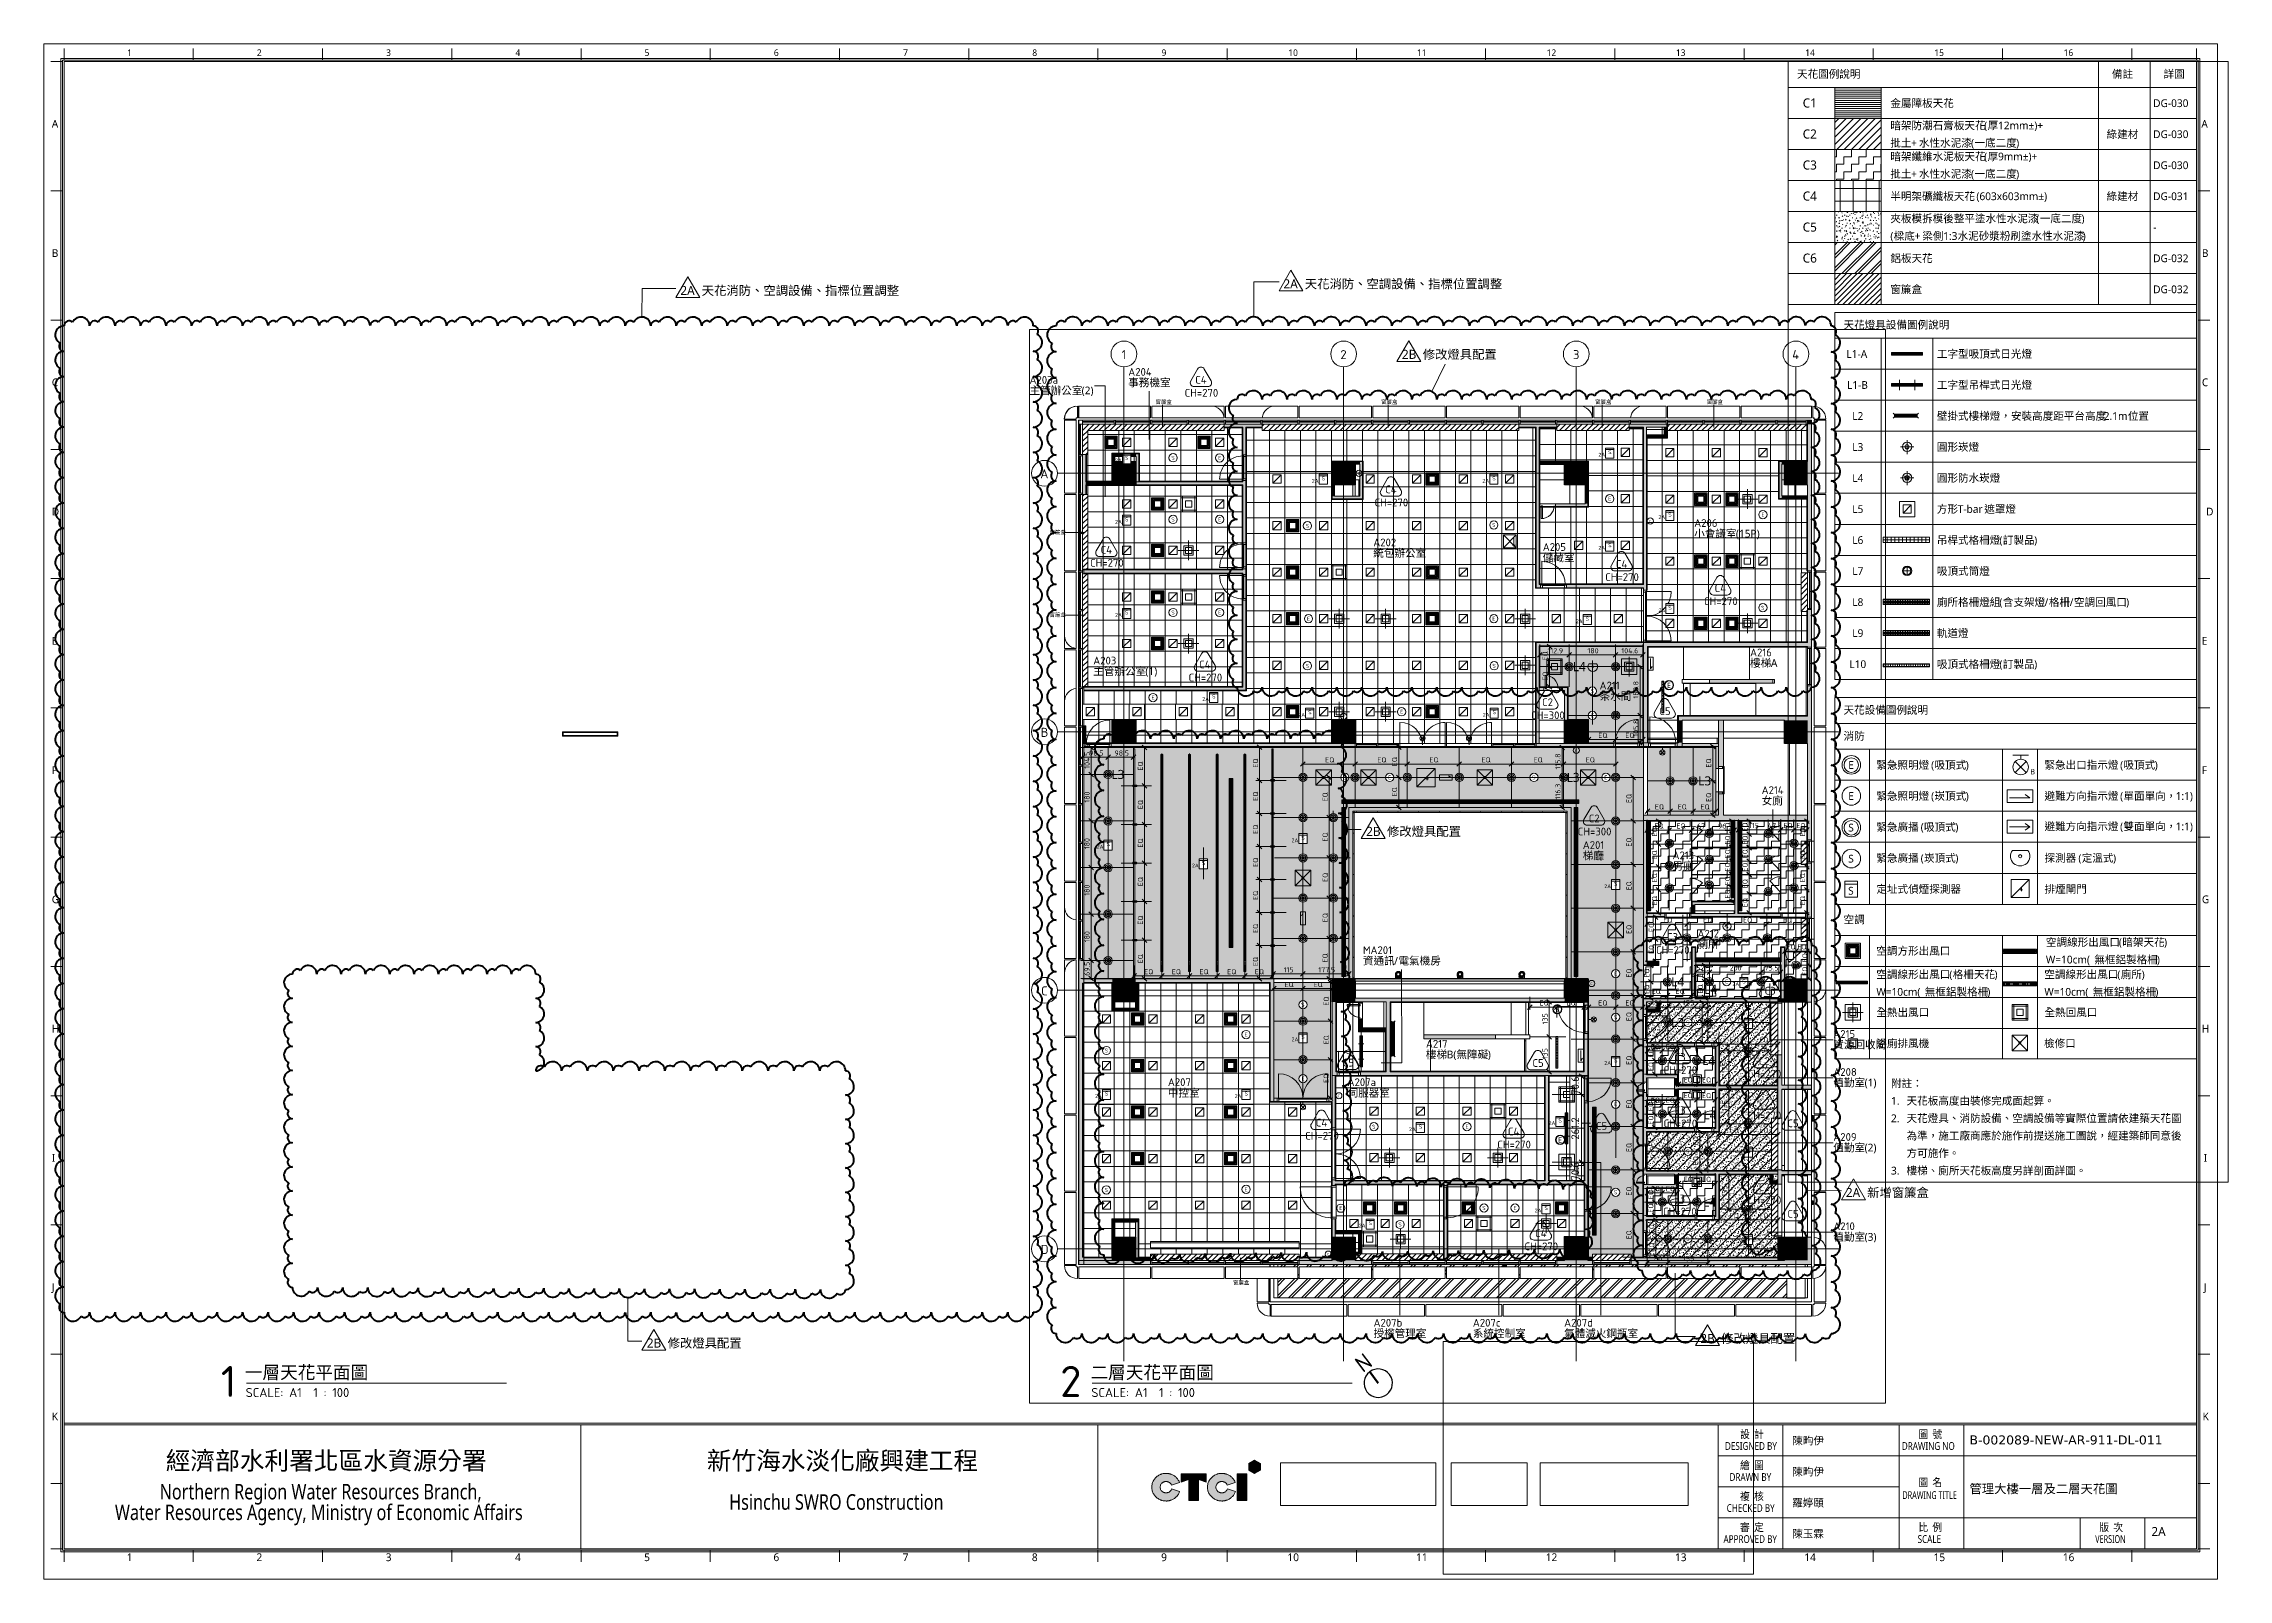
# Paper-space layout 'Layout1' of a CAD drawing. Header units: centimetres. Extents: x -54.2 to 30.4, y -0.2 to 59.2.
# The model-space entities are those that its viewports show. They can reach past a viewport. Long polylines and large blocks are cut down to what shows.
import ezdxf

# ---------------------------------------------------------------- set-up
doc = ezdxf.new("R2010")
doc.units = ezdxf.units.CM
for name, pattern in [('Dash', [0.5, 0.3, -0.2]), ('Dash 1_8_', [0.635, 0.3175, -0.3175]), ('Double dash', [4.28625, 1.5875, -0.47625, 0.635, -0.47625, 0.635, -0.47625]), ('Hidden', [0.45, 0.3, -0.15]), ('Overhead', [0.3, 0.2, -0.1]), ('虛線圓點 3_16_', [0.79375, 0.47625, -0.15875, 0, -0.15875]), ('隐藏', [0.714375, 0.47625, -0.238125]), ('隱藏 1_16_', [0.238125, 0.15875, -0.079375])]:
    doc.linetypes.add(name, pattern=pattern)
for name, color, linetype, lineweight, true_color in [('_高於_ 外框', 7, 'Overhead', 5, 0xc0c0c0), ('修訂雲形', 1, 'Continuous', 40, 0xff0000), ('塗層 2 _5_-1', 7, 'Continuous', 5, 0xaaaaaa), ('帷幕板-1', 7, 'Continuous', 5, 0xeaeaea), ('帷幕牆豎框-1', 7, 'Continuous', 5, 0xeaeaea), ('平面圖打開方向-1', 7, 'Continuous', 5, 0xeaeaea), ('建立開口', 9, 'Continuous', 5, 0x808080), ('牆-1', 7, 'Continuous', 5, 0xe4e4e4), ('結構 _1_-1', 7, 'Continuous', 9, 0xaaaaaa), ('結構柱-1', 7, 'Continuous', 5, 0xeaeaea), ('結構構架-1', 9, 'Continuous', 5, 0x808080), ('襯底_2_-1', 7, 'Continuous', 5, 0xaaaaaa), ('詳圖項目-3', 11, 'Continuous', 15, 0xffaaaa), ('詳圖項目-4', 7, 'Continuous', 5, 0x787878), ('詳圖項目-5', 9, 'Continuous', 5, 0x808080), ('詳圖項目-6', 1, 'Continuous', 15, 0xff0000), ('門-1', 7, 'Continuous', 5, 0xaaaaaa), ('門-2', 7, 'Continuous', 5, 0xd4d4d4), ('門-3', 7, 'Continuous', 5, 0xeaeaea), ('門-4', 7, 'Dash', 5, 0xeaeaea)]:
    doc.layers.add(name, color=color, linetype=linetype, lineweight=lineweight, true_color=true_color)
for name, color, linetype, lineweight in [('Medium Lines', 7, 'Continuous', 30), ('North Line', 7, 'Continuous', 70), ('text1', 7, 'Continuous', 5), ('一般標註', 7, 'Continuous', 5), ('一般標註-1', 7, 'Hidden', 5), ('一般模型', 7, 'Continuous', 5), ('修訂雲形標籤', 7, 'Continuous', 5), ('共用邊緣', 7, 'Continuous', 5), ('圖層 1', 7, 'Continuous', 5), ('圖框', 7, 'Continuous', 5), ('天花板', 7, 'Continuous', 5), ('天花板標籤', 7, 'Continuous', 5), ('尺寸', 7, 'Continuous', 5), ('尺寸-100', 7, 'Continuous', 5), ('工項編碼標籤', 7, 'Continuous', 5), ('房間標籤', 7, 'Continuous', 5), ('文字註釋', 7, 'Continuous', 5), ('柱線', 7, 'Continuous', 5), ('柱線-1', 7, '虛線圓點 3_16_', 5), ('構架_豎框', 7, 'Continuous', 5), ('樓板', 7, 'Continuous', 5), ('燈具', 7, 'Continuous', 5), ('燈具-1', 7, 'Dash', 5), ('牆', 7, 'Continuous', 5), ('玻璃', 7, 'Continuous', 5), ('空調風口', 7, 'Continuous', 5), ('窗', 7, 'Continuous', 5), ('窗-1', 7, 'Dash', 5), ('細線', 7, 'Continuous', 5), ('結構柱', 7, 'Continuous', 5), ('結構柱-2', 7, 'Continuous', 30), ('線', 7, 'Continuous', 5), ('線-1', 7, '隱藏 1_16_', 5), ('線-2', 7, '隐藏', 5), ('線-3', 7, 'Double dash', 30), ('線-4', 7, 'Dash 1_8_', 5), ('線-5', 7, 'Hidden', 5), ('表面樣式', 7, 'Continuous', 5), ('視圖標題', 7, 'Continuous', 5), ('詳圖項目', 7, 'Continuous', 5), ('門', 7, 'Continuous', 5), ('電氣設備', 7, 'Continuous', 5)]:
    doc.layers.add(name, color=color, linetype=linetype, lineweight=lineweight)
doc.styles.add('ISOCPEUR', font='isocpeur.ttf', dxfattribs={"height": 15})
doc.styles.add('ISOCPEUR_1', font='isocpeur.ttf', dxfattribs={"height": 35})
doc.styles.add('ISOCPEUR_2', font='isocpeur.ttf', dxfattribs={"height": 30})
doc.styles.add('ISOCPEUR_3', font='isocpeur.ttf', dxfattribs={"height": 0.625})
doc.styles.add('ISOCPEUR_4', font='isocpeur.ttf', dxfattribs={"height": 20})
doc.styles.add('ISOCPEUR_5', font='isocpeur.ttf', dxfattribs={"height": 0.35})
doc.styles.add('ISOCPEUR_6', font='isocpeur.ttf', dxfattribs={"height": 1.2})
doc.styles.add('Microsoft JhengHei UI_1', font='Microsoft JhengHei UI.ttf', dxfattribs={"height": 25})
doc.styles.add('Microsoft JhengHei UI_2', font='Microsoft JhengHei UI.ttf', dxfattribs={"height": 15})
doc.styles.add('Microsoft JhengHei UI_3', font='Microsoft JhengHei UI.ttf', dxfattribs={"height": 10})
doc.styles.add('Microsoft JhengHei UI_4', font='Microsoft JhengHei UI.ttf', dxfattribs={"height": 20})
doc.styles.add('Microsoft JhengHei UI_5', font='Microsoft JhengHei UI.ttf', dxfattribs={"height": 35})
doc.styles.add('Microsoft JhengHei UI_6', font='Microsoft JhengHei UI.ttf', dxfattribs={"height": 30})
doc.styles.add('Verdana', font='verdana.ttf', dxfattribs={"height": 0.35})
doc.styles.add('微軟正黑體', font='Microsoft JhengHei.ttf', dxfattribs={"height": 30})
doc.styles.add('微軟正黑體 Light', font='Microsoft JhengHei Light.ttf', dxfattribs={"height": 0.35})
doc.styles.add('微軟正黑體_1', font='Microsoft JhengHei.ttf', dxfattribs={"height": 35})
doc.styles.add('微軟正黑體_10', font='Microsoft JhengHei.ttf', dxfattribs={"height": 0.5})
doc.styles.add('微軟正黑體_2', font='Microsoft JhengHei.ttf', dxfattribs={"height": 0.35})
doc.styles.add('微軟正黑體_3', font='Microsoft JhengHei.ttf', dxfattribs={"height": 0.3})
doc.styles.add('微軟正黑體_4', font='Microsoft JhengHei.ttf', dxfattribs={"height": 0.25})
doc.styles.add('微軟正黑體_5', font='Microsoft JhengHei.ttf', dxfattribs={"width": 0.8, "height": 0.6})
doc.styles.add('微軟正黑體_6', font='Microsoft JhengHei.ttf', dxfattribs={"height": 0.7})
doc.styles.add('微軟正黑體_7', font='Microsoft JhengHei.ttf', dxfattribs={"width": 0.8, "height": 0.3})
doc.styles.add('微軟正黑體_8', font='Microsoft JhengHei.ttf', dxfattribs={"width": 0.9, "height": 0.3})
doc.styles.add('微軟正黑體_9', font='Microsoft JhengHei.ttf', dxfattribs={"width": 0.7, "height": 0.3})
doc.dimstyles.new('一般標註', dxfattribs={"dimscale": 30.48, "dimtxt": 29.879435, "dimasz": 0.590551, "dimexe": 0.328084, "dimexo": 0.0625, "dimgap": 0, "dimtad": 1, "dimdec": 1, "dimrnd": 0.1, "dimdsep": 46, "dimtxsty": 'ISOCPEUR_2', "dimblk1": 'OBLIQUE', "dimblk2": 'OBLIQUE', "dimsah": 1, "dimcen": 0.09, "dimdle": 0.164042, "dimazin": 0, "dimtfac": 1, "dimtdec": 4, "dimtix": 1, "dimtmove": 0, "dimatfit": 3, "dimfxl": 1.312336, "dimfxlon": 1, "dimtvp": 1, "dimtolj": 1, "dimtzin": 0, "dimarcsym": 2})
doc.dimstyles.new('一般標註_小_', dxfattribs={"dimscale": 30.48, "dimtxt": 19.919624, "dimasz": 0.590551, "dimexe": 0.328084, "dimexo": 0.0625, "dimgap": 0, "dimtad": 1, "dimdec": 1, "dimrnd": 0.1, "dimdsep": 46, "dimtxsty": 'ISOCPEUR_4', "dimblk1": 'OBLIQUE', "dimblk2": 'OBLIQUE', "dimsah": 1, "dimcen": 0.09, "dimdle": 0.164042, "dimazin": 0, "dimtfac": 1, "dimtdec": 4, "dimtix": 1, "dimtmove": 0, "dimatfit": 3, "dimfxl": 1.312336, "dimfxlon": 1, "dimtvp": 1, "dimtolj": 1, "dimtzin": 0, "dimarcsym": 2})
doc.dimstyles.new('一般標註_小__1', dxfattribs={"dimscale": 30.48, "dimtxt": 19.919624, "dimasz": 0.590551, "dimexe": 0.328084, "dimexo": 0.0625, "dimgap": 0, "dimtad": 1, "dimdec": 1, "dimrnd": 0.1, "dimdsep": 46, "dimtxsty": 'ISOCPEUR_4', "dimblk1": 'OBLIQUE', "dimblk2": 'OBLIQUE', "dimsah": 1, "dimcen": 0.09, "dimdle": 0.164042, "dimazin": 0, "dimtfac": 1, "dimtdec": 4, "dimtix": 1, "dimtmove": 0, "dimatfit": 3, "dimfxl": 1.312336, "dimfxlon": 1, "dimtvp": 1, "dimtolj": 1, "dimtzin": 0, "dimarcsym": 2})
picture_1 = doc.add_image_def('image1.png', size_in_pixel=(569, 164))
picture_2 = doc.add_image_def('image2.png', size_in_pixel=(1348, 756))
picture_3 = doc.add_image_def('image3.png', size_in_pixel=(1269, 348))
pattern_1 = [(0, (3618.322, 0), (28.575, 28.575), [28.575, -28.575]), (90, (3646.897, 0), (-28.575, 28.575), [28.575, -28.575])]
pattern_2 = [(45, (3618.322, 0), (-17.6776695, 17.6776695), []), (17, (3618.322, 0), (5.13787717, 15.6876454), [0.33528, -15.965, 0.33528, -8.865, -13.4]), (17, (3618.322, 0), (5.13787717, 15.6876454), [-25.5, 0.33528, -13.065]), (48, (3618.322, 0), (-3.6013999, 16.02622597), [0.33528, -15.865, 0.33528, -16.065, -13.2]), (48, (3618.322, 0), (-3.6013999, 16.02622597), [-32.6, 0.33528, -12.865]), (71, (3618.322, 0), (-9.4824996, 13.31248292), [0.33528, -15.665, 0.33528, -8.725, -13.1]), (71, (3618.322, 0), (-9.4824996, 13.31248292), [-25.06, 0.33528, -12.765])]
pattern_3 = [(315, (388034.307, 201873.663), (25.144717, 25.144717), []), (315, (388034.307, 201835.563), (25.144717, 25.144717), [])]
pattern_4 = [(45.003, (-95.58, 0), (-25.1473063, 25.1392992), []), (45.003, (-95.58, 38.1), (-25.1473063, 25.1392992), [])]
pattern_5 = [(45.003, (-95.677, 0), (-25.1473063, 25.1392992), []), (45.003, (-95.677, 38.1), (-25.1473063, 25.1392992), [])]
pattern_6 = [(45.003, (-95.527, 0), (-25.1473063, 25.1392992), []), (45.003, (-95.527, 38.1), (-25.1473063, 25.1392992), [])]
pattern_7 = [(45.003, (-95.626, 0), (-25.1473063, 25.1392992), []), (45.003, (-95.626, 38.1), (-25.1473063, 25.1392992), [])]
pattern_8 = [(225, (202245.663, -388388.807), (25.144717, -25.144717), []), (225, (202207.563, -388388.807), (25.144717, -25.144717), [])]
pattern_9 = [(225, (202273.663, -388062.807), (25.144717, -25.144717), []), (225, (202235.563, -388062.807), (25.144717, -25.144717), [])]
pattern_10 = [(225, (202245.663, -388035.807), (25.144717, -25.144717), []), (225, (202207.563, -388035.807), (25.144717, -25.144717), [])]
pattern_11 = [(45.003, (-95.63, 0), (-25.1473063, 25.1392992), []), (45.003, (-95.63, 38.1), (-25.1473063, 25.1392992), [])]
pattern_12 = [(45.003, (-95.73, 0), (-25.1473063, 25.1392992), []), (45.003, (-95.73, 38.1), (-25.1473063, 25.1392992), [])]
pattern_13 = [(45, (3618.322, 0), (-10.6066017, 10.6066017), [])]

psp = doc.layouts.get("Layout1")

# ---------------------------------------------------------------- texts
at = {"layer": '修訂雲形標籤', "char_height": 0.35, "attachment_point": 1, "style": '微軟正黑體 Light'}
for s, insert, width in [('天花消防、空調設備、指標位置調整', (-28.692, 49.83), 8.85063), ('2A', (-6.183, 50.086), 0.68143), ('天花消防、空調設備、指標位置調整', (-5.358, 50.086), 8.85063), ('2A', (-29.516, 49.83), 0.68143), ('2B', (-1.599, 47.359), 0.63333), ('修改燈具配置', (-0.794, 47.359), 3.31899), ('2B', (-2.981, 28.906), 0.63333), ('修改燈具配置', (-2.177, 28.906), 3.31899), ('2A', (15.577, 14.935), 0.68143), ('新增窗簾盒', (16.402, 14.935), 2.76582), ('修改燈具配置', (10.751, 9.291), 3.31899), ('2B', (-30.813, 9.113), 0.63333), ('修改燈具配置', (-30.009, 9.113), 3.31899), ('2B', (9.946, 9.291), 0.63333)]:
    psp.add_mtext(s, dxfattribs=dict(at, insert=insert, width=width))
at = {"layer": '圖框', "char_height": 0.35, "attachment_point": 1}
for s, insert, width, style in [('B-002089-NEW-AR-911-DL-011', (20.36, 5.366), 9.33164, 'Verdana'), ('管理大樓一層及二層天花圖', (20.36, 3.478), 6.63797, '微軟正黑體_2')]:
    psp.add_mtext(s, dxfattribs=dict(at, insert=insert, width=width, style=style))
at = {"layer": '視圖標題', "attachment_point": 1}
for s, insert, char_height, width, style in [('\\fISOCPEUR|b0|i0|c136|p34|;1', (-47.296, 8.053), 1.2, 0.72954, 'ISOCPEUR_6'), ('一層天花平面圖', (-46.368, 8.055), 0.5, 5.66793, '微軟正黑體_10'), ('\\fISOCPEUR|b0|i0|c136|p34|;2', (-14.821, 8.053), 1.2, 1.02616, 'ISOCPEUR_6'), ('二層天花平面圖', (-13.648, 8.055), 0.5, 5.66793, '微軟正黑體_10'), ('SCALE: A1  1 : 100', (-46.337, 7.199), 0.35, 4.78607, 'ISOCPEUR_5'), ('SCALE: A1  1 : 100', (-13.617, 7.199), 0.35, 4.78607, 'ISOCPEUR_5')]:
    psp.add_mtext(s, dxfattribs=dict(at, insert=insert, char_height=char_height, width=width, style=style))

msp = doc.modelspace()

# ---------------------------------------------------------------- texts
at = {"layer": '一般標註', "char_height": 15, "attachment_point": 1, "style": 'ISOCPEUR'}
for s, insert, width in [('\\fISOCPEUR|b0|i0|c136|p34|;S', (-384919.1, 203852.2), 14.4304), ('2A', (-384957.21, 203842.37), 28.8607), ('\\fISOCPEUR|b0|i0|c136|p34|;S', (-386788.6, 203830.21), 14.4304), ('\\fISOCPEUR|b0|i0|c136|p34|;E', (-386428.32, 203830.21), 12.827), ('2A', (-386826.71, 203820.38), 28.8607), ('\\fISOCPEUR|b0|i0|c136|p34|;S', (-386027.6, 203750.96), 14.4304), ('\\fISOCPEUR|b0|i0|c136|p34|;S', (-385367.6, 203750.96), 14.4304), ('2A', (-386065.71, 203741.13), 28.8607), ('2A', (-385405.71, 203741.13), 28.8607), ('\\fISOCPEUR|b0|i0|c136|p34|;E', (-384918.82, 203672.21), 12.827), ('\\fISOCPEUR|b0|i0|c136|p34|;S', (-384686.6, 203610.71), 14.4304), ('\\fISOCPEUR|b0|i0|c136|p34|;E', (-384326.32, 203610.71), 12.827), ('2A', (-384724.71, 203600.88), 28.8607), ('\\fISOCPEUR|b0|i0|c136|p34|;S', (-386788.6, 203592.21), 14.4304), ('\\fISOCPEUR|b0|i0|c136|p34|;E', (-386428.32, 203592.21), 12.827), ('2A', (-386826.71, 203582.38), 28.8607), ('\\fISOCPEUR|b0|i0|c136|p34|;S', (-384919.1, 203492.21), 14.4304), ('2A', (-384957.21, 203482.38), 28.8607), ('\\fISOCPEUR|b0|i0|c136|p34|;S', (-384686.6, 203250.71), 14.4304), ('2A', (-384724.71, 203240.88), 28.8607), ('\\fISOCPEUR|b0|i0|c136|p34|;S', (-386788.6, 203232.21), 14.4304), ('\\fISOCPEUR|b0|i0|c136|p34|;E', (-386428.32, 203232.21), 12.827), ('2A', (-386826.71, 203222.38), 28.8607), ('\\fISOCPEUR|b0|i0|c136|p34|;E', (-386084.32, 203208.21), 12.827), ('\\fISOCPEUR|b0|i0|c136|p34|;E', (-385367.32, 203208.21), 12.827), ('\\fISOCPEUR|b0|i0|c136|p34|;S', (-385006.1, 203208.21), 14.4304), ('2A', (-385044.21, 203198.38), 28.8607), ('\\fISOCPEUR|b0|i0|c136|p34|;S', (-386451.35, 202907.21), 14.4304), ('\\fISOCPEUR|b0|i0|c136|p34|;E', (-386685.82, 202903.21), 12.827), ('2A', (-386489.46, 202897.38), 28.8607), ('\\fISOCPEUR|b0|i0|c136|p34|;E', (-385724.22, 202848.21), 12.827), ('\\fISOCPEUR|b0|i0|c136|p34|;S', (-386079.85, 202846.21), 14.4304), ('\\fISOCPEUR|b0|i0|c136|p34|;S', (-385366.35, 202846.21), 14.4304), ('2A', (-386117.96, 202836.38), 28.8607), ('2A', (-385404.46, 202836.38), 28.8607), ('\\fISOCPEUR|b0|i0|c136|p34|;E', (-384985.94, 202833.96), 12.827), ('\\fISOCPEUR|b0|i0|c136|p34|;E', (-385770.32, 202594.21), 12.827), ('\\fISOCPEUR|b0|i0|c136|p34|;E', (-384933.83, 202594.21), 12.827), ('\\fISOCPEUR|b0|i0|c136|p34|;S', (-386106.1, 202360.83), 14.4304), ('2A', (-386144.21, 202351), 28.8607), ('\\fISOCPEUR|b0|i0|c136|p34|;S', (-386860.08, 202335.73), 14.4304), ('2A', (-386898.19, 202325.9), 28.8607), ('\\fISOCPEUR|b0|i0|c136|p34|;S', (-386491.35, 202263.21), 14.4304), ('2A', (-386529.46, 202253.38), 28.8607), ('\\fISOCPEUR|b0|i0|c136|p34|;S', (-384896.1, 202183.21), 14.4304), ('2A', (-384934.21, 202173.38), 28.8607), ('\\fISOCPEUR|b0|i0|c136|p34|;E', (-384895.84, 201835.21), 12.827), ('\\fISOCPEUR|b0|i0|c136|p34|;E', (-384466.65, 201804.71), 12.827), ('\\fISOCPEUR|b0|i0|c136|p34|;S', (-384400.27, 201804.71), 14.4304), ('2A', (-384438.38, 201794.88), 28.8607), ('\\fISOCPEUR|b0|i0|c136|p34|;S', (-384382.6, 201646.19), 14.4304), ('2A', (-384420.71, 201636.36), 28.8607), ('\\fISOCPEUR|b0|i0|c136|p34|;E', (-386325.82, 201599.71), 12.827), ('\\fISOCPEUR|b0|i0|c136|p34|;S', (-386106.1, 201590.71), 14.4304), ('2A', (-386144.21, 201580.88), 28.8607), ('\\fISOCPEUR|b0|i0|c136|p34|;S', (-384896.1, 201499.17), 14.4304), ('2A', (-384934.21, 201489.34), 28.8607), ('\\fISOCPEUR|b0|i0|c136|p34|;E', (-386105.82, 201428.96), 12.827), ('\\fISOCPEUR|b0|i0|c136|p34|;S', (-386866.1, 201371.21), 14.4304), ('\\fISOCPEUR|b0|i0|c136|p34|;S', (-386326.1, 201371.2), 14.4304), ('2A', (-386904.22, 201361.38), 28.8607), ('2A', (-386364.21, 201361.37), 28.8607), ('\\fISOCPEUR|b0|i0|c136|p34|;E', (-384895.91, 201330.05), 12.827), ('\\fISOCPEUR|b0|i0|c136|p34|;S', (-385111.6, 201266.96), 14.4304), ('2A', (-385149.71, 201257.13), 28.8607), ('\\fISOCPEUR|b0|i0|c136|p34|;S', (-385651.6, 201243.22), 14.4304), ('\\fISOCPEUR|b0|i0|c136|p34|;E', (-385471.32, 201243.21), 12.827), ('2A', (-385689.71, 201233.39), 28.8607), ('\\fISOCPEUR|b0|i0|c136|p34|;S', (-384382.6, 201147.99), 14.4304), ('2A', (-384420.71, 201138.16), 28.8607), ('\\fISOCPEUR|b0|i0|c136|p34|;E', (-386325.82, 201000.71), 12.827), ('\\fISOCPEUR|b0|i0|c136|p34|;E', (-385285.32, 200928.71), 12.827), ('\\fISOCPEUR|b0|i0|c136|p34|;S', (-385165.6, 200928.71), 14.4304), ('\\fISOCPEUR|b0|i0|c136|p34|;E', (-385959.32, 200927.96), 12.827), ('2A', (-385203.71, 200918.88), 28.8607), ('\\fISOCPEUR|b0|i0|c136|p34|;S', (-385846.1, 200869.96), 14.4304), ('2A', (-385884.21, 200860.13), 28.8607), ('\\fISOCPEUR|b0|i0|c136|p34|;S', (-384382.6, 200809.98), 14.4304), ('2A', (-384420.71, 200800.14), 28.8607)]:
    msp.add_mtext(s, dxfattribs=dict(at, insert=insert, width=width))
at = {"layer": '一般標註', "char_height": 15, "width": 14.4304, "attachment_point": 1, "rotation": 180, "style": 'ISOCPEUR'}
for insert in [(-386596.37, 203815.62), (-386596.37, 203577.12), (-385355.37, 203555.62), (-386076.62, 203552.62), (-384314.37, 203235.62), (-386596.37, 203217.12), (-386076.62, 203011.12), (-385354.12, 203011.12), (-384973.99, 202913.24), (-385931.89, 202579.12), (-385200.12, 202579.12), (-384453.12, 202003.37), (-386093.87, 201700.12), (-384883.87, 201651.24), (-384604.37, 201631.1), (-386853.87, 201522.87), (-385819.37, 201228.13), (-384604.37, 201132.9), (-386854.37, 200983.62), (-384883.87, 200974.37), (-385393.37, 200913.62), (-385717.87, 200849.75), (-384604.37, 200794.88)]:
    msp.add_mtext('\\fISOCPEUR|b0|i0|c136|p34|;S', dxfattribs=dict(at, insert=insert))
at = {"layer": '天花板標籤', "char_height": 30, "attachment_point": 1, "style": 'ISOCPEUR_2'}
for s, insert, width in [('C4', (-386516.71, 204139.93), 53.7131), ('CH=270', (-386557.71, 204089.32), 153.1223), ('C4', (-385781.83, 203715.94), 53.7131), ('CH=270', (-385822.83, 203665.33), 153.1223), ('C4', (-386882.67, 203482.43), 53.7131), ('CH=270', (-386923.67, 203431.81), 153.1223), ('C4', (-384889.32, 203427.26), 53.7131), ('CH=270', (-384930.32, 203376.64), 153.1223), ('C4', (-384507.2, 203333.75), 53.7131), ('CH=270', (-384548.2, 203283.13), 153.1223), ('C4', (-386501.49, 203038.7), 53.7131), ('CH=270', (-386542.49, 202988.09), 153.1223), ('C2', (-385174.62, 202892.63), 49.7046), ('C5', (-384720.87, 202858.05), 49.7046), ('CH=300', (-385217.27, 202842.02), 153.1223), ('C2', (-384994.02, 202442.96), 49.7046), ('CH=300', (-385036.67, 202392.34), 153.1223), ('C3', (-384691.36, 201984.46), 49.7046), ('CH=270', (-384734.01, 201933.85), 153.1223), ('C3', (-384313.76, 201776.67), 49.7046), ('C3', (-384662.12, 201520.27), 49.7046), ('C2', (-384336.43, 201505.48), 49.7046), ('C5', (-385945.93, 201498.42), 49.7046), ('C5', (-385211.88, 201497.03), 49.7046), ('CH=270', (-384704.77, 201469.65), 153.1223), ('CH=270', (-384379.08, 201454.87), 153.1223), ('C2', (-384336.43, 201344.48), 49.7046), ('C3', (-384662.12, 201314.06), 49.7046), ('CH=270', (-384379.08, 201293.87), 153.1223), ('C4', (-386050.29, 201266.21), 53.7131), ('CH=270', (-384704.77, 201263.45), 153.1223), ('C5', (-384225.4, 201263.72), 49.7046), ('C5', (-384966.41, 201253.55), 49.7046), ('C4', (-385307.04, 201232.21), 53.7131), ('CH=270', (-386091.29, 201215.6), 153.1223), ('CH=270', (-385348.04, 201181.59), 153.1223), ('C2', (-384336.43, 201017.04), 49.7046), ('C3', (-384664.2, 200972.94), 49.7046), ('CH=270', (-384379.08, 200966.42), 153.1223), ('CH=270', (-384706.85, 200922.33), 153.1223), ('C5', (-384225.4, 200913.69), 49.7046), ('C4', (-385201.76, 200838.41), 53.7131), ('CH=270', (-385242.76, 200787.79), 153.1223)]:
    msp.add_mtext(s, dxfattribs=dict(at, insert=insert, width=width))
at = {"layer": '工項編碼標籤', "char_height": 35, "width": 60.1266, "attachment_point": 1, "style": '微軟正黑體_1'}
for s, insert in [('L4', (-385056.23, 203032.69)), ('L3', (-386841.18, 202615.69)), ('L3', (-385079.8, 202604.44)), ('L3', (-384570.47, 202590.94)), ('L4', (-384675.35, 201813.44)), ('L4', (-384547.98, 201784.42)), ('L3', (-384675.27, 201656.17)), ('L4', (-384555.11, 201509.15)), ('L4', (-384550.42, 201298.95)), ('L4', (-384551.74, 200961.83))]:
    msp.add_mtext(s, dxfattribs=dict(at, insert=insert))
at = {"layer": '房間標籤', "char_height": 30, "attachment_point": 1}
for s, insert, width, style in [('A204', (-386775.88, 204170.31), 110.6329, 'ISOCPEUR_2'), ('A203a', (-387157.93, 204139.55), 131.4767, 'ISOCPEUR_2'), ('事務機室', (-386775.88, 204129.25), 195.6117, '微軟正黑體'), ('主管辦公室', (-387157.93, 204098.49), 244.5147, '微軟正黑體'), ('(2)', (-386956.19, 204098.49), 60.1266, '微軟正黑體'), ('A206', (-384586.19, 203585.85), 106.6244, 'ISOCPEUR_2'), ('小會議室', (-384586.19, 203544.79), 195.6117, '微軟正黑體'), ('(15P)', (-384424.79, 203544.79), 117.8481, '微軟正黑體'), ('A202', (-385827.94, 203510.69), 106.6244, 'ISOCPEUR_2'), ('A205', (-385172.18, 203493.06), 106.6244, 'ISOCPEUR_2'), ('統包辦公室', (-385827.94, 203469.64), 244.5147, '微軟正黑體'), ('儲藏室', (-385172.18, 203452.01), 146.7088, '微軟正黑體'), ('A216', (-384370.03, 203085.25), 99.4092, 'ISOCPEUR_2'), ('A203', (-386911.38, 203053.62), 106.6244, 'ISOCPEUR_2'), ('樓梯', (-384370.03, 203044.19), 97.8059, '微軟正黑體'), ('\\f微軟正黑體|b0|i0|c136|p34|;A', (-384289.33, 203044.19), 33.6709, '微軟正黑體'), ('主管辦公室', (-386911.38, 203012.57), 244.5147, '微軟正黑體'), ('(1)', (-386709.64, 203012.57), 60.1266, '微軟正黑體'), ('A211', (-384952.33, 202956.99), 92.1941, 'ISOCPEUR_2'), ('茶水間', (-384952.33, 202915.94), 146.7088, '微軟正黑體'), ('A214', (-384325.37, 202552.59), 103.4177, 'ISOCPEUR_2'), ('女廁', (-384325.37, 202511.54), 97.8059, '微軟正黑體'), ('A201', (-385017.27, 202340.2), 99.4092, 'ISOCPEUR_2'), ('梯廳', (-385017.27, 202299.14), 97.8059, '微軟正黑體'), ('A213', (-384670.07, 202300.42), 99.4092, 'ISOCPEUR_2'), ('男廁', (-384670.07, 202259.37), 97.8059, '微軟正黑體'), ('A212', (-384573.38, 201997.38), 99.4092, 'ISOCPEUR_2'), ('廁所', (-384573.38, 201956.32), 97.8059, '微軟正黑體'), ('MA201', (-385867.85, 201933.61), 131.4767, 'ISOCPEUR_2'), ('資通訊', (-385867.85, 201892.55), 146.7088, '微軟正黑體'), ('電氣機房', (-385730.27, 201892.55), 195.6117, '微軟正黑體'), ('\\f微軟正黑體|b0|i0|c136|p34|;/', (-385746.81, 201892.55), 20.0422, '微軟正黑體'), ('A215', (-384047.94, 201609.3), 99.4092, 'ISOCPEUR_2'), ('資源回收間', (-384047.94, 201568.24), 244.5147, '微軟正黑體'), ('A217', (-385624.26, 201571.04), 99.4092, 'ISOCPEUR_2'), ('無障礙', (-385505.86, 201529.98), 146.7088, '微軟正黑體'), ('樓梯', (-385624.26, 201529.98), 97.8059, '微軟正黑體'), ('B(', (-385543.56, 201529.98), 45.6962, '微軟正黑體'), ('\\f微軟正黑體|b0|i0|c136|p34|;)', (-385384.81, 201529.98), 16.0337, '微軟正黑體'), ('A208', (-384047.94, 201462.21), 106.6244, 'ISOCPEUR_2'), ('值勤室', (-384047.94, 201421.15), 146.7088, '微軟正黑體'), ('A207', (-386622.65, 201422.75), 106.6244, 'ISOCPEUR_2'), ('A207a', (-385927.37, 201422.75), 131.4767, 'ISOCPEUR_2'), ('(1)', (-383926.89, 201421.15), 60.1266, '微軟正黑體'), ('中控室', (-386622.65, 201381.69), 146.7088, '微軟正黑體'), ('伺服器室', (-385927.37, 201381.69), 195.6117, '微軟正黑體'), ('A209', (-384047.94, 201210.82), 106.6244, 'ISOCPEUR_2'), ('值勤室', (-384047.94, 201169.77), 146.7088, '微軟正黑體'), ('(2)', (-383926.89, 201169.77), 60.1266, '微軟正黑體'), ('A210', (-384047.94, 200865.46), 99.4092, 'ISOCPEUR_2'), ('值勤室', (-384047.94, 200824.41), 146.7088, '微軟正黑體'), ('(3)', (-383926.89, 200824.41), 60.1266, '微軟正黑體'), ('A207b', (-385826.86, 200492.41), 131.4767, 'ISOCPEUR_2'), ('A207c', (-385442.7, 200492.41), 128.27, 'ISOCPEUR_2'), ('A207d', (-385089.45, 200492.41), 131.4767, 'ISOCPEUR_2'), ('授權管理室', (-385826.86, 200451.36), 244.5147, '微軟正黑體'), ('系統控制室', (-385442.7, 200451.36), 244.5147, '微軟正黑體'), ('氣體滅火鋼瓶室', (-385089.45, 200451.36), 342.3206, '微軟正黑體')]:
    msp.add_mtext(s, dxfattribs=dict(at, insert=insert, width=width, style=style))
at = {"layer": '文字註釋', "attachment_point": 1}
for s, insert, char_height, width, style in [('窗簾盒', (-386670.43, 204046.55), 15, 69.7468, 'Microsoft JhengHei UI_2'), ('窗簾盒', (-385797.88, 204046.55), 15, 69.7468, 'Microsoft JhengHei UI_2'), ('窗簾盒', (-384969.88, 204046.55), 15, 69.7468, 'Microsoft JhengHei UI_2'), ('窗簾盒', (-384537.88, 204046.55), 15, 69.7468, 'Microsoft JhengHei UI_2'), ('\\fMicrosoft JhengHei UI|b0|i0|c136|p34|;C', (-385887.97, 203767.73), 10, 11.2236, 'Microsoft JhengHei UI_3'), ('\\fMicrosoft JhengHei UI|b0|i0|c136|p34|;C', (-384760.97, 203582.83), 10, 11.2236, 'Microsoft JhengHei UI_3'), ('窗簾盒', (-387080.53, 203542.9), 15, 69.7468, 'Microsoft JhengHei UI_2'), ('窗簾盒', (-387080.53, 203222.9), 15, 69.7468, 'Microsoft JhengHei UI_2'), ('\\fMicrosoft JhengHei UI|b0|i0|c136|p34|;E', (-384691.79, 202952.69), 20, 17.6371, 'Microsoft JhengHei UI_4'), ('\\fMicrosoft JhengHei UI|b0|i0|c136|p34|;C', (-385947.47, 202827.23), 10, 11.2236, 'Microsoft JhengHei UI_3'), ('\\fMicrosoft JhengHei UI|b0|i0|c136|p34|;C', (-385047.47, 202695.73), 10, 11.2236, 'Microsoft JhengHei UI_3'), ('\\fMicrosoft JhengHei UI|b0|i0|c136|p34|;C', (-384987.97, 201794.23), 10, 11.2236, 'Microsoft JhengHei UI_3'), ('\\fMicrosoft JhengHei UI|b0|i0|c136|p34|;E', (-385123.8, 201698.86), 20, 17.6371, 'Microsoft JhengHei UI_4'), ('\\fMicrosoft JhengHei UI|b0|i0|c136|p34|;C', (-385965.97, 201359.83), 10, 11.2236, 'Microsoft JhengHei UI_3'), ('\\fMicrosoft JhengHei UI|b0|i0|c136|p34|;E', (-385112.81, 201193.95), 20, 17.6371, 'Microsoft JhengHei UI_4'), ('\\fMicrosoft JhengHei UI|b0|i0|c136|p34|;C', (-386006.97, 200747.23), 10, 11.2236, 'Microsoft JhengHei UI_3'), ('窗簾盒', (-386370.58, 200640.05), 15, 69.7468, 'Microsoft JhengHei UI_2'), ('天花圖例說明', (-383641.2, 3507.42), 30, 293.4176, 'Microsoft JhengHei UI_6'), ('備註', (-382422.75, 3507.42), 30, 97.8059, 'Microsoft JhengHei UI_6'), ('詳圖', (-382222.75, 3507.42), 30, 97.8059, 'Microsoft JhengHei UI_6'), ('金屬障板天花', (-383280.03, 3394.63), 30, 293.4176, 'Microsoft JhengHei UI_6'), ('C1', (-383619.2, 3397.99), 35, 68.9451, 'Microsoft JhengHei UI_5'), ('DG-030', (-382263.22, 3394.62), 30, 177.9746, 'Microsoft JhengHei UI_6'), ('暗架防潮石膏板天花', (-383280.03, 3308.38), 30, 440.1264, 'Microsoft JhengHei UI_6'), ('\\fMicrosoft JhengHei UI|b0|i0|c136|p34|;厚', (-382903.66, 3308.38), 30, 48.9029, 'Microsoft JhengHei UI_6'), ('\\fMicrosoft JhengHei UI|b0|i0|c136|p34|;(', (-382916.89, 3308.38), 30, 16.0337, 'Microsoft JhengHei UI_6'), ('12mm±)+', (-382863.31, 3308.38), 30, 235.6961, 'Microsoft JhengHei UI_6'), ('C2', (-383619.2, 3277.99), 35, 68.9451, 'Microsoft JhengHei UI_5'), ('綠建材', (-382443.26, 3274.63), 30, 146.7088, 'Microsoft JhengHei UI_6'), ('DG-030', (-382263.22, 3274.62), 30, 177.9746, 'Microsoft JhengHei UI_6'), ('批土', (-383280.03, 3240.91), 30, 97.8059, 'Microsoft JhengHei UI_6'), ('水性水泥漆', (-383169.56, 3240.91), 30, 244.5147, 'Microsoft JhengHei UI_6'), ('一底二度', (-382954.59, 3240.91), 30, 195.6118, 'Microsoft JhengHei UI_6'), ('\\fMicrosoft JhengHei UI|b0|i0|c136|p34|;(', (-382967.82, 3240.91), 30, 16.0337, 'Microsoft JhengHei UI_6'), ('\\fMicrosoft JhengHei UI|b0|i0|c136|p34|;)', (-382793.19, 3240.91), 30, 16.0338, 'Microsoft JhengHei UI_6'), ('\\fMicrosoft JhengHei UI|b0|i0|c136|p34|;+', (-383199.33, 3240.91), 30, 36.0759, 'Microsoft JhengHei UI_6'), ('暗架纖維水泥板天花', (-383280.03, 3188.38), 30, 440.1264, 'Microsoft JhengHei UI_6'), ('\\fMicrosoft JhengHei UI|b0|i0|c136|p34|;厚', (-382903.66, 3188.38), 30, 48.9029, 'Microsoft JhengHei UI_6'), ('\\fMicrosoft JhengHei UI|b0|i0|c136|p34|;(', (-382916.89, 3188.38), 30, 16.0337, 'Microsoft JhengHei UI_6'), ('9mm±)+', (-382863.31, 3188.38), 30, 207.6371, 'Microsoft JhengHei UI_6'), ('C3', (-383619.2, 3157.99), 35, 68.9451, 'Microsoft JhengHei UI_5'), ('DG-030', (-382263.22, 3154.62), 30, 177.9746, 'Microsoft JhengHei UI_6'), ('批土', (-383280.03, 3120.91), 30, 97.8059, 'Microsoft JhengHei UI_6'), ('水性水泥漆', (-383169.56, 3120.91), 30, 244.5147, 'Microsoft JhengHei UI_6'), ('一底二度', (-382954.59, 3120.91), 30, 195.6118, 'Microsoft JhengHei UI_6'), ('\\fMicrosoft JhengHei UI|b0|i0|c136|p34|;(', (-382967.82, 3120.91), 30, 16.0337, 'Microsoft JhengHei UI_6'), ('\\fMicrosoft JhengHei UI|b0|i0|c136|p34|;)', (-382793.19, 3120.91), 30, 16.0338, 'Microsoft JhengHei UI_6'), ('\\fMicrosoft JhengHei UI|b0|i0|c136|p34|;+', (-383199.33, 3120.91), 30, 36.0759, 'Microsoft JhengHei UI_6'), ('C4', (-383619.2, 3037.99), 35, 68.9451, 'Microsoft JhengHei UI_5'), ('半明架礦纖板天花', (-383280.03, 3034.63), 30, 391.2235, 'Microsoft JhengHei UI_6'), ('綠建材', (-382443.26, 3034.63), 30, 146.7088, 'Microsoft JhengHei UI_6'), (' (603x603mm±)', (-382957.23, 3034.63), 30, 363.9661, 'Microsoft JhengHei UI_6'), ('DG-031', (-382263.22, 3034.62), 30, 177.9746, 'Microsoft JhengHei UI_6'), ('夾板模拆模後整平塗水性水泥漆', (-383280.03, 2948.38), 30, 684.6411, 'Microsoft JhengHei UI_6'), ('一底二度', (-382701.91, 2948.38), 30, 195.6118, 'Microsoft JhengHei UI_6'), ('\\fMicrosoft JhengHei UI|b0|i0|c136|p34|;(', (-382715.14, 2948.38), 30, 16.0338, 'Microsoft JhengHei UI_6'), ('\\fMicrosoft JhengHei UI|b0|i0|c136|p34|;)', (-382540.52, 2948.38), 30, 16.0337, 'Microsoft JhengHei UI_6'), ('C5', (-383619.2, 2917.99), 35, 68.9451, 'Microsoft JhengHei UI_5'), ('\\fMicrosoft JhengHei UI|b0|i0|c136|p34|;-', (-382263.22, 2914.62), 30, 20.8439, 'Microsoft JhengHei UI_6'), ('樑底', (-383266.8, 2880.91), 30, 97.8059, 'Microsoft JhengHei UI_6'), ('梁側', (-383156.33, 2880.91), 30, 97.8059, 'Microsoft JhengHei UI_6'), ('水泥砂漿粉刷塗水性水泥漆', (-383020.07, 2880.91), 30, 586.8352, 'Microsoft JhengHei UI_6'), ('\\fMicrosoft JhengHei UI|b0|i0|c136|p34|;(', (-383280.03, 2880.91), 30, 16.0338, 'Microsoft JhengHei UI_6'), ('1:3', (-383075.64, 2880.91), 30, 67.3417, 'Microsoft JhengHei UI_6'), ('\\fMicrosoft JhengHei UI|b0|i0|c136|p34|;)', (-382535.89, 2880.91), 30, 16.0338, 'Microsoft JhengHei UI_6'), ('\\fMicrosoft JhengHei UI|b0|i0|c136|p34|;+', (-383186.1, 2880.91), 30, 36.0759, 'Microsoft JhengHei UI_6'), ('C6', (-383619.2, 2797.99), 35, 68.9451, 'Microsoft JhengHei UI_5'), ('鋁板天花', (-383280.03, 2794.63), 30, 195.6118, 'Microsoft JhengHei UI_6'), ('DG-032', (-382263.22, 2794.62), 30, 177.9746, 'Microsoft JhengHei UI_6'), ('窗簾盒', (-383280.03, 2674.63), 30, 146.7088, 'Microsoft JhengHei UI_6'), ('DG-032', (-382263.22, 2674.62), 30, 177.9746, 'Microsoft JhengHei UI_6'), ('天花燈具設備圖例說明', (-383461.2, 2537.42), 30, 489.0294, 'Microsoft JhengHei UI_6'), ('工字型吸頂式日光燈', (-383100.03, 2424.63), 30, 440.1264, 'Microsoft JhengHei UI_6'), ('L1-A', (-383449.84, 2424.62), 30, 107.4261, 'Microsoft JhengHei UI_6'), ('工字型吊桿式日光燈', (-383100.03, 2304.63), 30, 440.1264, 'Microsoft JhengHei UI_6'), ('L1-B', (-383447.86, 2304.62), 30, 103.4177, 'Microsoft JhengHei UI_6'), ('壁掛式樓梯燈，安裝高度距平台高度', (-383100.03, 2184.63), 30, 782.447, 'Microsoft JhengHei UI_6'), ('位置', (-382361.18, 2184.63), 30, 97.8059, 'Microsoft JhengHei UI_6'), ('L2', (-383427.35, 2184.62), 30, 52.9114, 'Microsoft JhengHei UI_6'), ('2.1m', (-382454.44, 2184.63), 30, 113.0379, 'Microsoft JhengHei UI_6'), ('圓形崁燈', (-383100.03, 2064.63), 30, 195.6118, 'Microsoft JhengHei UI_6'), ('L3', (-383427.35, 2064.62), 30, 52.9114, 'Microsoft JhengHei UI_6'), ('圓形防水崁燈', (-383100.03, 1944.63), 30, 293.4176, 'Microsoft JhengHei UI_6'), ('L4', (-383427.35, 1944.62), 30, 52.9114, 'Microsoft JhengHei UI_6'), ('\\fMicrosoft JhengHei UI|b0|i0|c136|p34|;w', (-383228.34, 1945.17), 25, 32.0675, 'Microsoft JhengHei UI_1'), ('方形', (-383100.03, 1824.63), 30, 97.8059, 'Microsoft JhengHei UI_6'), ('遮罩燈', (-382916.8, 1824.63), 30, 146.7088, 'Microsoft JhengHei UI_6'), ('T-bar', (-383019.33, 1824.63), 30, 124.2616, 'Microsoft JhengHei UI_6'), ('L5', (-383427.35, 1824.62), 30, 52.9114, 'Microsoft JhengHei UI_6'), ('吊桿式格柵燈', (-383100.03, 1704.63), 30, 293.4176, 'Microsoft JhengHei UI_6'), ('訂製品', (-382844.7, 1704.63), 30, 146.7088, 'Microsoft JhengHei UI_6'), ('L6', (-383427.35, 1704.62), 30, 52.9114, 'Microsoft JhengHei UI_6'), ('\\fMicrosoft JhengHei UI|b0|i0|c136|p34|;(', (-382857.93, 1704.63), 30, 16.0337, 'Microsoft JhengHei UI_6'), ('\\fMicrosoft JhengHei UI|b0|i0|c136|p34|;)', (-382723.66, 1704.63), 30, 16.0337, 'Microsoft JhengHei UI_6'), ('吸頂式筒燈', (-383100.03, 1584.63), 30, 244.5147, 'Microsoft JhengHei UI_6'), ('L7', (-383427.35, 1584.62), 30, 52.9114, 'Microsoft JhengHei UI_6'), ('廁所格柵燈組', (-383100.03, 1464.63), 30, 293.4176, 'Microsoft JhengHei UI_6'), ('含支架燈', (-382844.7, 1464.63), 30, 195.6118, 'Microsoft JhengHei UI_6'), ('格柵', (-382666.77, 1464.63), 30, 97.8059, 'Microsoft JhengHei UI_6'), ('空調回風口', (-382569.54, 1464.63), 30, 244.5147, 'Microsoft JhengHei UI_6'), ('L8', (-383427.35, 1464.62), 30, 52.9114, 'Microsoft JhengHei UI_6'), ('\\fMicrosoft JhengHei UI|b0|i0|c136|p34|;(', (-382857.93, 1464.63), 30, 16.0337, 'Microsoft JhengHei UI_6'), ('\\fMicrosoft JhengHei UI|b0|i0|c136|p34|;/', (-382683.31, 1464.63), 30, 20.0422, 'Microsoft JhengHei UI_6'), ('\\fMicrosoft JhengHei UI|b0|i0|c136|p34|;/', (-382586.07, 1464.63), 30, 20.0422, 'Microsoft JhengHei UI_6'), ('\\fMicrosoft JhengHei UI|b0|i0|c136|p34|;)', (-382367.79, 1464.63), 30, 16.0338, 'Microsoft JhengHei UI_6'), ('軌道燈', (-383100.03, 1344.63), 30, 146.7088, 'Microsoft JhengHei UI_6'), ('L9', (-383427.35, 1344.62), 30, 52.9114, 'Microsoft JhengHei UI_6'), ('吸頂式格柵燈', (-383100.03, 1224.63), 30, 293.4176, 'Microsoft JhengHei UI_6'), ('訂製品', (-382844.7, 1224.63), 30, 146.7088, 'Microsoft JhengHei UI_6'), ('L10', (-383438.6, 1224.62), 30, 80.9704, 'Microsoft JhengHei UI_6'), ('\\fMicrosoft JhengHei UI|b0|i0|c136|p34|;(', (-382857.93, 1224.63), 30, 16.0337, 'Microsoft JhengHei UI_6'), ('\\fMicrosoft JhengHei UI|b0|i0|c136|p34|;)', (-382723.66, 1224.63), 30, 16.0337, 'Microsoft JhengHei UI_6'), ('天花設備圖例說明', (-383461.2, 1047.42), 30, 391.2235, 'Microsoft JhengHei UI_6'), ('消防', (-383461.2, 946.67), 30, 97.8059, 'Microsoft JhengHei UI_6'), ('緊急照明燈', (-383334.2, 834.63), 30, 244.5147, 'Microsoft JhengHei UI_6'), ('吸頂式', (-383109.3, 834.63), 30, 146.7088, 'Microsoft JhengHei UI_6'), ('緊急出口指示燈', (-382683.68, 834.63), 30, 342.3206, 'Microsoft JhengHei UI_6'), ('吸頂式', (-382378.09, 834.63), 30, 146.7088, 'Microsoft JhengHei UI_6'), ('\\f微軟正黑體|b0|i0|c136|p34|;E', (-383442.87, 834.75), 30, 26.4557, '微軟正黑體'), (' (', (-383132.46, 834.63), 30, 28.0591, 'Microsoft JhengHei UI_6'), ('\\fMicrosoft JhengHei UI|b0|i0|c136|p34|;)', (-382988.26, 834.63), 30, 16.0337, 'Microsoft JhengHei UI_6'), (' (', (-382401.24, 834.63), 30, 28.0591, 'Microsoft JhengHei UI_6'), ('\\fMicrosoft JhengHei UI|b0|i0|c136|p34|;)', (-382257.04, 834.63), 30, 16.0337, 'Microsoft JhengHei UI_6'), ('\\fMicrosoft JhengHei UI|b0|i0|c136|p34|;B', (-382737.98, 803.31), 20, 20.0422, 'Microsoft JhengHei UI_4'), ('緊急照明燈', (-383334.2, 714.63), 30, 244.5147, 'Microsoft JhengHei UI_6'), ('避難方向指示燈', (-382683.68, 714.63), 30, 342.3206, 'Microsoft JhengHei UI_6'), ('單面單向，', (-382378.09, 714.63), 30, 244.5147, 'Microsoft JhengHei UI_6'), ('崁頂式', (-383109.3, 714.63), 30, 146.7088, 'Microsoft JhengHei UI_6'), ('\\f微軟正黑體|b0|i0|c136|p34|;E', (-383442.87, 714.75), 30, 26.4557, '微軟正黑體'), (' (', (-383132.46, 714.63), 30, 28.0591, 'Microsoft JhengHei UI_6'), ('\\fMicrosoft JhengHei UI|b0|i0|c136|p34|;)', (-382988.26, 714.63), 30, 16.0337, 'Microsoft JhengHei UI_6'), (' (', (-382401.24, 714.63), 30, 28.0591, 'Microsoft JhengHei UI_6'), ('1:1)', (-382176.34, 714.63), 30, 83.3755, 'Microsoft JhengHei UI_6'), ('避難方向指示燈', (-382683.68, 597.16), 30, 342.3206, 'Microsoft JhengHei UI_6'), ('雙面單向，', (-382378.09, 597.16), 30, 244.5147, 'Microsoft JhengHei UI_6'), ('緊急廣播', (-383334.2, 594.63), 30, 195.6118, 'Microsoft JhengHei UI_6'), ('吸頂式', (-383149.65, 594.63), 30, 146.7088, 'Microsoft JhengHei UI_6'), (' (', (-382401.24, 597.16), 30, 28.0591, 'Microsoft JhengHei UI_6'), ('1:1)', (-382176.34, 597.16), 30, 83.3755, 'Microsoft JhengHei UI_6'), (' (', (-383172.8, 594.63), 30, 28.0591, 'Microsoft JhengHei UI_6'), ('\\fMicrosoft JhengHei UI|b0|i0|c136|p34|;)', (-383028.61, 594.63), 30, 16.0337, 'Microsoft JhengHei UI_6'), ('\\f微軟正黑體|b0|i0|c136|p34|;S', (-383442.87, 592.38), 30, 28.0591, '微軟正黑體'), ('緊急廣播', (-383334.2, 474.63), 30, 195.6118, 'Microsoft JhengHei UI_6'), ('崁頂式', (-383149.65, 474.63), 30, 146.7088, 'Microsoft JhengHei UI_6'), ('探測器', (-382683.68, 474.63), 30, 146.7088, 'Microsoft JhengHei UI_6'), ('定溫式', (-382539.48, 474.63), 30, 146.7088, 'Microsoft JhengHei UI_6'), (' (', (-383172.8, 474.63), 30, 28.0591, 'Microsoft JhengHei UI_6'), ('\\fMicrosoft JhengHei UI|b0|i0|c136|p34|;)', (-383028.61, 474.63), 30, 16.0337, 'Microsoft JhengHei UI_6'), (' (', (-382562.63, 474.63), 30, 28.0591, 'Microsoft JhengHei UI_6'), ('\\fMicrosoft JhengHei UI|b0|i0|c136|p34|;)', (-382418.44, 474.63), 30, 16.0337, 'Microsoft JhengHei UI_6'), ('\\f微軟正黑體|b0|i0|c136|p34|;S', (-383442.87, 472.38), 30, 28.0591, '微軟正黑體'), ('定址式偵煙探測器', (-383334.2, 354.63), 30, 391.2235, 'Microsoft JhengHei UI_6'), ('排煙閘門', (-382683.68, 354.63), 30, 195.6118, 'Microsoft JhengHei UI_6'), ('\\f微軟正黑體|b0|i0|c136|p34|;S', (-383443.39, 348.18), 30, 28.0591, '微軟正黑體'), ('空調', (-383461.2, 236.67), 30, 97.8059, 'Microsoft JhengHei UI_6'), ('空調線形出風口', (-382678.2, 149.3), 30, 342.3206, 'Microsoft JhengHei UI_6'), ('暗架天花', (-382382.53, 149.3), 30, 195.6118, 'Microsoft JhengHei UI_6'), ('\\fMicrosoft JhengHei UI|b0|i0|c136|p34|;(', (-382395.76, 149.3), 30, 16.0337, 'Microsoft JhengHei UI_6'), ('\\fMicrosoft JhengHei UI|b0|i0|c136|p34|;)', (-382221.13, 149.3), 30, 16.0338, 'Microsoft JhengHei UI_6'), ('空調方形出風口', (-383334.2, 115.55), 30, 342.3206, 'Microsoft JhengHei UI_6'), ('無框鋁製格柵', (-382491.01, 81.83), 30, 293.4176, 'Microsoft JhengHei UI_6'), ('W=10cm(', (-382678.2, 81.83), 30, 226.8776, 'Microsoft JhengHei UI_6'), ('\\fMicrosoft JhengHei UI|b0|i0|c136|p34|;)', (-382248.91, 81.83), 30, 16.0337, 'Microsoft JhengHei UI_6'), ('廁所', (-382388.53, 24.55), 30, 97.8059, 'Microsoft JhengHei UI_6'), ('空調線形出風口', (-383334.2, 24.55), 30, 342.3206, 'Microsoft JhengHei UI_6'), ('格柵天花', (-383038.53, 24.55), 30, 195.6118, 'Microsoft JhengHei UI_6'), ('空調線形出風口', (-382684.2, 24.55), 30, 342.3206, 'Microsoft JhengHei UI_6'), ('\\fMicrosoft JhengHei UI|b0|i0|c136|p34|;(', (-383051.76, 24.55), 30, 16.0337, 'Microsoft JhengHei UI_6'), ('\\fMicrosoft JhengHei UI|b0|i0|c136|p34|;)', (-382877.13, 24.55), 30, 16.0338, 'Microsoft JhengHei UI_6'), ('\\fMicrosoft JhengHei UI|b0|i0|c136|p34|;(', (-382401.76, 24.55), 30, 16.0337, 'Microsoft JhengHei UI_6'), ('\\fMicrosoft JhengHei UI|b0|i0|c136|p34|;)', (-382307.83, 24.55), 30, 16.0337, 'Microsoft JhengHei UI_6'), ('無框鋁製格柵', (-383147.01, -42.92), 30, 293.4176, 'Microsoft JhengHei UI_6'), ('無框鋁製格柵', (-382497.01, -42.92), 30, 293.4176, 'Microsoft JhengHei UI_6'), ('W=10cm(', (-383334.2, -42.92), 30, 226.8776, 'Microsoft JhengHei UI_6'), ('W=10cm(', (-382684.2, -42.92), 30, 226.8776, 'Microsoft JhengHei UI_6'), ('\\fMicrosoft JhengHei UI|b0|i0|c136|p34|;)', (-382904.91, -42.92), 30, 16.0337, 'Microsoft JhengHei UI_6'), ('\\fMicrosoft JhengHei UI|b0|i0|c136|p34|;)', (-382254.91, -42.92), 30, 16.0337, 'Microsoft JhengHei UI_6'), ('全熱出風口', (-383334.2, -122.37), 30, 244.5147, 'Microsoft JhengHei UI_6'), ('全熱回風口', (-382683.68, -122.37), 30, 244.5147, 'Microsoft JhengHei UI_6'), ('浴廁排風機', (-383334.2, -242.37), 30, 244.5147, 'Microsoft JhengHei UI_6'), ('檢修口', (-382685.5, -242.37), 30, 146.7088, 'Microsoft JhengHei UI_6'), ('附註：', (-383277.46, -397.1), 30, 146.7088, 'Microsoft JhengHei UI_6'), ('天花板高度由裝修完成面起算。', (-383217.26, -464.57), 30, 684.6411, 'Microsoft JhengHei UI_6'), ('1.', (-383277.46, -464.57), 30, 72.9624, 'Microsoft JhengHei UI_6'), ('天花燈具、消防設備、空調設備等實際位置請依建築天花圖', (-383217.26, -532.04), 30, 1271.4764, 'Microsoft JhengHei UI_6'), ('2.', (-383277.46, -532.04), 30, 72.9624, 'Microsoft JhengHei UI_6'), ('為準，施工廠商應於施作前提送施工圖說，經建築師同意後', (-383217.26, -599.51), 30, 1271.4764, 'Microsoft JhengHei UI_6'), ('方可施作。', (-383217.26, -666.97), 30, 244.5147, 'Microsoft JhengHei UI_6'), ('樓梯、廁所天花板高度另詳剖面詳圖。', (-383217.26, -734.44), 30, 831.3499, 'Microsoft JhengHei UI_6'), ('3.', (-383277.46, -734.44), 30, 72.9624, 'Microsoft JhengHei UI_6')]:
    msp.add_mtext(s, dxfattribs=dict(at, insert=insert, char_height=char_height, width=width, style=style))
at = {"layer": '柱線', "char_height": 35, "attachment_point": 1, "style": 'ISOCPEUR_1'}
for s, insert, width in [('\\fISOCPEUR|b0|i0|c136|p34|;1', (-386801.73, 204239.68), 21.6456), ('\\fISOCPEUR|b0|i0|c136|p34|;2', (-385955.08, 204239.68), 29.6624), ('\\fISOCPEUR|b0|i0|c136|p34|;3', (-385055.08, 204239.68), 29.6624), ('\\fISOCPEUR|b0|i0|c136|p34|;4', (-384207.03, 204239.68), 34.4726), ('\\fISOCPEUR|b0|i0|c136|p34|;A', (-387116.37, 203778.63), 38.481), ('\\fISOCPEUR|b0|i0|c136|p34|;B', (-387114.72, 202778.63), 34.4726), ('\\fISOCPEUR|b0|i0|c136|p34|;C', (-387112.77, 201778.63), 29.6624), ('\\fISOCPEUR|b0|i0|c136|p34|;D', (-387114.72, 200778.63), 34.4726)]:
    msp.add_mtext(s, dxfattribs=dict(at, insert=insert, width=width))

# ---------------------------------------------------------------- blocks, each defined once
blk = doc.blocks.new('標準圖框_A1 - A1_FOR CHECKED-1057652-管理大樓一層及二層天花圖')
at = {"layer": '圖框'}
for points in [[(-7.297, 3.897), (-7.519, 4.026), (-7.519, 4.283), (-7.297, 4.411), (-7.074, 4.283), (-7.074, 4.026)], [(-9.17, 3.561), (-9.464, 3.656), (-9.464, 2.848), (-9.845, 2.848), (-9.845, 3.656), (-10.137, 3.561), (-10.137, 3.877), (-9.17, 3.877)], [(-7.974, 2.848), (-7.974, 3.877), (-7.597, 3.877), (-7.597, 2.848)]]:
    blk.add_hatch(color=256, dxfattribs=at).paths.add_polyline_path(points)
h = blk.add_hatch(color=256, dxfattribs=at)
edge = h.paths.add_edge_path()
edge.add_line((-10.202, 3.54), (-10.512, 3.439))
edge.add_spline(control_points=[(-10.512, 3.439), (-10.523, 3.467), (-10.547, 3.504), (-10.593, 3.543), (-10.626, 3.561), (-10.655, 3.571), (-10.677, 3.577), (-10.7, 3.581), (-10.725, 3.582), (-10.755, 3.58), (-10.786, 3.574), (-10.813, 3.565), (-10.84, 3.552), (-10.864, 3.536), (-10.893, 3.512), (-10.923, 3.475), (-10.946, 3.422), (-10.955, 3.363), (-10.946, 3.304), (-10.923, 3.251), (-10.887, 3.206), (-10.849, 3.177), (-10.813, 3.161), (-10.786, 3.151), (-10.755, 3.146), (-10.725, 3.143), (-10.7, 3.145), (-10.676, 3.149), (-10.653, 3.155), (-10.624, 3.166), (-10.59, 3.185), (-10.544, 3.225), (-10.52, 3.264), (-10.51, 3.294)], knot_values=[0, 0, 0, 0, 0.083333, 0.125, 0.166667, 0.1875, 0.208333, 0.229167, 0.25, 0.270833, 0.291667, 0.3125, 0.333333, 0.354167, 0.375, 0.416667, 0.458333, 0.5, 0.541667, 0.583333, 0.625, 0.666667, 0.6875, 0.708333, 0.729167, 0.75, 0.770833, 0.791667, 0.8125, 0.833333, 0.875, 0.916667, 1, 1, 1, 1], degree=3, periodic=0)
edge.add_line((-10.51, 3.294), (-10.2, 3.193))
edge.add_spline(control_points=[(-10.2, 3.193), (-10.225, 3.121), (-10.283, 3.026), (-10.396, 2.928), (-10.479, 2.882), (-10.54, 2.858), (-10.577, 2.847), (-10.605, 2.84), (-10.634, 2.835), (-10.663, 2.831), (-10.694, 2.828), (-10.726, 2.828), (-10.761, 2.83), (-10.811, 2.835), (-10.861, 2.844), (-10.906, 2.857), (-10.952, 2.874), (-11.006, 2.9), (-11.065, 2.939), (-11.136, 2.999), (-11.209, 3.09), (-11.265, 3.218), (-11.286, 3.363), (-11.265, 3.507), (-11.209, 3.636), (-11.136, 3.726), (-11.065, 3.787), (-11.006, 3.825), (-10.952, 3.851), (-10.906, 3.868), (-10.861, 3.882), (-10.811, 3.891), (-10.761, 3.895), (-10.726, 3.897), (-10.694, 3.897), (-10.664, 3.895), (-10.635, 3.891), (-10.607, 3.886), (-10.579, 3.879), (-10.542, 3.868), (-10.481, 3.845), (-10.399, 3.8), (-10.287, 3.703), (-10.228, 3.61), (-10.202, 3.54)], knot_values=[0, 0, 0, 0, 0.083333, 0.125, 0.166667, 0.1875, 0.197917, 0.208333, 0.21875, 0.229167, 0.239583, 0.25, 0.260417, 0.270833, 0.291667, 0.302083, 0.3125, 0.333333, 0.354167, 0.375, 0.416667, 0.458333, 0.5, 0.541667, 0.583333, 0.625, 0.645833, 0.666667, 0.6875, 0.697917, 0.708333, 0.729167, 0.739583, 0.75, 0.760417, 0.770833, 0.78125, 0.791667, 0.802083, 0.8125, 0.833333, 0.875, 0.916667, 1, 1, 1, 1], degree=3, periodic=0)
h = blk.add_hatch(color=256, dxfattribs=at)
edge = h.paths.add_edge_path()
edge.add_line((-8.046, 3.54), (-8.356, 3.439))
edge.add_spline(control_points=[(-8.356, 3.439), (-8.367, 3.467), (-8.391, 3.504), (-8.437, 3.543), (-8.47, 3.561), (-8.498, 3.571), (-8.521, 3.577), (-8.544, 3.581), (-8.568, 3.582), (-8.598, 3.58), (-8.629, 3.574), (-8.657, 3.565), (-8.684, 3.552), (-8.708, 3.536), (-8.737, 3.512), (-8.767, 3.475), (-8.79, 3.422), (-8.798, 3.363), (-8.79, 3.304), (-8.767, 3.251), (-8.731, 3.206), (-8.692, 3.177), (-8.657, 3.161), (-8.629, 3.151), (-8.598, 3.146), (-8.568, 3.143), (-8.543, 3.145), (-8.519, 3.149), (-8.496, 3.155), (-8.467, 3.166), (-8.433, 3.185), (-8.387, 3.225), (-8.364, 3.264), (-8.353, 3.294)], knot_values=[0, 0, 0, 0, 0.083333, 0.125, 0.166667, 0.1875, 0.208333, 0.229167, 0.25, 0.270833, 0.291667, 0.3125, 0.333333, 0.354167, 0.375, 0.416667, 0.458333, 0.5, 0.541667, 0.583333, 0.625, 0.666667, 0.6875, 0.708333, 0.729167, 0.75, 0.770833, 0.791667, 0.8125, 0.833333, 0.875, 0.916667, 1, 1, 1, 1], degree=3, periodic=0)
edge.add_line((-8.353, 3.294), (-8.043, 3.193))
edge.add_spline(control_points=[(-8.043, 3.193), (-8.068, 3.121), (-8.127, 3.026), (-8.239, 2.928), (-8.322, 2.882), (-8.384, 2.858), (-8.42, 2.847), (-8.449, 2.84), (-8.478, 2.835), (-8.507, 2.831), (-8.537, 2.828), (-8.569, 2.828), (-8.604, 2.83), (-8.654, 2.835), (-8.704, 2.844), (-8.75, 2.857), (-8.795, 2.874), (-8.849, 2.9), (-8.908, 2.939), (-8.979, 2.999), (-9.052, 3.09), (-9.109, 3.218), (-9.129, 3.363), (-9.109, 3.507), (-9.052, 3.636), (-8.979, 3.726), (-8.908, 3.787), (-8.849, 3.825), (-8.795, 3.851), (-8.75, 3.868), (-8.704, 3.882), (-8.654, 3.891), (-8.604, 3.895), (-8.57, 3.897), (-8.538, 3.897), (-8.508, 3.895), (-8.479, 3.891), (-8.45, 3.886), (-8.422, 3.879), (-8.386, 3.868), (-8.325, 3.845), (-8.243, 3.8), (-8.13, 3.703), (-8.072, 3.61), (-8.046, 3.54)], knot_values=[0, 0, 0, 0, 0.083333, 0.125, 0.166667, 0.1875, 0.197917, 0.208333, 0.21875, 0.229167, 0.239583, 0.25, 0.260417, 0.270833, 0.291667, 0.302083, 0.3125, 0.333333, 0.354167, 0.375, 0.416667, 0.458333, 0.5, 0.541667, 0.583333, 0.625, 0.645833, 0.666667, 0.6875, 0.697917, 0.708333, 0.729167, 0.739583, 0.75, 0.760417, 0.770833, 0.78125, 0.791667, 0.802083, 0.8125, 0.833333, 0.875, 0.916667, 1, 1, 1, 1], degree=3, periodic=0)
at = {"lineweight": 5}
for p, q in [((-54.15, -0.2), (-54.15, 59.2)), ((-54.15, 59.2), (29.95, 59.2)), ((29.95, 59.2), (29.95, -0.2)), ((29.266, 58.627), (-53.482, 58.627)), ((-53.482, 58.627), (-53.482, 0.861)), ((29.206, 58.567), (-53.422, 58.567)), ((-53.422, 58.567), (-53.422, 0.921)), ((29.146, 58.507), (-53.362, 58.507)), ((-53.362, 58.507), (-53.362, 0.981)), ((29.146, 0.981), (29.146, 58.507)), ((29.206, 0.921), (29.206, 58.567)), ((29.266, 0.861), (29.266, 58.627)), ((29.146, 5.841), (-53.362, 5.841)), ((29.146, 5.781), (-53.362, 5.781)), ((-33.362, 5.781), (-33.362, 0.981)), ((-13.362, 5.781), (-13.362, 0.981)), ((10.639, 5.781), (10.639, 0.981)), ((13.139, 5.781), (13.139, 0.981)), ((17.639, 5.781), (17.639, 0.981)), ((20.139, 5.781), (20.139, 0.981)), ((29.146, 4.581), (10.639, 4.581)), ((17.639, 3.381), (10.639, 3.381)), ((29.146, 2.181), (10.639, 2.181)), ((24.639, 2.181), (24.639, 0.981)), ((27.139, 2.181), (27.139, 0.981)), ((-53.482, 0.861), (29.266, 0.861)), ((-53.422, 0.921), (29.206, 0.921)), ((-53.362, 0.981), (29.146, 0.981)), ((29.95, -0.2), (-54.15, -0.2))]:
    blk.add_line(p, q, dxfattribs=at)
at = {"layer": 'text1'}
for p, q in [((-53.422, 58.507), (-53.872, 58.507)), ((-53.361, 58.567), (-53.361, 59.017)), ((-48.361, 58.567), (-48.361, 59.017)), ((-43.361, 58.567), (-43.361, 59.017)), ((-38.361, 58.567), (-38.361, 59.017)), ((-33.361, 58.567), (-33.361, 59.017)), ((-28.361, 58.567), (-28.361, 59.017)), ((-23.361, 58.567), (-23.361, 59.017)), ((-18.361, 58.567), (-18.361, 59.017)), ((-13.361, 58.567), (-13.361, 59.017)), ((-8.361, 58.567), (-8.361, 59.017)), ((-3.361, 58.567), (-3.361, 59.017)), ((1.639, 58.567), (1.639, 59.017)), ((6.639, 58.567), (6.639, 59.017)), ((11.639, 58.567), (11.639, 59.017)), ((16.639, 58.567), (16.639, 59.017)), ((21.639, 58.567), (21.639, 59.017)), ((26.639, 58.567), (26.639, 59.017)), ((29.146, 58.567), (29.146, 59.017)), ((29.206, 58.507), (29.656, 58.507)), ((-53.422, 53.507), (-53.872, 53.507)), ((29.206, 53.507), (29.656, 53.507)), ((-53.422, 48.507), (-53.872, 48.507)), ((29.206, 48.507), (29.656, 48.507)), ((-53.422, 43.507), (-53.872, 43.507)), ((29.206, 43.507), (29.656, 43.507)), ((-53.422, 38.507), (-53.872, 38.507)), ((29.206, 38.507), (29.656, 38.507)), ((-53.422, 33.507), (-53.872, 33.507)), ((29.656, 33.507), (29.206, 33.507)), ((29.206, 33.507), (29.656, 33.507)), ((29.656, 33.507), (29.206, 33.507)), ((-53.422, 28.507), (-53.872, 28.507)), ((29.206, 28.507), (29.656, 28.507)), ((-53.422, 23.507), (-53.872, 23.507)), ((29.206, 23.507), (29.656, 23.507)), ((-53.422, 18.507), (-53.872, 18.507)), ((29.206, 18.507), (29.656, 18.507)), ((-53.422, 13.507), (-53.872, 13.507)), ((29.206, 13.507), (29.656, 13.507)), ((-53.422, 8.507), (-53.872, 8.507)), ((29.206, 8.507), (29.656, 8.507)), ((-53.422, 3.507), (-53.872, 3.507)), ((29.206, 3.507), (29.656, 3.507)), ((-53.422, 0.981), (-53.872, 0.981)), ((-53.361, 0.921), (-53.361, 0.471)), ((-48.361, 0.921), (-48.361, 0.471)), ((-43.361, 0.921), (-43.361, 0.471)), ((-38.361, 0.921), (-38.361, 0.471)), ((-33.361, 0.921), (-33.361, 0.471)), ((-28.361, 0.921), (-28.361, 0.471)), ((-23.361, 0.921), (-23.361, 0.471)), ((-18.361, 0.921), (-18.361, 0.471)), ((-13.361, 0.921), (-13.361, 0.471)), ((-8.361, 0.921), (-8.361, 0.471)), ((-3.361, 0.921), (-3.361, 0.471)), ((1.639, 0.921), (1.639, 0.471)), ((6.639, 0.921), (6.639, 0.471)), ((11.639, 0.921), (11.639, 0.471)), ((16.639, 0.921), (16.639, 0.471)), ((21.639, 0.921), (21.639, 0.471)), ((26.639, 0.921), (26.639, 0.471)), ((29.206, 0.981), (29.656, 0.981))]:
    blk.add_line(p, q, dxfattribs=at)
at = {"layer": '圖層 1'}
for p, q in [((-7.519, 4.283), (-7.297, 4.411)), ((-7.519, 4.026), (-7.519, 4.283)), ((-7.297, 4.411), (-7.074, 4.283)), ((-7.074, 4.283), (-7.074, 4.026)), ((-10.137, 3.877), (-10.137, 3.561)), ((-9.17, 3.877), (-10.137, 3.877)), ((-10.137, 3.561), (-9.845, 3.656)), ((-9.845, 3.656), (-9.845, 2.848)), ((-9.464, 2.848), (-9.464, 3.656)), ((-9.464, 3.656), (-9.17, 3.561)), ((-9.17, 3.561), (-9.17, 3.877)), ((-7.974, 3.877), (-7.974, 2.848)), ((-7.597, 3.877), (-7.974, 3.877)), ((-7.597, 2.848), (-7.597, 3.877)), ((-7.297, 3.897), (-7.519, 4.026)), ((-7.074, 4.026), (-7.297, 3.897)), ((-9.845, 2.848), (-9.464, 2.848)), ((-7.974, 2.848), (-7.597, 2.848))]:
    blk.add_line(p, q, dxfattribs=at)
at = {"layer": '圖框'}
for p, q in [((-7.297, 4.411), (-7.519, 4.283)), ((-7.519, 4.283), (-7.519, 4.026)), ((-7.074, 4.283), (-7.297, 4.411)), ((-7.074, 4.026), (-7.074, 4.283)), ((-10.512, 3.439), (-10.202, 3.54)), ((-9.17, 3.877), (-10.137, 3.877)), ((-10.137, 3.877), (-10.137, 3.561)), ((-10.137, 3.561), (-9.845, 3.656)), ((-9.845, 3.656), (-9.845, 2.848)), ((-9.464, 2.848), (-9.464, 3.656)), ((-9.464, 3.656), (-9.17, 3.561)), ((-9.17, 3.561), (-9.17, 3.877)), ((-8.356, 3.439), (-8.046, 3.54)), ((-7.597, 3.877), (-7.974, 3.877)), ((-7.974, 3.877), (-7.974, 2.848)), ((-7.597, 2.848), (-7.597, 3.877)), ((-7.519, 4.026), (-7.297, 3.897)), ((-7.297, 3.897), (-7.074, 4.026)), ((-10.2, 3.193), (-10.51, 3.294)), ((-9.845, 2.848), (-9.464, 2.848)), ((-8.043, 3.193), (-8.353, 3.294)), ((-7.974, 2.848), (-7.597, 2.848))]:
    blk.add_line(p, q, dxfattribs=at)
for points, knots in [([(-10.202, 3.54), (-10.228, 3.61), (-10.287, 3.703), (-10.399, 3.8), (-10.481, 3.845), (-10.542, 3.868), (-10.579, 3.879), (-10.607, 3.886), (-10.635, 3.891), (-10.664, 3.895), (-10.694, 3.897), (-10.726, 3.897), (-10.761, 3.895), (-10.811, 3.891), (-10.861, 3.882), (-10.906, 3.868), (-10.952, 3.851), (-11.006, 3.825), (-11.065, 3.787), (-11.136, 3.726), (-11.209, 3.636), (-11.265, 3.507), (-11.286, 3.363), (-11.265, 3.218), (-11.209, 3.09), (-11.136, 2.999), (-11.065, 2.939), (-11.006, 2.9), (-10.952, 2.874), (-10.906, 2.857), (-10.861, 2.844), (-10.811, 2.835), (-10.761, 2.83), (-10.726, 2.828), (-10.694, 2.828), (-10.663, 2.831), (-10.634, 2.835), (-10.605, 2.84), (-10.577, 2.847), (-10.54, 2.858), (-10.479, 2.882), (-10.396, 2.928), (-10.283, 3.026), (-10.225, 3.121), (-10.2, 3.193)], [0, 0, 0, 0, 0.083333, 0.125, 0.166667, 0.1875, 0.197917, 0.208333, 0.21875, 0.229167, 0.239583, 0.25, 0.260417, 0.270833, 0.291667, 0.302083, 0.3125, 0.333333, 0.354167, 0.375, 0.416667, 0.458333, 0.5, 0.541667, 0.583333, 0.625, 0.645833, 0.666667, 0.6875, 0.697917, 0.708333, 0.729167, 0.739583, 0.75, 0.760417, 0.770833, 0.78125, 0.791667, 0.802083, 0.8125, 0.833333, 0.875, 0.916667, 1, 1, 1, 1]), ([(-10.51, 3.294), (-10.52, 3.264), (-10.544, 3.225), (-10.59, 3.185), (-10.624, 3.166), (-10.653, 3.155), (-10.676, 3.149), (-10.7, 3.145), (-10.725, 3.143), (-10.755, 3.146), (-10.786, 3.151), (-10.813, 3.161), (-10.849, 3.177), (-10.887, 3.206), (-10.923, 3.251), (-10.946, 3.304), (-10.955, 3.363), (-10.946, 3.422), (-10.923, 3.475), (-10.893, 3.512), (-10.864, 3.536), (-10.84, 3.552), (-10.813, 3.565), (-10.786, 3.574), (-10.755, 3.58), (-10.725, 3.582), (-10.7, 3.581), (-10.677, 3.577), (-10.655, 3.571), (-10.626, 3.561), (-10.593, 3.543), (-10.547, 3.504), (-10.523, 3.467), (-10.512, 3.439)], [0, 0, 0, 0, 0.083333, 0.125, 0.166667, 0.1875, 0.208333, 0.229167, 0.25, 0.270833, 0.291667, 0.3125, 0.333333, 0.375, 0.416667, 0.458333, 0.5, 0.541667, 0.583333, 0.625, 0.645833, 0.666667, 0.6875, 0.708333, 0.729167, 0.75, 0.770833, 0.791667, 0.8125, 0.833333, 0.875, 0.916667, 1, 1, 1, 1]), ([(-8.046, 3.54), (-8.072, 3.61), (-8.13, 3.703), (-8.243, 3.8), (-8.325, 3.845), (-8.386, 3.868), (-8.422, 3.879), (-8.45, 3.886), (-8.479, 3.891), (-8.508, 3.895), (-8.538, 3.897), (-8.57, 3.897), (-8.604, 3.895), (-8.654, 3.891), (-8.704, 3.882), (-8.75, 3.868), (-8.795, 3.851), (-8.849, 3.825), (-8.908, 3.787), (-8.979, 3.726), (-9.052, 3.636), (-9.109, 3.507), (-9.129, 3.363), (-9.109, 3.218), (-9.052, 3.09), (-8.979, 2.999), (-8.908, 2.939), (-8.849, 2.9), (-8.795, 2.874), (-8.75, 2.857), (-8.704, 2.844), (-8.654, 2.835), (-8.604, 2.83), (-8.569, 2.828), (-8.537, 2.828), (-8.507, 2.831), (-8.478, 2.835), (-8.449, 2.84), (-8.42, 2.847), (-8.384, 2.858), (-8.322, 2.882), (-8.239, 2.928), (-8.127, 3.026), (-8.068, 3.121), (-8.043, 3.193)], [0, 0, 0, 0, 0.083333, 0.125, 0.166667, 0.1875, 0.197917, 0.208333, 0.21875, 0.229167, 0.239583, 0.25, 0.260417, 0.270833, 0.291667, 0.302083, 0.3125, 0.333333, 0.354167, 0.375, 0.416667, 0.458333, 0.5, 0.541667, 0.583333, 0.625, 0.645833, 0.666667, 0.6875, 0.697917, 0.708333, 0.729167, 0.739583, 0.75, 0.760417, 0.770833, 0.78125, 0.791667, 0.802083, 0.8125, 0.833333, 0.875, 0.916667, 1, 1, 1, 1]), ([(-8.353, 3.294), (-8.364, 3.264), (-8.387, 3.225), (-8.433, 3.185), (-8.467, 3.166), (-8.496, 3.155), (-8.519, 3.149), (-8.543, 3.145), (-8.568, 3.143), (-8.598, 3.146), (-8.629, 3.151), (-8.657, 3.161), (-8.692, 3.177), (-8.731, 3.206), (-8.767, 3.251), (-8.79, 3.304), (-8.798, 3.363), (-8.79, 3.422), (-8.767, 3.475), (-8.737, 3.512), (-8.708, 3.536), (-8.684, 3.552), (-8.657, 3.565), (-8.629, 3.574), (-8.598, 3.58), (-8.568, 3.582), (-8.544, 3.581), (-8.521, 3.577), (-8.498, 3.571), (-8.47, 3.561), (-8.437, 3.543), (-8.391, 3.504), (-8.367, 3.467), (-8.356, 3.439)], [0, 0, 0, 0, 0.083333, 0.125, 0.166667, 0.1875, 0.208333, 0.229167, 0.25, 0.270833, 0.291667, 0.3125, 0.333333, 0.375, 0.416667, 0.458333, 0.5, 0.541667, 0.583333, 0.625, 0.645833, 0.666667, 0.6875, 0.708333, 0.729167, 0.75, 0.770833, 0.791667, 0.8125, 0.833333, 0.875, 0.916667, 1, 1, 1, 1])]:
    blk.add_open_spline(points, degree=3, knots=knots, dxfattribs=at)
at = {"layer": '圖框', "attachment_point": 1}
for s, insert, char_height, width, style in [('\\f微軟正黑體|b0|i0|c136|p34|;1', (-50.92, 58.978), 0.25, 0.24051, '微軟正黑體_4'), ('\\f微軟正黑體|b0|i0|c136|p34|;2', (-45.901, 58.978), 0.25, 0.24051, '微軟正黑體_4'), ('\\f微軟正黑體|b0|i0|c136|p34|;3', (-40.901, 58.978), 0.25, 0.24051, '微軟正黑體_4'), ('\\f微軟正黑體|b0|i0|c136|p34|;4', (-35.898, 58.978), 0.25, 0.24051, '微軟正黑體_4'), ('\\f微軟正黑體|b0|i0|c136|p34|;5', (-30.902, 58.978), 0.25, 0.24051, '微軟正黑體_4'), ('\\f微軟正黑體|b0|i0|c136|p34|;6', (-25.899, 58.978), 0.25, 0.24051, '微軟正黑體_4'), ('\\f微軟正黑體|b0|i0|c136|p34|;7', (-20.898, 58.978), 0.25, 0.24051, '微軟正黑體_4'), ('\\f微軟正黑體|b0|i0|c136|p34|;8', (-15.9, 58.978), 0.25, 0.24051, '微軟正黑體_4'), ('\\f微軟正黑體|b0|i0|c136|p34|;9', (-10.899, 58.978), 0.25, 0.24051, '微軟正黑體_4'), ('10', (-5.996, 58.978), 0.25, 0.48101, '微軟正黑體_4'), ('11', (-1.019, 58.978), 0.25, 0.48101, '微軟正黑體_4'), ('12', (3.999, 58.978), 0.25, 0.48101, '微軟正黑體_4'), ('13', (8.999, 58.978), 0.25, 0.48101, '微軟正黑體_4'), ('14', (14.003, 58.978), 0.25, 0.48101, '微軟正黑體_4'), ('15', (18.999, 58.978), 0.25, 0.48101, '微軟正黑體_4'), ('16', (24.001, 58.978), 0.25, 0.48101, '微軟正黑體_4'), ('\\f微軟正黑體|b0|i0|c136|p34|;A', (-53.837, 56.251), 0.3, 0.33671, '微軟正黑體_3'), ('\\f微軟正黑體|b0|i0|c136|p34|;A', (29.331, 56.251), 0.3, 0.33671, '微軟正黑體_3'), ('\\f微軟正黑體|b0|i0|c136|p34|;B', (-53.837, 51.251), 0.3, 0.29662, '微軟正黑體_3'), ('\\f微軟正黑體|b0|i0|c136|p34|;B', (29.351, 51.251), 0.3, 0.29662, '微軟正黑體_3'), ('\\f微軟正黑體|b0|i0|c136|p34|;C', (-53.837, 46.251), 0.3, 0.32869, '微軟正黑體_3'), ('\\f微軟正黑體|b0|i0|c136|p34|;C', (29.351, 46.251), 0.3, 0.32869, '微軟正黑體_3'), ('\\f微軟正黑體|b0|i0|c136|p34|;D', (-53.837, 41.251), 0.3, 0.36878, '微軟正黑體_3'), ('\\f微軟正黑體|b0|i0|c136|p34|;D', (29.515, 41.251), 0.3, 0.36878, '微軟正黑體_3'), ('\\f微軟正黑體|b0|i0|c136|p34|;E', (-53.837, 36.251), 0.3, 0.26456, '微軟正黑體_3'), ('\\f微軟正黑體|b0|i0|c136|p34|;E', (29.349, 36.251), 0.3, 0.26456, '微軟正黑體_3'), ('\\f微軟正黑體|b0|i0|c136|p34|;F', (-53.837, 31.251), 0.3, 0.25654, '微軟正黑體_3'), ('\\f微軟正黑體|b0|i0|c136|p34|;F', (29.347, 31.251), 0.3, 0.25654, '微軟正黑體_3'), ('\\f微軟正黑體|b0|i0|c136|p34|;G', (-53.837, 26.251), 0.3, 0.36076, '微軟正黑體_3'), ('\\f微軟正黑體|b0|i0|c136|p34|;G', (29.351, 26.251), 0.3, 0.36076, '微軟正黑體_3'), ('\\f微軟正黑體|b0|i0|c136|p34|;H', (-53.837, 21.251), 0.3, 0.37679, '微軟正黑體_3'), ('\\f微軟正黑體|b0|i0|c136|p34|;H', (29.349, 21.251), 0.3, 0.37679, '微軟正黑體_3'), ('\\f微軟正黑體|b0|i0|c136|p34|;I', (-53.837, 16.251), 0.3, 0.13629, '微軟正黑體_3'), ('\\f微軟正黑體|b0|i0|c136|p34|;I', (29.424, 16.251), 0.3, 0.13629, '微軟正黑體_3'), ('\\f微軟正黑體|b0|i0|c136|p34|;J', (-53.837, 11.251), 0.3, 0.18439, '微軟正黑體_3'), ('\\f微軟正黑體|b0|i0|c136|p34|;J', (29.429, 11.251), 0.3, 0.18439, '微軟正黑體_3'), ('\\f微軟正黑體|b0|i0|c136|p34|;K', (-53.837, 6.251), 0.3, 0.30464, '微軟正黑體_3'), ('\\f微軟正黑體|b0|i0|c136|p34|;K', (29.378, 6.251), 0.3, 0.30464, '微軟正黑體_3'), ('DESIGNED BY', (10.899, 5.106), 0.3, 2.51409, '微軟正黑體_7'), ('\\f微軟正黑體|b0|i0|c136|p34|;\\W.9;設', (11.483, 5.561), 0.3, 0.44013, '微軟正黑體_8'), ('\\f微軟正黑體|b0|i0|c136|p34|;\\W.9;計', (12.025, 5.561), 0.3, 0.44013, '微軟正黑體_8'), ('陳畇伊', (13.501, 5.31), 0.3, 1.46709, '微軟正黑體_3'), ('DRAWING NO', (17.743, 5.106), 0.3, 2.64878, '微軟正黑體_7'), ('\\f微軟正黑體|b0|i0|c136|p34|;\\W.9;圖', (18.383, 5.561), 0.3, 0.44013, '微軟正黑體_8'), ('\\f微軟正黑體|b0|i0|c136|p34|;\\W.9;號', (18.925, 5.561), 0.3, 0.44013, '微軟正黑體_8'), ('經濟部水利署北區水資源分署', (-49.427, 4.74), 0.7, 14.69493, '微軟正黑體_6'), ('新竹海水淡化廠興建工程', (-28.495, 4.74), 0.7, 12.43417, '微軟正黑體_6'), ('\\f微軟正黑體|b0|i0|c136|p34|;\\W.9;繪', (11.483, 4.361), 0.3, 0.44013, '微軟正黑體_8'), ('\\f微軟正黑體|b0|i0|c136|p34|;\\W.9;圖', (12.025, 4.361), 0.3, 0.44013, '微軟正黑體_8'), ('Northern Region Water Resources Branch,', (-49.664, 3.49), 0.6, 15.27054, '微軟正黑體_5'), ('DRAWN BY', (11.076, 3.906), 0.3, 2.08439, '微軟正黑體_7'), ('陳畇伊', (13.501, 4.11), 0.3, 1.46709, '微軟正黑體_3'), ('\\f微軟正黑體|b0|i0|c136|p34|;\\W.9;圖', (18.383, 3.702), 0.3, 0.44013, '微軟正黑體_8'), ('\\f微軟正黑體|b0|i0|c136|p34|;\\W.9;名', (18.925, 3.702), 0.3, 0.44013, '微軟正黑體_8'), ('Water Resources Agency, Ministry of Economic Affairs', (-51.394, 2.69), 0.6, 19.46497, '微軟正黑體_5'), ('Hsinchu SWRO Construction', (-27.627, 3.09), 0.6, 10.33215, '微軟正黑體_5'), ('CHECKED BY', (10.965, 2.706), 0.3, 2.35375, '微軟正黑體_7'), ('\\f微軟正黑體|b0|i0|c136|p34|;\\W.9;複', (11.483, 3.161), 0.3, 0.44013, '微軟正黑體_8'), ('\\f微軟正黑體|b0|i0|c136|p34|;\\W.9;核', (12.025, 3.161), 0.3, 0.44013, '微軟正黑體_8'), ('羅婷頤', (13.501, 2.91), 0.3, 1.46709, '微軟正黑體_3'), ('DRAWING TITLE', (17.764, 3.206), 0.3, 2.59827, '微軟正黑體_9'), ('\\f微軟正黑體|b0|i0|c136|p34|;\\W.9;審', (11.483, 1.961), 0.3, 0.44013, '微軟正黑體_8'), ('\\f微軟正黑體|b0|i0|c136|p34|;\\W.9;定', (12.025, 1.961), 0.3, 0.44013, '微軟正黑體_8'), ('陳玉霖', (13.501, 1.71), 0.3, 1.46709, '微軟正黑體_3'), ('\\f微軟正黑體|b0|i0|c136|p34|;\\W.9;比', (18.383, 1.961), 0.3, 0.44013, '微軟正黑體_8'), ('\\f微軟正黑體|b0|i0|c136|p34|;\\W.9;例', (18.925, 1.961), 0.3, 0.44013, '微軟正黑體_8'), ('\\f微軟正黑體|b0|i0|c136|p34|;\\W.9;版', (25.383, 1.961), 0.3, 0.44013, '微軟正黑體_8'), ('\\f微軟正黑體|b0|i0|c136|p34|;\\W.9;次', (25.925, 1.961), 0.3, 0.44013, '微軟正黑體_8'), ('2A', (27.398, 1.822), 0.35, 0.70549, '微軟正黑體_2'), ('APPROVED BY', (10.843, 1.506), 0.3, 2.64878, '微軟正黑體_7'), ('SCALE', (18.354, 1.506), 0.3, 1.16726, '微軟正黑體_7'), ('VERSION', (25.225, 1.506), 0.3, 1.48152, '微軟正黑體_9'), ('\\f微軟正黑體|b0|i0|c136|p34|;1', (-50.936, 0.803), 0.3, 0.28059, '微軟正黑體_3'), ('\\f微軟正黑體|b0|i0|c136|p34|;2', (-45.917, 0.803), 0.3, 0.28059, '微軟正黑體_3'), ('\\f微軟正黑體|b0|i0|c136|p34|;3', (-40.917, 0.803), 0.3, 0.28059, '微軟正黑體_3'), ('\\f微軟正黑體|b0|i0|c136|p34|;4', (-35.915, 0.803), 0.3, 0.28059, '微軟正黑體_3'), ('\\f微軟正黑體|b0|i0|c136|p34|;5', (-30.918, 0.803), 0.3, 0.28059, '微軟正黑體_3'), ('\\f微軟正黑體|b0|i0|c136|p34|;6', (-25.915, 0.803), 0.3, 0.28059, '微軟正黑體_3'), ('\\f微軟正黑體|b0|i0|c136|p34|;7', (-20.914, 0.803), 0.3, 0.28059, '微軟正黑體_3'), ('\\f微軟正黑體|b0|i0|c136|p34|;8', (-15.917, 0.803), 0.3, 0.28059, '微軟正黑體_3'), ('\\f微軟正黑體|b0|i0|c136|p34|;9', (-10.915, 0.803), 0.3, 0.28059, '微軟正黑體_3'), ('10', (-6.029, 0.803), 0.3, 0.56118, '微軟正黑體_3'), ('11', (-1.052, 0.803), 0.3, 0.56118, '微軟正黑體_3'), ('12', (3.966, 0.803), 0.3, 0.56118, '微軟正黑體_3'), ('13', (8.966, 0.803), 0.3, 0.56118, '微軟正黑體_3'), ('14', (13.97, 0.803), 0.3, 0.56118, '微軟正黑體_3'), ('15', (18.97, 0.803), 0.3, 0.56118, '微軟正黑體_3'), ('16', (23.97, 0.803), 0.3, 0.56118, '微軟正黑體_3')]:
    blk.add_mtext(s, dxfattribs=dict(at, insert=insert, char_height=char_height, width=width, style=style))
at = {"layer": '圖框'}
image = blk.add_image(picture_3, insert=(-6.298, 2.653), size_in_units=(6.017, 1.65), dxfattribs=at)
image.dxf.flags = 7
image = blk.add_image(picture_2, insert=(0.307, 2.653), size_in_units=(2.942, 1.65), dxfattribs=at)
image.dxf.flags = 7
image = blk.add_image(picture_1, insert=(3.749, 2.653), size_in_units=(5.725, 1.65), dxfattribs=at)
image.dxf.flags = 7
blk = doc.blocks.new('視埠 - 標準-936102-管理大樓一層及二層天花圖')
at = {"layer": '視圖標題'}
blk.add_line((0, 0), (10.059, 0), dxfattribs=at)
blk = doc.blocks.new('Family - ___-5142271-管理大樓一層及二層天花圖')
at = {"layer": '修訂雲形'}
for centre, radius, start, end in [((-53.362, 47.939), 0.342, 90, 244.79123), ((-53.164, 48.281), 0.197, 48.18969, 180), ((-52.72, 48.281), 0.345, 0, 154.79123), ((-52.177, 48.281), 0.197, 48.18969, 180), ((-51.733, 48.281), 0.345, 0, 154.79123), ((-51.191, 48.281), 0.197, 48.18969, 180), ((-50.746, 48.281), 0.345, 0, 154.79123), ((-50.204, 48.281), 0.197, 48.18969, 180), ((-49.76, 48.281), 0.345, 0, 154.79123), ((-49.217, 48.281), 0.197, 48.18969, 180), ((-48.773, 48.281), 0.345, 0, 154.79123), ((-48.23, 48.281), 0.197, 48.18969, 180), ((-47.786, 48.281), 0.345, 0, 154.79123), ((-47.243, 48.281), 0.197, 48.18969, 180), ((-46.799, 48.281), 0.345, 0, 154.79123), ((-46.256, 48.281), 0.197, 48.18969, 180), ((-45.812, 48.281), 0.345, 0, 154.79123), ((-45.269, 48.281), 0.197, 48.18969, 180), ((-44.825, 48.281), 0.345, 0, 154.79123), ((-44.283, 48.281), 0.197, 48.18969, 180), ((-43.839, 48.281), 0.345, 0, 154.79123), ((-43.296, 48.281), 0.197, 48.18969, 180), ((-42.852, 48.281), 0.345, 0, 154.79123), ((-42.309, 48.281), 0.197, 48.18969, 180), ((-41.865, 48.281), 0.345, 0, 154.79123), ((-41.322, 48.281), 0.197, 48.18969, 180), ((-40.878, 48.281), 0.345, 0, 154.79123), ((-40.335, 48.281), 0.197, 48.18969, 180), ((-39.891, 48.281), 0.345, 0, 154.79123), ((-39.348, 48.281), 0.197, 48.18969, 180), ((-38.904, 48.281), 0.345, 0, 154.79123), ((-38.362, 48.281), 0.197, 48.18969, 180), ((-37.918, 48.281), 0.345, 0, 154.79123), ((-37.375, 48.281), 0.197, 48.18969, 180), ((-36.931, 48.281), 0.345, 0, 154.79123), ((-36.388, 48.281), 0.197, 48.18969, 180), ((-35.944, 48.281), 0.345, 0, 154.79123), ((-35.401, 48.281), 0.197, 48.18969, 180), ((-34.957, 48.281), 0.345, 0, 154.79123), ((-34.414, 48.281), 0.197, 48.18969, 180), ((-33.97, 48.281), 0.345, 0, 154.79123), ((-33.427, 48.281), 0.197, 48.18969, 180), ((-32.983, 48.281), 0.345, 0, 154.79123), ((-32.441, 48.281), 0.197, 48.18969, 180), ((-31.996, 48.281), 0.345, 0, 154.79123), ((-31.454, 48.281), 0.197, 48.18969, 180), ((-31.01, 48.281), 0.345, 0, 154.79123), ((-30.467, 48.281), 0.197, 48.18969, 180), ((-30.023, 48.281), 0.345, 0, 154.79123), ((-29.48, 48.281), 0.197, 48.18969, 180), ((-29.036, 48.281), 0.345, 0, 154.79123), ((-28.493, 48.281), 0.197, 48.18969, 180), ((-28.049, 48.281), 0.345, 0, 154.79123), ((-27.506, 48.281), 0.197, 48.18969, 180), ((-27.062, 48.281), 0.345, 0, 154.79123), ((-26.519, 48.281), 0.197, 48.18969, 180), ((-26.075, 48.281), 0.345, 0, 154.79123), ((-25.533, 48.281), 0.197, 48.18969, 180), ((-25.089, 48.281), 0.345, 0, 154.79123), ((-24.546, 48.281), 0.197, 48.18969, 180), ((-24.102, 48.281), 0.345, 0, 154.79123), ((-23.559, 48.281), 0.197, 48.18969, 180), ((-23.115, 48.281), 0.345, 0, 154.79123), ((-22.572, 48.281), 0.197, 48.18969, 180), ((-22.128, 48.281), 0.345, 0, 154.79123), ((-21.585, 48.281), 0.197, 48.18969, 180), ((-21.141, 48.281), 0.345, 0, 154.79123), ((-20.598, 48.281), 0.197, 48.18969, 180), ((-20.154, 48.281), 0.345, 0, 154.79123), ((-19.612, 48.281), 0.197, 48.18969, 180), ((-19.168, 48.281), 0.345, 0, 154.79123), ((-18.625, 48.281), 0.197, 48.18969, 180), ((-18.181, 48.281), 0.345, 0, 154.79123), ((-17.638, 48.281), 0.197, 48.18969, 180), ((-17.194, 48.281), 0.345, 0, 154.79123), ((-16.651, 48.281), 0.197, 48.18969, 180), ((-16.207, 48.281), 0.345, 0, 154.79123), ((-15.862, 48.086), 0.196, 318.18969, 90), ((-14.978, 47.932), 0.35, 90, 244.79123), ((-14.778, 48.281), 0.2, 48.18969, 180), ((-14.329, 48.281), 0.35, 0, 154.79123), ((-13.779, 48.281), 0.2, 48.18969, 180), ((-13.329, 48.281), 0.35, 0, 154.79123), ((-12.779, 48.281), 0.2, 48.18969, 180), ((-12.33, 48.281), 0.35, 0, 154.79123), ((-11.78, 48.281), 0.2, 48.18969, 180), ((-11.33, 48.281), 0.35, 0, 154.79123), ((-10.78, 48.281), 0.2, 48.18969, 180), ((-10.33, 48.281), 0.35, 0, 154.79123), ((-9.781, 48.281), 0.2, 48.18969, 180), ((-9.331, 48.281), 0.35, 0, 154.79123), ((-8.781, 48.281), 0.2, 48.18969, 180), ((-8.331, 48.281), 0.35, 0, 154.79123), ((-7.782, 48.281), 0.2, 48.18969, 180), ((-7.332, 48.281), 0.35, 360, 154.79123), ((-6.782, 48.281), 0.2, 48.18969, 180), ((-6.332, 48.281), 0.35, 360, 154.79123), ((-5.782, 48.281), 0.2, 48.18969, 180), ((-5.333, 48.281), 0.35, 360, 154.79123), ((-4.783, 48.281), 0.2, 48.18969, 180), ((-4.333, 48.281), 0.35, 360, 154.79123), ((-3.783, 48.281), 0.2, 48.18969, 180), ((-3.334, 48.281), 0.35, 360, 154.79123), ((-2.784, 48.281), 0.2, 48.18969, 180), ((-2.334, 48.281), 0.35, 360, 154.79123), ((-1.784, 48.281), 0.2, 48.18969, 180), ((-1.335, 48.281), 0.35, 360, 154.79123), ((-0.785, 48.281), 0.2, 48.18969, 180), ((-0.335, 48.281), 0.35, 360, 154.79123), ((0.215, 48.281), 0.2, 48.18969, 180), ((0.665, 48.281), 0.35, 360, 154.79123), ((1.214, 48.281), 0.2, 48.18969, 180), ((1.664, 48.281), 0.35, 360, 154.79123), ((2.214, 48.281), 0.2, 48.18969, 180), ((2.664, 48.281), 0.35, 360, 154.79123), ((3.213, 48.281), 0.2, 48.18969, 180), ((3.663, 48.281), 0.35, 360, 154.79123), ((4.213, 48.281), 0.2, 48.18969, 180), ((4.663, 48.281), 0.35, 360, 154.79123), ((5.213, 48.281), 0.2, 48.18969, 180), ((5.662, 48.281), 0.35, 360, 154.79123), ((6.212, 48.281), 0.2, 48.18969, 180), ((6.662, 48.281), 0.35, 360, 154.79123), ((7.212, 48.281), 0.2, 48.18969, 180), ((7.661, 48.281), 0.35, 0, 154.79123), ((8.211, 48.281), 0.2, 48.18969, 180), ((8.661, 48.281), 0.35, 0, 154.79123), ((9.211, 48.281), 0.2, 48.18969, 180), ((9.66, 48.281), 0.35, 0, 154.79123), ((10.21, 48.281), 0.2, 48.18969, 180), ((10.66, 48.281), 0.35, 0, 154.79123), ((11.21, 48.281), 0.2, 48.18969, 180), ((11.66, 48.281), 0.35, 0, 154.79123), ((12.209, 48.281), 0.2, 48.18969, 180), ((12.659, 48.281), 0.35, 0, 154.79123), ((13.209, 48.281), 0.2, 48.18969, 180), ((13.659, 48.281), 0.35, 0, 154.79123), ((14.208, 48.281), 0.2, 48.18969, 180), ((14.658, 48.281), 0.35, 0, 154.79123), ((15.008, 48.081), 0.2, 318.18969, 90), ((-53.362, 47.499), 0.196, 138.18969, 270), ((-15.862, 47.645), 0.342, 270, 64.79123), ((-14.978, 47.482), 0.2, 138.18969, 270), ((15.008, 47.632), 0.35, 270, 64.79123), ((-53.362, 46.961), 0.342, 90, 244.79123), ((-53.362, 46.52), 0.196, 138.18969, 270), ((-15.862, 47.107), 0.196, 318.18969, 90), ((-15.862, 46.667), 0.342, 270, 64.79123), ((-14.978, 46.932), 0.35, 90, 244.79123), ((-14.978, 46.483), 0.2, 138.18969, 270), ((15.008, 47.082), 0.2, 318.18969, 90), ((15.008, 46.632), 0.35, 270, 64.79123), ((-53.362, 45.982), 0.342, 90, 244.79123), ((-53.362, 45.542), 0.196, 138.18969, 270), ((-15.862, 46.129), 0.196, 318.18969, 90), ((-15.862, 45.689), 0.342, 270, 64.79123), ((-14.978, 45.933), 0.35, 90, 244.79123), ((15.008, 46.083), 0.2, 318.18969, 90), ((15.008, 45.633), 0.35, 270, 64.79123), ((-53.362, 45.004), 0.342, 90, 244.79123), ((-15.862, 45.151), 0.196, 318.18969, 90), ((-15.862, 44.71), 0.342, 270, 64.79123), ((-14.978, 44.934), 0.35, 90, 244.79123), ((-14.978, 45.483), 0.2, 138.18969, 270), ((15.008, 45.084), 0.2, 318.18969, 90), ((15.008, 44.634), 0.35, 270, 64.79123), ((-53.362, 44.026), 0.342, 90, 244.79123), ((-53.362, 44.564), 0.196, 138.18969, 270), ((-15.862, 44.172), 0.196, 318.18969, 90), ((-15.862, 43.732), 0.342, 270, 64.79123), ((-14.978, 43.934), 0.35, 90, 244.79123), ((-14.978, 44.484), 0.2, 138.18969, 270), ((15.008, 44.084), 0.2, 318.18969, 90), ((-53.362, 43.047), 0.342, 90, 244.79123), ((-53.362, 43.585), 0.196, 138.18969, 270), ((-15.862, 43.194), 0.196, 318.18969, 90), ((-14.978, 42.935), 0.35, 90, 244.79123), ((-14.978, 43.485), 0.2, 138.18969, 270), ((15.008, 43.635), 0.35, 270, 64.79123), ((15.008, 43.085), 0.2, 318.18969, 90), ((-53.362, 42.069), 0.342, 90, 244.79123), ((-53.362, 42.607), 0.196, 138.18969, 270), ((-15.862, 42.754), 0.342, 270, 64.79123), ((-15.862, 42.216), 0.196, 318.18969, 90), ((-14.978, 41.936), 0.35, 90, 244.79123), ((-14.978, 42.485), 0.2, 138.18969, 270), ((15.008, 42.635), 0.35, 270, 64.79123), ((15.008, 42.086), 0.2, 318.18969, 90), ((-53.362, 41.091), 0.342, 90, 244.79123), ((-53.362, 41.629), 0.196, 138.18969, 270), ((-15.862, 41.775), 0.342, 270, 64.79123), ((-15.862, 41.237), 0.196, 318.18969, 90), ((-14.978, 41.486), 0.2, 138.18969, 270), ((15.008, 41.636), 0.35, 270, 64.79123), ((-53.362, 40.65), 0.196, 138.18969, 270), ((-15.862, 40.797), 0.342, 270, 64.79123), ((-14.978, 40.936), 0.35, 90, 244.79123), ((-14.978, 40.487), 0.2, 138.18969, 270), ((15.008, 41.086), 0.2, 318.18969, 90), ((15.008, 40.637), 0.35, 270, 64.79123), ((-53.362, 40.112), 0.342, 90, 244.79123), ((-53.362, 39.672), 0.196, 138.18969, 270), ((-15.862, 40.259), 0.196, 318.18969, 90), ((-15.862, 39.819), 0.342, 270, 64.79123), ((-14.978, 39.937), 0.35, 90, 244.79123), ((15.008, 40.087), 0.2, 318.18969, 90), ((15.008, 39.637), 0.35, 270, 64.79123), ((-53.362, 39.134), 0.342, 90, 244.79123), ((-15.862, 39.281), 0.196, 318.18969, 90), ((-15.862, 38.84), 0.342, 270, 64.79123), ((-14.978, 38.938), 0.35, 90, 244.79123), ((-14.978, 39.487), 0.2, 138.18969, 270), ((15.008, 39.088), 0.2, 318.18969, 90), ((15.008, 38.638), 0.35, 270, 64.79123), ((-53.362, 38.156), 0.342, 90, 244.79123), ((-53.362, 38.694), 0.196, 138.18969, 270), ((-15.862, 38.302), 0.196, 318.18969, 90), ((-15.862, 37.862), 0.342, 270, 64.79123), ((-14.978, 37.939), 0.35, 90, 244.79123), ((-14.978, 38.488), 0.2, 138.18969, 270), ((15.008, 38.088), 0.2, 318.18969, 90), ((-53.362, 37.177), 0.342, 90, 244.79123), ((-53.362, 37.715), 0.196, 138.18969, 270), ((-15.862, 37.324), 0.196, 318.18969, 90), ((-15.862, 36.884), 0.342, 270, 64.79123), ((-14.978, 36.939), 0.35, 90, 244.79123), ((-14.978, 37.489), 0.2, 138.18969, 270), ((15.008, 37.639), 0.35, 270, 64.79123), ((15.008, 37.089), 0.2, 318.18969, 90), ((-53.362, 36.199), 0.342, 90, 244.79123), ((-53.362, 36.737), 0.196, 138.18969, 270), ((-15.862, 36.346), 0.196, 318.18969, 90), ((-14.978, 36.49), 0.2, 138.18969, 270), ((15.008, 36.639), 0.35, 270, 64.79123), ((-53.362, 35.221), 0.342, 90, 244.79123), ((-53.362, 35.759), 0.196, 138.18969, 270), ((-15.862, 35.906), 0.342, 270, 64.79123), ((-15.862, 35.367), 0.196, 318.18969, 90), ((-14.978, 35.94), 0.35, 90, 244.79123), ((-14.978, 35.49), 0.2, 138.18969, 270), ((15.008, 36.09), 0.2, 318.18969, 90), ((15.008, 35.64), 0.35, 270, 64.79123), ((-53.362, 34.78), 0.196, 138.18969, 270), ((-15.862, 34.927), 0.342, 270, 64.79123), ((-14.978, 34.941), 0.35, 90, 244.79123), ((15.008, 35.09), 0.2, 318.18969, 90), ((15.008, 34.641), 0.35, 270, 64.79123), ((-53.362, 34.242), 0.342, 90, 244.79123), ((-53.362, 33.802), 0.196, 138.18969, 270), ((-15.862, 34.389), 0.196, 318.18969, 90), ((-15.862, 33.949), 0.342, 270, 64.79123), ((-14.978, 33.941), 0.35, 90, 244.79123), ((-14.978, 34.491), 0.2, 138.18969, 270), ((15.008, 34.091), 0.2, 318.18969, 90), ((15.008, 33.642), 0.35, 270, 64.79123), ((-53.362, 33.264), 0.342, 90, 244.79123), ((-15.862, 33.411), 0.196, 318.18969, 90), ((-15.862, 32.971), 0.342, 270, 64.79123), ((-14.978, 32.942), 0.35, 90, 244.79123), ((-14.978, 33.492), 0.2, 138.18969, 270), ((15.008, 33.092), 0.2, 318.18969, 90), ((-53.362, 32.286), 0.342, 90, 244.79123), ((-53.362, 32.824), 0.196, 138.18969, 270), ((-15.862, 32.432), 0.196, 318.18969, 90), ((-15.862, 31.992), 0.342, 270, 64.79123), ((-14.978, 31.943), 0.35, 90, 244.79123), ((-14.978, 32.492), 0.2, 138.18969, 270), ((15.008, 32.642), 0.35, 270, 64.79123), ((15.008, 32.093), 0.2, 318.18969, 90), ((-53.362, 31.307), 0.342, 90, 244.79123), ((-53.362, 31.845), 0.196, 138.18969, 270), ((-15.862, 31.454), 0.196, 318.18969, 90), ((-15.862, 31.014), 0.342, 270, 64.79123), ((-14.978, 30.943), 0.35, 90, 244.79123), ((-14.978, 31.493), 0.2, 138.18969, 270), ((15.008, 31.643), 0.35, 270, 64.79123), ((15.008, 31.093), 0.2, 318.18969, 90), ((-53.362, 30.329), 0.342, 90, 244.79123), ((-53.362, 30.867), 0.196, 138.18969, 270), ((-15.862, 30.476), 0.196, 318.18969, 90), ((-14.978, 30.494), 0.2, 138.18969, 270), ((15.008, 30.644), 0.35, 270, 64.79123), ((-53.362, 29.351), 0.342, 90, 244.79123), ((-53.362, 29.889), 0.196, 138.18969, 270), ((-15.862, 30.036), 0.342, 270, 64.79123), ((-15.862, 29.498), 0.196, 318.18969, 90), ((-14.978, 29.944), 0.35, 90, 244.79123), ((-14.978, 29.494), 0.2, 138.18969, 270), ((15.008, 30.094), 0.2, 318.18969, 90), ((15.008, 29.644), 0.35, 270, 64.79123), ((-53.362, 28.911), 0.196, 138.18969, 270), ((-15.862, 29.057), 0.342, 270, 64.79123), ((-14.978, 28.945), 0.35, 90, 244.79123), ((15.008, 29.095), 0.2, 318.18969, 90), ((15.008, 28.645), 0.35, 270, 64.79123), ((-53.362, 28.372), 0.342, 90, 244.79123), ((-53.362, 27.932), 0.196, 138.18969, 270), ((-15.862, 28.519), 0.196, 318.18969, 90), ((-15.862, 28.079), 0.342, 270, 64.79123), ((-14.978, 27.945), 0.35, 90, 244.79123), ((-14.978, 28.495), 0.2, 138.18969, 270), ((15.008, 28.095), 0.2, 318.18969, 90), ((15.008, 27.646), 0.35, 270, 64.79123), ((-53.362, 27.394), 0.342, 90, 244.79123), ((-53.362, 26.954), 0.196, 138.18969, 270), ((-15.862, 27.541), 0.196, 318.18969, 90), ((-15.862, 27.101), 0.342, 270, 64.79123), ((-14.978, 26.946), 0.35, 90, 244.79123), ((-14.978, 27.496), 0.2, 138.18969, 270), ((15.008, 27.096), 0.2, 318.18969, 90), ((-53.362, 26.416), 0.342, 90, 244.79123), ((-15.862, 26.563), 0.196, 318.18969, 90), ((-15.862, 26.122), 0.342, 270, 64.79123), ((-14.978, 25.947), 0.35, 90, 244.79123), ((-14.978, 26.496), 0.2, 138.18969, 270), ((15.008, 26.646), 0.35, 270, 64.79123), ((15.008, 26.097), 0.2, 318.18969, 90), ((-53.362, 25.437), 0.342, 90, 244.79123), ((-53.362, 25.976), 0.196, 138.18969, 270), ((-15.862, 25.584), 0.196, 318.18969, 90), ((-15.862, 25.144), 0.342, 270, 64.79123), ((-14.978, 25.497), 0.2, 138.18969, 270), ((15.008, 25.647), 0.35, 270, 64.79123), ((-53.362, 24.459), 0.342, 90, 244.79123), ((-53.362, 24.997), 0.196, 138.18969, 270), ((-15.862, 24.606), 0.196, 318.18969, 90), ((-14.978, 24.948), 0.35, 90, 244.79123), ((-14.978, 24.498), 0.2, 138.18969, 270), ((15.008, 25.097), 0.2, 318.18969, 90), ((15.008, 24.648), 0.35, 270, 64.79123), ((-53.362, 23.481), 0.342, 90, 244.79123), ((-53.362, 24.019), 0.196, 138.18969, 270), ((-15.862, 24.166), 0.342, 270, 64.79123), ((-15.862, 23.628), 0.196, 318.18969, 90), ((-14.978, 23.948), 0.35, 90, 244.79123), ((15.008, 24.098), 0.2, 318.18969, 90), ((15.008, 23.648), 0.35, 270, 64.79123), ((-53.362, 22.502), 0.342, 90, 244.79123), ((-53.362, 23.041), 0.196, 138.18969, 270), ((-15.862, 23.187), 0.342, 270, 64.79123), ((-15.862, 22.649), 0.196, 318.18969, 90), ((-14.978, 22.949), 0.35, 90, 244.79123), ((-14.978, 23.499), 0.2, 138.18969, 270), ((15.008, 23.099), 0.2, 318.18969, 90), ((15.008, 22.649), 0.35, 270, 64.79123), ((-53.362, 22.062), 0.196, 138.18969, 270), ((-15.862, 22.209), 0.342, 270, 64.79123), ((-14.978, 21.95), 0.35, 90, 244.79123), ((-14.978, 22.499), 0.2, 138.18969, 270), ((15.008, 22.1), 0.2, 318.18969, 90), ((-53.362, 21.524), 0.342, 90, 244.79123), ((-53.362, 21.084), 0.196, 138.18969, 270), ((-15.862, 21.671), 0.196, 318.18969, 90), ((-15.862, 21.231), 0.342, 270, 64.79123), ((-14.978, 20.95), 0.35, 90, 244.79123), ((-14.978, 21.5), 0.2, 138.18969, 270), ((15.008, 21.65), 0.35, 270, 64.79123), ((15.008, 21.1), 0.2, 318.18969, 90), ((-53.362, 20.546), 0.342, 90, 244.79123), ((-15.862, 20.693), 0.196, 318.18969, 90), ((-15.862, 20.252), 0.342, 270, 64.79123), ((-14.978, 19.951), 0.35, 90, 244.79123), ((-14.978, 20.501), 0.2, 138.18969, 270), ((15.008, 20.651), 0.35, 270, 64.79123), ((15.008, 20.101), 0.2, 318.18969, 90), ((-53.362, 19.568), 0.342, 90, 244.79123), ((-53.362, 20.106), 0.196, 138.18969, 270), ((-15.862, 19.714), 0.196, 318.18969, 90), ((-15.862, 19.274), 0.342, 270, 64.79123), ((-14.978, 19.501), 0.2, 138.18969, 270), ((15.008, 19.651), 0.35, 270, 64.79123), ((-53.362, 18.589), 0.342, 90, 244.79123), ((-53.362, 19.127), 0.196, 138.18969, 270), ((-15.862, 18.736), 0.196, 318.18969, 90), ((-15.862, 18.296), 0.342, 270, 64.79123), ((-14.978, 18.952), 0.35, 90, 244.79123), ((-14.978, 18.502), 0.2, 138.18969, 270), ((15.008, 19.102), 0.2, 318.18969, 90), ((15.008, 18.652), 0.35, 270, 64.79123), ((-53.362, 17.611), 0.342, 90, 244.79123), ((-53.362, 18.149), 0.196, 138.18969, 270), ((-15.862, 17.758), 0.196, 318.18969, 90), ((-14.978, 17.952), 0.35, 90, 244.79123), ((15.008, 18.102), 0.2, 318.18969, 90), ((15.008, 17.653), 0.35, 270, 64.79123), ((-53.362, 16.633), 0.342, 90, 244.79123), ((-53.362, 17.171), 0.196, 138.18969, 270), ((-15.862, 17.317), 0.342, 270, 64.79123), ((-15.862, 16.779), 0.196, 318.18969, 90), ((-14.978, 16.953), 0.35, 90, 244.79123), ((-14.978, 17.503), 0.2, 138.18969, 270), ((15.008, 17.103), 0.2, 318.18969, 90), ((15.008, 16.653), 0.35, 270, 64.79123), ((-53.362, 16.192), 0.196, 138.18969, 270), ((-15.862, 16.339), 0.342, 270, 64.79123), ((-14.978, 15.954), 0.35, 90, 244.79123), ((-14.978, 16.503), 0.2, 138.18969, 270), ((15.008, 16.104), 0.2, 318.18969, 90), ((-53.362, 15.654), 0.342, 90, 244.79123), ((-53.362, 15.214), 0.196, 138.18969, 270), ((-15.862, 15.801), 0.196, 318.18969, 90), ((-15.862, 15.361), 0.342, 270, 64.79123), ((-14.978, 14.954), 0.35, 90, 244.79123), ((-14.978, 15.504), 0.2, 138.18969, 270), ((15.008, 15.654), 0.35, 270, 64.79123), ((15.008, 15.104), 0.2, 318.18969, 90), ((-53.362, 14.676), 0.342, 90, 244.79123), ((-15.862, 14.823), 0.196, 318.18969, 90), ((-15.862, 14.382), 0.342, 270, 64.79123), ((-14.978, 14.505), 0.2, 138.18969, 270), ((15.008, 14.655), 0.35, 270, 64.79123), ((-53.362, 13.698), 0.342, 90, 244.79123), ((-53.362, 14.236), 0.196, 138.18969, 270), ((-15.862, 13.844), 0.196, 318.18969, 90), ((-15.862, 13.404), 0.342, 270, 64.79123), ((-14.978, 13.955), 0.35, 90, 244.79123), ((-14.978, 13.506), 0.2, 138.18969, 270), ((15.008, 14.105), 0.2, 318.18969, 90), ((15.008, 13.655), 0.35, 270, 64.79123), ((-53.362, 12.719), 0.342, 90, 244.79123), ((-53.362, 13.257), 0.196, 138.18969, 270), ((-15.862, 12.866), 0.196, 318.18969, 90), ((-15.862, 12.426), 0.342, 270, 64.79123), ((-14.978, 12.956), 0.35, 90, 244.79123), ((15.008, 13.106), 0.2, 318.18969, 90), ((15.008, 12.656), 0.35, 270, 64.79123), ((-53.362, 11.741), 0.342, 90, 244.79123), ((-53.362, 12.279), 0.196, 138.18969, 270), ((-15.862, 11.888), 0.196, 318.18969, 90), ((-14.978, 11.957), 0.35, 90, 244.79123), ((-14.978, 12.506), 0.2, 138.18969, 270), ((15.008, 12.106), 0.2, 318.18969, 90), ((15.008, 11.657), 0.35, 270, 64.79123), ((-53.362, 10.763), 0.342, 90, 244.79123), ((-53.362, 11.301), 0.196, 138.18969, 270), ((-15.862, 11.447), 0.342, 270, 64.79123), ((-15.862, 10.909), 0.196, 318.18969, 90), ((-14.978, 10.957), 0.35, 90, 244.79123), ((-14.978, 11.507), 0.2, 138.18969, 270), ((15.008, 11.107), 0.2, 318.18969, 90), ((-53.362, 10.322), 0.196, 138.18969, 270), ((-15.862, 10.469), 0.342, 270, 64.79123), ((-14.978, 9.958), 0.35, 90, 244.79123), ((-14.978, 10.508), 0.2, 138.18969, 270), ((15.008, 10.657), 0.35, 270, 64.79123), ((15.008, 10.108), 0.2, 318.18969, 90), ((-53.016, 10.127), 0.345, 180, 334.79123), ((-52.572, 10.127), 0.197, 228.18969, 0), ((-52.029, 10.127), 0.345, 180, 334.79123), ((-51.585, 10.127), 0.197, 228.18969, 0), ((-51.043, 10.127), 0.345, 180, 334.79123), ((-50.598, 10.127), 0.197, 228.18969, 0), ((-50.056, 10.127), 0.345, 180, 334.79123), ((-49.612, 10.127), 0.197, 228.18969, 0), ((-49.069, 10.127), 0.345, 180, 334.79123), ((-48.625, 10.127), 0.197, 228.18969, 0), ((-48.082, 10.127), 0.345, 180, 334.79123), ((-47.638, 10.127), 0.197, 228.18969, 0), ((-47.095, 10.127), 0.345, 180, 334.79123), ((-46.651, 10.127), 0.197, 228.18969, 0), ((-46.108, 10.127), 0.345, 180, 334.79123), ((-45.664, 10.127), 0.197, 228.18969, 0), ((-45.121, 10.127), 0.345, 180, 334.79123), ((-44.677, 10.127), 0.197, 228.18969, 0), ((-44.135, 10.127), 0.345, 180, 334.79123), ((-43.691, 10.127), 0.197, 228.18969, 0), ((-43.148, 10.127), 0.345, 180, 334.79123), ((-42.704, 10.127), 0.197, 228.18969, 0), ((-42.161, 10.127), 0.345, 180, 334.79123), ((-41.717, 10.127), 0.197, 228.18969, 0), ((-41.174, 10.127), 0.345, 180, 334.79123), ((-40.73, 10.127), 0.197, 228.18969, 0), ((-40.187, 10.127), 0.345, 180, 334.79123), ((-39.743, 10.127), 0.197, 228.18969, 0), ((-39.2, 10.127), 0.345, 180, 334.79123), ((-38.756, 10.127), 0.197, 228.18969, 0), ((-38.214, 10.127), 0.345, 180, 334.79123), ((-37.769, 10.127), 0.197, 228.18969, 0), ((-37.227, 10.127), 0.345, 180, 334.79123), ((-36.783, 10.127), 0.197, 228.18969, 0), ((-36.24, 10.127), 0.345, 180, 334.79123), ((-35.796, 10.127), 0.197, 228.18969, 0), ((-35.253, 10.127), 0.345, 180, 334.79123), ((-34.809, 10.127), 0.197, 228.18969, 0), ((-34.266, 10.127), 0.345, 180, 334.79123), ((-33.822, 10.127), 0.197, 228.18969, 0), ((-33.279, 10.127), 0.345, 180, 334.79123), ((-32.835, 10.127), 0.197, 228.18969, 0), ((-32.293, 10.127), 0.345, 180, 334.79123), ((-31.848, 10.127), 0.197, 228.18969, 0), ((-31.306, 10.127), 0.345, 180, 334.79123), ((-30.862, 10.127), 0.197, 228.18969, 0), ((-30.319, 10.127), 0.345, 180, 334.79123), ((-29.875, 10.127), 0.197, 228.18969, 0), ((-29.332, 10.127), 0.345, 180, 334.79123), ((-28.888, 10.127), 0.197, 228.18969, 0), ((-28.345, 10.127), 0.345, 180, 334.79123), ((-27.901, 10.127), 0.197, 228.18969, 0), ((-27.358, 10.127), 0.345, 180, 334.79123), ((-26.914, 10.127), 0.197, 228.18969, 0), ((-26.371, 10.127), 0.345, 180, 334.79123), ((-25.927, 10.127), 0.197, 228.18969, 0), ((-25.385, 10.127), 0.345, 180, 334.79123), ((-24.941, 10.127), 0.197, 228.18969, 0), ((-24.398, 10.127), 0.345, 180, 334.79123), ((-23.954, 10.127), 0.197, 228.18969, 0), ((-23.411, 10.127), 0.345, 180, 334.79123), ((-22.967, 10.127), 0.197, 228.18969, 0), ((-22.424, 10.127), 0.345, 180, 334.79123), ((-21.98, 10.127), 0.197, 228.18969, 0), ((-21.437, 10.127), 0.345, 180, 334.79123), ((-20.993, 10.127), 0.197, 228.18969, 0), ((-20.45, 10.127), 0.345, 180, 334.79123), ((-20.006, 10.127), 0.197, 228.18969, 0), ((-19.464, 10.127), 0.345, 180, 334.79123), ((-19.019, 10.127), 0.197, 228.18969, 0), ((-18.477, 10.127), 0.345, 180, 334.79123), ((-18.033, 10.127), 0.197, 228.18969, 0), ((-17.49, 10.127), 0.345, 180, 334.79123), ((-17.046, 10.127), 0.197, 228.18969, 0), ((-16.503, 10.127), 0.345, 180, 334.79123), ((-16.059, 10.127), 0.197, 228.18969, 0), ((-14.978, 9.508), 0.2, 138.18969, 270), ((-14.628, 9.308), 0.35, 180, 334.79123), ((-14.179, 9.308), 0.2, 228.18969, 0), ((-13.629, 9.308), 0.35, 180, 334.79123), ((-13.179, 9.308), 0.2, 228.18969, 0), ((-12.629, 9.308), 0.35, 180, 334.79123), ((-12.18, 9.308), 0.2, 228.18969, 0), ((-11.63, 9.308), 0.35, 180, 334.79123), ((-11.18, 9.308), 0.2, 228.18969, 0), ((-10.63, 9.308), 0.35, 180, 334.79123), ((-10.18, 9.308), 0.2, 228.18969, 0), ((-9.631, 9.308), 0.35, 180, 334.79123), ((-9.181, 9.308), 0.2, 228.18969, 0), ((-8.631, 9.308), 0.35, 180, 334.79123), ((-8.181, 9.308), 0.2, 228.18969, 0), ((-7.632, 9.308), 0.35, 180, 334.79123), ((-7.182, 9.308), 0.2, 228.18969, 0), ((-6.632, 9.308), 0.35, 180, 334.79123), ((-6.182, 9.308), 0.2, 228.18969, 0), ((-5.633, 9.308), 0.35, 180, 334.79123), ((-5.183, 9.308), 0.2, 228.18969, 0), ((-4.633, 9.308), 0.35, 180, 334.79123), ((-4.183, 9.308), 0.2, 228.18969, 0), ((-3.633, 9.308), 0.35, 180, 334.79123), ((-3.184, 9.308), 0.2, 228.18969, 0), ((-2.634, 9.308), 0.35, 180, 334.79123), ((-2.184, 9.308), 0.2, 228.18969, 0), ((-1.634, 9.308), 0.35, 180, 334.79123), ((-1.185, 9.308), 0.2, 228.18969, 0), ((-0.635, 9.308), 0.35, 180, 334.79123), ((-0.185, 9.308), 0.2, 228.18969, 0), ((0.365, 9.308), 0.35, 180, 334.79123), ((0.815, 9.308), 0.2, 228.18969, 0), ((1.364, 9.308), 0.35, 180, 334.79123), ((1.814, 9.308), 0.2, 228.18969, 0), ((2.364, 9.308), 0.35, 180, 334.79123), ((2.814, 9.308), 0.2, 228.18969, 0), ((3.363, 9.308), 0.35, 180, 334.79123), ((3.813, 9.308), 0.2, 228.18969, 0), ((4.363, 9.308), 0.35, 180, 334.79123), ((4.813, 9.308), 0.2, 228.18969, 0), ((5.362, 9.308), 0.35, 180, 334.79123), ((5.812, 9.308), 0.2, 228.18969, 0), ((6.362, 9.308), 0.35, 180, 334.79123), ((6.812, 9.308), 0.2, 228.18969, 0), ((7.362, 9.308), 0.35, 180, 334.79123), ((7.811, 9.308), 0.2, 228.18969, 0), ((8.361, 9.308), 0.35, 180, 334.79123), ((8.811, 9.308), 0.2, 228.18969, 0), ((9.361, 9.308), 0.35, 180, 334.79123), ((9.81, 9.308), 0.2, 228.18969, 0), ((10.36, 9.308), 0.35, 180, 334.79123), ((10.81, 9.308), 0.2, 228.18969, 0), ((11.36, 9.308), 0.35, 180, 334.79123), ((11.81, 9.308), 0.2, 228.18969, 0), ((12.359, 9.308), 0.35, 180, 334.79123), ((12.809, 9.308), 0.2, 228.18969, 0), ((13.359, 9.308), 0.35, 180, 334.79123), ((13.809, 9.308), 0.2, 228.18969, 0), ((14.358, 9.308), 0.35, 180, 334.79123), ((14.808, 9.308), 0.2, 228.18969, 0), ((15.008, 9.658), 0.35, 270, 64.79123)]:
    blk.add_arc(centre, radius, start, end, dxfattribs=at)
blk = doc.blocks.new('M_修訂標籤 - M_修訂標籤-5139836-管理大樓一層及二層天花圖')
at = {"layer": '修訂雲形標籤'}
for p, q in [((-0.464, 0.6), (-0.928, -0.204)), ((-0.464, 0.6), (0, -0.204)), ((-0.928, -0.204), (0, -0.204))]:
    blk.add_line(p, q, dxfattribs=at)
blk = doc.blocks.new('Family - ___-5142494-管理大樓一層及二層天花圖')
at = {"layer": '修訂雲形'}
for centre, radius, start, end in [((12.063, 22.775), 0.185, 48.18969, 180), ((12.479, 22.775), 0.324, 0, 154.79123), ((12.989, 22.775), 0.185, 48.18969, 180), ((13.406, 22.775), 0.324, 0, 154.79123), ((11.877, 22.454), 0.321, 90, 244.79123), ((11.877, 22.041), 0.183, 138.18969, 270), ((13.73, 22.592), 0.183, 318.18969, 90), ((13.73, 22.179), 0.321, 270, 64.79123), ((11.877, 21.537), 0.321, 90, 244.79123), ((11.877, 21.124), 0.183, 138.18969, 270), ((13.73, 21.674), 0.183, 318.18969, 90), ((13.73, 21.262), 0.321, 270, 64.79123), ((11.877, 20.62), 0.321, 90, 244.79123), ((11.877, 20.207), 0.183, 138.18969, 270), ((13.73, 20.757), 0.183, 318.18969, 90), ((13.73, 20.344), 0.321, 270, 64.79123), ((11.877, 19.702), 0.321, 90, 244.79123), ((13.73, 19.84), 0.183, 318.18969, 90), ((13.73, 19.427), 0.321, 270, 64.79123), ((11.877, 18.785), 0.321, 90, 244.79123), ((11.877, 19.29), 0.183, 138.18969, 270), ((13.73, 18.923), 0.183, 318.18969, 90), ((13.73, 18.51), 0.321, 270, 64.79123), ((11.877, 17.868), 0.321, 90, 244.79123), ((11.877, 18.372), 0.183, 138.18969, 270), ((13.73, 18.005), 0.183, 318.18969, 90), ((13.73, 17.593), 0.321, 270, 64.79123), ((11.877, 16.951), 0.321, 90, 244.79123), ((11.877, 17.455), 0.183, 138.18969, 270), ((13.73, 17.088), 0.183, 318.18969, 90), ((13.73, 16.675), 0.321, 270, 64.79123), ((11.877, 16.033), 0.321, 90, 244.79123), ((11.877, 16.538), 0.183, 138.18969, 270), ((13.73, 16.171), 0.183, 318.18969, 90), ((11.877, 15.116), 0.321, 90, 244.79123), ((11.877, 15.621), 0.183, 138.18969, 270), ((13.73, 15.758), 0.321, 270, 64.79123), ((13.73, 15.254), 0.183, 318.18969, 90), ((11.877, 14.199), 0.321, 90, 244.79123), ((11.877, 14.703), 0.183, 138.18969, 270), ((13.73, 14.841), 0.321, 270, 64.79123), ((13.73, 14.337), 0.183, 318.18969, 90), ((11.877, 13.282), 0.321, 90, 244.79123), ((11.877, 13.786), 0.183, 138.18969, 270), ((13.73, 13.924), 0.321, 270, 64.79123), ((13.73, 13.419), 0.183, 318.18969, 90), ((11.877, 12.869), 0.183, 138.18969, 270), ((12.202, 12.686), 0.324, 180, 334.79123), ((12.618, 12.686), 0.185, 228.18969, 0), ((13.128, 12.686), 0.324, 180, 334.79123), ((13.544, 12.686), 0.185, 228.18969, 0), ((13.73, 13.007), 0.321, 270, 64.79123)]:
    blk.add_arc(centre, radius, start, end, dxfattribs=at)
blk = doc.blocks.new('Family - ___-5174736-管理大樓一層及二層天花圖')
at = {"layer": '修訂雲形'}
for centre, radius, start, end in [((8.3, 24.317), 0.329, 0, 154.79123), ((9.239, 24.317), 0.329, 0, 154.79123), ((10.177, 24.317), 0.329, 0, 154.79123), ((11.116, 24.317), 0.329, 0, 154.79123), ((12.055, 24.317), 0.329, 0, 154.79123), ((12.993, 24.317), 0.329, 0, 154.79123), ((13.932, 24.317), 0.329, 0, 154.79123), ((7.69, 23.979), 0.338, 90, 244.79123), ((7.69, 23.544), 0.193, 138.18969, 270), ((7.878, 24.317), 0.188, 48.18969, 180), ((8.816, 24.317), 0.188, 48.18969, 180), ((9.755, 24.317), 0.188, 48.18969, 180), ((10.694, 24.317), 0.188, 48.18969, 180), ((11.632, 24.317), 0.188, 48.18969, 180), ((12.571, 24.317), 0.188, 48.18969, 180), ((13.509, 24.317), 0.188, 48.18969, 180), ((14.26, 24.124), 0.193, 318.18969, 90), ((14.26, 23.689), 0.338, 270, 64.79123), ((7.69, 23.012), 0.338, 90, 244.79123), ((14.26, 23.157), 0.193, 318.18969, 90), ((14.26, 22.721), 0.338, 270, 64.79123), ((7.69, 22.044), 0.338, 90, 244.79123), ((7.69, 22.576), 0.193, 138.18969, 270), ((14.26, 22.19), 0.193, 318.18969, 90), ((14.26, 21.754), 0.338, 270, 64.79123), ((7.69, 21.077), 0.338, 90, 244.79123), ((7.69, 21.609), 0.193, 138.18969, 270), ((14.26, 21.222), 0.193, 318.18969, 90), ((7.69, 20.11), 0.338, 90, 244.79123), ((7.69, 20.642), 0.193, 138.18969, 270), ((14.26, 20.787), 0.338, 270, 64.79123), ((14.26, 20.255), 0.193, 318.18969, 90), ((7.69, 19.143), 0.338, 90, 244.79123), ((7.69, 19.675), 0.193, 138.18969, 270), ((14.26, 19.82), 0.338, 270, 64.79123), ((14.26, 19.288), 0.193, 318.18969, 90), ((7.69, 18.708), 0.193, 138.18969, 270), ((14.26, 18.853), 0.338, 270, 64.79123), ((7.69, 18.176), 0.338, 90, 244.79123), ((7.69, 17.741), 0.193, 138.18969, 270), ((14.26, 18.321), 0.193, 318.18969, 90), ((14.26, 17.886), 0.338, 270, 64.79123), ((7.69, 17.209), 0.338, 90, 244.79123), ((14.26, 17.354), 0.193, 318.18969, 90), ((14.26, 16.919), 0.338, 270, 64.79123), ((7.69, 16.242), 0.338, 90, 244.79123), ((7.69, 16.774), 0.193, 138.18969, 270), ((14.26, 16.387), 0.193, 318.18969, 90), ((14.26, 15.951), 0.338, 270, 64.79123), ((7.69, 15.275), 0.338, 90, 244.79123), ((7.69, 15.806), 0.193, 138.18969, 270), ((14.26, 15.42), 0.193, 318.18969, 90), ((14.26, 14.984), 0.338, 270, 64.79123), ((7.69, 14.307), 0.338, 90, 244.79123), ((7.69, 14.839), 0.193, 138.18969, 270), ((14.26, 14.452), 0.193, 318.18969, 90), ((7.69, 13.34), 0.338, 90, 244.79123), ((7.69, 13.872), 0.193, 138.18969, 270), ((14.26, 14.017), 0.338, 270, 64.79123), ((14.26, 13.485), 0.193, 318.18969, 90), ((7.69, 12.373), 0.338, 90, 244.79123), ((7.69, 12.905), 0.193, 138.18969, 270), ((14.26, 13.05), 0.338, 270, 64.79123), ((14.26, 12.518), 0.193, 318.18969, 90), ((7.69, 11.938), 0.193, 138.18969, 270), ((14.26, 12.083), 0.338, 270, 64.79123), ((8.018, 11.744), 0.329, 180, 334.79123), ((8.441, 11.744), 0.188, 228.18969, 0), ((8.957, 11.744), 0.329, 180, 334.79123), ((9.379, 11.744), 0.188, 228.18969, 0), ((9.896, 11.744), 0.329, 180, 334.79123), ((10.318, 11.744), 0.188, 228.18969, 0), ((10.834, 11.744), 0.329, 180, 334.79123), ((11.257, 11.744), 0.188, 228.18969, 0), ((11.773, 11.744), 0.329, 180, 334.79123), ((12.195, 11.744), 0.188, 228.18969, 0), ((12.712, 11.744), 0.329, 180, 334.79123), ((13.134, 11.744), 0.188, 228.18969, 0), ((13.65, 11.744), 0.329, 180, 334.79123), ((14.073, 11.744), 0.188, 228.18969, 0)]:
    blk.add_arc(centre, radius, start, end, dxfattribs=at)
blk = doc.blocks.new('Family - ___-5192949-管理大樓一層及二層天花圖')
at = {"layer": '修訂雲形'}
for centre, radius, start, end in [((-44.527, 22.882), 0.326, 90, 244.79123), ((-44.338, 23.209), 0.188, 48.18969, 180), ((-43.915, 23.209), 0.33, 0, 154.79123), ((-43.397, 23.209), 0.188, 48.18969, 180), ((-42.973, 23.209), 0.33, 0, 154.79123), ((-42.455, 23.209), 0.188, 48.18969, 180), ((-42.032, 23.209), 0.33, 0, 154.79123), ((-41.514, 23.209), 0.188, 48.18969, 180), ((-41.09, 23.209), 0.33, 0, 154.79123), ((-40.572, 23.209), 0.188, 48.18969, 180), ((-40.148, 23.209), 0.33, 0, 154.79123), ((-39.631, 23.209), 0.188, 48.18969, 180), ((-39.207, 23.209), 0.33, 0, 154.79123), ((-38.689, 23.209), 0.188, 48.18969, 180), ((-38.265, 23.209), 0.33, 0, 154.79123), ((-37.748, 23.209), 0.188, 48.18969, 180), ((-37.324, 23.209), 0.33, 0, 154.79123), ((-36.806, 23.209), 0.188, 48.18969, 180), ((-36.382, 23.209), 0.33, 0, 154.79123), ((-35.865, 23.209), 0.188, 48.18969, 180), ((-35.441, 23.209), 0.33, 0, 154.79123), ((-35.111, 23.022), 0.187, 318.18969, 90), ((-35.111, 22.601), 0.327, 270, 64.79123), ((-44.527, 21.95), 0.326, 90, 244.79123), ((-44.527, 22.463), 0.186, 138.18969, 270), ((-35.111, 22.087), 0.187, 318.18969, 90), ((-44.527, 21.018), 0.326, 90, 244.79123), ((-44.527, 21.531), 0.186, 138.18969, 270), ((-35.111, 21.666), 0.327, 270, 64.79123), ((-35.111, 21.152), 0.187, 318.18969, 90), ((-44.527, 20.086), 0.326, 90, 244.79123), ((-44.527, 20.599), 0.186, 138.18969, 270), ((-35.111, 20.731), 0.327, 270, 64.79123), ((-35.111, 20.217), 0.187, 318.18969, 90), ((-44.527, 19.155), 0.326, 90, 244.79123), ((-44.527, 19.667), 0.186, 138.18969, 270), ((-35.111, 19.796), 0.327, 270, 64.79123), ((-34.912, 19.469), 0.2, 48.18969, 180), ((-34.462, 19.469), 0.35, 0, 154.79123), ((-33.913, 19.469), 0.2, 48.18969, 180), ((-33.464, 19.469), 0.35, 0, 154.79123), ((-32.914, 19.469), 0.2, 48.18969, 180), ((-32.465, 19.469), 0.35, 0, 154.79123), ((-31.916, 19.469), 0.2, 48.18969, 180), ((-31.466, 19.469), 0.35, 0, 154.79123), ((-30.917, 19.469), 0.2, 48.18969, 180), ((-30.468, 19.469), 0.35, 0, 154.79123), ((-29.919, 19.469), 0.2, 48.18969, 180), ((-29.469, 19.469), 0.35, 0, 154.79123), ((-28.92, 19.469), 0.2, 48.18969, 180), ((-28.471, 19.469), 0.35, 0, 154.79123), ((-27.922, 19.469), 0.2, 48.18969, 180), ((-27.472, 19.469), 0.35, 0, 154.79123), ((-26.923, 19.469), 0.2, 48.18969, 180), ((-26.474, 19.469), 0.35, 0, 154.79123), ((-25.924, 19.469), 0.2, 48.18969, 180), ((-25.475, 19.469), 0.35, 0, 154.79123), ((-24.926, 19.469), 0.2, 48.18969, 180), ((-24.476, 19.469), 0.35, 0, 154.79123), ((-23.927, 19.469), 0.2, 48.18969, 180), ((-23.478, 19.469), 0.35, 0, 154.79123), ((-23.128, 19.281), 0.188, 318.18969, 90), ((-44.527, 18.735), 0.186, 138.18969, 270), ((-23.128, 18.858), 0.329, 270, 64.79123), ((-44.527, 18.223), 0.326, 90, 244.79123), ((-44.527, 17.803), 0.186, 138.18969, 270), ((-23.128, 18.341), 0.188, 318.18969, 90), ((-23.128, 17.918), 0.329, 270, 64.79123), ((-44.527, 17.291), 0.326, 90, 244.79123), ((-44.527, 16.871), 0.186, 138.18969, 270), ((-23.128, 17.401), 0.188, 318.18969, 90), ((-23.128, 16.978), 0.329, 270, 64.79123), ((-44.527, 16.359), 0.326, 90, 244.79123), ((-44.527, 15.939), 0.186, 138.18969, 270), ((-23.128, 16.461), 0.188, 318.18969, 90), ((-23.128, 16.038), 0.329, 270, 64.79123), ((-44.527, 15.427), 0.326, 90, 244.79123), ((-23.128, 15.522), 0.188, 318.18969, 90), ((-23.128, 15.099), 0.329, 270, 64.79123), ((-44.527, 14.495), 0.326, 90, 244.79123), ((-44.527, 15.007), 0.186, 138.18969, 270), ((-23.128, 14.582), 0.188, 318.18969, 90), ((-23.128, 14.159), 0.329, 270, 64.79123), ((-44.527, 13.563), 0.326, 90, 244.79123), ((-44.527, 14.075), 0.186, 138.18969, 270), ((-23.128, 13.642), 0.188, 318.18969, 90), ((-44.527, 12.631), 0.326, 90, 244.79123), ((-44.527, 13.143), 0.186, 138.18969, 270), ((-23.128, 13.219), 0.329, 270, 64.79123), ((-23.128, 12.702), 0.188, 318.18969, 90), ((-44.527, 11.699), 0.326, 90, 244.79123), ((-44.527, 12.211), 0.186, 138.18969, 270), ((-23.128, 12.279), 0.329, 270, 64.79123), ((-23.128, 11.762), 0.188, 318.18969, 90), ((-44.527, 11.279), 0.186, 138.18969, 270), ((-44.186, 11.092), 0.34, 179.77888, 334.57011), ((-43.748, 11.09), 0.195, 227.96856, 359.77888), ((-43.214, 11.088), 0.34, 179.77888, 334.57011), ((-42.776, 11.086), 0.195, 227.96856, 359.77888), ((-42.241, 11.084), 0.34, 179.77888, 334.57011), ((-41.803, 11.083), 0.195, 227.96856, 359.77888), ((-41.268, 11.081), 0.34, 179.77888, 334.57011), ((-40.831, 11.079), 0.195, 227.96856, 359.77888), ((-40.296, 11.077), 0.34, 179.77888, 334.57011), ((-39.858, 11.075), 0.195, 227.96856, 359.77888), ((-39.323, 11.073), 0.34, 179.77888, 334.57011), ((-38.885, 11.071), 0.195, 227.96856, 359.77888), ((-38.35, 11.069), 0.34, 179.77888, 334.57011), ((-37.913, 11.068), 0.195, 227.96856, 359.77888), ((-37.378, 11.066), 0.34, 179.77888, 334.57011), ((-36.94, 11.064), 0.195, 227.96856, 359.77888), ((-36.405, 11.062), 0.34, 179.77888, 334.57011), ((-35.967, 11.06), 0.195, 227.96856, 359.77888), ((-35.432, 11.058), 0.34, 179.77888, 334.57011), ((-34.995, 11.056), 0.195, 227.96856, 359.77888), ((-34.46, 11.054), 0.34, 179.77888, 334.57011), ((-34.022, 11.053), 0.195, 227.96856, 359.77888), ((-33.487, 11.05), 0.34, 179.77888, 334.57011), ((-33.049, 11.049), 0.195, 227.96856, 359.77888), ((-32.514, 11.047), 0.34, 179.77888, 334.57011), ((-32.077, 11.045), 0.195, 227.96856, 359.77888), ((-31.542, 11.043), 0.34, 179.77888, 334.57011), ((-31.104, 11.041), 0.195, 227.96856, 359.77888), ((-30.569, 11.039), 0.34, 179.77888, 334.57011), ((-30.131, 11.038), 0.195, 227.96856, 359.77888), ((-29.596, 11.035), 0.34, 179.77888, 334.57011), ((-29.159, 11.034), 0.195, 227.96856, 359.77888), ((-28.624, 11.032), 0.34, 179.77888, 334.57011), ((-28.186, 11.03), 0.195, 227.96856, 359.77888), ((-27.651, 11.028), 0.34, 179.77888, 334.57011), ((-27.213, 11.026), 0.195, 227.96856, 359.77888), ((-26.679, 11.024), 0.34, 179.77888, 334.57011), ((-26.241, 11.023), 0.195, 227.96856, 359.77888), ((-25.706, 11.02), 0.34, 179.77888, 334.57011), ((-25.268, 11.019), 0.195, 227.96856, 359.77888), ((-24.733, 11.017), 0.34, 179.77888, 334.57011), ((-24.296, 11.015), 0.195, 227.96856, 359.77888), ((-23.761, 11.013), 0.34, 179.77888, 334.57011), ((-23.323, 11.011), 0.195, 227.96856, 359.77888), ((-23.128, 11.339), 0.329, 270, 64.79123)]:
    blk.add_arc(centre, radius, start, end, dxfattribs=at)
blk = doc.blocks.new('Family - ___-5287885-管理大樓一層及二層天花圖')
at = {"layer": '修訂雲形'}
for centre, radius, start, end in [((-13.136, 31.96), 0.349, 90, 244.79123), ((-12.956, 32.309), 0.181, 48.18969, 180), ((-12.549, 32.309), 0.316, 0, 154.79123), ((-12.052, 32.309), 0.181, 48.18969, 180), ((-11.645, 32.309), 0.316, 0, 154.79123), ((-11.148, 32.309), 0.181, 48.18969, 180), ((-10.742, 32.309), 0.316, 0, 154.79123), ((-10.245, 32.309), 0.181, 48.18969, 180), ((-9.838, 32.309), 0.316, 0, 154.79123), ((-9.341, 32.309), 0.181, 48.18969, 180), ((-8.935, 32.309), 0.316, 0, 154.79123), ((-8.438, 32.309), 0.181, 48.18969, 180), ((-8.031, 32.309), 0.316, 0, 154.79123), ((-7.534, 32.309), 0.181, 48.18969, 180), ((-7.128, 32.309), 0.316, 360, 154.79123), ((-6.631, 32.309), 0.181, 48.18969, 180), ((-6.224, 32.309), 0.316, 360, 154.79123), ((-5.727, 32.309), 0.181, 48.18969, 180), ((-5.32, 32.309), 0.316, 360, 154.79123), ((-4.823, 32.309), 0.181, 48.18969, 180), ((-4.417, 32.309), 0.316, 360, 154.79123), ((-4.098, 32.118), 0.192, 319.03602, 90.84634), ((-13.136, 30.962), 0.349, 90, 244.79123), ((-13.136, 31.511), 0.2, 138.18969, 270), ((-4.091, 31.686), 0.336, 270.84634, 65.63757), ((-4.084, 31.158), 0.192, 319.03602, 90.84634), ((-13.136, 30.513), 0.2, 138.18969, 270), ((-4.077, 30.727), 0.336, 270.84634, 65.63757), ((-13.136, 29.964), 0.349, 90, 244.79123), ((-13.136, 29.515), 0.2, 138.18969, 270), ((-4.069, 30.199), 0.192, 319.03602, 90.84634), ((-4.063, 29.768), 0.336, 270.84634, 65.63757), ((-13.136, 28.966), 0.349, 90, 244.79123), ((-4.055, 29.24), 0.192, 319.03602, 90.84634), ((-4.049, 28.808), 0.336, 270.84634, 65.63757), ((-13.136, 27.969), 0.349, 90, 244.79123), ((-13.136, 28.517), 0.2, 138.18969, 270), ((-4.041, 28.281), 0.192, 319.03602, 90.84634), ((-4.035, 27.849), 0.336, 270.84634, 65.63757), ((-13.136, 26.971), 0.349, 90, 244.79123), ((-13.136, 27.519), 0.2, 138.18969, 270), ((-4.027, 27.322), 0.192, 319.03602, 90.84634), ((-4.021, 26.89), 0.336, 270.84634, 65.63757), ((-13.136, 25.973), 0.349, 90, 244.79123), ((-13.136, 26.522), 0.2, 138.18969, 270), ((-4.013, 26.362), 0.192, 319.03602, 90.84634), ((-4.006, 25.931), 0.336, 270.84634, 65.63757), ((-13.136, 25.524), 0.2, 138.18969, 270), ((-3.999, 25.403), 0.192, 319.03602, 90.84634), ((-13.136, 24.975), 0.349, 90, 244.79123), ((-13.136, 24.526), 0.2, 138.18969, 270), ((-3.992, 24.972), 0.336, 270.84634, 65.63757), ((-3.984, 24.444), 0.192, 319.03602, 90.84634), ((-13.136, 23.977), 0.349, 90, 244.79123), ((-3.978, 24.012), 0.336, 270.84634, 65.63757), ((-3.97, 23.485), 0.192, 319.03602, 90.84634), ((-13.136, 22.979), 0.349, 90, 244.79123), ((-13.136, 23.528), 0.2, 138.18969, 270), ((-3.964, 23.053), 0.336, 270.84634, 65.63757), ((-13.136, 21.981), 0.349, 90, 244.79123), ((-13.136, 22.53), 0.2, 138.18969, 270), ((-3.956, 22.526), 0.192, 319.03602, 90.84634), ((-3.95, 22.094), 0.336, 270.84634, 65.63757), ((-13.136, 20.983), 0.349, 90, 244.79123), ((-13.136, 21.532), 0.2, 138.18969, 270), ((-3.942, 21.567), 0.192, 319.03602, 90.84634), ((-3.936, 21.135), 0.336, 270.84634, 65.63757), ((-13.136, 19.985), 0.349, 90, 244.79123), ((-13.136, 20.534), 0.2, 138.18969, 270), ((-3.928, 20.607), 0.192, 319.03602, 90.84634), ((-3.921, 20.176), 0.336, 270.84634, 65.63757), ((-13.136, 19.536), 0.2, 138.18969, 270), ((-3.914, 19.648), 0.192, 319.03602, 90.84634), ((-3.907, 19.217), 0.336, 270.84634, 65.63757), ((-13.136, 18.988), 0.349, 90, 244.79123), ((-13.136, 18.538), 0.2, 138.18969, 270), ((-3.899, 18.689), 0.192, 319.03602, 90.84634), ((-13.136, 17.99), 0.349, 90, 244.79123), ((-3.893, 18.257), 0.336, 270.84634, 65.63757), ((-3.885, 17.73), 0.192, 319.03602, 90.84634), ((-13.136, 16.992), 0.349, 90, 244.79123), ((-13.136, 17.541), 0.2, 138.18969, 270), ((-3.879, 17.298), 0.336, 270.84634, 65.63757), ((-3.871, 16.771), 0.192, 319.03602, 90.84634), ((-13.136, 15.994), 0.349, 90, 244.79123), ((-13.136, 16.543), 0.2, 138.18969, 270), ((-3.865, 16.339), 0.336, 270.84634, 65.63757), ((-13.136, 14.996), 0.349, 90, 244.79123), ((-13.136, 15.545), 0.2, 138.18969, 270), ((-3.857, 15.812), 0.192, 319.03602, 90.84634), ((-3.851, 15.38), 0.336, 270.84634, 65.63757), ((-3.657, 15.041), 0.188, 47.11128, 178.9216), ((-3.233, 15.033), 0.33, 358.9216, 153.71283), ((-2.291, 15.015), 0.33, 358.9216, 153.71283), ((-1.349, 14.997), 0.33, 358.9216, 153.71283), ((-0.407, 14.979), 0.33, 358.9216, 153.71283), ((0.536, 14.962), 0.33, 358.9216, 153.71283), ((1.478, 14.944), 0.33, 358.9216, 153.71283), ((2.42, 14.926), 0.33, 358.9216, 153.71283), ((3.362, 14.908), 0.33, 358.9216, 153.71283), ((4.304, 14.891), 0.33, 358.9216, 153.71283), ((-13.136, 14.547), 0.2, 138.18969, 270), ((-2.715, 15.023), 0.188, 47.11128, 178.9216), ((-1.773, 15.005), 0.188, 47.11128, 178.9216), ((-0.831, 14.987), 0.188, 47.11128, 178.9216), ((0.112, 14.97), 0.188, 47.11128, 178.9216), ((1.054, 14.952), 0.188, 47.11128, 178.9216), ((1.996, 14.934), 0.188, 47.11128, 178.9216), ((2.938, 14.916), 0.188, 47.11128, 178.9216), ((3.88, 14.899), 0.188, 47.11128, 178.9216), ((4.822, 14.881), 0.188, 47.11128, 178.9216), ((5.246, 14.873), 0.33, 358.9216, 153.71283), ((5.557, 14.372), 0.267, 267.83304, 62.62427), ((5.57, 14.715), 0.152, 316.02272, 87.83304), ((-13.136, 13.998), 0.349, 90, 244.79123), ((-13.136, 13.549), 0.2, 138.18969, 270), ((5.529, 13.61), 0.267, 267.83304, 62.62427), ((5.542, 13.953), 0.152, 316.02272, 87.83304), ((-13.136, 13), 0.349, 90, 244.79123), ((-13.136, 12.551), 0.2, 138.18969, 270), ((5.5, 12.849), 0.267, 267.83304, 62.62427), ((5.513, 13.191), 0.152, 316.02272, 87.83304), ((-12.793, 12.356), 0.343, 180.7095, 335.50073), ((-12.352, 12.361), 0.196, 228.89918, 0.7095), ((-11.813, 12.368), 0.343, 180.7095, 335.50073), ((-11.372, 12.373), 0.196, 228.89918, 0.7095), ((-10.832, 12.38), 0.343, 180.7095, 335.50073), ((-10.391, 12.386), 0.196, 228.89918, 0.7095), ((-9.852, 12.392), 0.343, 180.7095, 335.50073), ((-9.411, 12.398), 0.196, 228.89918, 0.7095), ((-8.872, 12.404), 0.343, 180.7095, 335.50073), ((-8.431, 12.41), 0.196, 228.89918, 0.7095), ((-7.892, 12.417), 0.343, 180.7095, 335.50073), ((-7.45, 12.422), 0.196, 228.89918, 0.7095), ((-6.911, 12.429), 0.343, 180.7095, 335.50073), ((-6.47, 12.434), 0.196, 228.89918, 0.7095), ((-5.931, 12.441), 0.343, 180.7095, 335.50073), ((-5.49, 12.446), 0.196, 228.89918, 0.7095), ((-4.951, 12.453), 0.343, 180.7095, 335.50073), ((-4.509, 12.458), 0.196, 228.89918, 0.7095), ((-3.97, 12.465), 0.343, 180.7095, 335.50073), ((-3.529, 12.471), 0.196, 228.89918, 0.7095), ((-2.99, 12.477), 0.343, 180.7095, 335.50073), ((-2.549, 12.483), 0.196, 228.89918, 0.7095), ((-2.01, 12.489), 0.343, 180.7095, 335.50073), ((-1.569, 12.495), 0.196, 228.89918, 0.7095), ((-1.029, 12.501), 0.343, 180.7095, 335.50073), ((-0.588, 12.507), 0.196, 228.89918, 0.7095), ((-0.049, 12.514), 0.343, 180.7095, 335.50073), ((0.392, 12.519), 0.196, 228.89918, 0.7095), ((0.931, 12.526), 0.343, 180.7095, 335.50073), ((1.372, 12.531), 0.196, 228.89918, 0.7095), ((1.912, 12.538), 0.343, 180.7095, 335.50073), ((2.353, 12.543), 0.196, 228.89918, 0.7095), ((2.892, 12.55), 0.343, 180.7095, 335.50073), ((3.333, 12.556), 0.196, 228.89918, 0.7095), ((3.872, 12.562), 0.343, 180.7095, 335.50073), ((4.313, 12.568), 0.196, 228.89918, 0.7095), ((4.853, 12.574), 0.343, 180.7095, 335.50073), ((5.294, 12.58), 0.196, 228.89918, 0.7095)]:
    blk.add_arc(centre, radius, start, end, dxfattribs=at)
blk = doc.blocks.new('Family - ___-5288085-管理大樓一層及二層天花圖')
at = {"layer": '修訂雲形'}
for centre, radius, start, end in [((-7.347, 45.44), 0.338, 360, 154.79123), ((-6.381, 45.44), 0.338, 360, 154.79123), ((-5.415, 45.44), 0.338, 0, 154.79123), ((-4.45, 45.44), 0.338, 360, 154.79123), ((-3.484, 45.44), 0.338, 360, 154.79123), ((-2.519, 45.44), 0.338, 360, 154.79123), ((-1.553, 45.44), 0.338, 360, 154.79123), ((-0.587, 45.44), 0.338, 360, 154.79123), ((0.378, 45.44), 0.338, 360, 154.79123), ((1.344, 45.44), 0.338, 360, 154.79123), ((2.309, 45.44), 0.338, 360, 154.79123), ((3.275, 45.44), 0.338, 360, 154.79123), ((4.241, 45.44), 0.338, 0, 154.79123), ((5.206, 45.44), 0.338, 360, 154.79123), ((6.172, 45.44), 0.338, 360, 154.79123), ((7.137, 45.44), 0.338, 360, 154.79123), ((8.103, 45.44), 0.338, 0, 154.79123), ((9.068, 45.44), 0.338, 0, 154.79123), ((10.034, 45.44), 0.338, 0, 154.79123), ((11, 45.44), 0.338, 0, 154.79123), ((11.965, 45.44), 0.338, 0, 154.79123), ((12.931, 45.44), 0.338, 0, 154.79123), ((13.896, 45.44), 0.338, 0, 154.79123), ((-7.974, 45.116), 0.325, 90, 244.79123), ((-7.974, 44.698), 0.186, 138.18969, 270), ((-7.781, 45.44), 0.193, 48.18969, 180), ((-6.816, 45.44), 0.193, 48.18969, 180), ((-5.85, 45.44), 0.193, 48.18969, 180), ((-4.884, 45.44), 0.193, 48.18969, 180), ((-3.919, 45.44), 0.193, 48.18969, 180), ((-2.953, 45.44), 0.193, 48.18969, 180), ((-1.988, 45.44), 0.193, 48.18969, 180), ((-1.022, 45.44), 0.193, 48.18969, 180), ((-0.056, 45.44), 0.193, 48.18969, 180), ((0.909, 45.44), 0.193, 48.18969, 180), ((1.875, 45.44), 0.193, 48.18969, 180), ((2.84, 45.44), 0.193, 48.18969, 180), ((3.806, 45.44), 0.193, 48.18969, 180), ((4.772, 45.44), 0.193, 48.18969, 180), ((5.737, 45.44), 0.193, 48.18969, 180), ((6.703, 45.44), 0.193, 48.18969, 180), ((7.668, 45.44), 0.193, 48.18969, 180), ((8.634, 45.44), 0.193, 48.18969, 180), ((9.6, 45.44), 0.193, 48.18969, 180), ((10.565, 45.44), 0.193, 48.18969, 180), ((11.531, 45.44), 0.193, 48.18969, 180), ((12.496, 45.44), 0.193, 48.18969, 180), ((13.462, 45.44), 0.193, 48.18969, 180), ((14.234, 45.255), 0.186, 318.18969, 90), ((14.234, 44.837), 0.325, 270, 64.79123), ((-7.974, 44.188), 0.325, 90, 244.79123), ((14.234, 44.327), 0.186, 318.18969, 90), ((14.234, 43.91), 0.325, 270, 64.79123), ((-7.974, 43.26), 0.325, 90, 244.79123), ((-7.974, 43.771), 0.186, 138.18969, 270), ((14.234, 43.4), 0.186, 318.18969, 90), ((14.234, 42.982), 0.325, 270, 64.79123), ((-7.974, 42.333), 0.325, 90, 244.79123), ((-7.974, 42.843), 0.186, 138.18969, 270), ((14.234, 42.472), 0.186, 318.18969, 90), ((14.234, 42.054), 0.325, 270, 64.79123), ((-7.974, 41.405), 0.325, 90, 244.79123), ((-7.974, 41.915), 0.186, 138.18969, 270), ((14.234, 41.544), 0.186, 318.18969, 90), ((14.234, 41.127), 0.325, 270, 64.79123), ((-7.974, 40.477), 0.325, 90, 244.79123), ((-7.974, 40.988), 0.186, 138.18969, 270), ((14.234, 40.617), 0.186, 318.18969, 90), ((-7.974, 39.55), 0.325, 90, 244.79123), ((-7.974, 40.06), 0.186, 138.18969, 270), ((14.234, 40.199), 0.325, 270, 64.79123), ((14.234, 39.689), 0.186, 318.18969, 90), ((-7.974, 38.622), 0.325, 90, 244.79123), ((-7.974, 39.132), 0.186, 138.18969, 270), ((14.234, 39.272), 0.325, 270, 64.79123), ((14.234, 38.761), 0.186, 318.18969, 90), ((-7.974, 38.205), 0.186, 138.18969, 270), ((14.234, 38.344), 0.325, 270, 64.79123), ((-7.974, 37.695), 0.325, 90, 244.79123), ((-7.974, 37.277), 0.186, 138.18969, 270), ((14.234, 37.834), 0.186, 318.18969, 90), ((14.234, 37.416), 0.325, 270, 64.79123), ((-7.974, 36.767), 0.325, 90, 244.79123), ((-7.974, 36.349), 0.186, 138.18969, 270), ((14.234, 36.906), 0.186, 318.18969, 90), ((14.234, 36.489), 0.325, 270, 64.79123), ((-7.974, 35.839), 0.325, 90, 244.79123), ((-7.974, 35.422), 0.186, 138.18969, 270), ((14.234, 35.978), 0.186, 318.18969, 90), ((14.234, 35.561), 0.325, 270, 64.79123), ((-7.974, 34.912), 0.325, 90, 244.79123), ((14.234, 35.051), 0.186, 318.18969, 90), ((14.234, 34.633), 0.325, 270, 64.79123), ((-7.974, 34.494), 0.186, 138.18969, 270), ((-7.636, 34.309), 0.338, 180, 334.79123), ((-7.202, 34.309), 0.193, 228.18969, 0), ((-6.671, 34.309), 0.338, 180, 334.79123), ((-6.236, 34.309), 0.193, 228.18969, 0), ((-5.705, 34.309), 0.338, 180, 334.79123), ((-5.271, 34.309), 0.193, 228.18969, 0), ((-4.74, 34.309), 0.338, 180, 334.79123), ((-4.305, 34.309), 0.193, 228.18969, 0), ((-3.774, 34.309), 0.338, 180, 334.79123), ((-3.339, 34.309), 0.193, 228.18969, 0), ((-2.808, 34.309), 0.338, 180, 334.79123), ((-2.374, 34.309), 0.193, 228.18969, 0), ((-1.843, 34.309), 0.338, 180, 334.79123), ((-1.408, 34.309), 0.193, 228.18969, 0), ((-0.877, 34.309), 0.338, 180, 334.79123), ((-0.443, 34.309), 0.193, 228.18969, 0), ((0.088, 34.309), 0.338, 180, 334.79123), ((0.523, 34.309), 0.193, 228.18969, 0), ((1.054, 34.309), 0.338, 180, 334.79123), ((1.489, 34.309), 0.193, 228.18969, 0), ((2.02, 34.309), 0.338, 180, 334.79123), ((2.454, 34.309), 0.193, 228.18969, 0), ((2.985, 34.309), 0.338, 180, 334.79123), ((3.42, 34.309), 0.193, 228.18969, 0), ((3.951, 34.309), 0.338, 180, 334.79123), ((4.385, 34.309), 0.193, 228.18969, 0), ((4.916, 34.309), 0.338, 180, 334.79123), ((5.351, 34.309), 0.193, 228.18969, 0), ((5.882, 34.309), 0.338, 180, 334.79123), ((6.317, 34.309), 0.193, 228.18969, 0), ((6.848, 34.309), 0.338, 180, 334.79123), ((7.282, 34.309), 0.193, 228.18969, 0), ((7.813, 34.309), 0.338, 180, 334.79123), ((8.248, 34.309), 0.193, 228.18969, 0), ((8.779, 34.309), 0.338, 180, 334.79123), ((9.213, 34.309), 0.193, 228.18969, 0), ((9.744, 34.309), 0.338, 180, 334.79123), ((10.179, 34.309), 0.193, 228.18969, 0), ((10.71, 34.309), 0.338, 180, 334.79123), ((11.145, 34.309), 0.193, 228.18969, 0), ((11.676, 34.309), 0.338, 180, 334.79123), ((12.11, 34.309), 0.193, 228.18969, 0), ((12.641, 34.309), 0.338, 180, 334.79123), ((13.076, 34.309), 0.193, 228.18969, 0), ((13.607, 34.309), 0.338, 180, 334.79123), ((14.041, 34.309), 0.193, 228.18969, 0)]:
    blk.add_arc(centre, radius, start, end, dxfattribs=at)
blk = doc.blocks.new('通用門_單開 - D3_H230xW75-2301590-二層天花平面圖')
at = {"layer": '構架_豎框'}
for p, q in [((-37.5, 12), (-37.5, 27)), ((-30.5, 27), (-37.5, 27)), ((-30.5, 27), (-30.5, 16)), ((30.5, 27), (-30.5, 27)), ((30.5, 16), (30.5, 27)), ((30.5, 27), (37.5, 27)), ((37.5, 27), (37.5, 12)), ((-32.5, 16), (-30.5, 16)), ((-32.5, 12), (-32.5, 16)), ((-30.5, 16), (30.5, 16)), ((32.5, 16), (30.5, 16)), ((32.5, 12), (32.5, 16)), ((-37.5, 12), (-32.5, 12)), ((-32.5, 12), (32.5, 12)), ((37.5, 12), (32.5, 12))]:
    blk.add_line(p, q, dxfattribs=at)
blk = doc.blocks.new('G_門扇 - 一般鎖-2301593-二層天花平面圖')
at = {"layer": '建立開口'}
blk.add_line((0, -4), (0, -69), dxfattribs=at)
blk.add_arc((0, -4), 65, 270, 0, dxfattribs=at)
blk = doc.blocks.new('淋浴門 - D4_淋浴門_H190xW105-1105905-二層天花平面圖')
at = {"layer": '門-3'}
for p, q in [((47.5, 1), (47.5, 0.4)), ((47.5, 0.4), (47.5, 0.1)), ((47.5, 0.1), (47.5, -0.5)), ((97.5, 0.4), (97.5, 1)), ((97.5, 0.1), (97.5, 0.4)), ((97.5, -0.5), (97.5, 0.1)), ((0, -0.5), (105, -0.5)), ((0, -5.5), (0, -0.5)), ((105, -0.5), (105, -5.5)), ((48.05, -34.34), (105, -3)), ((105, -5.5), (0, -5.5))]:
    blk.add_line(p, q, dxfattribs=at)
blk.add_arc((105, -3), 65, 180, 208.8247, dxfattribs=at)
blk = doc.blocks.new('通用窗 - DW7_H225xW200-2442709-二層天花平面圖')
at = {"layer": '窗'}
for p, q in [((-100, 7.5), (-100, -7.5)), ((100, -7.5), (100, 7.5)), ((100, -7.5), (-100, -7.5))]:
    blk.add_line(p, q, dxfattribs=at)
blk = doc.blocks.new('通用窗 - DW7_H225xW200-V64-二層天花平面圖')
at = {"layer": '窗'}
for p, q in [((-100, 7.5), (-100, -7.5)), ((100, 7.5), (-100, 7.5)), ((100, -7.5), (100, 7.5)), ((-99.85, -7.5), (-100, -7.5))]:
    blk.add_line(p, q, dxfattribs=at)
blk = doc.blocks.new('通用門_雙開 - D9_H230xW200-3318563-二層天花平面圖')
at = {"layer": '門-3'}
for p, q in [((-100, -9), (-100, 6)), ((-100, 6), (-93, 6)), ((-93, 6), (-93, -5)), ((93, 6), (-93, 6)), ((93, -5), (93, 6)), ((100, 6), (93, 6)), ((100, 6), (100, -9)), ((-93, -5), (-95, -5)), ((-95, -5), (-95, -9)), ((-93, -5), (93, -5)), ((93, -5), (95, -5)), ((95, -9), (95, -5)), ((-95, -9), (-100, -9)), ((-95, -9), (95, -9)), ((95, -9), (100, -9))]:
    blk.add_line(p, q, dxfattribs=at)
blk = doc.blocks.new('通用門_單開 - FD1_H230xW110-1510872-二層天花平面圖')
at = {"layer": '構架_豎框'}
for p, q in [((-55, 13.5), (-55, 28.5)), ((-48, 28.5), (-55, 28.5)), ((-48, 28.5), (-48, 17.5)), ((48, 28.5), (-48, 28.5)), ((48, 17.5), (48, 28.5)), ((48, 28.5), (55, 28.5)), ((55, 28.5), (55, 13.5)), ((-50, 17.5), (-48, 17.5)), ((-50, 13.5), (-50, 17.5)), ((-48, 17.5), (48, 17.5)), ((50, 17.5), (48, 17.5)), ((50, 13.5), (50, 17.5)), ((-55, 13.5), (-50, 13.5)), ((-50, 13.5), (50, 13.5)), ((55, 13.5), (50, 13.5))]:
    blk.add_line(p, q, dxfattribs=at)
blk = doc.blocks.new('G_門扇 - 推鎖-2068793-二層天花平面圖')
at = {"layer": '建立開口'}
blk.add_line((0, -4), (0, -104), dxfattribs=at)
blk.add_arc((0, -4), 100, 270, 0, dxfattribs=at)
blk = doc.blocks.new('通用門_單開 - DW2_H230xW130-1663480-二層天花平面圖')
at = {"layer": '構架_豎框'}
for p, q in [((-65, -27), (-65, -15)), ((-60, -15), (-65, -15)), ((60, -15), (-60, -15)), ((-60, -19), (-60, -15)), ((60, -15), (65, -15)), ((60, -19), (60, -15)), ((65, -15), (65, -27)), ((-58, -19), (-60, -19)), ((58, -19), (-58, -19)), ((-58, -19), (-58, -27)), ((58, -27), (58, -19)), ((58, -19), (60, -19)), ((-65, -27), (-58, -27)), ((-58, -27), (58, -27)), ((65, -27), (58, -27))]:
    blk.add_line(p, q, dxfattribs=at)
blk = doc.blocks.new('G_門扇_玻璃門 - 10-3780659-二層天花平面圖')
at = {"layer": '建立開口'}
blk.add_line((0, 1), (0, 121), dxfattribs=at)
blk.add_arc((0, 1), 120, 360, 90, dxfattribs=at)
blk = doc.blocks.new('通用門_單開 - FD4_H230xW130-4324022-二層天花平面圖')
at = {"layer": '構架_豎框'}
for p, q in [((-65, 12), (-65, 31)), ((-58, 31), (-65, 31)), ((-58, 31), (-58, 16)), ((58, 31), (-58, 31)), ((58, 16), (58, 31)), ((58, 31), (65, 31)), ((65, 31), (65, 12)), ((-60, 16), (-58, 16)), ((-60, 12), (-60, 16)), ((-58, 16), (58, 16)), ((60, 16), (58, 16)), ((60, 12), (60, 16)), ((-65, 12), (-60, 12)), ((-60, 12), (60, 12)), ((65, 12), (60, 12))]:
    blk.add_line(p, q, dxfattribs=at)
blk = doc.blocks.new('通用門_單開 - DW1_H230xW100-1513968-二層天花平面圖')
at = {"layer": '構架_豎框'}
for p, q in [((-50, -27), (-50, -15)), ((-45, -15), (-50, -15)), ((-45, -19), (-45, -15)), ((45, -15), (50, -15)), ((45, -19), (45, -15)), ((50, -15), (50, -27)), ((-43, -19), (-45, -19)), ((43, -19), (-43, -19)), ((-43, -19), (-43, -27)), ((43, -27), (43, -19)), ((43, -19), (45, -19)), ((-50, -27), (-43, -27)), ((-43, -27), (43, -27)), ((50, -27), (43, -27))]:
    blk.add_line(p, q, dxfattribs=at)
blk = doc.blocks.new('G_門扇_玻璃門 - 10-3664491-二層天花平面圖')
at = {"layer": '建立開口'}
blk.add_line((0, 1), (0, 91), dxfattribs=at)
blk.add_arc((0, 1), 90, 360, 90, dxfattribs=at)
blk = doc.blocks.new('通用門_單開 - DW1_H230xW100-V65-二層天花平面圖')
at = {"layer": '構架_豎框'}
for p, q in [((-50, -27), (-50, -15)), ((-45, -15), (-50, -15)), ((45, -15), (-45, -15)), ((-45, -19), (-45, -15)), ((45, -15), (50, -15)), ((45, -19), (45, -15)), ((50, -15), (50, -27)), ((-43, -19), (-45, -19)), ((43, -19), (-43, -19)), ((-43, -19), (-43, -27)), ((43, -27), (43, -19)), ((43, -19), (45, -19)), ((-50, -27), (-43, -27)), ((-43, -27), (43, -27)), ((50, -27), (43, -27))]:
    blk.add_line(p, q, dxfattribs=at)
blk = doc.blocks.new('System Panel - 帷幕玻璃-3470490-二層天花平面圖')
at = {"layer": '帷幕板-1'}
for p, q in [((-56.25, -10.6), (-56.25, -8)), ((-56.25, -8), (56.25, -8)), ((56.25, -8), (56.25, -10.6)), ((56.25, -10.6), (-56.25, -10.6))]:
    blk.add_line(p, q, dxfattribs=at)
blk = doc.blocks.new('System Panel - 帷幕玻璃-3470491-二層天花平面圖')
at = {"layer": '帷幕板-1'}
for p, q in [((-68.75, -10.6), (-68.75, -8)), ((-68.75, -8), (68.75, -8)), ((68.75, -8), (68.75, -10.6)), ((68.75, -10.6), (-68.75, -10.6))]:
    blk.add_line(p, q, dxfattribs=at)
blk = doc.blocks.new('System Panel - 帷幕玻璃-3470492-二層天花平面圖')
at = {"layer": '帷幕板-1'}
for p, q in [((-67.5, -10.6), (-67.5, -8)), ((-67.5, -8), (67.5, -8)), ((67.5, -8), (67.5, -10.6)), ((67.5, -10.6), (-67.5, -10.6))]:
    blk.add_line(p, q, dxfattribs=at)
blk = doc.blocks.new('System Panel - 帷幕玻璃-3470493-二層天花平面圖')
at = {"layer": '帷幕板-1'}
for p, q in [((-61.25, -10.6), (-61.25, -8)), ((-61.25, -8), (61.25, -8)), ((61.25, -8), (61.25, -10.6)), ((61.25, -10.6), (-61.25, -10.6))]:
    blk.add_line(p, q, dxfattribs=at)
blk = doc.blocks.new('Rectangular Mullion - 150x150_E-3470498-二層天花平面圖')
at = {"layer": '帷幕牆豎框-1'}
for p, q in [((0, 15), (-15, 15)), ((-15, 15), (-15, 0)), ((0, 0), (0, 15)), ((-15, 0), (0, 0))]:
    blk.add_line(p, q, dxfattribs=at)
blk = doc.blocks.new('Rectangular Mullion - 50x150_E-3470501-二層天花平面圖')
at = {"layer": '帷幕牆豎框-1'}
for p, q in [((-5, 15), (0, 15)), ((-5, 0), (-5, 15)), ((0, 15), (0, 0)), ((0, 0), (-2.5, 0))]:
    blk.add_line(p, q, dxfattribs=at)
blk = doc.blocks.new('Rectangular Mullion - 50x150_E-1733385-二層天花平面圖')
at = {"layer": '帷幕牆豎框-1'}
blk.add_line((-389880.81, 203968.16), (-390018.31, 203968.16), dxfattribs=at)
blk = doc.blocks.new('Rectangular Mullion - 50x150_E-1733425-二層天花平面圖')
at = {"layer": '帷幕牆豎框-1'}
blk.add_line((-390308.31, 203968.16), (-390443.31, 203968.16), dxfattribs=at)
blk = doc.blocks.new('Rectangular Mullion - 50x150_E-1733622-二層天花平面圖')
at = {"layer": '帷幕牆豎框-1'}
blk.add_line((-390448.31, 203968.16), (-390570.81, 203968.16), dxfattribs=at)
blk = doc.blocks.new('Rectangular Mullion - 50x150_E-3470488-二層天花平面圖')
at = {"layer": '帷幕牆豎框-1'}
for p, q in [((2.5, 15), (-2.5, 15)), ((-2.5, 15), (-2.5, 0)), ((2.5, 0), (2.5, 15)), ((-2.5, 0), (2.5, 0))]:
    blk.add_line(p, q, dxfattribs=at)
blk = doc.blocks.new('Rectangular Mullion - 50x150_E-V66-二層天花平面圖')
at = {"layer": '帷幕牆豎框-1'}
for p, q in [((2.5, 15), (-2.5, 15)), ((-2.5, 15), (-2.5, 0)), ((2.5, 0), (2.5, 15))]:
    blk.add_line(p, q, dxfattribs=at)
blk = doc.blocks.new('Rectangular Mullion - 50x150_E-V67-二層天花平面圖')
at = {"layer": '帷幕牆豎框-1'}
for p, q in [((-388883.31, 203968.16), (-389020.81, 203968.16)), ((-388883.31, 203953.16), (-388883.46, 203953.16))]:
    blk.add_line(p, q, dxfattribs=at)
blk = doc.blocks.new('System Panel - 帷幕玻璃-1733386-二層天花平面圖')
at = {"layer": '帷幕板-1'}
for p, q in [((-68.75, -10.6), (-68.75, -8)), ((-68.75, -8), (68.75, -8)), ((68.75, -8), (68.75, -10.6)), ((68.75, -10.6), (-68.75, -10.6))]:
    blk.add_line(p, q, dxfattribs=at)
blk = doc.blocks.new('Rectangular Mullion - 50x150_E-1707179-二層天花平面圖')
at = {"layer": '帷幕牆豎框-1'}
for p, q in [((2.5, 15), (-2.5, 15)), ((-2.5, 15), (-2.5, 0)), ((2.5, 0), (2.5, 15))]:
    blk.add_line(p, q, dxfattribs=at)
blk = doc.blocks.new('Rectangular Mullion - 50x150_E-V69-二層天花平面圖')
at = {"layer": '帷幕牆豎框-1'}
blk.add_line((-390160.81, 200703.16), (-390023.31, 200703.16), dxfattribs=at)
blk = doc.blocks.new('Rectangular Mullion - 50x150_E-1707183-二層天花平面圖')
at = {"layer": '帷幕牆豎框-1'}
for p, q in [((0, 15), (-5, 15)), ((-5, 15), (-5, 0)), ((0, 0), (0, 15)), ((-0.3, 0), (0, 0))]:
    blk.add_line(p, q, dxfattribs=at)
blk = doc.blocks.new('Rectangular Mullion - 50x150_E-1707217-二層天花平面圖')
at = {"layer": '帷幕牆豎框-1'}
for p, q in [((-5, 15), (0, 15)), ((-5, 0), (-5, 15)), ((0, 15), (0, 0))]:
    blk.add_line(p, q, dxfattribs=at)
blk = doc.blocks.new('Rectangular Mullion - 50x150_E-V70-二層天花平面圖')
at = {"layer": '帷幕牆豎框-1'}
for p, q in [((2.5, 15), (-2.5, 15)), ((-2.5, 15), (-2.5, 0)), ((2.5, 0), (2.5, 15)), ((-2.5, 0), (2.5, 0))]:
    blk.add_line(p, q, dxfattribs=at)
blk = doc.blocks.new('System Panel - 帷幕玻璃-3945271-二層天花平面圖')
at = {"layer": '帷幕板-1'}
for p, q in [((-58.75, -10.6), (-58.75, -8)), ((-58.75, -8), (58.75, -8)), ((58.75, -8), (58.75, -10.6)), ((58.75, -10.6), (-58.75, -10.6))]:
    blk.add_line(p, q, dxfattribs=at)
blk = doc.blocks.new('Rectangular Mullion - 50x150_E-3470530-二層天花平面圖')
at = {"layer": '帷幕牆豎框-1'}
for p, q in [((0, 15), (-5, 15)), ((-5, 15), (-5, 0)), ((0, 0), (0, 15)), ((-5, 0), (0, 0))]:
    blk.add_line(p, q, dxfattribs=at)
blk = doc.blocks.new('System Panel - 帷幕玻璃-3470529-二層天花平面圖')
at = {"layer": '帷幕板-1'}
for p, q in [((-72.5, -10.6), (-72.5, -8)), ((-72.5, -8), (72.5, -8)), ((72.5, -8), (72.5, -10.6)), ((72.5, -10.6), (-72.5, -10.6))]:
    blk.add_line(p, q, dxfattribs=at)
blk = doc.blocks.new('Rectangular Mullion - 150x150_E-3470535-二層天花平面圖')
at = {"layer": '帷幕牆豎框-1'}
for p, q in [((-15, 15), (0, 15)), ((-15, 0), (-15, 15)), ((0, 15), (0, 0)), ((0, 0), (-15, 0))]:
    blk.add_line(p, q, dxfattribs=at)
blk = doc.blocks.new('Rectangular Mullion - 50x150_E-1770930-二層天花平面圖')
at = {"layer": '帷幕牆豎框-1'}
for p, q in [((-390585.81, 203380.66), (-390585.81, 203235.66)), ((-390570.81, 203380.66), (-390570.81, 203374.66))]:
    blk.add_line(p, q, dxfattribs=at)
blk = doc.blocks.new('Rectangular Mullion - 50x150_E-V71-二層天花平面圖')
at = {"layer": '帷幕牆豎框-1'}
blk.add_line((-390585.81, 203230.66), (-390585.81, 203085.66), dxfattribs=at)
blk = doc.blocks.new('Rectangular Mullion - 50x150_E-V72-二層天花平面圖')
at = {"layer": '帷幕牆豎框-1'}
for p, q in [((-390585.81, 203080.66), (-390585.81, 202935.66)), ((-390570.81, 202938.16), (-390570.81, 202935.66))]:
    blk.add_line(p, q, dxfattribs=at)
blk = doc.blocks.new('Rectangular Mullion - 50x150_E-V73-二層天花平面圖')
at = {"layer": '帷幕牆豎框-1'}
for p, q in [((-390585.81, 202930.66), (-390585.81, 202785.66)), ((-390570.81, 202930.66), (-390570.81, 202785.66))]:
    blk.add_line(p, q, dxfattribs=at)
blk = doc.blocks.new('Rectangular Mullion - 50x150_E-V74-二層天花平面圖')
at = {"layer": '帷幕牆豎框-1'}
for p, q in [((-390585.81, 202780.66), (-390585.81, 202635.66)), ((-390570.81, 202718.16), (-390570.81, 202635.66))]:
    blk.add_line(p, q, dxfattribs=at)
blk = doc.blocks.new('管道間維修門_單開 - FD7_H120xW60-1784398-二層天花平面圖')
at = {"layer": '門-3'}
for p, q in [((30, 6.5), (-30, 6.5)), ((-30, 6.5), (-30, -6.5)), ((30, 6.5), (30, -6.5)), ((-25, -52.5), (-25, -2.5)), ((-25, -2.5), (-20, -2.5)), ((-20, -2.5), (-20, -52.5)), ((30, -6.5), (-30, -6.5)), ((-20, -52.5), (-25, -52.5))]:
    blk.add_line(p, q, dxfattribs=at)
blk.add_arc((-25, -2.5), 50, 270, 0, dxfattribs=at)
blk = doc.blocks.new('管道間維修門_單開 - FD7_H120xW60-1785753-二層天花平面圖')
at = {"layer": '門-3'}
for p, q in [((30, 5.5), (-30, 5.5)), ((-30, 5.5), (-30, -5.5)), ((30, 5.5), (30, -5.5)), ((-25, -52.5), (-25, -2.5)), ((-25, -2.5), (-20, -2.5)), ((-20, -2.5), (-20, -52.5)), ((30, -5.5), (-30, -5.5)), ((-20, -52.5), (-25, -52.5))]:
    blk.add_line(p, q, dxfattribs=at)
blk.add_arc((-25, -2.5), 50, 270, 0, dxfattribs=at)
blk = doc.blocks.new('通用門_單開 - D3_H230xW75-2291493-二層天花平面圖')
at = {"layer": '構架_豎框'}
for p, q in [((-37.5, -27), (-37.5, -12)), ((-32.5, -12), (-37.5, -12)), ((32.5, -12), (-32.5, -12)), ((-32.5, -16), (-32.5, -12)), ((32.5, -12), (37.5, -12)), ((32.5, -16), (32.5, -12)), ((37.5, -12), (37.5, -27)), ((-30.5, -16), (-32.5, -16)), ((30.5, -16), (-30.5, -16)), ((-30.5, -16), (-30.5, -27)), ((30.5, -27), (30.5, -16)), ((30.5, -16), (32.5, -16)), ((-37.5, -27), (-30.5, -27)), ((-30.5, -27), (30.5, -27)), ((37.5, -27), (30.5, -27))]:
    blk.add_line(p, q, dxfattribs=at)
blk = doc.blocks.new('G_門扇 - 一般鎖-2291499-二層天花平面圖')
at = {"layer": '建立開口'}
blk.add_line((0, 4), (0, 69), dxfattribs=at)
blk.add_arc((0, 4), 65, 360, 90, dxfattribs=at)
blk = doc.blocks.new('淋浴門 - D4_淋浴門_H190xW105-1105639-二層天花平面圖')
at = {"layer": '門-3'}
for p, q in [((48.05, 34.34), (105, 3)), ((0, 0.5), (0, 5.5)), ((0, 5.5), (105, 5.5)), ((105, 5.5), (105, 0.5)), ((105, 0.5), (0, 0.5)), ((47.5, 0.5), (47.5, -0.1)), ((97.5, -0.1), (97.5, 0.5)), ((47.5, -0.1), (47.5, -0.4)), ((47.5, -0.4), (47.5, -1)), ((97.5, -0.4), (97.5, -0.1)), ((97.5, -1), (97.5, -0.4))]:
    blk.add_line(p, q, dxfattribs=at)
blk.add_arc((105, 3), 65, 151.1753, 180, dxfattribs=at)
blk = doc.blocks.new('通用門_單開 - D1_H230xW100-1957063-二層天花平面圖')
at = {"layer": '構架_豎框'}
for p, q in [((-50, 15), (-50, 27)), ((-43, 27), (-50, 27)), ((-43, 27), (-43, 19)), ((43, 27), (-43, 27)), ((43, 19), (43, 27)), ((43, 27), (50, 27)), ((50, 27), (50, 15)), ((-45, 19), (-43, 19)), ((-45, 15), (-45, 19)), ((-43, 19), (43, 19)), ((45, 19), (43, 19)), ((45, 15), (45, 19)), ((-50, 15), (-45, 15)), ((-45, 15), (45, 15)), ((50, 15), (45, 15))]:
    blk.add_line(p, q, dxfattribs=at)
blk = doc.blocks.new('G_門扇 - 一般鎖-1957066-二層天花平面圖')
at = {"layer": '建立開口'}
blk.add_line((0, -1), (0, -91), dxfattribs=at)
blk.add_arc((0, -1), 90, 270, 0, dxfattribs=at)
blk = doc.blocks.new('通用窗_二段_ - 02_W2_H300xW150-2442702-二層天花平面圖')
at = {"layer": '窗'}
for p, q in [((-75, -7.5), (-75, 7.5)), ((-70, 7.5), (-70, -7.5)), ((70, -7.5), (70, 7.5)), ((75, 7.5), (75, -7.5)), ((-70, -7.5), (-75, -7.5)), ((-70, -7.5), (70, -7.5)), ((75, -7.5), (70, -7.5))]:
    blk.add_line(p, q, dxfattribs=at)
blk = doc.blocks.new('G_窗扇_固定 - 固定-3789489-二層天花平面圖')
at = {"layer": '窗'}
for p, q in [((70, 0), (-70, 0)), ((-70, 0), (-70, -3)), ((70, 0), (70, -3)), ((70, -3), (-70, -3))]:
    blk.add_line(p, q, dxfattribs=at)
blk = doc.blocks.new('外牆排氣防風罩 - 外牆排氣防風罩-2103325-二層天花平面圖')
at = {"layer": '電氣設備'}
for p, q in [((-6.8, -7.1), (-6.8, -0.5)), ((6.8, -0.5), (6.8, -7.1)), ((5.79, -1.91), (-5.79, -1.91)), ((-5.79, -1.91), (-5.79, -5.41)), ((5.79, -5.41), (5.79, -1.91)), ((-5.79, -5.41), (5.79, -5.41)), ((-6.8, -7.1), (6.8, -7.1))]:
    blk.add_line(p, q, dxfattribs=at)
blk = doc.blocks.new('外牆排氣防風罩 - 外牆排氣防風罩-2105698-二層天花平面圖')
at = {"layer": '電氣設備'}
for p, q in [((-6.8, 0.5), (-6.8, 7.1)), ((6.8, 7.1), (-6.8, 7.1)), ((6.8, 7.1), (6.8, 0.5)), ((-5.79, 5.41), (-5.79, 1.91)), ((5.79, 5.41), (-5.79, 5.41)), ((5.79, 1.91), (5.79, 5.41)), ((-5.79, 1.91), (5.79, 1.91))]:
    blk.add_line(p, q, dxfattribs=at)
blk = doc.blocks.new('外牆排氣防風罩 - 外牆排氣防風罩-V75-二層天花平面圖')
at = {"layer": '電氣設備'}
for p, q in [((-8.3, -0.5), (-8.3, -0.25)), ((-8.3, -0.5), (8.3, -0.5)), ((-6.8, -7.1), (-6.8, -0.5)), ((6.8, -0.5), (6.8, -7.1)), ((8.3, -0.25), (8.3, -0.5)), ((5.79, -1.91), (-5.79, -1.91)), ((-5.79, -1.91), (-5.79, -5.41)), ((5.79, -5.41), (5.79, -1.91)), ((-5.79, -5.41), (5.79, -5.41)), ((-6.8, -7.1), (6.8, -7.1))]:
    blk.add_line(p, q, dxfattribs=at)
blk = doc.blocks.new('L5 方型T-bar遮罩燈 - L5 方型T-bar遮罩燈-2232849-二層天花平面圖')
at = {"layer": '燈具'}
for p, q in [((30, 30), (-30, 30)), ((-30, 30), (-30, -30)), ((30, -30), (30, 30)), ((-16, 16), (16, -16)), ((-16, -16), (-16, 16)), ((-16, 16), (16, 16)), ((16, 16), (16, -16)), ((16, -16), (-16, -16)), ((-30, -30), (30, -30))]:
    blk.add_line(p, q, dxfattribs=at)
blk = doc.blocks.new('L5 方型T-bar遮罩燈 - L5 方型T-bar遮罩燈-V76-二層天花平面圖')
at = {"layer": '燈具'}
for p, q in [((30, 30), (-30, 30)), ((-30, 30), (-30, -30)), ((30, -30), (30, 30)), ((-16, 16), (16, -16)), ((-16, -16), (-16, 16)), ((-16, 16), (16, 16)), ((16, 16), (16, -16)), ((16, -16), (-16, -16)), ((-30, -30), (20, -30))]:
    blk.add_line(p, q, dxfattribs=at)
blk = doc.blocks.new('L3 圓形崁燈 - L3-2165587-二層天花平面圖')
at = {"layer": '燈具'}
for p, q in [((0, 10.5), (0, -10.5)), ((-10.5, 0), (10.5, 0))]:
    blk.add_line(p, q, dxfattribs=at)
for radius in [16, 10.5]:
    blk.add_circle((0, 0), radius, dxfattribs=at)
for radius, start, end in [(3.24, 360, 180), (3.24, 180, 360), (0.0237, 0, 180), (0.0237, 180, 0)]:
    blk.add_arc((0, 0), radius, start, end, dxfattribs=at)
blk = doc.blocks.new('L3 圓形崁燈 - L3-2248710-二層天花平面圖')
at = {"layer": '燈具'}
for p, q in [((0, -10.5), (0, 10.5)), ((-10.5, 0), (10.5, 0))]:
    blk.add_line(p, q, dxfattribs=at)
for radius in [16, 10.5]:
    blk.add_circle((0, 0), radius, dxfattribs=at)
for radius, start, end in [(3.24, 360, 180), (3.24, 180, 360), (0.0237, 0, 180), (0.0237, 180, 0)]:
    blk.add_arc((0, 0), radius, start, end, dxfattribs=at)
blk = doc.blocks.new('L4 防潮圓形崁燈 - L4-2186256-二層天花平面圖')
at = {"layer": '燈具'}
for p, q in [((0, 10.5), (0, -10.5)), ((-6.21, 5.8), (-3.11, -5.8)), ((0, 5.8), (-3.11, -5.8)), ((0, 5.8), (3.11, -5.8)), ((6.21, 5.8), (3.11, -5.8)), ((-10.5, 0), (10.5, 0))]:
    blk.add_line(p, q, dxfattribs=at)
for radius in [16, 10.5]:
    blk.add_circle((0, 0), radius, dxfattribs=at)
blk = doc.blocks.new('管道間維修門_單開 - FD6_H120xW40-1784793-二層天花平面圖')
at = {"layer": '門-3'}
for p, q in [((-10, 32.5), (-15, 32.5)), ((-15, 32.5), (-15, 2.5)), ((-10, 2.5), (-10, 32.5)), ((-20, 6), (-20, -6)), ((-20, 6), (20, 6)), ((20, 6), (20, -6)), ((-15, 2.5), (-10, 2.5)), ((-20, -6), (20, -6))]:
    blk.add_line(p, q, dxfattribs=at)
blk.add_arc((-15, 2.5), 30, 360, 90, dxfattribs=at)
blk = doc.blocks.new('LED燈管 - LED_20W_4000K-2180389-二層天花平面圖')
at = {"layer": '燈具'}
for p, q in [((59.5, 0.8), (-59.5, 0.8)), ((-59.5, 0.8), (-59.5, -0.8)), ((59.5, -0.8), (59.5, 0.8)), ((-59.5, -0.8), (59.5, -0.8))]:
    blk.add_line(p, q, dxfattribs=at)
blk = doc.blocks.new('通用門_雙開 - DW3_H230xW200-1533612-二層天花平面圖')
at = {"layer": '門-3'}
for p, q in [((-100, -6), (-100, 6)), ((-100, 6), (-95, 6)), ((-95, 6), (-95, 2)), ((95, 6), (-95, 6)), ((100, 6), (95, 6)), ((95, 2), (95, 6)), ((100, 6), (100, -6)), ((-95, 2), (-93, 2)), ((-93, 2), (-93, -6)), ((93, 2), (-93, 2)), ((93, -6), (93, 2)), ((95, 2), (93, 2)), ((-93, -6), (-100, -6)), ((-93, -6), (93, -6)), ((93, -6), (100, -6))]:
    blk.add_line(p, q, dxfattribs=at)
blk = doc.blocks.new('G_門扇_玻璃門 - 三彎把手-3780689-二層天花平面圖')
at = {"layer": '建立開口'}
blk.add_line((0, 1), (0, 96), dxfattribs=at)
for start, end in [(60.5892, 90), (360, 51.2473)]:
    blk.add_arc((0, 1), 95, start, end, dxfattribs=at)
blk = doc.blocks.new('G_門扇_玻璃門 - 三彎把手_鎖-3780690-二層天花平面圖')
at = {"layer": '建立開口'}
blk.add_line((0, -1), (0, -96), dxfattribs=at)
blk.add_arc((0, -1), 95, 270, 0, dxfattribs=at)
blk = doc.blocks.new('通用門_單開 - DW1_H230xW100-1513982-二層天花平面圖')
at = {"layer": '構架_豎框'}
for p, q in [((-50, 15), (-50, 27)), ((-43, 27), (-50, 27)), ((-43, 27), (-43, 19)), ((43, 27), (-43, 27)), ((43, 19), (43, 27)), ((43, 27), (50, 27)), ((50, 27), (50, 15)), ((-45, 19), (-43, 19)), ((-45, 15), (-45, 19)), ((-43, 19), (43, 19)), ((45, 19), (43, 19)), ((45, 15), (45, 19)), ((-50, 15), (-45, 15)), ((50, 15), (45, 15))]:
    blk.add_line(p, q, dxfattribs=at)
blk = doc.blocks.new('G_門扇_玻璃門 - 10-3664489-二層天花平面圖')
at = {"layer": '建立開口'}
blk.add_line((0, -1), (0, -91), dxfattribs=at)
blk.add_arc((0, -1), 90, 270, 0, dxfattribs=at)
blk = doc.blocks.new('通用門_單開 - FD1_H230xW110-1510876-二層天花平面圖')
at = {"layer": '構架_豎框'}
for p, q in [((-55, -28.5), (-55, -13.5)), ((-50, -13.5), (-55, -13.5)), ((50, -13.5), (-50, -13.5)), ((-50, -17.5), (-50, -13.5)), ((50, -13.5), (55, -13.5)), ((50, -17.5), (50, -13.5)), ((55, -13.5), (55, -28.5)), ((-48, -17.5), (-50, -17.5)), ((48, -17.5), (-48, -17.5)), ((-48, -17.5), (-48, -28.5)), ((48, -28.5), (48, -17.5)), ((48, -17.5), (50, -17.5)), ((-55, -28.5), (-48, -28.5)), ((-48, -28.5), (48, -28.5)), ((55, -28.5), (48, -28.5))]:
    blk.add_line(p, q, dxfattribs=at)
blk = doc.blocks.new('G_門扇 - 推鎖-2068791-二層天花平面圖')
at = {"layer": '建立開口'}
blk.add_line((0, 4), (0, 104), dxfattribs=at)
blk.add_arc((0, 4), 100, 360, 90, dxfattribs=at)
blk = doc.blocks.new('通用門_單開 - D1_H230xW100-2458495-二層天花平面圖')
at = {"layer": '構架_豎框'}
for p, q in [((-50, -27), (-50, -15)), ((-45, -15), (-50, -15)), ((45, -15), (-45, -15)), ((-45, -19), (-45, -15)), ((45, -15), (50, -15)), ((45, -19), (45, -15)), ((50, -15), (50, -27)), ((-43, -19), (-45, -19)), ((43, -19), (-43, -19)), ((-43, -19), (-43, -27)), ((43, -27), (43, -19)), ((43, -19), (45, -19)), ((-50, -27), (-43, -27)), ((-43, -27), (43, -27)), ((50, -27), (43, -27))]:
    blk.add_line(p, q, dxfattribs=at)
blk = doc.blocks.new('G_門扇 - 一般鎖-1514043-二層天花平面圖')
at = {"layer": '建立開口'}
blk.add_line((0, 1), (0, 91), dxfattribs=at)
blk.add_arc((0, 1), 90, 360, 90, dxfattribs=at)
blk = doc.blocks.new('通用門_單開 - D1_H230xW100-3920932-二層天花平面圖')
at = {"layer": '構架_豎框'}
for p, q in [((-50, 12), (-50, 27)), ((-43, 27), (-50, 27)), ((-43, 27), (-43, 16)), ((43, 27), (-43, 27)), ((43, 16), (43, 27)), ((43, 27), (50, 27)), ((50, 27), (50, 12)), ((-45, 16), (-43, 16)), ((-45, 12), (-45, 16)), ((-43, 16), (43, 16)), ((45, 16), (43, 16)), ((45, 12), (45, 16)), ((-50, 12), (-45, 12)), ((-45, 12), (45, 12)), ((50, 12), (45, 12))]:
    blk.add_line(p, q, dxfattribs=at)
blk = doc.blocks.new('G_門扇 - 一般鎖-2071264-二層天花平面圖')
at = {"layer": '建立開口'}
blk.add_line((0, -4), (0, -94), dxfattribs=at)
blk.add_arc((0, -4), 90, 270, 0, dxfattribs=at)
blk = doc.blocks.new('通用門_單開 - DW1_H230xW100-V77-二層天花平面圖')
at = {"layer": '構架_豎框'}
for p, q in [((-50, 15), (-50, 27)), ((-43, 27), (-50, 27)), ((-43, 27), (-43, 19)), ((43, 27), (-43, 27)), ((43, 19), (43, 27)), ((43, 27), (50, 27)), ((50, 27), (50, 15)), ((-45, 19), (-43, 19)), ((-45, 15), (-45, 19)), ((-43, 19), (43, 19)), ((45, 19), (43, 19)), ((45, 15), (45, 19)), ((-50, 15), (-45, 15)), ((-45, 15), (45, 15)), ((50, 15), (45, 15))]:
    blk.add_line(p, q, dxfattribs=at)
blk = doc.blocks.new('管道間維修門_單開 - FD7_H120xW60-1983456-二層天花平面圖')
at = {"layer": '門-3'}
for p, q in [((-20, 52.5), (-25, 52.5)), ((-25, 52.5), (-25, 2.5)), ((-20, 2.5), (-20, 52.5)), ((-30, 5.5), (-30, -5.5)), ((-30, 5.5), (30, 5.5)), ((30, 5.5), (30, -5.5)), ((-25, 2.5), (-20, 2.5)), ((-30, -5.5), (30, -5.5))]:
    blk.add_line(p, q, dxfattribs=at)
blk.add_arc((-25, 2.5), 50, 360, 90, dxfattribs=at)
blk = doc.blocks.new('通用門_單開 - FD3_H230xW100-4324218-二層天花平面圖')
at = {"layer": '構架_豎框'}
for p, q in [((-50, -27), (-50, -15)), ((-45, -15), (-50, -15)), ((45, -15), (-45, -15)), ((-45, -19), (-45, -15)), ((45, -15), (50, -15)), ((45, -19), (45, -15)), ((50, -15), (50, -27)), ((-43, -19), (-45, -19)), ((43, -19), (-43, -19)), ((-43, -19), (-43, -27)), ((43, -27), (43, -19)), ((43, -19), (45, -19)), ((-50, -27), (-43, -27)), ((-43, -27), (43, -27)), ((50, -27), (43, -27))]:
    blk.add_line(p, q, dxfattribs=at)
blk = doc.blocks.new('G_門扇 - 水平鎖-4324226-二層天花平面圖')
at = {"layer": '建立開口'}
blk.add_line((0, 1), (0, 91), dxfattribs=at)
blk.add_arc((0, 1), 90, 360, 90, dxfattribs=at)
blk = doc.blocks.new('AC_格柵出風口_廁所 - 格柵燈槽-3441041-二層天花平面圖')
at = {"layer": '空調風口'}
h = blk.add_hatch(dxfattribs=at)
h.set_pattern_fill('FP_35', color=256, style=0, pattern_type=2)
h.set_pattern_definition(pattern_3)
h.paths.add_polyline_path([(163.9, -2.6), (164, -2.6), (164, -12.4), (161.54, -12.4), (161.54, -2.6)])
h.paths.add_polyline_path([(-161.54, -2.6), (-161.54, -12.4), (-164, -12.4), (-164, -2.6)])
h.paths.add_polyline_path([(-156.57, -2.6), (-156.57, -12.4), (-161.04, -12.4), (-161.04, -2.6)])
h.paths.add_polyline_path([(-156.07, -2.6), (-151.61, -2.6), (-151.61, -12.4), (-156.07, -12.4)])
h.paths.add_polyline_path([(-151.11, -2.6), (-146.65, -2.6), (-146.65, -12.4), (-151.11, -12.4)])
h.paths.add_polyline_path([(-146.15, -2.6), (-141.69, -2.6), (-141.69, -12.4), (-146.15, -12.4)])
h.paths.add_polyline_path([(156.57, -2.6), (161.04, -2.6), (161.04, -12.4), (156.57, -12.4), (156.57, -9.93)])
h.paths.add_polyline_path([(-141.19, -2.6), (-136.72, -2.6), (-136.72, -12.4), (-141.19, -12.4)])
h.paths.add_polyline_path([(156.07, -2.6), (156.07, -12.4), (151.61, -12.4), (151.61, -2.6)])
h.paths.add_polyline_path([(151.11, -2.6), (151.11, -12.4), (146.65, -12.4), (146.65, -2.6), (147.53, -2.6)])
h.paths.add_polyline_path([(-136.22, -2.6), (-131.76, -2.6), (-131.76, -12.4), (-136.22, -12.4)])
h.paths.add_polyline_path([(-131.26, -2.6), (-126.8, -2.6), (-126.8, -12.4), (-131.26, -12.4)])
h.paths.add_polyline_path([(-126.3, -2.6), (-121.84, -2.6), (-121.84, -12.4), (-126.3, -12.4)])
h.paths.add_polyline_path([(-121.34, -2.6), (-116.87, -2.6), (-116.87, -12.4), (-121.34, -12.4)])
h.paths.add_polyline_path([(-111.91, -2.6), (-111.91, -12.4), (-116.37, -12.4), (-116.37, -2.6)])
h.paths.add_polyline_path([(142.02, -2.6), (146.15, -2.6), (146.15, -12.4), (141.69, -12.4), (141.69, -2.6)])
h.paths.add_polyline_path([(-111.41, -2.6), (-106.95, -2.6), (-106.95, -12.4), (-111.41, -12.4)])
h.paths.add_polyline_path([(-106.45, -2.6), (-101.99, -2.6), (-101.99, -12.4), (-106.45, -12.4)])
h.paths.add_polyline_path([(-101.49, -2.6), (-97.02, -2.6), (-97.02, -12.4), (-101.49, -12.4)])
h.paths.add_polyline_path([(-96.52, -2.6), (-92.06, -2.6), (-92.06, -12.4), (-96.52, -12.4)])
h.paths.add_polyline_path([(136.72, -2.6), (141.19, -2.6), (141.19, -12.4), (136.72, -12.4), (136.72, -9.22)])
h.paths.add_polyline_path([(136.22, -2.6), (136.22, -12.4), (131.76, -12.4), (131.76, -2.6)])
h.paths.add_polyline_path([(-91.56, -2.6), (-87.1, -2.6), (-87.1, -12.4), (-91.56, -12.4)])
h.paths.add_polyline_path([(131.26, -2.6), (131.26, -12.4), (126.8, -12.4), (126.8, -2.6)])
h.paths.add_polyline_path([(-86.6, -2.6), (-82.13, -2.6), (-82.13, -12.4), (-86.6, -12.4)])
h.paths.add_polyline_path([(126.3, -2.6), (126.3, -12.4), (121.84, -12.4), (121.84, -2.6)])
h.paths.add_polyline_path([(-81.63, -2.6), (-77.17, -2.6), (-77.17, -12.4), (-81.63, -12.4)])
h.paths.add_polyline_path([(121.34, -2.6), (121.34, -12.4), (116.87, -12.4), (116.87, -2.6)])
h.paths.add_polyline_path([(-76.67, -2.6), (-72.21, -2.6), (-72.21, -12.4), (-76.67, -12.4)])
h.paths.add_polyline_path([(116.37, -2.6), (116.37, -12.4), (111.91, -12.4), (111.91, -2.6)])
h.paths.add_polyline_path([(-71.71, -2.6), (-67.25, -2.6), (-67.25, -12.4), (-71.71, -12.4)])
h.paths.add_polyline_path([(111.41, -2.6), (111.41, -12.4), (106.95, -12.4), (106.95, -2.6)])
h.paths.add_polyline_path([(-66.75, -2.6), (-62.28, -2.6), (-62.28, -12.4), (-66.75, -12.4)])
h.paths.add_polyline_path([(106.45, -2.6), (106.45, -12.4), (101.99, -12.4), (101.99, -2.6)])
h.paths.add_polyline_path([(101.49, -2.6), (101.49, -12.4), (97.02, -12.4), (97.02, -2.6), (99.07, -2.6)])
h.paths.add_polyline_path([(-61.78, -2.6), (-57.32, -2.6), (-57.32, -12.4), (-61.78, -12.4)])
h.paths.add_polyline_path([(17.8, -2.6), (22.08, -2.6), (22.08, -12.4), (17.62, -12.4), (17.62, -2.6)])
h.paths.add_polyline_path([(-56.82, -2.6), (-52.36, -2.6), (-52.36, -12.4), (-56.82, -12.4)])
h.paths.add_polyline_path([(17.12, -2.6), (17.12, -12.4), (12.66, -12.4), (12.66, -2.6)])
h.paths.add_polyline_path([(12.16, -2.6), (12.16, -12.4), (7.69, -12.4), (7.69, -2.6)])
h.paths.add_polyline_path([(-51.86, -2.6), (-47.4, -2.6), (-47.4, -12.4), (-51.86, -12.4)])
h.paths.add_polyline_path([(-46.9, -2.6), (-42.43, -2.6), (-42.43, -12.4), (-46.9, -12.4)])
h.paths.add_polyline_path([(2.73, -2.6), (7.19, -2.6), (7.19, -12.4), (2.73, -12.4)])
h.paths.add_polyline_path([(-41.93, -2.6), (-37.47, -2.6), (-37.47, -12.4), (-41.93, -12.4)])
h.paths.add_polyline_path([(-36.97, -2.6), (-32.51, -2.6), (-32.51, -12.4), (-36.97, -12.4)])
h.paths.add_polyline_path([(86.6, -2.6), (86.6, -12.4), (82.13, -12.4), (82.13, -2.6)])
h.paths.add_polyline_path([(77.17, -2.6), (81.63, -2.6), (81.63, -12.4), (77.17, -12.4)])
h.paths.add_polyline_path([(-32.01, -2.6), (-27.54, -2.6), (-27.54, -12.4), (-32.01, -12.4)])
h.paths.add_polyline_path([(-27.04, -2.6), (-22.58, -2.6), (-22.58, -12.4), (-27.04, -12.4)])
h.paths.add_polyline_path([(76.67, -2.6), (76.67, -12.4), (72.21, -12.4), (72.21, -2.6)])
h.paths.add_polyline_path([(-22.08, -2.6), (-17.62, -2.6), (-17.62, -12.4), (-22.08, -12.4)])
h.paths.add_polyline_path([(71.71, -2.6), (71.71, -12.4), (67.25, -12.4), (67.25, -2.6)])
h.paths.add_polyline_path([(-17.12, -2.6), (-12.66, -2.6), (-12.66, -12.4), (-17.12, -12.4)])
h.paths.add_polyline_path([(66.75, -2.6), (66.75, -12.4), (62.28, -12.4), (62.28, -2.6)])
h.paths.add_polyline_path([(-12.16, -2.6), (-7.69, -2.6), (-7.69, -12.4), (-12.16, -12.4)])
h.paths.add_polyline_path([(61.78, -2.6), (61.78, -12.4), (57.32, -12.4), (57.32, -2.6)])
h.paths.add_polyline_path([(-2.73, -2.6), (-2.73, -12.4), (-7.19, -12.4), (-7.19, -2.6)])
h.paths.add_polyline_path([(56.82, -2.6), (56.82, -12.4), (52.36, -12.4), (52.36, -2.6)])
h.paths.add_polyline_path([(-2.23, -2.6), (2.23, -2.6), (2.23, -12.4), (-2.23, -12.4)])
h.paths.add_polyline_path([(51.86, -2.6), (51.86, -12.4), (47.4, -12.4), (47.4, -2.6)])
h.paths.add_polyline_path([(91.56, -2.6), (91.56, -12.4), (87.1, -12.4), (87.1, -2.6)])
h.paths.add_polyline_path([(46.9, -2.6), (46.9, -12.4), (42.43, -12.4), (42.43, -2.6)])
h.paths.add_polyline_path([(92.06, -2.6), (96.52, -2.6), (96.52, -12.4), (92.06, -12.4)])
h.paths.add_polyline_path([(41.93, -2.6), (41.93, -12.4), (37.47, -12.4), (37.47, -2.6)])
h.paths.add_polyline_path([(36.97, -2.6), (36.97, -12.4), (32.51, -12.4), (32.51, -2.6)])
h.paths.add_polyline_path([(22.58, -2.6), (27.04, -2.6), (27.04, -12.4), (22.58, -12.4)])
h.paths.add_polyline_path([(32.01, -2.6), (32.01, -12.4), (27.54, -12.4), (27.54, -2.6)])
h = blk.add_hatch(dxfattribs=at)
h.set_pattern_fill('FP_35', color=256, style=0, pattern_type=2)
h.set_pattern_definition(pattern_3)
h.paths.add_polyline_path([(161.54, -12.5), (164, -12.5), (164, -14.9), (-164, -14.9), (-164, -12.5), (161.04, -12.5)])
h = blk.add_hatch(dxfattribs=at)
h.set_pattern_fill('FP_35', color=256, style=0, pattern_type=2)
h.set_pattern_definition(pattern_3)
h.paths.add_polyline_path([(164, -12.4), (164, -12.5), (154.1, -12.4)])
h = blk.add_hatch(dxfattribs=at)
h.set_pattern_fill('FP_35', color=256, style=0, pattern_type=2)
h.set_pattern_definition(pattern_3)
h.paths.add_polyline_path([(164, -14.9), (164, -15), (151.6, -14.9)])
for p, q in [((164, -2.6), (-164, -2.6)), ((-161.54, -2.5), (-161.54, -12.5)), ((-161.04, -2.5), (-161.04, -12.5)), ((-156.57, -2.5), (-156.57, -12.5)), ((-156.07, -2.5), (-156.07, -12.5)), ((-151.61, -2.5), (-151.61, -12.5)), ((-151.11, -2.5), (-151.11, -12.5)), ((-146.65, -2.5), (-146.65, -12.5)), ((-146.15, -2.5), (-146.15, -12.5)), ((-141.69, -2.5), (-141.69, -12.5)), ((-141.19, -2.5), (-141.19, -12.5)), ((-136.72, -2.5), (-136.72, -12.5)), ((-136.22, -2.5), (-136.22, -12.5)), ((-131.76, -2.5), (-131.76, -12.5)), ((-131.26, -2.5), (-131.26, -12.5)), ((-126.8, -2.5), (-126.8, -12.5)), ((-126.3, -2.5), (-126.3, -12.5)), ((-121.84, -2.5), (-121.84, -12.5)), ((-121.34, -2.5), (-121.34, -12.5)), ((-116.87, -2.5), (-116.87, -12.5)), ((-116.37, -2.5), (-116.37, -12.5)), ((-111.91, -2.5), (-111.91, -12.5)), ((-111.41, -2.5), (-111.41, -12.5)), ((-106.95, -2.5), (-106.95, -12.5)), ((-106.45, -2.5), (-106.45, -12.5)), ((-101.99, -2.5), (-101.99, -12.5)), ((-101.49, -2.5), (-101.49, -12.5)), ((-97.02, -2.5), (-97.02, -12.5)), ((-96.52, -2.5), (-96.52, -12.5)), ((-92.06, -2.5), (-92.06, -12.5)), ((-91.56, -2.5), (-91.56, -12.5)), ((-87.1, -2.5), (-87.1, -12.5)), ((-86.6, -2.5), (-86.6, -12.5)), ((-82.13, -2.5), (-82.13, -12.5)), ((-81.63, -2.5), (-81.63, -12.5)), ((-77.17, -2.5), (-77.17, -12.5)), ((-76.67, -2.5), (-76.67, -12.5)), ((-72.21, -2.5), (-72.21, -12.5)), ((-71.71, -2.5), (-71.71, -12.5)), ((-67.25, -2.5), (-67.25, -12.5)), ((-66.75, -2.5), (-66.75, -12.5)), ((-62.28, -2.5), (-62.28, -12.5)), ((-61.78, -2.5), (-61.78, -12.5)), ((-57.32, -2.5), (-57.32, -12.5)), ((-56.82, -2.5), (-56.82, -12.5)), ((-52.36, -2.5), (-52.36, -12.5)), ((-51.86, -2.5), (-51.86, -12.5)), ((-47.4, -2.5), (-47.4, -12.5)), ((-46.9, -2.5), (-46.9, -12.5)), ((-42.43, -2.5), (-42.43, -12.5)), ((-41.93, -2.5), (-41.93, -12.5)), ((-37.47, -2.5), (-37.47, -12.5)), ((-36.97, -2.5), (-36.97, -12.5)), ((-32.51, -2.5), (-32.51, -12.5)), ((-32.01, -2.5), (-32.01, -12.5)), ((-27.54, -2.5), (-27.54, -12.5)), ((-27.04, -2.5), (-27.04, -12.5)), ((-22.58, -2.5), (-22.58, -12.5)), ((-22.08, -2.5), (-22.08, -12.5)), ((-17.62, -2.5), (-17.62, -12.5)), ((-17.12, -2.5), (-17.12, -12.5)), ((-12.66, -2.5), (-12.66, -12.5)), ((-12.16, -2.5), (-12.16, -12.5)), ((-7.69, -2.5), (-7.69, -12.5)), ((-7.19, -2.5), (-7.19, -12.5)), ((-2.73, -2.5), (-2.73, -12.5)), ((-2.23, -2.5), (-2.23, -12.5)), ((2.23, -2.5), (2.23, -12.5)), ((2.73, -2.5), (2.73, -12.5)), ((7.19, -2.5), (7.19, -12.5)), ((7.69, -2.5), (7.69, -12.5)), ((12.16, -2.5), (12.16, -12.5)), ((12.66, -2.5), (12.66, -12.5)), ((17.12, -2.5), (17.12, -12.5)), ((17.62, -2.5), (17.62, -12.5)), ((22.08, -2.5), (22.08, -12.5)), ((22.58, -2.5), (22.58, -12.5)), ((27.04, -2.5), (27.04, -12.5)), ((27.54, -2.5), (27.54, -12.5)), ((32.01, -2.5), (32.01, -12.5)), ((32.51, -2.5), (32.51, -12.5)), ((36.97, -2.5), (36.97, -12.5)), ((37.47, -2.5), (37.47, -12.5)), ((41.93, -2.5), (41.93, -12.5)), ((42.43, -2.5), (42.43, -12.5)), ((46.9, -2.5), (46.9, -12.5)), ((47.4, -2.5), (47.4, -12.5)), ((51.86, -2.5), (51.86, -12.5)), ((52.36, -2.5), (52.36, -12.5)), ((56.82, -2.5), (56.82, -12.5)), ((57.32, -2.5), (57.32, -12.5)), ((61.78, -2.5), (61.78, -12.5)), ((62.28, -2.5), (62.28, -12.5)), ((66.75, -2.5), (66.75, -12.5)), ((67.25, -2.5), (67.25, -12.5)), ((71.71, -2.5), (71.71, -12.5)), ((72.21, -2.5), (72.21, -12.5)), ((76.67, -2.5), (76.67, -12.5)), ((77.17, -2.5), (77.17, -12.5)), ((81.63, -2.5), (81.63, -12.5)), ((82.13, -2.5), (82.13, -12.5)), ((86.6, -2.5), (86.6, -12.5)), ((87.1, -2.5), (87.1, -12.5)), ((91.56, -2.5), (91.56, -12.5)), ((92.06, -2.5), (92.06, -12.5)), ((96.52, -2.5), (96.52, -12.5)), ((97.02, -2.5), (97.02, -12.5)), ((101.49, -2.5), (101.49, -12.5)), ((101.99, -2.5), (101.99, -12.5)), ((106.45, -2.5), (106.45, -12.5)), ((106.95, -2.5), (106.95, -12.5)), ((111.41, -2.5), (111.41, -12.5)), ((111.91, -2.5), (111.91, -12.5)), ((116.37, -2.5), (116.37, -12.5)), ((116.87, -2.5), (116.87, -12.5)), ((121.34, -2.5), (121.34, -12.5)), ((121.84, -2.5), (121.84, -12.5)), ((126.3, -2.5), (126.3, -12.5)), ((126.8, -2.5), (126.8, -12.5)), ((131.26, -2.5), (131.26, -12.5)), ((131.76, -2.5), (131.76, -12.5)), ((136.22, -2.5), (136.22, -12.5)), ((136.72, -2.5), (136.72, -12.5)), ((141.19, -2.5), (141.19, -12.5)), ((141.69, -2.5), (141.69, -12.5)), ((146.15, -2.5), (146.15, -12.5)), ((146.65, -2.5), (146.65, -12.5)), ((151.11, -2.5), (151.11, -12.5)), ((151.61, -2.5), (151.61, -12.5)), ((156.07, -2.5), (156.07, -12.5)), ((156.57, -2.5), (156.57, -12.5)), ((161.04, -2.5), (161.04, -12.5)), ((161.54, -2.5), (161.54, -12.5)), ((-164, -6.5), (164, -6.5)), ((-164, -7.5), (164, -7.5)), ((-164, -7.5), (164, -7.5)), ((-164, -8.5), (164, -8.5)), ((164, -12.4), (-164, -12.4)), ((164, -12.5), (-164, -12.5)), ((-161.04, -12.5), (-161.54, -12.5)), ((-156.07, -12.5), (-156.57, -12.5)), ((-151.11, -12.5), (-151.61, -12.5)), ((-146.15, -12.5), (-146.65, -12.5)), ((-141.19, -12.5), (-141.69, -12.5)), ((-136.22, -12.5), (-136.72, -12.5)), ((-131.26, -12.5), (-131.76, -12.5)), ((-126.3, -12.5), (-126.8, -12.5)), ((-121.34, -12.5), (-121.84, -12.5)), ((-116.37, -12.5), (-116.87, -12.5)), ((-111.41, -12.5), (-111.91, -12.5)), ((-106.45, -12.5), (-106.95, -12.5)), ((-101.49, -12.5), (-101.99, -12.5)), ((-96.52, -12.5), (-97.02, -12.5)), ((-91.56, -12.5), (-92.06, -12.5)), ((-86.6, -12.5), (-87.1, -12.5)), ((-81.63, -12.5), (-82.13, -12.5)), ((-76.67, -12.5), (-77.17, -12.5)), ((-71.71, -12.5), (-72.21, -12.5)), ((-66.75, -12.5), (-67.25, -12.5)), ((-61.78, -12.5), (-62.28, -12.5)), ((-56.82, -12.5), (-57.32, -12.5)), ((-51.86, -12.5), (-52.36, -12.5)), ((-46.9, -12.5), (-47.4, -12.5)), ((-41.93, -12.5), (-42.43, -12.5)), ((-36.97, -12.5), (-37.47, -12.5)), ((-32.01, -12.5), (-32.51, -12.5)), ((-27.04, -12.5), (-27.54, -12.5)), ((-22.08, -12.5), (-22.58, -12.5)), ((-17.12, -12.5), (-17.62, -12.5)), ((-12.16, -12.5), (-12.66, -12.5)), ((-7.19, -12.5), (-7.69, -12.5)), ((-2.23, -12.5), (-2.73, -12.5)), ((2.73, -12.5), (2.23, -12.5)), ((7.69, -12.5), (7.19, -12.5)), ((12.66, -12.5), (12.16, -12.5)), ((17.62, -12.5), (17.12, -12.5)), ((22.58, -12.5), (22.08, -12.5)), ((27.54, -12.5), (27.04, -12.5)), ((32.51, -12.5), (32.01, -12.5)), ((37.47, -12.5), (36.97, -12.5)), ((42.43, -12.5), (41.93, -12.5)), ((47.4, -12.5), (46.9, -12.5)), ((52.36, -12.5), (51.86, -12.5)), ((57.32, -12.5), (56.82, -12.5)), ((62.28, -12.5), (61.78, -12.5)), ((67.25, -12.5), (66.75, -12.5)), ((72.21, -12.5), (71.71, -12.5)), ((77.17, -12.5), (76.67, -12.5)), ((82.13, -12.5), (81.63, -12.5)), ((87.1, -12.5), (86.6, -12.5)), ((92.06, -12.5), (91.56, -12.5)), ((97.02, -12.5), (96.52, -12.5)), ((101.99, -12.5), (101.49, -12.5)), ((106.95, -12.5), (106.45, -12.5)), ((111.91, -12.5), (111.41, -12.5)), ((116.87, -12.5), (116.37, -12.5)), ((121.84, -12.5), (121.34, -12.5)), ((126.8, -12.5), (126.3, -12.5)), ((131.76, -12.5), (131.26, -12.5)), ((136.72, -12.5), (136.22, -12.5)), ((141.69, -12.5), (141.19, -12.5)), ((146.65, -12.5), (146.15, -12.5)), ((151.61, -12.5), (151.11, -12.5)), ((156.57, -12.5), (156.07, -12.5)), ((161.54, -12.5), (161.04, -12.5)), ((164, -14.9), (-164, -14.9)), ((-164, -15), (164, -15))]:
    blk.add_line(p, q, dxfattribs=at)
blk = doc.blocks.new('System Panel - 帷幕玻璃-4946264-二層天花平面圖')
at = {"layer": '帷幕板-1'}
for p, q in [((-38.75, -10.6), (-38.75, -8)), ((-38.75, -8), (38.75, -8)), ((38.75, -8), (38.75, -10.6)), ((38.75, -10.6), (-38.75, -10.6))]:
    blk.add_line(p, q, dxfattribs=at)
blk = doc.blocks.new('System Panel - 帷幕玻璃-4946265-二層天花平面圖')
at = {"layer": '帷幕板-1'}
for p, q in [((-40, -10.6), (-40, -8)), ((-40, -8), (40, -8)), ((40, -8), (40, -10.6)), ((40, -10.6), (-40, -10.6))]:
    blk.add_line(p, q, dxfattribs=at)
blk = doc.blocks.new('CWD_單開玻璃門 - CWD_A_三彎把手_ 5_5mm雙強化膠合玻璃-3780757-二層天花平面圖')
at = {"layer": '平面圖打開方向-1'}
blk.add_arc((-43.75, -7.5), 87.5, 270, 0, dxfattribs=at)
at = {"layer": '門'}
blk.add_line((-43.75, -7.5), (-43.75, -95), dxfattribs=at)
blk = doc.blocks.new('CWD_單開玻璃門 - CWD_A_三彎把手_ 5_5mm雙強化膠合玻璃-3780760-二層天花平面圖')
at = {"layer": '平面圖打開方向-1'}
blk.add_arc((-43.75, 7.5), 87.5, 360, 90, dxfattribs=at)
at = {"layer": '門'}
blk.add_line((-43.75, 7.5), (-43.75, 95), dxfattribs=at)
blk = doc.blocks.new('Rectangular Mullion - 50x120_E-4946257-二層天花平面圖')
at = {"layer": '帷幕牆豎框-1'}
for p, q in [((-389433.31, 202718.16), (-389510.81, 202718.16)), ((-389433.31, 202706.16), (-389510.81, 202706.16))]:
    blk.add_line(p, q, dxfattribs=at)
blk = doc.blocks.new('Rectangular Mullion - 50x120_E-4946258-二層天花平面圖')
at = {"layer": '帷幕牆豎框-1'}
for p, q in [((-388820.81, 202718.16), (-388898.31, 202718.16)), ((-388820.81, 202706.16), (-388898.31, 202706.16))]:
    blk.add_line(p, q, dxfattribs=at)
blk = doc.blocks.new('Rectangular Mullion - 50x120_E-4946259-二層天花平面圖')
at = {"layer": '帷幕牆豎框-1'}
for p, q in [((-388903.34, 202718.16), (-388983.31, 202718.16)), ((-388903.34, 202706.16), (-388983.31, 202706.16))]:
    blk.add_line(p, q, dxfattribs=at)
blk = doc.blocks.new('Rectangular Mullion - 50x120_E-3923302-二層天花平面圖')
at = {"layer": '帷幕牆豎框-1'}
for p, q in [((-388988.31, 202718.16), (-389075.81, 202718.16)), ((-388988.31, 202706.16), (-389075.81, 202706.16))]:
    blk.add_line(p, q, dxfattribs=at)
blk = doc.blocks.new('Rectangular Mullion - 50x120_E-3923303-二層天花平面圖')
at = {"layer": '帷幕牆豎框-1'}
for p, q in [((-389075.81, 202718.16), (-389163.31, 202718.16)), ((-389075.81, 202706.16), (-389163.31, 202706.16))]:
    blk.add_line(p, q, dxfattribs=at)
blk = doc.blocks.new('Rectangular Mullion - 50x120_E-3923310-二層天花平面圖')
at = {"layer": '帷幕牆豎框-1'}
for p, q in [((0, 13.5), (-5, 13.5)), ((-5, 13.5), (-5, 1.5)), ((0, 1.5), (0, 13.5)), ((-5, 1.5), (0, 1.5))]:
    blk.add_line(p, q, dxfattribs=at)
blk = doc.blocks.new('Rectangular Mullion - 50x120_E-3923311-二層天花平面圖')
at = {"layer": '帷幕牆豎框-1'}
for p, q in [((-5, 13.5), (0, 13.5)), ((-5, 1.5), (-5, 13.5)), ((0, 13.5), (0, 1.5)), ((0, 1.5), (-5, 1.5))]:
    blk.add_line(p, q, dxfattribs=at)
blk = doc.blocks.new('Rectangular Mullion - 50x120_E-3923306-二層天花平面圖')
at = {"layer": '帷幕牆豎框-1'}
for p, q in [((2.5, 13.5), (-2.5, 13.5)), ((-2.5, 13.5), (-2.5, 1.5)), ((2.5, 1.5), (2.5, 13.5)), ((-2.5, 1.5), (2.5, 1.5))]:
    blk.add_line(p, q, dxfattribs=at)
blk = doc.blocks.new('Rectangular Mullion - 50x120_E-3923307-二層天花平面圖')
at = {"layer": '帷幕牆豎框-1'}
for p, q in [((2.5, 13.5), (-2.5, 13.5)), ((-2.5, 13.5), (-2.5, 1.5)), ((2.5, 1.5), (2.5, 13.5)), ((-2.5, 1.5), (2.5, 1.5))]:
    blk.add_line(p, q, dxfattribs=at)
blk = doc.blocks.new('Rectangular Mullion - 50x120_E-V78-二層天花平面圖')
at = {"layer": '帷幕牆豎框-1'}
for p, q in [((-389348.31, 202718.16), (-389428.31, 202718.16)), ((-389348.31, 202706.16), (-389428.31, 202706.16))]:
    blk.add_line(p, q, dxfattribs=at)
blk = doc.blocks.new('L5 方型T-bar遮罩燈 - L5 方型T-bar遮罩燈-V79-二層天花平面圖')
at = {"layer": '燈具'}
for p, q in [((-30, 30), (-30, -30)), ((30, 30), (-2.5, 30)), ((30, -30), (30, 30)), ((-16, 16), (16, -16)), ((-16, -16), (-16, 16)), ((-16, 16), (16, 16)), ((16, 16), (16, -16)), ((16, -16), (-16, -16)), ((-30, -30), (30, -30))]:
    blk.add_line(p, q, dxfattribs=at)
blk = doc.blocks.new('L3 圓形崁燈 - L3-V80-二層天花平面圖')
at = {"layer": '燈具'}
for p, q in [((0, 10.5), (0, -10.5)), ((-10.5, 0), (10.5, 0))]:
    blk.add_line(p, q, dxfattribs=at)
for radius in [16, 10.5]:
    blk.add_circle((0, 0), radius, dxfattribs=at)
for radius, start, end in [(3.24, 360, 180), (3.24, 180, 360), (0.0237, 0, 180), (0.0237, 180, 0)]:
    blk.add_arc((0, 0), radius, start, end, dxfattribs=at)
blk = doc.blocks.new('L3 圓形崁燈 - L3-V81-二層天花平面圖')
at = {"layer": '燈具'}
for p, q in [((0, 10.5), (0, -10.5)), ((-10.5, 0), (10.5, 0))]:
    blk.add_line(p, q, dxfattribs=at)
for radius in [16, 10.5]:
    blk.add_circle((0, 0), radius, dxfattribs=at)
for radius, start, end in [(3.24, 360, 180), (3.24, 180, 360), (0.0237, 0, 180), (0.0237, 180, 0)]:
    blk.add_arc((0, 0), radius, start, end, dxfattribs=at)
blk = doc.blocks.new('軌道燈燈體 - 軌道燈體-2972084-二層天花平面圖')
at = {"layer": '燈具'}
for p, q in [((12.9, 2.75), (0, 2.75)), ((1.32, 2.65), (0.89, 2.65)), ((12.99, 2.75), (12.9, 2.75)), ((0, -2.75), (12.9, -2.75)), ((0.89, -2.65), (1.32, -2.65)), ((12.9, -2.75), (12.99, -2.75))]:
    blk.add_line(p, q, dxfattribs=at)
for centre, major_axis, start_param, end_param in [((0, 0), (0, 2.75), 4.712389, 7.853982), ((0, 0), (0, 2.65), 4.712389, 7.853982), ((0.8, 0), (0, 2.65), 0.261799, 1.570796), ((12.99, 0), (0, 2.75), 4.712389, 6.283185), ((0.8, 0), (0, 1.75), 6.021386, 7.853982), ((0.89, 0), (0, 1.75), 0.050057, 1.570796), ((0, 0), (0, 2.75), 1.570796, 4.712389), ((0, 0), (0, 2.65), 1.570796, 4.712389), ((0.8, 0), (0, 2.65), 1.570796, 2.879793), ((0.8, 0), (0, 1.75), 1.570796, 3.403392), ((0.89, 0), (0, 1.75), 1.570796, 3.091536), ((12.99, 0), (0, 2.75), 3.141593, 4.712389)]:
    blk.add_ellipse(centre, major_axis=major_axis, ratio=0.5, start_param=start_param, end_param=end_param, dxfattribs=at)
at = {"layer": '燈具-1'}
blk.add_line((-58.5, 0), (58.5, 0), dxfattribs=at)
blk = doc.blocks.new('CE_天花燈槽 - 8870x100燈槽-2974364-二層天花平面圖')
at = {"layer": '空調風口'}
for p, q in [((-323.89, 2.5), (-443.5, 2.5)), ((-443.5, 2.5), (-443.5, -2.5)), ((-196.04, 2.5), (-318.39, 2.5)), ((-68.18, 2.5), (-190.54, 2.5)), ((59.68, 2.5), (-62.68, 2.5)), ((187.54, 2.5), (65.18, 2.5)), ((315.39, 2.5), (193.04, 2.5)), ((443.5, 2.5), (320.89, 2.5)), ((443.5, -2.5), (443.5, 2.5)), ((-443, -2), (-443, 2)), ((-443, 2), (-323.89, 2)), ((-318.39, 2), (-196.04, 2)), ((-190.54, 2), (-68.18, 2)), ((-62.68, 2), (59.68, 2)), ((65.18, 2), (187.54, 2)), ((193.04, 2), (315.39, 2)), ((320.89, 2), (443, 2)), ((443, 2), (443, -2)), ((-323.89, -2), (-443, -2)), ((-196.04, -2), (-318.39, -2)), ((-68.18, -2), (-190.54, -2)), ((59.68, -2), (-62.68, -2)), ((187.54, -2), (65.18, -2)), ((315.39, -2), (193.04, -2)), ((443, -2), (320.89, -2)), ((-443.5, -2.5), (-323.89, -2.5)), ((-318.39, -2.5), (-196.04, -2.5)), ((-190.54, -2.5), (-68.18, -2.5)), ((-62.68, -2.5), (59.68, -2.5)), ((65.18, -2.5), (187.54, -2.5)), ((193.04, -2.5), (315.39, -2.5)), ((320.89, -2.5), (443.5, -2.5))]:
    blk.add_line(p, q, dxfattribs=at)
blk = doc.blocks.new('CE_天花燈槽 - 8870x100燈槽-V82-二層天花平面圖')
at = {"layer": '空調風口'}
for p, q in [((-302.38, 2.5), (-443.5, 2.5)), ((-443.5, 2.5), (-443.5, -2.5)), ((-153.25, 2.5), (-296.89, 2.5)), ((-4.12, 2.5), (-147.76, 2.5)), ((145, 2.5), (1.36, 2.5)), ((294.13, 2.5), (150.49, 2.5)), ((443.5, 2.5), (299.61, 2.5)), ((443.5, -2.5), (443.5, 2.5)), ((-443, -2), (-443, 2)), ((-443, 2), (-302.38, 2)), ((-296.89, 2), (-153.25, 2)), ((-147.77, 2), (-4.12, 2)), ((1.36, 2), (145, 2)), ((150.48, 2), (294.13, 2)), ((299.61, 2), (443, 2)), ((443, 2), (443, -2)), ((-302.38, -2), (-443, -2)), ((-153.25, -2), (-296.88, -2)), ((-4.12, -2), (-147.75, -2)), ((145, -2), (1.38, -2)), ((294.13, -2), (150.5, -2)), ((443, -2), (299.63, -2)), ((-443.5, -2.5), (-302.38, -2.5)), ((-296.88, -2.5), (-153.25, -2.5)), ((-147.75, -2.5), (-4.12, -2.5)), ((1.38, -2.5), (145, -2.5)), ((150.5, -2.5), (294.13, -2.5)), ((299.63, -2.5), (443.5, -2.5))]:
    blk.add_line(p, q, dxfattribs=at)
blk = doc.blocks.new('軌道燈燈體 - 軌道燈體-V83-二層天花平面圖')
at = {"layer": '燈具'}
for p, q in [((12.9, 2.75), (0, 2.75)), ((1.32, 2.65), (0.89, 2.65)), ((12.99, 2.75), (12.9, 2.75)), ((0, -2.75), (12.9, -2.75)), ((0.89, -2.65), (1.32, -2.65)), ((12.9, -2.75), (12.99, -2.75))]:
    blk.add_line(p, q, dxfattribs=at)
for centre, major_axis, start_param, end_param in [((0, 0), (0, 2.75), 4.712389, 7.853982), ((0, 0), (0, 2.65), 4.712389, 7.853982), ((0.8, 0), (0, 2.65), 0.261799, 1.570796), ((12.99, 0), (0, 2.75), 4.712389, 6.283185), ((0.8, 0), (0, 1.75), 6.021386, 7.853982), ((0.89, 0), (0, 1.75), 0.050057, 1.570796), ((0, 0), (0, 2.75), 1.570796, 4.712389), ((0, 0), (0, 2.65), 1.570796, 4.712389), ((0.8, 0), (0, 2.65), 1.570796, 2.879793), ((0.8, 0), (0, 1.75), 1.570796, 3.403392), ((0.89, 0), (0, 1.75), 1.570796, 3.091536), ((12.99, 0), (0, 2.75), 3.141593, 4.712389)]:
    blk.add_ellipse(centre, major_axis=major_axis, ratio=0.5, start_param=start_param, end_param=end_param, dxfattribs=at)
at = {"layer": '燈具-1'}
blk.add_line((-58.5, 0), (58.5, 0), dxfattribs=at)
blk = doc.blocks.new('軌道燈燈體 - 軌道燈體-V84-二層天花平面圖')
at = {"layer": '燈具'}
for p, q in [((12.9, 2.75), (0, 2.75)), ((1.32, 2.65), (0.89, 2.65)), ((12.99, 2.75), (12.9, 2.75)), ((0, -2.75), (12.9, -2.75)), ((0.89, -2.65), (1.32, -2.65)), ((12.9, -2.75), (12.99, -2.75))]:
    blk.add_line(p, q, dxfattribs=at)
for centre, major_axis, start_param, end_param in [((0, 0), (0, 2.75), 4.712389, 7.853982), ((0, 0), (0, 2.65), 4.712389, 7.853982), ((0.8, 0), (0, 2.65), 0.261799, 1.570796), ((12.99, 0), (0, 2.75), 4.712389, 6.283185), ((0.8, 0), (0, 1.75), 6.021386, 7.853982), ((0.89, 0), (0, 1.75), 0.050057, 1.570796), ((0, 0), (0, 2.75), 1.570796, 4.712389), ((0, 0), (0, 2.65), 1.570796, 4.712389), ((0.8, 0), (0, 2.65), 1.570796, 2.879793), ((0.8, 0), (0, 1.75), 1.570796, 3.403392), ((0.89, 0), (0, 1.75), 1.570796, 3.091536), ((12.99, 0), (0, 2.75), 3.141593, 4.712389)]:
    blk.add_ellipse(centre, major_axis=major_axis, ratio=0.5, start_param=start_param, end_param=end_param, dxfattribs=at)
at = {"layer": '燈具-1'}
blk.add_line((-58.5, 0), (58.5, 0), dxfattribs=at)
blk = doc.blocks.new('軌道燈燈體 - 軌道燈體-V85-二層天花平面圖')
at = {"layer": '燈具'}
for p, q in [((12.9, 2.75), (0, 2.75)), ((1.32, 2.65), (0.89, 2.65)), ((12.99, 2.75), (12.9, 2.75)), ((0, -2.75), (12.9, -2.75)), ((0.89, -2.65), (1.32, -2.65)), ((12.9, -2.75), (12.99, -2.75))]:
    blk.add_line(p, q, dxfattribs=at)
for centre, major_axis, start_param, end_param in [((0, 0), (0, 2.75), 4.712389, 7.853982), ((0, 0), (0, 2.65), 4.712389, 7.853982), ((0.8, 0), (0, 2.65), 0.261799, 1.570796), ((12.99, 0), (0, 2.75), 4.712389, 6.283185), ((0.8, 0), (0, 1.75), 6.021386, 7.853982), ((0.89, 0), (0, 1.75), 0.050057, 1.570796), ((0, 0), (0, 2.75), 1.570796, 4.712389), ((0, 0), (0, 2.65), 1.570796, 4.712389), ((0.8, 0), (0, 2.65), 1.570796, 2.879793), ((0.8, 0), (0, 1.75), 1.570796, 3.403392), ((0.89, 0), (0, 1.75), 1.570796, 3.091536), ((12.99, 0), (0, 2.75), 3.141593, 4.712389)]:
    blk.add_ellipse(centre, major_axis=major_axis, ratio=0.5, start_param=start_param, end_param=end_param, dxfattribs=at)
at = {"layer": '燈具-1'}
blk.add_line((-58.5, 0), (58.5, 0), dxfattribs=at)
blk = doc.blocks.new('軌道燈燈體 - 軌道燈體-V86-二層天花平面圖')
at = {"layer": '燈具'}
for p, q in [((12.9, 2.75), (0, 2.75)), ((1.32, 2.65), (0.89, 2.65)), ((12.99, 2.75), (12.9, 2.75)), ((0, -2.75), (12.9, -2.75)), ((0.89, -2.65), (1.32, -2.65)), ((12.9, -2.75), (12.99, -2.75))]:
    blk.add_line(p, q, dxfattribs=at)
for centre, major_axis, start_param, end_param in [((0, 0), (0, 2.75), 4.712389, 7.853982), ((0, 0), (0, 2.65), 4.712389, 7.853982), ((0.8, 0), (0, 2.65), 0.261799, 1.570796), ((12.99, 0), (0, 2.75), 4.712389, 6.283185), ((0.8, 0), (0, 1.75), 6.021386, 7.853982), ((0.89, 0), (0, 1.75), 0.050057, 1.570796), ((0, 0), (0, 2.75), 1.570796, 4.712389), ((0, 0), (0, 2.65), 1.570796, 4.712389), ((0.8, 0), (0, 2.65), 1.570796, 2.879793), ((0.8, 0), (0, 1.75), 1.570796, 3.403392), ((0.89, 0), (0, 1.75), 1.570796, 3.091536), ((12.99, 0), (0, 2.75), 3.141593, 4.712389)]:
    blk.add_ellipse(centre, major_axis=major_axis, ratio=0.5, start_param=start_param, end_param=end_param, dxfattribs=at)
at = {"layer": '燈具-1'}
blk.add_line((-58.5, 0), (58.5, 0), dxfattribs=at)
blk = doc.blocks.new('軌道燈燈體 - 軌道燈體-V87-二層天花平面圖')
at = {"layer": '燈具'}
for p, q in [((12.9, 2.75), (0, 2.75)), ((1.32, 2.65), (0.89, 2.65)), ((12.99, 2.75), (12.9, 2.75)), ((0, -2.75), (12.9, -2.75)), ((0.89, -2.65), (1.32, -2.65)), ((12.9, -2.75), (12.99, -2.75))]:
    blk.add_line(p, q, dxfattribs=at)
for centre, major_axis, start_param, end_param in [((0, 0), (0, 2.75), 4.712389, 7.853982), ((0, 0), (0, 2.65), 4.712389, 7.853982), ((0.8, 0), (0, 2.65), 0.261799, 1.570796), ((12.99, 0), (0, 2.75), 4.712389, 6.283185), ((0.8, 0), (0, 1.75), 6.021386, 7.853982), ((0.89, 0), (0, 1.75), 0.050057, 1.570796), ((0, 0), (0, 2.75), 1.570796, 4.712389), ((0, 0), (0, 2.65), 1.570796, 4.712389), ((0.8, 0), (0, 2.65), 1.570796, 2.879793), ((0.8, 0), (0, 1.75), 1.570796, 3.403392), ((0.89, 0), (0, 1.75), 1.570796, 3.091536), ((12.99, 0), (0, 2.75), 3.141593, 4.712389)]:
    blk.add_ellipse(centre, major_axis=major_axis, ratio=0.5, start_param=start_param, end_param=end_param, dxfattribs=at)
at = {"layer": '燈具-1'}
blk.add_line((-58.5, 0), (58.5, 0), dxfattribs=at)
blk = doc.blocks.new('FP_88-二層天花平面圖')
at = {"layer": '燈具'}
for p, q in [((-389115.16, 201835.32), (-389115.49, 201835.16)), ((-389114.82, 201835.47), (-389115.16, 201835.32)), ((-389114.7, 201835.45), (-389115.04, 201835.3)), ((-389114.47, 201835.6), (-389114.82, 201835.47)), ((-389114.35, 201835.59), (-389114.7, 201835.45)), ((-389114.12, 201835.73), (-389114.47, 201835.6)), ((-389114, 201835.72), (-389114.35, 201835.59)), ((-389113.77, 201835.84), (-389114.12, 201835.73)), ((-389113.64, 201835.84), (-389114, 201835.72)), ((-389113.41, 201835.95), (-389113.77, 201835.84)), ((-389113.28, 201835.94), (-389113.64, 201835.84)), ((-389113.05, 201836.04), (-389113.41, 201835.95)), ((-389112.92, 201836.03), (-389113.28, 201835.94)), ((-389112.69, 201836.12), (-389113.05, 201836.04)), ((-389112.56, 201836.11), (-389112.92, 201836.03)), ((-389112.32, 201836.18), (-389112.69, 201836.12)), ((-389112.19, 201836.18), (-389112.56, 201836.11)), ((-389111.95, 201836.24), (-389112.32, 201836.18)), ((-389111.82, 201836.24), (-389112.19, 201836.18)), ((-389111.59, 201836.28), (-389111.95, 201836.24)), ((-389111.45, 201836.28), (-389111.82, 201836.24)), ((-389111.22, 201836.31), (-389111.59, 201836.28)), ((-389111.07, 201836.31), (-389111.45, 201836.28)), ((-389110.84, 201836.33), (-389111.22, 201836.31)), ((-389110.7, 201836.33), (-389111.07, 201836.31)), ((-389110.56, 201836.22), (-389110.26, 201836.22)), ((-389117.08, 201834.2), (-389117.38, 201833.98)), ((-389116.78, 201834.41), (-389117.08, 201834.2)), ((-389116.67, 201834.39), (-389116.97, 201834.17)), ((-389116.47, 201834.61), (-389116.78, 201834.41)), ((-389116.36, 201834.59), (-389116.67, 201834.39)), ((-389116.15, 201834.81), (-389116.47, 201834.61)), ((-389116.04, 201834.79), (-389116.36, 201834.59)), ((-389115.82, 201834.99), (-389116.15, 201834.81)), ((-389115.71, 201834.97), (-389116.04, 201834.79)), ((-389115.49, 201835.16), (-389115.82, 201834.99)), ((-389115.38, 201835.14), (-389115.71, 201834.97)), ((-389115.04, 201835.3), (-389115.38, 201835.14)), ((-389118.23, 201833.26), (-389118.49, 201833)), ((-389118.12, 201833.21), (-389118.39, 201832.95)), ((-389117.95, 201833.51), (-389118.23, 201833.26)), ((-389117.85, 201833.47), (-389118.12, 201833.21)), ((-389117.67, 201833.75), (-389117.95, 201833.51)), ((-389117.56, 201833.71), (-389117.85, 201833.47)), ((-389117.38, 201833.98), (-389117.67, 201833.75)), ((-389117.27, 201833.95), (-389117.56, 201833.71)), ((-389116.97, 201834.17), (-389117.27, 201833.95)), ((-389119.13, 201832.12), (-389119.36, 201831.82)), ((-389118.89, 201832.4), (-389119.13, 201832.12)), ((-389118.75, 201832.73), (-389119, 201832.45)), ((-389118.64, 201832.68), (-389118.89, 201832.4)), ((-389118.49, 201833), (-389118.75, 201832.73)), ((-389118.39, 201832.95), (-389118.64, 201832.68)), ((-389119.98, 201830.89), (-389120.17, 201830.57)), ((-389119.79, 201831.21), (-389119.98, 201830.89)), ((-389119.58, 201831.52), (-389119.79, 201831.21)), ((-389119.36, 201831.82), (-389119.58, 201831.52)), ((-389120.51, 201829.91), (-389120.67, 201829.57)), ((-389120.35, 201830.24), (-389120.51, 201829.91)), ((-389120.17, 201830.57), (-389120.35, 201830.24)), ((-389120.94, 201828.88), (-389121.06, 201828.52)), ((-389120.81, 201829.23), (-389120.94, 201828.88)), ((-389120.67, 201829.57), (-389120.81, 201829.23)), ((-389121.35, 201827.45), (-389121.42, 201827.08)), ((-389121.26, 201827.81), (-389121.35, 201827.45)), ((-389121.17, 201828.17), (-389121.26, 201827.81)), ((-389121.06, 201828.52), (-389121.17, 201828.17)), ((-389121.53, 201826.35), (-389121.56, 201825.98)), ((-389121.48, 201826.71), (-389121.53, 201826.35)), ((-389121.42, 201827.08), (-389121.48, 201826.71)), ((-389121.58, 201825.61), (-389121.59, 201825.23)), ((-389121.59, 201825.23), (-389121.59, 201824.86)), ((-389121.56, 201825.98), (-389121.58, 201825.61)), ((-389121.59, 201824.86), (-389121.58, 201824.49)), ((-389121.58, 201824.49), (-389121.55, 201824.12)), ((-389121.55, 201824.12), (-389121.51, 201823.75)), ((-389121.51, 201823.75), (-389121.46, 201823.39)), ((-389121.46, 201823.39), (-389121.39, 201823.02)), ((-389121.39, 201823.02), (-389121.32, 201822.66)), ((-389121.32, 201822.66), (-389121.23, 201822.3)), ((-389121.23, 201822.3), (-389121.13, 201821.94)), ((-389121.13, 201821.94), (-389121.02, 201821.59)), ((-389121.02, 201821.59), (-389120.89, 201821.24)), ((-389120.89, 201821.24), (-389120.76, 201820.9)), ((-389120.76, 201820.9), (-389120.67, 201820.7)), ((-389120.28, 201819.89), (-389120.1, 201819.57)), ((-389120.1, 201819.57), (-389119.91, 201819.26)), ((-389119.91, 201819.26), (-389119.71, 201818.95)), ((-389119.71, 201818.95), (-389119.5, 201818.64)), ((-389119.5, 201818.64), (-389119.28, 201818.35)), ((-389119.28, 201818.35), (-389119.05, 201818.06)), ((-389119.05, 201818.06), (-389118.81, 201817.78)), ((-389118.81, 201817.78), (-389118.56, 201817.51)), ((-389118.56, 201817.51), (-389118.3, 201817.24)), ((-389110.26, 201814.22), (-389110.56, 201814.22))]:
    blk.add_line(p, q, dxfattribs=at)
blk = doc.blocks.new('FP_89-二層天花平面圖')
at = {"layer": '燈具'}
for p, q in [((-389109.85, 201835.05), (-389110.2, 201835.07)), ((-389109.51, 201835.02), (-389109.85, 201835.05)), ((-389109.17, 201834.98), (-389109.51, 201835.02)), ((-389108.83, 201834.93), (-389109.17, 201834.98)), ((-389108.49, 201834.86), (-389108.83, 201834.93)), ((-389108.16, 201834.79), (-389108.49, 201834.86)), ((-389107.82, 201834.7), (-389108.16, 201834.79)), ((-389107.49, 201834.6), (-389107.82, 201834.7)), ((-389107.17, 201834.49), (-389107.49, 201834.6)), ((-389106.85, 201834.37), (-389107.17, 201834.49)), ((-389106.53, 201834.24), (-389106.85, 201834.37)), ((-389106.22, 201834.09), (-389106.53, 201834.24)), ((-389105.91, 201833.94), (-389106.22, 201834.09)), ((-389105.61, 201833.78), (-389105.91, 201833.94)), ((-389105.31, 201833.6), (-389105.61, 201833.78)), ((-389105.02, 201833.42), (-389105.31, 201833.6)), ((-389104.74, 201833.22), (-389105.02, 201833.42)), ((-389104.46, 201833.02), (-389104.74, 201833.22)), ((-389104.19, 201832.81), (-389104.46, 201833.02)), ((-389102.53, 201831.08), (-389102.74, 201831.35)), ((-389102.33, 201830.8), (-389102.53, 201831.08)), ((-389102.14, 201830.52), (-389102.33, 201830.8)), ((-389101.96, 201830.23), (-389102.14, 201830.52)), ((-389101.79, 201829.93), (-389101.96, 201830.23)), ((-389101.63, 201829.63), (-389101.79, 201829.93)), ((-389101.48, 201829.32), (-389101.63, 201829.63)), ((-389101.34, 201829.01), (-389101.48, 201829.32)), ((-389101.21, 201828.69), (-389101.34, 201829.01)), ((-389101.09, 201828.37), (-389101.21, 201828.69)), ((-389100.98, 201828.05), (-389101.09, 201828.37)), ((-389100.89, 201827.72), (-389100.98, 201828.05)), ((-389100.81, 201827.39), (-389100.89, 201827.72)), ((-389100.73, 201827.05), (-389100.81, 201827.39)), ((-389100.75, 201826.2), (-389100.79, 201826.53)), ((-389100.67, 201826.72), (-389100.73, 201827.05)), ((-389100.62, 201826.38), (-389100.67, 201826.72)), ((-389100.59, 201826.04), (-389100.62, 201826.38)), ((-389100.72, 201825.86), (-389100.75, 201826.2)), ((-389100.7, 201825.53), (-389100.72, 201825.86)), ((-389100.69, 201825.19), (-389100.7, 201825.53)), ((-389100.69, 201824.91), (-389100.69, 201825.19)), ((-389100.56, 201825.7), (-389100.59, 201826.04)), ((-389100.55, 201825.36), (-389100.56, 201825.7)), ((-389100.54, 201825.02), (-389100.55, 201825.36)), ((-389100.77, 201823.85), (-389100.73, 201824.19)), ((-389100.73, 201824.19), (-389100.71, 201824.52)), ((-389100.61, 201824), (-389100.58, 201824.34)), ((-389100.58, 201824.34), (-389100.55, 201824.68)), ((-389100.55, 201824.68), (-389100.54, 201825.02)), ((-389100.95, 201822.86), (-389100.88, 201823.19)), ((-389100.88, 201823.19), (-389100.82, 201823.52)), ((-389100.86, 201822.66), (-389100.78, 201822.99)), ((-389100.82, 201823.52), (-389100.77, 201823.85)), ((-389100.78, 201822.99), (-389100.71, 201823.32)), ((-389100.71, 201823.32), (-389100.65, 201823.66)), ((-389100.65, 201823.66), (-389100.61, 201824)), ((-389101.35, 201821.58), (-389101.23, 201821.9)), ((-389101.23, 201821.9), (-389101.13, 201822.22)), ((-389101.16, 201821.69), (-389101.05, 201822.01)), ((-389101.13, 201822.22), (-389101.04, 201822.54)), ((-389101.05, 201822.01), (-389100.95, 201822.33)), ((-389101.04, 201822.54), (-389100.95, 201822.86)), ((-389100.95, 201822.33), (-389100.86, 201822.66)), ((-389101.92, 201820.37), (-389101.76, 201820.67)), ((-389101.76, 201820.67), (-389101.61, 201820.97)), ((-389101.73, 201820.45), (-389101.57, 201820.75)), ((-389101.61, 201820.97), (-389101.48, 201821.27)), ((-389101.57, 201820.75), (-389101.42, 201821.06)), ((-389101.48, 201821.27), (-389101.35, 201821.58)), ((-389101.42, 201821.06), (-389101.29, 201821.37)), ((-389101.29, 201821.37), (-389101.16, 201821.69)), ((-389102.45, 201819.52), (-389102.26, 201819.8)), ((-389102.45, 201819.31), (-389102.26, 201819.59)), ((-389102.26, 201819.8), (-389102.08, 201820.08)), ((-389102.26, 201819.59), (-389102.07, 201819.87)), ((-389102.08, 201820.08), (-389101.92, 201820.37)), ((-389102.07, 201819.87), (-389101.89, 201820.16)), ((-389101.89, 201820.16), (-389101.73, 201820.45)), ((-389102.79, 201819.06), (-389102.64, 201819.25)), ((-389102.79, 201818.88), (-389102.66, 201819.04)), ((-389102.66, 201819.04), (-389102.45, 201819.31)), ((-389102.64, 201819.25), (-389102.45, 201819.52)), ((-389104.78, 201817.16), (-389104.51, 201817.36)), ((-389104.61, 201817.18), (-389104.34, 201817.38)), ((-389104.51, 201817.36), (-389104.25, 201817.57)), ((-389104.34, 201817.38), (-389104.08, 201817.59)), ((-389104.25, 201817.57), (-389104.07, 201817.72)), ((-389104.08, 201817.59), (-389103.93, 201817.72)), ((-389106.83, 201816.05), (-389106.52, 201816.18)), ((-389106.69, 201816.05), (-389106.37, 201816.18)), ((-389106.52, 201816.18), (-389106.22, 201816.32)), ((-389106.37, 201816.18), (-389106.07, 201816.32)), ((-389106.22, 201816.32), (-389105.92, 201816.46)), ((-389106.07, 201816.32), (-389105.77, 201816.47)), ((-389105.92, 201816.46), (-389105.63, 201816.62)), ((-389105.77, 201816.47), (-389105.47, 201816.63)), ((-389105.63, 201816.62), (-389105.34, 201816.79)), ((-389105.47, 201816.63), (-389105.18, 201816.8)), ((-389105.34, 201816.79), (-389105.06, 201816.97)), ((-389105.18, 201816.8), (-389104.89, 201816.99)), ((-389105.06, 201816.97), (-389104.78, 201817.16)), ((-389104.89, 201816.99), (-389104.61, 201817.18)), ((-389110.07, 201815.37), (-389109.74, 201815.39)), ((-389109.98, 201815.37), (-389109.64, 201815.38)), ((-389109.74, 201815.39), (-389109.4, 201815.41)), ((-389109.64, 201815.38), (-389109.3, 201815.41)), ((-389109.4, 201815.41), (-389109.07, 201815.45)), ((-389109.3, 201815.41), (-389108.97, 201815.45)), ((-389109.07, 201815.45), (-389108.75, 201815.51)), ((-389108.97, 201815.45), (-389108.64, 201815.5)), ((-389108.75, 201815.51), (-389108.42, 201815.57)), ((-389108.64, 201815.5), (-389108.3, 201815.56)), ((-389108.42, 201815.57), (-389108.09, 201815.64)), ((-389108.3, 201815.56), (-389107.97, 201815.64)), ((-389108.09, 201815.64), (-389107.77, 201815.73)), ((-389107.97, 201815.64), (-389107.65, 201815.72)), ((-389107.77, 201815.73), (-389107.45, 201815.82)), ((-389107.65, 201815.72), (-389107.32, 201815.82)), ((-389107.45, 201815.82), (-389107.14, 201815.93)), ((-389107.32, 201815.82), (-389107, 201815.93)), ((-389107.14, 201815.93), (-389106.83, 201816.05)), ((-389107, 201815.93), (-389106.69, 201816.05))]:
    blk.add_line(p, q, dxfattribs=at)
blk = doc.blocks.new('FP_90-二層天花平面圖')
at = {"layer": '燈具'}
blk.add_line((-389110.35, 201832.25), (-389110.28, 201832.25), dxfattribs=at)
blk = doc.blocks.new('FP_91-二層天花平面圖')
at = {"layer": '燈具'}
blk.add_line((-389110.28, 201818.07), (-389110.35, 201818.07), dxfattribs=at)
blk = doc.blocks.new('12 上下照方形投光燈-2021 - L11-2986035-二層天花平面圖')
at = {"layer": '燈具'}
h = blk.add_hatch(dxfattribs=at)
h.set_pattern_fill('FP_36', color=256, style=0, pattern_type=2)
h.set_pattern_definition([(45.003, (-95.545, 0), (-25.1473063, 25.1392992), []), (45.003, (-95.545, 38.1), (-25.1473063, 25.1392992), [])])
h.paths.add_polyline_path([(-389110.26, 201814.22), (-389107.41, 201814.59), (-389104.76, 201815.69), (-389102.27, 201817.72), (-389100.73, 201819.72), (-389099.62, 201822.45), (-389099.26, 201825.22), (-389099.67, 201828.16), (-389100.73, 201830.72), (-389102.79, 201833.24), (-389104.96, 201834.83), (-389107.81, 201835.9), (-389110.38, 201836.2), (-389113.1, 201835.84), (-389115.76, 201834.74), (-389118.25, 201832.72), (-389119.86, 201830.52), (-389120.91, 201827.88), (-389121.26, 201825.22), (-389120.88, 201822.37), (-389119.78, 201819.72), (-389117.79, 201817.25), (-389115.39, 201815.54), (-389113, 201814.58), (-389110.28, 201814.22)])
h.paths.add_polyline_path([(-389110.26, 201814.61), (-389113.1, 201815.02), (-389115.76, 201816.18), (-389118.03, 201818.07), (-389119.54, 201820.15), (-389120.5, 201822.47), (-389120.86, 201825.22), (-389120.42, 201828.16), (-389119.29, 201830.72), (-389117.76, 201832.72), (-389115.29, 201834.51), (-389113, 201835.46), (-389110.26, 201835.83), (-389107.51, 201835.46), (-389104.96, 201834.4), (-389102.76, 201832.72), (-389101.07, 201830.52), (-389100.01, 201827.96), (-389099.69, 201824.91), (-389100.17, 201822.09), (-389101.07, 201819.92), (-389102.79, 201817.69), (-389105.37, 201815.86), (-389107.81, 201814.93), (-389109.06, 201814.77)])
h = blk.add_hatch(dxfattribs=at)
h.set_pattern_fill('FP_38', color=256, style=0, pattern_type=2)
h.set_pattern_definition([(89.162, (-389022.213, 0), (-1.1030684463, -25.1235543656), []), (89.162, (-389022.213, 38.1), (-1.1030684463, -25.1235543656), [])])
h.paths.add_polyline_path([(-389117.79, 201817.76), (-389117.79, 201832.67), (-389118.02, 201832.25), (-389118.02, 201818.06)])
h = blk.add_hatch(dxfattribs=at)
h.set_pattern_fill('FP_37', color=256, style=0, pattern_type=2)
h.set_pattern_definition(pattern_4)
h.paths.add_polyline_path([(-389107.67, 201817.72), (-389102.79, 201817.75), (-389102.79, 201832.72), (-389117.79, 201832.67), (-389117.76, 201817.72), (-389108.45, 201817.72)])
h.paths.add_polyline_path([(-389110.28, 201818.07), (-389112.12, 201818.31), (-389114.09, 201819.23), (-389115.49, 201820.4), (-389116.5, 201821.8), (-389117.18, 201823.69), (-389117.37, 201825.16), (-389117.08, 201827.11), (-389116.42, 201828.71), (-389115.29, 201830.18), (-389113.51, 201831.43), (-389112.12, 201832.01), (-389110.28, 201832.25), (-389108.45, 201832.01), (-389106.49, 201831.12), (-389105.07, 201829.93), (-389104.14, 201828.71), (-389103.43, 201827), (-389103.19, 201825.16), (-389103.43, 201823.33), (-389104.14, 201821.62), (-389105.47, 201819.99), (-389106.74, 201819.02), (-389108.45, 201818.31), (-389109.06, 201818.23)])
h = blk.add_hatch(dxfattribs=at)
h.set_pattern_fill('FP_37', color=256, style=0, pattern_type=2)
h.set_pattern_definition(pattern_4)
h.paths.add_polyline_path([(-389117.37, 201825.16), (-389116.37, 201825.16), (-389115.77, 201827.81), (-389114.08, 201829.93), (-389111.64, 201831.1), (-389108.93, 201831.1), (-389106.47, 201829.91), (-389104.79, 201827.78), (-389104.19, 201825.16), (-389103.19, 201825.16), (-389103.83, 201827.96), (-389104.14, 201828.49), (-389105.37, 201830.24), (-389107.78, 201831.74), (-389108.45, 201831.89), (-389110.38, 201832.23), (-389113.05, 201831.62), (-389113.61, 201831.3), (-389115.46, 201829.93), (-389116.83, 201827.72), (-389117.01, 201827), (-389117.13, 201826.38)])
h = blk.add_hatch(dxfattribs=at)
h.set_pattern_fill('FP_39', color=256, style=0, pattern_type=2)
h.set_pattern_definition(pattern_5)
h.paths.add_polyline_path([(-389104.2, 201825.16), (-389104.2, 201825.23), (-389104.81, 201827.83), (-389106.51, 201829.94), (-389106.48, 201829.91), (-389104.79, 201827.75), (-389104.2, 201825.17)])
h = blk.add_hatch(dxfattribs=at)
h.set_pattern_fill('FP_40', color=256, style=0, pattern_type=2)
h.set_pattern_definition([(45.003, (-95.743, 0), (-25.1473063, 25.1392992), []), (45.003, (-95.743, 38.1), (-25.1473063, 25.1392992), [])])
h.paths.add_polyline_path([(-389100.11, 201810.66), (-389100.19, 201821.02), (-389100.41, 201820.5), (-389100.41, 201810.96), (-389120.31, 201810.96), (-389120.39, 201820.71), (-389120.61, 201821.23), (-389120.61, 201810.66)])
h.paths.add_polyline_path([(-389100.41, 201822), (-389100.21, 201822.47), (-389100.11, 201823.25), (-389100.11, 201824.91), (-389102.79, 201824.89), (-389102.79, 201824.61), (-389100.41, 201824.61), (-389100.41, 201822.45)])
h.paths.add_polyline_path([(-389120.31, 201822.01), (-389120.31, 201824.61), (-389117.96, 201824.61), (-389118.02, 201825.16), (-389120.61, 201825.16), (-389120.5, 201822.47), (-389120.36, 201822.13)])
h = blk.add_hatch(dxfattribs=at)
h.set_pattern_fill('FP_37', color=256, style=0, pattern_type=2)
h.set_pattern_definition(pattern_4)
h.paths.add_polyline_path([(-389110.28, 201818.07), (-389107.51, 201818.7), (-389106.95, 201819.02), (-389105.1, 201820.4), (-389103.73, 201822.61), (-389103.56, 201823.33), (-389103.29, 201825.16), (-389104.2, 201825.1), (-389104.81, 201822.49), (-389106.5, 201820.39), (-389109.06, 201819.22), (-389111.65, 201819.23), (-389114.08, 201820.41), (-389115.78, 201822.58), (-389116.42, 201825.16), (-389117.37, 201825.16), (-389116.77, 201822.45), (-389116.38, 201821.78), (-389115.29, 201820.15), (-389112.84, 201818.61), (-389112.12, 201818.44), (-389110.33, 201818.08)])
h = blk.add_hatch(dxfattribs=at)
h.set_pattern_fill('FP_39', color=256, style=0, pattern_type=2)
h.set_pattern_definition(pattern_5)
h.paths.add_polyline_path([(-389110.33, 201818.08), (-389110.38, 201818.09), (-389110.38, 201818.09)])
h.paths.add_polyline_path([(-389108.94, 201819.22), (-389108.93, 201819.22), (-389106.47, 201820.41), (-389104.79, 201822.55), (-389104.81, 201822.52), (-389106.74, 201820.29), (-389108.93, 201819.23)])
for p, q in [((-389118.02, 201832.38), (-389118.02, 201825.15)), ((-389117.79, 201817.76), (-389117.79, 201832.69)), ((-389117.76, 201832.72), (-389102.79, 201832.72)), ((-389102.79, 201832.72), (-389102.79, 201817.72)), ((-389120.69, 201825.16), (-389120.69, 201823.88)), ((-389120.69, 201825.16), (-389120.61, 201825.16)), ((-389120.61, 201823.28), (-389120.61, 201825.16)), ((-389120.61, 201825.16), (-389120.31, 201825.16)), ((-389120.31, 201825.16), (-389117.96, 201825.16)), ((-389117.96, 201824.61), (-389120.31, 201824.61)), ((-389120.31, 201824.61), (-389120.31, 201822.01)), ((-389118.02, 201824.61), (-389118.02, 201818.06)), ((-389117.96, 201825.16), (-389117.96, 201824.61)), ((-389102.79, 201824.91), (-389100.41, 201824.91)), ((-389100.41, 201824.61), (-389102.79, 201824.61)), ((-389100.49, 201824.61), (-389100.49, 201822)), ((-389100.41, 201824.91), (-389100.11, 201824.91)), ((-389100.41, 201822), (-389100.41, 201824.61)), ((-389100.11, 201824.91), (-389100.11, 201823.25)), ((-389120.69, 201821.23), (-389120.69, 201810.66)), ((-389120.61, 201810.66), (-389120.61, 201821.23)), ((-389100.11, 201821.22), (-389100.11, 201810.66)), ((-389120.31, 201820.51), (-389120.31, 201810.96)), ((-389100.49, 201820.31), (-389100.49, 201810.96)), ((-389100.41, 201810.96), (-389100.41, 201820.5)), ((-389102.79, 201817.72), (-389117.76, 201817.72)), ((-389120.61, 201810.66), (-389120.69, 201810.66)), ((-389100.11, 201810.66), (-389120.61, 201810.66)), ((-389120.31, 201810.96), (-389100.41, 201810.96))]:
    blk.add_line(p, q, dxfattribs=at)
for centre, major_axis, start_param, end_param in [((-389110.56, 201825.22), (0, 11), 0, 1.950001), ((-389110.26, 201825.22), (0, 11), 0, 3.141593), ((-389110.26, 201825.22), (0, 10.61), 0, 3.141593), ((-389110.56, 201825.22), (0, 10.61), 5.497787, 6.268976), ((-389110.26, 201825.22), (0, 11), 3.141593, 6.283185), ((-389110.26, 201825.22), (0, 10.61), 3.141593, 6.283185), ((-389110.28, 201825.16), (0, 7.09), 5.153633, 7.853982), ((-389110.28, 201825.16), (0, 7.09), 4.712389, 7.414195), ((-389110.35, 201825.16), (0, 7.09), 0.144017, 0.328384), ((-389110.38, 201825.16), (0, 7.09), 0.19635, 0.321051), ((-389110.56, 201825.22), (0, 10.61), 4.5965, 5.461999), ((-389110.28, 201825.16), (0, 6.09), 4.712389, 7.853982), ((-389110.35, 201825.16), (0, 7.09), 0.457014, 0.641381), ((-389110.38, 201825.16), (0, 7.09), 0.464347, 0.589049), ((-389110.29, 201825.16), (0, 6.09), 4.712389, 6.058786), ((-389110.35, 201825.16), (0, 7.09), 0.910191, 1.085243), ((-389110.38, 201825.16), (0, 7.09), 0.955538, 1.067539), ((-389110.28, 201825.16), (0, 7.09), 1.134965, 1.570796), ((-389110.28, 201825.16), (0, 7.09), 4.712389, 5.149223), ((-389110.35, 201825.16), (0, 7.09), 1.270952, 1.414844), ((-389110.38, 201825.16), (0, 7.09), 1.288655, 1.358175), ((-389110.28, 201825.16), (0, 7.09), 1.570796, 4.712389), ((-389110.28, 201825.16), (0, 7.09), 1.570796, 4.712389), ((-389110.35, 201825.16), (0, 7.09), 1.726748, 1.870641), ((-389110.28, 201825.16), (0, 6.09), 1.570796, 4.712389), ((-389110.29, 201825.16), (0, 6.09), 3.365992, 4.712389), ((-389110.38, 201825.16), (0, 7.09), 1.783418, 1.852938), ((-389110.35, 201825.16), (0, 7.09), 2.05635, 2.231402), ((-389110.56, 201825.22), (0, 10.61), 3.96269, 4.406718), ((-389110.38, 201825.16), (0, 7.09), 2.074053, 2.186055), ((-389110.56, 201825.22), (0, 11), 2.040291, 3.141593), ((-389110.35, 201825.16), (0, 7.09), 2.500212, 2.684578), ((-389110.38, 201825.16), (0, 7.09), 2.552544, 2.677245), ((-389110.35, 201825.16), (0, 7.09), 2.813209, 2.997575), ((-389110.38, 201825.16), (0, 7.09), 2.820542, 2.945243), ((-389110.56, 201825.22), (0, 10.61), 3.155802, 3.926991)]:
    blk.add_ellipse(centre, major_axis=major_axis, ratio=0.999893, start_param=start_param, end_param=end_param, dxfattribs=at)
for name in ['FP_88-二層天花平面圖', 'FP_89-二層天花平面圖', 'FP_90-二層天花平面圖', 'FP_91-二層天花平面圖']:
    blk.add_blockref(name, (0, 0), dxfattribs=at)
blk = doc.blocks.new('FP_93-二層天花平面圖')
at = {"layer": '燈具'}
for p, q in [((-388876.05, 201835.33), (-388876.38, 201835.17)), ((-388875.71, 201835.47), (-388876.05, 201835.33)), ((-388875.36, 201835.61), (-388875.71, 201835.47)), ((-388875.02, 201835.74), (-388875.36, 201835.61)), ((-388874.66, 201835.85), (-388875.02, 201835.74)), ((-388874.31, 201835.95), (-388874.66, 201835.85)), ((-388874.23, 201836.01), (-388874.56, 201835.92)), ((-388873.95, 201836.04), (-388874.31, 201835.95)), ((-388873.9, 201836.08), (-388874.23, 201836.01)), ((-388873.59, 201836.12), (-388873.95, 201836.04)), ((-388873.56, 201836.15), (-388873.9, 201836.08)), ((-388873.22, 201836.18), (-388873.59, 201836.12)), ((-388873.23, 201836.21), (-388873.56, 201836.15)), ((-388872.89, 201836.25), (-388873.23, 201836.21)), ((-388872.86, 201836.24), (-388873.22, 201836.18)), ((-388872.55, 201836.29), (-388872.89, 201836.25)), ((-388872.49, 201836.28), (-388872.86, 201836.24)), ((-388872.21, 201836.31), (-388872.55, 201836.29)), ((-388872.12, 201836.31), (-388872.49, 201836.28)), ((-388871.87, 201836.33), (-388872.21, 201836.31)), ((-388871.75, 201836.33), (-388872.12, 201836.31)), ((-388871.56, 201836.22), (-388871.26, 201836.22)), ((-388877.96, 201834.22), (-388878.26, 201834)), ((-388877.66, 201834.43), (-388877.96, 201834.22)), ((-388877.35, 201834.63), (-388877.66, 201834.43)), ((-388877.03, 201834.82), (-388877.35, 201834.63)), ((-388876.71, 201835), (-388877.03, 201834.82)), ((-388876.38, 201835.17), (-388876.71, 201835)), ((-388879.1, 201833.28), (-388879.37, 201833.03)), ((-388878.83, 201833.53), (-388879.1, 201833.28)), ((-388878.55, 201833.77), (-388878.83, 201833.53)), ((-388878.26, 201834), (-388878.55, 201833.77)), ((-388880.11, 201832.21), (-388880.34, 201831.92)), ((-388879.87, 201832.49), (-388880.11, 201832.21)), ((-388879.63, 201832.76), (-388879.87, 201832.49)), ((-388879.37, 201833.03), (-388879.63, 201832.76)), ((-388880.97, 201831.01), (-388881.16, 201830.69)), ((-388880.77, 201831.32), (-388880.97, 201831.01)), ((-388880.56, 201831.62), (-388880.77, 201831.32)), ((-388880.34, 201831.92), (-388880.56, 201831.62)), ((-388881.66, 201829.71), (-388881.81, 201829.37)), ((-388881.51, 201830.04), (-388881.66, 201829.71)), ((-388881.34, 201830.37), (-388881.51, 201830.04)), ((-388881.16, 201830.69), (-388881.34, 201830.37)), ((-388882.07, 201828.68), (-388882.18, 201828.33)), ((-388881.94, 201829.03), (-388882.07, 201828.68)), ((-388881.81, 201829.37), (-388881.94, 201829.03)), ((-388882.37, 201827.62), (-388882.44, 201827.26)), ((-388882.28, 201827.98), (-388882.37, 201827.62)), ((-388882.18, 201828.33), (-388882.28, 201827.98)), ((-388882.56, 201826.54), (-388882.6, 201826.17)), ((-388882.51, 201826.9), (-388882.56, 201826.54)), ((-388882.44, 201827.26), (-388882.51, 201826.9)), ((-388882.63, 201825.81), (-388882.65, 201825.44)), ((-388882.65, 201825.44), (-388882.65, 201825.07)), ((-388882.6, 201826.17), (-388882.63, 201825.81)), ((-388882.65, 201825.07), (-388882.64, 201824.71)), ((-388882.64, 201824.71), (-388882.62, 201824.34)), ((-388882.62, 201824.34), (-388882.59, 201823.98)), ((-388882.59, 201823.98), (-388882.55, 201823.61)), ((-388882.55, 201823.61), (-388882.49, 201823.25)), ((-388882.49, 201823.25), (-388882.43, 201822.89)), ((-388871.26, 201814.22), (-388871.56, 201814.22))]:
    blk.add_line(p, q, dxfattribs=at)
blk = doc.blocks.new('FP_94-二層天花平面圖')
at = {"layer": '燈具'}
for p, q in [((-388866.84, 201833.87), (-388867.14, 201834.03)), ((-388866.54, 201833.71), (-388866.84, 201833.87)), ((-388866.25, 201833.53), (-388866.54, 201833.71)), ((-388865.97, 201833.34), (-388866.25, 201833.53)), ((-388865.69, 201833.15), (-388865.97, 201833.34)), ((-388865.42, 201832.94), (-388865.69, 201833.15)), ((-388865.15, 201832.73), (-388865.42, 201832.94)), ((-388863.53, 201830.99), (-388863.73, 201831.26)), ((-388863.33, 201830.71), (-388863.53, 201830.99)), ((-388863.14, 201830.43), (-388863.33, 201830.71)), ((-388862.97, 201830.14), (-388863.14, 201830.43)), ((-388862.8, 201829.84), (-388862.97, 201830.14)), ((-388862.64, 201829.54), (-388862.8, 201829.84)), ((-388862.5, 201829.24), (-388862.64, 201829.54)), ((-388862.36, 201828.93), (-388862.5, 201829.24)), ((-388862.24, 201828.61), (-388862.36, 201828.93)), ((-388862.12, 201828.29), (-388862.24, 201828.61)), ((-388862.02, 201827.97), (-388862.12, 201828.29)), ((-388861.93, 201827.64), (-388862.02, 201827.97)), ((-388861.85, 201827.31), (-388861.93, 201827.64)), ((-388861.78, 201826.98), (-388861.85, 201827.31)), ((-388861.72, 201826.65), (-388861.78, 201826.98)), ((-388861.67, 201826.31), (-388861.72, 201826.65)), ((-388861.64, 201825.97), (-388861.67, 201826.31)), ((-388861.61, 201825.64), (-388861.64, 201825.97)), ((-388861.6, 201825.3), (-388861.61, 201825.64)), ((-388861.6, 201824.96), (-388861.6, 201825.3)), ((-388861.67, 201823.95), (-388861.64, 201824.28)), ((-388861.64, 201824.28), (-388861.61, 201824.62)), ((-388861.61, 201824.62), (-388861.6, 201824.96)), ((-388861.93, 201822.62), (-388861.85, 201822.95)), ((-388861.85, 201822.95), (-388861.78, 201823.28)), ((-388861.78, 201823.28), (-388861.72, 201823.61)), ((-388861.72, 201823.61), (-388861.67, 201823.95)), ((-388862.23, 201821.66), (-388862.12, 201821.98)), ((-388862.12, 201821.98), (-388862.02, 201822.3)), ((-388862.02, 201822.3), (-388861.93, 201822.62)), ((-388862.79, 201820.44), (-388862.64, 201820.73)), ((-388862.64, 201820.73), (-388862.49, 201821.04)), ((-388862.49, 201821.04), (-388862.36, 201821.35)), ((-388862.36, 201821.35), (-388862.23, 201821.66)), ((-388863.65, 201819.32), (-388863.45, 201819.6)), ((-388863.52, 201819.3), (-388863.32, 201819.57)), ((-388863.45, 201819.6), (-388863.27, 201819.88)), ((-388863.32, 201819.57), (-388863.14, 201819.86)), ((-388863.27, 201819.88), (-388863.09, 201820.17)), ((-388863.14, 201819.86), (-388862.96, 201820.14)), ((-388863.09, 201820.17), (-388862.93, 201820.46)), ((-388862.96, 201820.14), (-388862.79, 201820.44)), ((-388863.79, 201819.13), (-388863.65, 201819.32)), ((-388863.72, 201819.03), (-388863.52, 201819.3)), ((-388865.79, 201817.19), (-388865.52, 201817.4)), ((-388865.66, 201817.19), (-388865.39, 201817.39)), ((-388865.52, 201817.4), (-388865.26, 201817.61)), ((-388865.39, 201817.39), (-388865.13, 201817.6)), ((-388865.26, 201817.61), (-388865.13, 201817.72)), ((-388865.13, 201817.6), (-388864.99, 201817.72)), ((-388867.85, 201816.06), (-388867.54, 201816.19)), ((-388867.72, 201816.06), (-388867.41, 201816.19)), ((-388867.54, 201816.19), (-388867.24, 201816.33)), ((-388867.41, 201816.19), (-388867.1, 201816.33)), ((-388867.24, 201816.33), (-388866.94, 201816.49)), ((-388867.1, 201816.33), (-388866.8, 201816.48)), ((-388866.94, 201816.49), (-388866.64, 201816.65)), ((-388866.8, 201816.48), (-388866.51, 201816.64)), ((-388866.64, 201816.65), (-388866.35, 201816.82)), ((-388866.51, 201816.64), (-388866.22, 201816.81)), ((-388866.35, 201816.82), (-388866.07, 201817)), ((-388866.22, 201816.81), (-388865.94, 201816.99)), ((-388866.07, 201817), (-388865.79, 201817.19)), ((-388865.94, 201816.99), (-388865.66, 201817.19)), ((-388871.12, 201815.37), (-388870.79, 201815.39)), ((-388870.98, 201815.37), (-388870.64, 201815.39)), ((-388870.79, 201815.39), (-388870.45, 201815.42)), ((-388870.64, 201815.39), (-388870.31, 201815.42)), ((-388870.45, 201815.42), (-388870.12, 201815.46)), ((-388870.31, 201815.42), (-388869.98, 201815.46)), ((-388870.12, 201815.46), (-388869.79, 201815.51)), ((-388869.98, 201815.46), (-388869.65, 201815.51)), ((-388869.79, 201815.51), (-388869.46, 201815.57)), ((-388869.65, 201815.51), (-388869.32, 201815.57)), ((-388869.46, 201815.57), (-388869.13, 201815.65)), ((-388869.32, 201815.57), (-388868.99, 201815.65)), ((-388869.13, 201815.65), (-388868.81, 201815.73)), ((-388868.99, 201815.65), (-388868.67, 201815.73)), ((-388868.81, 201815.73), (-388868.48, 201815.83)), ((-388868.67, 201815.73), (-388868.35, 201815.83)), ((-388868.48, 201815.83), (-388868.17, 201815.94)), ((-388868.35, 201815.83), (-388868.03, 201815.94)), ((-388868.17, 201815.94), (-388867.85, 201816.06)), ((-388868.03, 201815.94), (-388867.72, 201816.06))]:
    blk.add_line(p, q, dxfattribs=at)
blk = doc.blocks.new('FP_95-二層天花平面圖')
at = {"layer": '燈具'}
blk.add_line((-388871.35, 201832.25), (-388871.28, 201832.25), dxfattribs=at)
blk = doc.blocks.new('FP_96-二層天花平面圖')
at = {"layer": '燈具'}
blk.add_line((-388871.28, 201818.07), (-388871.35, 201818.07), dxfattribs=at)
blk = doc.blocks.new('12 上下照方形投光燈-2021 - L11-V92-二層天花平面圖')
at = {"layer": '燈具'}
h = blk.add_hatch(dxfattribs=at)
h.set_pattern_fill('FP_41', color=256, style=0, pattern_type=2)
h.set_pattern_definition([(45.003, (-95.493, 0), (-25.1473063, 25.1392992), []), (45.003, (-95.493, 38.1), (-25.1473063, 25.1392992), [])])
h.paths.add_polyline_path([(-388871.26, 201814.22), (-388868.41, 201814.59), (-388865.76, 201815.69), (-388863.27, 201817.72), (-388861.73, 201819.72), (-388860.62, 201822.45), (-388860.26, 201825.22), (-388860.67, 201828.16), (-388861.73, 201830.72), (-388863.79, 201833.24), (-388865.96, 201834.83), (-388868.81, 201835.9), (-388871.38, 201836.2), (-388874.1, 201835.84), (-388876.76, 201834.74), (-388879.14, 201832.87), (-388880.86, 201830.52), (-388881.9, 201827.96), (-388882.26, 201825.22), (-388881.88, 201822.37), (-388880.78, 201819.72), (-388878.79, 201817.25), (-388876.39, 201815.54), (-388874, 201814.58), (-388871.28, 201814.22)])
h.paths.add_polyline_path([(-388871.26, 201814.61), (-388874.1, 201815.02), (-388876.76, 201816.18), (-388879.03, 201818.07), (-388880.44, 201819.92), (-388881.5, 201822.47), (-388881.86, 201825.22), (-388881.46, 201828.07), (-388880.29, 201830.72), (-388878.76, 201832.72), (-388876.29, 201834.51), (-388874, 201835.46), (-388871.26, 201835.83), (-388868.51, 201835.46), (-388865.96, 201834.4), (-388863.76, 201832.72), (-388862.07, 201830.52), (-388861.01, 201827.96), (-388860.69, 201824.91), (-388861.17, 201822.09), (-388862.07, 201819.92), (-388863.79, 201817.69), (-388866.37, 201815.86), (-388868.81, 201814.93), (-388869.45, 201814.85)])
h = blk.add_hatch(dxfattribs=at)
h.set_pattern_fill('FP_43', color=256, style=0, pattern_type=2)
h.set_pattern_definition([(89.162, (-388783.264, 0), (-1.1030684463, -25.1235543656), []), (89.162, (-388783.264, 38.1), (-1.1030684463, -25.1235543656), [])])
h.paths.add_polyline_path([(-388878.79, 201817.76), (-388878.79, 201832.67), (-388879.02, 201832.25), (-388879.02, 201818.06)])
h = blk.add_hatch(dxfattribs=at)
h.set_pattern_fill('FP_42', color=256, style=0, pattern_type=2)
h.set_pattern_definition(pattern_6)
h.paths.add_polyline_path([(-388865.96, 201817.72), (-388863.79, 201817.75), (-388863.79, 201832.72), (-388878.79, 201832.67), (-388878.76, 201817.72), (-388866.27, 201817.72)])
h.paths.add_polyline_path([(-388871.28, 201818.07), (-388873.12, 201818.31), (-388875.09, 201819.23), (-388876.49, 201820.4), (-388877.5, 201821.8), (-388878.18, 201823.69), (-388878.37, 201825.16), (-388878.08, 201827.11), (-388877.42, 201828.71), (-388876.29, 201830.18), (-388874.51, 201831.43), (-388873.12, 201832.01), (-388871.28, 201832.25), (-388869.45, 201832.01), (-388867.49, 201831.12), (-388866.07, 201829.93), (-388865.14, 201828.71), (-388864.43, 201827), (-388864.19, 201825.16), (-388864.43, 201823.33), (-388865.14, 201821.62), (-388866.47, 201819.99), (-388867.74, 201819.02), (-388869.45, 201818.31)])
h = blk.add_hatch(dxfattribs=at)
h.set_pattern_fill('FP_42', color=256, style=0, pattern_type=2)
h.set_pattern_definition(pattern_6)
h.paths.add_polyline_path([(-388878.37, 201825.16), (-388877.37, 201825.16), (-388876.77, 201827.81), (-388875.08, 201829.93), (-388872.64, 201831.1), (-388869.93, 201831.1), (-388867.47, 201829.91), (-388865.79, 201827.78), (-388865.19, 201825.16), (-388864.19, 201825.16), (-388864.83, 201827.96), (-388865.14, 201828.49), (-388866.37, 201830.24), (-388868.78, 201831.74), (-388869.45, 201831.89), (-388871.38, 201832.23), (-388874.05, 201831.62), (-388874.61, 201831.3), (-388876.46, 201829.93), (-388877.83, 201827.72), (-388878.01, 201827), (-388878.13, 201826.38)])
h = blk.add_hatch(dxfattribs=at)
h.set_pattern_fill('FP_44', color=256, style=0, pattern_type=2)
h.set_pattern_definition(pattern_7)
h.paths.add_polyline_path([(-388865.2, 201825.16), (-388865.2, 201825.23), (-388865.81, 201827.83), (-388867.51, 201829.94), (-388867.48, 201829.91), (-388865.79, 201827.75), (-388865.2, 201825.17)])
h = blk.add_hatch(dxfattribs=at)
h.set_pattern_fill('FP_45', color=256, style=0, pattern_type=2)
h.set_pattern_definition([(45.003, (-95.692, 0), (-25.1473063, 25.1392992), []), (45.003, (-95.692, 38.1), (-25.1473063, 25.1392992), [])])
h.paths.add_polyline_path([(-388861.11, 201810.66), (-388861.19, 201821.02), (-388861.41, 201820.5), (-388861.41, 201810.96), (-388881.31, 201810.96), (-388881.39, 201820.71), (-388881.61, 201821.23), (-388881.61, 201810.66)])
h.paths.add_polyline_path([(-388861.41, 201822), (-388861.21, 201822.47), (-388861.11, 201823.25), (-388861.11, 201824.91), (-388863.79, 201824.89), (-388863.79, 201824.61), (-388861.41, 201824.61), (-388861.41, 201822.45)])
h.paths.add_polyline_path([(-388881.31, 201822.01), (-388881.31, 201824.61), (-388878.96, 201824.61), (-388879.02, 201825.16), (-388881.61, 201825.16), (-388881.5, 201822.47), (-388881.36, 201822.13)])
h = blk.add_hatch(dxfattribs=at)
h.set_pattern_fill('FP_42', color=256, style=0, pattern_type=2)
h.set_pattern_definition(pattern_6)
h.paths.add_polyline_path([(-388871.28, 201818.07), (-388868.51, 201818.7), (-388867.95, 201819.02), (-388866.1, 201820.4), (-388864.73, 201822.61), (-388864.56, 201823.33), (-388864.29, 201825.16), (-388865.2, 201825.1), (-388865.81, 201822.49), (-388867.5, 201820.39), (-388869.94, 201819.22), (-388872.65, 201819.23), (-388875.08, 201820.41), (-388876.78, 201822.58), (-388877.42, 201825.16), (-388878.37, 201825.16), (-388877.77, 201822.45), (-388877.38, 201821.78), (-388876.29, 201820.15), (-388873.84, 201818.61), (-388873.12, 201818.44), (-388871.33, 201818.08)])
h = blk.add_hatch(dxfattribs=at)
h.set_pattern_fill('FP_44', color=256, style=0, pattern_type=2)
h.set_pattern_definition(pattern_7)
h.paths.add_polyline_path([(-388871.33, 201818.08), (-388871.38, 201818.09), (-388871.38, 201818.09)])
h.paths.add_polyline_path([(-388869.93, 201819.22), (-388867.47, 201820.41), (-388865.79, 201822.55), (-388865.81, 201822.52), (-388867.74, 201820.29), (-388869.94, 201819.22)])
for p, q in [((-388879.02, 201832.38), (-388879.02, 201825.15)), ((-388878.79, 201817.76), (-388878.79, 201832.69)), ((-388878.76, 201832.72), (-388863.79, 201832.72)), ((-388863.79, 201832.72), (-388863.79, 201817.72)), ((-388881.69, 201825.16), (-388881.69, 201823.88)), ((-388881.69, 201825.16), (-388881.61, 201825.16)), ((-388881.61, 201823.28), (-388881.61, 201825.16)), ((-388881.61, 201825.16), (-388881.31, 201825.16)), ((-388881.31, 201825.16), (-388878.96, 201825.16)), ((-388878.96, 201824.61), (-388881.31, 201824.61)), ((-388881.31, 201824.61), (-388881.31, 201822.01)), ((-388879.02, 201824.61), (-388879.02, 201818.06)), ((-388878.96, 201825.16), (-388878.96, 201824.61)), ((-388863.79, 201824.91), (-388861.41, 201824.91)), ((-388861.41, 201824.61), (-388863.79, 201824.61)), ((-388861.49, 201824.61), (-388861.49, 201822)), ((-388861.41, 201824.91), (-388861.11, 201824.91)), ((-388861.41, 201822), (-388861.41, 201824.61)), ((-388861.11, 201824.91), (-388861.11, 201823.25)), ((-388881.69, 201821.23), (-388881.69, 201810.66)), ((-388881.61, 201810.66), (-388881.61, 201821.23)), ((-388861.11, 201821.22), (-388861.11, 201810.66)), ((-388881.31, 201820.51), (-388881.31, 201810.96)), ((-388861.49, 201820.31), (-388861.49, 201810.96)), ((-388861.41, 201810.96), (-388861.41, 201820.5)), ((-388863.79, 201817.72), (-388878.76, 201817.72)), ((-388881.61, 201810.66), (-388881.69, 201810.66)), ((-388861.11, 201810.66), (-388881.61, 201810.66)), ((-388881.31, 201810.96), (-388861.41, 201810.96))]:
    blk.add_line(p, q, dxfattribs=at)
for centre, major_axis, start_param, end_param in [((-388871.56, 201825.22), (0, 11), 0, 1.950001), ((-388871.26, 201825.22), (0, 11), 0, 3.141593), ((-388871.26, 201825.22), (0, 10.61), 0, 3.141593), ((-388871.56, 201825.22), (0, 10.61), 5.497787, 6.268976), ((-388871.26, 201825.22), (0, 11), 3.141593, 6.283185), ((-388871.26, 201825.22), (0, 10.61), 3.141593, 6.283185), ((-388871.28, 201825.16), (0, 7.09), 5.153633, 7.853982), ((-388871.28, 201825.16), (0, 7.09), 4.712389, 7.414195), ((-388871.35, 201825.16), (0, 7.09), 0.144017, 0.328384), ((-388871.38, 201825.16), (0, 7.09), 0.19635, 0.321051), ((-388871.56, 201825.22), (0, 10.61), 4.5965, 5.461999), ((-388871.28, 201825.16), (0, 6.09), 4.712389, 7.853982), ((-388871.35, 201825.16), (0, 7.09), 0.457014, 0.641381), ((-388871.38, 201825.16), (0, 7.09), 0.464347, 0.589049), ((-388871.29, 201825.16), (0, 6.09), 4.712389, 6.058786), ((-388871.35, 201825.16), (0, 7.09), 0.910191, 1.085243), ((-388871.38, 201825.16), (0, 7.09), 0.955538, 1.067539), ((-388871.28, 201825.16), (0, 7.09), 1.134965, 1.570796), ((-388871.28, 201825.16), (0, 7.09), 4.712389, 5.149223), ((-388871.35, 201825.16), (0, 7.09), 1.270952, 1.414844), ((-388871.38, 201825.16), (0, 7.09), 1.288655, 1.358175), ((-388871.28, 201825.16), (0, 7.09), 1.570796, 4.712389), ((-388871.28, 201825.16), (0, 7.09), 1.570796, 4.712389), ((-388871.35, 201825.16), (0, 7.09), 1.726748, 1.870641), ((-388871.28, 201825.16), (0, 6.09), 1.570796, 4.712389), ((-388871.29, 201825.16), (0, 6.09), 3.365992, 4.712389), ((-388871.38, 201825.16), (0, 7.09), 1.783418, 1.852938), ((-388871.35, 201825.16), (0, 7.09), 2.05635, 2.231402), ((-388871.56, 201825.22), (0, 10.61), 3.96269, 4.406718), ((-388871.38, 201825.16), (0, 7.09), 2.074053, 2.186055), ((-388871.56, 201825.22), (0, 11), 2.040291, 3.141593), ((-388871.35, 201825.16), (0, 7.09), 2.500212, 2.684578), ((-388871.38, 201825.16), (0, 7.09), 2.552544, 2.677245), ((-388871.35, 201825.16), (0, 7.09), 2.813209, 2.997575), ((-388871.38, 201825.16), (0, 7.09), 2.820542, 2.945243), ((-388871.56, 201825.22), (0, 10.61), 3.155802, 3.926991)]:
    blk.add_ellipse(centre, major_axis=major_axis, ratio=0.999893, start_param=start_param, end_param=end_param, dxfattribs=at)
for name in ['FP_93-二層天花平面圖', 'FP_94-二層天花平面圖', 'FP_95-二層天花平面圖', 'FP_96-二層天花平面圖']:
    blk.add_blockref(name, (0, 0), dxfattribs=at)
blk = doc.blocks.new('軌道燈燈體 - 軌道燈體-V97-二層天花平面圖')
at = {"layer": '燈具'}
for p, q in [((12.9, 2.75), (0, 2.75)), ((1.32, 2.65), (0.89, 2.65)), ((12.99, 2.75), (12.9, 2.75)), ((0, -2.75), (12.9, -2.75)), ((0.89, -2.65), (1.32, -2.65)), ((12.9, -2.75), (12.99, -2.75))]:
    blk.add_line(p, q, dxfattribs=at)
for centre, major_axis, start_param, end_param in [((0, 0), (0, 2.75), 4.712389, 7.853982), ((0, 0), (0, 2.65), 4.712389, 7.853982), ((0.8, 0), (0, 2.65), 0.261799, 1.570796), ((12.99, 0), (0, 2.75), 4.712389, 6.283185), ((0.8, 0), (0, 1.75), 6.021386, 7.853982), ((0.89, 0), (0, 1.75), 0.050057, 1.570796), ((0, 0), (0, 2.75), 1.570796, 4.712389), ((0, 0), (0, 2.65), 1.570796, 4.712389), ((0.8, 0), (0, 2.65), 1.570796, 2.879793), ((0.8, 0), (0, 1.75), 1.570796, 3.403392), ((0.89, 0), (0, 1.75), 1.570796, 3.091536), ((12.99, 0), (0, 2.75), 3.141593, 4.712389)]:
    blk.add_ellipse(centre, major_axis=major_axis, ratio=0.5, start_param=start_param, end_param=end_param, dxfattribs=at)
at = {"layer": '燈具-1'}
blk.add_line((-58.5, 0), (58.5, 0), dxfattribs=at)
blk = doc.blocks.new('軌道燈燈體 - 軌道燈體-V98-二層天花平面圖')
at = {"layer": '燈具'}
for p, q in [((12.9, 2.75), (0, 2.75)), ((1.32, 2.65), (0.89, 2.65)), ((12.99, 2.75), (12.9, 2.75)), ((0, -2.75), (12.9, -2.75)), ((0.89, -2.65), (1.32, -2.65)), ((12.9, -2.75), (12.99, -2.75))]:
    blk.add_line(p, q, dxfattribs=at)
for centre, major_axis, start_param, end_param in [((0, 0), (0, 2.75), 4.712389, 7.853982), ((0, 0), (0, 2.65), 4.712389, 7.853982), ((0.8, 0), (0, 2.65), 0.261799, 1.570796), ((12.99, 0), (0, 2.75), 4.712389, 6.283185), ((0.8, 0), (0, 1.75), 6.021386, 7.853982), ((0.89, 0), (0, 1.75), 0.050057, 1.570796), ((0, 0), (0, 2.75), 1.570796, 4.712389), ((0, 0), (0, 2.65), 1.570796, 4.712389), ((0.8, 0), (0, 2.65), 1.570796, 2.879793), ((0.8, 0), (0, 1.75), 1.570796, 3.403392), ((0.89, 0), (0, 1.75), 1.570796, 3.091536), ((12.99, 0), (0, 2.75), 3.141593, 4.712389)]:
    blk.add_ellipse(centre, major_axis=major_axis, ratio=0.5, start_param=start_param, end_param=end_param, dxfattribs=at)
at = {"layer": '燈具-1'}
blk.add_line((-58.5, 0), (58.5, 0), dxfattribs=at)
blk = doc.blocks.new('Rectangular Mullion - 50x150_E-V99-二層天花平面圖')
at = {"layer": '帷幕牆豎框-1'}
for p, q in [((0, 15), (-5, 15)), ((-5, 15), (-5, 0)), ((0, 0), (0, 15))]:
    blk.add_line(p, q, dxfattribs=at)
blk = doc.blocks.new('Rectangular Mullion - 50x150_E-1829374-二層天花平面圖')
at = {"layer": '帷幕牆豎框-1'}
blk.add_line((-387770.81, 203968.16), (-387883.31, 203968.16), dxfattribs=at)
blk = doc.blocks.new('Rectangular Mullion - 50x150_E-1733421-二層天花平面圖')
at = {"layer": '帷幕牆豎框-1'}
blk.add_line((-390585.81, 203953.16), (-390585.81, 203835.66), dxfattribs=at)
blk = doc.blocks.new('Rectangular Mullion - 50x150_E-V100-二層天花平面圖')
at = {"layer": '帷幕牆豎框-1'}
for p, q in [((-390585.81, 203530.66), (-390585.81, 203385.66)), ((-390570.81, 203391.66), (-390570.81, 203385.66))]:
    blk.add_line(p, q, dxfattribs=at)
blk = doc.blocks.new('廁所-導擺門 - 60x 225 cm-1117527-二層天花平面圖')
at = {"layer": '平面圖打開方向-1'}
blk.add_arc((-40, -22), 60, 316.8484, 0, dxfattribs=at)
at = {"layer": '門-3'}
blk.add_line((3.77, -63.04), (-40, -22), dxfattribs=at)
blk = doc.blocks.new('廁所-導擺門 - 60x 225 cm-1356377-二層天花平面圖')
at = {"layer": '平面圖打開方向-1'}
blk.add_arc((-40, 22), 60, 360, 43.1516, dxfattribs=at)
at = {"layer": '門-3'}
blk.add_line((3.77, 63.04), (-40, 22), dxfattribs=at)
blk = doc.blocks.new('橫拉門 - D8_H230_W100-2838397-二層天花平面圖')
at = {"layer": '構架_豎框'}
for p, q in [((45, -8), (50, -8)), ((45, -27), (45, -8)), ((50, -27), (50, -8)), ((-50, -27), (-50, -12)), ((-50, -12), (-45, -12)), ((-45, -12), (-45, -27)), ((45, -12), (-45, -12)), ((-50, -27), (-45, -27)), ((-45, -27), (45, -27)), ((45, -27), (50, -27))]:
    blk.add_line(p, q, dxfattribs=at)
blk = doc.blocks.new('G_門扇_橫拉門片 - 一般拉門-2827431-二層天花平面圖')
at = {"layer": '門'}
for p, q in [((-81, 4), (-81, 8)), ((-81, 8), (14, 8)), ((14, 8), (14, 4)), ((14, 4), (-81, 4))]:
    blk.add_line(p, q, dxfattribs=at)
at = {"layer": '門-4'}
for p, q in [((95, 8), (14, 8)), ((95, 4), (95, 8)), ((14, 4), (95, 4))]:
    blk.add_line(p, q, dxfattribs=at)
blk = doc.blocks.new('G_門扇 - 一般鎖-2068588-二層天花平面圖')
at = {"layer": '建立開口'}
blk.add_line((0, -4), (0, -99), dxfattribs=at)
blk.add_arc((0, -4), 95, 270, 0, dxfattribs=at)
blk = doc.blocks.new('G_門扇 - 一般鎖-2068586-二層天花平面圖')
at = {"layer": '建立開口'}
blk.add_line((0, 4), (0, 99), dxfattribs=at)
blk.add_arc((0, 4), 95, 360, 90, dxfattribs=at)
blk = doc.blocks.new('Rectangular Mullion - 50x150_E-3384563-二層天花平面圖')
at = {"layer": '帷幕牆豎框-1'}
blk.add_line((-387888.31, 203968.16), (-388023.31, 203968.16), dxfattribs=at)
blk = doc.blocks.new('窗簾盒標準 - 窗簾盒-3396621-二層天花平面圖')
at = {"layer": '一般模型'}
for p, q in [((441.15, -20), (441.15, 0)), ((-134, -25), (-134, -20)), ((-134, -20), (441.15, -20)), ((441.15, -20), (441.15, -25)), ((441.15, -25), (-134, -25))]:
    blk.add_line(p, q, dxfattribs=at)
blk = doc.blocks.new('窗簾盒標準 - 窗簾盒-3396634-二層天花平面圖')
at = {"layer": '一般模型'}
for p, q in [((-134, -25), (-134, -20)), ((-134, -20), (-133.85, -20)), ((-133.85, -25), (-134, -25))]:
    blk.add_line(p, q, dxfattribs=at)
blk = doc.blocks.new('窗簾盒標準 - 窗簾盒-3396636-二層天花平面圖')
at = {"layer": '一般模型'}
for p, q in [((191.67, 0), (189.17, 0)), ((189.17, -20), (191.67, -20)), ((191.67, -25), (189.17, -25))]:
    blk.add_line(p, q, dxfattribs=at)
blk = doc.blocks.new('窗簾盒標準 - 窗簾盒-3401745-二層天花平面圖')
at = {"layer": '一般模型'}
for p, q in [((-134, -25), (-134, -20)), ((-134, -20), (-133.85, -20)), ((-133.85, -25), (-134, -25))]:
    blk.add_line(p, q, dxfattribs=at)
blk = doc.blocks.new('L7吸頂式格柵燈 - L7-3432534-二層天花平面圖')
at = {"layer": '燈具'}
for p, q in [((-1, -4), (-1, 4)), ((-1, 4), (121, 4)), ((-1, -4), (-1, 4)), ((-1, 4), (121, 4)), ((121, 4), (121, -4)), ((121, 4), (121, -4)), ((0, -3), (0, 3)), ((0, 3), (120, 3)), ((6, -3), (6, 3)), ((12, -3), (12, 3)), ((18, -3), (18, 3)), ((24, -3), (24, 3)), ((30, -3), (30, 3)), ((36, -3), (36, 3)), ((42, -3), (42, 3)), ((48, -3), (48, 3)), ((54, -3), (54, 3)), ((60, -3), (60, 3)), ((66, -3), (66, 3)), ((72, -3), (72, 3)), ((78, -3), (78, 3)), ((84, -3), (84, 3)), ((90, -3), (90, 3)), ((96, -3), (96, 3)), ((102, -3), (102, 3)), ((108, -3), (108, 3)), ((114, -3), (114, 3)), ((120, 3), (120, -3)), ((120, -3), (0, -3)), ((121, -4), (-1, -4)), ((121, -4), (-1, -4))]:
    blk.add_line(p, q, dxfattribs=at)
blk = doc.blocks.new('橫拉門 - D8_H230_W100-3443375-二層天花平面圖')
at = {"layer": '構架_豎框'}
for p, q in [((-50, 12), (-50, 27)), ((-45, 27), (-50, 27)), ((-45, 27), (-45, 12)), ((45, 27), (-45, 27)), ((45, 8), (45, 27)), ((50, 27), (45, 27)), ((50, 8), (50, 27)), ((-45, 12), (-50, 12)), ((-45, 12), (45, 12)), ((50, 8), (45, 8))]:
    blk.add_line(p, q, dxfattribs=at)
blk = doc.blocks.new('G_門扇_橫拉門片 - 一般拉門-3304770-二層天花平面圖')
at = {"layer": '門'}
for p, q in [((14, -4), (-81, -4)), ((-81, -4), (-81, -8)), ((14, -8), (14, -4)), ((-81, -8), (14, -8))]:
    blk.add_line(p, q, dxfattribs=at)
at = {"layer": '門-4'}
for p, q in [((14, -4), (95, -4)), ((95, -4), (95, -8)), ((95, -8), (14, -8))]:
    blk.add_line(p, q, dxfattribs=at)
blk = doc.blocks.new('AC_格柵出風口_廁所 - 格柵燈槽-3441413-二層天花平面圖')
at = {"layer": '空調風口'}
h = blk.add_hatch(dxfattribs=at)
h.set_pattern_fill('FP_46', color=256, style=0, pattern_type=2)
h.set_pattern_definition(pattern_8)
h.paths.add_polyline_path([(174.5, -2.6), (174.5, -12.4), (170.01, -12.4), (170.01, -2.6)])
h.paths.add_polyline_path([(169.51, -2.6), (169.51, -12.4), (165.01, -12.4), (165.01, -2.6)])
h.paths.add_polyline_path([(164.51, -12.4), (160.02, -12.4), (160.02, -2.6), (164.51, -2.6)])
h.paths.add_polyline_path([(159.52, -2.6), (159.52, -12.4), (155.03, -12.4), (155.03, -2.6)])
h.paths.add_polyline_path([(154.53, -2.6), (154.49, -12.4), (150.04, -12.4), (150.04, -2.6), (154.49, -2.6)])
h.paths.add_polyline_path([(149.54, -2.6), (149.54, -12.4), (145.04, -12.4), (145.04, -2.6)])
h.paths.add_polyline_path([(144.54, -12.4), (140.05, -12.4), (140.05, -2.6), (144.54, -2.6)])
h.paths.add_polyline_path([(139.55, -12.4), (135.06, -12.4), (135.06, -2.6), (139.55, -2.6), (139.55, -2.74)])
h.paths.add_polyline_path([(134.56, -3.04), (134.56, -12.4), (130.06, -12.4), (130.06, -2.6), (134.56, -2.6)])
h.paths.add_polyline_path([(129.56, -2.6), (129.56, -12.4), (125.07, -12.4), (125.07, -2.6)])
h.paths.add_polyline_path([(124.57, -3.64), (124.57, -12.4), (120.08, -12.4), (120.08, -2.6), (124.57, -2.6)])
h.paths.add_polyline_path([(119.58, -3.95), (119.58, -12.4), (115.09, -12.4), (115.09, -2.6), (119.58, -2.6)])
h.paths.add_polyline_path([(114.59, -2.6), (114.59, -12.4), (110.09, -12.4), (110.09, -2.6)])
h.paths.add_polyline_path([(109.59, -12.4), (105.1, -12.4), (105.1, -2.6), (109.59, -2.6), (109.59, -4.55)])
h.paths.add_polyline_path([(104.6, -2.6), (104.6, -12.4), (100.11, -12.4), (100.11, -2.6)])
h.paths.add_polyline_path([(99.61, -2.6), (99.61, -12.4), (95.11, -12.4), (95.11, -2.6)])
h.paths.add_polyline_path([(94.61, -12.4), (90.12, -12.4), (90.12, -2.6), (94.61, -2.6), (94.61, -5.45)])
h.paths.add_polyline_path([(89.62, -5.75), (89.62, -12.4), (85.13, -12.4), (85.13, -2.6), (89.62, -2.6)])
h.paths.add_polyline_path([(84.63, -6.05), (84.63, -12.4), (80.14, -12.4), (80.14, -2.6), (84.63, -2.6)])
h.paths.add_polyline_path([(79.64, -12.4), (75.14, -12.4), (75.14, -2.6), (79.64, -2.6), (79.64, -6.35)])
h.paths.add_polyline_path([(74.64, -2.6), (74.64, -12.4), (70.15, -12.4), (70.15, -2.6)])
h.paths.add_polyline_path([(69.65, -6.96), (69.65, -12.4), (65.16, -12.4), (65.16, -2.6), (69.65, -2.6)])
h.paths.add_polyline_path([(64.66, -7.26), (64.66, -12.4), (60.16, -12.4), (60.16, -2.6), (64.66, -2.6)])
h.paths.add_polyline_path([(59.66, -2.6), (59.66, -12.4), (55.17, -12.4), (55.17, -2.6)])
h.paths.add_polyline_path([(54.67, -7.86), (54.67, -12.4), (50.18, -12.4), (50.18, -2.6), (54.67, -2.6)])
h.paths.add_polyline_path([(49.68, -8.16), (49.68, -12.4), (45.19, -12.4), (45.19, -2.6), (49.68, -2.6)])
h.paths.add_polyline_path([(44.69, -12.4), (40.19, -12.4), (40.19, -2.6), (44.69, -2.6), (44.69, -8.46)])
h.paths.add_polyline_path([(39.69, -2.6), (39.69, -12.4), (35.2, -12.4), (35.2, -2.6)])
h.paths.add_polyline_path([(34.7, -12.4), (30.21, -12.4), (30.21, -2.6), (34.7, -2.6), (34.7, -9.06)])
h.paths.add_polyline_path([(29.71, -2.6), (29.71, -12.4), (25.21, -12.4), (25.21, -2.6)])
h.paths.add_polyline_path([(24.71, -12.4), (20.22, -12.4), (20.22, -2.6), (24.71, -2.6), (24.71, -9.67)])
h.paths.add_polyline_path([(19.72, -12.4), (15.23, -12.4), (15.23, -2.6), (19.72, -2.6), (19.72, -9.97)])
h.paths.add_polyline_path([(14.73, -12.4), (10.24, -12.4), (10.24, -2.6), (14.73, -2.6), (14.73, -10.27)])
h.paths.add_polyline_path([(9.74, -10.57), (9.74, -12.4), (5.24, -12.4), (5.24, -2.6), (9.74, -2.6)])
h.paths.add_polyline_path([(4.74, -2.6), (4.74, -12.4), (0.25, -12.4), (0.25, -2.6)])
h.paths.add_polyline_path([(-0.25, -12.4), (-4.74, -12.4), (-4.74, -2.6), (-0.25, -2.6), (-0.25, -11.17)])
h.paths.add_polyline_path([(-5.24, -2.6), (-5.24, -12.4), (-9.74, -12.4), (-9.74, -2.6)])
h.paths.add_polyline_path([(-10.24, -11.77), (-10.24, -12.4), (-14.73, -12.4), (-14.73, -2.6), (-10.24, -2.6)])
h.paths.add_polyline_path([(-15.23, -2.6), (-15.23, -12.4), (-19.72, -12.35), (-19.72, -2.6)])
h.paths.add_polyline_path([(-20.22, -2.6), (-20.22, -12.4), (-24.71, -12.4), (-24.71, -2.6)])
h.paths.add_polyline_path([(-25.21, -12.4), (-29.71, -12.4), (-29.71, -2.6), (-25.21, -2.6)])
h.paths.add_polyline_path([(-30.21, -2.6), (-30.21, -12.4), (-34.7, -12.4), (-34.7, -2.6), (-31.17, -2.6)])
h.paths.add_polyline_path([(-35.2, -12.4), (-39.69, -12.4), (-39.69, -2.6), (-35.2, -2.6)])
h.paths.add_polyline_path([(-40.19, -12.4), (-44.69, -12.4), (-44.69, -2.6), (-40.19, -2.6)])
h.paths.add_polyline_path([(-45.19, -2.6), (-45.19, -12.4), (-49.68, -12.4), (-49.68, -2.6)])
h.paths.add_polyline_path([(-50.18, -2.6), (-50.18, -12.4), (-54.67, -12.4), (-54.67, -2.6)])
h.paths.add_polyline_path([(-55.17, -12.4), (-59.66, -12.4), (-59.66, -2.6), (-55.17, -2.6)])
h.paths.add_polyline_path([(-60.16, -12.4), (-64.66, -12.4), (-64.66, -2.6), (-60.16, -2.6)])
h.paths.add_polyline_path([(-65.16, -12.4), (-69.65, -12.4), (-69.65, -2.6), (-65.16, -2.6)])
h.paths.add_polyline_path([(-70.15, -2.6), (-70.15, -12.4), (-74.64, -12.4), (-74.64, -2.6)])
h.paths.add_polyline_path([(-75.14, -12.4), (-79.64, -12.4), (-79.64, -2.6), (-75.14, -2.6)])
h.paths.add_polyline_path([(-80.14, -12.4), (-84.63, -12.4), (-84.63, -2.6), (-80.14, -2.6)])
h.paths.add_polyline_path([(-85.13, -2.6), (-85.13, -12.4), (-89.62, -12.4), (-89.62, -2.6)])
h.paths.add_polyline_path([(-90.12, -2.6), (-90.12, -12.4), (-94.61, -12.4), (-94.61, -2.6), (-93.05, -2.6)])
h.paths.add_polyline_path([(-95.11, -2.6), (-95.11, -12.4), (-99.61, -12.4), (-99.61, -2.6)])
h.paths.add_polyline_path([(-100.11, -12.4), (-104.6, -12.4), (-104.6, -2.6), (-100.11, -2.6)])
h.paths.add_polyline_path([(-105.1, -12.4), (-109.59, -12.4), (-109.59, -2.6), (-105.1, -2.6)])
h.paths.add_polyline_path([(-110.09, -12.4), (-114.59, -12.4), (-114.59, -2.6), (-110.09, -2.6)])
h.paths.add_polyline_path([(-115.09, -2.6), (-115.09, -12.4), (-119.58, -12.4), (-119.58, -2.6)])
h.paths.add_polyline_path([(-120.08, -2.6), (-120.08, -12.4), (-124.57, -12.4), (-124.57, -2.6)])
h.paths.add_polyline_path([(-125.07, -2.6), (-125.07, -12.4), (-129.56, -12.4), (-129.56, -2.6)])
h.paths.add_polyline_path([(-130.06, -2.6), (-130.06, -12.4), (-134.56, -12.4), (-134.56, -2.6)])
h.paths.add_polyline_path([(-135.06, -12.4), (-139.55, -12.4), (-139.55, -2.6), (-135.06, -2.6), (-135.06, -12.38)])
h.paths.add_polyline_path([(-140.05, -2.6), (-140.05, -12.4), (-144.54, -12.4), (-144.54, -2.6)])
h.paths.add_polyline_path([(-145.04, -12.4), (-149.54, -12.4), (-149.54, -2.6), (-145.04, -2.6), (-145.04, -6.29)])
h.paths.add_polyline_path([(-150.04, -12.4), (-154.53, -12.4), (-154.53, -2.6), (-150.04, -2.6), (-150.04, -3.24)])
h.paths.add_polyline_path([(-155.03, -2.6), (-155.03, -12.4), (-159.52, -12.4), (-159.52, -2.6)])
h.paths.add_polyline_path([(-160.02, -12.4), (-164.51, -12.4), (-164.51, -2.6), (-160.02, -2.6), (-160.02, -4.22)])
h.paths.add_polyline_path([(-165.01, -12.4), (-169.51, -12.4), (-169.51, -2.6), (-165.01, -2.6)])
h.paths.add_polyline_path([(-170.01, -2.6), (-170.01, -12.4), (-172, -12.4), (-172, -2.6), (-170.41, -2.6)])
h = blk.add_hatch(dxfattribs=at)
h.set_pattern_fill('FP_46', color=256, style=0, pattern_type=2)
h.set_pattern_definition(pattern_8)
h.paths.add_polyline_path([(175, -12.5), (175, -14.9), (-172, -14.9), (-172, -12.5), (174.5, -12.5)])
h = blk.add_hatch(dxfattribs=at)
h.set_pattern_fill('FP_46', color=256, style=0, pattern_type=2)
h.set_pattern_definition(pattern_8)
h.paths.add_polyline_path([(175, -12.4), (175, -12.5), (169.96, -12.4)])
h = blk.add_hatch(dxfattribs=at)
h.set_pattern_fill('FP_46', color=256, style=0, pattern_type=2)
h.set_pattern_definition(pattern_8)
h.paths.add_polyline_path([(175, -14.9), (175, -15), (169.96, -14.9)])
for p, q in [((175, -2.6), (-172, -2.6)), ((-170.01, -2.5), (-170.01, -12.5)), ((-169.51, -2.5), (-169.51, -12.5)), ((-165.01, -2.5), (-165.01, -12.5)), ((-164.51, -2.5), (-164.51, -12.5)), ((-160.02, -2.5), (-160.02, -12.5)), ((-159.52, -2.5), (-159.52, -12.5)), ((-155.03, -2.5), (-155.03, -12.5)), ((-154.53, -2.5), (-154.53, -12.5)), ((-150.04, -2.5), (-150.04, -12.5)), ((-149.54, -2.5), (-149.54, -12.5)), ((-145.04, -2.5), (-145.04, -12.5)), ((-144.54, -2.5), (-144.54, -12.5)), ((-140.05, -2.5), (-140.05, -12.5)), ((-139.55, -2.5), (-139.55, -12.5)), ((-135.06, -2.5), (-135.06, -12.5)), ((-134.56, -2.5), (-134.56, -12.5)), ((-130.06, -2.5), (-130.06, -12.5)), ((-129.56, -2.5), (-129.56, -12.5)), ((-125.07, -2.5), (-125.07, -12.5)), ((-124.57, -2.5), (-124.57, -12.5)), ((-120.08, -2.5), (-120.08, -12.5)), ((-119.58, -2.5), (-119.58, -12.5)), ((-115.09, -2.5), (-115.09, -12.5)), ((-114.59, -2.5), (-114.59, -12.5)), ((-110.09, -2.5), (-110.09, -12.5)), ((-109.59, -2.5), (-109.59, -12.5)), ((-105.1, -2.5), (-105.1, -12.5)), ((-104.6, -2.5), (-104.6, -12.5)), ((-100.11, -2.5), (-100.11, -12.5)), ((-99.61, -2.5), (-99.61, -12.5)), ((-95.11, -2.5), (-95.11, -12.5)), ((-94.61, -2.5), (-94.61, -12.5)), ((-90.12, -2.5), (-90.12, -12.5)), ((-89.62, -2.5), (-89.62, -12.5)), ((-85.13, -2.5), (-85.13, -12.5)), ((-84.63, -2.5), (-84.63, -12.5)), ((-80.14, -2.5), (-80.14, -12.5)), ((-79.64, -2.5), (-79.64, -12.5)), ((-75.14, -2.5), (-75.14, -12.5)), ((-74.64, -2.5), (-74.64, -12.5)), ((-70.15, -2.5), (-70.15, -12.5)), ((-69.65, -2.5), (-69.65, -12.5)), ((-65.16, -2.5), (-65.16, -12.5)), ((-64.66, -2.5), (-64.66, -12.5)), ((-60.16, -2.5), (-60.16, -12.5)), ((-59.66, -2.5), (-59.66, -12.5)), ((-55.17, -2.5), (-55.17, -12.5)), ((-54.67, -2.5), (-54.67, -12.5)), ((-50.18, -2.5), (-50.18, -12.5)), ((-49.68, -2.5), (-49.68, -12.5)), ((-45.19, -2.5), (-45.19, -12.5)), ((-44.69, -2.5), (-44.69, -12.5)), ((-40.19, -2.5), (-40.19, -12.5)), ((-39.69, -2.5), (-39.69, -12.5)), ((-35.2, -2.5), (-35.2, -12.5)), ((-34.7, -2.5), (-34.7, -12.5)), ((-30.21, -2.5), (-30.21, -12.5)), ((-29.71, -2.5), (-29.71, -12.5)), ((-25.21, -2.5), (-25.21, -12.5)), ((-24.71, -2.5), (-24.71, -12.5)), ((-20.22, -2.5), (-20.22, -12.5)), ((-19.72, -2.5), (-19.72, -12.5)), ((-15.23, -2.5), (-15.23, -12.5)), ((-14.73, -2.5), (-14.73, -12.5)), ((-10.24, -2.5), (-10.24, -12.5)), ((-9.74, -2.5), (-9.74, -12.5)), ((-5.24, -2.5), (-5.24, -12.5)), ((-4.74, -2.5), (-4.74, -12.5)), ((-0.25, -2.5), (-0.25, -12.5)), ((0.25, -2.5), (0.25, -12.5)), ((4.74, -2.5), (4.74, -12.5)), ((5.24, -2.5), (5.24, -12.5)), ((9.74, -2.5), (9.74, -12.5)), ((10.24, -2.5), (10.24, -12.5)), ((14.73, -2.5), (14.73, -12.5)), ((15.23, -2.5), (15.23, -12.5)), ((19.72, -2.5), (19.72, -12.5)), ((20.22, -2.5), (20.22, -12.5)), ((24.71, -2.5), (24.71, -12.5)), ((25.21, -2.5), (25.21, -12.5)), ((29.71, -2.5), (29.71, -12.5)), ((30.21, -2.5), (30.21, -12.5)), ((34.7, -2.5), (34.7, -12.5)), ((35.2, -2.5), (35.2, -12.5)), ((39.69, -2.5), (39.69, -12.5)), ((40.19, -2.5), (40.19, -12.5)), ((44.69, -2.5), (44.69, -12.5)), ((45.19, -2.5), (45.19, -12.5)), ((49.68, -2.5), (49.68, -12.5)), ((50.18, -2.5), (50.18, -12.5)), ((54.67, -2.5), (54.67, -12.5)), ((55.17, -2.5), (55.17, -12.5)), ((59.66, -2.5), (59.66, -12.5)), ((60.16, -2.5), (60.16, -12.5)), ((64.66, -2.5), (64.66, -12.5)), ((65.16, -2.5), (65.16, -12.5)), ((69.65, -2.5), (69.65, -12.5)), ((70.15, -2.5), (70.15, -12.5)), ((74.64, -2.5), (74.64, -12.5)), ((75.14, -2.5), (75.14, -12.5)), ((79.64, -2.5), (79.64, -12.5)), ((80.14, -2.5), (80.14, -12.5)), ((84.63, -2.5), (84.63, -12.5)), ((85.13, -2.5), (85.13, -12.5)), ((89.62, -2.5), (89.62, -12.5)), ((90.12, -2.5), (90.12, -12.5)), ((94.61, -2.5), (94.61, -12.5)), ((95.11, -2.5), (95.11, -12.5)), ((99.61, -2.5), (99.61, -12.5)), ((100.11, -2.5), (100.11, -12.5)), ((104.6, -2.5), (104.6, -12.5)), ((105.1, -2.5), (105.1, -12.5)), ((109.59, -2.5), (109.59, -12.5)), ((110.09, -2.5), (110.09, -12.5)), ((114.59, -2.5), (114.59, -12.5)), ((115.09, -2.5), (115.09, -12.5)), ((119.58, -2.5), (119.58, -12.5)), ((120.08, -2.5), (120.08, -12.5)), ((124.57, -2.5), (124.57, -12.5)), ((125.07, -2.5), (125.07, -12.5)), ((129.56, -2.5), (129.56, -12.5)), ((130.06, -2.5), (130.06, -12.5)), ((134.56, -2.5), (134.56, -12.5)), ((135.06, -2.5), (135.06, -12.5)), ((139.55, -2.5), (139.55, -12.5)), ((140.05, -2.5), (140.05, -12.5)), ((144.54, -2.5), (144.54, -12.5)), ((145.04, -2.5), (145.04, -12.5)), ((149.54, -2.5), (149.54, -12.5)), ((150.04, -2.5), (150.04, -12.5)), ((154.53, -2.5), (154.53, -12.5)), ((155.03, -2.5), (155.03, -12.5)), ((159.52, -2.5), (159.52, -12.5)), ((160.02, -2.5), (160.02, -12.5)), ((164.51, -2.5), (164.51, -12.5)), ((165.01, -2.5), (165.01, -12.5)), ((169.51, -2.5), (169.51, -12.5)), ((170.01, -2.5), (170.01, -12.5)), ((174.5, -2.5), (174.5, -12.5)), ((-172.02, -6.5), (175, -6.5)), ((-172.02, -7.5), (175, -7.5)), ((-172.02, -7.5), (175, -7.5)), ((-172, -8.5), (175, -8.5)), ((175, -12.4), (-172, -12.4)), ((175, -12.5), (-172, -12.5)), ((-169.51, -12.5), (-170.01, -12.5)), ((-164.51, -12.5), (-165.01, -12.5)), ((-159.52, -12.5), (-160.02, -12.5)), ((-154.53, -12.5), (-155.03, -12.5)), ((-149.54, -12.5), (-150.04, -12.5)), ((-144.54, -12.5), (-145.04, -12.5)), ((-139.55, -12.5), (-140.05, -12.5)), ((-134.56, -12.5), (-135.06, -12.5)), ((-129.56, -12.5), (-130.06, -12.5)), ((-124.57, -12.5), (-125.07, -12.5)), ((-119.58, -12.5), (-120.08, -12.5)), ((-114.59, -12.5), (-115.09, -12.5)), ((-109.59, -12.5), (-110.09, -12.5)), ((-104.6, -12.5), (-105.1, -12.5)), ((-99.61, -12.5), (-100.11, -12.5)), ((-94.61, -12.5), (-95.11, -12.5)), ((-89.62, -12.5), (-90.12, -12.5)), ((-84.63, -12.5), (-85.13, -12.5)), ((-79.64, -12.5), (-80.14, -12.5)), ((-74.64, -12.5), (-75.14, -12.5)), ((-69.65, -12.5), (-70.15, -12.5)), ((-64.66, -12.5), (-65.16, -12.5)), ((-59.66, -12.5), (-60.16, -12.5)), ((-54.67, -12.5), (-55.17, -12.5)), ((-49.68, -12.5), (-50.18, -12.5)), ((-44.69, -12.5), (-45.19, -12.5)), ((-39.69, -12.5), (-40.19, -12.5)), ((-34.7, -12.5), (-35.2, -12.5)), ((-29.71, -12.5), (-30.21, -12.5)), ((-24.71, -12.5), (-25.21, -12.5)), ((-19.72, -12.5), (-20.22, -12.5)), ((-14.73, -12.5), (-15.23, -12.5)), ((-9.74, -12.5), (-10.24, -12.5)), ((-4.74, -12.5), (-5.24, -12.5)), ((0.25, -12.5), (-0.25, -12.5)), ((5.24, -12.5), (4.74, -12.5)), ((10.24, -12.5), (9.74, -12.5)), ((15.23, -12.5), (14.73, -12.5)), ((20.22, -12.5), (19.72, -12.5)), ((25.21, -12.5), (24.71, -12.5)), ((30.21, -12.5), (29.71, -12.5)), ((35.2, -12.5), (34.7, -12.5)), ((40.19, -12.5), (39.69, -12.5)), ((45.19, -12.5), (44.69, -12.5)), ((50.18, -12.5), (49.68, -12.5)), ((55.17, -12.5), (54.67, -12.5)), ((60.16, -12.5), (59.66, -12.5)), ((65.16, -12.5), (64.66, -12.5)), ((70.15, -12.5), (69.65, -12.5)), ((75.14, -12.5), (74.64, -12.5)), ((80.14, -12.5), (79.64, -12.5)), ((85.13, -12.5), (84.63, -12.5)), ((90.12, -12.5), (89.62, -12.5)), ((95.11, -12.5), (94.61, -12.5)), ((100.11, -12.5), (99.61, -12.5)), ((105.1, -12.5), (104.6, -12.5)), ((110.09, -12.5), (109.59, -12.5)), ((115.09, -12.5), (114.59, -12.5)), ((120.08, -12.5), (119.58, -12.5)), ((125.07, -12.5), (124.57, -12.5)), ((130.06, -12.5), (129.56, -12.5)), ((135.06, -12.5), (134.56, -12.5)), ((140.05, -12.5), (139.55, -12.5)), ((145.04, -12.5), (144.54, -12.5)), ((150.04, -12.5), (149.54, -12.5)), ((155.03, -12.5), (154.53, -12.5)), ((160.02, -12.5), (159.52, -12.5)), ((165.01, -12.5), (164.51, -12.5)), ((170.01, -12.5), (169.51, -12.5)), ((175, -12.5), (174.5, -12.5)), ((175, -14.9), (-172, -14.9)), ((-172, -15), (175, -15)), ((175, -14.9), (175, -15))]:
    blk.add_line(p, q, dxfattribs=at)
blk = doc.blocks.new('AC_格柵出風口_廁所 - 格柵燈槽-3447288-二層天花平面圖')
at = {"layer": '空調風口'}
h = blk.add_hatch(dxfattribs=at)
h.set_pattern_fill('FP_47', color=256, style=0, pattern_type=2)
h.set_pattern_definition(pattern_9)
h.paths.add_polyline_path([(152, -2.5), (64, -2.5), (64, 0), (152, -0.1)])
h.paths.add_polyline_path([(62, 0), (61.94, -2.5), (-41, -2.5), (-41, 0), (58.72, 0)])
h.paths.add_polyline_path([(-43, -0.1), (-43, -2.5), (-144, -2.5), (-144, 0), (-43, 0)])
h = blk.add_hatch(dxfattribs=at)
h.set_pattern_fill('FP_47', color=256, style=0, pattern_type=2)
h.set_pattern_definition(pattern_9)
h.paths.add_polyline_path([(151.5, -2.6), (151.5, -12.4), (147.02, -12.4), (147.02, -2.6), (151.49, -2.6)])
h.paths.add_polyline_path([(146.52, -2.6), (146.52, -12.4), (142.05, -12.4), (142.05, -2.6)])
h.paths.add_polyline_path([(141.55, -12.4), (137.07, -12.4), (137.07, -2.6), (141.55, -2.6), (141.55, -6.56)])
h.paths.add_polyline_path([(136.57, -2.6), (136.57, -12.4), (132.1, -12.4), (132.1, -2.6)])
h.paths.add_polyline_path([(131.6, -6.56), (131.6, -12.4), (127.12, -12.4), (127.12, -2.6), (131.6, -2.6)])
h.paths.add_polyline_path([(126.62, -6.56), (126.62, -12.4), (122.15, -12.4), (122.15, -2.6), (126.62, -2.6)])
h.paths.add_polyline_path([(121.65, -2.6), (121.65, -12.4), (117.17, -12.4), (117.17, -2.6), (120.6, -2.6)])
h.paths.add_polyline_path([(116.67, -12.4), (112.2, -12.4), (112.2, -2.6), (116.67, -2.6)])
h.paths.add_polyline_path([(111.7, -2.6), (111.7, -12.4), (107.22, -12.4), (107.22, -2.6)])
h.paths.add_polyline_path([(106.72, -2.6), (106.72, -12.4), (102.25, -12.4), (102.25, -2.6)])
h.paths.add_polyline_path([(101.75, -12.4), (97.27, -12.4), (97.27, -2.6), (101.75, -2.6)])
h.paths.add_polyline_path([(96.77, -12.4), (92.3, -12.4), (92.3, -2.6), (96.77, -2.6)])
h.paths.add_polyline_path([(91.8, -2.6), (91.8, -12.4), (87.32, -12.4), (87.32, -2.6), (89.66, -2.6)])
h.paths.add_polyline_path([(86.82, -2.6), (86.82, -12.4), (82.34, -12.4), (82.34, -2.6)])
h.paths.add_polyline_path([(81.84, -2.6), (81.84, -12.4), (77.37, -12.4), (77.37, -2.6)])
h.paths.add_polyline_path([(76.87, -12.4), (72.39, -12.4), (72.39, -2.6), (76.87, -2.6)])
h.paths.add_polyline_path([(71.89, -12.4), (67.42, -12.4), (67.42, -2.6), (71.89, -2.6)])
h.paths.add_polyline_path([(66.92, -2.6), (66.92, -12.4), (64, -12.4), (64, -2.6)])
h.paths.add_polyline_path([(61.94, -12.4), (57.47, -12.4), (57.47, -2.6), (61.94, -2.6)])
h.paths.add_polyline_path([(56.97, -2.6), (56.97, -12.4), (52.49, -12.4), (52.49, -2.6)])
h.paths.add_polyline_path([(51.99, -12.4), (47.52, -12.4), (47.52, -2.6), (51.99, -2.6)])
h.paths.add_polyline_path([(47.02, -12.4), (42.54, -12.4), (42.54, -2.6), (47.02, -2.6)])
h.paths.add_polyline_path([(42.04, -2.6), (42.04, -12.4), (37.57, -12.4), (37.57, -2.6)])
h.paths.add_polyline_path([(37.07, -12.4), (32.59, -12.4), (32.59, -2.6), (37.07, -2.6)])
h.paths.add_polyline_path([(32.09, -2.6), (32.09, -12.4), (27.61, -12.4), (27.61, -2.6), (27.78, -2.6)])
h.paths.add_polyline_path([(27.11, -12.4), (22.64, -12.4), (22.64, -2.6), (27.11, -2.6)])
h.paths.add_polyline_path([(22.14, -2.6), (22.14, -12.4), (17.66, -12.4), (17.66, -2.6)])
h.paths.add_polyline_path([(17.16, -12.4), (12.69, -12.4), (12.69, -2.6), (17.16, -2.6)])
h.paths.add_polyline_path([(12.19, -12.4), (7.71, -12.4), (7.71, -2.6), (12.19, -2.6)])
h.paths.add_polyline_path([(7.21, -12.4), (2.74, -12.4), (2.74, -2.6), (7.21, -2.6)])
h.paths.add_polyline_path([(2.24, -2.6), (2.24, -12.4), (-2.24, -12.4), (-2.24, -2.6)])
h.paths.add_polyline_path([(-2.74, -2.6), (-2.74, -12.4), (-7.21, -12.4), (-7.21, -2.6), (-3.17, -2.6)])
h.paths.add_polyline_path([(-7.71, -12.4), (-12.19, -12.4), (-12.19, -2.6), (-7.71, -2.6)])
h.paths.add_polyline_path([(-12.69, -12.4), (-17.16, -12.4), (-17.16, -2.6), (-12.69, -2.6)])
h.paths.add_polyline_path([(-17.66, -12.4), (-22.14, -12.4), (-22.14, -2.6), (-17.66, -2.6)])
h.paths.add_polyline_path([(-22.64, -12.4), (-27.11, -12.4), (-27.11, -2.6), (-22.64, -2.6)])
h.paths.add_polyline_path([(-27.61, -2.6), (-27.61, -12.4), (-32.09, -12.4), (-32.09, -2.6)])
h.paths.add_polyline_path([(-32.59, -2.6), (-32.59, -12.4), (-37.07, -12.4), (-37.07, -2.6), (-34.11, -2.6)])
h.paths.add_polyline_path([(-37.57, -12.4), (-41, -12.4), (-41, -2.6), (-37.57, -2.6)])
h.paths.add_polyline_path([(-43, -2.6), (-43, -12.4), (-47.02, -12.4), (-47.02, -2.6)])
h.paths.add_polyline_path([(-47.52, -12.4), (-51.99, -12.4), (-51.99, -2.6), (-47.52, -2.6)])
h.paths.add_polyline_path([(-52.49, -12.4), (-56.97, -12.4), (-56.97, -2.6), (-52.49, -2.6)])
h.paths.add_polyline_path([(-57.47, -12.4), (-61.94, -12.4), (-61.94, -2.6), (-57.47, -2.6)])
h.paths.add_polyline_path([(-62.44, -2.6), (-62.44, -12.4), (-66.92, -12.4), (-66.92, -2.6), (-65.05, -2.6)])
h.paths.add_polyline_path([(-67.42, -2.6), (-67.42, -12.4), (-71.89, -12.4), (-71.89, -2.6)])
h.paths.add_polyline_path([(-72.39, -12.4), (-76.87, -12.4), (-76.87, -2.6), (-72.39, -2.6)])
h.paths.add_polyline_path([(-77.37, -12.4), (-81.84, -12.4), (-81.84, -2.6), (-77.37, -2.6)])
h.paths.add_polyline_path([(-82.34, -2.6), (-82.34, -12.4), (-86.82, -12.4), (-86.82, -2.6)])
h.paths.add_polyline_path([(-87.32, -12.4), (-91.8, -12.4), (-91.8, -2.6), (-87.32, -2.6)])
h.paths.add_polyline_path([(-92.3, -2.6), (-92.3, -12.4), (-96.77, -12.4), (-96.77, -2.6), (-95.99, -2.6)])
h.paths.add_polyline_path([(-97.27, -6.56), (-97.27, -12.4), (-101.75, -12.4), (-101.75, -2.6), (-97.27, -2.6)])
h.paths.add_polyline_path([(-102.25, -12.4), (-106.72, -12.4), (-106.72, -2.6), (-102.25, -2.6), (-102.25, -6.56)])
h.paths.add_polyline_path([(-107.22, -6.56), (-107.22, -12.4), (-111.7, -12.4), (-111.7, -2.6), (-107.22, -2.6)])
h.paths.add_polyline_path([(-112.2, -6.56), (-112.2, -12.4), (-116.67, -12.4), (-116.67, -2.6), (-112.2, -2.6)])
h.paths.add_polyline_path([(-117.17, -12.4), (-121.65, -12.4), (-121.65, -2.6), (-117.17, -2.6), (-117.17, -6.56)])
h.paths.add_polyline_path([(-122.15, -6.56), (-122.15, -12.4), (-126.62, -12.4), (-126.62, -2.6), (-122.15, -2.6)])
h.paths.add_polyline_path([(-127.12, -12.4), (-131.6, -12.4), (-131.6, -2.6), (-127.12, -2.6), (-127.12, -6.56)])
h.paths.add_polyline_path([(-132.1, -6.56), (-132.1, -12.4), (-136.57, -12.4), (-136.57, -2.6), (-132.1, -2.6)])
h.paths.add_polyline_path([(-137.07, -8.81), (-137.07, -12.4), (-141.55, -12.4), (-141.55, -2.6), (-137.07, -2.6), (-137.07, -6.56)])
h.paths.add_polyline_path([(-142.05, -11.46), (-142.05, -12.4), (-144, -12.4), (-144, -2.6), (-142.05, -2.6), (-142.05, -6.56)])
h = blk.add_hatch(dxfattribs=at)
h.set_pattern_fill('FP_47', color=256, style=0, pattern_type=2)
h.set_pattern_definition(pattern_9)
h.paths.add_polyline_path([(62, -12.4), (62, -12.5), (58.72, -12.4)])
for p, q in [((-43, -2.5), (-144, -2.5)), ((-43, -2.6), (-144, -2.6)), ((-142.05, -2.5), (-141.55, -2.5)), ((-142.05, -2.5), (-142.05, -12.5)), ((-141.55, -2.5), (-141.55, -12.5)), ((-137.07, -2.5), (-136.57, -2.5)), ((-137.07, -2.5), (-137.07, -12.5)), ((-136.57, -2.5), (-136.57, -12.5)), ((-132.1, -2.5), (-131.6, -2.5)), ((-132.1, -2.5), (-132.1, -12.5)), ((-131.6, -2.5), (-131.6, -12.5)), ((-127.12, -2.5), (-126.62, -2.5)), ((-127.12, -2.5), (-127.12, -12.5)), ((-126.62, -2.5), (-126.62, -12.5)), ((-122.15, -2.5), (-121.65, -2.5)), ((-122.15, -2.5), (-122.15, -12.5)), ((-121.65, -2.5), (-121.65, -12.5)), ((-117.17, -2.5), (-116.67, -2.5)), ((-117.17, -2.5), (-117.17, -12.5)), ((-116.67, -2.5), (-116.67, -12.5)), ((-112.2, -2.5), (-111.7, -2.5)), ((-112.2, -2.5), (-112.2, -12.5)), ((-111.7, -2.5), (-111.7, -12.5)), ((-107.22, -2.5), (-106.72, -2.5)), ((-107.22, -2.5), (-107.22, -12.5)), ((-106.72, -2.5), (-106.72, -12.5)), ((-102.25, -2.5), (-101.75, -2.5)), ((-102.25, -2.5), (-102.25, -12.5)), ((-101.75, -2.5), (-101.75, -12.5)), ((-97.27, -2.5), (-96.77, -2.5)), ((-97.27, -2.5), (-97.27, -12.5)), ((-96.77, -2.5), (-96.77, -12.5)), ((-92.3, -2.5), (-91.8, -2.5)), ((-92.3, -2.5), (-92.3, -12.5)), ((-91.8, -2.5), (-91.8, -12.5)), ((-87.32, -2.5), (-86.82, -2.5)), ((-87.32, -2.5), (-87.32, -12.5)), ((-86.82, -2.5), (-86.82, -12.5)), ((-82.34, -2.5), (-81.84, -2.5)), ((-82.34, -2.5), (-82.34, -12.5)), ((-81.84, -2.5), (-81.84, -12.5)), ((-77.37, -2.5), (-76.87, -2.5)), ((-77.37, -2.5), (-77.37, -12.5)), ((-76.87, -2.5), (-76.87, -12.5)), ((-72.39, -2.5), (-71.89, -2.5)), ((-72.39, -2.5), (-72.39, -12.5)), ((-71.89, -2.5), (-71.89, -12.5)), ((-67.42, -2.5), (-66.92, -2.5)), ((-67.42, -2.5), (-67.42, -12.5)), ((-66.92, -2.5), (-66.92, -12.5)), ((-62.44, -2.5), (-61.94, -2.5)), ((-62.44, -2.5), (-62.44, -12.5)), ((-61.94, -2.5), (-61.94, -12.5)), ((-57.47, -2.5), (-56.97, -2.5)), ((-57.47, -2.5), (-57.47, -12.5)), ((-56.97, -2.5), (-56.97, -12.5)), ((-52.49, -2.5), (-51.99, -2.5)), ((-52.49, -2.5), (-52.49, -12.5)), ((-51.99, -2.5), (-51.99, -12.5)), ((-47.52, -2.5), (-47.02, -2.5)), ((-47.52, -2.5), (-47.52, -12.5)), ((-47.02, -2.5), (-47.02, -12.5)), ((62, -2.5), (-41, -2.5)), ((62, -2.6), (-41, -2.6)), ((-37.57, -2.5), (-37.07, -2.5)), ((-37.57, -2.5), (-37.57, -12.5)), ((-37.07, -2.5), (-37.07, -12.5)), ((-32.59, -2.5), (-32.09, -2.5)), ((-32.59, -2.5), (-32.59, -12.5)), ((-32.09, -2.5), (-32.09, -12.5)), ((-27.61, -2.5), (-27.11, -2.5)), ((-27.61, -2.5), (-27.61, -12.5)), ((-27.11, -2.5), (-27.11, -12.5)), ((-22.64, -2.5), (-22.14, -2.5)), ((-22.64, -2.5), (-22.64, -12.5)), ((-22.14, -2.5), (-22.14, -12.5)), ((-17.66, -2.5), (-17.16, -2.5)), ((-17.66, -2.5), (-17.66, -12.5)), ((-17.16, -2.5), (-17.16, -12.5)), ((-12.69, -2.5), (-12.19, -2.5)), ((-12.69, -2.5), (-12.69, -12.5)), ((-12.19, -2.5), (-12.19, -12.5)), ((-7.71, -2.5), (-7.21, -2.5)), ((-7.71, -2.5), (-7.71, -12.5)), ((-7.21, -2.5), (-7.21, -12.5)), ((-2.74, -2.5), (-2.24, -2.5)), ((-2.74, -2.5), (-2.74, -12.5)), ((-2.24, -2.5), (-2.24, -12.5)), ((2.24, -2.5), (2.74, -2.5)), ((2.24, -2.5), (2.24, -12.5)), ((2.74, -2.5), (2.74, -12.5)), ((7.21, -2.5), (7.71, -2.5)), ((7.21, -2.5), (7.21, -12.5)), ((7.71, -2.5), (7.71, -12.5)), ((12.19, -2.5), (12.69, -2.5)), ((12.19, -2.5), (12.19, -12.5)), ((12.69, -2.5), (12.69, -12.5)), ((17.16, -2.5), (17.66, -2.5)), ((17.16, -2.5), (17.16, -12.5)), ((17.66, -2.5), (17.66, -12.5)), ((22.14, -2.5), (22.64, -2.5)), ((22.14, -2.5), (22.14, -12.5)), ((22.64, -2.5), (22.64, -12.5)), ((27.11, -2.5), (27.61, -2.5)), ((27.11, -2.5), (27.11, -12.5)), ((27.61, -2.5), (27.61, -12.5)), ((32.09, -2.5), (32.59, -2.5)), ((32.09, -2.5), (32.09, -12.5)), ((32.59, -2.5), (32.59, -12.5)), ((37.07, -2.5), (37.57, -2.5)), ((37.07, -2.5), (37.07, -12.5)), ((37.57, -2.5), (37.57, -12.5)), ((42.04, -2.5), (42.54, -2.5)), ((42.04, -2.5), (42.04, -12.5)), ((42.54, -2.5), (42.54, -12.5)), ((47.02, -2.5), (47.52, -2.5)), ((47.02, -2.5), (47.02, -12.5)), ((47.52, -2.5), (47.52, -12.5)), ((51.99, -2.5), (52.49, -2.5)), ((51.99, -2.5), (51.99, -12.5)), ((52.49, -2.5), (52.49, -12.5)), ((56.97, -2.5), (57.47, -2.5)), ((56.97, -2.5), (56.97, -12.5)), ((57.47, -2.5), (57.47, -12.5)), ((61.94, -2.5), (61.94, -12.5)), ((152, -2.5), (64, -2.5)), ((152, -2.6), (64, -2.6)), ((66.92, -2.5), (67.42, -2.5)), ((66.92, -2.5), (66.92, -12.5)), ((67.42, -2.5), (67.42, -12.5)), ((71.89, -2.5), (72.39, -2.5)), ((71.89, -2.5), (71.89, -12.5)), ((72.39, -2.5), (72.39, -12.5)), ((76.87, -2.5), (77.37, -2.5)), ((76.87, -2.5), (76.87, -12.5)), ((77.37, -2.5), (77.37, -12.5)), ((81.84, -2.5), (82.34, -2.5)), ((81.84, -2.5), (81.84, -12.5)), ((82.34, -2.5), (82.34, -12.5)), ((86.82, -2.5), (87.32, -2.5)), ((86.82, -2.5), (86.82, -12.5)), ((87.32, -2.5), (87.32, -12.5)), ((91.8, -2.5), (92.3, -2.5)), ((91.8, -2.5), (91.8, -12.5)), ((92.3, -2.5), (92.3, -12.5)), ((96.77, -2.5), (97.27, -2.5)), ((96.77, -2.5), (96.77, -12.5)), ((97.27, -2.5), (97.27, -12.5)), ((101.75, -2.5), (102.25, -2.5)), ((101.75, -2.5), (101.75, -12.5)), ((102.25, -2.5), (102.25, -12.5)), ((106.72, -2.5), (107.22, -2.5)), ((106.72, -2.5), (106.72, -12.5)), ((107.22, -2.5), (107.22, -12.5)), ((111.7, -2.5), (112.2, -2.5)), ((111.7, -2.5), (111.7, -12.5)), ((112.2, -2.5), (112.2, -12.5)), ((116.67, -2.5), (117.17, -2.5)), ((116.67, -2.5), (116.67, -12.5)), ((117.17, -2.5), (117.17, -12.5)), ((121.65, -2.5), (122.15, -2.5)), ((121.65, -2.5), (121.65, -12.5)), ((122.15, -2.5), (122.15, -12.5)), ((126.62, -2.5), (127.12, -2.5)), ((126.62, -2.5), (126.62, -12.5)), ((127.12, -2.5), (127.12, -12.5)), ((131.6, -2.5), (132.1, -2.5)), ((131.6, -2.5), (131.6, -12.5)), ((132.1, -2.5), (132.1, -12.5)), ((136.57, -2.5), (137.07, -2.5)), ((136.57, -2.5), (136.57, -12.5)), ((137.07, -2.5), (137.07, -12.5)), ((141.55, -2.5), (142.05, -2.5)), ((141.55, -2.5), (141.55, -12.5)), ((142.05, -2.5), (142.05, -12.5)), ((146.52, -2.5), (147.02, -2.5)), ((146.52, -2.5), (146.52, -12.5)), ((147.02, -2.5), (147.02, -12.5)), ((151.5, -2.5), (152, -2.5)), ((151.5, -2.5), (151.5, -12.5)), ((-144, -6.5), (-43, -6.5)), ((-41, -6.5), (62, -6.5)), ((64, -6.5), (152, -6.5)), ((-144, -7.5), (-43, -7.5)), ((-144, -7.5), (-43, -7.5)), ((-41, -7.5), (62, -7.5)), ((-41, -7.5), (62, -7.5)), ((64, -7.5), (152, -7.5)), ((64, -7.5), (152, -7.5)), ((-144, -8.5), (-43, -8.5)), ((-41, -8.5), (62, -8.5)), ((64, -8.5), (152, -8.5)), ((-43, -12.4), (-144, -12.4)), ((62, -12.4), (-41, -12.4)), ((152, -12.4), (64, -12.4))]:
    blk.add_line(p, q, dxfattribs=at)
blk = doc.blocks.new('AC_格柵出風口_廁所 - 格柵燈槽-V101-二層天花平面圖')
at = {"layer": '空調風口'}
h = blk.add_hatch(dxfattribs=at)
h.set_pattern_fill('FP_48', color=256, style=0, pattern_type=2)
h.set_pattern_definition(pattern_10)
h.paths.add_polyline_path([(174.5, -3.76), (174.5, -12.4), (170.01, -12.4), (170.01, -2.6), (174.5, -2.6)])
h.paths.add_polyline_path([(169.51, -3.76), (169.51, -12.4), (165.01, -12.4), (165.01, -2.6), (169.51, -2.6)])
h.paths.add_polyline_path([(164.51, -2.6), (164.51, -12.4), (160.02, -12.4), (160.02, -2.6)])
h.paths.add_polyline_path([(159.52, -12.4), (155.03, -12.4), (155.03, -2.6), (159.52, -2.6), (159.52, -3.76)])
h.paths.add_polyline_path([(154.53, -3.76), (154.49, -12.4), (150.04, -12.4), (150.04, -2.6), (154.53, -2.6)])
h.paths.add_polyline_path([(149.54, -8.1), (149.54, -12.4), (145.04, -12.4), (145.04, -2.6), (149.54, -2.6), (149.54, -3.76)])
h.paths.add_polyline_path([(144.54, -12.04), (144.54, -12.4), (140.05, -12.4), (140.05, -2.6), (144.54, -2.6), (144.54, -3.76)])
h.paths.add_polyline_path([(139.55, -2.6), (139.55, -12.4), (135.06, -12.4), (135.06, -2.6), (139.02, -2.6)])
h.paths.add_polyline_path([(134.56, -12.4), (130.06, -12.4), (130.06, -2.6), (134.56, -2.6), (134.56, -3.76)])
h.paths.add_polyline_path([(129.56, -3.76), (129.56, -12.4), (125.07, -12.4), (125.07, -2.6), (129.56, -2.6)])
h.paths.add_polyline_path([(124.57, -3.76), (124.57, -12.4), (120.08, -12.4), (120.08, -2.6), (124.57, -2.6)])
h.paths.add_polyline_path([(119.58, -12.4), (115.09, -12.4), (115.09, -2.6), (119.58, -2.6), (119.58, -3.76)])
h.paths.add_polyline_path([(114.59, -2.6), (114.59, -12.4), (110.09, -12.4), (110.09, -2.6)])
h.paths.add_polyline_path([(109.59, -12.4), (105.1, -12.4), (105.1, -2.6), (109.59, -2.6), (109.59, -3.76)])
h.paths.add_polyline_path([(104.6, -2.6), (104.6, -12.4), (100.11, -12.4), (100.11, -2.6)])
h.paths.add_polyline_path([(99.61, -3.76), (99.61, -12.4), (95.11, -12.4), (95.11, -2.6), (99.61, -2.6)])
h.paths.add_polyline_path([(94.61, -3.76), (94.61, -12.4), (90.12, -12.4), (90.12, -2.6), (94.61, -2.6)])
h.paths.add_polyline_path([(89.62, -2.6), (89.62, -12.4), (85.13, -12.4), (85.13, -2.6)])
h.paths.add_polyline_path([(84.63, -3.76), (84.63, -12.4), (80.14, -12.4), (80.14, -2.6), (84.63, -2.6)])
h.paths.add_polyline_path([(79.64, -12.4), (75.14, -12.4), (75.14, -2.6), (79.64, -2.6), (79.64, -3.76)])
h.paths.add_polyline_path([(74.64, -2.6), (74.64, -12.4), (70.15, -12.4), (70.15, -2.6)])
h.paths.add_polyline_path([(69.65, -12.4), (65.16, -12.4), (65.16, -2.6), (69.65, -2.6), (69.65, -3.76)])
h.paths.add_polyline_path([(64.66, -2.6), (64.66, -12.4), (60.16, -12.4), (60.16, -2.6), (61.66, -2.6)])
h.paths.add_polyline_path([(59.66, -2.6), (59.66, -12.4), (55.17, -12.4), (55.17, -2.6)])
h.paths.add_polyline_path([(54.67, -3.76), (54.67, -12.4), (50.18, -12.4), (50.18, -2.6), (54.67, -2.6)])
h.paths.add_polyline_path([(49.68, -2.6), (49.68, -12.4), (45.19, -12.4), (45.19, -2.6)])
h.paths.add_polyline_path([(44.69, -3.76), (44.69, -12.4), (40.19, -12.4), (40.19, -2.6), (44.69, -2.6)])
h.paths.add_polyline_path([(39.69, -3.76), (39.69, -12.4), (36, -12.4), (36, -2.6), (39.69, -2.6)])
h.paths.add_polyline_path([(34, -3.76), (34, -12.4), (30.21, -12.4), (30.21, -2.6), (34, -2.6)])
h.paths.add_polyline_path([(29.71, -3.76), (29.71, -12.4), (25.21, -12.4), (25.21, -2.6), (29.71, -2.6)])
h.paths.add_polyline_path([(24.71, -3.76), (24.71, -12.4), (20.22, -12.4), (20.22, -2.6), (24.71, -2.6)])
h.paths.add_polyline_path([(19.72, -12.4), (15.23, -12.4), (15.23, -2.6), (19.72, -2.6), (19.72, -3.76)])
h.paths.add_polyline_path([(14.73, -3.76), (14.73, -12.4), (10.24, -12.4), (10.24, -2.6), (14.73, -2.6)])
h.paths.add_polyline_path([(9.74, -2.6), (9.74, -12.4), (5.24, -12.4), (5.24, -2.6)])
h.paths.add_polyline_path([(4.74, -3.76), (4.74, -12.4), (0.25, -12.4), (0.25, -2.6), (4.74, -2.6)])
h.paths.add_polyline_path([(-0.25, -3.76), (-0.25, -12.4), (-4.74, -12.4), (-4.74, -2.6), (-0.25, -2.6)])
h.paths.add_polyline_path([(-5.24, -3.76), (-5.24, -12.4), (-9.74, -12.4), (-9.74, -2.6), (-5.24, -2.6)])
h.paths.add_polyline_path([(-10.24, -2.6), (-10.24, -12.4), (-14.73, -12.4), (-14.73, -2.6)])
h.paths.add_polyline_path([(-15.23, -3.76), (-15.23, -12.4), (-19.72, -12.4), (-19.72, -2.6), (-15.23, -2.6)])
h.paths.add_polyline_path([(-20.22, -2.6), (-20.22, -12.4), (-24.71, -12.4), (-24.71, -2.6)])
h.paths.add_polyline_path([(-25.21, -12.4), (-29.71, -12.4), (-29.71, -2.6), (-25.21, -2.6), (-25.21, -3.76)])
h.paths.add_polyline_path([(-30.21, -3.76), (-30.21, -12.4), (-34.7, -12.4), (-34.7, -2.6), (-30.21, -2.6)])
h.paths.add_polyline_path([(-35.2, -2.6), (-35.2, -12.4), (-39.69, -12.4), (-39.69, -2.6)])
h.paths.add_polyline_path([(-40.19, -2.6), (-40.19, -12.4), (-44.69, -12.4), (-44.69, -2.6)])
h.paths.add_polyline_path([(-45.19, -2.6), (-45.19, -12.4), (-49.68, -12.4), (-49.68, -2.6)])
h.paths.add_polyline_path([(-50.18, -2.6), (-50.18, -12.4), (-54.67, -12.4), (-54.67, -2.6)])
h.paths.add_polyline_path([(-55.17, -2.6), (-55.17, -12.4), (-59.66, -12.4), (-59.66, -2.6)])
h.paths.add_polyline_path([(-60.16, -12.4), (-64.66, -12.4), (-64.66, -2.6), (-60.16, -2.6), (-60.16, -3.76)])
h.paths.add_polyline_path([(-65.16, -2.6), (-65.16, -12.4), (-69, -12.4), (-69, -2.6)])
h.paths.add_polyline_path([(-71, -2.6), (-71, -12.4), (-74.64, -12.4), (-74.64, -2.6)])
h.paths.add_polyline_path([(-75.14, -2.6), (-75.14, -12.4), (-79.64, -12.4), (-79.64, -2.6)])
h.paths.add_polyline_path([(-80.14, -2.6), (-80.14, -12.4), (-84.63, -12.4), (-84.63, -2.6)])
h.paths.add_polyline_path([(-85.13, -2.6), (-85.13, -12.4), (-89.62, -12.4), (-89.62, -2.6)])
h.paths.add_polyline_path([(-90.12, -2.6), (-90.12, -12.4), (-94.61, -12.4), (-94.61, -2.6), (-93.05, -2.6)])
h.paths.add_polyline_path([(-95.11, -12.4), (-99.61, -12.4), (-99.61, -2.6), (-95.11, -2.6), (-95.11, -3.76)])
h.paths.add_polyline_path([(-100.11, -3.76), (-100.11, -12.4), (-104.6, -12.4), (-104.6, -2.6), (-100.11, -2.6)])
h.paths.add_polyline_path([(-105.1, -3.76), (-105.1, -12.4), (-109.59, -12.4), (-109.59, -2.6), (-105.1, -2.6)])
h.paths.add_polyline_path([(-110.09, -2.6), (-110.09, -12.4), (-114.59, -12.4), (-114.59, -2.6)])
h.paths.add_polyline_path([(-115.09, -12.4), (-119.58, -12.4), (-119.58, -2.6), (-115.09, -2.6), (-115.09, -3.76)])
h.paths.add_polyline_path([(-120.08, -3.76), (-120.08, -12.4), (-124.57, -12.4), (-124.57, -2.6), (-120.08, -2.6)])
h.paths.add_polyline_path([(-125.07, -12.4), (-129.56, -12.4), (-129.56, -2.6), (-125.07, -2.6), (-125.07, -3.76)])
h.paths.add_polyline_path([(-130.06, -12.4), (-134.56, -12.4), (-134.56, -2.6), (-130.06, -2.6), (-130.06, -3.76)])
h.paths.add_polyline_path([(-135.06, -2.6), (-135.06, -12.4), (-139.55, -12.4), (-139.55, -2.6)])
h.paths.add_polyline_path([(-140.05, -2.6), (-140.05, -12.4), (-144.54, -12.4), (-144.54, -2.6)])
h.paths.add_polyline_path([(-145.04, -12.4), (-149.54, -12.4), (-149.54, -2.6), (-145.04, -2.6), (-145.04, -3.76)])
h.paths.add_polyline_path([(-150.04, -12.4), (-154.53, -12.4), (-154.53, -2.6), (-150.04, -2.6), (-150.04, -3.76)])
h.paths.add_polyline_path([(-155.03, -2.6), (-155.03, -12.4), (-159.52, -12.4), (-159.52, -2.6)])
h.paths.add_polyline_path([(-160.02, -12.4), (-164.51, -12.4), (-164.51, -2.6), (-160.02, -2.6), (-160.02, -3.76)])
h.paths.add_polyline_path([(-165.01, -3.76), (-165.01, -12.4), (-169.51, -12.4), (-169.51, -2.6), (-165.01, -2.6)])
h.paths.add_polyline_path([(-170.01, -12.4), (-172, -12.4), (-172, -2.6), (-170.01, -2.6), (-170.01, -3.76)])
h = blk.add_hatch(dxfattribs=at)
h.set_pattern_fill('FP_48', color=256, style=0, pattern_type=2)
h.set_pattern_definition(pattern_10)
h.paths.add_polyline_path([(34, -2.5), (34, -2.6), (30.72, -2.5)])
h.paths.add_polyline_path([(-71, -2.5), (-71, -2.6), (-93.05, -2.5)])
h = blk.add_hatch(dxfattribs=at)
h.set_pattern_fill('FP_48', color=256, style=0, pattern_type=2)
h.set_pattern_definition(pattern_10)
h.paths.add_polyline_path([(175, -14.9), (36, -14.9), (36, -12.5), (175, -12.5)])
h.paths.add_polyline_path([(34, -12.5), (34, -14.9), (-69, -14.9), (-69, -12.5), (30.72, -12.5)])
h.paths.add_polyline_path([(-71, -14.9), (-172, -14.9), (-172, -12.5), (-71, -12.5)])
h = blk.add_hatch(dxfattribs=at)
h.set_pattern_fill('FP_48', color=256, style=0, pattern_type=2)
h.set_pattern_definition(pattern_10)
h.paths.add_polyline_path([(34, -12.4), (34, -12.5), (30.72, -12.4)])
h = blk.add_hatch(dxfattribs=at)
h.set_pattern_fill('FP_48', color=256, style=0, pattern_type=2)
h.set_pattern_definition(pattern_10)
h.paths.add_polyline_path([(34, -14.9), (34, -15), (30.72, -14.9)])
h.paths.add_polyline_path([(-71, -14.9), (-71, -15), (-93.05, -14.9)])
for p, q in [((-71, -2.6), (-172, -2.6)), ((-170.01, -2.5), (-170.01, -12.5)), ((-169.51, -2.5), (-169.51, -12.5)), ((-165.01, -2.5), (-165.01, -12.5)), ((-164.51, -2.5), (-164.51, -12.5)), ((-160.02, -2.5), (-160.02, -12.5)), ((-159.52, -2.5), (-159.52, -12.5)), ((-155.03, -2.5), (-155.03, -12.5)), ((-154.53, -2.5), (-154.53, -12.5)), ((-150.04, -2.5), (-150.04, -12.5)), ((-149.54, -2.5), (-149.54, -12.5)), ((-145.04, -2.5), (-145.04, -12.5)), ((-144.54, -2.5), (-144.54, -12.5)), ((-140.05, -2.5), (-140.05, -12.5)), ((-139.55, -2.5), (-139.55, -12.5)), ((-135.06, -2.5), (-135.06, -12.5)), ((-134.56, -2.5), (-134.56, -12.5)), ((-130.06, -2.5), (-130.06, -12.5)), ((-129.56, -2.5), (-129.56, -12.5)), ((-125.07, -2.5), (-125.07, -12.5)), ((-124.57, -2.5), (-124.57, -12.5)), ((-120.08, -2.5), (-120.08, -12.5)), ((-119.58, -2.5), (-119.58, -12.5)), ((-115.09, -2.5), (-115.09, -12.5)), ((-114.59, -2.5), (-114.59, -12.5)), ((-110.09, -2.5), (-110.09, -12.5)), ((-109.59, -2.5), (-109.59, -12.5)), ((-105.1, -2.5), (-105.1, -12.5)), ((-104.6, -2.5), (-104.6, -12.5)), ((-100.11, -2.5), (-100.11, -12.5)), ((-99.61, -2.5), (-99.61, -12.5)), ((-95.11, -2.5), (-95.11, -12.5)), ((-94.61, -2.5), (-94.61, -12.5)), ((-90.12, -2.5), (-90.12, -12.5)), ((-89.62, -2.5), (-89.62, -12.5)), ((-85.13, -2.5), (-85.13, -12.5)), ((-84.63, -2.5), (-84.63, -12.5)), ((-80.14, -2.5), (-80.14, -12.5)), ((-79.64, -2.5), (-79.64, -12.5)), ((-75.14, -2.5), (-75.14, -12.5)), ((-74.64, -2.5), (-74.64, -12.5)), ((34, -2.6), (-69, -2.6)), ((-65.16, -2.5), (-65.16, -12.5)), ((-64.66, -2.5), (-64.66, -12.5)), ((-60.16, -2.5), (-60.16, -12.5)), ((-59.66, -2.5), (-59.66, -12.5)), ((-55.17, -2.5), (-55.17, -12.5)), ((-54.67, -2.5), (-54.67, -12.5)), ((-50.18, -2.5), (-50.18, -12.5)), ((-49.68, -2.5), (-49.68, -12.5)), ((-45.19, -2.5), (-45.19, -12.5)), ((-44.69, -2.5), (-44.69, -12.5)), ((-40.19, -2.5), (-40.19, -12.5)), ((-39.69, -2.5), (-39.69, -12.5)), ((-35.2, -2.5), (-35.2, -12.5)), ((-34.7, -2.5), (-34.7, -12.5)), ((-30.21, -2.5), (-30.21, -12.5)), ((-29.71, -2.5), (-29.71, -12.5)), ((-25.21, -2.5), (-25.21, -12.5)), ((-24.71, -2.5), (-24.71, -12.5)), ((-20.22, -2.5), (-20.22, -12.5)), ((-19.72, -2.5), (-19.72, -12.5)), ((-15.23, -2.5), (-15.23, -12.5)), ((-14.73, -2.5), (-14.73, -12.5)), ((-10.24, -2.5), (-10.24, -12.5)), ((-9.74, -2.5), (-9.74, -12.5)), ((-5.24, -2.5), (-5.24, -12.5)), ((-4.74, -2.5), (-4.74, -12.5)), ((-0.25, -2.5), (-0.25, -12.5)), ((0.25, -2.5), (0.25, -12.5)), ((4.74, -2.5), (4.74, -12.5)), ((5.24, -2.5), (5.24, -12.5)), ((9.74, -2.5), (9.74, -12.5)), ((10.24, -2.5), (10.24, -12.5)), ((14.73, -2.5), (14.73, -12.5)), ((15.23, -2.5), (15.23, -12.5)), ((19.72, -2.5), (19.72, -12.5)), ((20.22, -2.5), (20.22, -12.5)), ((24.71, -2.5), (24.71, -12.5)), ((25.21, -2.5), (25.21, -12.5)), ((29.71, -2.5), (29.71, -12.5)), ((30.21, -2.5), (30.21, -12.5)), ((175, -2.6), (36, -2.6)), ((39.69, -2.5), (39.69, -12.5)), ((40.19, -2.5), (40.19, -12.5)), ((44.69, -2.5), (44.69, -12.5)), ((45.19, -2.5), (45.19, -12.5)), ((49.68, -2.5), (49.68, -12.5)), ((50.18, -2.5), (50.18, -12.5)), ((54.67, -2.5), (54.67, -12.5)), ((55.17, -2.5), (55.17, -12.5)), ((59.66, -2.5), (59.66, -12.5)), ((60.16, -2.5), (60.16, -12.5)), ((64.66, -2.5), (64.66, -12.5)), ((65.16, -2.5), (65.16, -12.5)), ((69.65, -2.5), (69.65, -12.5)), ((70.15, -2.5), (70.15, -12.5)), ((74.64, -2.5), (74.64, -12.5)), ((75.14, -2.5), (75.14, -12.5)), ((79.64, -2.5), (79.64, -12.5)), ((80.14, -2.5), (80.14, -12.5)), ((84.63, -2.5), (84.63, -12.5)), ((85.13, -2.5), (85.13, -12.5)), ((89.62, -2.5), (89.62, -12.5)), ((90.12, -2.5), (90.12, -12.5)), ((94.61, -2.5), (94.61, -12.5)), ((95.11, -2.5), (95.11, -12.5)), ((99.61, -2.5), (99.61, -12.5)), ((100.11, -2.5), (100.11, -12.5)), ((104.6, -2.5), (104.6, -12.5)), ((105.1, -2.5), (105.1, -12.5)), ((109.59, -2.5), (109.59, -12.5)), ((110.09, -2.5), (110.09, -12.5)), ((114.59, -2.5), (114.59, -12.5)), ((115.09, -2.5), (115.09, -12.5)), ((119.58, -2.5), (119.58, -12.5)), ((120.08, -2.5), (120.08, -12.5)), ((124.57, -2.5), (124.57, -12.5)), ((125.07, -2.5), (125.07, -12.5)), ((129.56, -2.5), (129.56, -12.5)), ((130.06, -2.5), (130.06, -12.5)), ((134.56, -2.5), (134.56, -12.5)), ((135.06, -2.5), (135.06, -12.5)), ((139.55, -2.5), (139.55, -12.5)), ((140.05, -2.5), (140.05, -12.5)), ((144.54, -2.5), (144.54, -12.5)), ((145.04, -2.5), (145.04, -12.5)), ((149.54, -2.5), (149.54, -12.5)), ((150.04, -2.5), (150.04, -12.5)), ((154.53, -2.5), (154.53, -12.5)), ((155.03, -2.5), (155.03, -12.5)), ((159.52, -2.5), (159.52, -12.5)), ((160.02, -2.5), (160.02, -12.5)), ((164.51, -2.5), (164.51, -12.5)), ((165.01, -2.5), (165.01, -12.5)), ((169.51, -2.5), (169.51, -12.5)), ((170.01, -2.5), (170.01, -12.5)), ((174.5, -2.5), (174.5, -12.5)), ((-172, -6.5), (-71, -6.5)), ((-69, -6.5), (34, -6.5)), ((36, -6.5), (175, -6.5)), ((-172, -7.5), (-71, -7.5)), ((-172, -7.5), (-71, -7.5)), ((-69, -7.5), (34, -7.5)), ((-69, -7.5), (34, -7.5)), ((36, -7.5), (175, -7.5)), ((36, -7.5), (175, -7.5)), ((-172, -8.5), (-71, -8.5)), ((-69, -8.5), (34, -8.5)), ((36, -8.5), (175, -8.5)), ((-71, -12.4), (-172, -12.4)), ((-71, -12.5), (-172, -12.5)), ((-169.51, -12.5), (-170.01, -12.5)), ((-164.51, -12.5), (-165.01, -12.5)), ((-159.52, -12.5), (-160.02, -12.5)), ((-154.53, -12.5), (-155.03, -12.5)), ((-149.54, -12.5), (-150.04, -12.5)), ((-144.54, -12.5), (-145.04, -12.5)), ((-139.55, -12.5), (-140.05, -12.5)), ((-134.56, -12.5), (-135.06, -12.5)), ((-129.56, -12.5), (-130.06, -12.5)), ((-124.57, -12.5), (-125.07, -12.5)), ((-119.58, -12.5), (-120.08, -12.5)), ((-114.59, -12.5), (-115.09, -12.5)), ((-109.59, -12.5), (-110.09, -12.5)), ((-104.6, -12.5), (-105.1, -12.5)), ((-99.61, -12.5), (-100.11, -12.5)), ((-94.61, -12.5), (-95.11, -12.5)), ((-89.62, -12.5), (-90.12, -12.5)), ((-84.63, -12.5), (-85.13, -12.5)), ((-79.64, -12.5), (-80.14, -12.5)), ((-74.64, -12.5), (-75.14, -12.5)), ((34, -12.4), (-69, -12.4)), ((34, -12.5), (-69, -12.5)), ((-64.66, -12.5), (-65.16, -12.5)), ((-59.66, -12.5), (-60.16, -12.5)), ((-54.67, -12.5), (-55.17, -12.5)), ((-49.68, -12.5), (-50.18, -12.5)), ((-44.69, -12.5), (-45.19, -12.5)), ((-39.69, -12.5), (-40.19, -12.5)), ((-34.7, -12.5), (-35.2, -12.5)), ((-29.71, -12.5), (-30.21, -12.5)), ((-24.71, -12.5), (-25.21, -12.5)), ((-19.72, -12.5), (-20.22, -12.5)), ((-14.73, -12.5), (-15.23, -12.5)), ((-9.74, -12.5), (-10.24, -12.5)), ((-4.74, -12.5), (-5.24, -12.5)), ((0.25, -12.5), (-0.25, -12.5)), ((5.24, -12.5), (4.74, -12.5)), ((10.24, -12.5), (9.74, -12.5)), ((15.23, -12.5), (14.73, -12.5)), ((20.22, -12.5), (19.72, -12.5)), ((25.21, -12.5), (24.71, -12.5)), ((30.21, -12.5), (29.71, -12.5)), ((175, -12.4), (36, -12.4)), ((175, -12.5), (36, -12.5)), ((40.19, -12.5), (39.69, -12.5)), ((45.19, -12.5), (44.69, -12.5)), ((50.18, -12.5), (49.68, -12.5)), ((55.17, -12.5), (54.67, -12.5)), ((60.16, -12.5), (59.66, -12.5)), ((65.16, -12.5), (64.66, -12.5)), ((70.15, -12.5), (69.65, -12.5)), ((75.14, -12.5), (74.64, -12.5)), ((80.14, -12.5), (79.64, -12.5)), ((85.13, -12.5), (84.63, -12.5)), ((90.12, -12.5), (89.62, -12.5)), ((95.11, -12.5), (94.61, -12.5)), ((100.11, -12.5), (99.61, -12.5)), ((105.1, -12.5), (104.6, -12.5)), ((110.09, -12.5), (109.59, -12.5)), ((115.09, -12.5), (114.59, -12.5)), ((120.08, -12.5), (119.58, -12.5)), ((125.07, -12.5), (124.57, -12.5)), ((130.06, -12.5), (129.56, -12.5)), ((135.06, -12.5), (134.56, -12.5)), ((140.05, -12.5), (139.55, -12.5)), ((145.04, -12.5), (144.54, -12.5)), ((150.04, -12.5), (149.54, -12.5)), ((155.03, -12.5), (154.53, -12.5)), ((160.02, -12.5), (159.52, -12.5)), ((165.01, -12.5), (164.51, -12.5)), ((170.01, -12.5), (169.51, -12.5)), ((175, -12.5), (174.5, -12.5)), ((-71, -14.9), (-172, -14.9)), ((-172, -15), (-71, -15)), ((34, -14.9), (-69, -14.9)), ((-69, -15), (34, -15)), ((175, -14.9), (36, -14.9)), ((36, -15), (175, -15)), ((175, -14.9), (175, -15))]:
    blk.add_line(p, q, dxfattribs=at)
blk = doc.blocks.new('窗簾盒標準 - 窗簾盒-3442313-二層天花平面圖')
at = {"layer": '一般模型'}
blk.add_line((-134, 0), (-134, -3), dxfattribs=at)
blk = doc.blocks.new('窗簾盒標準 - 窗簾盒-V102-二層天花平面圖')
at = {"layer": '一般模型'}
for p, q in [((-44, -20), (-44, -3)), ((-134, -25), (-134, -20)), ((-134, -20), (-133.85, -20)), ((-44, -20), (-44, -25)), ((-133.85, -25), (-134, -25))]:
    blk.add_line(p, q, dxfattribs=at)
blk = doc.blocks.new('L4 防潮圓形崁燈 - L4-3451618-二層天花平面圖')
at = {"layer": '燈具'}
for p, q in [((0, 10.5), (0, -10.5)), ((-6.21, 5.8), (-3.11, -5.8)), ((0, 5.8), (-3.11, -5.8)), ((0, 5.8), (3.11, -5.8)), ((6.21, 5.8), (3.11, -5.8)), ((-10.5, 0), (10.5, 0))]:
    blk.add_line(p, q, dxfattribs=at)
for radius in [16, 10.5]:
    blk.add_circle((0, 0), radius, dxfattribs=at)
blk = doc.blocks.new('FP_104-二層天花平面圖')
at = {"layer": '燈具'}
for p, q in [((-389354.08, 201835.33), (-389354.41, 201835.17)), ((-389353.74, 201835.48), (-389354.08, 201835.33)), ((-389353.63, 201835.46), (-389353.97, 201835.31)), ((-389353.39, 201835.61), (-389353.74, 201835.48)), ((-389353.28, 201835.6), (-389353.63, 201835.46)), ((-389353.05, 201835.74), (-389353.39, 201835.61)), ((-389352.93, 201835.73), (-389353.28, 201835.6)), ((-389352.69, 201835.85), (-389353.05, 201835.74)), ((-389352.57, 201835.84), (-389352.93, 201835.73)), ((-389352.34, 201835.95), (-389352.69, 201835.85)), ((-389352.22, 201835.94), (-389352.57, 201835.84)), ((-389351.98, 201836.04), (-389352.34, 201835.95)), ((-389351.85, 201836.04), (-389352.22, 201835.94)), ((-389351.62, 201836.12), (-389351.98, 201836.04)), ((-389351.49, 201836.11), (-389351.85, 201836.04)), ((-389351.26, 201836.18), (-389351.62, 201836.12)), ((-389351.12, 201836.18), (-389351.49, 201836.11)), ((-389350.89, 201836.24), (-389351.26, 201836.18)), ((-389350.75, 201836.24), (-389351.12, 201836.18)), ((-389350.52, 201836.28), (-389350.89, 201836.24)), ((-389350.38, 201836.28), (-389350.75, 201836.24)), ((-389350.15, 201836.31), (-389350.52, 201836.28)), ((-389350.01, 201836.31), (-389350.38, 201836.28)), ((-389349.78, 201836.33), (-389350.15, 201836.31)), ((-389349.64, 201836.33), (-389350.01, 201836.31)), ((-389349.56, 201836.22), (-389349.26, 201836.22)), ((-389355.99, 201834.22), (-389356.29, 201834)), ((-389355.89, 201834.19), (-389356.19, 201833.97)), ((-389355.69, 201834.43), (-389355.99, 201834.22)), ((-389355.59, 201834.4), (-389355.89, 201834.19)), ((-389355.38, 201834.63), (-389355.69, 201834.43)), ((-389355.28, 201834.61), (-389355.59, 201834.4)), ((-389355.06, 201834.82), (-389355.38, 201834.63)), ((-389354.96, 201834.8), (-389355.28, 201834.61)), ((-389354.74, 201835), (-389355.06, 201834.82)), ((-389354.63, 201834.98), (-389354.96, 201834.8)), ((-389354.41, 201835.17), (-389354.74, 201835)), ((-389354.3, 201835.15), (-389354.63, 201834.98)), ((-389353.97, 201835.31), (-389354.3, 201835.15)), ((-389357.13, 201833.29), (-389357.4, 201833.03)), ((-389357.04, 201833.24), (-389357.3, 201832.98)), ((-389356.86, 201833.53), (-389357.13, 201833.29)), ((-389356.76, 201833.49), (-389357.04, 201833.24)), ((-389356.58, 201833.77), (-389356.86, 201833.53)), ((-389356.48, 201833.73), (-389356.76, 201833.49)), ((-389356.29, 201834), (-389356.58, 201833.77)), ((-389356.19, 201833.97), (-389356.48, 201833.73)), ((-389358.14, 201832.21), (-389358.37, 201831.92)), ((-389358.05, 201832.15), (-389358.28, 201831.85)), ((-389357.9, 201832.49), (-389358.14, 201832.21)), ((-389357.81, 201832.43), (-389358.05, 201832.15)), ((-389357.66, 201832.77), (-389357.9, 201832.49)), ((-389357.56, 201832.71), (-389357.81, 201832.43)), ((-389357.4, 201833.03), (-389357.66, 201832.77)), ((-389357.3, 201832.98), (-389357.56, 201832.71)), ((-389359, 201831.01), (-389359.19, 201830.7)), ((-389358.9, 201830.93), (-389359.09, 201830.61)), ((-389358.8, 201831.32), (-389359, 201831.01)), ((-389358.7, 201831.25), (-389358.9, 201830.93)), ((-389358.59, 201831.63), (-389358.8, 201831.32)), ((-389358.5, 201831.55), (-389358.7, 201831.25)), ((-389358.37, 201831.92), (-389358.59, 201831.63)), ((-389358.28, 201831.85), (-389358.5, 201831.55)), ((-389359.69, 201829.72), (-389359.84, 201829.38)), ((-389359.54, 201830.05), (-389359.69, 201829.72)), ((-389359.43, 201829.95), (-389359.59, 201829.62)), ((-389359.37, 201830.38), (-389359.54, 201830.05)), ((-389359.27, 201830.29), (-389359.43, 201829.95)), ((-389359.19, 201830.7), (-389359.37, 201830.38)), ((-389359.09, 201830.61), (-389359.27, 201830.29)), ((-389360.1, 201828.69), (-389360.21, 201828.34)), ((-389359.97, 201829.04), (-389360.1, 201828.69)), ((-389359.99, 201828.58), (-389360.1, 201828.22)), ((-389359.87, 201828.93), (-389359.99, 201828.58)), ((-389359.84, 201829.38), (-389359.97, 201829.04)), ((-389359.73, 201829.27), (-389359.87, 201828.93)), ((-389359.59, 201829.62), (-389359.73, 201829.27)), ((-389360.4, 201827.63), (-389360.47, 201827.27)), ((-389360.31, 201827.99), (-389360.4, 201827.63)), ((-389360.28, 201827.51), (-389360.35, 201827.14)), ((-389360.21, 201828.34), (-389360.31, 201827.99)), ((-389360.19, 201827.87), (-389360.28, 201827.51)), ((-389360.1, 201828.22), (-389360.19, 201827.87)), ((-389360.54, 201826.91), (-389360.59, 201826.55)), ((-389360.47, 201827.27), (-389360.54, 201826.91)), ((-389360.46, 201826.41), (-389360.5, 201826.04)), ((-389360.41, 201826.78), (-389360.46, 201826.41)), ((-389360.35, 201827.14), (-389360.41, 201826.78)), ((-389360.52, 201825.67), (-389360.53, 201825.3)), ((-389360.53, 201825.3), (-389360.53, 201824.93)), ((-389360.5, 201826.04), (-389360.52, 201825.67)), ((-389360.53, 201824.93), (-389360.52, 201824.56)), ((-389360.52, 201824.56), (-389360.5, 201824.2)), ((-389360.5, 201824.2), (-389360.46, 201823.83)), ((-389360.46, 201823.83), (-389360.41, 201823.46)), ((-389360.41, 201823.46), (-389360.35, 201823.1)), ((-389360.35, 201823.1), (-389360.28, 201822.74)), ((-389360.28, 201822.74), (-389360.19, 201822.38)), ((-389360.19, 201822.38), (-389360.09, 201822.02)), ((-389360.09, 201822.02), (-389359.99, 201821.67)), ((-389359.99, 201821.67), (-389359.87, 201821.32)), ((-389359.87, 201821.32), (-389359.73, 201820.98)), ((-389359.73, 201820.98), (-389359.61, 201820.68)), ((-389359.27, 201819.97), (-389359.09, 201819.65)), ((-389359.09, 201819.65), (-389358.91, 201819.33)), ((-389358.91, 201819.33), (-389358.71, 201819.02)), ((-389358.71, 201819.02), (-389358.5, 201818.72)), ((-389358.5, 201818.72), (-389358.28, 201818.42)), ((-389358.28, 201818.42), (-389358.05, 201818.14)), ((-389358.05, 201818.14), (-389357.82, 201817.85)), ((-389357.82, 201817.85), (-389357.57, 201817.58)), ((-389357.57, 201817.58), (-389357.32, 201817.32)), ((-389357.32, 201817.32), (-389357.05, 201817.06)), ((-389357.05, 201817.06), (-389356.78, 201816.82)), ((-389356.78, 201816.82), (-389356.5, 201816.58)), ((-389356.5, 201816.58), (-389356.21, 201816.35)), ((-389356.21, 201816.35), (-389355.92, 201816.13)), ((-389355.92, 201816.13), (-389355.61, 201815.92)), ((-389355.61, 201815.92), (-389355.31, 201815.73)), ((-389355.31, 201815.73), (-389354.99, 201815.54)), ((-389354.99, 201815.54), (-389354.67, 201815.36)), ((-389354.67, 201815.36), (-389354.34, 201815.2)), ((-389354.34, 201815.2), (-389354.01, 201815.04)), ((-389354.01, 201815.04), (-389353.67, 201814.9)), ((-389353.67, 201814.9), (-389353.33, 201814.77)), ((-389353.33, 201814.77), (-389352.98, 201814.65)), ((-389352.98, 201814.65), (-389352.63, 201814.54)), ((-389352.63, 201814.54), (-389352.28, 201814.44)), ((-389352.28, 201814.44), (-389351.92, 201814.36)), ((-389351.92, 201814.36), (-389351.56, 201814.28)), ((-389349.26, 201814.22), (-389349.56, 201814.22))]:
    blk.add_line(p, q, dxfattribs=at)
blk = doc.blocks.new('FP_105-二層天花平面圖')
at = {"layer": '燈具'}
for p, q in [((-389348.8, 201835.05), (-389349.14, 201835.07)), ((-389348.46, 201835.02), (-389348.8, 201835.05)), ((-389348.12, 201834.98), (-389348.46, 201835.02)), ((-389347.78, 201834.93), (-389348.12, 201834.98)), ((-389347.45, 201834.86), (-389347.78, 201834.93)), ((-389347.11, 201834.79), (-389347.45, 201834.86)), ((-389346.78, 201834.7), (-389347.11, 201834.79)), ((-389346.45, 201834.61), (-389346.78, 201834.7)), ((-389346.13, 201834.5), (-389346.45, 201834.61)), ((-389345.81, 201834.38), (-389346.13, 201834.5)), ((-389345.49, 201834.25), (-389345.81, 201834.38)), ((-389345.18, 201834.11), (-389345.49, 201834.25)), ((-389344.88, 201833.95), (-389345.18, 201834.11)), ((-389344.58, 201833.79), (-389344.88, 201833.95)), ((-389344.28, 201833.62), (-389344.58, 201833.79)), ((-389343.99, 201833.44), (-389344.28, 201833.62)), ((-389343.71, 201833.25), (-389343.99, 201833.44)), ((-389343.43, 201833.04), (-389343.71, 201833.25)), ((-389343.17, 201832.83), (-389343.43, 201833.04)), ((-389343.03, 201832.72), (-389343.17, 201832.83)), ((-389341.6, 201831.06), (-389341.79, 201831.3)), ((-389341.51, 201831.12), (-389341.72, 201831.39)), ((-389341.4, 201830.78), (-389341.6, 201831.06)), ((-389341.31, 201830.85), (-389341.51, 201831.12)), ((-389341.12, 201830.57), (-389341.31, 201830.85)), ((-389341.21, 201830.49), (-389341.4, 201830.78)), ((-389341.03, 201830.2), (-389341.21, 201830.49)), ((-389340.93, 201830.28), (-389341.12, 201830.57)), ((-389340.86, 201829.91), (-389341.03, 201830.2)), ((-389340.76, 201829.99), (-389340.93, 201830.28)), ((-389340.71, 201829.61), (-389340.86, 201829.91)), ((-389340.6, 201829.69), (-389340.76, 201829.99)), ((-389340.45, 201829.38), (-389340.6, 201829.69)), ((-389340.56, 201829.3), (-389340.71, 201829.61)), ((-389340.42, 201828.99), (-389340.56, 201829.3)), ((-389340.31, 201829.07), (-389340.45, 201829.38)), ((-389340.29, 201828.67), (-389340.42, 201828.99)), ((-389340.18, 201828.76), (-389340.31, 201829.07)), ((-389340.17, 201828.35), (-389340.29, 201828.67)), ((-389340.06, 201828.44), (-389340.18, 201828.76)), ((-389340.07, 201828.03), (-389340.17, 201828.35)), ((-389339.97, 201827.7), (-389340.07, 201828.03)), ((-389339.95, 201828.12), (-389340.06, 201828.44)), ((-389339.89, 201827.37), (-389339.97, 201827.7)), ((-389339.85, 201827.79), (-389339.95, 201828.12)), ((-389339.77, 201827.46), (-389339.85, 201827.79)), ((-389339.69, 201827.13), (-389339.77, 201827.46)), ((-389339.82, 201827.04), (-389339.89, 201827.37)), ((-389339.76, 201826.71), (-389339.82, 201827.04)), ((-389339.71, 201826.37), (-389339.76, 201826.71)), ((-389339.67, 201826.03), (-389339.71, 201826.37)), ((-389339.63, 201826.8), (-389339.69, 201827.13)), ((-389339.58, 201826.46), (-389339.63, 201826.8)), ((-389339.54, 201826.13), (-389339.58, 201826.46)), ((-389339.65, 201825.69), (-389339.67, 201826.03)), ((-389339.63, 201825.35), (-389339.65, 201825.69)), ((-389339.63, 201825.01), (-389339.63, 201825.35)), ((-389339.51, 201825.79), (-389339.54, 201826.13)), ((-389339.49, 201825.45), (-389339.51, 201825.79)), ((-389339.49, 201825.11), (-389339.49, 201825.45)), ((-389339.7, 201824), (-389339.66, 201824.34)), ((-389339.66, 201824.34), (-389339.65, 201824.61)), ((-389339.58, 201823.76), (-389339.54, 201824.1)), ((-389339.54, 201824.1), (-389339.51, 201824.43)), ((-389339.51, 201824.43), (-389339.49, 201824.77)), ((-389339.49, 201824.77), (-389339.49, 201825.11)), ((-389339.94, 201822.67), (-389339.87, 201823)), ((-389339.87, 201823), (-389339.8, 201823.33)), ((-389339.8, 201823.33), (-389339.74, 201823.66)), ((-389339.77, 201822.76), (-389339.7, 201823.09)), ((-389339.74, 201823.66), (-389339.7, 201824)), ((-389339.7, 201823.09), (-389339.63, 201823.43)), ((-389339.63, 201823.43), (-389339.58, 201823.76)), ((-389340.25, 201821.7), (-389340.14, 201822.02)), ((-389340.19, 201821.48), (-389340.07, 201821.79)), ((-389340.14, 201822.02), (-389340.03, 201822.34)), ((-389340.07, 201821.79), (-389339.96, 201822.11)), ((-389340.03, 201822.34), (-389339.94, 201822.67)), ((-389339.96, 201822.11), (-389339.86, 201822.44)), ((-389339.86, 201822.44), (-389339.77, 201822.76)), ((-389340.81, 201820.47), (-389340.65, 201820.77)), ((-389340.65, 201820.77), (-389340.51, 201821.07)), ((-389340.61, 201820.56), (-389340.46, 201820.86)), ((-389340.51, 201821.07), (-389340.37, 201821.38)), ((-389340.46, 201820.86), (-389340.32, 201821.17)), ((-389340.37, 201821.38), (-389340.25, 201821.7)), ((-389340.32, 201821.17), (-389340.19, 201821.48)), ((-389341.53, 201819.33), (-389341.33, 201819.6)), ((-389341.33, 201819.6), (-389341.15, 201819.89)), ((-389341.32, 201819.41), (-389341.13, 201819.69)), ((-389341.15, 201819.89), (-389340.97, 201820.17)), ((-389341.13, 201819.69), (-389340.95, 201819.97)), ((-389340.97, 201820.17), (-389340.81, 201820.47)), ((-389340.95, 201819.97), (-389340.77, 201820.26)), ((-389340.77, 201820.26), (-389340.61, 201820.56)), ((-389342.18, 201818.38), (-389341.95, 201818.62)), ((-389341.95, 201818.62), (-389341.73, 201818.88)), ((-389341.73, 201819.06), (-389341.53, 201819.33)), ((-389341.73, 201818.88), (-389341.52, 201819.14)), ((-389341.52, 201819.14), (-389341.32, 201819.41)), ((-389343.67, 201817.2), (-389343.4, 201817.4)), ((-389343.4, 201817.4), (-389343.14, 201817.61)), ((-389343.17, 201817.47), (-389342.91, 201817.68)), ((-389343.14, 201817.61), (-389343.02, 201817.72)), ((-389342.91, 201817.68), (-389342.66, 201817.9)), ((-389342.66, 201817.9), (-389342.42, 201818.14)), ((-389342.42, 201818.14), (-389342.18, 201818.38)), ((-389345.73, 201816.06), (-389345.42, 201816.19)), ((-389345.42, 201816.19), (-389345.12, 201816.34)), ((-389345.12, 201816.34), (-389344.82, 201816.49)), ((-389344.82, 201816.49), (-389344.52, 201816.65)), ((-389344.52, 201816.65), (-389344.23, 201816.82)), ((-389344.23, 201816.82), (-389343.95, 201817.01)), ((-389343.95, 201817.01), (-389343.67, 201817.2)), ((-389349.01, 201815.37), (-389348.67, 201815.39)), ((-389348.67, 201815.39), (-389348.34, 201815.42)), ((-389348.34, 201815.42), (-389348, 201815.46)), ((-389348, 201815.46), (-389347.67, 201815.51)), ((-389347.67, 201815.51), (-389347.34, 201815.57)), ((-389347.34, 201815.57), (-389347.01, 201815.65)), ((-389347.01, 201815.65), (-389346.69, 201815.74)), ((-389346.69, 201815.74), (-389346.37, 201815.83)), ((-389346.37, 201815.83), (-389346.05, 201815.94)), ((-389346.05, 201815.94), (-389345.73, 201816.06))]:
    blk.add_line(p, q, dxfattribs=at)
blk = doc.blocks.new('FP_106-二層天花平面圖')
at = {"layer": '燈具'}
blk.add_line((-389349.35, 201832.25), (-389349.28, 201832.25), dxfattribs=at)
blk = doc.blocks.new('FP_107-二層天花平面圖')
at = {"layer": '燈具'}
blk.add_line((-389349.28, 201818.07), (-389349.35, 201818.07), dxfattribs=at)
blk = doc.blocks.new('12 上下照方形投光燈-2021 - L11-V103-二層天花平面圖')
at = {"layer": '燈具'}
h = blk.add_hatch(dxfattribs=at)
h.set_pattern_fill('FP_49', color=256, style=0, pattern_type=2)
h.set_pattern_definition([(45.003, (-95.596, 0), (-25.1473063, 25.1392992), []), (45.003, (-95.596, 38.1), (-25.1473063, 25.1392992), [])])
h.paths.add_polyline_path([(-389349.26, 201814.22), (-389346.41, 201814.59), (-389343.76, 201815.69), (-389341.27, 201817.72), (-389339.73, 201819.72), (-389338.62, 201822.47), (-389338.26, 201825.22), (-389338.63, 201828.07), (-389339.73, 201830.72), (-389341.79, 201833.24), (-389343.96, 201834.83), (-389346.81, 201835.9), (-389349.38, 201836.2), (-389352.1, 201835.84), (-389354.76, 201834.74), (-389357.25, 201832.72), (-389358.86, 201830.52), (-389359.91, 201827.88), (-389360.25, 201825.16), (-389359.88, 201822.37), (-389358.78, 201819.72), (-389356.79, 201817.25), (-389354.39, 201815.54), (-389352, 201814.58), (-389349.28, 201814.22)])
h.paths.add_polyline_path([(-389349.26, 201814.61), (-389352.1, 201815.02), (-389354.76, 201816.18), (-389357.03, 201818.07), (-389358.54, 201820.15), (-389359.5, 201822.47), (-389359.86, 201825.22), (-389359.42, 201828.16), (-389358.29, 201830.72), (-389356.76, 201832.72), (-389354.29, 201834.51), (-389352, 201835.46), (-389349.26, 201835.83), (-389346.51, 201835.46), (-389343.96, 201834.4), (-389341.76, 201832.72), (-389340.07, 201830.52), (-389338.98, 201827.74), (-389338.65, 201825.22), (-389339.17, 201822.09), (-389340.07, 201819.92), (-389341.79, 201817.69), (-389344.37, 201815.86), (-389346.81, 201814.93), (-389347.45, 201814.85)])
h = blk.add_hatch(dxfattribs=at)
h.set_pattern_fill('FP_51', color=256, style=0, pattern_type=2)
h.set_pattern_definition([(89.162, (-389261.162, 0), (-1.1030684463, -25.1235543656), []), (89.162, (-389261.162, 38.1), (-1.1030684463, -25.1235543656), [])])
h.paths.add_polyline_path([(-389356.79, 201817.76), (-389356.79, 201832.67), (-389357.02, 201832.25), (-389357.02, 201818.06)])
h = blk.add_hatch(dxfattribs=at)
h.set_pattern_fill('FP_50', color=256, style=0, pattern_type=2)
h.set_pattern_definition(pattern_11)
h.paths.add_polyline_path([(-389352.09, 201817.72), (-389341.79, 201817.75), (-389341.79, 201832.72), (-389356.79, 201832.67), (-389356.76, 201817.72), (-389352.83, 201817.72)])
h.paths.add_polyline_path([(-389349.28, 201818.07), (-389351.12, 201818.31), (-389353.09, 201819.23), (-389354.49, 201820.4), (-389355.5, 201821.8), (-389356.18, 201823.69), (-389356.37, 201825.16), (-389356.08, 201827.11), (-389355.42, 201828.71), (-389354.29, 201830.18), (-389352.51, 201831.43), (-389351.09, 201832.02), (-389349.28, 201832.25), (-389347.45, 201832.01), (-389345.49, 201831.12), (-389344.07, 201829.93), (-389343.14, 201828.71), (-389342.43, 201827), (-389342.19, 201825.16), (-389342.43, 201823.33), (-389343.14, 201821.62), (-389344.47, 201819.99), (-389345.74, 201819.02), (-389347.45, 201818.31)])
h = blk.add_hatch(dxfattribs=at)
h.set_pattern_fill('FP_50', color=256, style=0, pattern_type=2)
h.set_pattern_definition(pattern_11)
h.paths.add_polyline_path([(-389356.37, 201825.16), (-389355.37, 201825.16), (-389354.77, 201827.81), (-389353.08, 201829.93), (-389350.64, 201831.1), (-389347.93, 201831.1), (-389345.47, 201829.91), (-389343.79, 201827.78), (-389343.19, 201825.16), (-389342.19, 201825.16), (-389342.83, 201827.96), (-389343.14, 201828.49), (-389344.37, 201830.24), (-389346.78, 201831.74), (-389347.45, 201831.89), (-389349.38, 201832.23), (-389352.05, 201831.62), (-389352.61, 201831.3), (-389354.46, 201829.93), (-389355.83, 201827.72), (-389356.01, 201827), (-389356.13, 201826.38)])
h = blk.add_hatch(dxfattribs=at)
h.set_pattern_fill('FP_52', color=256, style=0, pattern_type=2)
h.set_pattern_definition(pattern_12)
h.paths.add_polyline_path([(-389343.2, 201825.16), (-389343.2, 201825.23), (-389343.81, 201827.83), (-389345.51, 201829.94), (-389345.48, 201829.91), (-389343.79, 201827.75), (-389343.2, 201825.17)])
h = blk.add_hatch(dxfattribs=at)
h.set_pattern_fill('FP_53', color=256, style=0, pattern_type=2)
h.set_pattern_definition([(45.003, (-95.794, 0), (-25.1473063, 25.1392992), []), (45.003, (-95.794, 38.1), (-25.1473063, 25.1392992), [])])
h.paths.add_polyline_path([(-389339.11, 201810.66), (-389339.19, 201821.02), (-389339.41, 201820.5), (-389339.41, 201810.96), (-389359.31, 201810.96), (-389359.39, 201820.71), (-389359.61, 201821.23), (-389359.61, 201810.66)])
h.paths.add_polyline_path([(-389339.41, 201822), (-389339.21, 201822.47), (-389339.11, 201823.25), (-389339.11, 201824.91), (-389341.79, 201824.89), (-389341.79, 201824.61), (-389339.41, 201824.61), (-389339.41, 201822.45)])
h.paths.add_polyline_path([(-389359.31, 201822.01), (-389359.31, 201824.61), (-389356.96, 201824.61), (-389357.02, 201825.16), (-389359.61, 201825.16), (-389359.5, 201822.47), (-389359.36, 201822.13)])
h = blk.add_hatch(dxfattribs=at)
h.set_pattern_fill('FP_50', color=256, style=0, pattern_type=2)
h.set_pattern_definition(pattern_11)
h.paths.add_polyline_path([(-389349.28, 201818.07), (-389346.51, 201818.7), (-389345.95, 201819.02), (-389344.1, 201820.4), (-389342.73, 201822.61), (-389342.56, 201823.33), (-389342.29, 201825.16), (-389343.2, 201825.1), (-389343.81, 201822.49), (-389345.5, 201820.39), (-389347.94, 201819.22), (-389350.65, 201819.23), (-389353.08, 201820.41), (-389354.78, 201822.58), (-389355.42, 201825.16), (-389356.37, 201825.16), (-389355.77, 201822.45), (-389355.38, 201821.78), (-389354.29, 201820.15), (-389351.84, 201818.61), (-389351.12, 201818.44), (-389349.33, 201818.08)])
h = blk.add_hatch(dxfattribs=at)
h.set_pattern_fill('FP_52', color=256, style=0, pattern_type=2)
h.set_pattern_definition(pattern_12)
h.paths.add_polyline_path([(-389349.33, 201818.08), (-389349.38, 201818.09), (-389349.38, 201818.09)])
h.paths.add_polyline_path([(-389347.94, 201819.22), (-389347.93, 201819.22), (-389345.47, 201820.41), (-389343.79, 201822.55), (-389343.81, 201822.52), (-389345.74, 201820.29), (-389347.93, 201819.23)])
for p, q in [((-389357.02, 201832.38), (-389357.02, 201825.15)), ((-389356.79, 201817.76), (-389356.79, 201832.69)), ((-389356.76, 201832.72), (-389341.79, 201832.72)), ((-389341.79, 201832.72), (-389341.79, 201817.72)), ((-389359.69, 201825.16), (-389359.69, 201823.88)), ((-389359.69, 201825.16), (-389359.61, 201825.16)), ((-389359.61, 201823.28), (-389359.61, 201825.16)), ((-389359.61, 201825.16), (-389359.31, 201825.16)), ((-389359.31, 201825.16), (-389356.96, 201825.16)), ((-389356.96, 201824.61), (-389359.31, 201824.61)), ((-389359.31, 201824.61), (-389359.31, 201822.01)), ((-389357.02, 201824.61), (-389357.02, 201818.06)), ((-389356.96, 201825.16), (-389356.96, 201824.61)), ((-389341.79, 201824.91), (-389339.41, 201824.91)), ((-389339.41, 201824.61), (-389341.79, 201824.61)), ((-389339.49, 201824.61), (-389339.49, 201822)), ((-389339.41, 201824.91), (-389339.11, 201824.91)), ((-389339.41, 201822), (-389339.41, 201824.61)), ((-389339.11, 201824.91), (-389339.11, 201823.25)), ((-389359.69, 201821.23), (-389359.69, 201810.66)), ((-389359.61, 201810.66), (-389359.61, 201821.23)), ((-389339.11, 201821.22), (-389339.11, 201810.66)), ((-389359.31, 201820.51), (-389359.31, 201810.96)), ((-389339.49, 201820.31), (-389339.49, 201810.96)), ((-389339.41, 201810.96), (-389339.41, 201820.5)), ((-389341.79, 201817.72), (-389356.76, 201817.72)), ((-389359.61, 201810.66), (-389359.69, 201810.66)), ((-389339.11, 201810.66), (-389359.61, 201810.66)), ((-389359.31, 201810.96), (-389339.41, 201810.96))]:
    blk.add_line(p, q, dxfattribs=at)
for centre, major_axis, start_param, end_param in [((-389349.56, 201825.22), (0, 11), 0, 1.950001), ((-389349.26, 201825.22), (0, 11), 0, 3.141593), ((-389349.26, 201825.22), (0, 10.61), 0, 3.141593), ((-389349.56, 201825.22), (0, 10.61), 5.497787, 6.268976), ((-389349.26, 201825.22), (0, 11), 3.141593, 6.283185), ((-389349.26, 201825.22), (0, 10.61), 3.141593, 6.283185), ((-389349.28, 201825.16), (0, 7.09), 5.153633, 7.853982), ((-389349.28, 201825.16), (0, 7.09), 4.712389, 7.414195), ((-389349.35, 201825.16), (0, 7.09), 0.144017, 0.328384), ((-389349.38, 201825.16), (0, 7.09), 0.19635, 0.321051), ((-389349.56, 201825.22), (0, 10.61), 4.5965, 5.461999), ((-389349.28, 201825.16), (0, 6.09), 4.712389, 7.853982), ((-389349.35, 201825.16), (0, 7.09), 0.457014, 0.641381), ((-389349.38, 201825.16), (0, 7.09), 0.464347, 0.589049), ((-389349.29, 201825.16), (0, 6.09), 4.712389, 6.058786), ((-389349.35, 201825.16), (0, 7.09), 0.910191, 1.085243), ((-389349.38, 201825.16), (0, 7.09), 0.955538, 1.067539), ((-389349.28, 201825.16), (0, 7.09), 1.134965, 1.570796), ((-389349.28, 201825.16), (0, 7.09), 4.712389, 5.149223), ((-389349.35, 201825.16), (0, 7.09), 1.270952, 1.414844), ((-389349.38, 201825.16), (0, 7.09), 1.288655, 1.358175), ((-389349.28, 201825.16), (0, 7.09), 1.570796, 4.712389), ((-389349.28, 201825.16), (0, 7.09), 1.570796, 4.712389), ((-389349.35, 201825.16), (0, 7.09), 1.726748, 1.870641), ((-389349.28, 201825.16), (0, 6.09), 1.570796, 4.712389), ((-389349.29, 201825.16), (0, 6.09), 3.365992, 4.712389), ((-389349.38, 201825.16), (0, 7.09), 1.783418, 1.852938), ((-389349.35, 201825.16), (0, 7.09), 2.05635, 2.231402), ((-389349.56, 201825.22), (0, 10.61), 3.96269, 4.406718), ((-389349.38, 201825.16), (0, 7.09), 2.074053, 2.186055), ((-389349.56, 201825.22), (0, 11), 2.040291, 3.141593), ((-389349.35, 201825.16), (0, 7.09), 2.500212, 2.684578), ((-389349.38, 201825.16), (0, 7.09), 2.552544, 2.677245), ((-389349.35, 201825.16), (0, 7.09), 2.813209, 2.997575), ((-389349.38, 201825.16), (0, 7.09), 2.820542, 2.945243), ((-389349.56, 201825.22), (0, 10.61), 3.155802, 3.926991)]:
    blk.add_ellipse(centre, major_axis=major_axis, ratio=0.999893, start_param=start_param, end_param=end_param, dxfattribs=at)
for name in ['FP_104-二層天花平面圖', 'FP_105-二層天花平面圖', 'FP_106-二層天花平面圖', 'FP_107-二層天花平面圖']:
    blk.add_blockref(name, (0, 0), dxfattribs=at)
blk = doc.blocks.new('通用門_單開 - FD2_H230xW90-962954-二層天花平面圖')
at = {"layer": '構架_豎框'}
for p, q in [((-45, -28.5), (-45, -13.5)), ((-40, -13.5), (-45, -13.5)), ((40, -13.5), (-40, -13.5)), ((-40, -17.5), (-40, -13.5)), ((40, -13.5), (45, -13.5)), ((40, -17.5), (40, -13.5)), ((45, -13.5), (45, -28.5)), ((-38, -17.5), (-40, -17.5)), ((38, -17.5), (-38, -17.5)), ((-38, -17.5), (-38, -28.5)), ((38, -28.5), (38, -17.5)), ((38, -17.5), (40, -17.5)), ((-45, -28.5), (-38, -28.5)), ((-38, -28.5), (38, -28.5)), ((45, -28.5), (38, -28.5))]:
    blk.add_line(p, q, dxfattribs=at)
blk = doc.blocks.new('G_門扇 - 水平鎖-2068836-二層天花平面圖')
at = {"layer": '建立開口'}
blk.add_line((0, 4), (0, 84), dxfattribs=at)
blk.add_arc((0, 4), 80, 360, 90, dxfattribs=at)
blk = doc.blocks.new('開口 - 開口 225_240-5168172-二層天花平面圖')
at = {"layer": '門-4'}
for p, q in [((-112.5, 7.5), (112.5, 7.5)), ((-112.5, -7.5), (112.5, -7.5))]:
    blk.add_line(p, q, dxfattribs=at)
blk = doc.blocks.new('L5 方型T-bar遮罩燈 - L5 方型T-bar遮罩燈-V108-二層天花平面圖')
at = {"layer": '燈具'}
for p, q in [((30, 30), (-27.15, 30)), ((30, -30), (30, 30)), ((-16, 16), (16, -16)), ((-16, -16), (-16, 16)), ((-16, 16), (16, 16)), ((16, 16), (16, -16)), ((16, -16), (-16, -16)), ((-27.15, -30), (30, -30))]:
    blk.add_line(p, q, dxfattribs=at)
blk = doc.blocks.new('通用門_雙開 - FD5_H230xW200-4323971-二層天花平面圖')
at = {"layer": '門-3'}
for p, q in [((-100, -6), (-100, 6)), ((-100, 6), (-93, 6)), ((-93, 6), (-93, -2)), ((93, 6), (-93, 6)), ((93, -2), (93, 6)), ((100, 6), (93, 6)), ((100, 6), (100, -6)), ((-93, -2), (-95, -2)), ((-95, -2), (-95, -6)), ((-93, -2), (93, -2)), ((93, -2), (95, -2)), ((95, -6), (95, -2)), ((-95, -6), (-100, -6)), ((-95, -6), (95, -6)), ((95, -6), (100, -6))]:
    blk.add_line(p, q, dxfattribs=at)
blk = doc.blocks.new('G_門扇 - 一般鎖-2068662-二層天花平面圖')
at = {"layer": '建立開口'}
blk.add_line((0, -1), (0, -96), dxfattribs=at)
blk.add_arc((0, -1), 95, 270, 0, dxfattribs=at)
blk = doc.blocks.new('G_門扇 - 一般鎖-2068660-二層天花平面圖')
at = {"layer": '建立開口'}
blk.add_line((0, 1), (0, 96), dxfattribs=at)
blk.add_arc((0, 1), 95, 360, 90, dxfattribs=at)
blk = doc.blocks.new('通用窗_二段_ - 02_W2_H300xW150-V109-二層天花平面圖')
at = {"layer": '窗'}
for p, q in [((-75, -7.5), (-75, 7.5)), ((-70, 7.5), (-70, -7.5)), ((70, 7.5), (67.85, 7.5)), ((70, 7.5), (75, 7.5)), ((70, -7.5), (70, 7.5)), ((75, 7.5), (75, -7.5)), ((-70, -7.5), (-75, -7.5)), ((-70, -7.5), (70, -7.5)), ((75, -7.5), (70, -7.5))]:
    blk.add_line(p, q, dxfattribs=at)
blk = doc.blocks.new('通用窗_二段_ - 02_W2_H300xW150-V110-二層天花平面圖')
at = {"layer": '窗'}
for p, q in [((-75, 7.5), (-70, 7.5)), ((-75, -7.5), (-75, 7.5)), ((-70, 7.5), (-70, -7.5)), ((70, 7.5), (-70, 7.5)), ((70, 7.5), (75, 7.5)), ((70, -7.5), (70, 7.5)), ((75, 7.5), (75, -7.5)), ((-70, -7.5), (-75, -7.5)), ((-70, -7.5), (70, -7.5)), ((75, -7.5), (70, -7.5))]:
    blk.add_line(p, q, dxfattribs=at)
blk = doc.blocks.new('通用窗_三段_ - 04_W3_H300xW90-2442695-二層天花平面圖')
at = {"layer": '窗'}
for p, q in [((-45, 7.5), (-40, 7.5)), ((-45, -7.5), (-45, 7.5)), ((-40, 7.5), (-40, 0)), ((40, 7.5), (-40, 7.5)), ((40, 7.5), (45, 7.5)), ((40, 0), (40, 7.5)), ((45, 7.5), (45, -7.5)), ((-40, -3), (-40, -7.5)), ((40, -7.5), (40, -3)), ((-40, -7.5), (-45, -7.5)), ((-40, -7.5), (40, -7.5)), ((45, -7.5), (40, -7.5))]:
    blk.add_line(p, q, dxfattribs=at)
blk = doc.blocks.new('G_窗扇_推射 - 上開-1779664-二層天花平面圖')
at = {"layer": '構架_豎框'}
for p, q in [((40, 0), (-40, 0)), ((-40, 0), (-40, -3)), ((40, 0), (40, -3)), ((-40, -3), (40, -3))]:
    blk.add_line(p, q, dxfattribs=at)
at = {"layer": '玻璃'}
for p, q in [((40, 0), (-40, 0)), ((-40, 0), (-40, -3)), ((40, 0), (40, -3)), ((40, -3), (-40, -3))]:
    blk.add_line(p, q, dxfattribs=at)
at = {"layer": '窗-1'}
for p, q in [((-40, 17.5), (40, 17.5)), ((-40, 0), (-40, 17.5)), ((40, 17.5), (40, 0))]:
    blk.add_line(p, q, dxfattribs=at)
blk = doc.blocks.new('通用窗_三段_ - 04_W3_H300xW90-V111-二層天花平面圖')
at = {"layer": '窗'}
for p, q in [((-45, 7.5), (-40, 7.5)), ((-45, -7.5), (-45, 7.5)), ((-40, 7.5), (-40, 0)), ((40, 7.5), (-40, 7.5)), ((40, 7.5), (45, 7.5)), ((40, 0), (40, 7.5)), ((45, 7.5), (45, -7.5)), ((-40, -3), (-40, -7.5)), ((40, -7.5), (40, -3)), ((-40, -7.5), (-45, -7.5)), ((45, -7.5), (40, -7.5))]:
    blk.add_line(p, q, dxfattribs=at)
blk = doc.blocks.new('G_門扇 - 水平鎖-4324028-二層天花平面圖')
at = {"layer": '建立開口'}
blk.add_line((0, -4), (0, -124), dxfattribs=at)
blk.add_arc((0, -4), 120, 270, 0, dxfattribs=at)
blk = doc.blocks.new('通用門_單開 - D2_H230xW90-3727377-二層天花平面圖')
at = {"layer": '構架_豎框'}
for p, q in [((-45, 15), (-45, 27)), ((-38, 27), (-45, 27)), ((-38, 27), (-38, 19)), ((38, 27), (-38, 27)), ((38, 19), (38, 27)), ((38, 27), (45, 27)), ((45, 27), (45, 15)), ((-40, 19), (-38, 19)), ((-40, 15), (-40, 19)), ((-38, 19), (38, 19)), ((40, 19), (38, 19)), ((40, 15), (40, 19)), ((-45, 15), (-40, 15)), ((-40, 15), (40, 15)), ((45, 15), (40, 15))]:
    blk.add_line(p, q, dxfattribs=at)
blk = doc.blocks.new('G_門扇 - 一般鎖-3727383-二層天花平面圖')
at = {"layer": '建立開口'}
blk.add_line((0, -1), (0, -81), dxfattribs=at)
blk.add_arc((0, -1), 80, 270, 0, dxfattribs=at)
blk = doc.blocks.new('AC_明架方形出風口 - 出風口-4030380-二層天花平面圖')
at = {"layer": '空調風口'}
for p, q in [((-30, -30), (-30, 30)), ((-30, 30), (30, 30)), ((-30, -30), (-30, 30)), ((-30, 30), (30, 30)), ((-24, 24), (-24, -24)), ((24, 24), (-24, 24)), ((24, -24), (24, 24)), ((-21, -21), (-21, 21)), ((-21, 21), (21, 21)), ((21, 21), (21, -21)), ((-18, 18), (-18, -18)), ((18, 18), (-18, 18)), ((18, -18), (18, 18)), ((-15, -15), (-15, 15)), ((-15, 15), (15, 15)), ((15, 15), (15, -15)), ((-12, 12), (-12, -12)), ((12, 12), (-12, 12)), ((12, -12), (12, 12)), ((-12, -12), (12, -12)), ((15, -15), (-15, -15)), ((-18, -18), (18, -18)), ((21, -21), (-21, -21)), ((-24, -24), (24, -24)), ((30, -30), (-30, -30)), ((30, -30), (-30, -30))]:
    blk.add_line(p, q, dxfattribs=at)
blk = doc.blocks.new('AC_明架方形出風口 - 出風口-4076963-二層天花平面圖')
at = {"layer": '空調風口'}
for p, q in [((30, 30), (-30, 30)), ((30, 30), (-30, 30)), ((30, -30), (30, 30)), ((30, -30), (30, 30)), ((-24, 24), (24, 24)), ((-24, -24), (-24, 24)), ((24, 24), (24, -24)), ((-21, 21), (-21, -21)), ((21, 21), (-21, 21)), ((21, -21), (21, 21)), ((-18, 18), (18, 18)), ((-18, -18), (-18, 18)), ((18, 18), (18, -18)), ((-15, 15), (-15, -15)), ((15, 15), (-15, 15)), ((15, -15), (15, 15)), ((-12, 12), (12, 12)), ((-12, -12), (-12, 12)), ((12, 12), (12, -12)), ((12, -12), (-12, -12)), ((-15, -15), (15, -15)), ((18, -18), (-18, -18)), ((-21, -21), (21, -21)), ((24, -24), (-24, -24)), ((-30, -30), (30, -30)), ((-30, -30), (30, -30))]:
    blk.add_line(p, q, dxfattribs=at)
blk = doc.blocks.new('AC_明架方形出風口 - 出風口-V112-二層天花平面圖')
at = {"layer": '空調風口'}
for p, q in [((-30, 30), (30, 30)), ((-30, 30), (30, 30)), ((30, 30), (30, -30)), ((30, 30), (30, -30)), ((-24, 24), (-24, -24)), ((24, 24), (-24, 24)), ((24, -24), (24, 24)), ((-21, -21), (-21, 21)), ((-21, 21), (21, 21)), ((21, 21), (21, -21)), ((-18, 18), (-18, -18)), ((18, 18), (-18, 18)), ((18, -18), (18, 18)), ((-15, -15), (-15, 15)), ((-15, 15), (15, 15)), ((15, 15), (15, -15)), ((-12, 12), (-12, -12)), ((12, 12), (-12, 12)), ((12, -12), (12, 12)), ((-12, -12), (12, -12)), ((15, -15), (-15, -15)), ((-18, -18), (18, -18)), ((21, -21), (-21, -21)), ((-24, -24), (24, -24)), ((30, -30), (-30, -30)), ((30, -30), (-30, -30))]:
    blk.add_line(p, q, dxfattribs=at)
blk = doc.blocks.new('AC_格柵出風口 - 9130x100線型風口-4087183-二層天花平面圖')
at = {"layer": '空調風口'}
for p, q in [((-458.5, -7), (-458.5, 7)), ((458.5, 7), (-458.5, 7)), ((458.5, 7), (458.5, -7)), ((-456.5, 5), (-456.5, -5)), ((456.5, 5), (-456.5, 5)), ((456.5, -5), (456.5, 5)), ((456.5, 4.5), (-456.5, 4.5)), ((456.5, 3.1), (-456.5, 3.1)), ((456.5, 2.6), (-456.5, 2.6)), ((456.5, 1.2), (-456.5, 1.2)), ((456.5, 0.7), (-456.5, 0.7)), ((456.5, -0.7), (-456.5, -0.7)), ((456.5, -1.2), (-456.5, -1.2)), ((456.5, -2.6), (-456.5, -2.6)), ((456.5, -3.1), (-456.5, -3.1)), ((456.5, -4.5), (-456.5, -4.5)), ((-456.5, -5), (456.5, -5)), ((458.5, -7), (-458.5, -7))]:
    blk.add_line(p, q, dxfattribs=at)
blk = doc.blocks.new('AC_格柵出風口 - 6500x100線型風口-4108939-二層天花平面圖')
at = {"layer": '空調風口'}
for p, q in [((-327, 7), (327, 7)), ((-327, -7), (-327, 7)), ((327, 7), (327, -7)), ((-325, 5), (-325, -5)), ((325, 5), (-325, 5)), ((325, -5), (325, 5)), ((-325, 4.5), (325, 4.5)), ((-325, 3.1), (325, 3.1)), ((-325, 2.6), (325, 2.6)), ((-325, 1.2), (325, 1.2)), ((-325, 0.7), (325, 0.7)), ((-325, -0.7), (325, -0.7)), ((-325, -1.2), (325, -1.2)), ((-325, -2.6), (325, -2.6)), ((-325, -3.1), (325, -3.1)), ((-325, -4.5), (325, -4.5)), ((-325, -5), (325, -5)), ((-327, -7), (327, -7))]:
    blk.add_line(p, q, dxfattribs=at)
blk = doc.blocks.new('AC_明架方形出風口 - 出風口-V113-二層天花平面圖')
at = {"layer": '空調風口'}
for p, q in [((-30, -30), (-30, 30)), ((-30, -30), (-30, 30)), ((5, 30), (30, 30)), ((5, 30), (30, 30)), ((-24, 24), (-24, -24)), ((24, 24), (-24, 24)), ((24, -24), (24, 24)), ((-21, -21), (-21, 21)), ((-21, 21), (21, 21)), ((21, 21), (21, -21)), ((-18, 18), (-18, -18)), ((18, 18), (-18, 18)), ((18, -18), (18, 18)), ((-15, -15), (-15, 15)), ((-15, 15), (15, 15)), ((15, 15), (15, -15)), ((-12, 12), (-12, -12)), ((12, 12), (-12, 12)), ((12, -12), (12, 12)), ((-12, -12), (12, -12)), ((15, -15), (-15, -15)), ((-18, -18), (18, -18)), ((21, -21), (-21, -21)), ((-24, -24), (24, -24)), ((30, -30), (-30, -30)), ((30, -30), (-30, -30))]:
    blk.add_line(p, q, dxfattribs=at)
blk = doc.blocks.new('AC_明架方形出風口 - 出風口-V114-二層天花平面圖')
at = {"layer": '空調風口'}
for p, q in [((-30, -30), (-30, 30)), ((-30, 30), (30, 30)), ((-30, -30), (-30, 30)), ((-30, 30), (30, 30)), ((30, 30), (30, -30)), ((30, 30), (30, -30)), ((-24, 24), (-24, -24)), ((24, 24), (-24, 24)), ((24, -24), (24, 24)), ((-21, -21), (-21, 21)), ((-21, 21), (21, 21)), ((21, 21), (21, -21)), ((-18, 18), (-18, -18)), ((18, 18), (-18, 18)), ((18, -18), (18, 18)), ((-15, -15), (-15, 15)), ((-15, 15), (15, 15)), ((15, 15), (15, -15)), ((-12, 12), (-12, -12)), ((12, 12), (-12, 12)), ((12, -12), (12, 12)), ((-12, -12), (12, -12)), ((15, -15), (-15, -15)), ((-18, -18), (18, -18)), ((21, -21), (-21, -21)), ((-24, -24), (24, -24)), ((30, -30), (-30, -30)), ((30, -30), (-30, -30))]:
    blk.add_line(p, q, dxfattribs=at)
blk = doc.blocks.new('AC_明架方形出風口 - 出風口-V115-二層天花平面圖')
at = {"layer": '空調風口'}
for p, q in [((-30, -30), (-30, 30)), ((-30, 30), (30, 30)), ((-30, -30), (-30, 30)), ((-30, 30), (30, 30)), ((30, 30), (30, -30)), ((30, 30), (30, -30)), ((-24, 24), (-24, -24)), ((24, 24), (-24, 24)), ((24, -24), (24, 24)), ((-21, -21), (-21, 21)), ((-21, 21), (21, 21)), ((21, 21), (21, -21)), ((-18, 18), (-18, -18)), ((18, 18), (-18, 18)), ((18, -18), (18, 18)), ((-15, -15), (-15, 15)), ((-15, 15), (15, 15)), ((15, 15), (15, -15)), ((-12, 12), (-12, -12)), ((12, 12), (-12, 12)), ((12, -12), (12, 12)), ((-12, -12), (12, -12)), ((15, -15), (-15, -15)), ((-18, -18), (18, -18)), ((21, -21), (-21, -21)), ((-24, -24), (24, -24))]:
    blk.add_line(p, q, dxfattribs=at)
blk = doc.blocks.new('AC_格柵出風口 - 6500x100線型風口-4109115-二層天花平面圖')
at = {"layer": '空調風口'}
for p, q in [((-327, -7), (-327, 7)), ((327, 7), (-327, 7)), ((327, 7), (327, -7)), ((-325, 5), (-325, -5)), ((325, 5), (-325, 5)), ((325, -5), (325, 5)), ((325, 4.5), (-325, 4.5)), ((325, 3.1), (-325, 3.1)), ((325, 2.6), (-325, 2.6)), ((325, 1.2), (-325, 1.2)), ((325, 0.7), (-325, 0.7)), ((325, -0.7), (-325, -0.7)), ((325, -1.2), (-325, -1.2)), ((325, -2.6), (-325, -2.6)), ((325, -3.1), (-325, -3.1)), ((325, -4.5), (-325, -4.5)), ((-325, -5), (325, -5)), ((327, -7), (-327, -7))]:
    blk.add_line(p, q, dxfattribs=at)
blk = doc.blocks.new('電梯遮煙門_水泥砂漿粉光_ - SD1_H230xW90-2808448-二層天花平面圖')
at = {"layer": '門-3'}
for p, q in [((-46.32, -5.7), (-46.32, 10)), ((-46.32, 10), (-46.32, -8.7)), ((-45.82, -8.7), (-45.82, 10)), ((44.18, 10), (44.18, -8.7)), ((44.68, 10), (44.68, -5.7)), ((44.68, -8.7), (44.68, 10)), ((-46.32, -5.7), (-53.82, -5.7)), ((-53.82, -5.7), (-46.32, -5.7)), ((-53.32, -6.2), (-46.82, -6.2)), ((-53.32, -12.2), (-53.32, -6.2)), ((-46.82, -6.2), (-46.82, -8.2)), ((-46.32, -8.7), (-46.32, -5.7)), ((44.68, -5.7), (52.18, -5.7)), ((44.68, -5.7), (44.68, -8.7)), ((52.18, -5.7), (44.68, -5.7)), ((45.18, -6.2), (51.68, -6.2)), ((45.18, -8.2), (45.18, -6.2)), ((51.68, -6.2), (51.68, -12.2)), ((-49.32, -8.2), (-49.32, -8.7)), ((-46.82, -8.2), (-49.32, -8.2)), ((-49.32, -8.7), (-46.32, -8.7)), ((-46.32, -8.7), (-45.82, -8.7)), ((44.18, -8.7), (44.68, -8.7)), ((44.68, -8.7), (47.68, -8.7)), ((47.68, -8.2), (45.18, -8.2)), ((47.68, -8.7), (47.68, -8.2)), ((-53.82, -10), (-53.82, -12.7)), ((-49.32, -9.7), (-49.32, -10.2)), ((-46.32, -9.7), (-49.32, -9.7)), ((-46.32, -12.7), (-46.32, -9.7)), ((44.68, -9.7), (44.68, -12.7)), ((47.68, -9.7), (44.68, -9.7)), ((47.68, -10.2), (47.68, -9.7)), ((52.18, -12.7), (52.18, -10)), ((-49.32, -10.2), (-46.82, -10.2)), ((-46.82, -10.2), (-46.82, -12.2)), ((45.18, -10.2), (47.68, -10.2)), ((45.18, -12.2), (45.18, -10.2)), ((-46.82, -12.2), (-53.32, -12.2)), ((51.68, -12.2), (45.18, -12.2)), ((-53.82, -12.7), (-46.32, -12.7)), ((-46.32, -12.7), (-46.32, -12.8)), ((-0.87, -12.7), (-46.32, -12.7)), ((-46.32, -12.8), (-0.87, -12.8)), ((-0.87, -12.8), (-0.87, -12.7)), ((44.68, -12.7), (-0.77, -12.7)), ((-0.77, -12.7), (-0.77, -12.8)), ((-0.77, -12.8), (44.68, -12.8)), ((44.68, -12.7), (52.18, -12.7)), ((44.68, -12.8), (44.68, -12.7))]:
    blk.add_line(p, q, dxfattribs=at)
blk = doc.blocks.new('開口 - 開口 90_230-4357957-二層天花平面圖')
at = {"layer": '門-4'}
for p, q in [((-45, 5), (45, 5)), ((-45, -5), (45, -5))]:
    blk.add_line(p, q, dxfattribs=at)
blk = doc.blocks.new('窗簾盒標準 - 窗簾盒-4904054-二層天花平面圖')
at = {"layer": '一般模型'}
for p, q in [((-134, -25), (-134, -20)), ((-134, -20), (-133.85, -20)), ((-133.85, -25), (-134, -25))]:
    blk.add_line(p, q, dxfattribs=at)
blk = doc.blocks.new('窗簾盒標準 - 窗簾盒-V116-二層天花平面圖')
at = {"layer": '一般模型'}
for p, q in [((-134, -25), (-134, -20)), ((-134, -20), (-133.85, -20)), ((-133.85, -25), (-134, -25))]:
    blk.add_line(p, q, dxfattribs=at)
blk = doc.blocks.new('通用門_單開 - D1_H230xW100-1514037-二層天花平面圖')
at = {"layer": '構架_豎框'}
for p, q in [((-50, -27), (-50, -15)), ((-45, -15), (-50, -15)), ((45, -15), (-45, -15)), ((-45, -19), (-45, -15)), ((45, -15), (50, -15)), ((45, -19), (45, -15)), ((50, -15), (50, -27)), ((-43, -19), (-45, -19)), ((43, -19), (-43, -19)), ((-43, -19), (-43, -27)), ((43, -27), (43, -19)), ((43, -19), (45, -19)), ((-50, -27), (-43, -27)), ((-43, -27), (43, -27)), ((50, -27), (43, -27))]:
    blk.add_line(p, q, dxfattribs=at)
blk = doc.blocks.new('L3 圓形崁燈 - L3-V117-二層天花平面圖')
at = {"layer": '燈具'}
for p, q in [((0, -10.5), (0, 10.5)), ((-10.5, 0), (10.5, 0))]:
    blk.add_line(p, q, dxfattribs=at)
for radius in [16, 10.5]:
    blk.add_circle((0, 0), radius, dxfattribs=at)
for radius, start, end in [(3.24, 360, 180), (3.24, 180, 360), (0.0237, 0, 180), (0.0237, 180, 0)]:
    blk.add_arc((0, 0), radius, start, end, dxfattribs=at)
blk = doc.blocks.new('L5 方型T-bar遮罩燈 - L5 方型T-bar遮罩燈-V118-二層天花平面圖')
at = {"layer": '燈具'}
for p, q in [((-30, 27.26), (-30, -30)), ((30, -30), (30, 27.26)), ((-16, 16), (16, -16)), ((-16, -16), (-16, 16)), ((-16, 16), (16, 16)), ((16, 16), (16, -16)), ((16, -16), (-16, -16)), ((-30, -30), (30, -30))]:
    blk.add_line(p, q, dxfattribs=at)
blk = doc.blocks.new('L5 方型T-bar遮罩燈 - L5 方型T-bar遮罩燈-V119-二層天花平面圖')
at = {"layer": '燈具'}
for p, q in [((30, 30), (-30, 30)), ((30, -30), (30, 30)), ((-16, 16), (16, -16)), ((-16, -16), (-16, 16)), ((-16, 16), (16, 16)), ((16, 16), (16, -16)), ((16, -16), (-16, -16)), ((-30, -30), (30, -30))]:
    blk.add_line(p, q, dxfattribs=at)
blk = doc.blocks.new('AC_格柵出風口 - 4900x100線型風口-5248418-二層天花平面圖')
at = {"layer": '空調風口'}
for p, q in [((-247, -7), (-247, 7)), ((247, 7), (-247, 7)), ((247, 7), (247, -7)), ((-245, 5), (-245, -5)), ((245, 5), (-245, 5)), ((245, -5), (245, 5)), ((245, 4.5), (-245, 4.5)), ((245, 3.1), (-245, 3.1)), ((245, 2.6), (-245, 2.6)), ((245, 1.2), (-245, 1.2)), ((245, 0.7), (-245, 0.7)), ((245, -0.7), (-245, -0.7)), ((245, -1.2), (-245, -1.2)), ((245, -2.6), (-245, -2.6)), ((245, -3.1), (-245, -3.1)), ((245, -4.5), (-245, -4.5)), ((-245, -5), (245, -5)), ((247, -7), (-247, -7))]:
    blk.add_line(p, q, dxfattribs=at)
blk = doc.blocks.new('AC_格柵出風口 - 6500x100線型風口-V120-二層天花平面圖')
at = {"layer": '空調風口'}
for p, q in [((-327, 7), (327, 7)), ((-327, -7), (-327, 7)), ((327, 7), (327, -7)), ((-325, 5), (-325, -5)), ((325, 5), (-325, 5)), ((325, -5), (325, 5)), ((-325, 4.5), (325, 4.5)), ((-325, 3.1), (325, 3.1)), ((-325, 2.6), (325, 2.6)), ((-325, 1.2), (325, 1.2)), ((-325, 0.7), (325, 0.7)), ((-325, -0.7), (325, -0.7)), ((-325, -1.2), (325, -1.2)), ((-325, -2.6), (325, -2.6)), ((-325, -3.1), (325, -3.1)), ((-325, -4.5), (325, -4.5)), ((-325, -5), (325, -5)), ((-327, -7), (327, -7))]:
    blk.add_line(p, q, dxfattribs=at)
blk = doc.blocks.new('L7吸頂式格柵燈 - L7-5267854-二層天花平面圖')
at = {"layer": '燈具'}
for p, q in [((-1, -4), (-1, 4)), ((-1, 4), (119, 4)), ((119, 4), (-1, 4)), ((-1, 4), (-1, -4)), ((119, 4), (119, -4)), ((119, -4), (119, 4)), ((0, -3), (0, 3)), ((0, 3), (118, 3)), ((0, -3), (0, 3)), ((0, 3), (118, 3)), ((5.9, -3), (5.9, 3)), ((11.8, -3), (11.8, 3)), ((17.7, -3), (17.7, 3)), ((23.6, -3), (23.6, 3)), ((29.5, -3), (29.5, 3)), ((35.4, -3), (35.4, 3)), ((41.3, -3), (41.3, 3)), ((47.2, -3), (47.2, 3)), ((53.1, -3), (53.1, 3)), ((59, -3), (59, 3)), ((64.9, -3), (64.9, 3)), ((70.8, -3), (70.8, 3)), ((76.7, -3), (76.7, 3)), ((82.6, -3), (82.6, 3)), ((88.5, -3), (88.5, 3)), ((94.4, -3), (94.4, 3)), ((100.3, -3), (100.3, 3)), ((106.2, -3), (106.2, 3)), ((112.1, -3), (112.1, 3)), ((118, 3), (118, -3)), ((118, 3), (118, -3)), ((118, -3), (0, -3)), ((118, -3), (0, -3)), ((119, -4), (-1, -4)), ((-1, -4), (119, -4))]:
    blk.add_line(p, q, dxfattribs=at)
blk = doc.blocks.new('Family - ___-2238877-A6_天花圖例')
at = {"layer": '燈具'}
for p, q in [((528.89, 1839.5), (528.89, 1779.5)), ((588.89, 1839.5), (528.89, 1839.5)), ((588.89, 1779.5), (588.89, 1839.5)), ((542.89, 1793.5), (574.89, 1825.5)), ((542.89, 1825.5), (574.89, 1825.5)), ((542.89, 1793.5), (542.89, 1825.5)), ((574.89, 1825.5), (574.89, 1793.5)), ((574.89, 1793.5), (542.89, 1793.5)), ((528.89, 1779.5), (588.89, 1779.5))]:
    blk.add_line(p, q, dxfattribs=at)
blk = doc.blocks.new('柱線 - 柱心線標頭-214972-二層天花平面圖')
at = {"layer": '柱線'}
blk.add_circle((0, 0), 0.5, dxfattribs=at)
blk = doc.blocks.new('TAG_Ceiling - 天花標籤_有標高程_-1160456-二層天花平面圖')
at = {"layer": '天花板標籤'}
for p, q in [((-0.1299, 0.68), (-0.3926, 0.225)), ((0.3926, 0.225), (0.1299, 0.68)), ((-0.2627, 0), (0.2627, 0))]:
    blk.add_line(p, q, dxfattribs=at)
for centre, start, end in [((0, 0.605), 30, 150), ((-0.2627, 0.15), 150, 270), ((0.2627, 0.15), 270, 30)]:
    blk.add_arc(centre, 0.15, start, end, dxfattribs=at)
blk = doc.blocks.new('ANN_指北 - Project-1206059-二層天花平面圖')
at = {"layer": 'Medium Lines'}
for start, end in [(360, 180), (180, 360)]:
    blk.add_arc((0, 0), 0.55, start, end, dxfattribs=at)
at = {"layer": 'North Line'}
blk.add_line((0, 0), (0, 0.55), dxfattribs=at)
at = {"layer": '一般標註', "insert": (-0.2493, 1.2867), "char_height": 0.625, "width": 0.609283, "attachment_point": 1, "style": 'ISOCPEUR_3'}
blk.add_mtext('\\fISOCPEUR|b0|i0|c136|p34|;N', dxfattribs=at)
blk = doc.blocks.new('TAG_Ceiling - 天花標籤-2287762-二層天花平面圖')
at = {"layer": '天花板標籤'}
for p, q in [((-0.1299, 0.68), (-0.3926, 0.225)), ((0.3926, 0.225), (0.1299, 0.68)), ((-0.2627, 0), (0.2627, 0))]:
    blk.add_line(p, q, dxfattribs=at)
for centre, start, end in [((0, 0.605), 30, 150), ((-0.2627, 0.15), 150, 270), ((0.2627, 0.15), 270, 30)]:
    blk.add_arc(centre, 0.15, start, end, dxfattribs=at)
blk = doc.blocks.new('DIMBLOCK176-二層天花平面圖')
at = {"layer": '尺寸-100'}
for p, q in [((-386712.76, 201957.29), (-386721.76, 201966.29)), ((-386712.76, 201957.29), (-386752.76, 201957.29)), ((-386712.76, 201803.16), (-386712.76, 201957.29)), ((-386712.76, 201957.29), (-386703.76, 201948.29)), ((-386712.76, 201957.29), (-386702.76, 201957.29)), ((-386712.76, 201808.16), (-386721.76, 201817.16)), ((-386712.76, 201808.16), (-386752.76, 201808.16)), ((-386712.76, 201808.16), (-386703.76, 201799.16)), ((-386712.76, 201808.16), (-386702.76, 201808.16))]:
    blk.add_line(p, q, dxfattribs=at)
at = {"layer": '尺寸-100', "color": 0, "insert": (-386738.89, 201867.59), "char_height": 20, "width": 36.315, "attachment_point": 1, "rotation": 90, "line_spacing_factor": 1.149209, "style": 'ISOCPEUR_4'}
blk.add_mtext('EQ', dxfattribs=at)
blk = doc.blocks.new('_Oblique')
at = {"color": 0, "linetype": 'ByBlock', "lineweight": -2}
blk.add_line((-0.5, -0.5), (0.5, 0.5), dxfattribs=at)
blk = doc.blocks.new('DIMBLOCK177-二層天花平面圖')
at = {"layer": '尺寸-100'}
for p, q in [((-386712.76, 202106.41), (-386721.76, 202115.41)), ((-386712.76, 202106.41), (-386752.76, 202106.41)), ((-386712.76, 201957.29), (-386712.76, 202106.41)), ((-386712.76, 202106.41), (-386703.76, 202097.41)), ((-386712.76, 202106.41), (-386702.76, 202106.41)), ((-386712.76, 201957.29), (-386721.76, 201966.29)), ((-386712.76, 201957.29), (-386752.76, 201957.29)), ((-386712.76, 201957.29), (-386703.76, 201948.29)), ((-386712.76, 201957.29), (-386702.76, 201957.29))]:
    blk.add_line(p, q, dxfattribs=at)
at = {"layer": '尺寸-100', "color": 0, "insert": (-386738.89, 202016.72), "char_height": 20, "width": 36.315, "attachment_point": 1, "rotation": 90, "line_spacing_factor": 1.149209, "style": 'ISOCPEUR_4'}
blk.add_mtext('EQ', dxfattribs=at)
blk = doc.blocks.new('DIMBLOCK178-二層天花平面圖')
at = {"layer": '尺寸-100'}
for p, q in [((-386712.76, 202255.54), (-386721.76, 202264.54)), ((-386712.76, 202255.54), (-386752.76, 202255.54)), ((-386712.76, 202106.41), (-386712.76, 202255.54)), ((-386712.76, 202255.54), (-386703.76, 202246.54)), ((-386712.76, 202255.54), (-386702.76, 202255.54)), ((-386712.76, 202106.41), (-386721.76, 202115.41)), ((-386712.76, 202106.41), (-386752.76, 202106.41)), ((-386712.76, 202106.41), (-386703.76, 202097.41)), ((-386712.76, 202106.41), (-386702.76, 202106.41))]:
    blk.add_line(p, q, dxfattribs=at)
at = {"layer": '尺寸-100', "color": 0, "insert": (-386738.89, 202165.84), "char_height": 20, "width": 36.315, "attachment_point": 1, "rotation": 90, "line_spacing_factor": 1.149209, "style": 'ISOCPEUR_4'}
blk.add_mtext('EQ', dxfattribs=at)
blk = doc.blocks.new('DIMBLOCK179-二層天花平面圖')
at = {"layer": '尺寸-100'}
for p, q in [((-386712.76, 202404.66), (-386721.76, 202413.66)), ((-386712.76, 202404.66), (-386752.76, 202404.66)), ((-386712.76, 202255.54), (-386712.76, 202404.66)), ((-386712.76, 202404.66), (-386703.76, 202395.66)), ((-386712.76, 202404.66), (-386702.76, 202404.66)), ((-386712.76, 202255.54), (-386721.76, 202264.54)), ((-386712.76, 202255.54), (-386752.76, 202255.54)), ((-386712.76, 202255.54), (-386703.76, 202246.54)), ((-386712.76, 202255.54), (-386702.76, 202255.54))]:
    blk.add_line(p, q, dxfattribs=at)
at = {"layer": '尺寸-100', "color": 0, "insert": (-386738.89, 202314.97), "char_height": 20, "width": 36.315, "attachment_point": 1, "rotation": 90, "line_spacing_factor": 1.149209, "style": 'ISOCPEUR_4'}
blk.add_mtext('EQ', dxfattribs=at)
blk = doc.blocks.new('DIMBLOCK180-二層天花平面圖')
at = {"layer": '尺寸-100'}
for p, q in [((-386712.76, 202553.79), (-386721.76, 202562.79)), ((-386712.76, 202553.79), (-386752.76, 202553.79)), ((-386712.76, 202404.66), (-386712.76, 202553.79)), ((-386712.76, 202553.79), (-386703.76, 202544.79)), ((-386712.76, 202553.79), (-386702.76, 202553.79)), ((-386712.76, 202404.66), (-386721.76, 202413.66)), ((-386712.76, 202404.66), (-386752.76, 202404.66)), ((-386712.76, 202404.66), (-386703.76, 202395.66)), ((-386712.76, 202404.66), (-386702.76, 202404.66))]:
    blk.add_line(p, q, dxfattribs=at)
at = {"layer": '尺寸-100', "color": 0, "insert": (-386738.89, 202464.09), "char_height": 20, "width": 36.315, "attachment_point": 1, "rotation": 90, "line_spacing_factor": 1.149209, "style": 'ISOCPEUR_4'}
blk.add_mtext('EQ', dxfattribs=at)
blk = doc.blocks.new('DIMBLOCK181-二層天花平面圖')
at = {"layer": '尺寸-100'}
for p, q in [((-386712.76, 202702.91), (-386721.76, 202711.91)), ((-386712.76, 202553.79), (-386712.76, 202707.91)), ((-386712.76, 202702.91), (-386752.76, 202702.91)), ((-386712.76, 202702.91), (-386703.76, 202693.91)), ((-386712.76, 202702.91), (-386702.76, 202702.91)), ((-386712.76, 202553.79), (-386721.76, 202562.79)), ((-386712.76, 202553.79), (-386752.76, 202553.79)), ((-386712.76, 202553.79), (-386703.76, 202544.79)), ((-386712.76, 202553.79), (-386702.76, 202553.79))]:
    blk.add_line(p, q, dxfattribs=at)
at = {"layer": '尺寸-100', "color": 0, "insert": (-386738.89, 202613.22), "char_height": 20, "width": 36.315, "attachment_point": 1, "rotation": 90, "line_spacing_factor": 1.149209, "style": 'ISOCPEUR_4'}
blk.add_mtext('EQ', dxfattribs=at)
blk = doc.blocks.new('DIMBLOCK182-二層天花平面圖')
at = {"layer": '尺寸-100'}
for p, q in [((-385097.46, 202586.91), (-385106.46, 202595.91)), ((-385097.46, 202586.91), (-385137.46, 202586.91)), ((-385097.46, 202465.66), (-385097.46, 202586.91)), ((-385097.46, 202586.91), (-385088.46, 202577.91)), ((-385097.46, 202586.91), (-385087.46, 202586.91)), ((-385097.46, 202470.66), (-385106.46, 202479.66)), ((-385097.46, 202470.66), (-385137.46, 202470.66)), ((-385097.46, 202470.66), (-385088.46, 202461.66)), ((-385097.46, 202470.66), (-385087.46, 202470.66))]:
    blk.add_line(p, q, dxfattribs=at)
at = {"layer": '尺寸-100', "color": 0, "insert": (-385123.59, 202501.59), "char_height": 20, "width": 65.2751, "attachment_point": 1, "rotation": 90, "line_spacing_factor": 1.149209, "style": 'ISOCPEUR_4'}
blk.add_mtext('116.3', dxfattribs=at)
blk = doc.blocks.new('DIMBLOCK183-二層天花平面圖')
at = {"layer": '尺寸-100'}
for p, q in [((-385097.46, 202702.66), (-385106.46, 202711.66)), ((-385097.46, 202586.91), (-385097.46, 202707.66)), ((-385097.46, 202702.66), (-385137.46, 202702.66)), ((-385097.46, 202702.66), (-385088.46, 202693.66)), ((-385097.46, 202702.66), (-385087.46, 202702.66)), ((-385097.46, 202586.91), (-385106.46, 202595.91)), ((-385097.46, 202586.91), (-385137.46, 202586.91)), ((-385097.46, 202586.91), (-385088.46, 202577.91)), ((-385097.46, 202586.91), (-385087.46, 202586.91))]:
    blk.add_line(p, q, dxfattribs=at)
at = {"layer": '尺寸-100', "color": 0, "insert": (-385123.59, 202617.59), "char_height": 20, "width": 65.2751, "attachment_point": 1, "rotation": 90, "line_spacing_factor": 1.149209, "style": 'ISOCPEUR_4'}
blk.add_mtext('115.8', dxfattribs=at)
blk = doc.blocks.new('DIMBLOCK184-二層天花平面圖')
at = {"layer": '尺寸-100'}
for p, q in [((-384994.98, 201698.18), (-384994.98, 201738.18)), ((-384889.98, 201698.18), (-384889.98, 201738.18)), ((-384994.98, 201698.18), (-384985.98, 201707.18)), ((-384889.98, 201698.18), (-384880.98, 201707.18)), ((-384994.98, 201698.18), (-385003.98, 201689.18)), ((-384999.98, 201698.18), (-384889.98, 201698.18)), ((-384994.98, 201698.18), (-384994.98, 201688.18)), ((-384889.98, 201698.18), (-384898.98, 201689.18)), ((-384889.98, 201698.18), (-384889.98, 201688.18))]:
    blk.add_line(p, q, dxfattribs=at)
at = {"layer": '尺寸-100', "color": 0, "insert": (-384957.62, 201724.31), "char_height": 20, "width": 36.315, "attachment_point": 1, "line_spacing_factor": 1.149209, "style": 'ISOCPEUR_4'}
blk.add_mtext('EQ', dxfattribs=at)
blk = doc.blocks.new('DIMBLOCK185-二層天花平面圖')
at = {"layer": '尺寸-100'}
for p, q in [((-384889.98, 201698.18), (-384889.98, 201738.18)), ((-384784.98, 201698.18), (-384784.98, 201738.18)), ((-384889.98, 201698.18), (-384880.98, 201707.18)), ((-384784.98, 201698.18), (-384775.98, 201707.18)), ((-384889.98, 201698.18), (-384898.98, 201689.18)), ((-384889.98, 201698.18), (-384779.98, 201698.18)), ((-384889.98, 201698.18), (-384889.98, 201688.18)), ((-384784.98, 201698.18), (-384793.98, 201689.18)), ((-384784.98, 201698.18), (-384784.98, 201688.18))]:
    blk.add_line(p, q, dxfattribs=at)
at = {"layer": '尺寸-100', "color": 0, "insert": (-384852.62, 201724.31), "char_height": 20, "width": 36.315, "attachment_point": 1, "line_spacing_factor": 1.149209, "style": 'ISOCPEUR_4'}
blk.add_mtext('EQ', dxfattribs=at)
blk = doc.blocks.new('DIMBLOCK186-二層天花平面圖')
at = {"layer": '尺寸-100'}
for p, q in [((-386212.48, 201769.67), (-386212.48, 201779.67)), ((-386099.98, 201769.67), (-386099.98, 201779.67)), ((-386212.48, 201769.67), (-386203.48, 201778.67)), ((-386099.98, 201769.67), (-386090.98, 201778.67)), ((-386212.48, 201769.67), (-386221.48, 201760.67)), ((-386217.48, 201769.67), (-386099.98, 201769.67)), ((-386212.48, 201769.67), (-386212.48, 201744.79)), ((-386099.98, 201769.67), (-386108.98, 201760.67)), ((-386099.98, 201769.67), (-386099.98, 201741.31))]:
    blk.add_line(p, q, dxfattribs=at)
at = {"layer": '尺寸-100', "color": 0, "insert": (-386171.37, 201795.8), "char_height": 20, "width": 36.315, "attachment_point": 1, "line_spacing_factor": 1.149209, "style": 'ISOCPEUR_4'}
blk.add_mtext('EQ', dxfattribs=at)
blk = doc.blocks.new('DIMBLOCK187-二層天花平面圖')
at = {"layer": '尺寸-100'}
for p, q in [((-386099.98, 201769.67), (-386099.98, 201779.67)), ((-385987.48, 201769.67), (-385987.48, 201779.67)), ((-386099.98, 201769.67), (-386090.98, 201778.67)), ((-385987.48, 201769.67), (-385978.48, 201778.67)), ((-386099.98, 201769.67), (-386108.98, 201760.67)), ((-386099.98, 201769.67), (-385982.48, 201769.67)), ((-386099.98, 201769.67), (-386099.98, 201741.31)), ((-385987.48, 201769.67), (-385996.48, 201760.67)), ((-385987.48, 201769.67), (-385987.48, 201741.31))]:
    blk.add_line(p, q, dxfattribs=at)
at = {"layer": '尺寸-100', "color": 0, "insert": (-386058.87, 201795.8), "char_height": 20, "width": 36.315, "attachment_point": 1, "line_spacing_factor": 1.149209, "style": 'ISOCPEUR_4'}
blk.add_mtext('EQ', dxfattribs=at)
blk = doc.blocks.new('DIMBLOCK188-二層天花平面圖')
at = {"layer": '尺寸-100'}
for p, q in [((-385182.98, 203060.67), (-385182.98, 203100.67)), ((-385070.11, 203060.67), (-385070.11, 203100.67)), ((-385182.98, 203060.67), (-385173.98, 203069.67)), ((-385070.11, 203060.67), (-385061.11, 203069.67)), ((-385182.98, 203060.67), (-385191.98, 203051.67)), ((-385187.98, 203060.67), (-385070.11, 203060.67)), ((-385182.98, 203060.67), (-385182.98, 203050.67)), ((-385070.11, 203060.67), (-385079.11, 203051.67)), ((-385070.11, 203060.67), (-385070.11, 203050.67))]:
    blk.add_line(p, q, dxfattribs=at)
at = {"layer": '尺寸-100', "color": 0, "insert": (-385153.75, 203086.8), "char_height": 20, "width": 65.2751, "attachment_point": 1, "line_spacing_factor": 1.149209, "style": 'ISOCPEUR_4'}
blk.add_mtext('112.9', dxfattribs=at)
blk = doc.blocks.new('DIMBLOCK189-二層天花平面圖')
at = {"layer": '尺寸-100'}
for p, q in [((-385070.11, 203060.67), (-385070.11, 203100.67)), ((-384890.11, 203060.67), (-384890.11, 203100.67)), ((-385070.11, 203060.67), (-385061.11, 203069.67)), ((-384890.11, 203060.67), (-384881.11, 203069.67)), ((-385070.11, 203060.67), (-385079.11, 203051.67)), ((-385070.11, 203060.67), (-384890.11, 203060.67)), ((-385070.11, 203060.67), (-385070.11, 203050.67)), ((-384890.11, 203060.67), (-384899.11, 203051.67)), ((-384890.11, 203060.67), (-384890.11, 203050.67))]:
    blk.add_line(p, q, dxfattribs=at)
at = {"layer": '尺寸-100', "color": 0, "insert": (-384999.26, 203086.8), "char_height": 20, "width": 45.9684, "attachment_point": 1, "line_spacing_factor": 1.149209, "style": 'ISOCPEUR_4'}
blk.add_mtext('180', dxfattribs=at)
blk = doc.blocks.new('DIMBLOCK190-二層天花平面圖')
at = {"layer": '尺寸-100'}
for p, q in [((-384890.11, 203060.67), (-384890.11, 203100.67)), ((-384785.48, 203060.67), (-384785.48, 203100.67)), ((-384890.11, 203060.67), (-384881.11, 203069.67)), ((-384785.48, 203060.67), (-384776.48, 203069.67)), ((-384890.11, 203060.67), (-384899.11, 203051.67)), ((-384890.11, 203060.67), (-384780.48, 203060.67)), ((-384890.11, 203060.67), (-384890.11, 203050.67)), ((-384785.48, 203060.67), (-384794.48, 203051.67)), ((-384785.48, 203060.67), (-384785.48, 203050.67))]:
    blk.add_line(p, q, dxfattribs=at)
at = {"layer": '尺寸-100', "color": 0, "insert": (-384868.06, 203086.8), "char_height": 20, "width": 72.63, "attachment_point": 1, "line_spacing_factor": 1.149209, "style": 'ISOCPEUR_4'}
blk.add_mtext('104.6', dxfattribs=at)
blk = doc.blocks.new('DIMBLOCK191-二層天花平面圖')
at = {"layer": '尺寸-100'}
for p, q in [((-384795.93, 202826.41), (-384804.93, 202835.41)), ((-384795.93, 202826.41), (-384835.93, 202826.41)), ((-384795.93, 202715.66), (-384795.93, 202826.41)), ((-384795.93, 202826.41), (-384786.93, 202817.41)), ((-384795.93, 202826.41), (-384785.93, 202826.41)), ((-384795.93, 202720.66), (-384804.93, 202729.66)), ((-384795.93, 202720.66), (-384835.93, 202720.66)), ((-384795.93, 202720.66), (-384786.93, 202711.66)), ((-384795.93, 202720.66), (-384785.93, 202720.66))]:
    blk.add_line(p, q, dxfattribs=at)
at = {"layer": '尺寸-100', "color": 0, "insert": (-384822.06, 202744.23), "char_height": 20, "width": 70.3316, "attachment_point": 1, "rotation": 90, "line_spacing_factor": 1.149209, "style": 'ISOCPEUR_4'}
blk.add_mtext('105.8', dxfattribs=at)
blk = doc.blocks.new('DIMBLOCK192-二層天花平面圖')
at = {"layer": '尺寸-100'}
for p, q in [((-384795.93, 203015.16), (-384804.93, 203024.16)), ((-384795.93, 202826.41), (-384795.93, 203020.16)), ((-384795.93, 203015.16), (-384835.93, 203015.16)), ((-384795.93, 203015.16), (-384786.93, 203006.16)), ((-384795.93, 203015.16), (-384785.93, 203015.16)), ((-384795.93, 202826.41), (-384804.93, 202835.41)), ((-384795.93, 202826.41), (-384835.93, 202826.41)), ((-384795.93, 202826.41), (-384786.93, 202817.41)), ((-384795.93, 202826.41), (-384785.93, 202826.41))]:
    blk.add_line(p, q, dxfattribs=at)
at = {"layer": '尺寸-100', "color": 0, "insert": (-384822.06, 202891.48), "char_height": 20, "width": 70.3316, "attachment_point": 1, "rotation": 90, "line_spacing_factor": 1.149209, "style": 'ISOCPEUR_4'}
blk.add_mtext('188.8', dxfattribs=at)
blk = doc.blocks.new('DIMBLOCK193-二層天花平面圖')
at = {"layer": '尺寸-100'}
for p, q in [((-386214.98, 201826.56), (-386214.98, 201866.56)), ((-386099.98, 201826.56), (-386099.98, 201866.56)), ((-386214.98, 201826.56), (-386205.98, 201835.56)), ((-386099.98, 201826.56), (-386090.98, 201835.56)), ((-386214.98, 201826.56), (-386223.98, 201817.56)), ((-386219.98, 201826.56), (-386099.98, 201826.56)), ((-386214.98, 201826.56), (-386214.98, 201816.56)), ((-386099.98, 201826.56), (-386108.98, 201817.56)), ((-386099.98, 201826.56), (-386099.98, 201816.56))]:
    blk.add_line(p, q, dxfattribs=at)
at = {"layer": '尺寸-100', "color": 0, "insert": (-386174.53, 201852.69), "char_height": 20, "width": 40.9118, "attachment_point": 1, "line_spacing_factor": 1.149209, "style": 'ISOCPEUR_4'}
blk.add_mtext('115', dxfattribs=at)
blk = doc.blocks.new('DIMBLOCK194-二層天花平面圖')
at = {"layer": '尺寸-100'}
for p, q in [((-386099.98, 201826.56), (-386099.98, 201866.56)), ((-385922.48, 201826.56), (-385922.48, 201866.56)), ((-386099.98, 201826.56), (-386090.98, 201835.56)), ((-385922.48, 201826.56), (-385913.48, 201835.56)), ((-386099.98, 201826.56), (-386108.98, 201817.56)), ((-386099.98, 201826.56), (-385917.48, 201826.56)), ((-386099.98, 201826.56), (-386099.98, 201816.56)), ((-385922.48, 201826.56), (-385931.48, 201817.56)), ((-385922.48, 201826.56), (-385922.48, 201816.56))]:
    blk.add_line(p, q, dxfattribs=at)
at = {"layer": '尺寸-100', "color": 0, "insert": (-386040.54, 201852.69), "char_height": 20, "width": 70.3316, "attachment_point": 1, "line_spacing_factor": 1.149209, "style": 'ISOCPEUR_4'}
blk.add_mtext('177.5', dxfattribs=at)
blk = doc.blocks.new('DIMBLOCK195-二層天花平面圖')
at = {"layer": '尺寸-100'}
for p, q in [((-386267.65, 202703.16), (-386276.65, 202712.16)), ((-386267.65, 202708.16), (-386267.65, 202575.31)), ((-386267.65, 202703.16), (-386277.65, 202703.16)), ((-386267.65, 202703.16), (-386258.65, 202694.16)), ((-386267.65, 202703.16), (-386227.65, 202703.16)), ((-386267.65, 202575.31), (-386276.65, 202584.31)), ((-386267.65, 202575.31), (-386277.65, 202575.31)), ((-386267.65, 202575.31), (-386258.65, 202566.31)), ((-386267.65, 202575.31), (-386227.65, 202575.31))]:
    blk.add_line(p, q, dxfattribs=at)
at = {"layer": '尺寸-100', "color": 0, "insert": (-386293.78, 202624.1), "char_height": 20, "width": 36.315, "attachment_point": 1, "rotation": 90, "line_spacing_factor": 1.149209, "style": 'ISOCPEUR_4'}
blk.add_mtext('EQ', dxfattribs=at)
blk = doc.blocks.new('DIMBLOCK196-二層天花平面圖')
at = {"layer": '尺寸-100'}
for p, q in [((-386267.65, 202575.31), (-386276.65, 202584.31)), ((-386267.65, 202575.31), (-386277.65, 202575.31)), ((-386267.65, 202575.31), (-386267.65, 202447.45)), ((-386267.65, 202575.31), (-386258.65, 202566.31)), ((-386267.65, 202575.31), (-386227.65, 202575.31)), ((-386267.65, 202447.45), (-386276.65, 202456.45)), ((-386267.65, 202447.45), (-386277.65, 202447.45)), ((-386267.65, 202447.45), (-386258.65, 202438.45)), ((-386267.65, 202447.45), (-386227.65, 202447.45))]:
    blk.add_line(p, q, dxfattribs=at)
at = {"layer": '尺寸-100', "color": 0, "insert": (-386293.78, 202496.25), "char_height": 20, "width": 36.315, "attachment_point": 1, "rotation": 90, "line_spacing_factor": 1.149209, "style": 'ISOCPEUR_4'}
blk.add_mtext('EQ', dxfattribs=at)
blk = doc.blocks.new('DIMBLOCK197-二層天花平面圖')
at = {"layer": '尺寸-100'}
for p, q in [((-386267.65, 202447.45), (-386276.65, 202456.45)), ((-386267.65, 202447.45), (-386277.65, 202447.45)), ((-386267.65, 202447.45), (-386267.65, 202319.59)), ((-386267.65, 202447.45), (-386258.65, 202438.45)), ((-386267.65, 202447.45), (-386227.65, 202447.45)), ((-386267.65, 202319.59), (-386276.65, 202328.59)), ((-386267.65, 202319.59), (-386277.65, 202319.59)), ((-386267.65, 202319.59), (-386258.65, 202310.59)), ((-386267.65, 202319.59), (-386227.65, 202319.59))]:
    blk.add_line(p, q, dxfattribs=at)
at = {"layer": '尺寸-100', "color": 0, "insert": (-386293.78, 202368.39), "char_height": 20, "width": 36.315, "attachment_point": 1, "rotation": 90, "line_spacing_factor": 1.149209, "style": 'ISOCPEUR_4'}
blk.add_mtext('EQ', dxfattribs=at)
blk = doc.blocks.new('DIMBLOCK198-二層天花平面圖')
at = {"layer": '尺寸-100'}
for p, q in [((-386267.65, 202319.59), (-386276.65, 202328.59)), ((-386267.65, 202319.59), (-386277.65, 202319.59)), ((-386267.65, 202319.59), (-386267.65, 202191.73)), ((-386267.65, 202319.59), (-386258.65, 202310.59)), ((-386267.65, 202319.59), (-386227.65, 202319.59)), ((-386267.65, 202191.73), (-386276.65, 202200.73)), ((-386267.65, 202191.73), (-386277.65, 202191.73)), ((-386267.65, 202191.73), (-386258.65, 202182.73)), ((-386267.65, 202191.73), (-386227.65, 202191.73))]:
    blk.add_line(p, q, dxfattribs=at)
at = {"layer": '尺寸-100', "color": 0, "insert": (-386293.78, 202240.53), "char_height": 20, "width": 36.315, "attachment_point": 1, "rotation": 90, "line_spacing_factor": 1.149209, "style": 'ISOCPEUR_4'}
blk.add_mtext('EQ', dxfattribs=at)
blk = doc.blocks.new('DIMBLOCK199-二層天花平面圖')
at = {"layer": '尺寸-100'}
for p, q in [((-386267.65, 202191.73), (-386276.65, 202200.73)), ((-386267.65, 202191.73), (-386277.65, 202191.73)), ((-386267.65, 202191.73), (-386267.65, 202063.88)), ((-386267.65, 202191.73), (-386258.65, 202182.73)), ((-386267.65, 202191.73), (-386227.65, 202191.73)), ((-386267.65, 202063.88), (-386276.65, 202072.88)), ((-386267.65, 202063.88), (-386277.65, 202063.88)), ((-386267.65, 202063.88), (-386258.65, 202054.88)), ((-386267.65, 202063.88), (-386227.65, 202063.88))]:
    blk.add_line(p, q, dxfattribs=at)
at = {"layer": '尺寸-100', "color": 0, "insert": (-386293.78, 202112.67), "char_height": 20, "width": 36.315, "attachment_point": 1, "rotation": 90, "line_spacing_factor": 1.149209, "style": 'ISOCPEUR_4'}
blk.add_mtext('EQ', dxfattribs=at)
blk = doc.blocks.new('DIMBLOCK200-二層天花平面圖')
at = {"layer": '尺寸-100'}
for p, q in [((-386267.65, 202063.88), (-386276.65, 202072.88)), ((-386267.65, 202063.88), (-386277.65, 202063.88)), ((-386267.65, 202063.88), (-386267.65, 201936.02)), ((-386267.65, 202063.88), (-386258.65, 202054.88)), ((-386267.65, 202063.88), (-386227.65, 202063.88)), ((-386267.65, 201936.02), (-386276.65, 201945.02)), ((-386267.65, 201936.02), (-386277.65, 201936.02)), ((-386267.65, 201936.02), (-386258.65, 201927.02)), ((-386267.65, 201936.02), (-386227.65, 201936.02))]:
    blk.add_line(p, q, dxfattribs=at)
at = {"layer": '尺寸-100', "color": 0, "insert": (-386293.78, 201984.82), "char_height": 20, "width": 36.315, "attachment_point": 1, "rotation": 90, "line_spacing_factor": 1.149209, "style": 'ISOCPEUR_4'}
blk.add_mtext('EQ', dxfattribs=at)
blk = doc.blocks.new('DIMBLOCK201-二層天花平面圖')
at = {"layer": '尺寸-100'}
for p, q in [((-386267.65, 201936.02), (-386276.65, 201945.02)), ((-386267.65, 201936.02), (-386277.65, 201936.02)), ((-386267.65, 201936.02), (-386267.65, 201803.16)), ((-386267.65, 201936.02), (-386258.65, 201927.02)), ((-386267.65, 201936.02), (-386227.65, 201936.02)), ((-386267.65, 201808.16), (-386276.65, 201817.16)), ((-386267.65, 201808.16), (-386277.65, 201808.16)), ((-386267.65, 201808.16), (-386258.65, 201799.16)), ((-386267.65, 201808.16), (-386227.65, 201808.16))]:
    blk.add_line(p, q, dxfattribs=at)
at = {"layer": '尺寸-100', "color": 0, "insert": (-386293.78, 201856.96), "char_height": 20, "width": 36.315, "attachment_point": 1, "rotation": 90, "line_spacing_factor": 1.149209, "style": 'ISOCPEUR_4'}
blk.add_mtext('EQ', dxfattribs=at)
blk = doc.blocks.new('DIMBLOCK202-二層天花平面圖')
at = {"layer": '尺寸-100'}
for p, q in [((-386952.48, 202664.8), (-386952.48, 202704.8)), ((-386853.96, 202664.8), (-386853.96, 202704.8)), ((-386952.48, 202664.8), (-386943.48, 202673.8)), ((-386853.96, 202664.8), (-386844.96, 202673.8)), ((-386952.48, 202664.8), (-386961.48, 202655.8)), ((-386957.48, 202664.8), (-386853.96, 202664.8)), ((-386952.48, 202664.8), (-386952.48, 202654.8)), ((-386853.96, 202664.8), (-386862.96, 202655.8)), ((-386853.96, 202664.8), (-386853.96, 202654.8))]:
    blk.add_line(p, q, dxfattribs=at)
at = {"layer": '尺寸-100', "color": 0, "insert": (-386927.55, 202690.93), "char_height": 20, "width": 58.3798, "attachment_point": 1, "line_spacing_factor": 1.149209, "style": 'ISOCPEUR_4'}
blk.add_mtext('98.5', dxfattribs=at)
blk = doc.blocks.new('DIMBLOCK203-二層天花平面圖')
at = {"layer": '尺寸-100'}
for p, q in [((-386853.96, 202664.8), (-386853.96, 202704.8)), ((-386755.48, 202664.8), (-386755.48, 202704.8)), ((-386853.96, 202664.8), (-386844.96, 202673.8)), ((-386755.48, 202664.8), (-386746.48, 202673.8)), ((-386853.96, 202664.8), (-386862.96, 202655.8)), ((-386853.96, 202664.8), (-386750.48, 202664.8)), ((-386853.96, 202664.8), (-386853.96, 202654.8)), ((-386755.48, 202664.8), (-386764.48, 202655.8)), ((-386755.48, 202664.8), (-386755.48, 202654.8))]:
    blk.add_line(p, q, dxfattribs=at)
at = {"layer": '尺寸-100', "color": 0, "insert": (-386829.05, 202690.93), "char_height": 20, "width": 58.3798, "attachment_point": 1, "line_spacing_factor": 1.149209, "style": 'ISOCPEUR_4'}
blk.add_mtext('98.5', dxfattribs=at)
blk = doc.blocks.new('DIMBLOCK204-二層天花平面圖')
at = {"layer": '尺寸-100'}
for p, q in [((-386919.22, 201878.19), (-386928.22, 201887.19)), ((-386919.22, 201878.19), (-386959.22, 201878.19)), ((-386919.22, 201803.66), (-386919.22, 201878.19)), ((-386919.22, 201878.19), (-386910.22, 201869.19)), ((-386919.22, 201878.19), (-386909.22, 201878.19)), ((-386919.22, 201808.66), (-386928.22, 201817.66)), ((-386919.22, 201808.66), (-386959.22, 201808.66)), ((-386919.22, 201808.66), (-386910.22, 201799.66)), ((-386919.22, 201808.66), (-386909.22, 201808.66))]:
    blk.add_line(p, q, dxfattribs=at)
at = {"layer": '尺寸-100', "color": 0, "insert": (-386945.35, 201819.1), "char_height": 20, "width": 58.3798, "attachment_point": 1, "rotation": 90, "line_spacing_factor": 1.149209, "style": 'ISOCPEUR_4'}
blk.add_mtext('69.5', dxfattribs=at)
blk = doc.blocks.new('DIMBLOCK205-二層天花平面圖')
at = {"layer": '尺寸-100'}
for p, q in [((-386919.22, 202058.19), (-386928.22, 202067.19)), ((-386919.22, 202058.19), (-386959.22, 202058.19)), ((-386919.22, 201878.19), (-386919.22, 202058.19)), ((-386919.22, 202058.19), (-386910.22, 202049.19)), ((-386919.22, 202058.19), (-386909.22, 202058.19)), ((-386919.22, 201878.19), (-386928.22, 201887.19)), ((-386919.22, 201878.19), (-386959.22, 201878.19)), ((-386919.22, 201878.19), (-386910.22, 201869.19)), ((-386919.22, 201878.19), (-386909.22, 201878.19))]:
    blk.add_line(p, q, dxfattribs=at)
at = {"layer": '尺寸-100', "color": 0, "insert": (-386945.35, 201949.03), "char_height": 20, "width": 45.9684, "attachment_point": 1, "rotation": 90, "line_spacing_factor": 1.149209, "style": 'ISOCPEUR_4'}
blk.add_mtext('180', dxfattribs=at)
blk = doc.blocks.new('DIMBLOCK206-二層天花平面圖')
at = {"layer": '尺寸-100'}
for p, q in [((-386919.22, 202238.19), (-386928.22, 202247.19)), ((-386919.22, 202238.19), (-386959.22, 202238.19)), ((-386919.22, 202058.19), (-386919.22, 202238.19)), ((-386919.22, 202238.19), (-386910.22, 202229.19)), ((-386919.22, 202238.19), (-386909.22, 202238.19)), ((-386919.22, 202058.19), (-386928.22, 202067.19)), ((-386919.22, 202058.19), (-386959.22, 202058.19)), ((-386919.22, 202058.19), (-386910.22, 202049.19)), ((-386919.22, 202058.19), (-386909.22, 202058.19))]:
    blk.add_line(p, q, dxfattribs=at)
at = {"layer": '尺寸-100', "color": 0, "insert": (-386945.35, 202129.03), "char_height": 20, "width": 45.9684, "attachment_point": 1, "rotation": 90, "line_spacing_factor": 1.149209, "style": 'ISOCPEUR_4'}
blk.add_mtext('180', dxfattribs=at)
blk = doc.blocks.new('DIMBLOCK207-二層天花平面圖')
at = {"layer": '尺寸-100'}
for p, q in [((-386919.22, 202418.19), (-386928.22, 202427.19)), ((-386919.22, 202418.19), (-386959.22, 202418.19)), ((-386919.22, 202238.19), (-386919.22, 202418.19)), ((-386919.22, 202418.19), (-386910.22, 202409.19)), ((-386919.22, 202418.19), (-386909.22, 202418.19)), ((-386919.22, 202238.19), (-386928.22, 202247.19)), ((-386919.22, 202238.19), (-386959.22, 202238.19)), ((-386919.22, 202238.19), (-386910.22, 202229.19)), ((-386919.22, 202238.19), (-386909.22, 202238.19))]:
    blk.add_line(p, q, dxfattribs=at)
at = {"layer": '尺寸-100', "color": 0, "insert": (-386945.35, 202309.03), "char_height": 20, "width": 45.9684, "attachment_point": 1, "rotation": 90, "line_spacing_factor": 1.149209, "style": 'ISOCPEUR_4'}
blk.add_mtext('180', dxfattribs=at)
blk = doc.blocks.new('DIMBLOCK208-二層天花平面圖')
at = {"layer": '尺寸-100'}
for p, q in [((-386919.22, 202598.19), (-386928.22, 202607.19)), ((-386919.22, 202598.19), (-386959.22, 202598.19)), ((-386919.22, 202418.19), (-386919.22, 202598.19)), ((-386919.22, 202598.19), (-386910.22, 202589.19)), ((-386919.22, 202598.19), (-386909.22, 202598.19)), ((-386919.22, 202418.19), (-386928.22, 202427.19)), ((-386919.22, 202418.19), (-386959.22, 202418.19)), ((-386919.22, 202418.19), (-386910.22, 202409.19)), ((-386919.22, 202418.19), (-386909.22, 202418.19))]:
    blk.add_line(p, q, dxfattribs=at)
at = {"layer": '尺寸-100', "color": 0, "insert": (-386945.35, 202489.03), "char_height": 20, "width": 45.9684, "attachment_point": 1, "rotation": 90, "line_spacing_factor": 1.149209, "style": 'ISOCPEUR_4'}
blk.add_mtext('180', dxfattribs=at)
blk = doc.blocks.new('DIMBLOCK209-二層天花平面圖')
at = {"layer": '尺寸-100'}
for p, q in [((-386919.22, 202702.66), (-386928.22, 202711.66)), ((-386919.22, 202598.19), (-386919.22, 202707.66)), ((-386919.22, 202702.66), (-386959.22, 202702.66)), ((-386919.22, 202702.66), (-386910.22, 202693.66)), ((-386919.22, 202702.66), (-386909.22, 202702.66)), ((-386919.22, 202598.19), (-386928.22, 202607.19)), ((-386919.22, 202598.19), (-386959.22, 202598.19)), ((-386919.22, 202598.19), (-386910.22, 202589.19)), ((-386919.22, 202598.19), (-386909.22, 202598.19))]:
    blk.add_line(p, q, dxfattribs=at)
at = {"layer": '尺寸-100', "color": 0, "insert": (-386945.35, 202620.16), "char_height": 20, "width": 72.63, "attachment_point": 1, "rotation": 90, "line_spacing_factor": 1.149209, "style": 'ISOCPEUR_4'}
blk.add_mtext('104.5', dxfattribs=at)
blk = doc.blocks.new('DIMBLOCK210-二層天花平面圖')
at = {"layer": '尺寸-100'}
for p, q in [((-384723.75, 202151.79), (-384732.75, 202160.79)), ((-384723.75, 202151.79), (-384763.75, 202151.79)), ((-384723.75, 202058.16), (-384723.75, 202151.79)), ((-384723.75, 202151.79), (-384714.75, 202142.79)), ((-384723.75, 202151.79), (-384713.75, 202151.79)), ((-384723.75, 202063.16), (-384732.75, 202072.16)), ((-384723.75, 202063.16), (-384763.75, 202063.16)), ((-384723.75, 202063.16), (-384714.75, 202054.16)), ((-384723.75, 202063.16), (-384713.75, 202063.16))]:
    blk.add_line(p, q, dxfattribs=at)
at = {"layer": '尺寸-100', "color": 0, "insert": (-384749.88, 202092.34), "char_height": 20, "width": 36.315, "attachment_point": 1, "rotation": 90, "line_spacing_factor": 1.149209, "style": 'ISOCPEUR_4'}
blk.add_mtext('EQ', dxfattribs=at)
blk = doc.blocks.new('DIMBLOCK211-二層天花平面圖')
at = {"layer": '尺寸-100'}
for p, q in [((-384723.75, 202240.41), (-384732.75, 202249.41)), ((-384723.75, 202240.41), (-384763.75, 202240.41)), ((-384723.75, 202151.79), (-384723.75, 202240.41)), ((-384723.75, 202240.41), (-384714.75, 202231.41)), ((-384723.75, 202240.41), (-384713.75, 202240.41)), ((-384723.75, 202151.79), (-384732.75, 202160.79)), ((-384723.75, 202151.79), (-384763.75, 202151.79)), ((-384723.75, 202151.79), (-384714.75, 202142.79)), ((-384723.75, 202151.79), (-384713.75, 202151.79))]:
    blk.add_line(p, q, dxfattribs=at)
at = {"layer": '尺寸-100', "color": 0, "insert": (-384749.88, 202180.97), "char_height": 20, "width": 36.315, "attachment_point": 1, "rotation": 90, "line_spacing_factor": 1.149209, "style": 'ISOCPEUR_4'}
blk.add_mtext('EQ', dxfattribs=at)
blk = doc.blocks.new('DIMBLOCK212-二層天花平面圖')
at = {"layer": '尺寸-100'}
for p, q in [((-384723.75, 202329.04), (-384732.75, 202338.04)), ((-384723.75, 202329.04), (-384763.75, 202329.04)), ((-384723.75, 202240.41), (-384723.75, 202329.04)), ((-384723.75, 202329.04), (-384714.75, 202320.04)), ((-384723.75, 202329.04), (-384713.75, 202329.04)), ((-384723.75, 202240.41), (-384732.75, 202249.41)), ((-384723.75, 202240.41), (-384763.75, 202240.41)), ((-384723.75, 202240.41), (-384714.75, 202231.41)), ((-384723.75, 202240.41), (-384713.75, 202240.41))]:
    blk.add_line(p, q, dxfattribs=at)
at = {"layer": '尺寸-100', "color": 0, "insert": (-384749.88, 202269.59), "char_height": 20, "width": 36.315, "attachment_point": 1, "rotation": 90, "line_spacing_factor": 1.149209, "style": 'ISOCPEUR_4'}
blk.add_mtext('EQ', dxfattribs=at)
blk = doc.blocks.new('DIMBLOCK213-二層天花平面圖')
at = {"layer": '尺寸-100'}
for p, q in [((-384723.75, 202417.66), (-384732.75, 202426.66)), ((-384723.75, 202329.04), (-384723.75, 202422.66)), ((-384723.75, 202417.66), (-384763.75, 202417.66)), ((-384723.75, 202417.66), (-384714.75, 202408.66)), ((-384723.75, 202417.66), (-384713.75, 202417.66)), ((-384723.75, 202329.04), (-384732.75, 202338.04)), ((-384723.75, 202329.04), (-384763.75, 202329.04)), ((-384723.75, 202329.04), (-384714.75, 202320.04)), ((-384723.75, 202329.04), (-384713.75, 202329.04))]:
    blk.add_line(p, q, dxfattribs=at)
at = {"layer": '尺寸-100', "color": 0, "insert": (-384749.88, 202358.22), "char_height": 20, "width": 36.315, "attachment_point": 1, "rotation": 90, "line_spacing_factor": 1.149209, "style": 'ISOCPEUR_4'}
blk.add_mtext('EQ', dxfattribs=at)
blk = doc.blocks.new('DIMBLOCK214-二層天花平面圖')
at = {"layer": '尺寸-100'}
for p, q in [((-384767.98, 202382.76), (-384767.98, 202422.76)), ((-384682.48, 202382.76), (-384682.48, 202422.76)), ((-384767.98, 202382.76), (-384758.98, 202391.76)), ((-384682.48, 202382.76), (-384673.48, 202391.76)), ((-384767.98, 202382.76), (-384776.98, 202373.76)), ((-384772.98, 202382.76), (-384682.48, 202382.76)), ((-384767.98, 202382.76), (-384767.98, 202372.76)), ((-384682.48, 202382.76), (-384691.48, 202373.76)), ((-384682.48, 202382.76), (-384682.48, 202372.76))]:
    blk.add_line(p, q, dxfattribs=at)
at = {"layer": '尺寸-100', "color": 0, "insert": (-384740.37, 202408.89), "char_height": 20, "width": 36.315, "attachment_point": 1, "line_spacing_factor": 1.149209, "style": 'ISOCPEUR_4'}
blk.add_mtext('EQ', dxfattribs=at)
blk = doc.blocks.new('DIMBLOCK215-二層天花平面圖')
at = {"layer": '尺寸-100'}
for p, q in [((-384682.48, 202382.76), (-384682.48, 202422.76)), ((-384596.98, 202382.76), (-384596.98, 202422.76)), ((-384682.48, 202382.76), (-384673.48, 202391.76)), ((-384596.98, 202382.76), (-384587.98, 202391.76)), ((-384682.48, 202382.76), (-384691.48, 202373.76)), ((-384682.48, 202382.76), (-384591.98, 202382.76)), ((-384682.48, 202382.76), (-384682.48, 202372.76)), ((-384596.98, 202382.76), (-384605.98, 202373.76)), ((-384596.98, 202382.76), (-384596.98, 202372.76))]:
    blk.add_line(p, q, dxfattribs=at)
at = {"layer": '尺寸-100', "color": 0, "insert": (-384654.87, 202408.89), "char_height": 20, "width": 36.315, "attachment_point": 1, "line_spacing_factor": 1.149209, "style": 'ISOCPEUR_4'}
blk.add_mtext('EQ', dxfattribs=at)
blk = doc.blocks.new('DIMBLOCK216-二層天花平面圖')
at = {"layer": '尺寸-100'}
for p, q in [((-384441, 202367.16), (-384450, 202376.16)), ((-384441, 202367.16), (-384481, 202367.16)), ((-384441, 202311.66), (-384441, 202367.16)), ((-384441, 202367.16), (-384432, 202358.16)), ((-384441, 202367.16), (-384431, 202367.16)), ((-384441, 202316.66), (-384450, 202325.66)), ((-384441, 202316.66), (-384481, 202316.66)), ((-384441, 202316.66), (-384432, 202307.66)), ((-384441, 202316.66), (-384431, 202316.66))]:
    blk.add_line(p, q, dxfattribs=at)
at = {"layer": '尺寸-100', "color": 0, "insert": (-384467.13, 202326.78), "char_height": 20, "width": 36.315, "attachment_point": 1, "rotation": 90, "line_spacing_factor": 1.149209, "style": 'ISOCPEUR_4'}
blk.add_mtext('EQ', dxfattribs=at)
blk = doc.blocks.new('DIMBLOCK217-二層天花平面圖')
at = {"layer": '尺寸-100'}
for p, q in [((-384441, 202417.66), (-384450, 202426.66)), ((-384441, 202367.16), (-384441, 202422.66)), ((-384441, 202417.66), (-384481, 202417.66)), ((-384441, 202417.66), (-384432, 202408.66)), ((-384441, 202417.66), (-384431, 202417.66)), ((-384441, 202367.16), (-384450, 202376.16)), ((-384441, 202367.16), (-384481, 202367.16)), ((-384441, 202367.16), (-384432, 202358.16)), ((-384441, 202367.16), (-384431, 202367.16))]:
    blk.add_line(p, q, dxfattribs=at)
at = {"layer": '尺寸-100', "color": 0, "insert": (-384467.13, 202377.28), "char_height": 20, "width": 36.315, "attachment_point": 1, "rotation": 90, "line_spacing_factor": 1.149209, "style": 'ISOCPEUR_4'}
blk.add_mtext('EQ', dxfattribs=at)
blk = doc.blocks.new('DIMBLOCK218-二層天花平面圖')
at = {"layer": '尺寸-100'}
for p, q in [((-384441, 202263.16), (-384450, 202272.16)), ((-384441, 202263.16), (-384481, 202263.16)), ((-384441, 202206.66), (-384441, 202263.16)), ((-384441, 202263.16), (-384432, 202254.16)), ((-384441, 202263.16), (-384431, 202263.16)), ((-384441, 202211.66), (-384450, 202220.66)), ((-384441, 202211.66), (-384481, 202211.66)), ((-384441, 202211.66), (-384432, 202202.66)), ((-384441, 202211.66), (-384431, 202211.66))]:
    blk.add_line(p, q, dxfattribs=at)
at = {"layer": '尺寸-100', "color": 0, "insert": (-384467.13, 202222.28), "char_height": 20, "width": 36.315, "attachment_point": 1, "rotation": 90, "line_spacing_factor": 1.149209, "style": 'ISOCPEUR_4'}
blk.add_mtext('EQ', dxfattribs=at)
blk = doc.blocks.new('DIMBLOCK219-二層天花平面圖')
at = {"layer": '尺寸-100'}
for p, q in [((-384441, 202314.66), (-384450, 202323.66)), ((-384441, 202263.16), (-384441, 202319.66)), ((-384441, 202314.66), (-384481, 202314.66)), ((-384441, 202314.66), (-384432, 202305.66)), ((-384441, 202314.66), (-384431, 202314.66)), ((-384441, 202263.16), (-384450, 202272.16)), ((-384441, 202263.16), (-384481, 202263.16)), ((-384441, 202263.16), (-384432, 202254.16)), ((-384441, 202263.16), (-384431, 202263.16))]:
    blk.add_line(p, q, dxfattribs=at)
at = {"layer": '尺寸-100', "color": 0, "insert": (-384467.13, 202273.78), "char_height": 20, "width": 36.315, "attachment_point": 1, "rotation": 90, "line_spacing_factor": 1.149209, "style": 'ISOCPEUR_4'}
blk.add_mtext('EQ', dxfattribs=at)
blk = doc.blocks.new('DIMBLOCK220-二層天花平面圖')
at = {"layer": '尺寸-100'}
for p, q in [((-384441, 202158.91), (-384450, 202167.91)), ((-384441, 202158.91), (-384481, 202158.91)), ((-384441, 202103.16), (-384441, 202158.91)), ((-384441, 202158.91), (-384432, 202149.91)), ((-384441, 202158.91), (-384431, 202158.91)), ((-384441, 202108.16), (-384450, 202117.16)), ((-384441, 202108.16), (-384481, 202108.16)), ((-384441, 202108.16), (-384432, 202099.16)), ((-384441, 202108.16), (-384431, 202108.16))]:
    blk.add_line(p, q, dxfattribs=at)
at = {"layer": '尺寸-100', "color": 0, "insert": (-384467.13, 202118.41), "char_height": 20, "width": 36.315, "attachment_point": 1, "rotation": 90, "line_spacing_factor": 1.149209, "style": 'ISOCPEUR_4'}
blk.add_mtext('EQ', dxfattribs=at)
blk = doc.blocks.new('DIMBLOCK221-二層天花平面圖')
at = {"layer": '尺寸-100'}
for p, q in [((-384441, 202209.66), (-384450, 202218.66)), ((-384441, 202158.91), (-384441, 202214.66)), ((-384441, 202209.66), (-384481, 202209.66)), ((-384441, 202209.66), (-384432, 202200.66)), ((-384441, 202209.66), (-384431, 202209.66)), ((-384441, 202158.91), (-384450, 202167.91)), ((-384441, 202158.91), (-384481, 202158.91)), ((-384441, 202158.91), (-384432, 202149.91)), ((-384441, 202158.91), (-384431, 202158.91))]:
    blk.add_line(p, q, dxfattribs=at)
at = {"layer": '尺寸-100', "color": 0, "insert": (-384467.13, 202169.16), "char_height": 20, "width": 36.315, "attachment_point": 1, "rotation": 90, "line_spacing_factor": 1.149209, "style": 'ISOCPEUR_4'}
blk.add_mtext('EQ', dxfattribs=at)
blk = doc.blocks.new('DIMBLOCK222-二層天花平面圖')
at = {"layer": '尺寸-100'}
for p, q in [((-384594.98, 202382.76), (-384594.98, 202422.76)), ((-384527.98, 202382.76), (-384527.98, 202422.76)), ((-384594.98, 202382.76), (-384585.98, 202391.76)), ((-384527.98, 202382.76), (-384518.98, 202391.76)), ((-384594.98, 202382.76), (-384603.98, 202373.76)), ((-384599.98, 202382.76), (-384527.98, 202382.76)), ((-384594.98, 202382.76), (-384594.98, 202372.76)), ((-384527.98, 202382.76), (-384536.98, 202373.76)), ((-384527.98, 202382.76), (-384527.98, 202372.76))]:
    blk.add_line(p, q, dxfattribs=at)
at = {"layer": '尺寸-100', "color": 0, "insert": (-384575.66, 202408.89), "char_height": 20, "width": 34.0166, "attachment_point": 1, "line_spacing_factor": 1.149209, "style": 'ISOCPEUR_4'}
blk.add_mtext('67', dxfattribs=at)
blk = doc.blocks.new('DIMBLOCK223-二層天花平面圖')
at = {"layer": '尺寸-100'}
for p, q in [((-384527.98, 202382.76), (-384527.98, 202422.76)), ((-384431.98, 202382.76), (-384431.98, 202422.76)), ((-384527.98, 202382.76), (-384518.98, 202391.76)), ((-384431.98, 202382.76), (-384422.98, 202391.76)), ((-384527.98, 202382.76), (-384536.98, 202373.76)), ((-384527.98, 202382.76), (-384426.98, 202382.76)), ((-384527.98, 202382.76), (-384527.98, 202372.76)), ((-384431.98, 202382.76), (-384440.98, 202373.76)), ((-384431.98, 202382.76), (-384431.98, 202372.76))]:
    blk.add_line(p, q, dxfattribs=at)
at = {"layer": '尺寸-100', "color": 0, "insert": (-384494.16, 202408.89), "char_height": 20, "width": 34.0166, "attachment_point": 1, "line_spacing_factor": 1.149209, "style": 'ISOCPEUR_4'}
blk.add_mtext('96', dxfattribs=at)
blk = doc.blocks.new('DIMBLOCK224-二層天花平面圖')
at = {"layer": '尺寸-100'}
for p, q in [((-384373.29, 202367.16), (-384382.29, 202376.16)), ((-384373.29, 202367.16), (-384413.29, 202367.16)), ((-384373.29, 202311.66), (-384373.29, 202367.16)), ((-384373.29, 202367.16), (-384364.29, 202358.16)), ((-384373.29, 202367.16), (-384363.29, 202367.16)), ((-384373.29, 202316.66), (-384382.29, 202325.66)), ((-384373.29, 202316.66), (-384413.29, 202316.66)), ((-384373.29, 202316.66), (-384364.29, 202307.66)), ((-384373.29, 202316.66), (-384363.29, 202316.66))]:
    blk.add_line(p, q, dxfattribs=at)
at = {"layer": '尺寸-100', "color": 0, "insert": (-384399.42, 202326.78), "char_height": 20, "width": 36.315, "attachment_point": 1, "rotation": 90, "line_spacing_factor": 1.149209, "style": 'ISOCPEUR_4'}
blk.add_mtext('EQ', dxfattribs=at)
blk = doc.blocks.new('DIMBLOCK225-二層天花平面圖')
at = {"layer": '尺寸-100'}
for p, q in [((-384373.29, 202417.66), (-384382.29, 202426.66)), ((-384373.29, 202367.16), (-384373.29, 202422.66)), ((-384373.29, 202417.66), (-384413.29, 202417.66)), ((-384373.29, 202417.66), (-384364.29, 202408.66)), ((-384373.29, 202417.66), (-384363.29, 202417.66)), ((-384373.29, 202367.16), (-384382.29, 202376.16)), ((-384373.29, 202367.16), (-384413.29, 202367.16)), ((-384373.29, 202367.16), (-384364.29, 202358.16)), ((-384373.29, 202367.16), (-384363.29, 202367.16))]:
    blk.add_line(p, q, dxfattribs=at)
at = {"layer": '尺寸-100', "color": 0, "insert": (-384399.42, 202377.28), "char_height": 20, "width": 36.315, "attachment_point": 1, "rotation": 90, "line_spacing_factor": 1.149209, "style": 'ISOCPEUR_4'}
blk.add_mtext('EQ', dxfattribs=at)
blk = doc.blocks.new('DIMBLOCK226-二層天花平面圖')
at = {"layer": '尺寸-100'}
for p, q in [((-384373.29, 202263.16), (-384382.29, 202272.16)), ((-384373.29, 202263.16), (-384413.29, 202263.16)), ((-384373.29, 202206.66), (-384373.29, 202263.16)), ((-384373.29, 202263.16), (-384364.29, 202254.16)), ((-384373.29, 202263.16), (-384363.29, 202263.16)), ((-384373.29, 202211.66), (-384382.29, 202220.66)), ((-384373.29, 202211.66), (-384413.29, 202211.66)), ((-384373.29, 202211.66), (-384364.29, 202202.66)), ((-384373.29, 202211.66), (-384363.29, 202211.66))]:
    blk.add_line(p, q, dxfattribs=at)
at = {"layer": '尺寸-100', "color": 0, "insert": (-384399.42, 202222.28), "char_height": 20, "width": 36.315, "attachment_point": 1, "rotation": 90, "line_spacing_factor": 1.149209, "style": 'ISOCPEUR_4'}
blk.add_mtext('EQ', dxfattribs=at)
blk = doc.blocks.new('DIMBLOCK227-二層天花平面圖')
at = {"layer": '尺寸-100'}
for p, q in [((-384373.29, 202314.66), (-384382.29, 202323.66)), ((-384373.29, 202263.16), (-384373.29, 202319.66)), ((-384373.29, 202314.66), (-384413.29, 202314.66)), ((-384373.29, 202314.66), (-384364.29, 202305.66)), ((-384373.29, 202314.66), (-384363.29, 202314.66)), ((-384373.29, 202263.16), (-384382.29, 202272.16)), ((-384373.29, 202263.16), (-384413.29, 202263.16)), ((-384373.29, 202263.16), (-384364.29, 202254.16)), ((-384373.29, 202263.16), (-384363.29, 202263.16))]:
    blk.add_line(p, q, dxfattribs=at)
at = {"layer": '尺寸-100', "color": 0, "insert": (-384399.42, 202273.78), "char_height": 20, "width": 36.315, "attachment_point": 1, "rotation": 90, "line_spacing_factor": 1.149209, "style": 'ISOCPEUR_4'}
blk.add_mtext('EQ', dxfattribs=at)
blk = doc.blocks.new('DIMBLOCK228-二層天花平面圖')
at = {"layer": '尺寸-100'}
for p, q in [((-384373.29, 202136.41), (-384382.29, 202145.41)), ((-384373.29, 202136.41), (-384413.29, 202136.41)), ((-384373.29, 202058.16), (-384373.29, 202136.41)), ((-384373.29, 202136.41), (-384364.29, 202127.41)), ((-384373.29, 202136.41), (-384363.29, 202136.41)), ((-384373.29, 202063.16), (-384382.29, 202072.16)), ((-384373.29, 202063.16), (-384413.29, 202063.16)), ((-384373.29, 202063.16), (-384364.29, 202054.16)), ((-384373.29, 202063.16), (-384363.29, 202063.16))]:
    blk.add_line(p, q, dxfattribs=at)
at = {"layer": '尺寸-100', "color": 0, "insert": (-384399.42, 202084.66), "char_height": 20, "width": 36.315, "attachment_point": 1, "rotation": 90, "line_spacing_factor": 1.149209, "style": 'ISOCPEUR_4'}
blk.add_mtext('EQ', dxfattribs=at)
blk = doc.blocks.new('DIMBLOCK229-二層天花平面圖')
at = {"layer": '尺寸-100'}
for p, q in [((-384373.29, 202209.66), (-384382.29, 202218.66)), ((-384373.29, 202136.41), (-384373.29, 202214.66)), ((-384373.29, 202209.66), (-384413.29, 202209.66)), ((-384373.29, 202209.66), (-384364.29, 202200.66)), ((-384373.29, 202209.66), (-384363.29, 202209.66)), ((-384373.29, 202136.41), (-384382.29, 202145.41)), ((-384373.29, 202136.41), (-384413.29, 202136.41)), ((-384373.29, 202136.41), (-384364.29, 202127.41)), ((-384373.29, 202136.41), (-384363.29, 202136.41))]:
    blk.add_line(p, q, dxfattribs=at)
at = {"layer": '尺寸-100', "color": 0, "insert": (-384399.42, 202157.91), "char_height": 20, "width": 36.315, "attachment_point": 1, "rotation": 90, "line_spacing_factor": 1.149209, "style": 'ISOCPEUR_4'}
blk.add_mtext('EQ', dxfattribs=at)
blk = doc.blocks.new('DIMBLOCK230-二層天花平面圖')
at = {"layer": '尺寸-100'}
for p, q in [((-384414.98, 202384.3), (-384414.98, 202424.3)), ((-384299.98, 202384.3), (-384299.98, 202424.3)), ((-384414.98, 202384.3), (-384405.98, 202393.3)), ((-384299.98, 202384.3), (-384290.98, 202393.3)), ((-384414.98, 202384.3), (-384423.98, 202375.3)), ((-384419.98, 202384.3), (-384299.98, 202384.3)), ((-384414.98, 202384.3), (-384414.98, 202374.3)), ((-384299.98, 202384.3), (-384308.98, 202375.3)), ((-384299.98, 202384.3), (-384299.98, 202374.3))]:
    blk.add_line(p, q, dxfattribs=at)
at = {"layer": '尺寸-100', "color": 0, "insert": (-384374.53, 202410.43), "char_height": 20, "width": 40.9118, "attachment_point": 1, "line_spacing_factor": 1.149209, "style": 'ISOCPEUR_4'}
blk.add_mtext('115', dxfattribs=at)
blk = doc.blocks.new('DIMBLOCK231-二層天花平面圖')
at = {"layer": '尺寸-100'}
for p, q in [((-384299.98, 202384.3), (-384299.98, 202424.3)), ((-384252.48, 202384.3), (-384252.48, 202424.3)), ((-384299.98, 202384.3), (-384290.98, 202393.3)), ((-384252.48, 202384.3), (-384243.48, 202393.3)), ((-384299.98, 202384.3), (-384308.98, 202375.3)), ((-384299.98, 202384.3), (-384247.48, 202384.3)), ((-384299.98, 202384.3), (-384299.98, 202374.3)), ((-384252.48, 202384.3), (-384261.48, 202375.3)), ((-384252.48, 202384.3), (-384252.48, 202374.3))]:
    blk.add_line(p, q, dxfattribs=at)
at = {"layer": '尺寸-100', "color": 0, "insert": (-384301.52, 202410.43), "char_height": 20, "width": 60.6782, "attachment_point": 1, "line_spacing_factor": 1.149209, "style": 'ISOCPEUR_4'}
blk.add_mtext('47.5', dxfattribs=at)
blk = doc.blocks.new('DIMBLOCK232-二層天花平面圖')
at = {"layer": '尺寸-100'}
for p, q in [((-384250.48, 202384.3), (-384250.48, 202424.3)), ((-384200.48, 202384.3), (-384200.48, 202424.3)), ((-384250.48, 202384.3), (-384241.48, 202393.3)), ((-384200.48, 202384.3), (-384191.48, 202393.3)), ((-384250.48, 202384.3), (-384259.48, 202375.3)), ((-384255.48, 202384.3), (-384200.48, 202384.3)), ((-384250.48, 202384.3), (-384250.48, 202374.3)), ((-384200.48, 202384.3), (-384209.48, 202375.3)), ((-384200.48, 202384.3), (-384200.48, 202374.3))]:
    blk.add_line(p, q, dxfattribs=at)
at = {"layer": '尺寸-100', "color": 0, "insert": (-384240.62, 202410.43), "char_height": 20, "width": 36.315, "attachment_point": 1, "line_spacing_factor": 1.149209, "style": 'ISOCPEUR_4'}
blk.add_mtext('EQ', dxfattribs=at)
blk = doc.blocks.new('DIMBLOCK233-二層天花平面圖')
at = {"layer": '尺寸-100'}
for p, q in [((-384200.48, 202384.3), (-384200.48, 202424.3)), ((-384150.48, 202384.3), (-384150.48, 202424.3)), ((-384200.48, 202384.3), (-384191.48, 202393.3)), ((-384150.48, 202384.3), (-384141.48, 202393.3)), ((-384200.48, 202384.3), (-384209.48, 202375.3)), ((-384200.48, 202384.3), (-384145.48, 202384.3)), ((-384200.48, 202384.3), (-384200.48, 202374.3)), ((-384150.48, 202384.3), (-384159.48, 202375.3)), ((-384150.48, 202384.3), (-384150.48, 202374.3))]:
    blk.add_line(p, q, dxfattribs=at)
at = {"layer": '尺寸-100', "color": 0, "insert": (-384190.62, 202410.43), "char_height": 20, "width": 36.315, "attachment_point": 1, "line_spacing_factor": 1.149209, "style": 'ISOCPEUR_4'}
blk.add_mtext('EQ', dxfattribs=at)
blk = doc.blocks.new('DIMBLOCK234-二層天花平面圖')
at = {"layer": '尺寸-100'}
for p, q in [((-384151.03, 202151.79), (-384160.03, 202160.79)), ((-384151.03, 202151.79), (-384191.03, 202151.79)), ((-384151.03, 202058.16), (-384151.03, 202151.79)), ((-384151.03, 202151.79), (-384142.03, 202142.79)), ((-384151.03, 202151.79), (-384141.03, 202151.79)), ((-384151.03, 202063.16), (-384160.03, 202072.16)), ((-384151.03, 202063.16), (-384191.03, 202063.16)), ((-384151.03, 202063.16), (-384142.03, 202054.16)), ((-384151.03, 202063.16), (-384141.03, 202063.16))]:
    blk.add_line(p, q, dxfattribs=at)
at = {"layer": '尺寸-100', "color": 0, "insert": (-384177.16, 202092.34), "char_height": 20, "width": 36.315, "attachment_point": 1, "rotation": 90, "line_spacing_factor": 1.149209, "style": 'ISOCPEUR_4'}
blk.add_mtext('EQ', dxfattribs=at)
blk = doc.blocks.new('DIMBLOCK235-二層天花平面圖')
at = {"layer": '尺寸-100'}
for p, q in [((-384151.03, 202240.41), (-384160.03, 202249.41)), ((-384151.03, 202240.41), (-384191.03, 202240.41)), ((-384151.03, 202151.79), (-384151.03, 202240.41)), ((-384151.03, 202240.41), (-384142.03, 202231.41)), ((-384151.03, 202240.41), (-384141.03, 202240.41)), ((-384151.03, 202151.79), (-384160.03, 202160.79)), ((-384151.03, 202151.79), (-384191.03, 202151.79)), ((-384151.03, 202151.79), (-384142.03, 202142.79)), ((-384151.03, 202151.79), (-384141.03, 202151.79))]:
    blk.add_line(p, q, dxfattribs=at)
at = {"layer": '尺寸-100', "color": 0, "insert": (-384177.16, 202180.97), "char_height": 20, "width": 36.315, "attachment_point": 1, "rotation": 90, "line_spacing_factor": 1.149209, "style": 'ISOCPEUR_4'}
blk.add_mtext('EQ', dxfattribs=at)
blk = doc.blocks.new('DIMBLOCK236-二層天花平面圖')
at = {"layer": '尺寸-100'}
for p, q in [((-384151.03, 202329.04), (-384160.03, 202338.04)), ((-384151.03, 202329.04), (-384191.03, 202329.04)), ((-384151.03, 202240.41), (-384151.03, 202329.04)), ((-384151.03, 202329.04), (-384142.03, 202320.04)), ((-384151.03, 202329.04), (-384141.03, 202329.04)), ((-384151.03, 202240.41), (-384160.03, 202249.41)), ((-384151.03, 202240.41), (-384191.03, 202240.41)), ((-384151.03, 202240.41), (-384142.03, 202231.41)), ((-384151.03, 202240.41), (-384141.03, 202240.41))]:
    blk.add_line(p, q, dxfattribs=at)
at = {"layer": '尺寸-100', "color": 0, "insert": (-384177.16, 202269.59), "char_height": 20, "width": 36.315, "attachment_point": 1, "rotation": 90, "line_spacing_factor": 1.149209, "style": 'ISOCPEUR_4'}
blk.add_mtext('EQ', dxfattribs=at)
blk = doc.blocks.new('DIMBLOCK237-二層天花平面圖')
at = {"layer": '尺寸-100'}
for p, q in [((-384151.03, 202417.66), (-384160.03, 202426.66)), ((-384151.03, 202329.04), (-384151.03, 202422.66)), ((-384151.03, 202417.66), (-384191.03, 202417.66)), ((-384151.03, 202417.66), (-384142.03, 202408.66)), ((-384151.03, 202417.66), (-384141.03, 202417.66)), ((-384151.03, 202329.04), (-384160.03, 202338.04)), ((-384151.03, 202329.04), (-384191.03, 202329.04)), ((-384151.03, 202329.04), (-384142.03, 202320.04)), ((-384151.03, 202329.04), (-384141.03, 202329.04))]:
    blk.add_line(p, q, dxfattribs=at)
at = {"layer": '尺寸-100', "color": 0, "insert": (-384177.16, 202358.22), "char_height": 20, "width": 36.315, "attachment_point": 1, "rotation": 90, "line_spacing_factor": 1.149209, "style": 'ISOCPEUR_4'}
blk.add_mtext('EQ', dxfattribs=at)
blk = doc.blocks.new('DIMBLOCK238-二層天花平面圖')
at = {"layer": '尺寸-100'}
for p, q in [((-384767.98, 202018.85), (-384767.98, 202058.85)), ((-384613.61, 202018.85), (-384613.61, 202058.85)), ((-384767.98, 202018.85), (-384758.98, 202027.85)), ((-384613.61, 202018.85), (-384604.61, 202027.85)), ((-384767.98, 202018.85), (-384776.98, 202009.85)), ((-384772.98, 202018.85), (-384613.61, 202018.85)), ((-384767.98, 202018.85), (-384767.98, 202008.85)), ((-384613.61, 202018.85), (-384622.61, 202009.85)), ((-384613.61, 202018.85), (-384613.61, 202008.85))]:
    blk.add_line(p, q, dxfattribs=at)
at = {"layer": '尺寸-100', "color": 0, "insert": (-384705.93, 202044.98), "char_height": 20, "width": 36.315, "attachment_point": 1, "line_spacing_factor": 1.149209, "style": 'ISOCPEUR_4'}
blk.add_mtext('EQ', dxfattribs=at)
blk = doc.blocks.new('DIMBLOCK239-二層天花平面圖')
at = {"layer": '尺寸-100'}
for p, q in [((-384613.61, 202018.85), (-384613.61, 202058.85)), ((-384459.23, 202018.85), (-384459.23, 202058.85)), ((-384613.61, 202018.85), (-384604.61, 202027.85)), ((-384459.23, 202018.85), (-384450.23, 202027.85)), ((-384613.61, 202018.85), (-384622.61, 202009.85)), ((-384613.61, 202018.85), (-384459.23, 202018.85)), ((-384613.61, 202018.85), (-384613.61, 202008.85)), ((-384459.23, 202018.85), (-384468.23, 202009.85)), ((-384459.23, 202018.85), (-384459.23, 202008.85))]:
    blk.add_line(p, q, dxfattribs=at)
at = {"layer": '尺寸-100', "color": 0, "insert": (-384551.55, 202044.98), "char_height": 20, "width": 36.315, "attachment_point": 1, "line_spacing_factor": 1.149209, "style": 'ISOCPEUR_4'}
blk.add_mtext('EQ', dxfattribs=at)
blk = doc.blocks.new('DIMBLOCK240-二層天花平面圖')
at = {"layer": '尺寸-100'}
for p, q in [((-384459.23, 202018.85), (-384459.23, 202058.85)), ((-384304.86, 202018.85), (-384304.86, 202058.85)), ((-384459.23, 202018.85), (-384450.23, 202027.85)), ((-384304.86, 202018.85), (-384295.86, 202027.85)), ((-384459.23, 202018.85), (-384468.23, 202009.85)), ((-384459.23, 202018.85), (-384304.86, 202018.85)), ((-384459.23, 202018.85), (-384459.23, 202008.85)), ((-384304.86, 202018.85), (-384313.86, 202009.85)), ((-384304.86, 202018.85), (-384304.86, 202008.85))]:
    blk.add_line(p, q, dxfattribs=at)
at = {"layer": '尺寸-100', "color": 0, "insert": (-384397.18, 202044.98), "char_height": 20, "width": 36.315, "attachment_point": 1, "line_spacing_factor": 1.149209, "style": 'ISOCPEUR_4'}
blk.add_mtext('EQ', dxfattribs=at)
blk = doc.blocks.new('DIMBLOCK241-二層天花平面圖')
at = {"layer": '尺寸-100'}
for p, q in [((-384304.86, 202018.85), (-384304.86, 202058.85)), ((-384150.48, 202018.85), (-384150.48, 202058.85)), ((-384304.86, 202018.85), (-384295.86, 202027.85)), ((-384150.48, 202018.85), (-384141.48, 202027.85)), ((-384304.86, 202018.85), (-384313.86, 202009.85)), ((-384304.86, 202018.85), (-384145.48, 202018.85)), ((-384304.86, 202018.85), (-384304.86, 202008.85)), ((-384150.48, 202018.85), (-384159.48, 202009.85)), ((-384150.48, 202018.85), (-384150.48, 202008.85))]:
    blk.add_line(p, q, dxfattribs=at)
at = {"layer": '尺寸-100', "color": 0, "insert": (-384242.8, 202044.98), "char_height": 20, "width": 36.315, "attachment_point": 1, "line_spacing_factor": 1.149209, "style": 'ISOCPEUR_4'}
blk.add_mtext('EQ', dxfattribs=at)
blk = doc.blocks.new('DIMBLOCK242-二層天花平面圖')
at = {"layer": '尺寸-100'}
for p, q in [((-384735.9, 201961.16), (-384744.9, 201970.16)), ((-384735.9, 201961.16), (-384775.9, 201961.16)), ((-384735.9, 201871.16), (-384735.9, 201961.16)), ((-384735.9, 201961.16), (-384726.9, 201952.16)), ((-384735.9, 201961.16), (-384725.9, 201961.16)), ((-384735.9, 201876.16), (-384744.9, 201885.16)), ((-384735.9, 201876.16), (-384775.9, 201876.16)), ((-384735.9, 201876.16), (-384726.9, 201867.16)), ((-384735.9, 201876.16), (-384725.9, 201876.16))]:
    blk.add_line(p, q, dxfattribs=at)
at = {"layer": '尺寸-100', "color": 0, "insert": (-384762.02, 201903.53), "char_height": 20, "width": 36.315, "attachment_point": 1, "rotation": 90, "line_spacing_factor": 1.149209, "style": 'ISOCPEUR_4'}
blk.add_mtext('EQ', dxfattribs=at)
blk = doc.blocks.new('DIMBLOCK243-二層天花平面圖')
at = {"layer": '尺寸-100'}
for p, q in [((-384735.9, 202046.16), (-384744.9, 202055.16)), ((-384735.9, 201961.16), (-384735.9, 202051.16)), ((-384735.9, 202046.16), (-384775.9, 202046.16)), ((-384735.9, 202046.16), (-384726.9, 202037.16)), ((-384735.9, 202046.16), (-384725.9, 202046.16)), ((-384735.9, 201961.16), (-384744.9, 201970.16)), ((-384735.9, 201961.16), (-384775.9, 201961.16)), ((-384735.9, 201961.16), (-384726.9, 201952.16)), ((-384735.9, 201961.16), (-384725.9, 201961.16))]:
    blk.add_line(p, q, dxfattribs=at)
at = {"layer": '尺寸-100', "color": 0, "insert": (-384762.02, 201988.53), "char_height": 20, "width": 36.315, "attachment_point": 1, "rotation": 90, "line_spacing_factor": 1.149209, "style": 'ISOCPEUR_4'}
blk.add_mtext('EQ', dxfattribs=at)
blk = doc.blocks.new('DIMBLOCK244-二層天花平面圖')
at = {"layer": '尺寸-100'}
for p, q in [((-384782.48, 201743.13), (-384782.48, 201783.13)), ((-384689.73, 201743.13), (-384689.73, 201783.13)), ((-384782.48, 201743.13), (-384773.48, 201752.13)), ((-384689.73, 201743.13), (-384680.73, 201752.13)), ((-384782.48, 201743.13), (-384791.48, 201734.13)), ((-384787.48, 201743.13), (-384689.73, 201743.13)), ((-384782.48, 201743.13), (-384782.48, 201733.13)), ((-384689.73, 201743.13), (-384698.73, 201734.13)), ((-384689.73, 201743.13), (-384689.73, 201733.13))]:
    blk.add_line(p, q, dxfattribs=at)
at = {"layer": '尺寸-100', "color": 0, "insert": (-384751.24, 201769.26), "char_height": 20, "width": 36.315, "attachment_point": 1, "line_spacing_factor": 1.149209, "style": 'ISOCPEUR_4'}
blk.add_mtext('EQ', dxfattribs=at)
blk = doc.blocks.new('DIMBLOCK245-二層天花平面圖')
at = {"layer": '尺寸-100'}
for p, q in [((-384689.73, 201743.13), (-384689.73, 201783.13)), ((-384596.98, 201743.13), (-384596.98, 201783.13)), ((-384689.73, 201743.13), (-384680.73, 201752.13)), ((-384596.98, 201743.13), (-384587.98, 201752.13)), ((-384689.73, 201743.13), (-384698.73, 201734.13)), ((-384689.73, 201743.13), (-384591.98, 201743.13)), ((-384689.73, 201743.13), (-384689.73, 201733.13)), ((-384596.98, 201743.13), (-384605.98, 201734.13)), ((-384596.98, 201743.13), (-384596.98, 201733.13))]:
    blk.add_line(p, q, dxfattribs=at)
at = {"layer": '尺寸-100', "color": 0, "insert": (-384658.49, 201769.26), "char_height": 20, "width": 36.315, "attachment_point": 1, "line_spacing_factor": 1.149209, "style": 'ISOCPEUR_4'}
blk.add_mtext('EQ', dxfattribs=at)
blk = doc.blocks.new('DIMBLOCK246-二層天花平面圖')
at = {"layer": '尺寸-100'}
for p, q in [((-384753.62, 201795.91), (-384762.62, 201804.91)), ((-384753.62, 201795.91), (-384793.62, 201795.91)), ((-384753.62, 201727.66), (-384753.62, 201795.91)), ((-384753.62, 201795.91), (-384744.62, 201786.91)), ((-384753.62, 201795.91), (-384743.62, 201795.91)), ((-384753.62, 201732.66), (-384762.62, 201741.66)), ((-384753.62, 201732.66), (-384763.62, 201732.66)), ((-384753.62, 201732.66), (-384744.62, 201723.66)), ((-384753.62, 201732.66), (-384743.72, 201732.66))]:
    blk.add_line(p, q, dxfattribs=at)
at = {"layer": '尺寸-100', "color": 0, "insert": (-384779.75, 201749.16), "char_height": 20, "width": 36.315, "attachment_point": 1, "rotation": 90, "line_spacing_factor": 1.149209, "style": 'ISOCPEUR_4'}
blk.add_mtext('EQ', dxfattribs=at)
blk = doc.blocks.new('DIMBLOCK247-二層天花平面圖')
at = {"layer": '尺寸-100'}
for p, q in [((-384753.62, 201859.16), (-384762.62, 201868.16)), ((-384753.62, 201795.91), (-384753.62, 201864.16)), ((-384753.62, 201859.16), (-384763.62, 201859.16)), ((-384753.62, 201859.16), (-384744.62, 201850.16)), ((-384753.62, 201859.16), (-384743.72, 201859.16)), ((-384753.62, 201795.91), (-384762.62, 201804.91)), ((-384753.62, 201795.91), (-384793.62, 201795.91)), ((-384753.62, 201795.91), (-384744.62, 201786.91)), ((-384753.62, 201795.91), (-384743.62, 201795.91))]:
    blk.add_line(p, q, dxfattribs=at)
at = {"layer": '尺寸-100', "color": 0, "insert": (-384779.75, 201812.41), "char_height": 20, "width": 36.315, "attachment_point": 1, "rotation": 90, "line_spacing_factor": 1.149209, "style": 'ISOCPEUR_4'}
blk.add_mtext('EQ', dxfattribs=at)
blk = doc.blocks.new('DIMBLOCK248-二層天花平面圖')
at = {"layer": '尺寸-100'}
for p, q in [((-384579.98, 201833.71), (-384579.98, 201873.71)), ((-384527.48, 201833.71), (-384527.48, 201873.71)), ((-384579.98, 201833.71), (-384570.98, 201842.71)), ((-384527.48, 201833.71), (-384518.48, 201842.71)), ((-384579.98, 201833.71), (-384588.98, 201824.71)), ((-384584.98, 201833.71), (-384527.48, 201833.71)), ((-384579.98, 201833.71), (-384579.98, 201823.71)), ((-384527.48, 201833.71), (-384536.48, 201824.71)), ((-384527.48, 201833.71), (-384527.48, 201823.71))]:
    blk.add_line(p, q, dxfattribs=at)
at = {"layer": '尺寸-100', "color": 0, "insert": (-384578.06, 201859.84), "char_height": 20, "width": 58.3798, "attachment_point": 1, "line_spacing_factor": 1.149209, "style": 'ISOCPEUR_4'}
blk.add_mtext('52.5', dxfattribs=at)
blk = doc.blocks.new('DIMBLOCK249-二層天花平面圖')
at = {"layer": '尺寸-100'}
for p, q in [((-384527.48, 201833.71), (-384527.48, 201873.71)), ((-384327.48, 201833.71), (-384327.48, 201873.71)), ((-384527.48, 201833.71), (-384518.48, 201842.71)), ((-384327.48, 201833.71), (-384318.48, 201842.71)), ((-384527.48, 201833.71), (-384536.48, 201824.71)), ((-384527.48, 201833.71), (-384327.48, 201833.71)), ((-384527.48, 201833.71), (-384527.48, 201823.71)), ((-384327.48, 201833.71), (-384336.48, 201824.71)), ((-384327.48, 201833.71), (-384327.48, 201823.71))]:
    blk.add_line(p, q, dxfattribs=at)
at = {"layer": '尺寸-100', "color": 0, "insert": (-384448.75, 201859.84), "char_height": 20, "width": 51.0249, "attachment_point": 1, "line_spacing_factor": 1.149209, "style": 'ISOCPEUR_4'}
blk.add_mtext('200', dxfattribs=at)
blk = doc.blocks.new('DIMBLOCK250-二層天花平面圖')
at = {"layer": '尺寸-100'}
for p, q in [((-384327.48, 201833.71), (-384327.48, 201873.71)), ((-384251.98, 201833.71), (-384251.98, 201873.71)), ((-384327.48, 201833.71), (-384318.48, 201842.71)), ((-384251.98, 201833.71), (-384242.98, 201842.71)), ((-384327.48, 201833.71), (-384336.48, 201824.71)), ((-384327.48, 201833.71), (-384246.98, 201833.71)), ((-384327.48, 201833.71), (-384327.48, 201823.71)), ((-384251.98, 201833.71), (-384260.98, 201824.71)), ((-384251.98, 201833.71), (-384251.98, 201823.71))]:
    blk.add_line(p, q, dxfattribs=at)
at = {"layer": '尺寸-100', "color": 0, "insert": (-384314.06, 201859.84), "char_height": 20, "width": 58.3798, "attachment_point": 1, "line_spacing_factor": 1.149209, "style": 'ISOCPEUR_4'}
blk.add_mtext('75.5', dxfattribs=at)
blk = doc.blocks.new('DIMBLOCK251-二層天花平面圖')
at = {"layer": '尺寸-100'}
for p, q in [((-384546.28, 201797.16), (-384555.28, 201806.16)), ((-384546.28, 201797.16), (-384586.28, 201797.16)), ((-384546.28, 201730.16), (-384546.28, 201797.16)), ((-384546.28, 201797.16), (-384537.28, 201788.16)), ((-384546.28, 201797.16), (-384536.28, 201797.16)), ((-384546.28, 201735.16), (-384555.28, 201744.16)), ((-384546.28, 201735.16), (-384586.28, 201735.16)), ((-384546.28, 201735.16), (-384537.28, 201726.16)), ((-384546.28, 201735.16), (-384536.28, 201735.16))]:
    blk.add_line(p, q, dxfattribs=at)
at = {"layer": '尺寸-100', "color": 0, "insert": (-384572.41, 201751.03), "char_height": 20, "width": 36.315, "attachment_point": 1, "rotation": 90, "line_spacing_factor": 1.149209, "style": 'ISOCPEUR_4'}
blk.add_mtext('EQ', dxfattribs=at)
blk = doc.blocks.new('DIMBLOCK252-二層天花平面圖')
at = {"layer": '尺寸-100'}
for p, q in [((-384546.28, 201859.16), (-384555.28, 201868.16)), ((-384546.28, 201797.16), (-384546.28, 201864.16)), ((-384546.28, 201859.16), (-384586.28, 201859.16)), ((-384546.28, 201859.16), (-384537.28, 201850.16)), ((-384546.28, 201859.16), (-384536.28, 201859.16)), ((-384546.28, 201797.16), (-384555.28, 201806.16)), ((-384546.28, 201797.16), (-384586.28, 201797.16)), ((-384546.28, 201797.16), (-384537.28, 201788.16)), ((-384546.28, 201797.16), (-384536.28, 201797.16))]:
    blk.add_line(p, q, dxfattribs=at)
at = {"layer": '尺寸-100', "color": 0, "insert": (-384572.41, 201813.03), "char_height": 20, "width": 36.315, "attachment_point": 1, "rotation": 90, "line_spacing_factor": 1.149209, "style": 'ISOCPEUR_4'}
blk.add_mtext('EQ', dxfattribs=at)
blk = doc.blocks.new('DIMBLOCK253-二層天花平面圖')
at = {"layer": '尺寸-100'}
for p, q in [((-384687.98, 201698.18), (-384687.98, 201738.18)), ((-384767.98, 201698.18), (-384767.98, 201708.18)), ((-384767.98, 201698.18), (-384758.98, 201707.18)), ((-384687.98, 201698.18), (-384678.98, 201707.18)), ((-384767.98, 201698.18), (-384776.98, 201689.18)), ((-384772.98, 201698.18), (-384687.98, 201698.18)), ((-384767.98, 201698.18), (-384767.98, 201658.18)), ((-384687.98, 201698.18), (-384696.98, 201689.18)), ((-384687.98, 201698.18), (-384687.98, 201688.18))]:
    blk.add_line(p, q, dxfattribs=at)
at = {"layer": '尺寸-100', "color": 0, "insert": (-384742.16, 201724.31), "char_height": 20, "width": 34.0166, "attachment_point": 1, "line_spacing_factor": 1.149209, "style": 'ISOCPEUR_4'}
blk.add_mtext('80', dxfattribs=at)
blk = doc.blocks.new('DIMBLOCK254-二層天花平面圖')
at = {"layer": '尺寸-100'}
for p, q in [((-384687.98, 201698.18), (-384687.98, 201738.18)), ((-384532.98, 201698.18), (-384532.98, 201738.18)), ((-384687.98, 201698.18), (-384678.98, 201707.18)), ((-384532.98, 201698.18), (-384523.98, 201707.18)), ((-384687.98, 201698.18), (-384696.98, 201689.18)), ((-384687.98, 201698.18), (-384527.98, 201698.18)), ((-384687.98, 201698.18), (-384687.98, 201688.18)), ((-384532.98, 201698.18), (-384541.98, 201689.18)), ((-384532.98, 201698.18), (-384532.98, 201688.18))]:
    blk.add_line(p, q, dxfattribs=at)
at = {"layer": '尺寸-100', "color": 0, "insert": (-384629.64, 201724.31), "char_height": 20, "width": 45.9684, "attachment_point": 1, "line_spacing_factor": 1.149209, "style": 'ISOCPEUR_4'}
blk.add_mtext('155', dxfattribs=at)
blk = doc.blocks.new('DIMBLOCK255-二層天花平面圖')
at = {"layer": '尺寸-100'}
for p, q in [((-384556.02, 201638.64), (-384565.02, 201647.64)), ((-384556.02, 201638.64), (-384596.02, 201638.64)), ((-384556.02, 201556.62), (-384556.02, 201638.64)), ((-384556.02, 201638.64), (-384547.02, 201629.64)), ((-384556.02, 201638.64), (-384546.02, 201638.64)), ((-384556.02, 201561.62), (-384565.02, 201570.62)), ((-384556.02, 201561.62), (-384596.02, 201561.62)), ((-384556.02, 201561.62), (-384547.02, 201552.62)), ((-384556.02, 201561.62), (-384546.02, 201561.62))]:
    blk.add_line(p, q, dxfattribs=at)
at = {"layer": '尺寸-100', "color": 0, "insert": (-384582.15, 201585), "char_height": 20, "width": 36.315, "attachment_point": 1, "rotation": 90, "line_spacing_factor": 1.149209, "style": 'ISOCPEUR_4'}
blk.add_mtext('EQ', dxfattribs=at)
blk = doc.blocks.new('DIMBLOCK256-二層天花平面圖')
at = {"layer": '尺寸-100'}
for p, q in [((-384556.02, 201715.66), (-384565.02, 201724.66)), ((-384556.02, 201638.64), (-384556.02, 201720.66)), ((-384556.02, 201715.66), (-384596.02, 201715.66)), ((-384556.02, 201715.66), (-384547.02, 201706.66)), ((-384556.02, 201715.66), (-384546.02, 201715.66)), ((-384556.02, 201638.64), (-384565.02, 201647.64)), ((-384556.02, 201638.64), (-384596.02, 201638.64)), ((-384556.02, 201638.64), (-384547.02, 201629.64)), ((-384556.02, 201638.64), (-384546.02, 201638.64))]:
    blk.add_line(p, q, dxfattribs=at)
at = {"layer": '尺寸-100', "color": 0, "insert": (-384582.15, 201662.02), "char_height": 20, "width": 36.315, "attachment_point": 1, "rotation": 90, "line_spacing_factor": 1.149209, "style": 'ISOCPEUR_4'}
blk.add_mtext('EQ', dxfattribs=at)
blk = doc.blocks.new('DIMBLOCK257-二層天花平面圖')
at = {"layer": '尺寸-100'}
for p, q in [((-384738.04, 201491.62), (-384747.04, 201500.62)), ((-384738.04, 201491.62), (-384778.04, 201491.62)), ((-384738.04, 201434.12), (-384738.04, 201491.62)), ((-384738.04, 201491.62), (-384729.04, 201482.62)), ((-384738.04, 201491.62), (-384728.04, 201491.62)), ((-384738.04, 201439.12), (-384747.04, 201448.12)), ((-384738.04, 201439.12), (-384778.04, 201439.12)), ((-384738.04, 201439.12), (-384729.04, 201430.12)), ((-384738.04, 201439.12), (-384728.04, 201439.12))]:
    blk.add_line(p, q, dxfattribs=at)
at = {"layer": '尺寸-100', "color": 0, "insert": (-384764.17, 201450.24), "char_height": 20, "width": 36.315, "attachment_point": 1, "rotation": 90, "line_spacing_factor": 1.149209, "style": 'ISOCPEUR_4'}
blk.add_mtext('EQ', dxfattribs=at)
blk = doc.blocks.new('DIMBLOCK258-二層天花平面圖')
at = {"layer": '尺寸-100'}
for p, q in [((-384738.04, 201544.12), (-384747.04, 201553.12)), ((-384738.04, 201491.62), (-384738.04, 201549.12)), ((-384738.04, 201544.12), (-384778.04, 201544.12)), ((-384738.04, 201544.12), (-384729.04, 201535.12)), ((-384738.04, 201544.12), (-384728.04, 201544.12)), ((-384738.04, 201491.62), (-384747.04, 201500.62)), ((-384738.04, 201491.62), (-384778.04, 201491.62)), ((-384738.04, 201491.62), (-384729.04, 201482.62)), ((-384738.04, 201491.62), (-384728.04, 201491.62))]:
    blk.add_line(p, q, dxfattribs=at)
at = {"layer": '尺寸-100', "color": 0, "insert": (-384764.17, 201502.74), "char_height": 20, "width": 36.315, "attachment_point": 1, "rotation": 90, "line_spacing_factor": 1.149209, "style": 'ISOCPEUR_4'}
blk.add_mtext('EQ', dxfattribs=at)
blk = doc.blocks.new('DIMBLOCK259-二層天花平面圖')
at = {"layer": '尺寸-100'}
for p, q in [((-384647.48, 201400.4), (-384647.48, 201440.4)), ((-384576.48, 201400.4), (-384576.48, 201440.4)), ((-384647.48, 201400.4), (-384638.48, 201409.4)), ((-384576.48, 201400.4), (-384567.48, 201409.4)), ((-384647.48, 201400.4), (-384656.48, 201391.4)), ((-384652.48, 201400.4), (-384576.48, 201400.4)), ((-384647.48, 201400.4), (-384647.48, 201390.4)), ((-384576.48, 201400.4), (-384585.48, 201391.4)), ((-384576.48, 201400.4), (-384576.48, 201390.4))]:
    blk.add_line(p, q, dxfattribs=at)
at = {"layer": '尺寸-100', "color": 0, "insert": (-384627.12, 201426.53), "char_height": 20, "width": 36.315, "attachment_point": 1, "line_spacing_factor": 1.149209, "style": 'ISOCPEUR_4'}
blk.add_mtext('EQ', dxfattribs=at)
blk = doc.blocks.new('DIMBLOCK260-二層天花平面圖')
at = {"layer": '尺寸-100'}
for p, q in [((-384576.48, 201400.4), (-384576.48, 201440.4)), ((-384505.48, 201400.4), (-384505.48, 201440.4)), ((-384576.48, 201400.4), (-384567.48, 201409.4)), ((-384505.48, 201400.4), (-384496.48, 201409.4)), ((-384576.48, 201400.4), (-384585.48, 201391.4)), ((-384576.48, 201400.4), (-384500.48, 201400.4)), ((-384576.48, 201400.4), (-384576.48, 201390.4)), ((-384505.48, 201400.4), (-384514.48, 201391.4)), ((-384505.48, 201400.4), (-384505.48, 201390.4))]:
    blk.add_line(p, q, dxfattribs=at)
at = {"layer": '尺寸-100', "color": 0, "insert": (-384556.12, 201426.53), "char_height": 20, "width": 36.315, "attachment_point": 1, "line_spacing_factor": 1.149209, "style": 'ISOCPEUR_4'}
blk.add_mtext('EQ', dxfattribs=at)
blk = doc.blocks.new('DIMBLOCK261-二層天花平面圖')
at = {"layer": '尺寸-100'}
for p, q in [((-385146.64, 203015.16), (-385155.64, 203024.16)), ((-385146.64, 203015.16), (-385186.64, 203015.16)), ((-385146.64, 202931.66), (-385146.64, 203015.16)), ((-385146.64, 203015.16), (-385137.64, 203006.16)), ((-385146.64, 203015.16), (-385136.64, 203015.16)), ((-385146.64, 202936.66), (-385155.64, 202945.66)), ((-385146.64, 202936.66), (-385186.64, 202936.66)), ((-385146.64, 202936.66), (-385137.64, 202927.66)), ((-385146.64, 202936.66), (-385136.64, 202936.66))]:
    blk.add_line(p, q, dxfattribs=at)
at = {"layer": '尺寸-100', "color": 0, "insert": (-385172.77, 202960.78), "char_height": 20, "width": 36.315, "attachment_point": 1, "rotation": 90, "line_spacing_factor": 1.149209, "style": 'ISOCPEUR_4'}
blk.add_mtext('EQ', dxfattribs=at)
blk = doc.blocks.new('DIMBLOCK262-二層天花平面圖')
at = {"layer": '尺寸-100'}
for p, q in [((-385146.64, 203093.66), (-385155.64, 203102.66)), ((-385146.64, 203015.16), (-385146.64, 203098.66)), ((-385146.64, 203093.66), (-385186.64, 203093.66)), ((-385146.64, 203093.66), (-385137.64, 203084.66)), ((-385146.64, 203093.66), (-385136.64, 203093.66)), ((-385146.64, 203015.16), (-385155.64, 203024.16)), ((-385146.64, 203015.16), (-385186.64, 203015.16)), ((-385146.64, 203015.16), (-385137.64, 203006.16)), ((-385146.64, 203015.16), (-385136.64, 203015.16))]:
    blk.add_line(p, q, dxfattribs=at)
at = {"layer": '尺寸-100', "color": 0, "insert": (-385172.77, 203039.28), "char_height": 20, "width": 36.315, "attachment_point": 1, "rotation": 90, "line_spacing_factor": 1.149209, "style": 'ISOCPEUR_4'}
blk.add_mtext('EQ', dxfattribs=at)
blk = doc.blocks.new('DIMBLOCK263-二層天花平面圖')
at = {"layer": '尺寸-100'}
for p, q in [((-384994.73, 202733.21), (-384994.73, 202773.21)), ((-384890.11, 202733.21), (-384890.11, 202773.21)), ((-384994.73, 202733.21), (-384985.73, 202742.21)), ((-384890.11, 202733.21), (-384881.11, 202742.21)), ((-384994.73, 202733.21), (-385003.73, 202724.21)), ((-384999.73, 202733.21), (-384890.11, 202733.21)), ((-384994.73, 202733.21), (-384994.73, 202723.21)), ((-384890.11, 202733.21), (-384899.11, 202724.21)), ((-384890.11, 202733.21), (-384890.11, 202723.21))]:
    blk.add_line(p, q, dxfattribs=at)
at = {"layer": '尺寸-100', "color": 0, "insert": (-384957.55, 202759.34), "char_height": 20, "width": 36.315, "attachment_point": 1, "line_spacing_factor": 1.149209, "style": 'ISOCPEUR_4'}
blk.add_mtext('EQ', dxfattribs=at)
blk = doc.blocks.new('DIMBLOCK264-二層天花平面圖')
at = {"layer": '尺寸-100'}
for p, q in [((-384890.11, 202733.21), (-384890.11, 202773.21)), ((-384785.48, 202733.21), (-384785.48, 202773.21)), ((-384890.11, 202733.21), (-384881.11, 202742.21)), ((-384785.48, 202733.21), (-384776.48, 202742.21)), ((-384890.11, 202733.21), (-384899.11, 202724.21)), ((-384890.11, 202733.21), (-384780.48, 202733.21)), ((-384890.11, 202733.21), (-384890.11, 202723.21)), ((-384785.48, 202733.21), (-384794.48, 202724.21)), ((-384785.48, 202733.21), (-384785.48, 202723.21))]:
    blk.add_line(p, q, dxfattribs=at)
at = {"layer": '尺寸-100', "color": 0, "insert": (-384852.93, 202759.34), "char_height": 20, "width": 36.315, "attachment_point": 1, "line_spacing_factor": 1.149209, "style": 'ISOCPEUR_4'}
blk.add_mtext('EQ', dxfattribs=at)
blk = doc.blocks.new('DIMBLOCK265-二層天花平面圖')
at = {"layer": '尺寸-100'}
for p, q in [((-384738.04, 201284.7), (-384747.04, 201293.7)), ((-384738.04, 201284.7), (-384778.04, 201284.7)), ((-384738.04, 201227.2), (-384738.04, 201284.7)), ((-384738.04, 201284.7), (-384729.04, 201275.7)), ((-384738.04, 201284.7), (-384728.04, 201284.7)), ((-384738.04, 201232.2), (-384747.04, 201241.2)), ((-384738.04, 201232.2), (-384778.04, 201232.2)), ((-384738.04, 201232.2), (-384729.04, 201223.2)), ((-384738.04, 201232.2), (-384728.04, 201232.2))]:
    blk.add_line(p, q, dxfattribs=at)
at = {"layer": '尺寸-100', "color": 0, "insert": (-384764.17, 201243.32), "char_height": 20, "width": 36.315, "attachment_point": 1, "rotation": 90, "line_spacing_factor": 1.149209, "style": 'ISOCPEUR_4'}
blk.add_mtext('EQ', dxfattribs=at)
blk = doc.blocks.new('DIMBLOCK266-二層天花平面圖')
at = {"layer": '尺寸-100'}
for p, q in [((-384738.04, 201337.2), (-384747.04, 201346.2)), ((-384738.04, 201284.7), (-384738.04, 201342.2)), ((-384738.04, 201337.2), (-384778.04, 201337.2)), ((-384738.04, 201337.2), (-384729.04, 201328.2)), ((-384738.04, 201337.2), (-384728.04, 201337.2)), ((-384738.04, 201284.7), (-384747.04, 201293.7)), ((-384738.04, 201284.7), (-384778.04, 201284.7)), ((-384738.04, 201284.7), (-384729.04, 201275.7)), ((-384738.04, 201284.7), (-384728.04, 201284.7))]:
    blk.add_line(p, q, dxfattribs=at)
at = {"layer": '尺寸-100', "color": 0, "insert": (-384764.17, 201295.82), "char_height": 20, "width": 36.315, "attachment_point": 1, "rotation": 90, "line_spacing_factor": 1.149209, "style": 'ISOCPEUR_4'}
blk.add_mtext('EQ', dxfattribs=at)
blk = doc.blocks.new('DIMBLOCK267-二層天花平面圖')
at = {"layer": '尺寸-100'}
for p, q in [((-384647.48, 201339.94), (-384647.48, 201379.94)), ((-384576.48, 201339.94), (-384576.48, 201379.94)), ((-384647.48, 201339.94), (-384638.48, 201348.94)), ((-384576.48, 201339.94), (-384567.48, 201348.94)), ((-384647.48, 201339.94), (-384656.48, 201330.94)), ((-384652.48, 201339.94), (-384576.48, 201339.94)), ((-384647.48, 201339.94), (-384647.48, 201329.94)), ((-384576.48, 201339.94), (-384585.48, 201330.94)), ((-384576.48, 201339.94), (-384576.48, 201329.94))]:
    blk.add_line(p, q, dxfattribs=at)
at = {"layer": '尺寸-100', "color": 0, "insert": (-384627.12, 201366.07), "char_height": 20, "width": 36.315, "attachment_point": 1, "line_spacing_factor": 1.149209, "style": 'ISOCPEUR_4'}
blk.add_mtext('EQ', dxfattribs=at)
blk = doc.blocks.new('DIMBLOCK268-二層天花平面圖')
at = {"layer": '尺寸-100'}
for p, q in [((-384576.48, 201339.94), (-384576.48, 201379.94)), ((-384505.48, 201339.94), (-384505.48, 201379.94)), ((-384576.48, 201339.94), (-384567.48, 201348.94)), ((-384505.48, 201339.94), (-384496.48, 201348.94)), ((-384576.48, 201339.94), (-384585.48, 201330.94)), ((-384576.48, 201339.94), (-384500.48, 201339.94)), ((-384576.48, 201339.94), (-384576.48, 201329.94)), ((-384505.48, 201339.94), (-384514.48, 201330.94)), ((-384505.48, 201339.94), (-384505.48, 201329.94))]:
    blk.add_line(p, q, dxfattribs=at)
at = {"layer": '尺寸-100', "color": 0, "insert": (-384556.12, 201366.07), "char_height": 20, "width": 36.315, "attachment_point": 1, "line_spacing_factor": 1.149209, "style": 'ISOCPEUR_4'}
blk.add_mtext('EQ', dxfattribs=at)
blk = doc.blocks.new('DIMBLOCK269-二層天花平面圖')
at = {"layer": '尺寸-100'}
for p, q in [((-384738.04, 200944.22), (-384747.04, 200953.22)), ((-384738.04, 200944.22), (-384778.04, 200944.22)), ((-384738.04, 200886.7), (-384738.04, 200944.22)), ((-384738.04, 200944.22), (-384729.04, 200935.22)), ((-384738.04, 200944.22), (-384728.04, 200944.22)), ((-384738.04, 200891.7), (-384747.04, 200900.7)), ((-384738.04, 200891.7), (-384778.04, 200891.7)), ((-384738.04, 200891.7), (-384729.04, 200882.7)), ((-384738.04, 200891.7), (-384728.04, 200891.7))]:
    blk.add_line(p, q, dxfattribs=at)
at = {"layer": '尺寸-100', "color": 0, "insert": (-384764.17, 200902.83), "char_height": 20, "width": 36.315, "attachment_point": 1, "rotation": 90, "line_spacing_factor": 1.149209, "style": 'ISOCPEUR_4'}
blk.add_mtext('EQ', dxfattribs=at)
blk = doc.blocks.new('DIMBLOCK270-二層天花平面圖')
at = {"layer": '尺寸-100'}
for p, q in [((-384738.04, 200996.74), (-384747.04, 201005.74)), ((-384738.04, 200944.22), (-384738.04, 201001.74)), ((-384738.04, 200996.74), (-384778.04, 200996.74)), ((-384738.04, 200996.74), (-384729.04, 200987.74)), ((-384738.04, 200996.74), (-384728.04, 200996.74)), ((-384738.04, 200944.22), (-384747.04, 200953.22)), ((-384738.04, 200944.22), (-384778.04, 200944.22)), ((-384738.04, 200944.22), (-384729.04, 200935.22)), ((-384738.04, 200944.22), (-384728.04, 200944.22))]:
    blk.add_line(p, q, dxfattribs=at)
at = {"layer": '尺寸-100', "color": 0, "insert": (-384764.17, 200955.35), "char_height": 20, "width": 36.315, "attachment_point": 1, "rotation": 90, "line_spacing_factor": 1.149209, "style": 'ISOCPEUR_4'}
blk.add_mtext('EQ', dxfattribs=at)
blk = doc.blocks.new('DIMBLOCK271-二層天花平面圖')
at = {"layer": '尺寸-100'}
for p, q in [((-384646.98, 201015.92), (-384646.98, 201055.92)), ((-384576.23, 201015.92), (-384576.23, 201055.92)), ((-384646.98, 201015.92), (-384637.98, 201024.92)), ((-384576.23, 201015.92), (-384567.23, 201024.92)), ((-384646.98, 201015.92), (-384655.98, 201006.92)), ((-384651.98, 201015.92), (-384576.23, 201015.92)), ((-384646.98, 201015.92), (-384646.98, 201005.92)), ((-384576.23, 201015.92), (-384585.23, 201006.92)), ((-384576.23, 201015.92), (-384576.23, 201005.92))]:
    blk.add_line(p, q, dxfattribs=at)
at = {"layer": '尺寸-100', "color": 0, "insert": (-384626.74, 201042.05), "char_height": 20, "width": 36.315, "attachment_point": 1, "line_spacing_factor": 1.149209, "style": 'ISOCPEUR_4'}
blk.add_mtext('EQ', dxfattribs=at)
blk = doc.blocks.new('DIMBLOCK272-二層天花平面圖')
at = {"layer": '尺寸-100'}
for p, q in [((-384576.23, 201015.92), (-384576.23, 201055.92)), ((-384505.48, 201015.92), (-384505.48, 201055.92)), ((-384576.23, 201015.92), (-384567.23, 201024.92)), ((-384505.48, 201015.92), (-384496.48, 201024.92)), ((-384576.23, 201015.92), (-384585.23, 201006.92)), ((-384576.23, 201015.92), (-384500.48, 201015.92)), ((-384576.23, 201015.92), (-384576.23, 201005.92)), ((-384505.48, 201015.92), (-384514.48, 201006.92)), ((-384505.48, 201015.92), (-384505.48, 201005.92))]:
    blk.add_line(p, q, dxfattribs=at)
at = {"layer": '尺寸-100', "color": 0, "insert": (-384555.99, 201042.05), "char_height": 20, "width": 36.315, "attachment_point": 1, "line_spacing_factor": 1.149209, "style": 'ISOCPEUR_4'}
blk.add_mtext('EQ', dxfattribs=at)
blk = doc.blocks.new('DIMBLOCK273-二層天花平面圖')
at = {"layer": '尺寸-100'}
for p, q in [((-384734.51, 200802.43), (-384743.51, 200811.43)), ((-384734.51, 200802.43), (-384774.51, 200802.43)), ((-384734.51, 200725.66), (-384734.51, 200802.43)), ((-384734.51, 200802.43), (-384725.51, 200793.43)), ((-384734.51, 200802.43), (-384724.51, 200802.43)), ((-384734.51, 200730.66), (-384743.51, 200739.66)), ((-384734.51, 200730.66), (-384774.51, 200730.66)), ((-384734.51, 200730.66), (-384725.51, 200721.66)), ((-384734.51, 200730.66), (-384724.51, 200730.66))]:
    blk.add_line(p, q, dxfattribs=at)
at = {"layer": '尺寸-100', "color": 0, "insert": (-384760.64, 200751.42), "char_height": 20, "width": 36.315, "attachment_point": 1, "rotation": 90, "line_spacing_factor": 1.149209, "style": 'ISOCPEUR_4'}
blk.add_mtext('EQ', dxfattribs=at)
blk = doc.blocks.new('DIMBLOCK274-二層天花平面圖')
at = {"layer": '尺寸-100'}
for p, q in [((-384734.51, 200874.2), (-384743.51, 200883.2)), ((-384734.51, 200802.43), (-384734.51, 200879.2)), ((-384734.51, 200874.2), (-384774.51, 200874.2)), ((-384734.51, 200874.2), (-384725.51, 200865.2)), ((-384734.51, 200874.2), (-384724.51, 200874.2)), ((-384734.51, 200802.43), (-384743.51, 200811.43)), ((-384734.51, 200802.43), (-384774.51, 200802.43)), ((-384734.51, 200802.43), (-384725.51, 200793.43)), ((-384734.51, 200802.43), (-384724.51, 200802.43))]:
    blk.add_line(p, q, dxfattribs=at)
at = {"layer": '尺寸-100', "color": 0, "insert": (-384760.64, 200823.18), "char_height": 20, "width": 36.315, "attachment_point": 1, "rotation": 90, "line_spacing_factor": 1.149209, "style": 'ISOCPEUR_4'}
blk.add_mtext('EQ', dxfattribs=at)
blk = doc.blocks.new('DIMBLOCK275-二層天花平面圖')
at = {"layer": '尺寸-100'}
for p, q in [((-384767.98, 200709.35), (-384767.98, 200749.35)), ((-384687.98, 200709.35), (-384687.98, 200749.35)), ((-384767.98, 200709.35), (-384758.98, 200718.35)), ((-384687.98, 200709.35), (-384678.98, 200718.35)), ((-384767.98, 200709.35), (-384776.98, 200700.35)), ((-384772.98, 200709.35), (-384687.98, 200709.35)), ((-384767.98, 200709.35), (-384767.98, 200699.35)), ((-384687.98, 200709.35), (-384696.98, 200700.35)), ((-384687.98, 200709.35), (-384687.98, 200699.35))]:
    blk.add_line(p, q, dxfattribs=at)
at = {"layer": '尺寸-100', "color": 0, "insert": (-384742.16, 200735.48), "char_height": 20, "width": 34.0166, "attachment_point": 1, "line_spacing_factor": 1.149209, "style": 'ISOCPEUR_4'}
blk.add_mtext('80', dxfattribs=at)
blk = doc.blocks.new('DIMBLOCK276-二層天花平面圖')
at = {"layer": '尺寸-100'}
for p, q in [((-384687.98, 200709.35), (-384687.98, 200749.35)), ((-384532.98, 200709.35), (-384532.98, 200749.35)), ((-384687.98, 200709.35), (-384678.98, 200718.35)), ((-384532.98, 200709.35), (-384523.98, 200718.35)), ((-384687.98, 200709.35), (-384696.98, 200700.35)), ((-384687.98, 200709.35), (-384527.98, 200709.35)), ((-384687.98, 200709.35), (-384687.98, 200699.35)), ((-384532.98, 200709.35), (-384541.98, 200700.35)), ((-384532.98, 200709.35), (-384532.98, 200699.35))]:
    blk.add_line(p, q, dxfattribs=at)
at = {"layer": '尺寸-100', "color": 0, "insert": (-384629.64, 200735.48), "char_height": 20, "width": 45.9684, "attachment_point": 1, "line_spacing_factor": 1.149209, "style": 'ISOCPEUR_4'}
blk.add_mtext('155', dxfattribs=at)
blk = doc.blocks.new('DIMBLOCK277-二層天花平面圖')
at = {"layer": '尺寸-100'}
for p, q in [((-384767.48, 200979.3), (-384767.48, 201004.92)), ((-384709.73, 200979.3), (-384709.73, 201004.92)), ((-384767.48, 200979.3), (-384758.48, 200988.3)), ((-384709.73, 200979.3), (-384700.73, 200988.3)), ((-384767.48, 200979.3), (-384776.48, 200970.3)), ((-384772.48, 200979.3), (-384709.73, 200979.3)), ((-384767.48, 200979.3), (-384767.48, 200969.3)), ((-384709.73, 200979.3), (-384718.73, 200970.3)), ((-384709.73, 200979.3), (-384709.73, 200969.3))]:
    blk.add_line(p, q, dxfattribs=at)
at = {"layer": '尺寸-100', "color": 0, "insert": (-384753.74, 201005.43), "char_height": 20, "width": 36.315, "attachment_point": 1, "line_spacing_factor": 1.149209, "style": 'ISOCPEUR_4'}
blk.add_mtext('EQ', dxfattribs=at)
blk = doc.blocks.new('DIMBLOCK278-二層天花平面圖')
at = {"layer": '尺寸-100'}
for p, q in [((-384709.73, 200979.3), (-384709.73, 201004.92)), ((-384651.98, 200979.3), (-384651.98, 201004.92)), ((-384709.73, 200979.3), (-384700.73, 200988.3)), ((-384651.98, 200979.3), (-384642.98, 200988.3)), ((-384709.73, 200979.3), (-384718.73, 200970.3)), ((-384709.73, 200979.3), (-384646.98, 200979.3)), ((-384709.73, 200979.3), (-384709.73, 200969.3)), ((-384651.98, 200979.3), (-384660.98, 200970.3)), ((-384651.98, 200979.3), (-384651.98, 200969.3))]:
    blk.add_line(p, q, dxfattribs=at)
at = {"layer": '尺寸-100', "color": 0, "insert": (-384695.99, 201005.43), "char_height": 20, "width": 36.315, "attachment_point": 1, "line_spacing_factor": 1.149209, "style": 'ISOCPEUR_4'}
blk.add_mtext('EQ', dxfattribs=at)
blk = doc.blocks.new('DIMBLOCK279-二層天花平面圖')
at = {"layer": '尺寸-100'}
for p, q in [((-384767.48, 201322.05), (-384767.48, 201362.05)), ((-384709.98, 201322.05), (-384709.98, 201362.05)), ((-384767.48, 201322.05), (-384758.48, 201331.05)), ((-384709.98, 201322.05), (-384700.98, 201331.05)), ((-384767.48, 201322.05), (-384776.48, 201313.05)), ((-384772.48, 201322.05), (-384709.98, 201322.05)), ((-384767.48, 201322.05), (-384767.48, 201312.05)), ((-384709.98, 201322.05), (-384718.98, 201313.05)), ((-384709.98, 201322.05), (-384709.98, 201312.05))]:
    blk.add_line(p, q, dxfattribs=at)
at = {"layer": '尺寸-100', "color": 0, "insert": (-384753.87, 201348.18), "char_height": 20, "width": 36.315, "attachment_point": 1, "line_spacing_factor": 1.149209, "style": 'ISOCPEUR_4'}
blk.add_mtext('EQ', dxfattribs=at)
blk = doc.blocks.new('DIMBLOCK280-二層天花平面圖')
at = {"layer": '尺寸-100'}
for p, q in [((-384709.98, 201322.05), (-384709.98, 201362.05)), ((-384652.48, 201322.05), (-384652.48, 201362.05)), ((-384709.98, 201322.05), (-384700.98, 201331.05)), ((-384652.48, 201322.05), (-384643.48, 201331.05)), ((-384709.98, 201322.05), (-384718.98, 201313.05)), ((-384709.98, 201322.05), (-384647.48, 201322.05)), ((-384709.98, 201322.05), (-384709.98, 201312.05)), ((-384652.48, 201322.05), (-384661.48, 201313.05)), ((-384652.48, 201322.05), (-384652.48, 201312.05))]:
    blk.add_line(p, q, dxfattribs=at)
at = {"layer": '尺寸-100', "color": 0, "insert": (-384696.37, 201348.18), "char_height": 20, "width": 36.315, "attachment_point": 1, "line_spacing_factor": 1.149209, "style": 'ISOCPEUR_4'}
blk.add_mtext('EQ', dxfattribs=at)
blk = doc.blocks.new('DIMBLOCK281-二層天花平面圖')
at = {"layer": '尺寸-100'}
for p, q in [((-384767.48, 201529.06), (-384767.48, 201569.06)), ((-384709.98, 201529.06), (-384709.98, 201569.06)), ((-384767.48, 201529.06), (-384758.48, 201538.06)), ((-384709.98, 201529.06), (-384700.98, 201538.06)), ((-384767.48, 201529.06), (-384776.48, 201520.06)), ((-384772.48, 201529.06), (-384709.98, 201529.06)), ((-384767.48, 201529.06), (-384767.48, 201519.06)), ((-384709.98, 201529.06), (-384718.98, 201520.06)), ((-384709.98, 201529.06), (-384709.98, 201519.06))]:
    blk.add_line(p, q, dxfattribs=at)
at = {"layer": '尺寸-100', "color": 0, "insert": (-384753.87, 201555.19), "char_height": 20, "width": 36.315, "attachment_point": 1, "line_spacing_factor": 1.149209, "style": 'ISOCPEUR_4'}
blk.add_mtext('EQ', dxfattribs=at)
blk = doc.blocks.new('DIMBLOCK282-二層天花平面圖')
at = {"layer": '尺寸-100'}
for p, q in [((-384709.98, 201529.06), (-384709.98, 201569.06)), ((-384652.48, 201529.06), (-384652.48, 201569.06)), ((-384709.98, 201529.06), (-384700.98, 201538.06)), ((-384652.48, 201529.06), (-384643.48, 201538.06)), ((-384709.98, 201529.06), (-384718.98, 201520.06)), ((-384709.98, 201529.06), (-384647.48, 201529.06)), ((-384709.98, 201529.06), (-384709.98, 201519.06)), ((-384652.48, 201529.06), (-384661.48, 201520.06)), ((-384652.48, 201529.06), (-384652.48, 201519.06))]:
    blk.add_line(p, q, dxfattribs=at)
at = {"layer": '尺寸-100', "color": 0, "insert": (-384696.37, 201555.19), "char_height": 20, "width": 36.315, "attachment_point": 1, "line_spacing_factor": 1.149209, "style": 'ISOCPEUR_4'}
blk.add_mtext('EQ', dxfattribs=at)
blk = doc.blocks.new('DIMBLOCK283-二層天花平面圖')
at = {"layer": '尺寸-100'}
for p, q in [((-385022.34, 201098.79), (-385031.34, 201107.79)), ((-385022.34, 201098.79), (-385062.34, 201098.79)), ((-385022.34, 201023.17), (-385022.34, 201098.79)), ((-385022.34, 201098.79), (-385013.34, 201089.79)), ((-385022.34, 201098.79), (-385012.34, 201098.79)), ((-385022.34, 201028.17), (-385031.34, 201037.17)), ((-385022.34, 201028.17), (-385062.34, 201028.17)), ((-385022.34, 201028.17), (-385013.34, 201019.17)), ((-385022.34, 201028.17), (-385012.34, 201028.17))]:
    blk.add_line(p, q, dxfattribs=at)
at = {"layer": '尺寸-100', "color": 0, "insert": (-385061.53, 201026.99), "char_height": 30, "width": 87.5697, "attachment_point": 1, "rotation": 90, "line_spacing_factor": 1.149209, "style": 'ISOCPEUR_2'}
blk.add_mtext('70.6', dxfattribs=at)
blk = doc.blocks.new('DIMBLOCK284-二層天花平面圖')
at = {"layer": '尺寸-100'}
for p, q in [((-385022.34, 201360.04), (-385031.34, 201369.04)), ((-385022.34, 201360.04), (-385062.34, 201360.04)), ((-385022.34, 201098.79), (-385022.34, 201360.04)), ((-385022.34, 201360.04), (-385013.34, 201351.04)), ((-385022.34, 201360.04), (-385012.34, 201360.04)), ((-385022.34, 201098.79), (-385031.34, 201107.79)), ((-385022.34, 201098.79), (-385062.34, 201098.79)), ((-385022.34, 201098.79), (-385013.34, 201089.79)), ((-385022.34, 201098.79), (-385012.34, 201098.79))]:
    blk.add_line(p, q, dxfattribs=at)
at = {"layer": '尺寸-100', "color": 0, "insert": (-385061.53, 201185.46), "char_height": 30, "width": 105.4974, "attachment_point": 1, "rotation": 90, "line_spacing_factor": 1.149209, "style": 'ISOCPEUR_2'}
blk.add_mtext('261.2', dxfattribs=at)
blk = doc.blocks.new('DIMBLOCK285-二層天花平面圖')
at = {"layer": '尺寸-100'}
for p, q in [((-385022.34, 201430.66), (-385031.34, 201439.66)), ((-385022.34, 201360.04), (-385022.34, 201435.66)), ((-385022.34, 201430.66), (-385062.34, 201430.66)), ((-385022.34, 201430.66), (-385013.34, 201421.66)), ((-385022.34, 201430.66), (-385012.34, 201430.66)), ((-385022.34, 201360.04), (-385031.34, 201369.04)), ((-385022.34, 201360.04), (-385062.34, 201360.04)), ((-385022.34, 201360.04), (-385013.34, 201351.04)), ((-385022.34, 201360.04), (-385012.34, 201360.04))]:
    blk.add_line(p, q, dxfattribs=at)
at = {"layer": '尺寸-100', "color": 0, "insert": (-385061.53, 201358.86), "char_height": 30, "width": 87.5697, "attachment_point": 1, "rotation": 90, "line_spacing_factor": 1.149209, "style": 'ISOCPEUR_2'}
blk.add_mtext('70.6', dxfattribs=at)
blk = doc.blocks.new('DIMBLOCK286-二層天花平面圖')
at = {"layer": '尺寸-100'}
for p, q in [((-384490.48, 201555.36), (-384490.48, 201595.36)), ((-384376.48, 201555.36), (-384376.48, 201595.36)), ((-384490.48, 201555.36), (-384481.48, 201564.36)), ((-384376.48, 201555.36), (-384367.48, 201564.36)), ((-384490.48, 201555.36), (-384499.48, 201546.36)), ((-384495.48, 201555.36), (-384376.48, 201555.36)), ((-384490.48, 201555.36), (-384490.48, 201545.36)), ((-384376.48, 201555.36), (-384385.48, 201546.36)), ((-384376.48, 201555.36), (-384376.48, 201545.36))]:
    blk.add_line(p, q, dxfattribs=at)
at = {"layer": '尺寸-100', "color": 0, "insert": (-384448.62, 201581.49), "char_height": 20, "width": 36.315, "attachment_point": 1, "line_spacing_factor": 1.149209, "style": 'ISOCPEUR_4'}
blk.add_mtext('EQ', dxfattribs=at)
blk = doc.blocks.new('DIMBLOCK287-二層天花平面圖')
at = {"layer": '尺寸-100'}
for p, q in [((-384376.48, 201555.36), (-384376.48, 201595.36)), ((-384262.48, 201555.36), (-384262.48, 201595.36)), ((-384376.48, 201555.36), (-384367.48, 201564.36)), ((-384262.48, 201555.36), (-384253.48, 201564.36)), ((-384376.48, 201555.36), (-384385.48, 201546.36)), ((-384376.48, 201555.36), (-384257.48, 201555.36)), ((-384376.48, 201555.36), (-384376.48, 201545.36)), ((-384262.48, 201555.36), (-384271.48, 201546.36)), ((-384262.48, 201555.36), (-384262.48, 201545.36))]:
    blk.add_line(p, q, dxfattribs=at)
at = {"layer": '尺寸-100', "color": 0, "insert": (-384334.62, 201581.49), "char_height": 20, "width": 36.315, "attachment_point": 1, "line_spacing_factor": 1.149209, "style": 'ISOCPEUR_4'}
blk.add_mtext('EQ', dxfattribs=at)
blk = doc.blocks.new('DIMBLOCK288-二層天花平面圖')
at = {"layer": '尺寸-100'}
for p, q in [((-384452.41, 201529.14), (-384461.41, 201538.14)), ((-384452.41, 201389.16), (-384452.41, 201534.14)), ((-384452.41, 201529.14), (-384462.41, 201529.14)), ((-384452.41, 201529.14), (-384443.41, 201520.14)), ((-384452.41, 201529.14), (-384412.41, 201529.14)), ((-384452.41, 201394.16), (-384461.41, 201403.16)), ((-384452.41, 201394.16), (-384492.41, 201394.16)), ((-384452.41, 201394.16), (-384443.41, 201385.16)), ((-384452.41, 201394.16), (-384442.41, 201394.16))]:
    blk.add_line(p, q, dxfattribs=at)
at = {"layer": '尺寸-100', "color": 0, "insert": (-384478.54, 201442.5), "char_height": 20, "width": 45.9684, "attachment_point": 1, "rotation": 90, "line_spacing_factor": 1.149209, "style": 'ISOCPEUR_4'}
blk.add_mtext('135', dxfattribs=at)
blk = doc.blocks.new('DIMBLOCK289-二層天花平面圖')
at = {"layer": '尺寸-100'}
for p, q in [((-384490.48, 201206.01), (-384490.48, 201246.01)), ((-384376.48, 201206.01), (-384376.48, 201246.01)), ((-384490.48, 201206.01), (-384481.48, 201215.01)), ((-384376.48, 201206.01), (-384367.48, 201215.01)), ((-384490.48, 201206.01), (-384499.48, 201197.01)), ((-384495.48, 201206.01), (-384376.48, 201206.01)), ((-384490.48, 201206.01), (-384490.48, 201196.01)), ((-384376.48, 201206.01), (-384385.48, 201197.01)), ((-384376.48, 201206.01), (-384376.48, 201196.01))]:
    blk.add_line(p, q, dxfattribs=at)
at = {"layer": '尺寸-100', "color": 0, "insert": (-384448.62, 201232.14), "char_height": 20, "width": 36.315, "attachment_point": 1, "line_spacing_factor": 1.149209, "style": 'ISOCPEUR_4'}
blk.add_mtext('EQ', dxfattribs=at)
blk = doc.blocks.new('DIMBLOCK290-二層天花平面圖')
at = {"layer": '尺寸-100'}
for p, q in [((-384376.48, 201206.01), (-384376.48, 201246.01)), ((-384262.48, 201206.01), (-384262.48, 201246.01)), ((-384376.48, 201206.01), (-384367.48, 201215.01)), ((-384262.48, 201206.01), (-384253.48, 201215.01)), ((-384376.48, 201206.01), (-384385.48, 201197.01)), ((-384376.48, 201206.01), (-384257.48, 201206.01)), ((-384376.48, 201206.01), (-384376.48, 201196.01)), ((-384262.48, 201206.01), (-384271.48, 201197.01)), ((-384262.48, 201206.01), (-384262.48, 201196.01))]:
    blk.add_line(p, q, dxfattribs=at)
at = {"layer": '尺寸-100', "color": 0, "insert": (-384334.62, 201232.14), "char_height": 20, "width": 36.315, "attachment_point": 1, "line_spacing_factor": 1.149209, "style": 'ISOCPEUR_4'}
blk.add_mtext('EQ', dxfattribs=at)
blk = doc.blocks.new('DIMBLOCK291-二層天花平面圖')
at = {"layer": '尺寸-100'}
for p, q in [((-384452.41, 201382.16), (-384461.41, 201391.16)), ((-384452.41, 201387.16), (-384452.41, 201242.18)), ((-384452.41, 201382.16), (-384462.41, 201382.16)), ((-384452.41, 201382.16), (-384443.41, 201373.16)), ((-384452.41, 201382.16), (-384412.41, 201382.16)), ((-384452.41, 201247.18), (-384461.41, 201256.18)), ((-384452.41, 201247.18), (-384462.41, 201247.18)), ((-384452.41, 201247.18), (-384443.41, 201238.18)), ((-384452.41, 201247.18), (-384412.41, 201247.18))]:
    blk.add_line(p, q, dxfattribs=at)
at = {"layer": '尺寸-100', "color": 0, "insert": (-384478.54, 201295.52), "char_height": 20, "width": 45.9684, "attachment_point": 1, "rotation": 90, "line_spacing_factor": 1.149209, "style": 'ISOCPEUR_4'}
blk.add_mtext('135', dxfattribs=at)
blk = doc.blocks.new('DIMBLOCK292-二層天花平面圖')
at = {"layer": '尺寸-100'}
for p, q in [((-384564.65, 201217.2), (-384573.65, 201226.2)), ((-384564.65, 201222.2), (-384564.65, 201140.45)), ((-384564.65, 201217.2), (-384574.65, 201217.2)), ((-384564.65, 201217.2), (-384555.65, 201208.2)), ((-384564.65, 201217.2), (-384524.65, 201217.2)), ((-384564.65, 201140.45), (-384573.65, 201149.45)), ((-384564.65, 201140.45), (-384574.65, 201140.45)), ((-384564.65, 201140.45), (-384555.65, 201131.45)), ((-384564.65, 201140.45), (-384524.65, 201140.45))]:
    blk.add_line(p, q, dxfattribs=at)
at = {"layer": '尺寸-100', "color": 0, "insert": (-384590.78, 201163.7), "char_height": 20, "width": 36.315, "attachment_point": 1, "rotation": 90, "line_spacing_factor": 1.149209, "style": 'ISOCPEUR_4'}
blk.add_mtext('EQ', dxfattribs=at)
blk = doc.blocks.new('DIMBLOCK293-二層天花平面圖')
at = {"layer": '尺寸-100'}
for p, q in [((-384564.65, 201140.45), (-384573.65, 201149.45)), ((-384564.65, 201140.45), (-384574.65, 201140.45)), ((-384564.65, 201140.45), (-384564.65, 201058.7)), ((-384564.65, 201140.45), (-384555.65, 201131.45)), ((-384564.65, 201140.45), (-384524.65, 201140.45)), ((-384564.65, 201063.7), (-384573.65, 201072.7)), ((-384564.65, 201063.7), (-384574.65, 201063.7)), ((-384564.65, 201063.7), (-384555.65, 201054.7)), ((-384564.65, 201063.7), (-384524.65, 201063.7))]:
    blk.add_line(p, q, dxfattribs=at)
at = {"layer": '尺寸-100', "color": 0, "insert": (-384590.78, 201086.94), "char_height": 20, "width": 36.315, "attachment_point": 1, "rotation": 90, "line_spacing_factor": 1.149209, "style": 'ISOCPEUR_4'}
blk.add_mtext('EQ', dxfattribs=at)
blk = doc.blocks.new('DIMBLOCK294-二層天花平面圖')
at = {"layer": '尺寸-100'}
for p, q in [((-384452.41, 201051.7), (-384461.41, 201060.7)), ((-384452.41, 201056.7), (-384452.41, 200911.71)), ((-384452.41, 201051.7), (-384462.41, 201051.7)), ((-384452.41, 201051.7), (-384443.41, 201042.7)), ((-384452.41, 201051.7), (-384412.41, 201051.7)), ((-384452.41, 200916.71), (-384461.41, 200925.71)), ((-384452.41, 200916.71), (-384462.41, 200916.71)), ((-384452.41, 200916.71), (-384443.41, 200907.71)), ((-384452.41, 200916.71), (-384412.41, 200916.71))]:
    blk.add_line(p, q, dxfattribs=at)
at = {"layer": '尺寸-100', "color": 0, "insert": (-384478.54, 200965.05), "char_height": 20, "width": 45.9684, "attachment_point": 1, "rotation": 90, "line_spacing_factor": 1.149209, "style": 'ISOCPEUR_4'}
blk.add_mtext('135', dxfattribs=at)
blk = doc.blocks.new('DIMBLOCK295-二層天花平面圖')
at = {"layer": '尺寸-100'}
for p, q in [((-384490.48, 200874.88), (-384490.48, 200914.88)), ((-384376.48, 200874.88), (-384376.48, 200914.88)), ((-384490.48, 200874.88), (-384481.48, 200883.88)), ((-384376.48, 200874.88), (-384367.48, 200883.88)), ((-384490.48, 200874.88), (-384499.48, 200865.88)), ((-384495.48, 200874.88), (-384376.48, 200874.88)), ((-384490.48, 200874.88), (-384490.48, 200864.88)), ((-384376.48, 200874.88), (-384385.48, 200865.88)), ((-384376.48, 200874.88), (-384376.48, 200864.88))]:
    blk.add_line(p, q, dxfattribs=at)
at = {"layer": '尺寸-100', "color": 0, "insert": (-384448.62, 200901.01), "char_height": 20, "width": 36.315, "attachment_point": 1, "line_spacing_factor": 1.149209, "style": 'ISOCPEUR_4'}
blk.add_mtext('EQ', dxfattribs=at)
blk = doc.blocks.new('DIMBLOCK296-二層天花平面圖')
at = {"layer": '尺寸-100'}
for p, q in [((-384376.48, 200874.88), (-384376.48, 200914.88)), ((-384262.48, 200874.88), (-384262.48, 200914.88)), ((-384376.48, 200874.88), (-384367.48, 200883.88)), ((-384262.48, 200874.88), (-384253.48, 200883.88)), ((-384376.48, 200874.88), (-384385.48, 200865.88)), ((-384376.48, 200874.88), (-384257.48, 200874.88)), ((-384376.48, 200874.88), (-384376.48, 200864.88)), ((-384262.48, 200874.88), (-384271.48, 200865.88)), ((-384262.48, 200874.88), (-384262.48, 200864.88))]:
    blk.add_line(p, q, dxfattribs=at)
at = {"layer": '尺寸-100', "color": 0, "insert": (-384334.62, 200901.01), "char_height": 20, "width": 36.315, "attachment_point": 1, "line_spacing_factor": 1.149209, "style": 'ISOCPEUR_4'}
blk.add_mtext('EQ', dxfattribs=at)
blk = doc.blocks.new('DIMBLOCK297-二層天花平面圖')
at = {"layer": '尺寸-100'}
for p, q in [((-385222.49, 201698.18), (-385222.49, 201738.18)), ((-385117.48, 201698.18), (-385117.48, 201708.18)), ((-385222.49, 201698.18), (-385213.49, 201707.18)), ((-385117.48, 201698.18), (-385108.48, 201707.18)), ((-385222.49, 201698.18), (-385231.49, 201689.18)), ((-385227.49, 201698.18), (-385117.48, 201698.18)), ((-385222.49, 201698.18), (-385222.49, 201688.18)), ((-385117.48, 201698.18), (-385126.48, 201689.18)), ((-385117.48, 201698.18), (-385117.48, 201658.18))]:
    blk.add_line(p, q, dxfattribs=at)
at = {"layer": '尺寸-100', "color": 0, "insert": (-385185.12, 201724.31), "char_height": 20, "width": 36.315, "attachment_point": 1, "line_spacing_factor": 1.149209, "style": 'ISOCPEUR_4'}
blk.add_mtext('EQ', dxfattribs=at)
blk = doc.blocks.new('DIMBLOCK298-二層天花平面圖')
at = {"layer": '尺寸-100'}
for p, q in [((-385012.48, 201698.18), (-385012.48, 201738.18)), ((-385117.48, 201698.18), (-385117.48, 201708.18)), ((-385117.48, 201698.18), (-385108.48, 201707.18)), ((-385012.48, 201698.18), (-385003.48, 201707.18)), ((-385117.48, 201698.18), (-385126.48, 201689.18)), ((-385117.48, 201698.18), (-385007.48, 201698.18)), ((-385117.48, 201698.18), (-385117.48, 201658.18)), ((-385012.48, 201698.18), (-385021.48, 201689.18)), ((-385012.48, 201698.18), (-385012.48, 201688.18))]:
    blk.add_line(p, q, dxfattribs=at)
at = {"layer": '尺寸-100', "color": 0, "insert": (-385080.12, 201724.31), "char_height": 20, "width": 36.315, "attachment_point": 1, "line_spacing_factor": 1.149209, "style": 'ISOCPEUR_4'}
blk.add_mtext('EQ', dxfattribs=at)
blk = doc.blocks.new('DIMBLOCK299-二層天花平面圖')
at = {"layer": '尺寸-100'}
for p, q in [((-385147.14, 201718.16), (-385156.14, 201727.16)), ((-385147.14, 201723.16), (-385147.14, 201583.16)), ((-385147.14, 201718.16), (-385157.14, 201718.16)), ((-385147.14, 201718.16), (-385138.14, 201709.16)), ((-385147.14, 201718.16), (-385107.14, 201718.16)), ((-385147.14, 201583.16), (-385156.14, 201592.16)), ((-385147.14, 201583.16), (-385157.14, 201583.16)), ((-385147.14, 201583.16), (-385138.14, 201574.16)), ((-385147.14, 201583.16), (-385107.14, 201583.16))]:
    blk.add_line(p, q, dxfattribs=at)
at = {"layer": '尺寸-100', "color": 0, "insert": (-385173.27, 201631.51), "char_height": 20, "width": 45.9684, "attachment_point": 1, "rotation": 90, "line_spacing_factor": 1.149209, "style": 'ISOCPEUR_4'}
blk.add_mtext('135', dxfattribs=at)
blk = doc.blocks.new('DIMBLOCK300-二層天花平面圖')
at = {"layer": '尺寸-100'}
for p, q in [((-385147.14, 201583.16), (-385156.14, 201592.16)), ((-385147.14, 201583.16), (-385157.14, 201583.16)), ((-385147.14, 201583.16), (-385147.14, 201443.16)), ((-385147.14, 201583.16), (-385138.14, 201574.16)), ((-385147.14, 201583.16), (-385107.14, 201583.16)), ((-385147.14, 201448.16), (-385156.14, 201457.16)), ((-385147.14, 201448.16), (-385157.14, 201448.16)), ((-385147.14, 201448.16), (-385138.14, 201439.16)), ((-385147.14, 201448.16), (-385107.14, 201448.16))]:
    blk.add_line(p, q, dxfattribs=at)
at = {"layer": '尺寸-100', "color": 0, "insert": (-385173.27, 201496.51), "char_height": 20, "width": 45.9684, "attachment_point": 1, "rotation": 90, "line_spacing_factor": 1.149209, "style": 'ISOCPEUR_4'}
blk.add_mtext('135', dxfattribs=at)
blk = doc.blocks.new('DIMBLOCK301-二層天花平面圖')
at = {"layer": '尺寸-100'}
for p, q in [((-384514.36, 202573.41), (-384523.36, 202582.41)), ((-384514.36, 202573.41), (-384554.36, 202573.41)), ((-384514.36, 202435.66), (-384514.36, 202573.41)), ((-384514.36, 202573.41), (-384505.36, 202564.41)), ((-384514.36, 202573.41), (-384504.36, 202573.41)), ((-384514.36, 202440.66), (-384523.36, 202449.66)), ((-384514.36, 202440.66), (-384554.36, 202440.66)), ((-384514.36, 202440.66), (-384505.36, 202431.66)), ((-384514.36, 202440.66), (-384504.36, 202440.66))]:
    blk.add_line(p, q, dxfattribs=at)
at = {"layer": '尺寸-100', "color": 0, "insert": (-384540.49, 202491.91), "char_height": 20, "width": 36.315, "attachment_point": 1, "rotation": 90, "line_spacing_factor": 1.149209, "style": 'ISOCPEUR_4'}
blk.add_mtext('EQ', dxfattribs=at)
blk = doc.blocks.new('DIMBLOCK302-二層天花平面圖')
at = {"layer": '尺寸-100'}
for p, q in [((-384514.36, 202706.16), (-384523.36, 202715.16)), ((-384514.36, 202573.41), (-384514.36, 202711.16)), ((-384514.36, 202706.16), (-384554.36, 202706.16)), ((-384514.36, 202706.16), (-384505.36, 202697.16)), ((-384514.36, 202706.16), (-384504.36, 202706.16)), ((-384514.36, 202573.41), (-384523.36, 202582.41)), ((-384514.36, 202573.41), (-384554.36, 202573.41)), ((-384514.36, 202573.41), (-384505.36, 202564.41)), ((-384514.36, 202573.41), (-384504.36, 202573.41))]:
    blk.add_line(p, q, dxfattribs=at)
at = {"layer": '尺寸-100', "color": 0, "insert": (-384540.49, 202624.66), "char_height": 20, "width": 36.315, "attachment_point": 1, "rotation": 90, "line_spacing_factor": 1.149209, "style": 'ISOCPEUR_4'}
blk.add_mtext('EQ', dxfattribs=at)
blk = doc.blocks.new('DIMBLOCK303-二層天花平面圖')
at = {"layer": '尺寸-100'}
for p, q in [((-384767.47, 202456.65), (-384767.47, 202496.65)), ((-384679.14, 202456.65), (-384679.14, 202496.65)), ((-384767.47, 202456.65), (-384758.47, 202465.65)), ((-384679.14, 202456.65), (-384670.14, 202465.65)), ((-384767.47, 202456.65), (-384776.47, 202447.65)), ((-384772.47, 202456.65), (-384679.14, 202456.65)), ((-384767.47, 202456.65), (-384767.47, 202446.65)), ((-384679.14, 202456.65), (-384688.14, 202447.65)), ((-384679.14, 202456.65), (-384679.14, 202446.65))]:
    blk.add_line(p, q, dxfattribs=at)
at = {"layer": '尺寸-100', "color": 0, "insert": (-384738.43, 202482.78), "char_height": 20, "width": 36.315, "attachment_point": 1, "line_spacing_factor": 1.149209, "style": 'ISOCPEUR_4'}
blk.add_mtext('EQ', dxfattribs=at)
blk = doc.blocks.new('DIMBLOCK304-二層天花平面圖')
at = {"layer": '尺寸-100'}
for p, q in [((-384679.14, 202456.65), (-384679.14, 202496.65)), ((-384590.81, 202456.65), (-384590.81, 202496.65)), ((-384679.14, 202456.65), (-384670.14, 202465.65)), ((-384590.81, 202456.65), (-384581.81, 202465.65)), ((-384679.14, 202456.65), (-384688.14, 202447.65)), ((-384679.14, 202456.65), (-384590.81, 202456.65)), ((-384679.14, 202456.65), (-384679.14, 202446.65)), ((-384590.81, 202456.65), (-384599.81, 202447.65)), ((-384590.81, 202456.65), (-384590.81, 202446.65))]:
    blk.add_line(p, q, dxfattribs=at)
at = {"layer": '尺寸-100', "color": 0, "insert": (-384650.11, 202482.78), "char_height": 20, "width": 36.315, "attachment_point": 1, "line_spacing_factor": 1.149209, "style": 'ISOCPEUR_4'}
blk.add_mtext('EQ', dxfattribs=at)
blk = doc.blocks.new('DIMBLOCK305-二層天花平面圖')
at = {"layer": '尺寸-100'}
for p, q in [((-384590.81, 202456.65), (-384590.81, 202496.65)), ((-384502.48, 202456.65), (-384502.48, 202496.65)), ((-384590.81, 202456.65), (-384581.81, 202465.65)), ((-384502.48, 202456.65), (-384493.48, 202465.65)), ((-384590.81, 202456.65), (-384599.81, 202447.65)), ((-384590.81, 202456.65), (-384497.48, 202456.65)), ((-384590.81, 202456.65), (-384590.81, 202446.65)), ((-384502.48, 202456.65), (-384511.48, 202447.65)), ((-384502.48, 202456.65), (-384502.48, 202446.65))]:
    blk.add_line(p, q, dxfattribs=at)
at = {"layer": '尺寸-100', "color": 0, "insert": (-384561.78, 202482.78), "char_height": 20, "width": 36.315, "attachment_point": 1, "line_spacing_factor": 1.149209, "style": 'ISOCPEUR_4'}
blk.add_mtext('EQ', dxfattribs=at)
blk = doc.blocks.new('DIMBLOCK306-二層天花平面圖')
at = {"layer": '尺寸-100'}
for p, q in [((-385729.56, 202703.16), (-385738.56, 202712.16)), ((-385729.56, 202708.16), (-385729.56, 202586.91)), ((-385729.56, 202703.16), (-385739.56, 202703.16)), ((-385729.56, 202703.16), (-385720.56, 202694.16)), ((-385729.56, 202703.16), (-385689.56, 202703.16)), ((-385729.56, 202586.91), (-385738.56, 202595.91)), ((-385729.56, 202586.91), (-385739.56, 202586.91)), ((-385729.56, 202586.91), (-385720.56, 202577.91)), ((-385729.56, 202586.91), (-385689.56, 202586.91))]:
    blk.add_line(p, q, dxfattribs=at)
at = {"layer": '尺寸-100', "color": 0, "insert": (-385755.69, 202629.91), "char_height": 20, "width": 36.315, "attachment_point": 1, "rotation": 90, "line_spacing_factor": 1.149209, "style": 'ISOCPEUR_4'}
blk.add_mtext('EQ', dxfattribs=at)
blk = doc.blocks.new('DIMBLOCK307-二層天花平面圖')
at = {"layer": '尺寸-100'}
for p, q in [((-385729.56, 202586.91), (-385738.56, 202595.91)), ((-385729.56, 202586.91), (-385739.56, 202586.91)), ((-385729.56, 202586.91), (-385729.56, 202465.66)), ((-385729.56, 202586.91), (-385720.56, 202577.91)), ((-385729.56, 202586.91), (-385689.56, 202586.91)), ((-385729.56, 202470.66), (-385738.56, 202479.66)), ((-385729.56, 202470.66), (-385739.56, 202470.66)), ((-385729.56, 202470.66), (-385720.56, 202461.66)), ((-385729.56, 202470.66), (-385689.56, 202470.66))]:
    blk.add_line(p, q, dxfattribs=at)
at = {"layer": '尺寸-100', "color": 0, "insert": (-385755.69, 202513.66), "char_height": 20, "width": 36.315, "attachment_point": 1, "rotation": 90, "line_spacing_factor": 1.149209, "style": 'ISOCPEUR_4'}
blk.add_mtext('EQ', dxfattribs=at)
blk = doc.blocks.new('DIMBLOCK308-二層天花平面圖')
at = {"layer": '尺寸-100'}
for p, q in [((-385998.1, 201963.91), (-386007.1, 201972.91)), ((-385998.1, 201963.91), (-386038.1, 201963.91)), ((-385998.1, 201803.16), (-385998.1, 201963.91)), ((-385998.1, 201963.91), (-385989.1, 201954.91)), ((-385998.1, 201963.91), (-385988.1, 201963.91)), ((-385998.1, 201808.16), (-386007.1, 201817.16)), ((-385998.1, 201808.16), (-386008.1, 201808.16)), ((-385998.1, 201808.16), (-385989.1, 201799.16)), ((-385998.1, 201808.16), (-385958.1, 201808.16))]:
    blk.add_line(p, q, dxfattribs=at)
at = {"layer": '尺寸-100', "color": 0, "insert": (-386024.23, 201870.91), "char_height": 20, "width": 36.315, "attachment_point": 1, "rotation": 90, "line_spacing_factor": 1.149209, "style": 'ISOCPEUR_4'}
blk.add_mtext('EQ', dxfattribs=at)
blk = doc.blocks.new('DIMBLOCK309-二層天花平面圖')
at = {"layer": '尺寸-100'}
for p, q in [((-385998.1, 202119.66), (-386007.1, 202128.66)), ((-385998.1, 202119.66), (-386038.1, 202119.66)), ((-385998.1, 201963.91), (-385998.1, 202119.66)), ((-385998.1, 202119.66), (-385989.1, 202110.66)), ((-385998.1, 202119.66), (-385988.1, 202119.66)), ((-385998.1, 201963.91), (-386007.1, 201972.91)), ((-385998.1, 201963.91), (-386038.1, 201963.91)), ((-385998.1, 201963.91), (-385989.1, 201954.91)), ((-385998.1, 201963.91), (-385988.1, 201963.91))]:
    blk.add_line(p, q, dxfattribs=at)
at = {"layer": '尺寸-100', "color": 0, "insert": (-386024.23, 202026.66), "char_height": 20, "width": 36.315, "attachment_point": 1, "rotation": 90, "line_spacing_factor": 1.149209, "style": 'ISOCPEUR_4'}
blk.add_mtext('EQ', dxfattribs=at)
blk = doc.blocks.new('DIMBLOCK310-二層天花平面圖')
at = {"layer": '尺寸-100'}
for p, q in [((-385998.1, 202275.41), (-386007.1, 202284.41)), ((-385998.1, 202275.41), (-386038.1, 202275.41)), ((-385998.1, 202119.66), (-385998.1, 202275.41)), ((-385998.1, 202275.41), (-385989.1, 202266.41)), ((-385998.1, 202275.41), (-385988.1, 202275.41)), ((-385998.1, 202119.66), (-386007.1, 202128.66)), ((-385998.1, 202119.66), (-386038.1, 202119.66)), ((-385998.1, 202119.66), (-385989.1, 202110.66)), ((-385998.1, 202119.66), (-385988.1, 202119.66))]:
    blk.add_line(p, q, dxfattribs=at)
at = {"layer": '尺寸-100', "color": 0, "insert": (-386024.23, 202182.41), "char_height": 20, "width": 36.315, "attachment_point": 1, "rotation": 90, "line_spacing_factor": 1.149209, "style": 'ISOCPEUR_4'}
blk.add_mtext('EQ', dxfattribs=at)
blk = doc.blocks.new('DIMBLOCK311-二層天花平面圖')
at = {"layer": '尺寸-100'}
for p, q in [((-385998.1, 202431.16), (-386007.1, 202440.16)), ((-385998.1, 202431.16), (-386038.1, 202431.16)), ((-385998.1, 202275.41), (-385998.1, 202431.16)), ((-385998.1, 202431.16), (-385989.1, 202422.16)), ((-385998.1, 202431.16), (-385988.1, 202431.16)), ((-385998.1, 202275.41), (-386007.1, 202284.41)), ((-385998.1, 202275.41), (-386038.1, 202275.41)), ((-385998.1, 202275.41), (-385989.1, 202266.41)), ((-385998.1, 202275.41), (-385988.1, 202275.41))]:
    blk.add_line(p, q, dxfattribs=at)
at = {"layer": '尺寸-100', "color": 0, "insert": (-386024.23, 202338.16), "char_height": 20, "width": 36.315, "attachment_point": 1, "rotation": 90, "line_spacing_factor": 1.149209, "style": 'ISOCPEUR_4'}
blk.add_mtext('EQ', dxfattribs=at)
blk = doc.blocks.new('DIMBLOCK312-二層天花平面圖')
at = {"layer": '尺寸-100'}
for p, q in [((-385998.1, 202586.91), (-386007.1, 202595.91)), ((-385998.1, 202431.16), (-385998.1, 202591.91)), ((-385998.1, 202586.91), (-386038.1, 202586.91)), ((-385998.1, 202586.91), (-385989.1, 202577.91)), ((-385998.1, 202586.91), (-385988.1, 202586.91)), ((-385998.1, 202431.16), (-386007.1, 202440.16)), ((-385998.1, 202431.16), (-386038.1, 202431.16)), ((-385998.1, 202431.16), (-385989.1, 202422.16)), ((-385998.1, 202431.16), (-385988.1, 202431.16))]:
    blk.add_line(p, q, dxfattribs=at)
at = {"layer": '尺寸-100', "color": 0, "insert": (-386024.23, 202493.91), "char_height": 20, "width": 36.315, "attachment_point": 1, "rotation": 90, "line_spacing_factor": 1.149209, "style": 'ISOCPEUR_4'}
blk.add_mtext('EQ', dxfattribs=at)
blk = doc.blocks.new('DIMBLOCK313-二層天花平面圖')
at = {"layer": '尺寸-100'}
for p, q in [((-385993.78, 201494.83), (-386002.78, 201503.83)), ((-385993.78, 201494.83), (-386033.78, 201494.83)), ((-385993.78, 201340.66), (-385993.78, 201494.83)), ((-385993.78, 201494.83), (-385984.78, 201485.83)), ((-385993.78, 201494.83), (-385983.78, 201494.83)), ((-385993.78, 201345.66), (-386002.78, 201354.66)), ((-385993.78, 201345.66), (-386033.78, 201345.66)), ((-385993.78, 201345.66), (-385984.78, 201336.66)), ((-385993.78, 201345.66), (-385983.78, 201345.66))]:
    blk.add_line(p, q, dxfattribs=at)
at = {"layer": '尺寸-100', "color": 0, "insert": (-386019.91, 201405.12), "char_height": 20, "width": 36.315, "attachment_point": 1, "rotation": 90, "line_spacing_factor": 1.149209, "style": 'ISOCPEUR_4'}
blk.add_mtext('EQ', dxfattribs=at)
blk = doc.blocks.new('DIMBLOCK314-二層天花平面圖')
at = {"layer": '尺寸-100'}
for p, q in [((-385993.78, 201644), (-386002.78, 201653)), ((-385993.78, 201644), (-386033.78, 201644)), ((-385993.78, 201494.83), (-385993.78, 201644)), ((-385993.78, 201644), (-385984.78, 201635)), ((-385993.78, 201644), (-385983.78, 201644)), ((-385993.78, 201494.83), (-386002.78, 201503.83)), ((-385993.78, 201494.83), (-386033.78, 201494.83)), ((-385993.78, 201494.83), (-385984.78, 201485.83)), ((-385993.78, 201494.83), (-385983.78, 201494.83))]:
    blk.add_line(p, q, dxfattribs=at)
at = {"layer": '尺寸-100', "color": 0, "insert": (-386019.91, 201554.28), "char_height": 20, "width": 36.315, "attachment_point": 1, "rotation": 90, "line_spacing_factor": 1.149209, "style": 'ISOCPEUR_4'}
blk.add_mtext('EQ', dxfattribs=at)
blk = doc.blocks.new('DIMBLOCK315-二層天花平面圖')
at = {"layer": '尺寸-100'}
for p, q in [((-385993.78, 201793.16), (-386002.78, 201802.16)), ((-385993.78, 201644), (-385993.78, 201798.16)), ((-385993.78, 201793.16), (-386033.78, 201793.16)), ((-385993.78, 201793.16), (-385984.78, 201784.16)), ((-385993.78, 201793.16), (-385983.78, 201793.16)), ((-385993.78, 201644), (-386002.78, 201653)), ((-385993.78, 201644), (-386033.78, 201644)), ((-385993.78, 201644), (-385984.78, 201635)), ((-385993.78, 201644), (-385983.78, 201644))]:
    blk.add_line(p, q, dxfattribs=at)
at = {"layer": '尺寸-100', "color": 0, "insert": (-386019.91, 201703.45), "char_height": 20, "width": 36.315, "attachment_point": 1, "rotation": 90, "line_spacing_factor": 1.149209, "style": 'ISOCPEUR_4'}
blk.add_mtext('EQ', dxfattribs=at)
blk = doc.blocks.new('DIMBLOCK316-二層天花平面圖')
at = {"layer": '尺寸-100'}
for p, q in [((-386099.98, 202638.64), (-386099.98, 202678.64)), ((-385898.32, 202638.64), (-385898.32, 202678.64)), ((-386099.98, 202638.64), (-386090.98, 202647.64)), ((-385898.32, 202638.64), (-385889.32, 202647.64)), ((-386099.98, 202638.64), (-386108.98, 202629.64)), ((-386104.98, 202638.64), (-385898.32, 202638.64)), ((-386099.98, 202638.64), (-386099.98, 202628.64)), ((-385898.32, 202638.64), (-385907.32, 202629.64)), ((-385898.32, 202638.64), (-385898.32, 202628.64))]:
    blk.add_line(p, q, dxfattribs=at)
at = {"layer": '尺寸-100', "color": 0, "insert": (-386014.28, 202664.77), "char_height": 20, "width": 36.315, "attachment_point": 1, "line_spacing_factor": 1.149209, "style": 'ISOCPEUR_4'}
blk.add_mtext('EQ', dxfattribs=at)
blk = doc.blocks.new('DIMBLOCK317-二層天花平面圖')
at = {"layer": '尺寸-100'}
for p, q in [((-385898.32, 202638.64), (-385898.32, 202678.64)), ((-385696.65, 202638.64), (-385696.65, 202678.64)), ((-385898.32, 202638.64), (-385889.32, 202647.64)), ((-385696.65, 202638.64), (-385687.65, 202647.64)), ((-385898.32, 202638.64), (-385907.32, 202629.64)), ((-385898.32, 202638.64), (-385696.65, 202638.64)), ((-385898.32, 202638.64), (-385898.32, 202628.64)), ((-385696.65, 202638.64), (-385705.65, 202629.64)), ((-385696.65, 202638.64), (-385696.65, 202628.64))]:
    blk.add_line(p, q, dxfattribs=at)
at = {"layer": '尺寸-100', "color": 0, "insert": (-385812.62, 202664.77), "char_height": 20, "width": 36.315, "attachment_point": 1, "line_spacing_factor": 1.149209, "style": 'ISOCPEUR_4'}
blk.add_mtext('EQ', dxfattribs=at)
blk = doc.blocks.new('DIMBLOCK318-二層天花平面圖')
at = {"layer": '尺寸-100'}
for p, q in [((-385696.65, 202638.64), (-385696.65, 202678.64)), ((-385494.98, 202638.64), (-385494.98, 202678.64)), ((-385696.65, 202638.64), (-385687.65, 202647.64)), ((-385494.98, 202638.64), (-385485.98, 202647.64)), ((-385696.65, 202638.64), (-385705.65, 202629.64)), ((-385696.65, 202638.64), (-385494.98, 202638.64)), ((-385696.65, 202638.64), (-385696.65, 202628.64)), ((-385494.98, 202638.64), (-385503.98, 202629.64)), ((-385494.98, 202638.64), (-385494.98, 202628.64))]:
    blk.add_line(p, q, dxfattribs=at)
at = {"layer": '尺寸-100', "color": 0, "insert": (-385610.95, 202664.77), "char_height": 20, "width": 36.315, "attachment_point": 1, "line_spacing_factor": 1.149209, "style": 'ISOCPEUR_4'}
blk.add_mtext('EQ', dxfattribs=at)
blk = doc.blocks.new('DIMBLOCK319-二層天花平面圖')
at = {"layer": '尺寸-100'}
for p, q in [((-385494.98, 202638.64), (-385494.98, 202678.64)), ((-385293.32, 202638.64), (-385293.32, 202678.64)), ((-385494.98, 202638.64), (-385485.98, 202647.64)), ((-385293.32, 202638.64), (-385284.32, 202647.64)), ((-385494.98, 202638.64), (-385503.98, 202629.64)), ((-385494.98, 202638.64), (-385293.32, 202638.64)), ((-385494.98, 202638.64), (-385494.98, 202628.64)), ((-385293.32, 202638.64), (-385302.32, 202629.64)), ((-385293.32, 202638.64), (-385293.32, 202628.64))]:
    blk.add_line(p, q, dxfattribs=at)
at = {"layer": '尺寸-100', "color": 0, "insert": (-385409.28, 202664.77), "char_height": 20, "width": 36.315, "attachment_point": 1, "line_spacing_factor": 1.149209, "style": 'ISOCPEUR_4'}
blk.add_mtext('EQ', dxfattribs=at)
blk = doc.blocks.new('DIMBLOCK320-二層天花平面圖')
at = {"layer": '尺寸-100'}
for p, q in [((-385293.32, 202638.64), (-385293.32, 202678.64)), ((-385091.65, 202638.64), (-385091.65, 202678.64)), ((-385293.32, 202638.64), (-385284.32, 202647.64)), ((-385091.65, 202638.64), (-385082.65, 202647.64)), ((-385293.32, 202638.64), (-385302.32, 202629.64)), ((-385293.32, 202638.64), (-385091.65, 202638.64)), ((-385293.32, 202638.64), (-385293.32, 202628.64)), ((-385091.65, 202638.64), (-385100.65, 202629.64)), ((-385091.65, 202638.64), (-385091.65, 202628.64))]:
    blk.add_line(p, q, dxfattribs=at)
at = {"layer": '尺寸-100', "color": 0, "insert": (-385207.62, 202664.77), "char_height": 20, "width": 36.315, "attachment_point": 1, "line_spacing_factor": 1.149209, "style": 'ISOCPEUR_4'}
blk.add_mtext('EQ', dxfattribs=at)
blk = doc.blocks.new('DIMBLOCK321-二層天花平面圖')
at = {"layer": '尺寸-100'}
for p, q in [((-385091.65, 202638.64), (-385091.65, 202678.64)), ((-384889.98, 202638.64), (-384889.98, 202678.64)), ((-385091.65, 202638.64), (-385082.65, 202647.64)), ((-384889.98, 202638.64), (-384880.98, 202647.64)), ((-385091.65, 202638.64), (-385100.65, 202629.64)), ((-385091.65, 202638.64), (-384884.98, 202638.64)), ((-385091.65, 202638.64), (-385091.65, 202628.64)), ((-384889.98, 202638.64), (-384898.98, 202629.64)), ((-384889.98, 202638.64), (-384889.98, 202628.64))]:
    blk.add_line(p, q, dxfattribs=at)
at = {"layer": '尺寸-100', "color": 0, "insert": (-385005.95, 202664.77), "char_height": 20, "width": 36.315, "attachment_point": 1, "line_spacing_factor": 1.149209, "style": 'ISOCPEUR_4'}
blk.add_mtext('EQ', dxfattribs=at)
blk = doc.blocks.new('DIMBLOCK322-二層天花平面圖')
at = {"layer": '尺寸-100'}
for p, q in [((-384822.53, 200899.41), (-384831.53, 200908.41)), ((-384822.53, 200899.41), (-384862.53, 200899.41)), ((-384822.53, 200725.66), (-384822.53, 200899.41)), ((-384822.53, 200899.41), (-384813.53, 200890.41)), ((-384822.53, 200899.41), (-384812.53, 200899.41)), ((-384822.53, 200730.66), (-384831.53, 200739.66)), ((-384822.53, 200730.66), (-384862.53, 200730.66)), ((-384822.53, 200730.66), (-384813.53, 200721.66)), ((-384822.53, 200730.66), (-384812.53, 200730.66))]:
    blk.add_line(p, q, dxfattribs=at)
at = {"layer": '尺寸-100', "color": 0, "insert": (-384848.66, 200799.91), "char_height": 20, "width": 36.315, "attachment_point": 1, "rotation": 90, "line_spacing_factor": 1.149209, "style": 'ISOCPEUR_4'}
blk.add_mtext('EQ', dxfattribs=at)
blk = doc.blocks.new('DIMBLOCK323-二層天花平面圖')
at = {"layer": '尺寸-100'}
for p, q in [((-384822.53, 201068.16), (-384831.53, 201077.16)), ((-384822.53, 201068.16), (-384862.53, 201068.16)), ((-384822.53, 200899.41), (-384822.53, 201068.16)), ((-384822.53, 201068.16), (-384813.53, 201059.16)), ((-384822.53, 201068.16), (-384812.53, 201068.16)), ((-384822.53, 200899.41), (-384831.53, 200908.41)), ((-384822.53, 200899.41), (-384862.53, 200899.41)), ((-384822.53, 200899.41), (-384813.53, 200890.41)), ((-384822.53, 200899.41), (-384812.53, 200899.41))]:
    blk.add_line(p, q, dxfattribs=at)
at = {"layer": '尺寸-100', "color": 0, "insert": (-384848.66, 200968.66), "char_height": 20, "width": 36.315, "attachment_point": 1, "rotation": 90, "line_spacing_factor": 1.149209, "style": 'ISOCPEUR_4'}
blk.add_mtext('EQ', dxfattribs=at)
blk = doc.blocks.new('DIMBLOCK324-二層天花平面圖')
at = {"layer": '尺寸-100'}
for p, q in [((-384822.53, 201236.91), (-384831.53, 201245.91)), ((-384822.53, 201236.91), (-384862.53, 201236.91)), ((-384822.53, 201068.16), (-384822.53, 201236.91)), ((-384822.53, 201236.91), (-384813.53, 201227.91)), ((-384822.53, 201236.91), (-384812.53, 201236.91)), ((-384822.53, 201068.16), (-384831.53, 201077.16)), ((-384822.53, 201068.16), (-384862.53, 201068.16)), ((-384822.53, 201068.16), (-384813.53, 201059.16)), ((-384822.53, 201068.16), (-384812.53, 201068.16))]:
    blk.add_line(p, q, dxfattribs=at)
at = {"layer": '尺寸-100', "color": 0, "insert": (-384848.66, 201137.41), "char_height": 20, "width": 36.315, "attachment_point": 1, "rotation": 90, "line_spacing_factor": 1.149209, "style": 'ISOCPEUR_4'}
blk.add_mtext('EQ', dxfattribs=at)
blk = doc.blocks.new('DIMBLOCK325-二層天花平面圖')
at = {"layer": '尺寸-100'}
for p, q in [((-384822.53, 201405.66), (-384831.53, 201414.66)), ((-384822.53, 201405.66), (-384862.53, 201405.66)), ((-384822.53, 201236.91), (-384822.53, 201405.66)), ((-384822.53, 201405.66), (-384813.53, 201396.66)), ((-384822.53, 201405.66), (-384812.53, 201405.66)), ((-384822.53, 201236.91), (-384831.53, 201245.91)), ((-384822.53, 201236.91), (-384862.53, 201236.91)), ((-384822.53, 201236.91), (-384813.53, 201227.91)), ((-384822.53, 201236.91), (-384812.53, 201236.91))]:
    blk.add_line(p, q, dxfattribs=at)
at = {"layer": '尺寸-100', "color": 0, "insert": (-384848.66, 201306.16), "char_height": 20, "width": 36.315, "attachment_point": 1, "rotation": 90, "line_spacing_factor": 1.149209, "style": 'ISOCPEUR_4'}
blk.add_mtext('EQ', dxfattribs=at)
blk = doc.blocks.new('DIMBLOCK326-二層天花平面圖')
at = {"layer": '尺寸-100'}
for p, q in [((-384822.53, 201574.41), (-384831.53, 201583.41)), ((-384822.53, 201574.41), (-384862.53, 201574.41)), ((-384822.53, 201405.66), (-384822.53, 201574.41)), ((-384822.53, 201574.41), (-384813.53, 201565.41)), ((-384822.53, 201574.41), (-384812.53, 201574.41)), ((-384822.53, 201405.66), (-384831.53, 201414.66)), ((-384822.53, 201405.66), (-384862.53, 201405.66)), ((-384822.53, 201405.66), (-384813.53, 201396.66)), ((-384822.53, 201405.66), (-384812.53, 201405.66))]:
    blk.add_line(p, q, dxfattribs=at)
at = {"layer": '尺寸-100', "color": 0, "insert": (-384848.66, 201474.91), "char_height": 20, "width": 36.315, "attachment_point": 1, "rotation": 90, "line_spacing_factor": 1.149209, "style": 'ISOCPEUR_4'}
blk.add_mtext('EQ', dxfattribs=at)
blk = doc.blocks.new('DIMBLOCK327-二層天花平面圖')
at = {"layer": '尺寸-100'}
for p, q in [((-384822.53, 201743.16), (-384831.53, 201752.16)), ((-384822.53, 201743.16), (-384862.53, 201743.16)), ((-384822.53, 201574.41), (-384822.53, 201743.16)), ((-384822.53, 201743.16), (-384813.53, 201734.16)), ((-384822.53, 201743.16), (-384812.53, 201743.16)), ((-384822.53, 201574.41), (-384831.53, 201583.41)), ((-384822.53, 201574.41), (-384862.53, 201574.41)), ((-384822.53, 201574.41), (-384813.53, 201565.41)), ((-384822.53, 201574.41), (-384812.53, 201574.41))]:
    blk.add_line(p, q, dxfattribs=at)
at = {"layer": '尺寸-100', "color": 0, "insert": (-384848.66, 201643.66), "char_height": 20, "width": 36.315, "attachment_point": 1, "rotation": 90, "line_spacing_factor": 1.149209, "style": 'ISOCPEUR_4'}
blk.add_mtext('EQ', dxfattribs=at)
blk = doc.blocks.new('DIMBLOCK328-二層天花平面圖')
at = {"layer": '尺寸-100'}
for p, q in [((-384822.53, 201911.91), (-384831.53, 201920.91)), ((-384822.53, 201911.91), (-384862.53, 201911.91)), ((-384822.53, 201743.16), (-384822.53, 201911.91)), ((-384822.53, 201911.91), (-384813.53, 201902.91)), ((-384822.53, 201911.91), (-384812.53, 201911.91)), ((-384822.53, 201743.16), (-384831.53, 201752.16)), ((-384822.53, 201743.16), (-384862.53, 201743.16)), ((-384822.53, 201743.16), (-384813.53, 201734.16)), ((-384822.53, 201743.16), (-384812.53, 201743.16))]:
    blk.add_line(p, q, dxfattribs=at)
at = {"layer": '尺寸-100', "color": 0, "insert": (-384848.66, 201812.41), "char_height": 20, "width": 36.315, "attachment_point": 1, "rotation": 90, "line_spacing_factor": 1.149209, "style": 'ISOCPEUR_4'}
blk.add_mtext('EQ', dxfattribs=at)
blk = doc.blocks.new('DIMBLOCK329-二層天花平面圖')
at = {"layer": '尺寸-100'}
for p, q in [((-384822.53, 202080.66), (-384831.53, 202089.66)), ((-384822.53, 202080.66), (-384862.53, 202080.66)), ((-384822.53, 201911.91), (-384822.53, 202080.66)), ((-384822.53, 202080.66), (-384813.53, 202071.66)), ((-384822.53, 202080.66), (-384812.53, 202080.66)), ((-384822.53, 201911.91), (-384831.53, 201920.91)), ((-384822.53, 201911.91), (-384862.53, 201911.91)), ((-384822.53, 201911.91), (-384813.53, 201902.91)), ((-384822.53, 201911.91), (-384812.53, 201911.91))]:
    blk.add_line(p, q, dxfattribs=at)
at = {"layer": '尺寸-100', "color": 0, "insert": (-384848.66, 201981.16), "char_height": 20, "width": 36.315, "attachment_point": 1, "rotation": 90, "line_spacing_factor": 1.149209, "style": 'ISOCPEUR_4'}
blk.add_mtext('EQ', dxfattribs=at)
blk = doc.blocks.new('DIMBLOCK330-二層天花平面圖')
at = {"layer": '尺寸-100'}
for p, q in [((-384822.53, 202249.41), (-384831.53, 202258.41)), ((-384822.53, 202249.41), (-384862.53, 202249.41)), ((-384822.53, 202080.66), (-384822.53, 202249.41)), ((-384822.53, 202249.41), (-384813.53, 202240.41)), ((-384822.53, 202249.41), (-384812.53, 202249.41)), ((-384822.53, 202080.66), (-384831.53, 202089.66)), ((-384822.53, 202080.66), (-384862.53, 202080.66)), ((-384822.53, 202080.66), (-384813.53, 202071.66)), ((-384822.53, 202080.66), (-384812.53, 202080.66))]:
    blk.add_line(p, q, dxfattribs=at)
at = {"layer": '尺寸-100', "color": 0, "insert": (-384848.66, 202149.91), "char_height": 20, "width": 36.315, "attachment_point": 1, "rotation": 90, "line_spacing_factor": 1.149209, "style": 'ISOCPEUR_4'}
blk.add_mtext('EQ', dxfattribs=at)
blk = doc.blocks.new('DIMBLOCK331-二層天花平面圖')
at = {"layer": '尺寸-100'}
for p, q in [((-384822.53, 202418.16), (-384831.53, 202427.16)), ((-384822.53, 202418.16), (-384862.53, 202418.16)), ((-384822.53, 202249.41), (-384822.53, 202418.16)), ((-384822.53, 202418.16), (-384813.53, 202409.16)), ((-384822.53, 202418.16), (-384812.53, 202418.16)), ((-384822.53, 202249.41), (-384831.53, 202258.41)), ((-384822.53, 202249.41), (-384862.53, 202249.41)), ((-384822.53, 202249.41), (-384813.53, 202240.41)), ((-384822.53, 202249.41), (-384812.53, 202249.41))]:
    blk.add_line(p, q, dxfattribs=at)
at = {"layer": '尺寸-100', "color": 0, "insert": (-384848.66, 202318.66), "char_height": 20, "width": 36.315, "attachment_point": 1, "rotation": 90, "line_spacing_factor": 1.149209, "style": 'ISOCPEUR_4'}
blk.add_mtext('EQ', dxfattribs=at)
blk = doc.blocks.new('DIMBLOCK332-二層天花平面圖')
at = {"layer": '尺寸-100'}
for p, q in [((-384822.53, 202586.91), (-384831.53, 202595.91)), ((-384822.53, 202418.16), (-384822.53, 202591.91)), ((-384822.53, 202586.91), (-384862.53, 202586.91)), ((-384822.53, 202586.91), (-384813.53, 202577.91)), ((-384822.53, 202586.91), (-384812.53, 202586.91)), ((-384822.53, 202418.16), (-384831.53, 202427.16)), ((-384822.53, 202418.16), (-384862.53, 202418.16)), ((-384822.53, 202418.16), (-384813.53, 202409.16)), ((-384822.53, 202418.16), (-384812.53, 202418.16))]:
    blk.add_line(p, q, dxfattribs=at)
at = {"layer": '尺寸-100', "color": 0, "insert": (-384848.66, 202487.41), "char_height": 20, "width": 36.315, "attachment_point": 1, "rotation": 90, "line_spacing_factor": 1.149209, "style": 'ISOCPEUR_4'}
blk.add_mtext('EQ', dxfattribs=at)
blk = doc.blocks.new('DIMBLOCK333-二層天花平面圖')
at = {"layer": '尺寸-100'}
for p, q in [((-386752.98, 201819.07), (-386752.98, 201859.07)), ((-386645.88, 201819.07), (-386645.88, 201859.07)), ((-386752.98, 201819.07), (-386743.98, 201828.07)), ((-386645.88, 201819.07), (-386636.88, 201828.07)), ((-386752.98, 201819.07), (-386761.98, 201810.07)), ((-386757.98, 201819.07), (-386645.88, 201819.07)), ((-386752.98, 201819.07), (-386752.98, 201809.07)), ((-386645.88, 201819.07), (-386654.88, 201810.07)), ((-386645.88, 201819.07), (-386645.88, 201809.07))]:
    blk.add_line(p, q, dxfattribs=at)
at = {"layer": '尺寸-100', "color": 0, "insert": (-386714.57, 201845.2), "char_height": 20, "width": 36.315, "attachment_point": 1, "line_spacing_factor": 1.149209, "style": 'ISOCPEUR_4'}
blk.add_mtext('EQ', dxfattribs=at)
blk = doc.blocks.new('DIMBLOCK334-二層天花平面圖')
at = {"layer": '尺寸-100'}
for p, q in [((-386645.88, 201819.07), (-386645.88, 201859.07)), ((-386538.78, 201819.07), (-386538.78, 201859.07)), ((-386645.88, 201819.07), (-386636.88, 201828.07)), ((-386538.78, 201819.07), (-386529.78, 201828.07)), ((-386645.88, 201819.07), (-386654.88, 201810.07)), ((-386645.88, 201819.07), (-386538.78, 201819.07)), ((-386645.88, 201819.07), (-386645.88, 201809.07)), ((-386538.78, 201819.07), (-386547.78, 201810.07)), ((-386538.78, 201819.07), (-386538.78, 201809.07))]:
    blk.add_line(p, q, dxfattribs=at)
at = {"layer": '尺寸-100', "color": 0, "insert": (-386607.47, 201845.2), "char_height": 20, "width": 36.315, "attachment_point": 1, "line_spacing_factor": 1.149209, "style": 'ISOCPEUR_4'}
blk.add_mtext('EQ', dxfattribs=at)
blk = doc.blocks.new('DIMBLOCK335-二層天花平面圖')
at = {"layer": '尺寸-100'}
for p, q in [((-386538.78, 201819.07), (-386538.78, 201859.07)), ((-386431.68, 201819.07), (-386431.68, 201859.07)), ((-386538.78, 201819.07), (-386529.78, 201828.07)), ((-386431.68, 201819.07), (-386422.68, 201828.07)), ((-386538.78, 201819.07), (-386547.78, 201810.07)), ((-386538.78, 201819.07), (-386431.68, 201819.07)), ((-386538.78, 201819.07), (-386538.78, 201809.07)), ((-386431.68, 201819.07), (-386440.68, 201810.07)), ((-386431.68, 201819.07), (-386431.68, 201809.07))]:
    blk.add_line(p, q, dxfattribs=at)
at = {"layer": '尺寸-100', "color": 0, "insert": (-386500.37, 201845.2), "char_height": 20, "width": 36.315, "attachment_point": 1, "line_spacing_factor": 1.149209, "style": 'ISOCPEUR_4'}
blk.add_mtext('EQ', dxfattribs=at)
blk = doc.blocks.new('DIMBLOCK336-二層天花平面圖')
at = {"layer": '尺寸-100'}
for p, q in [((-386431.68, 201819.07), (-386431.68, 201859.07)), ((-386324.58, 201819.07), (-386324.58, 201859.07)), ((-386431.68, 201819.07), (-386422.68, 201828.07)), ((-386324.58, 201819.07), (-386315.58, 201828.07)), ((-386431.68, 201819.07), (-386440.68, 201810.07)), ((-386431.68, 201819.07), (-386324.58, 201819.07)), ((-386431.68, 201819.07), (-386431.68, 201809.07)), ((-386324.58, 201819.07), (-386333.58, 201810.07)), ((-386324.58, 201819.07), (-386324.58, 201809.07))]:
    blk.add_line(p, q, dxfattribs=at)
at = {"layer": '尺寸-100', "color": 0, "insert": (-386393.27, 201845.2), "char_height": 20, "width": 36.315, "attachment_point": 1, "line_spacing_factor": 1.149209, "style": 'ISOCPEUR_4'}
blk.add_mtext('EQ', dxfattribs=at)
blk = doc.blocks.new('DIMBLOCK337-二層天花平面圖')
at = {"layer": '尺寸-100'}
for p, q in [((-386324.58, 201819.07), (-386324.58, 201859.07)), ((-386217.48, 201819.07), (-386217.48, 201859.07)), ((-386324.58, 201819.07), (-386315.58, 201828.07)), ((-386217.48, 201819.07), (-386208.48, 201828.07)), ((-386324.58, 201819.07), (-386333.58, 201810.07)), ((-386324.58, 201819.07), (-386212.48, 201819.07)), ((-386324.58, 201819.07), (-386324.58, 201809.07)), ((-386217.48, 201819.07), (-386226.48, 201810.07)), ((-386217.48, 201819.07), (-386217.48, 201809.07))]:
    blk.add_line(p, q, dxfattribs=at)
at = {"layer": '尺寸-100', "color": 0, "insert": (-386286.17, 201845.2), "char_height": 20, "width": 36.315, "attachment_point": 1, "line_spacing_factor": 1.149209, "style": 'ISOCPEUR_4'}
blk.add_mtext('EQ', dxfattribs=at)
blk = doc.blocks.new('DIMBLOCK338-二層天花平面圖')
at = {"layer": '尺寸-100'}
for p, q in [((-384234.98, 201915.04), (-384234.98, 201925.04)), ((-384192.73, 201915.04), (-384192.73, 201925.04)), ((-384234.98, 201915.04), (-384225.98, 201924.04)), ((-384192.73, 201915.04), (-384183.73, 201924.04)), ((-384234.98, 201915.04), (-384243.98, 201906.04)), ((-384239.98, 201915.04), (-384192.73, 201915.04)), ((-384234.98, 201915.04), (-384234.98, 201894.71)), ((-384192.73, 201915.04), (-384201.73, 201906.04)), ((-384192.73, 201915.04), (-384192.73, 201894.71))]:
    blk.add_line(p, q, dxfattribs=at)
at = {"layer": '尺寸-100', "color": 0, "insert": (-384228.99, 201941.17), "char_height": 20, "width": 36.315, "attachment_point": 1, "line_spacing_factor": 1.149209, "style": 'ISOCPEUR_4'}
blk.add_mtext('EQ', dxfattribs=at)
blk = doc.blocks.new('DIMBLOCK339-二層天花平面圖')
at = {"layer": '尺寸-100'}
for p, q in [((-384192.73, 201915.04), (-384192.73, 201925.04)), ((-384150.48, 201915.04), (-384150.48, 201925.04)), ((-384192.73, 201915.04), (-384183.73, 201924.04)), ((-384150.48, 201915.04), (-384141.48, 201924.04)), ((-384192.73, 201915.04), (-384201.73, 201906.04)), ((-384192.73, 201915.04), (-384145.48, 201915.04)), ((-384192.73, 201915.04), (-384192.73, 201894.71)), ((-384150.48, 201915.04), (-384159.48, 201906.04)), ((-384150.48, 201915.04), (-384150.48, 201894.71))]:
    blk.add_line(p, q, dxfattribs=at)
at = {"layer": '尺寸-100', "color": 0, "insert": (-384186.74, 201941.17), "char_height": 20, "width": 36.315, "attachment_point": 1, "line_spacing_factor": 1.149209, "style": 'ISOCPEUR_4'}
blk.add_mtext('EQ', dxfattribs=at)
blk = doc.blocks.new('DIMBLOCK340-二層天花平面圖')
at = {"layer": '尺寸-100'}
for p, q in [((-384141.95, 201860.41), (-384150.95, 201869.41)), ((-384141.95, 201860.41), (-384181.95, 201860.41)), ((-384141.95, 201803.16), (-384141.95, 201860.41)), ((-384141.95, 201860.41), (-384132.95, 201851.41)), ((-384141.95, 201860.41), (-384131.95, 201860.41)), ((-384141.95, 201808.16), (-384150.95, 201817.16)), ((-384141.95, 201808.16), (-384181.95, 201808.16)), ((-384141.95, 201808.16), (-384132.95, 201799.16)), ((-384141.95, 201808.16), (-384131.95, 201808.16))]:
    blk.add_line(p, q, dxfattribs=at)
at = {"layer": '尺寸-100', "color": 0, "insert": (-384168.08, 201819.16), "char_height": 20, "width": 36.315, "attachment_point": 1, "rotation": 90, "line_spacing_factor": 1.149209, "style": 'ISOCPEUR_4'}
blk.add_mtext('EQ', dxfattribs=at)
blk = doc.blocks.new('DIMBLOCK341-二層天花平面圖')
at = {"layer": '尺寸-100'}
for p, q in [((-384141.95, 201912.66), (-384150.95, 201921.66)), ((-384141.95, 201860.41), (-384141.95, 201917.66)), ((-384141.95, 201912.66), (-384181.95, 201912.66)), ((-384141.95, 201912.66), (-384132.95, 201903.66)), ((-384141.95, 201912.66), (-384131.95, 201912.66)), ((-384141.95, 201860.41), (-384150.95, 201869.41)), ((-384141.95, 201860.41), (-384181.95, 201860.41)), ((-384141.95, 201860.41), (-384132.95, 201851.41)), ((-384141.95, 201860.41), (-384131.95, 201860.41))]:
    blk.add_line(p, q, dxfattribs=at)
at = {"layer": '尺寸-100', "color": 0, "insert": (-384168.08, 201871.41), "char_height": 20, "width": 36.315, "attachment_point": 1, "rotation": 90, "line_spacing_factor": 1.149209, "style": 'ISOCPEUR_4'}
blk.add_mtext('EQ', dxfattribs=at)

# ---------------------------------------------------------------- dimensions: what is measured, and where the dimension line sits
at = {"layer": '尺寸'}
for base, p1, p2, dimstyle, override, picture, middle in [((-385146.64, 203093.66), (-385186.64, 203015.16), (-385186.64, 203093.66), '一般標註_小__1', {"dimpost": '<>', "dimfxl": 78.5}, 'DIMBLOCK262-二層天花平面圖', (-385156.64, 203054.41)), ((-385146.64, 203015.16), (-385186.64, 202936.66), (-385186.64, 203015.16), '一般標註_小__1', {"dimpost": '<>', "dimfxl": 78.5}, 'DIMBLOCK261-二層天花平面圖', (-385156.64, 202975.91)), ((-384514.36, 202706.16), (-384554.36, 202573.41), (-384554.36, 202706.16), '一般標註_小__1', {"dimpost": '<>', "dimfxl": 132.75}, 'DIMBLOCK302-二層天花平面圖', (-384524.36, 202639.79)), ((-386267.65, 202575.31), (-386227.65, 202703.16), (-386227.65, 202575.31), '一般標註_小_', {"dimpost": '<>', "dimfxl": 127.857143}, 'DIMBLOCK195-二層天花平面圖', (-386277.65, 202639.23)), ((-385729.56, 202586.91), (-385689.56, 202703.16), (-385689.56, 202586.91), '一般標註_小__1', {"dimpost": '<>', "dimfxl": 116.25}, 'DIMBLOCK306-二層天花平面圖', (-385739.56, 202645.04)), ((-386712.76, 202702.91), (-386752.76, 202553.79), (-386752.76, 202702.91), '一般標註_小_', {"dimpost": '<>', "dimfxl": 149.125}, 'DIMBLOCK181-二層天花平面圖', (-386722.76, 202628.35)), ((-385998.1, 202586.91), (-386038.1, 202431.16), (-386038.1, 202586.91), '一般標註_小__1', {"dimpost": '<>', "dimfxl": 155.75}, 'DIMBLOCK312-二層天花平面圖', (-386008.1, 202509.04)), ((-385729.56, 202470.66), (-385689.56, 202586.91), (-385689.56, 202470.66), '一般標註_小__1', {"dimpost": '<>', "dimfxl": 116.25}, 'DIMBLOCK307-二層天花平面圖', (-385739.56, 202528.79)), ((-384822.53, 202586.91), (-384862.53, 202418.16), (-384862.53, 202586.91), '一般標註_小__1', {"dimpost": '<>', "dimfxl": 168.75}, 'DIMBLOCK332-二層天花平面圖', (-384832.53, 202502.54)), ((-386267.65, 202447.45), (-386227.65, 202575.31), (-386227.65, 202447.45), '一般標註_小_', {"dimpost": '<>', "dimfxl": 127.857143}, 'DIMBLOCK196-二層天花平面圖', (-386277.65, 202511.38)), ((-384514.36, 202573.41), (-384554.36, 202440.66), (-384554.36, 202573.41), '一般標註_小__1', {"dimpost": '<>', "dimfxl": 132.75}, 'DIMBLOCK301-二層天花平面圖', (-384524.36, 202507.04)), ((-386712.76, 202553.79), (-386752.76, 202404.66), (-386752.76, 202553.79), '一般標註_小_', {"dimpost": '<>', "dimfxl": 149.125}, 'DIMBLOCK180-二層天花平面圖', (-386722.76, 202479.23)), ((-386267.65, 202319.59), (-386227.65, 202447.45), (-386227.65, 202319.59), '一般標註_小_', {"dimpost": '<>', "dimfxl": 127.857143}, 'DIMBLOCK197-二層天花平面圖', (-386277.65, 202383.52)), ((-385998.1, 202431.16), (-386038.1, 202275.41), (-386038.1, 202431.16), '一般標註_小__1', {"dimpost": '<>', "dimfxl": 155.75}, 'DIMBLOCK311-二層天花平面圖', (-386008.1, 202353.29)), ((-384822.53, 202418.16), (-384862.53, 202249.41), (-384862.53, 202418.16), '一般標註_小__1', {"dimpost": '<>', "dimfxl": 168.75}, 'DIMBLOCK331-二層天花平面圖', (-384832.53, 202333.79)), ((-384723.75, 202417.66), (-384763.75, 202329.04), (-384763.75, 202417.66), '一般標註_小_', {"dimpost": '<>', "dimfxl": 88.625}, 'DIMBLOCK213-二層天花平面圖', (-384733.75, 202373.35)), ((-384441, 202417.66), (-384481, 202367.16), (-384481, 202417.66), '一般標註_小_', {"dimpost": '<>', "dimfxl": 50.5}, 'DIMBLOCK217-二層天花平面圖', (-384451, 202392.41)), ((-384373.29, 202417.66), (-384413.29, 202367.16), (-384413.29, 202417.66), '一般標註_小_', {"dimpost": '<>', "dimfxl": 50.5}, 'DIMBLOCK225-二層天花平面圖', (-384383.29, 202392.41)), ((-384151.03, 202417.66), (-384191.03, 202329.04), (-384191.03, 202417.66), '一般標註_小_', {"dimpost": '<>', "dimfxl": 88.625}, 'DIMBLOCK237-二層天花平面圖', (-384161.03, 202373.35)), ((-386712.76, 202404.66), (-386752.76, 202255.54), (-386752.76, 202404.66), '一般標註_小_', {"dimpost": '<>', "dimfxl": 149.125}, 'DIMBLOCK179-二層天花平面圖', (-386722.76, 202330.1)), ((-384441, 202367.16), (-384481, 202316.66), (-384481, 202367.16), '一般標註_小_', {"dimpost": '<>', "dimfxl": 50.5}, 'DIMBLOCK216-二層天花平面圖', (-384451, 202341.91)), ((-384373.29, 202367.16), (-384413.29, 202316.66), (-384413.29, 202367.16), '一般標註_小_', {"dimpost": '<>', "dimfxl": 50.5}, 'DIMBLOCK224-二層天花平面圖', (-384383.29, 202341.91)), ((-384723.75, 202329.04), (-384763.75, 202240.41), (-384763.75, 202329.04), '一般標註_小_', {"dimpost": '<>', "dimfxl": 88.625}, 'DIMBLOCK212-二層天花平面圖', (-384733.75, 202284.73)), ((-384151.03, 202329.04), (-384191.03, 202240.41), (-384191.03, 202329.04), '一般標註_小_', {"dimpost": '<>', "dimfxl": 88.625}, 'DIMBLOCK236-二層天花平面圖', (-384161.03, 202284.73)), ((-386267.65, 202191.73), (-386227.65, 202319.59), (-386227.65, 202191.73), '一般標註_小_', {"dimpost": '<>', "dimfxl": 127.857143}, 'DIMBLOCK198-二層天花平面圖', (-386277.65, 202255.66)), ((-384441, 202314.66), (-384481, 202263.16), (-384481, 202314.66), '一般標註_小_', {"dimpost": '<>', "dimfxl": 51.5}, 'DIMBLOCK219-二層天花平面圖', (-384451, 202288.91)), ((-384373.29, 202314.66), (-384413.29, 202263.16), (-384413.29, 202314.66), '一般標註_小_', {"dimpost": '<>', "dimfxl": 51.5}, 'DIMBLOCK227-二層天花平面圖', (-384383.29, 202288.91)), ((-385998.1, 202275.41), (-386038.1, 202119.66), (-386038.1, 202275.41), '一般標註_小__1', {"dimpost": '<>', "dimfxl": 155.75}, 'DIMBLOCK310-二層天花平面圖', (-386008.1, 202197.54)), ((-384441, 202263.16), (-384481, 202211.66), (-384481, 202263.16), '一般標註_小_', {"dimpost": '<>', "dimfxl": 51.5}, 'DIMBLOCK218-二層天花平面圖', (-384451, 202237.41)), ((-384373.29, 202263.16), (-384413.29, 202211.66), (-384413.29, 202263.16), '一般標註_小_', {"dimpost": '<>', "dimfxl": 51.5}, 'DIMBLOCK226-二層天花平面圖', (-384383.29, 202237.41)), ((-386712.76, 202255.54), (-386752.76, 202106.41), (-386752.76, 202255.54), '一般標註_小_', {"dimpost": '<>', "dimfxl": 149.125}, 'DIMBLOCK178-二層天花平面圖', (-386722.76, 202180.98)), ((-384822.53, 202249.41), (-384862.53, 202080.66), (-384862.53, 202249.41), '一般標註_小__1', {"dimpost": '<>', "dimfxl": 168.75}, 'DIMBLOCK330-二層天花平面圖', (-384832.53, 202165.04)), ((-384723.75, 202240.41), (-384763.75, 202151.79), (-384763.75, 202240.41), '一般標註_小_', {"dimpost": '<>', "dimfxl": 88.625}, 'DIMBLOCK211-二層天花平面圖', (-384733.75, 202196.1)), ((-384151.03, 202240.41), (-384191.03, 202151.79), (-384191.03, 202240.41), '一般標註_小_', {"dimpost": '<>', "dimfxl": 88.625}, 'DIMBLOCK235-二層天花平面圖', (-384161.03, 202196.1)), ((-384441, 202209.66), (-384481, 202158.91), (-384481, 202209.66), '一般標註_小_', {"dimpost": '<>', "dimfxl": 50.75}, 'DIMBLOCK221-二層天花平面圖', (-384451, 202184.29)), ((-384373.29, 202209.66), (-384413.29, 202136.41), (-384413.29, 202209.66), '一般標註_小_', {"dimpost": '<>', "dimfxl": 73.25}, 'DIMBLOCK229-二層天花平面圖', (-384383.29, 202173.04)), ((-386267.65, 202063.88), (-386227.65, 202191.73), (-386227.65, 202063.88), '一般標註_小_', {"dimpost": '<>', "dimfxl": 127.857143}, 'DIMBLOCK199-二層天花平面圖', (-386277.65, 202127.81)), ((-384441, 202158.91), (-384481, 202108.16), (-384481, 202158.91), '一般標註_小_', {"dimpost": '<>', "dimfxl": 50.75}, 'DIMBLOCK220-二層天花平面圖', (-384451, 202133.54)), ((-384723.75, 202151.79), (-384763.75, 202063.16), (-384763.75, 202151.79), '一般標註_小_', {"dimpost": '<>', "dimfxl": 88.625}, 'DIMBLOCK210-二層天花平面圖', (-384733.75, 202107.48)), ((-384151.03, 202151.79), (-384191.03, 202063.16), (-384191.03, 202151.79), '一般標註_小_', {"dimpost": '<>', "dimfxl": 88.625}, 'DIMBLOCK234-二層天花平面圖', (-384161.03, 202107.48)), ((-384373.29, 202136.41), (-384413.29, 202063.16), (-384413.29, 202136.41), '一般標註_小_', {"dimpost": '<>', "dimfxl": 73.25}, 'DIMBLOCK228-二層天花平面圖', (-384383.29, 202099.79)), ((-385998.1, 202119.66), (-386038.1, 201963.91), (-386038.1, 202119.66), '一般標註_小__1', {"dimpost": '<>', "dimfxl": 155.75}, 'DIMBLOCK309-二層天花平面圖', (-386008.1, 202041.79)), ((-386712.76, 202106.41), (-386752.76, 201957.29), (-386752.76, 202106.41), '一般標註_小_', {"dimpost": '<>', "dimfxl": 149.125}, 'DIMBLOCK177-二層天花平面圖', (-386722.76, 202031.85)), ((-384822.53, 202080.66), (-384862.53, 201911.91), (-384862.53, 202080.66), '一般標註_小__1', {"dimpost": '<>', "dimfxl": 168.75}, 'DIMBLOCK329-二層天花平面圖', (-384832.53, 201996.29)), ((-386267.65, 201936.02), (-386227.65, 202063.88), (-386227.65, 201936.02), '一般標註_小_', {"dimpost": '<>', "dimfxl": 127.857143}, 'DIMBLOCK200-二層天花平面圖', (-386277.65, 201999.95)), ((-384735.9, 202046.16), (-384775.9, 201961.16), (-384775.9, 202046.16), '一般標註_小_', {"dimpost": '<>', "dimfxl": 85}, 'DIMBLOCK243-二層天花平面圖', (-384745.9, 202003.66)), ((-385998.1, 201963.91), (-385958.1, 201808.16), (-386038.1, 201963.91), '一般標註_小__1', {"dimpost": '<>', "dimfxl": 175.094439}, 'DIMBLOCK308-二層天花平面圖', (-386008.1, 201886.04)), ((-384735.9, 201961.16), (-384775.9, 201876.16), (-384775.9, 201961.16), '一般標註_小_', {"dimpost": '<>', "dimfxl": 85}, 'DIMBLOCK242-二層天花平面圖', (-384745.9, 201918.66)), ((-386712.76, 201957.29), (-386752.76, 201808.16), (-386752.76, 201957.29), '一般標註_小_', {"dimpost": '<>', "dimfxl": 149.125}, 'DIMBLOCK176-二層天花平面圖', (-386722.76, 201882.73)), ((-386267.65, 201808.16), (-386227.65, 201936.02), (-386227.65, 201808.16), '一般標註_小_', {"dimpost": '<>', "dimfxl": 127.857143}, 'DIMBLOCK201-二層天花平面圖', (-386277.65, 201872.09)), ((-384141.95, 201912.66), (-384181.95, 201860.41), (-384181.95, 201912.66), '一般標註_小__1', {"dimpost": '<>', "dimfxl": 52.25}, 'DIMBLOCK341-二層天花平面圖', (-384151.95, 201886.54)), ((-384822.53, 201911.91), (-384862.53, 201743.16), (-384862.53, 201911.91), '一般標註_小__1', {"dimpost": '<>', "dimfxl": 168.75}, 'DIMBLOCK328-二層天花平面圖', (-384832.53, 201827.54)), ((-384141.95, 201860.41), (-384181.95, 201808.16), (-384181.95, 201860.41), '一般標註_小__1', {"dimpost": '<>', "dimfxl": 52.25}, 'DIMBLOCK340-二層天花平面圖', (-384151.95, 201834.29)), ((-384753.62, 201859.16), (-384793.62, 201795.91), (-384743.72, 201859.16), '一般標註_小_', {"dimpost": '<>', "dimfxl": 80.559724}, 'DIMBLOCK247-二層天花平面圖', (-384763.62, 201827.54)), ((-384546.28, 201859.16), (-384586.28, 201797.16), (-384586.28, 201859.16), '一般標註_小_', {"dimpost": '<>', "dimfxl": 62}, 'DIMBLOCK252-二層天花平面圖', (-384556.28, 201828.16)), ((-384546.28, 201797.16), (-384586.28, 201735.16), (-384586.28, 201797.16), '一般標註_小_', {"dimpost": '<>', "dimfxl": 62}, 'DIMBLOCK251-二層天花平面圖', (-384556.28, 201766.16)), ((-384753.62, 201795.91), (-384743.72, 201732.66), (-384793.62, 201795.91), '一般標註_小_', {"dimpost": '<>', "dimfxl": 80.559724}, 'DIMBLOCK246-二層天花平面圖', (-384763.62, 201764.29)), ((-385993.78, 201793.16), (-386033.78, 201644), (-386033.78, 201793.16), '一般標註_小__1', {"dimpost": '<>', "dimfxl": 149.166667}, 'DIMBLOCK315-二層天花平面圖', (-386003.78, 201718.58)), ((-384822.53, 201743.16), (-384862.53, 201574.41), (-384862.53, 201743.16), '一般標註_小__1', {"dimpost": '<>', "dimfxl": 168.75}, 'DIMBLOCK327-二層天花平面圖', (-384832.53, 201658.79)), ((-384556.02, 201715.66), (-384596.02, 201638.64), (-384596.02, 201715.66), '一般標註_小__1', {"dimpost": '<>', "dimfxl": 77.019927}, 'DIMBLOCK256-二層天花平面圖', (-384566.02, 201677.15)), ((-385993.78, 201644), (-386033.78, 201494.83), (-386033.78, 201644), '一般標註_小__1', {"dimpost": '<>', "dimfxl": 149.166667}, 'DIMBLOCK314-二層天花平面圖', (-386003.78, 201569.41)), ((-384556.02, 201638.64), (-384596.02, 201561.62), (-384596.02, 201638.64), '一般標註_小_', {"dimpost": '<>', "dimfxl": 77.019927}, 'DIMBLOCK255-二層天花平面圖', (-384566.02, 201600.13)), ((-384822.53, 201574.41), (-384862.53, 201405.66), (-384862.53, 201574.41), '一般標註_小__1', {"dimpost": '<>', "dimfxl": 168.75}, 'DIMBLOCK326-二層天花平面圖', (-384832.53, 201490.04)), ((-384738.04, 201544.12), (-384778.04, 201491.62), (-384778.04, 201544.12), '一般標註_小__1', {"dimpost": '<>', "dimfxl": 52.5}, 'DIMBLOCK258-二層天花平面圖', (-384748.04, 201517.87)), ((-385993.78, 201494.83), (-386033.78, 201345.66), (-386033.78, 201494.83), '一般標註_小__1', {"dimpost": '<>', "dimfxl": 149.166667}, 'DIMBLOCK313-二層天花平面圖', (-386003.78, 201420.25)), ((-384738.04, 201491.62), (-384778.04, 201439.12), (-384778.04, 201491.62), '一般標註_小__1', {"dimpost": '<>', "dimfxl": 52.5}, 'DIMBLOCK257-二層天花平面圖', (-384748.04, 201465.37)), ((-384822.53, 201405.66), (-384862.53, 201236.91), (-384862.53, 201405.66), '一般標註_小__1', {"dimpost": '<>', "dimfxl": 168.75}, 'DIMBLOCK325-二層天花平面圖', (-384832.53, 201321.29)), ((-384738.04, 201337.2), (-384778.04, 201284.7), (-384778.04, 201337.2), '一般標註_小__1', {"dimpost": '<>', "dimfxl": 52.5}, 'DIMBLOCK266-二層天花平面圖', (-384748.04, 201310.95)), ((-384738.04, 201284.7), (-384778.04, 201232.2), (-384778.04, 201284.7), '一般標註_小__1', {"dimpost": '<>', "dimfxl": 52.5}, 'DIMBLOCK265-二層天花平面圖', (-384748.04, 201258.45)), ((-384822.53, 201236.91), (-384862.53, 201068.16), (-384862.53, 201236.91), '一般標註_小__1', {"dimpost": '<>', "dimfxl": 168.75}, 'DIMBLOCK324-二層天花平面圖', (-384832.53, 201152.54)), ((-384564.65, 201140.45), (-384524.65, 201217.2), (-384524.65, 201140.45), '一般標註_小__1', {"dimpost": '<>', "dimfxl": 76.753277}, 'DIMBLOCK292-二層天花平面圖', (-384574.65, 201178.83)), ((-384564.65, 201063.7), (-384524.65, 201140.45), (-384524.65, 201063.7), '一般標註_小__1', {"dimpost": '<>', "dimfxl": 76.753277}, 'DIMBLOCK293-二層天花平面圖', (-384574.65, 201102.07)), ((-384822.53, 201068.16), (-384862.53, 200899.41), (-384862.53, 201068.16), '一般標註_小__1', {"dimpost": '<>', "dimfxl": 168.75}, 'DIMBLOCK323-二層天花平面圖', (-384832.53, 200983.79)), ((-384738.04, 200996.74), (-384778.04, 200944.22), (-384778.04, 200996.74), '一般標註_小__1', {"dimpost": '<>', "dimfxl": 52.519927}, 'DIMBLOCK270-二層天花平面圖', (-384748.04, 200970.48)), ((-384738.04, 200944.22), (-384778.04, 200891.7), (-384778.04, 200944.22), '一般標註_小__1', {"dimpost": '<>', "dimfxl": 52.519927}, 'DIMBLOCK269-二層天花平面圖', (-384748.04, 200917.96)), ((-384822.53, 200899.41), (-384862.53, 200730.66), (-384862.53, 200899.41), '一般標註_小__1', {"dimpost": '<>', "dimfxl": 168.75}, 'DIMBLOCK322-二層天花平面圖', (-384832.53, 200815.04)), ((-384734.51, 200874.2), (-384774.51, 200802.43), (-384774.51, 200874.2), '一般標註_小__1', {"dimpost": '<>', "dimfxl": 71.76665}, 'DIMBLOCK274-二層天花平面圖', (-384744.51, 200838.31)), ((-384734.51, 200802.43), (-384774.51, 200730.66), (-384774.51, 200802.43), '一般標註_小__1', {"dimpost": '<>', "dimfxl": 71.76665}, 'DIMBLOCK273-二層天花平面圖', (-384744.51, 200766.55))]:
    dim = msp.add_linear_dim(base=base, p1=p1, p2=p2, angle=90, text='EQ', dimstyle=dimstyle, override=override, dxfattribs=at)
    dim.commit()
    dim.dimension.update_dxf_attribs({"geometry": picture, "text_midpoint": middle})
for base, p1, p2, dimstyle, override, picture, middle in [((-385070.11, 203060.67), (-385182.98, 203100.67), (-385070.11, 203100.67), '一般標註_小_', {"dimpost": '<>', "dimfxl": 112.875}, 'DIMBLOCK188-二層天花平面圖', (-385126.55, 203070.67)), ((-384890.11, 203060.67), (-385070.11, 203100.67), (-384890.11, 203100.67), '一般標註_小_', {"dimpost": '<>', "dimfxl": 180}, 'DIMBLOCK189-二層天花平面圖', (-384980.11, 203070.67)), ((-384785.48, 203060.67), (-384890.11, 203100.67), (-384785.48, 203100.67), '一般標註_小_', {"dimpost": '<>', "dimfxl": 104.625}, 'DIMBLOCK190-二層天花平面圖', (-384837.8, 203070.67)), ((-386853.96, 202664.8), (-386952.48, 202704.8), (-386853.96, 202704.8), '一般標註_小_', {"dimpost": '<>', "dimfxl": 98.52365}, 'DIMBLOCK202-二層天花平面圖', (-386903.22, 202674.8)), ((-386755.48, 202664.8), (-386853.96, 202704.8), (-386755.48, 202704.8), '一般標註_小_', {"dimpost": '<>', "dimfxl": 98.47635}, 'DIMBLOCK203-二層天花平面圖', (-386804.72, 202674.8)), ((-384299.98, 202384.3), (-384414.98, 202424.3), (-384299.98, 202424.3), '一般標註_小_', {"dimpost": '<>', "dimfxl": 115}, 'DIMBLOCK230-二層天花平面圖', (-384357.48, 202394.3)), ((-384252.48, 202384.3), (-384299.98, 202424.3), (-384252.48, 202424.3), '一般標註_小_', {"dimpost": '<>', "dimfxl": 47.5}, 'DIMBLOCK231-二層天花平面圖', (-384276.23, 202394.3)), ((-384527.98, 202382.76), (-384594.98, 202422.76), (-384527.98, 202422.76), '一般標註_小_', {"dimpost": '<>', "dimfxl": 67}, 'DIMBLOCK222-二層天花平面圖', (-384561.48, 202392.76)), ((-384431.98, 202382.76), (-384527.98, 202422.76), (-384431.98, 202422.76), '一般標註_小_', {"dimpost": '<>', "dimfxl": 96}, 'DIMBLOCK223-二層天花平面圖', (-384479.98, 202392.76)), ((-384527.48, 201833.71), (-384579.98, 201873.71), (-384527.48, 201873.71), '一般標註_小_', {"dimpost": '<>', "dimfxl": 52.5}, 'DIMBLOCK248-二層天花平面圖', (-384553.73, 201843.71)), ((-384327.48, 201833.71), (-384527.48, 201873.71), (-384327.48, 201873.71), '一般標註_小_', {"dimpost": '<>', "dimfxl": 200}, 'DIMBLOCK249-二層天花平面圖', (-384427.48, 201843.71)), ((-384251.98, 201833.71), (-384327.48, 201873.71), (-384251.98, 201873.71), '一般標註_小_', {"dimpost": '<>', "dimfxl": 75.5}, 'DIMBLOCK250-二層天花平面圖', (-384289.73, 201843.71)), ((-386099.98, 201826.56), (-386214.98, 201866.56), (-386099.98, 201866.56), '一般標註_小_', {"dimpost": '<>', "dimfxl": 115}, 'DIMBLOCK193-二層天花平面圖', (-386157.48, 201836.56)), ((-385922.48, 201826.56), (-386099.98, 201866.56), (-385922.48, 201866.56), '一般標註_小_', {"dimpost": '<>', "dimfxl": 177.5}, 'DIMBLOCK194-二層天花平面圖', (-386011.23, 201836.56)), ((-384687.98, 201698.18), (-384767.98, 201658.18), (-384687.98, 201738.18), '一般標註_小_', {"dimpost": '<>', "dimfxl": 113.137085}, 'DIMBLOCK253-二層天花平面圖', (-384727.98, 201708.18)), ((-384532.98, 201698.18), (-384687.98, 201738.18), (-384532.98, 201738.18), '一般標註_小_', {"dimpost": '<>', "dimfxl": 155.002699}, 'DIMBLOCK254-二層天花平面圖', (-384610.48, 201708.18)), ((-384687.98, 200709.35), (-384767.98, 200749.35), (-384687.98, 200749.35), '一般標註_小__1', {"dimpost": '<>', "dimfxl": 80}, 'DIMBLOCK275-二層天花平面圖', (-384727.98, 200719.35)), ((-384532.98, 200709.35), (-384687.98, 200749.35), (-384532.98, 200749.35), '一般標註_小__1', {"dimpost": '<>', "dimfxl": 155}, 'DIMBLOCK276-二層天花平面圖', (-384610.48, 200719.35))]:
    dim = msp.add_linear_dim(base=base, p1=p1, p2=p2, dimstyle=dimstyle, override=override, dxfattribs=at)
    dim.commit()
    dim.dimension.update_dxf_attribs({"geometry": picture, "text_midpoint": middle})
for base, p1, p2, dimstyle, override, picture, middle in [((-384795.92675864, 203015.1631978), (-384835.92675864, 202826.4131978), (-384835.92675864, 203015.1631978), '一般標註_小_', {"dimpost": '<>', "dimfxl": 188.75}, 'DIMBLOCK192-二層天花平面圖', (-384805.92675864, 202920.7881978)), ((-384795.92675864, 202826.4131978), (-384835.92675864, 202720.6631978), (-384835.92675864, 202826.4131978), '一般標註_小_', {"dimpost": '<>', "dimfxl": 105.75}, 'DIMBLOCK191-二層天花平面圖', (-384805.92675864, 202773.5381978)), ((-386919.22, 202702.66), (-386959.22, 202598.19), (-386959.22, 202702.66), '一般標註_小_', {"dimpost": '<>', "dimfxl": 104.47635}, 'DIMBLOCK209-二層天花平面圖', (-386929.22, 202650.43)), ((-385097.4564447, 202702.6631978), (-385137.4564447, 202586.9131978), (-385137.4564447, 202702.6631978), '一般標註_小_', {"dimpost": '<>', "dimfxl": 115.75}, 'DIMBLOCK183-二層天花平面圖', (-385107.4564447, 202644.7881978)), ((-386919.22, 202598.19), (-386959.22, 202418.19), (-386959.22, 202598.19), '一般標註_小_', {"dimpost": '<>', "dimfxl": 180}, 'DIMBLOCK208-二層天花平面圖', (-386929.22, 202508.19)), ((-385097.4564447, 202586.9131978), (-385137.4564447, 202470.6631978), (-385137.4564447, 202586.9131978), '一般標註_小_', {"dimpost": '<>', "dimfxl": 116.25}, 'DIMBLOCK182-二層天花平面圖', (-385107.4564447, 202528.7881978)), ((-386919.22, 202418.19), (-386959.22, 202238.19), (-386959.22, 202418.19), '一般標註_小_', {"dimpost": '<>', "dimfxl": 180}, 'DIMBLOCK207-二層天花平面圖', (-386929.22, 202328.19)), ((-386919.22, 202238.19), (-386959.22, 202058.19), (-386959.22, 202238.19), '一般標註_小_', {"dimpost": '<>', "dimfxl": 180}, 'DIMBLOCK206-二層天花平面圖', (-386929.22, 202148.19)), ((-386919.22, 202058.19), (-386959.22, 201878.19), (-386959.22, 202058.19), '一般標註_小_', {"dimpost": '<>', "dimfxl": 180}, 'DIMBLOCK205-二層天花平面圖', (-386929.22, 201968.19)), ((-386919.22, 201878.19), (-386959.22, 201808.66), (-386959.22, 201878.19), '一般標註_小_', {"dimpost": '<>', "dimfxl": 69.52365}, 'DIMBLOCK204-二層天花平面圖', (-386929.22, 201843.43)), ((-385147.14, 201583.16), (-385107.14, 201718.16), (-385107.14, 201583.16), '一般標註_小__1', {"dimpost": '<>', "dimfxl": 135}, 'DIMBLOCK299-二層天花平面圖', (-385157.14, 201650.66)), ((-385147.14, 201448.16), (-385107.14, 201583.16), (-385107.14, 201448.16), '一般標註_小__1', {"dimpost": '<>', "dimfxl": 134.999754}, 'DIMBLOCK300-二層天花平面圖', (-385157.14, 201515.66)), ((-384452.41, 201529.14), (-384492.41, 201394.16), (-384412.41, 201529.14), '一般標註_小__1', {"dimpost": '<>', "dimfxl": 156.906405}, 'DIMBLOCK288-二層天花平面圖', (-384462.41, 201461.65)), ((-385022.34, 201430.66), (-385062.34, 201360.04), (-385062.34, 201430.66), '一般標註', {"dimpost": '<>', "dimfxl": 70.623776}, 'DIMBLOCK285-二層天花平面圖', (-385037.34, 201395.35)), ((-384452.41, 201247.18), (-384412.41, 201382.16), (-384412.41, 201247.18), '一般標註_小__1', {"dimpost": '<>', "dimfxl": 134.980073}, 'DIMBLOCK291-二層天花平面圖', (-384462.41, 201314.67)), ((-385022.3391, 201360.0397), (-385062.3391, 201098.7921), (-385062.3391, 201360.0397), '一般標註', {"dimpost": '<>', "dimfxl": 261.247552}, 'DIMBLOCK284-二層天花平面圖', (-385037.3391, 201229.4159)), ((-385022.34, 201098.79), (-385062.34, 201028.17), (-385062.34, 201098.79), '一般標註', {"dimpost": '<>', "dimfxl": 70.623776}, 'DIMBLOCK283-二層天花平面圖', (-385037.34, 201063.48)), ((-384452.41, 200916.71), (-384412.41, 201051.7), (-384412.41, 200916.71), '一般標註_小__1', {"dimpost": '<>', "dimfxl": 134.982925}, 'DIMBLOCK294-二層天花平面圖', (-384462.41, 200984.21))]:
    dim = msp.add_linear_dim(base=base, p1=p1, p2=p2, angle=90, dimstyle=dimstyle, override=override, dxfattribs=at)
    dim.commit()
    dim.dimension.update_dxf_attribs({"geometry": picture, "text_midpoint": middle})
for base, p1, p2, dimstyle, override, picture, middle in [((-384890.11, 202733.21), (-384994.73, 202773.21), (-384890.11, 202773.21), '一般標註_小__1', {"dimpost": '<>', "dimfxl": 104.625}, 'DIMBLOCK263-二層天花平面圖', (-384942.42, 202743.21)), ((-384785.48, 202733.21), (-384890.11, 202773.21), (-384785.48, 202773.21), '一般標註_小__1', {"dimpost": '<>', "dimfxl": 104.625}, 'DIMBLOCK264-二層天花平面圖', (-384837.8, 202743.21)), ((-385898.32, 202638.64), (-386099.98, 202678.64), (-385898.32, 202678.64), '一般標註_小__1', {"dimpost": '<>', "dimfxl": 201.666667}, 'DIMBLOCK316-二層天花平面圖', (-385999.15, 202648.64)), ((-385696.65, 202638.64), (-385898.32, 202678.64), (-385696.65, 202678.64), '一般標註_小__1', {"dimpost": '<>', "dimfxl": 201.666667}, 'DIMBLOCK317-二層天花平面圖', (-385797.48, 202648.64)), ((-385494.98, 202638.64), (-385696.65, 202678.64), (-385494.98, 202678.64), '一般標註_小__1', {"dimpost": '<>', "dimfxl": 201.666667}, 'DIMBLOCK318-二層天花平面圖', (-385595.82, 202648.64)), ((-385293.32, 202638.64), (-385494.98, 202678.64), (-385293.32, 202678.64), '一般標註_小__1', {"dimpost": '<>', "dimfxl": 201.666667}, 'DIMBLOCK319-二層天花平面圖', (-385394.15, 202648.64)), ((-385091.65, 202638.64), (-385293.32, 202678.64), (-385091.65, 202678.64), '一般標註_小__1', {"dimpost": '<>', "dimfxl": 201.666667}, 'DIMBLOCK320-二層天花平面圖', (-385192.48, 202648.64)), ((-384889.98, 202638.64), (-385091.65, 202678.64), (-384889.98, 202678.64), '一般標註_小__1', {"dimpost": '<>', "dimfxl": 201.666667}, 'DIMBLOCK321-二層天花平面圖', (-384990.82, 202648.64)), ((-384679.14, 202456.65), (-384767.47, 202496.65), (-384679.14, 202496.65), '一般標註_小__1', {"dimpost": '<>', "dimfxl": 88.32681}, 'DIMBLOCK303-二層天花平面圖', (-384723.3, 202466.65)), ((-384590.81, 202456.65), (-384679.14, 202496.65), (-384590.81, 202496.65), '一般標註_小__1', {"dimpost": '<>', "dimfxl": 88.32681}, 'DIMBLOCK304-二層天花平面圖', (-384634.98, 202466.65)), ((-384502.48, 202456.65), (-384590.81, 202496.65), (-384502.48, 202496.65), '一般標註_小__1', {"dimpost": '<>', "dimfxl": 88.32681}, 'DIMBLOCK305-二層天花平面圖', (-384546.65, 202466.65)), ((-384200.48, 202384.3), (-384250.48, 202424.3), (-384200.48, 202424.3), '一般標註_小_', {"dimpost": '<>', "dimfxl": 50}, 'DIMBLOCK232-二層天花平面圖', (-384225.48, 202394.3)), ((-384150.48, 202384.3), (-384200.48, 202424.3), (-384150.48, 202424.3), '一般標註_小_', {"dimpost": '<>', "dimfxl": 50}, 'DIMBLOCK233-二層天花平面圖', (-384175.48, 202394.3)), ((-384682.48, 202382.76), (-384767.98, 202422.76), (-384682.48, 202422.76), '一般標註_小_', {"dimpost": '<>', "dimfxl": 85.5}, 'DIMBLOCK214-二層天花平面圖', (-384725.23, 202392.76)), ((-384596.98, 202382.76), (-384682.48, 202422.76), (-384596.98, 202422.76), '一般標註_小_', {"dimpost": '<>', "dimfxl": 85.5}, 'DIMBLOCK215-二層天花平面圖', (-384639.73, 202392.76)), ((-384613.61, 202018.85), (-384767.98, 202058.85), (-384613.61, 202058.85), '一般標註_小_', {"dimpost": '<>', "dimfxl": 154.375}, 'DIMBLOCK238-二層天花平面圖', (-384690.8, 202028.85)), ((-384459.23, 202018.85), (-384613.61, 202058.85), (-384459.23, 202058.85), '一般標註_小_', {"dimpost": '<>', "dimfxl": 154.375}, 'DIMBLOCK239-二層天花平面圖', (-384536.42, 202028.85)), ((-384304.86, 202018.85), (-384459.23, 202058.85), (-384304.86, 202058.85), '一般標註_小_', {"dimpost": '<>', "dimfxl": 154.375}, 'DIMBLOCK240-二層天花平面圖', (-384382.05, 202028.85)), ((-384150.48, 202018.85), (-384304.86, 202058.85), (-384150.48, 202058.85), '一般標註_小_', {"dimpost": '<>', "dimfxl": 154.375}, 'DIMBLOCK241-二層天花平面圖', (-384227.67, 202028.85)), ((-384192.73, 201915.04), (-384234.98, 201894.71), (-384192.73, 201894.71), '一般標註_小__1', {"dimpost": '<>', "dimfxl": 42.25}, 'DIMBLOCK338-二層天花平面圖', (-384213.86, 201925.04)), ((-384150.48, 201915.04), (-384192.73, 201894.71), (-384150.48, 201894.71), '一般標註_小__1', {"dimpost": '<>', "dimfxl": 42.25}, 'DIMBLOCK339-二層天花平面圖', (-384171.61, 201925.04)), ((-386645.88, 201819.07), (-386752.98, 201859.07), (-386645.88, 201859.07), '一般標註_小__1', {"dimpost": '<>', "dimfxl": 107.1}, 'DIMBLOCK333-二層天花平面圖', (-386699.43, 201829.07)), ((-386538.78, 201819.07), (-386645.88, 201859.07), (-386538.78, 201859.07), '一般標註_小__1', {"dimpost": '<>', "dimfxl": 107.1}, 'DIMBLOCK334-二層天花平面圖', (-386592.33, 201829.07)), ((-386431.68, 201819.07), (-386538.78, 201859.07), (-386431.68, 201859.07), '一般標註_小__1', {"dimpost": '<>', "dimfxl": 107.1}, 'DIMBLOCK335-二層天花平面圖', (-386485.23, 201829.07)), ((-386324.58, 201819.07), (-386431.68, 201859.07), (-386324.58, 201859.07), '一般標註_小__1', {"dimpost": '<>', "dimfxl": 107.1}, 'DIMBLOCK336-二層天花平面圖', (-386378.13, 201829.07)), ((-386217.48, 201819.07), (-386324.58, 201859.07), (-386217.48, 201859.07), '一般標註_小__1', {"dimpost": '<>', "dimfxl": 107.1}, 'DIMBLOCK337-二層天花平面圖', (-386271.03, 201829.07)), ((-386099.98, 201769.67), (-386212.48, 201744.79), (-386099.98, 201741.31), '一般標註_小_', {"dimpost": '<>', "dimfxl": 112.553751}, 'DIMBLOCK186-二層天花平面圖', (-386156.23, 201779.67)), ((-385987.48, 201769.67), (-386099.98, 201741.31), (-385987.48, 201741.31), '一般標註_小_', {"dimpost": '<>', "dimfxl": 112.5}, 'DIMBLOCK187-二層天花平面圖', (-386043.73, 201779.67)), ((-384689.73, 201743.13), (-384782.48, 201783.13), (-384689.73, 201783.13), '一般標註_小_', {"dimpost": '<>', "dimfxl": 92.75}, 'DIMBLOCK244-二層天花平面圖', (-384736.11, 201753.13)), ((-384596.98, 201743.13), (-384689.73, 201783.13), (-384596.98, 201783.13), '一般標註_小_', {"dimpost": '<>', "dimfxl": 92.75}, 'DIMBLOCK245-二層天花平面圖', (-384643.36, 201753.13)), ((-385117.48, 201698.18), (-385222.49, 201738.18), (-385117.48, 201658.18), '一般標註_小__1', {"dimpost": '<>', "dimfxl": 132.003834}, 'DIMBLOCK297-二層天花平面圖', (-385169.99, 201708.18)), ((-385012.48, 201698.18), (-385117.48, 201658.18), (-385012.48, 201738.18), '一般標註_小__1', {"dimpost": '<>', "dimfxl": 132.003834}, 'DIMBLOCK298-二層天花平面圖', (-385064.98, 201708.18)), ((-384889.98, 201698.18), (-384994.98, 201738.18), (-384889.98, 201738.18), '一般標註_小_', {"dimpost": '<>', "dimfxl": 105}, 'DIMBLOCK184-二層天花平面圖', (-384942.48, 201708.18)), ((-384784.98, 201698.18), (-384889.98, 201738.18), (-384784.98, 201738.18), '一般標註_小_', {"dimpost": '<>', "dimfxl": 105}, 'DIMBLOCK185-二層天花平面圖', (-384837.48, 201708.18)), ((-384376.48, 201555.36), (-384490.48, 201595.36), (-384376.48, 201595.36), '一般標註_小__1', {"dimpost": '<>', "dimfxl": 114}, 'DIMBLOCK286-二層天花平面圖', (-384433.48, 201565.36)), ((-384262.48, 201555.36), (-384376.48, 201595.36), (-384262.48, 201595.36), '一般標註_小__1', {"dimpost": '<>', "dimfxl": 114}, 'DIMBLOCK287-二層天花平面圖', (-384319.48, 201565.36)), ((-384709.98, 201529.06), (-384767.48, 201569.06), (-384709.98, 201569.06), '一般標註_小__1', {"dimpost": '<>', "dimfxl": 57.5}, 'DIMBLOCK281-二層天花平面圖', (-384738.73, 201539.06)), ((-384652.48, 201529.06), (-384709.98, 201569.06), (-384652.48, 201569.06), '一般標註_小__1', {"dimpost": '<>', "dimfxl": 57.5}, 'DIMBLOCK282-二層天花平面圖', (-384681.23, 201539.06)), ((-384576.48, 201400.4), (-384647.48, 201440.4), (-384576.48, 201440.4), '一般標註_小__1', {"dimpost": '<>', "dimfxl": 71}, 'DIMBLOCK259-二層天花平面圖', (-384611.98, 201410.4)), ((-384505.48, 201400.4), (-384576.48, 201440.4), (-384505.48, 201440.4), '一般標註_小__1', {"dimpost": '<>', "dimfxl": 71}, 'DIMBLOCK260-二層天花平面圖', (-384540.98, 201410.4)), ((-384576.48, 201339.94), (-384647.48, 201379.94), (-384576.48, 201379.94), '一般標註_小__1', {"dimpost": '<>', "dimfxl": 71}, 'DIMBLOCK267-二層天花平面圖', (-384611.98, 201349.94)), ((-384505.48, 201339.94), (-384576.48, 201379.94), (-384505.48, 201379.94), '一般標註_小__1', {"dimpost": '<>', "dimfxl": 71}, 'DIMBLOCK268-二層天花平面圖', (-384540.98, 201349.94)), ((-384709.98, 201322.05), (-384767.48, 201362.05), (-384709.98, 201362.05), '一般標註_小__1', {"dimpost": '<>', "dimfxl": 57.5}, 'DIMBLOCK279-二層天花平面圖', (-384738.73, 201332.05)), ((-384652.48, 201322.05), (-384709.98, 201362.05), (-384652.48, 201362.05), '一般標註_小__1', {"dimpost": '<>', "dimfxl": 57.5}, 'DIMBLOCK280-二層天花平面圖', (-384681.23, 201332.05)), ((-384376.48, 201206.01), (-384490.48, 201246.01), (-384376.48, 201246.01), '一般標註_小__1', {"dimpost": '<>', "dimfxl": 114}, 'DIMBLOCK289-二層天花平面圖', (-384433.48, 201216.01)), ((-384262.48, 201206.01), (-384376.48, 201246.01), (-384262.48, 201246.01), '一般標註_小__1', {"dimpost": '<>', "dimfxl": 114}, 'DIMBLOCK290-二層天花平面圖', (-384319.48, 201216.01)), ((-384576.23, 201015.92), (-384646.98, 201055.92), (-384576.23, 201055.92), '一般標註_小__1', {"dimpost": '<>', "dimfxl": 70.75}, 'DIMBLOCK271-二層天花平面圖', (-384611.61, 201025.92)), ((-384505.48, 201015.92), (-384576.23, 201055.92), (-384505.48, 201055.92), '一般標註_小__1', {"dimpost": '<>', "dimfxl": 70.75}, 'DIMBLOCK272-二層天花平面圖', (-384540.86, 201025.92)), ((-384709.73, 200979.3), (-384767.48, 201004.92), (-384709.73, 201004.92), '一般標註_小__1', {"dimpost": '<>', "dimfxl": 57.75}, 'DIMBLOCK277-二層天花平面圖', (-384738.61, 200989.3)), ((-384651.98, 200979.3), (-384709.73, 201004.92), (-384651.98, 201004.92), '一般標註_小__1', {"dimpost": '<>', "dimfxl": 57.75}, 'DIMBLOCK278-二層天花平面圖', (-384680.86, 200989.3)), ((-384376.48, 200874.88), (-384490.48, 200914.88), (-384376.48, 200914.88), '一般標註_小__1', {"dimpost": '<>', "dimfxl": 114}, 'DIMBLOCK295-二層天花平面圖', (-384433.48, 200884.88)), ((-384262.48, 200874.88), (-384376.48, 200914.88), (-384262.48, 200914.88), '一般標註_小__1', {"dimpost": '<>', "dimfxl": 114}, 'DIMBLOCK296-二層天花平面圖', (-384319.48, 200884.88))]:
    dim = msp.add_linear_dim(base=base, p1=p1, p2=p2, text='EQ', dimstyle=dimstyle, override=override, dxfattribs=at)
    dim.commit()
    dim.dimension.update_dxf_attribs({"geometry": picture, "text_midpoint": middle})

# ---------------------------------------------------------------- hatches: boundary and pattern name
at = {"layer": '牆-1'}
h = msp.add_hatch(color=256, dxfattribs=at)
h.paths.add_polyline_path([(-386967.98, 200702.91), (-386967.48, 200702.91), (-386967.48, 201880.66), (-386967.98, 201880.64), (-386967.98, 200703.14)])
h.paths.add_polyline_path([(-386967.98, 203968.16), (-386967.48, 203968.16), (-386967.48, 203968.66), (-386967.98, 203968.66), (-386967.98, 203968.54)])
for points in [[(-384139.98, 203968.16), (-384132.48, 203968.16), (-384132.48, 203968.66), (-384147.48, 203968.66), (-384147.48, 203968.16)], [(-384137.48, 203953.16), (-384132.48, 203953.16), (-384132.48, 203968.16), (-384147.48, 203968.16), (-384147.48, 203953.16), (-384139.98, 203953.16)], [(-386320.48, 203941.16), (-386257.48, 203941.16), (-386257.48, 203953.16), (-386404.98, 203953.16), (-386404.98, 203941.16), (-386332.48, 203941.16)], [(-385117.48, 203941.16), (-385117.48, 203953.16), (-385264.98, 203953.16), (-385264.98, 203941.16), (-385185.48, 203941.16)], [(-384782.48, 203941.16), (-384691.98, 203941.16), (-384691.98, 203953.16), (-384837.48, 203953.16), (-384837.48, 203941.16), (-384800.97, 203941.16)], [(-384689.48, 203899.66), (-384689.48, 203928.16), (-384689.98, 203928.19), (-384689.98, 203953.16), (-384691.98, 203953.16), (-384691.98, 203899.66), (-384689.83, 203899.66)], [(-384147.48, 203808.16), (-384147.5, 203953.16), (-384149.98, 203953.06), (-384149.98, 203808.16)], [(-386333.73, 203938.66), (-386332.48, 203938.66), (-386332.48, 203941.16), (-386404.98, 203941.16), (-386404.98, 203938.66), (-386334.18, 203938.66)], [(-386320.06, 203938.66), (-386257.48, 203938.66), (-386257.48, 203941.16), (-386320.48, 203941.16), (-386320.48, 203938.66)], [(-385264.83, 203938.66), (-385199.98, 203938.66), (-385199.98, 203941.16), (-385264.98, 203941.16), (-385264.98, 203938.66)], [(-385197.48, 203320.66), (-385197.48, 203941.16), (-385199.98, 203941.16), (-385199.98, 203320.66)], [(-385197.48, 203332.66), (-385185.48, 203332.66), (-385185.48, 203941.16), (-385197.48, 203941.16), (-385197.48, 203350.66)], [(-385185.48, 203938.66), (-385117.48, 203938.66), (-385117.48, 203941.16), (-385185.48, 203941.16), (-385185.48, 203939.03)], [(-384784.24, 203938.66), (-384782.48, 203938.66), (-384782.48, 203941.16), (-384837.48, 203941.15), (-384837.48, 203938.66), (-384784.98, 203938.66)], [(-384695.84, 203912.16), (-384691.98, 203912.16), (-384691.98, 203941.16), (-384701.98, 203941.16), (-384701.98, 203912.16)], [(-385183.93, 203335.16), (-385182.98, 203335.16), (-385182.98, 203938.66), (-385185.48, 203938.66), (-385185.48, 203335.16)], [(-384782.48, 203335.16), (-384782.48, 203938.66), (-384784.98, 203938.66), (-384784.98, 203335.16), (-384784.26, 203335.16)], [(-384710.48, 203902.16), (-384691.98, 203902.16), (-384691.98, 203912.16), (-384770.48, 203912.16), (-384770.48, 203902.16), (-384736.07, 203902.16)], [(-384770.48, 203310.66), (-384767.98, 203310.66), (-384767.98, 203902.16), (-384770.48, 203902.16), (-384770.48, 203322.66)], [(-384704.16, 203899.66), (-384691.98, 203899.66), (-384691.98, 203902.16), (-384767.98, 203902.16), (-384767.98, 203899.66), (-384710.48, 203899.66)], [(-386839.98, 203732.66), (-386837.48, 203732.66), (-386837.48, 203840.66), (-386839.98, 203840.66), (-386839.98, 203737.6)], [(-386833.98, 203838.16), (-386798.48, 203838.16), (-386798.48, 203838.54), (-386766.48, 203838.54), (-386766.48, 203838.16), (-386732.98, 203838.16), (-386732.98, 203840.66), (-386837.48, 203840.66), (-386837.48, 203838.16)], [(-386837.48, 203808.16), (-386827.48, 203808.16), (-386827.48, 203838.16), (-386837.48, 203838.16), (-386837.48, 203808.58)], [(-386735.48, 203730.16), (-386735.48, 203838.16), (-386745.48, 203838.16), (-386745.48, 203730.16), (-386737.17, 203730.16)], [(-386735.48, 203732.66), (-386732.98, 203732.66), (-386732.98, 203838.16), (-386735.48, 203838.16), (-386735.48, 203733.21)], [(-386940.48, 203680.66), (-386940.48, 203835.66), (-386952.48, 203835.66), (-386952.48, 203680.66), (-386947.48, 203680.66)], [(-386937.98, 203732.66), (-386937.98, 203835.66), (-386940.48, 203835.66), (-386940.48, 203732.66), (-386940.3, 203732.66)], [(-385962.69, 203808.16), (-385867.13, 203808.16), (-385867.13, 203810.66), (-385989.98, 203810.66), (-385989.98, 203808.16), (-385977.48, 203808.16)], [(-385182.98, 203808.16), (-385087.48, 203808.16), (-385087.48, 203810.66), (-385182.98, 203810.66), (-385182.98, 203808.41)], [(-384994.98, 203808.16), (-384994.98, 203810.66), (-385087.48, 203810.66), (-385087.48, 203808.16), (-384997.48, 203808.16)], [(-384149.98, 203808.16), (-384149.98, 203810.66), (-384259.98, 203810.66), (-384259.98, 203808.16), (-384152.48, 203808.16)], [(-385987.48, 203664.16), (-385987.48, 203808.16), (-385989.98, 203808.16), (-385989.98, 203664.16)], [(-385879.63, 203798.16), (-385879.63, 203808.16), (-385897.47, 203808.16), (-385897.47, 203798.16)], [(-385869.63, 203674.16), (-385869.63, 203808.16), (-385879.63, 203808.16), (-385879.63, 203674.16), (-385869.98, 203674.16)], [(-385867.61, 203661.66), (-385867.13, 203661.66), (-385867.13, 203808.16), (-385869.63, 203808.16), (-385869.63, 203661.66)], [(-385170.08, 203797.16), (-385087.48, 203797.2), (-385087.48, 203808.16), (-385182.98, 203808.16), (-385182.98, 203797.16), (-385179.03, 203797.16)], [(-384994.98, 203718.66), (-384994.98, 203808.16), (-384997.48, 203808.16), (-384997.48, 203718.66)], [(-384257.67, 203663.16), (-384257.48, 203663.16), (-384257.48, 203808.16), (-384259.98, 203808.16), (-384259.98, 203663.16)], [(-384257.48, 203665.66), (-384247.48, 203665.66), (-384247.48, 203808.16), (-384257.48, 203808.16), (-384257.48, 203693.16)], [(-384247.48, 203798.16), (-384237.48, 203798.16), (-384237.48, 203808.16), (-384247.48, 203808.16), (-384247.48, 203805.94)], [(-386840.75, 203730.16), (-386837.48, 203730.16), (-386837.48, 203732.66), (-386940.48, 203732.66), (-386940.48, 203730.16), (-386930.79, 203730.16)], [(-386334.98, 203730.16), (-386334.98, 203732.66), (-386735.48, 203732.66), (-386735.48, 203730.16), (-386349.93, 203730.16)], [(-386937.98, 203718.16), (-386837.48, 203718.16), (-386837.48, 203730.16), (-386940.48, 203730.16), (-386940.48, 203718.16), (-386939.12, 203718.16)], [(-386349.93, 203718.16), (-386332.48, 203718.16), (-386332.48, 203730.16), (-386745.48, 203730.16), (-386745.48, 203718.16), (-386392.48, 203718.16)], [(-384997.48, 203634.66), (-384994.98, 203634.66), (-384994.98, 203718.66), (-384997.48, 203718.66), (-384997.48, 203645.66)], [(-386833.98, 203715.66), (-386332.48, 203715.66), (-386332.48, 203718.16), (-386940.48, 203718.16), (-386940.48, 203715.66), (-386837.48, 203715.66)], [(-385987.48, 203674.16), (-385977.48, 203674.16), (-385977.48, 203718.16), (-385987.48, 203718.16), (-385987.48, 203680.35)], [(-384997.48, 203645.66), (-384997.48, 203718.16), (-385008.48, 203718.16), (-385008.48, 203645.66)], [(-386937.98, 203680.66), (-386937.98, 203715.66), (-386940.48, 203715.66), (-386940.48, 203680.66)], [(-386332.48, 203391.66), (-386332.48, 203715.66), (-386334.98, 203715.66), (-386334.98, 203391.66), (-386333.91, 203391.66)], [(-384220.11, 203665.66), (-384147.48, 203665.66), (-384147.48, 203675.66), (-384247.48, 203675.66), (-384247.48, 203665.66), (-384223.95, 203665.66)], [(-385962.69, 203664.16), (-385869.63, 203664.16), (-385869.63, 203674.16), (-385987.48, 203674.16), (-385987.48, 203664.16), (-385967.93, 203664.16)], [(-384158.48, 203663.16), (-384149.98, 203663.16), (-384150, 203665.66), (-384257.48, 203665.66), (-384257.44, 203663.16), (-384172.48, 203663.16)], [(-385962.69, 203661.66), (-385869.63, 203661.66), (-385869.63, 203664.16), (-385989.98, 203664.16), (-385989.98, 203661.66), (-385967.93, 203661.66)], [(-384997.48, 203634.66), (-384997.48, 203645.66), (-385122.98, 203645.66), (-385122.98, 203634.66), (-385067.48, 203634.66)], [(-384994.98, 203632.16), (-384994.98, 203634.66), (-385182.98, 203634.66), (-385182.98, 203632.16), (-384995.71, 203632.16)], [(-386947.48, 203389.16), (-386332.48, 203389.16), (-386332.48, 203391.66), (-386947.48, 203391.66), (-386947.48, 203389.32)], [(-386345.63, 203377.16), (-386332.48, 203377.16), (-386332.48, 203389.16), (-386947.48, 203389.16), (-386947.48, 203377.16), (-386349.93, 203377.16)], [(-386837.48, 203374.66), (-386332.48, 203374.66), (-386332.48, 203377.16), (-386947.48, 203377.16), (-386947.48, 203374.66), (-386852.84, 203374.66)], [(-386334.98, 202938.16), (-386332.48, 202938.16), (-386332.48, 203374.66), (-386334.98, 203374.56), (-386334.98, 202938.56)], [(-385197.48, 202718.16), (-385197.48, 203110.66), (-385199.98, 203110.66), (-385199.98, 202718.16)], [(-384994.59, 203108.16), (-384783.73, 203108.16), (-384783.73, 203110.66), (-385197.48, 203110.66), (-385197.48, 203108.16), (-384997.48, 203108.16)], [(-384607.35, 203108.16), (-384147.48, 203108.16), (-384147.48, 203110.66), (-384769.23, 203110.66), (-384769.23, 203108.16), (-384704.16, 203108.16)], [(-385197.48, 202718.16), (-385185.48, 202718.16), (-385185.48, 203108.16), (-385197.48, 203108.16), (-385197.48, 202738.16)], [(-384888.41, 203096.16), (-384782.48, 203096.16), (-384782.48, 203108.16), (-385185.48, 203108.16), (-385185.48, 203096.16), (-384889.23, 203096.16)], [(-384470.48, 203093.16), (-384147.48, 203093.16), (-384147.48, 203108.16), (-384782.48, 203108.16), (-384782.48, 203093.16), (-384530.48, 203093.16)], [(-384784.79, 203094.46), (-384783.98, 203094.46), (-384783.98, 203096.16), (-385185.48, 203096.16), (-385185.48, 203094.46), (-384784.82, 203094.46)], [(-384782.48, 202719.86), (-384782.48, 203096.16), (-384783.98, 203096.16), (-384783.98, 202719.86)], [(-385185.48, 202934.16), (-385183.78, 202934.16), (-385183.79, 203094.46), (-385185.48, 203094.46), (-385185.48, 202957.57)], [(-384785.48, 203093.66), (-384785.48, 203094.46), (-385183.78, 203094.46), (-385183.78, 203093.66), (-384785.65, 203093.66)], [(-384784.97, 202720.66), (-384783.98, 202720.66), (-384783.98, 203094.46), (-384785.48, 203094.46), (-384785.48, 202720.66), (-384785, 202720.66)], [(-385183.07, 202935.86), (-385182.98, 202935.97), (-385182.98, 203093.66), (-385183.78, 203093.66), (-385183.78, 202935.86), (-385183.11, 202935.86)], [(-384776.76, 202721.16), (-384767.48, 202721.16), (-384767.48, 203093.16), (-384782.48, 203093.16), (-384782.48, 202721.16)], [(-384767.48, 203090.66), (-384147.48, 203090.66), (-384147.48, 203093.16), (-384767.48, 203093.16)], [(-384765.48, 202721.16), (-384764.98, 202721.16), (-384764.98, 203090.66), (-384767.48, 203090.66), (-384767.48, 202721.16)], [(-384527.48, 202950.8), (-384282.48, 202950.8), (-384282.48, 202965.8), (-384527.48, 202965.8)], [(-386332.48, 202935.66), (-386332.48, 202938.16), (-386951.23, 202938.16), (-386951.23, 202935.66), (-386349.93, 202935.66)], [(-385076.41, 202935.86), (-385074.78, 202935.86), (-385074.79, 202936.66), (-385182.98, 202936.66), (-385182.98, 202935.86), (-385076.48, 202935.86)], [(-385074.78, 202809.41), (-385073.98, 202809.41), (-385073.98, 202936.66), (-385074.78, 202936.66), (-385074.78, 202809.93)], [(-386349.93, 202923.66), (-386332.48, 202923.66), (-386332.48, 202935.66), (-386947.48, 202935.66), (-386947.48, 202923.66), (-386418.18, 202923.66)], [(-385182.97, 202934.16), (-385076.48, 202934.16), (-385076.51, 202935.86), (-385183.78, 202935.86), (-385183.78, 202934.16), (-385182.98, 202934.16)], [(-385076.2, 202808.16), (-385074.78, 202808.16), (-385074.78, 202935.86), (-385076.48, 202935.86), (-385076.48, 202808.16), (-385076.27, 202808.16)], [(-386737.17, 202921.16), (-386320.48, 202921.16), (-386320.48, 202923.66), (-386947.48, 202923.66), (-386947.48, 202921.16), (-386747.48, 202921.16)], [(-385087.48, 202808.16), (-385076.48, 202808.16), (-385076.48, 202923.16), (-385087.48, 202923.16), (-385087.48, 202833.8)], [(-384472.48, 202823.16), (-384149.98, 202823.16), (-384149.98, 202825.66), (-384650.48, 202825.66), (-384650.48, 202823.16), (-384482.48, 202823.16)], [(-384647.98, 202721.16), (-384647.98, 202823.16), (-384650.48, 202823.16), (-384650.48, 202721.16)], [(-384632.48, 202808.16), (-384147.48, 202808.16), (-384147.48, 202823.16), (-384647.48, 202823.16), (-384647.48, 202808.16), (-384642.48, 202808.16)], [(-386837.48, 202718.16), (-386837.48, 202810.66), (-386839.98, 202810.66), (-386839.98, 202718.16)], [(-386837.48, 202808.16), (-386744.98, 202808.16), (-386744.98, 202810.66), (-386837.48, 202810.66)], [(-385987.48, 202720.66), (-385987.48, 202810.66), (-385989.98, 202810.66), (-385989.98, 202720.66)], [(-385962.69, 202808.16), (-385894.98, 202808.16), (-385894.98, 202810.66), (-385987.48, 202810.66), (-385987.48, 202808.16), (-385968.57, 202808.16)], [(-384996.23, 202809.41), (-384994.73, 202809.41), (-384994.73, 202810.91), (-385073.98, 202810.88), (-385073.98, 202809.41), (-384997.44, 202809.41)], [(-384996.23, 202807.91), (-384996.23, 202809.41), (-385074.78, 202809.41), (-385074.77, 202808.16), (-384997.48, 202808.16), (-384997.48, 202807.91)], [(-384995.99, 202719.86), (-384994.73, 202719.86), (-384994.73, 202809.41), (-384996.23, 202809.41), (-384996.23, 202719.86), (-384996, 202719.86)], [(-386744.98, 202720.66), (-386744.98, 202808.16), (-386747.48, 202808.16), (-386747.48, 202720.66)], [(-385897.48, 202718.16), (-385894.98, 202718.16), (-385894.98, 202808.16), (-385897.48, 202808.16), (-385897.48, 202794.12)], [(-384997.48, 202718.16), (-384996.23, 202718.16), (-384996.23, 202807.91), (-384997.48, 202807.91), (-384997.48, 202718.41)], [(-384642.48, 202721.16), (-384632.48, 202721.16), (-384632.48, 202808.16), (-384647.48, 202808.16), (-384647.48, 202721.16)], [(-386952.48, 202718.16), (-386942.48, 202718.16), (-386942.48, 202785.66), (-386952.48, 202785.66), (-386952.48, 202771.91)], [(-386942.48, 202718.66), (-386939.98, 202718.73), (-386939.98, 202785.66), (-386942.48, 202785.66), (-386942.48, 202771.91)], [(-386840.06, 202718.16), (-386839.98, 202718.16), (-386839.98, 202720.66), (-386842.48, 202720.66), (-386842.48, 202718.16)], [(-385987.48, 202718.16), (-385987.48, 202720.66), (-386747.48, 202720.66), (-386747.48, 202718.16), (-385989.98, 202718.16)], [(-384585.9, 202706.16), (-384492.48, 202706.16), (-384492.48, 202718.16), (-384632.48, 202718.16), (-384632.48, 202706.16), (-384586.06, 202706.16)], [(-384782.98, 202440.66), (-384502.48, 202440.66), (-384502.48, 202441.16), (-384782.98, 202441.16), (-384782.98, 202440.67)], [(-384782.48, 201861.66), (-384782.48, 202440.66), (-384782.98, 202440.55), (-384782.98, 201861.66)], [(-384444.48, 202420.66), (-384147.48, 202420.66), (-384147.48, 202440.66), (-384782.48, 202440.66), (-384782.48, 202420.66), (-384462.13, 202420.66)], [(-384782.48, 201861.66), (-384770.48, 201861.66), (-384770.48, 202420.66), (-384782.48, 202420.66), (-384782.48, 201872.66)], [(-384510.54, 202419.16), (-384431.18, 202419.17), (-384431.18, 202420.66), (-384770.48, 202420.66), (-384770.38, 202419.16), (-384607.35, 202419.16)], [(-384429.48, 202105.66), (-384429.58, 202420.66), (-384431.18, 202420.66), (-384431.18, 202105.66)], [(-384429.48, 202060.66), (-384417.48, 202060.66), (-384417.48, 202420.66), (-384429.48, 202420.66), (-384429.48, 202061.53)], [(-384417.48, 202060.66), (-384415.78, 202060.66), (-384415.78, 202420.66), (-384417.48, 202420.66), (-384417.48, 202070.66)], [(-384415.78, 202419.16), (-384147.48, 202419.16), (-384147.5, 202420.66), (-384415.78, 202420.66), (-384415.78, 202419.17)], [(-384768.78, 202060.66), (-384768.78, 202419.16), (-384770.48, 202419.16), (-384770.38, 202060.66)], [(-384607.35, 202417.66), (-384431.98, 202417.66), (-384431.98, 202419.16), (-384768.78, 202419.16), (-384768.68, 202417.66), (-384704.16, 202417.66)], [(-384414.98, 202417.66), (-384148.98, 202417.66), (-384148.98, 202419.16), (-384414.98, 202419.16)], [(-384768.78, 202062.36), (-384767.98, 202062.36), (-384767.98, 202417.66), (-384768.78, 202417.66), (-384768.78, 202070.66)], [(-384462.13, 202314.66), (-384431.18, 202314.66), (-384431.18, 202316.66), (-384594.98, 202316.66), (-384594.98, 202314.66), (-384500.71, 202314.66)], [(-384316.92, 202314.66), (-384252.48, 202314.66), (-384252.48, 202316.66), (-384415.78, 202316.66), (-384415.78, 202314.66), (-384331.8, 202314.66)], [(-384462.13, 202209.66), (-384431.18, 202209.66), (-384431.18, 202211.66), (-384594.98, 202211.66), (-384594.98, 202209.66), (-384492.11, 202209.66)], [(-384404.98, 202209.66), (-384252.48, 202209.66), (-384252.48, 202211.66), (-384415.78, 202211.66), (-384415.78, 202209.66), (-384413.73, 202209.66)], [(-384437.86, 202107.36), (-384431.98, 202107.36), (-384431.98, 202108.16), (-384596.98, 202108.16), (-384596.98, 202107.36), (-384437.93, 202107.36)], [(-384596.98, 202063.16), (-384596.18, 202063.16), (-384596.18, 202107.36), (-384596.98, 202107.36), (-384596.98, 202069.94)], [(-384583.48, 202105.66), (-384431.18, 202105.66), (-384431.18, 202107.36), (-384596.18, 202107.36), (-384596.18, 202105.66), (-384590.2, 202105.66)], [(-384596.18, 202062.36), (-384594.48, 202062.36), (-384594.48, 202105.66), (-384596.18, 202105.66), (-384596.18, 202063.16)], [(-384531.38, 202094.66), (-384429.48, 202094.66), (-384429.48, 202105.66), (-384594.48, 202105.66), (-384594.48, 202094.66), (-384558.94, 202094.66)], [(-384590.53, 202060.66), (-384583.48, 202060.66), (-384583.48, 202094.66), (-384594.48, 202094.66), (-384594.48, 202060.66)], [(-384770.48, 201875.36), (-384768.78, 201875.36), (-384768.78, 202048.66), (-384770.48, 202048.66), (-384770.48, 201875.43)], [(-384768.78, 201876.16), (-384767.98, 201876.16), (-384767.98, 202046.96), (-384768.78, 202046.96), (-384768.78, 201880.34)], [(-384148.98, 201808.16), (-384148.98, 202046.16), (-384150.48, 202046.16), (-384150.48, 201808.16)], [(-384147.48, 201808.16), (-384147.5, 202046.96), (-384148.98, 202046.96), (-384148.98, 201808.16)], [(-384583.14, 201930.36), (-384582.48, 201930.36), (-384582.48, 201931.16), (-384596.18, 201931.16), (-384596.18, 201930.36), (-384583.77, 201930.36)], [(-384582.48, 201873.66), (-384580.78, 201873.76), (-384580.78, 201931.16), (-384582.48, 201931.16), (-384582.48, 201873.76)], [(-384579.98, 201875.36), (-384579.98, 201931.16), (-384580.78, 201931.16), (-384580.78, 201875.36)], [(-384251.18, 201875.36), (-384251.18, 201931.16), (-384251.98, 201931.16), (-384251.98, 201875.36)], [(-384237, 201930.36), (-384234.98, 201930.36), (-384234.98, 201931.16), (-384251.18, 201931.16), (-384251.18, 201930.36), (-384237.01, 201930.36)], [(-384594.48, 201928.66), (-384582.48, 201928.66), (-384582.48, 201930.36), (-384594.48, 201930.36)], [(-384249.48, 201873.66), (-384249.48, 201930.36), (-384251.18, 201930.36), (-384251.18, 201873.66)], [(-384249.48, 201928.66), (-384235.78, 201928.66), (-384235.8, 201930.36), (-384249.48, 201930.36)], [(-384235.41, 201808.16), (-384234.98, 201808.16), (-384234.98, 201930.36), (-384235.78, 201930.36), (-384235.78, 201808.16), (-384235.46, 201808.16)], [(-384247.48, 201730.16), (-384237.48, 201730.16), (-384237.48, 201928.66), (-384249.48, 201928.66), (-384249.48, 201730.16)], [(-384235.8, 201808.16), (-384235.78, 201808.16), (-384235.9, 201928.66), (-384237.48, 201928.66), (-384237.48, 201808.16), (-384237.09, 201808.16)], [(-386967.48, 200703.16), (-386956.58, 200718.16), (-386947.48, 200718.16), (-386947.48, 201880.66), (-386967.48, 201880.66), (-386967.48, 200718.16)], [(-384723.44, 201875.36), (-384722.98, 201875.36), (-384722.98, 201876.16), (-384768.78, 201876.16), (-384768.78, 201875.36), (-384723.47, 201875.36)], [(-384267.7, 201875.36), (-384251.98, 201875.36), (-384251.98, 201876.16), (-384579.98, 201876.16), (-384579.98, 201875.36), (-384268.51, 201875.36)], [(-384725.48, 201873.66), (-384723.78, 201873.66), (-384723.78, 201875.36), (-384770.48, 201875.36), (-384770.48, 201873.66), (-384725.99, 201873.66)], [(-384723.78, 201859.16), (-384722.98, 201859.16), (-384722.98, 201875.36), (-384723.78, 201875.36), (-384723.78, 201859.96)], [(-384580.78, 201873.66), (-384251.18, 201873.76), (-384251.18, 201875.36), (-384580.78, 201875.36), (-384580.78, 201873.76)], [(-384730.71, 201861.66), (-384725.48, 201861.66), (-384725.48, 201873.66), (-384770.48, 201873.66), (-384770.48, 201861.66), (-384734.76, 201861.66)], [(-384725.48, 201859.96), (-384723.78, 201859.96), (-384723.78, 201873.66), (-384725.48, 201873.66), (-384725.48, 201861.66)], [(-384582.48, 201861.66), (-384249.48, 201861.66), (-384249.48, 201873.66), (-384582.48, 201873.66)], [(-384731.91, 201859.96), (-384725.48, 201859.96), (-384725.48, 201861.66), (-384782.98, 201861.66), (-384782.98, 201859.96), (-384735.87, 201859.96)], [(-384249.48, 201859.16), (-384249.48, 201861.66), (-384582.48, 201861.66), (-384582.48, 201859.16), (-384249.93, 201859.16)], [(-384723.78, 201859.16), (-384723.78, 201859.96), (-384782.98, 201859.96), (-384782.98, 201859.16), (-384723.83, 201859.16)], [(-384249.48, 201732.66), (-384249.48, 201859.16), (-384251.98, 201859.16), (-384251.98, 201732.66)], [(-385907.48, 201808.16), (-385077.48, 201808.16), (-385077.48, 201808.66), (-385907.48, 201808.66)], [(-385897.48, 201798.16), (-385087.48, 201798.16), (-385087.48, 201808.16), (-385897.48, 201808.16)], [(-386946.19, 201790.66), (-386837.48, 201790.66), (-386837.48, 201793.16), (-386947.48, 201793.16), (-386947.48, 201790.66), (-386946.64, 201790.66)], [(-386737.48, 201694.66), (-386737.48, 201793.16), (-386747.48, 201793.16), (-386747.48, 201694.66)], [(-386737.48, 201684.66), (-386734.98, 201684.66), (-386734.98, 201793.16), (-386737.48, 201793.16), (-386737.48, 201694.66)], [(-386734.98, 201790.66), (-386227.48, 201790.66), (-386227.48, 201793.16), (-386734.98, 201793.16)], [(-386227.48, 201333.66), (-386212.48, 201333.66), (-386212.48, 201793.16), (-386227.48, 201793.16), (-386227.48, 201339.66)], [(-386837.48, 201684.66), (-386837.48, 201790.66), (-386839.98, 201790.66), (-386839.98, 201684.66)], [(-386227.48, 201331.16), (-386227.48, 201790.66), (-386229.98, 201790.66), (-386229.98, 201331.16), (-386229.08, 201331.16)], [(-385897.48, 201718.16), (-385087.48, 201718.16), (-385087.48, 201733.16), (-385897.48, 201733.16), (-385897.48, 201719.86)], [(-384596.18, 201731.86), (-384596.18, 201732.66), (-384782.48, 201732.66), (-384782.48, 201731.86), (-384596.83, 201731.86)], [(-384782.48, 201730.16), (-384594.48, 201730.16), (-384594.48, 201731.86), (-384782.48, 201731.86)], [(-384413.73, 201730.16), (-384249.48, 201730.16), (-384249.48, 201732.66), (-384579.98, 201732.66), (-384579.98, 201730.16), (-384510.54, 201730.16)], [(-384534.23, 201718.16), (-384262.48, 201718.16), (-384262.48, 201730.16), (-384782.48, 201730.16), (-384782.48, 201718.16), (-384535.42, 201718.16)], [(-384262.48, 201718.16), (-384237.48, 201718.16), (-384237.48, 201730.16), (-384262.48, 201730.16), (-384262.48, 201719.86)], [(-386830.51, 201684.66), (-386827.48, 201684.66), (-386827.48, 201718.16), (-386837.48, 201718.16), (-386837.48, 201684.66), (-386833.98, 201684.66)], [(-385987.48, 201433.16), (-385972.48, 201433.16), (-385972.48, 201718.16), (-385987.48, 201718.16), (-385987.48, 201441.38)], [(-385970.97, 201450.66), (-385969.98, 201450.66), (-385969.98, 201718.16), (-385972.48, 201718.16), (-385972.48, 201450.66), (-385971.05, 201450.66)], [(-385969.98, 201715.66), (-385884.99, 201715.66), (-385884.99, 201718.16), (-385969.98, 201718.16), (-385969.98, 201715.74)], [(-385884.99, 201605.16), (-385882.49, 201605.16), (-385882.49, 201718.16), (-385884.99, 201718.16), (-385884.99, 201605.22)], [(-385769.07, 201448.16), (-385762.49, 201448.16), (-385762.49, 201718.16), (-385777.49, 201718.16), (-385777.49, 201448.16)], [(-385014.98, 201715.66), (-385012.48, 201715.66), (-385012.48, 201718.16), (-385762.49, 201718.16), (-385762.49, 201715.66), (-385016.7, 201715.66)], [(-384730.07, 201681.62), (-384720.49, 201681.62), (-384720.49, 201718.16), (-384730.49, 201718.16), (-384730.49, 201681.62)], [(-384281.56, 201715.66), (-384262.48, 201715.66), (-384262.48, 201718.16), (-384720.49, 201718.16), (-384720.49, 201715.66), (-384281.7, 201715.66)], [(-384167.55, 201717.66), (-384147.48, 201717.66), (-384147.48, 201718.16), (-384247.48, 201718.16), (-384247.4, 201717.66), (-384220.11, 201717.66)], [(-385762.49, 201450.66), (-385759.99, 201450.66), (-385759.99, 201715.66), (-385762.49, 201715.66), (-385762.49, 201450.67)], [(-384720.49, 201681.62), (-384717.99, 201681.62), (-384717.99, 201715.66), (-384720.49, 201715.66), (-384720.49, 201691.62)], [(-386737.48, 201684.66), (-386737.48, 201694.66), (-386827.48, 201694.66), (-386827.48, 201684.66), (-386747.48, 201684.66)], [(-384730.49, 201681.62), (-384730.49, 201691.62), (-384770.48, 201691.62), (-384770.48, 201681.62), (-384730.78, 201681.62)], [(-386737.17, 201682.16), (-386734.98, 201682.16), (-386734.98, 201684.66), (-386839.98, 201684.66), (-386839.98, 201682.16), (-386737.48, 201682.16)], [(-384769.23, 201679.12), (-384717.99, 201679.12), (-384717.99, 201681.62), (-384770.48, 201681.62), (-384770.48, 201679.12)], [(-385865.88, 201605.16), (-385777.49, 201605.16), (-385777.49, 201618.16), (-385882.49, 201618.16), (-385882.49, 201605.16), (-385877.36, 201605.16)], [(-385865.88, 201602.66), (-385777.49, 201602.66), (-385777.49, 201605.16), (-385884.99, 201605.16), (-385884.99, 201602.66), (-385869.49, 201602.66)], [(-385779.16, 201450.66), (-385777.49, 201450.66), (-385777.49, 201602.66), (-385779.99, 201602.66), (-385779.99, 201450.66)], [(-385632.49, 201575.66), (-385354.91, 201575.66), (-385354.91, 201590.66), (-385632.49, 201590.66)], [(-384488.38, 201396.66), (-384487.98, 201396.66), (-384487.98, 201561.62), (-384490.48, 201561.62), (-384490.48, 201396.66), (-384488.41, 201396.66)], [(-384490.48, 201394.16), (-384490.48, 201547.12), (-384502.48, 201547.12), (-384502.48, 201394.16), (-384498.43, 201394.16)], [(-384769.84, 201437.62), (-384768.98, 201437.62), (-384768.98, 201545.62), (-384770.48, 201545.61), (-384770.48, 201437.62)], [(-384502.48, 201394.16), (-384502.48, 201545.62), (-384503.98, 201545.62), (-384503.98, 201394.16)], [(-384768.98, 201439.12), (-384767.48, 201439.12), (-384767.48, 201544.12), (-384768.98, 201544.12), (-384768.98, 201439.62)], [(-384503.98, 201395.66), (-384503.98, 201544.12), (-384505.48, 201544.12), (-384505.48, 201395.66)], [(-385242.49, 201448.16), (-385014.98, 201448.16), (-385014.98, 201450.66), (-385762.49, 201450.66), (-385762.49, 201448.16), (-385255.48, 201448.16)], [(-384650.48, 201437.62), (-384648.98, 201437.62), (-384649.1, 201439.12), (-384768.98, 201439.12), (-384768.88, 201437.62), (-384652, 201437.62)], [(-384648.12, 201397.16), (-384647.48, 201397.16), (-384647.48, 201439.12), (-384648.98, 201439.12), (-384648.98, 201397.16)], [(-384722.38, 201436.12), (-384650.48, 201436.12), (-384650.48, 201437.62), (-384770.48, 201437.62), (-384770.48, 201436.12), (-384752.56, 201436.12)], [(-384650.48, 201395.66), (-384648.98, 201395.66), (-384648.98, 201437.62), (-384650.48, 201437.62), (-384650.48, 201397.16)], [(-384763.12, 201424.12), (-384650.48, 201424.12), (-384650.48, 201436.12), (-384770.48, 201436.12), (-384770.48, 201424.12), (-384765.48, 201424.12)], [(-385162.44, 201025.67), (-385150.44, 201025.67), (-385150.44, 201433.16), (-385162.44, 201433.16), (-385162.44, 201045.7)], [(-385042.99, 201430.66), (-385009.48, 201430.66), (-385009.48, 201433.16), (-385150.44, 201433.16), (-385150.44, 201430.66), (-385062.43, 201430.66)], [(-385162.44, 201028.17), (-385162.44, 201430.66), (-385164.94, 201430.66), (-385164.94, 201028.17), (-385163.4, 201028.17)], [(-385147.94, 201025.67), (-385147.94, 201430.66), (-385150.44, 201430.66), (-385150.44, 201025.67)], [(-384650.48, 201394.16), (-384650.48, 201424.12), (-384662.48, 201424.12), (-384662.48, 201394.16), (-384655.75, 201394.16)], [(-384510.54, 201395.66), (-384505.48, 201395.66), (-384505.48, 201397.16), (-384648.98, 201397.16), (-384648.98, 201395.66), (-384607.35, 201395.66)], [(-384486.33, 201394.16), (-384264.98, 201394.16), (-384264.98, 201396.66), (-384490.48, 201396.66), (-384490.48, 201394.16)], [(-384246.98, 201395.66), (-384131.98, 201395.66), (-384131.98, 201396.16), (-384247.48, 201396.16), (-384247.48, 201395.66)], [(-384607.35, 201394.16), (-384503.98, 201394.16), (-384503.98, 201395.66), (-384650.48, 201395.66), (-384650.48, 201394.16), (-384648.23, 201394.16)], [(-384247.42, 201380.66), (-384132.48, 201380.66), (-384132.48, 201395.66), (-384247.48, 201395.66), (-384247.48, 201380.66)], [(-384661.87, 201382.16), (-384262.48, 201382.16), (-384262.48, 201394.16), (-384662.48, 201394.16), (-384662.48, 201382.16)], [(-384650.48, 201352.2), (-384650.48, 201382.16), (-384662.48, 201382.16), (-384662.48, 201352.2), (-384655.75, 201352.2)], [(-384503.63, 201380.66), (-384502.48, 201380.66), (-384502.48, 201382.16), (-384650.48, 201382.16), (-384650.48, 201380.66), (-384503.65, 201380.66)], [(-384490.48, 201229.2), (-384490.48, 201382.16), (-384502.48, 201382.16), (-384502.48, 201229.2)], [(-384488.38, 201379.66), (-384264.98, 201379.66), (-384264.98, 201382.16), (-384490.48, 201382.16), (-384490.48, 201379.66), (-384488.41, 201379.66)], [(-384648.98, 201340.2), (-384648.98, 201380.66), (-384650.48, 201380.66), (-384650.48, 201340.2)], [(-384648.12, 201379.16), (-384503.98, 201379.16), (-384503.98, 201380.66), (-384648.98, 201380.66), (-384648.98, 201379.16)], [(-384502.48, 201229.2), (-384502.48, 201380.66), (-384503.98, 201380.66), (-384503.98, 201229.2)], [(-384167.48, 201380.16), (-384131.98, 201380.16), (-384131.98, 201380.66), (-384247.48, 201380.66), (-384247.48, 201380.16), (-384208.61, 201380.16)], [(-384648.54, 201338.7), (-384647.48, 201338.7), (-384647.48, 201379.16), (-384648.98, 201379.16), (-384648.98, 201338.7), (-384648.58, 201338.7)], [(-384504.55, 201230.7), (-384503.98, 201230.7), (-384503.98, 201379.16), (-384505.48, 201379.16), (-384505.48, 201230.7), (-384504.59, 201230.7)], [(-384487.98, 201214.7), (-384487.98, 201379.66), (-384490.48, 201379.66), (-384490.48, 201214.7)], [(-384752.56, 201340.2), (-384650.48, 201340.2), (-384650.48, 201352.2), (-384770.48, 201352.2), (-384770.48, 201340.2), (-384765.48, 201340.2)], [(-384769.84, 201338.7), (-384648.98, 201338.7), (-384648.98, 201340.2), (-384770.48, 201340.2), (-384770.48, 201338.7)], [(-384768.98, 201230.7), (-384768.98, 201338.7), (-384770.48, 201338.7), (-384770.48, 201230.7), (-384769.21, 201230.7)], [(-384653.71, 201337.2), (-384647.48, 201337.2), (-384647.48, 201338.7), (-384768.98, 201338.7), (-384768.98, 201337.2), (-384653.78, 201337.2)], [(-384767.48, 201232.2), (-384767.48, 201337.2), (-384768.98, 201337.2), (-384768.98, 201232.2)], [(-384262.48, 201063.7), (-384262.48, 201066.2), (-384770.48, 201066.2), (-384770.48, 201063.7), (-384268.51, 201063.7)], [(-384135.62, 201065.2), (-384131.98, 201065.2), (-384131.98, 201065.7), (-384246.98, 201065.7), (-384246.94, 201065.2), (-384137.84, 201065.2)], [(-384167.48, 201050.2), (-384132.48, 201050.2), (-384132.48, 201065.2), (-384247.48, 201065.2), (-384247.48, 201050.2), (-384202.48, 201050.2)], [(-384770.48, 201051.7), (-384262.48, 201051.7), (-384262.48, 201063.7), (-384770.48, 201063.7), (-384770.48, 201054.6)], [(-384655.75, 201011.7), (-384649.98, 201011.7), (-384649.98, 201051.7), (-384661.98, 201051.7), (-384661.98, 201011.7)], [(-384503.52, 201050.2), (-384502.48, 201050.2), (-384502.48, 201051.7), (-384649.98, 201051.7), (-384649.98, 201050.2), (-384503.53, 201050.2)], [(-384502.48, 200876.7), (-384490.48, 200876.7), (-384490.48, 201051.7), (-384502.48, 201051.7), (-384502.48, 200877.7)], [(-384489.85, 201049.2), (-384291.23, 201049.2), (-384291.23, 201051.7), (-384490.48, 201051.7), (-384490.48, 201049.2), (-384489.89, 201049.2)], [(-384282.48, 201025.66), (-384281.23, 201025.66), (-384281.23, 201051.7), (-384291.23, 201051.7), (-384291.23, 201025.66), (-384287.48, 201025.66)], [(-384649.98, 200999.74), (-384648.48, 200999.74), (-384648.48, 201050.2), (-384649.98, 201050.2), (-384649.98, 201008.18)], [(-384648.48, 201048.7), (-384503.98, 201048.7), (-384503.98, 201050.2), (-384648.48, 201050.2), (-384648.48, 201049.58)], [(-384502.48, 200888.7), (-384502.48, 201050.2), (-384503.98, 201050.2), (-384503.98, 200888.7)], [(-384202.48, 201049.7), (-384131.98, 201049.7), (-384131.98, 201050.2), (-384247.48, 201050.2), (-384247.48, 201049.7), (-384220.11, 201049.7)], [(-384647.93, 200998.24), (-384646.98, 200998.24), (-384646.98, 201048.7), (-384648.48, 201048.7), (-384648.48, 200998.24), (-384647.97, 200998.24)], [(-384504.54, 200890.2), (-384503.98, 200890.2), (-384503.98, 201048.7), (-384505.48, 201048.7), (-384505.48, 200890.2), (-384504.58, 200890.2)], [(-384487.98, 200874.2), (-384487.98, 201049.2), (-384490.48, 201049.2), (-384490.48, 200874.2)], [(-384291.23, 201015.66), (-384291.23, 201049.2), (-384293.73, 201049.2), (-384293.73, 201015.66)], [(-385188.21, 201025.67), (-385162.44, 201025.67), (-385162.44, 201028.17), (-385972.98, 201028.17), (-385972.98, 201025.67), (-385381.83, 201025.67)], [(-385018.79, 201025.67), (-385009.48, 201025.67), (-385009.48, 201028.17), (-385147.94, 201028.17), (-385147.94, 201025.67), (-385042.99, 201025.67)], [(-385987.48, 201013.67), (-385009.48, 201013.67), (-385009.58, 201025.67), (-385987.48, 201025.67)], [(-384287.48, 201015.66), (-384262.48, 201015.66), (-384262.48, 201025.66), (-384291.23, 201025.66), (-384291.23, 201015.66)], [(-384287.34, 201013.16), (-384262.48, 201013.16), (-384262.48, 201015.66), (-384293.73, 201015.66), (-384293.73, 201013.16), (-384287.34, 201013.16)], [(-385975.48, 201011.17), (-385553.48, 201011.17), (-385553.48, 201013.67), (-385975.48, 201013.67)], [(-385150.44, 201011.17), (-385009.48, 201011.17), (-385009.48, 201013.67), (-385541.48, 201013.67), (-385541.48, 201011.17), (-385162.44, 201011.17)], [(-384650.03, 200999.7), (-384649.98, 200999.74), (-384649.98, 201011.7), (-384770.48, 201011.7), (-384770.44, 200999.7), (-384650.03, 200999.7)], [(-384768.76, 200998.24), (-384648.48, 200998.24), (-384648.48, 200999.74), (-384770.48, 200999.7), (-384770.48, 200998.24), (-384768.8, 200998.24)], [(-384770.16, 200890.2), (-384768.98, 200890.2), (-384769.02, 200998.24), (-384770.48, 200998.24), (-384770.48, 200890.2)], [(-384767.18, 200996.74), (-384646.98, 200996.74), (-384646.98, 200998.24), (-384768.98, 200998.2), (-384768.98, 200996.74), (-384767.26, 200996.74)], [(-384768.98, 200891.7), (-384767.48, 200891.7), (-384767.52, 200996.74), (-384768.98, 200996.74), (-384768.98, 200895.64)], [(-386837.48, 200728.16), (-386837.48, 200878.66), (-386839.98, 200878.66), (-386839.98, 200728.16)], [(-386833.98, 200876.16), (-386734.98, 200876.16), (-386734.98, 200878.66), (-386837.48, 200878.66), (-386837.48, 200876.16)], [(-386827.48, 200808.16), (-386827.48, 200876.16), (-386837.48, 200876.16), (-386837.48, 200808.16), (-386829.98, 200808.16)], [(-386827.48, 200866.16), (-386737.48, 200866.16), (-386737.48, 200876.16), (-386827.48, 200876.16)], [(-386734.98, 200730.66), (-386734.98, 200876.16), (-386737.48, 200876.16), (-386737.48, 200730.66), (-386735.1, 200730.66)], [(-386737.58, 200728.16), (-386737.48, 200728.26), (-386737.48, 200866.16), (-386747.48, 200866.16), (-386747.48, 200728.16)], [(-385962.69, 200831.41), (-385874.48, 200831.41), (-385874.55, 200833.91), (-385972.98, 200833.91), (-385972.98, 200831.41), (-385966.43, 200831.41)], [(-385871.98, 200743.67), (-385871.98, 200833.91), (-385874.48, 200833.91), (-385874.48, 200743.67), (-385872.31, 200743.67)], [(-385884.48, 200821.41), (-385874.48, 200821.41), (-385874.48, 200831.41), (-385975.48, 200831.41), (-385975.48, 200821.41), (-385897.47, 200821.41)], [(-385876.15, 200743.67), (-385874.48, 200743.67), (-385874.48, 200821.41), (-385884.48, 200821.41), (-385884.48, 200743.67)], [(-385069.48, 200808.16), (-385011.98, 200808.16), (-385011.98, 200810.66), (-385089.98, 200810.66), (-385089.98, 200808.16), (-385086.38, 200808.16)], [(-385089.98, 200730.66), (-385087.48, 200730.66), (-385087.48, 200808.16), (-385089.98, 200808.12), (-385089.98, 200788.16)], [(-384997.07, 200730.66), (-384994.98, 200730.66), (-384994.98, 200808.16), (-384997.48, 200808.16), (-384997.48, 200730.66)], [(-384237.48, 200718.16), (-384237.48, 200808.16), (-384262.48, 200808.16), (-384262.48, 200718.16)], [(-386937.92, 200728.16), (-386839.98, 200728.16), (-386839.98, 200730.66), (-386947.48, 200730.66), (-386947.48, 200728.16), (-386946.6, 200728.16)], [(-386689.98, 200728.16), (-386689.98, 200730.66), (-386737.48, 200730.66), (-386737.48, 200728.16), (-386737.17, 200728.16)], [(-386114.83, 200728.16), (-385989.98, 200728.16), (-385989.98, 200730.66), (-386114.83, 200730.66), (-386114.83, 200729.7)], [(-385117.48, 200728.16), (-385087.48, 200728.16), (-385087.48, 200730.66), (-385117.48, 200730.66), (-385117.48, 200729.7)], [(-384979.98, 200728.16), (-384979.98, 200730.66), (-384997.48, 200730.66), (-384997.48, 200728.16), (-384980.14, 200728.16)], [(-384788.15, 200728.16), (-384784.98, 200728.16), (-384784.98, 200730.66), (-384829.98, 200730.66), (-384829.98, 200728.16), (-384788.2, 200728.16)], [(-384760.7, 200728.16), (-384263.73, 200728.16), (-384263.73, 200730.66), (-384770.48, 200730.66), (-384770.48, 200728.16), (-384760.92, 200728.16)], [(-386946.95, 200718.16), (-386837.48, 200718.16), (-386837.48, 200728.16), (-386947.48, 200728.16), (-386947.48, 200718.16)], [(-386689.98, 200718.16), (-386689.98, 200728.16), (-386747.48, 200728.16), (-386747.48, 200718.16), (-386737.17, 200718.16)], [(-386114.83, 200718.16), (-385987.48, 200718.16), (-385987.48, 200728.16), (-386114.83, 200728.16)], [(-385091.4, 200718.16), (-385087.48, 200718.16), (-385087.48, 200728.16), (-385117.48, 200728.16), (-385117.48, 200718.16)], [(-384994.59, 200718.16), (-384979.98, 200718.16), (-384979.98, 200728.16), (-384997.48, 200728.16), (-384997.48, 200718.16)], [(-384800.97, 200718.16), (-384262.48, 200718.16), (-384262.48, 200728.16), (-384829.98, 200728.16), (-384829.98, 200718.16), (-384805.48, 200718.16)]]:
    msp.add_hatch(color=256, dxfattribs=at).paths.add_polyline_path(points)
h = msp.add_hatch(color=256, dxfattribs=at)
h.paths.add_polyline_path([(-384131.98, 200702.41), (-384131.98, 200808.16), (-384132.48, 200808.14), (-384132.48, 200702.41)])
h.paths.add_polyline_path([(-384131.98, 201050.2), (-384131.98, 201065.2), (-384132.48, 201065.2), (-384132.48, 201050.2)])
h.paths.add_polyline_path([(-384131.98, 201380.66), (-384131.98, 201395.66), (-384132.48, 201395.66), (-384132.48, 201380.66)])
h.paths.add_polyline_path([(-384131.98, 201718.16), (-384131.98, 201955.66), (-384132.48, 201955.66), (-384132.48, 201718.16)])
h.paths.add_polyline_path([(-384131.98, 202045.66), (-384131.98, 202255.66), (-384132.48, 202255.66), (-384132.48, 202045.66)])
h.paths.add_polyline_path([(-384131.98, 202345.66), (-384131.98, 202940.66), (-384132.48, 202940.66), (-384132.48, 202345.66)])
h.paths.add_polyline_path([(-384131.98, 203090.66), (-384131.98, 203235.66), (-384132.48, 203235.66), (-384132.48, 203090.66)])
h.paths.add_polyline_path([(-384131.98, 203385.66), (-384131.98, 203968.16), (-384132.48, 203968.16), (-384132.48, 203385.66)])
h = msp.add_hatch(color=256, dxfattribs=at)
h.paths.add_polyline_path([(-384143.98, 200702.41), (-384132.48, 200702.41), (-384132.48, 200808.66), (-384147.48, 200808.66), (-384147.48, 200702.41)])
h.paths.add_polyline_path([(-384132.48, 201717.66), (-384132.48, 201955.66), (-384147.48, 201955.66), (-384147.48, 201717.66), (-384137.48, 201717.66)])
h.paths.add_polyline_path([(-384139.98, 202045.66), (-384132.48, 202045.66), (-384132.48, 202255.66), (-384147.48, 202255.66), (-384147.48, 202045.66)])
h.paths.add_polyline_path([(-384132.48, 202345.66), (-384132.48, 202940.66), (-384147.48, 202940.66), (-384147.48, 202345.66), (-384137.48, 202345.66)])
h.paths.add_polyline_path([(-384132.48, 203090.66), (-384132.48, 203235.66), (-384147.48, 203235.66), (-384147.48, 203090.66), (-384139.98, 203090.66)])
h.paths.add_polyline_path([(-384147.48, 203385.66), (-384132.48, 203385.66), (-384132.48, 203953.16), (-384147.48, 203953.08), (-384147.48, 203452.65)])
h = msp.add_hatch(color=256, dxfattribs=at)
h.paths.add_polyline_path([(-386320.48, 202923.66), (-386320.48, 203272.16), (-386332.48, 203272.16), (-386332.48, 202923.66), (-386322.13, 202923.66)])
h.paths.add_polyline_path([(-386328.48, 203372.16), (-386320.48, 203372.16), (-386320.48, 203394.16), (-386332.48, 203394.16), (-386332.48, 203372.16)])
h.paths.add_polyline_path([(-386328.48, 203494.16), (-386320.48, 203494.16), (-386320.48, 203735.16), (-386332.48, 203735.16), (-386332.48, 203494.16)])
h.paths.add_polyline_path([(-386328.48, 203835.16), (-386320.48, 203835.16), (-386320.48, 203941.16), (-386332.48, 203941.16), (-386332.48, 203835.16)])
h = msp.add_hatch(color=256, dxfattribs=at)
h.paths.add_polyline_path([(-384770.48, 203108.16), (-384770.48, 203110.66), (-384782.48, 203110.66), (-384782.48, 203108.16), (-384774.48, 203108.16)])
h.paths.add_polyline_path([(-384770.48, 203310.66), (-384770.48, 203941.16), (-384782.48, 203941.16), (-384782.48, 203310.66), (-384774.48, 203310.66)])
h = msp.add_hatch(color=256, dxfattribs=at)
h.paths.add_polyline_path([(-386333.13, 203730.16), (-386332.48, 203730.16), (-386332.48, 203735.16), (-386334.98, 203735.16), (-386334.98, 203730.16), (-386333.73, 203730.16)])
h.paths.add_polyline_path([(-386334.98, 203835.16), (-386332.48, 203835.16), (-386332.48, 203938.66), (-386334.98, 203938.66), (-386334.98, 203835.3)])
h = msp.add_hatch(color=256, dxfattribs=at)
h.paths.add_polyline_path([(-386319.23, 202921.16), (-386317.98, 202921.16), (-386317.98, 203272.16), (-386320.48, 203272.16), (-386320.48, 202921.16)])
h.paths.add_polyline_path([(-386319.23, 203372.16), (-386317.98, 203372.16), (-386317.98, 203394.16), (-386320.48, 203394.16), (-386320.48, 203372.16)])
h.paths.add_polyline_path([(-386317.98, 203494.16), (-386317.98, 203735.16), (-386320.48, 203735.16), (-386320.48, 203494.16), (-386319.23, 203494.16)])
h.paths.add_polyline_path([(-386317.98, 203835.16), (-386317.98, 203938.66), (-386320.48, 203938.66), (-386320.48, 203835.16), (-386319.23, 203835.16)])
h = msp.add_hatch(color=256, dxfattribs=at)
h.paths.add_polyline_path([(-386766.48, 203828.16), (-386745.48, 203828.16), (-386745.48, 203838.16), (-386766.48, 203838.16)])
h.paths.add_polyline_path([(-386799.73, 203828.16), (-386798.48, 203828.16), (-386798.48, 203838.16), (-386827.48, 203838.16), (-386827.48, 203828.16), (-386812.48, 203828.16)])
h = msp.add_hatch(color=256, dxfattribs=at)
h.paths.add_polyline_path([(-384148, 203110.66), (-384147.48, 203110.66), (-384147.56, 203228.51), (-384149.98, 203228.51), (-384149.98, 203110.66), (-384148.73, 203110.66)])
h.paths.add_polyline_path([(-384148.73, 203385.66), (-384147.48, 203385.66), (-384147.48, 203665.66), (-384149.98, 203665.66), (-384149.98, 203385.66)])
h = msp.add_hatch(color=256, dxfattribs=at)
h.paths.add_polyline_path([(-384782.48, 203332.66), (-384782.48, 203335.16), (-385080.48, 203335.16), (-385080.48, 203332.66), (-384784.98, 203332.66)])
h.paths.add_polyline_path([(-385180.48, 203332.66), (-385180.48, 203335.16), (-385185.48, 203335.16), (-385185.48, 203332.66), (-385182.98, 203332.66)])
h = msp.add_hatch(color=256, dxfattribs=at)
h.paths.add_polyline_path([(-384782.74, 203320.66), (-384782.48, 203320.66), (-384782.48, 203332.66), (-385080.48, 203332.66), (-385080.48, 203320.66), (-384783.73, 203320.66)])
h.paths.add_polyline_path([(-385188.21, 203320.66), (-385180.48, 203320.66), (-385180.48, 203332.66), (-385197.48, 203332.66), (-385197.48, 203320.66)])
h = msp.add_hatch(color=256, dxfattribs=at)
h.paths.add_polyline_path([(-384800.97, 203318.16), (-384783.73, 203318.16), (-384783.73, 203320.66), (-385080.48, 203320.66), (-385080.48, 203318.16), (-384994.59, 203318.16)])
h.paths.add_polyline_path([(-385196.17, 203318.16), (-385180.48, 203318.16), (-385180.48, 203320.66), (-385199.98, 203320.66), (-385199.98, 203318.16), (-385196.62, 203318.16)])
h = msp.add_hatch(color=256, dxfattribs=at)
h.paths.add_polyline_path([(-385185.48, 202923.16), (-385167.48, 202923.16), (-385167.48, 202934.16), (-385185.48, 202934.16)])
h.paths.add_polyline_path([(-385107.48, 202923.16), (-385076.48, 202923.16), (-385076.48, 202934.16), (-385107.48, 202934.16)])
h = msp.add_hatch(color=256, dxfattribs=at)
h.paths.add_polyline_path([(-384492.48, 202440.66), (-384472.48, 202440.66), (-384472.48, 202522.66), (-384492.48, 202522.66), (-384492.48, 202441.41)])
h.paths.add_polyline_path([(-384486.65, 202628.66), (-384472.48, 202628.66), (-384472.48, 202808.16), (-384492.48, 202808.16), (-384492.48, 202628.66)])
h = msp.add_hatch(color=256, dxfattribs=at)
h.paths.add_polyline_path([(-384762.48, 202706.16), (-384762.48, 202721.16), (-384782.47, 202721.16), (-384782.47, 202706.16), (-384765.48, 202706.16)])
h.paths.add_polyline_path([(-384652.48, 202706.16), (-384632.48, 202706.16), (-384632.48, 202721.16), (-384652.48, 202721.16), (-384652.48, 202710.03)])
h = msp.add_hatch(color=256, dxfattribs=at)
h.paths.add_polyline_path([(-384897.48, 202719.86), (-384897.48, 202720.66), (-384994.73, 202720.66), (-384994.72, 202719.86), (-384897.78, 202719.86)])
h.paths.add_polyline_path([(-384785.48, 202719.86), (-384783.98, 202719.86), (-384783.98, 202720.66), (-384797.48, 202720.66), (-384797.48, 202719.86), (-384788.86, 202719.86)])
h = msp.add_hatch(color=256, dxfattribs=at)
h.paths.add_polyline_path([(-384994.59, 202718.16), (-384897.48, 202718.16), (-384897.48, 202719.86), (-384996.23, 202719.86), (-384996.23, 202718.16), (-384994.73, 202718.16)])
h.paths.add_polyline_path([(-384785.48, 202718.16), (-384782.48, 202718.16), (-384782.48, 202719.86), (-384797.48, 202719.86), (-384797.48, 202718.16), (-384788.86, 202718.16)])
h = msp.add_hatch(color=256, dxfattribs=at)
h.paths.add_polyline_path([(-386947.48, 202706.16), (-386942.48, 202706.16), (-386942.48, 202718.16), (-386947.48, 202718.16), (-386947.48, 202710.03)])
h.paths.add_polyline_path([(-386187.48, 202706.16), (-385897.48, 202706.16), (-385897.48, 202718.16), (-386842.48, 202718.16), (-386842.48, 202706.16), (-386188.59, 202706.16)])
h.paths.add_polyline_path([(-384797.48, 202706.16), (-384782.47, 202706.16), (-384782.48, 202718.16), (-384797.48, 202718.16), (-384797.48, 202710.03)])
h.paths.add_polyline_path([(-384897.48, 202706.16), (-384897.48, 202718.16), (-385197.48, 202718.16), (-385197.48, 202706.16), (-384897.78, 202706.16)])
h = msp.add_hatch(color=256, dxfattribs=at)
h.paths.add_polyline_path([(-384497.48, 202440.66), (-384492.48, 202440.66), (-384492.48, 202530.66), (-384502.48, 202530.66), (-384502.48, 202440.66)])
h.paths.add_polyline_path([(-384497.48, 202620.66), (-384492.48, 202620.66), (-384492.48, 202706.16), (-384502.48, 202706.11), (-384502.48, 202620.66)])
h = msp.add_hatch(color=256, dxfattribs=at)
h.paths.add_polyline_path([(-386219.98, 202702.66), (-385897.48, 202702.66), (-385897.48, 202703.16), (-386842.48, 202703.16), (-386842.48, 202702.66), (-386226.06, 202702.66)])
h.paths.add_polyline_path([(-386944.52, 202702.66), (-386942.48, 202702.66), (-386942.48, 202703.16), (-386947.48, 202703.16), (-386947.48, 202702.66), (-386944.57, 202702.66)])
h.paths.add_polyline_path([(-384504.65, 202702.66), (-384502.98, 202702.66), (-384502.98, 202703.16), (-384652.48, 202703.16), (-384652.48, 202702.66), (-384510.54, 202702.66)])
h.paths.add_polyline_path([(-384782.47, 202702.66), (-384762.48, 202702.66), (-384762.48, 202703.16), (-384797.48, 202703.16), (-384797.48, 202702.66)])
h.paths.add_polyline_path([(-384897.48, 202702.66), (-384897.48, 202703.16), (-385197.48, 202703.16), (-385197.48, 202702.66), (-384897.78, 202702.66)])
h = msp.add_hatch(color=256, dxfattribs=at)
h.paths.add_polyline_path([(-384502.48, 202441.16), (-384502.48, 202530.66), (-384502.98, 202530.66), (-384502.98, 202441.16), (-384502.73, 202441.16)])
h.paths.add_polyline_path([(-384502.73, 202620.66), (-384502.48, 202620.66), (-384502.48, 202703.16), (-384502.98, 202703.13), (-384502.98, 202620.66)])
h = msp.add_hatch(color=256, dxfattribs=at)
h.paths.add_polyline_path([(-384431.18, 202107.36), (-384431.18, 202209.66), (-384431.98, 202209.66), (-384431.98, 202107.36)])
h.paths.add_polyline_path([(-384431.98, 202211.66), (-384431.18, 202211.66), (-384431.18, 202314.66), (-384431.98, 202314.66), (-384431.98, 202214.94)])
h.paths.add_polyline_path([(-384431.98, 202316.66), (-384431.18, 202316.66), (-384431.18, 202419.16), (-384431.98, 202419.16), (-384431.98, 202338.71)])
h = msp.add_hatch(color=256, dxfattribs=at)
h.paths.add_polyline_path([(-384415.78, 202062.36), (-384414.98, 202062.36), (-384414.98, 202209.66), (-384415.78, 202209.66), (-384415.78, 202070.66)])
h.paths.add_polyline_path([(-384414.98, 202211.66), (-384414.98, 202314.66), (-384415.78, 202314.66), (-384415.78, 202211.66), (-384415.45, 202211.66)])
h.paths.add_polyline_path([(-384414.98, 202316.66), (-384414.98, 202419.16), (-384415.78, 202419.16), (-384415.78, 202316.66), (-384415.21, 202316.66)])
h = msp.add_hatch(color=256, dxfattribs=at)
h.paths.add_polyline_path([(-384148.98, 202062.36), (-384147.48, 202062.36), (-384147.48, 202255.66), (-384148.98, 202255.66), (-384148.98, 202063.16)])
h.paths.add_polyline_path([(-384148.98, 202345.66), (-384147.48, 202345.66), (-384147.5, 202419.16), (-384148.98, 202419.16), (-384148.98, 202400.6)])
h = msp.add_hatch(color=256, dxfattribs=at)
h.paths.add_polyline_path([(-384596.98, 202109.66), (-384594.98, 202109.66), (-384594.98, 202135.16), (-384596.98, 202135.16), (-384596.98, 202116.78)])
h.paths.add_polyline_path([(-384596.98, 202195.16), (-384594.98, 202195.16), (-384594.98, 202224.66), (-384596.98, 202224.66), (-384596.98, 202203.26)])
h.paths.add_polyline_path([(-384596.98, 202284.66), (-384594.98, 202284.66), (-384594.98, 202337.66), (-384596.98, 202337.66), (-384596.98, 202296.83)])
h.paths.add_polyline_path([(-384596.98, 202397.66), (-384594.98, 202397.66), (-384594.98, 202417.66), (-384596.98, 202417.66), (-384596.98, 202400.6)])
h = msp.add_hatch(color=256, dxfattribs=at)
h.paths.add_polyline_path([(-384251.48, 202073.16), (-384250.48, 202073.16), (-384250.48, 202142.66), (-384252.48, 202142.66), (-384252.48, 202073.16)])
h.paths.add_polyline_path([(-384250.48, 202202.66), (-384250.48, 202224.66), (-384252.48, 202224.66), (-384252.48, 202202.66), (-384251.48, 202202.66)])
h.paths.add_polyline_path([(-384251.48, 202284.66), (-384250.48, 202284.66), (-384250.48, 202337.66), (-384252.48, 202337.66), (-384252.48, 202284.66)])
h.paths.add_polyline_path([(-384250.48, 202397.66), (-384250.48, 202417.66), (-384252.48, 202417.66), (-384252.48, 202397.66), (-384251.48, 202397.66)])
h = msp.add_hatch(color=256, dxfattribs=at)
h.paths.add_polyline_path([(-384150.48, 202063.16), (-384148.98, 202063.16), (-384148.98, 202255.66), (-384150.48, 202255.66), (-384150.48, 202070.66)])
h.paths.add_polyline_path([(-384150.48, 202345.66), (-384148.98, 202345.66), (-384148.98, 202417.66), (-384150.48, 202417.66), (-384150.48, 202400.6)])
h = msp.add_hatch(color=256, dxfattribs=at)
h.paths.add_polyline_path([(-384767.98, 202062.36), (-384758.82, 202062.36), (-384699.48, 202062.36), (-384699.48, 202063.16), (-384767.98, 202063.16)])
h.paths.add_polyline_path([(-384596.18, 202062.36), (-384596.18, 202063.16), (-384599.48, 202063.16), (-384599.48, 202062.36), (-384596.98, 202062.36)])
h = msp.add_hatch(color=256, dxfattribs=at)
h.paths.add_polyline_path([(-384148.98, 202062.36), (-384148.98, 202063.16), (-384150.48, 202063.16), (-384150.48, 202062.36), (-384148.99, 202062.36)])
h.paths.add_polyline_path([(-384402.58, 202062.36), (-384250.48, 202062.36), (-384250.48, 202063.16), (-384414.98, 202063.16), (-384414.93, 202062.36), (-384406.64, 202062.36)])
h = msp.add_hatch(color=256, dxfattribs=at)
h.paths.add_polyline_path([(-384596.14, 202060.66), (-384594.48, 202060.66), (-384594.48, 202062.36), (-384599.48, 202062.36), (-384599.48, 202060.66), (-384596.18, 202060.66)])
h.paths.add_polyline_path([(-384768.78, 202060.66), (-384699.48, 202060.66), (-384699.48, 202062.36), (-384768.78, 202062.36), (-384768.78, 202060.75)])
h = msp.add_hatch(color=256, dxfattribs=at)
h.paths.add_polyline_path([(-384147.48, 202060.66), (-384147.5, 202062.36), (-384150.48, 202062.36), (-384150.48, 202060.66), (-384147.5, 202060.66)])
h.paths.add_polyline_path([(-384414.98, 202060.66), (-384250.48, 202060.66), (-384250.48, 202062.36), (-384415.78, 202062.36), (-384415.78, 202060.66)])
h = msp.add_hatch(color=256, dxfattribs=at)
h.paths.add_polyline_path([(-384768.78, 202048.66), (-384699.48, 202048.66), (-384699.48, 202060.66), (-384770.48, 202060.66), (-384770.48, 202048.66)])
h.paths.add_polyline_path([(-384462.13, 202048.66), (-384250.48, 202048.66), (-384250.48, 202060.66), (-384599.48, 202060.66), (-384599.48, 202048.66), (-384510.54, 202048.66)])
h.paths.add_polyline_path([(-384147.48, 202048.66), (-384147.5, 202060.66), (-384150.48, 202060.66), (-384150.48, 202048.66), (-384147.5, 202048.66)])
h = msp.add_hatch(color=256, dxfattribs=at)
h.paths.add_polyline_path([(-384560.89, 202046.96), (-384250.48, 202046.96), (-384250.48, 202048.66), (-384599.48, 202048.66), (-384599.48, 202046.96)])
h.paths.add_polyline_path([(-384767.16, 202046.96), (-384699.48, 202046.96), (-384699.48, 202048.66), (-384768.78, 202048.59), (-384768.78, 202046.96), (-384767.19, 202046.96)])
h.paths.add_polyline_path([(-384147.5, 202046.96), (-384147.48, 202046.96), (-384147.5, 202048.66), (-384150.48, 202048.66), (-384150.48, 202046.96), (-384148.98, 202046.96)])
h = msp.add_hatch(color=256, dxfattribs=at)
h.paths.add_polyline_path([(-384765.6, 202046.16), (-384699.48, 202046.16), (-384699.48, 202046.96), (-384767.98, 202046.96), (-384767.98, 202046.16), (-384765.64, 202046.16)])
h.paths.add_polyline_path([(-384148.98, 202046.16), (-384148.98, 202046.96), (-384150.48, 202046.96), (-384150.48, 202046.16)])
h.paths.add_polyline_path([(-384250.48, 202046.16), (-384250.48, 202046.96), (-384599.48, 202046.96), (-384599.48, 202046.16), (-384268.51, 202046.16)])
h = msp.add_hatch(color=256, dxfattribs=at)
h.paths.add_polyline_path([(-384596.98, 201732.66), (-384596.18, 201732.66), (-384596.18, 201735.16), (-384596.98, 201735.16)])
h.paths.add_polyline_path([(-384596.98, 201825.16), (-384596.18, 201825.16), (-384596.18, 201931.16), (-384596.98, 201931.16), (-384596.98, 201843.63)])
h = msp.add_hatch(color=256, dxfattribs=at)
h.paths.add_polyline_path([(-384595.73, 201731.86), (-384594.48, 201731.86), (-384594.48, 201735.16), (-384596.18, 201735.16), (-384596.18, 201731.86)])
h.paths.add_polyline_path([(-384594.48, 201825.16), (-384594.48, 201930.36), (-384596.18, 201930.36), (-384596.18, 201825.16), (-384595.73, 201825.16)])
h = msp.add_hatch(color=256, dxfattribs=at)
h.paths.add_polyline_path([(-384588.48, 201730.16), (-384582.48, 201730.16), (-384582.48, 201735.16), (-384594.48, 201735.16), (-384594.48, 201730.16)])
h.paths.add_polyline_path([(-384586.48, 201825.16), (-384582.48, 201825.16), (-384582.48, 201928.66), (-384594.48, 201928.66), (-384594.48, 201825.16), (-384588.48, 201825.16)])
h = msp.add_hatch(color=256, dxfattribs=at)
h.paths.add_polyline_path([(-384173.23, 201912.66), (-384150.48, 201912.66), (-384150.48, 201914.66), (-384173.23, 201914.66), (-384173.23, 201913.66)])
h.paths.add_polyline_path([(-384233.23, 201912.66), (-384233.23, 201914.66), (-384234.98, 201914.66), (-384234.98, 201912.66)])
h = msp.add_hatch(color=256, dxfattribs=at)
h.paths.add_polyline_path([(-384582.48, 201730.16), (-384579.98, 201730.16), (-384579.98, 201735.16), (-384582.48, 201735.16), (-384582.48, 201730.71)])
h.paths.add_polyline_path([(-384582.48, 201825.16), (-384579.98, 201825.16), (-384579.98, 201859.16), (-384582.48, 201859.16), (-384582.48, 201843.63)])
h = msp.add_hatch(color=256, dxfattribs=at)
h.paths.add_polyline_path([(-385907.48, 201808.16), (-385907.5, 201808.66), (-385987.48, 201808.66), (-385987.48, 201808.16), (-385914.28, 201808.16)])
h.paths.add_polyline_path([(-386785.57, 201808.16), (-386226.48, 201808.23), (-386226.48, 201808.66), (-386947.48, 201808.66), (-386947.48, 201808.16), (-386833.98, 201808.16)])
h = msp.add_hatch(color=256, dxfattribs=at)
h.paths.add_polyline_path([(-386649.98, 201793.16), (-386212.48, 201793.16), (-386212.48, 201808.16), (-386747.48, 201808.16), (-386747.48, 201793.16), (-386706.77, 201793.16)])
h.paths.add_polyline_path([(-386947.48, 201793.16), (-386837.48, 201793.16), (-386837.48, 201808.16), (-386947.48, 201808.16)])
h = msp.add_hatch(color=256, dxfattribs=at)
h.paths.add_polyline_path([(-384996.23, 201433.16), (-384994.98, 201433.16), (-384994.98, 201595.66), (-384997.48, 201595.66), (-384997.48, 201433.16)])
h.paths.add_polyline_path([(-384996.23, 201705.66), (-384994.98, 201705.66), (-384994.98, 201808.16), (-384997.48, 201808.16), (-384997.48, 201705.66)])
h = msp.add_hatch(color=256, dxfattribs=at)
h.paths.add_polyline_path([(-384784.46, 200728.16), (-384782.48, 200728.16), (-384782.48, 200733.16), (-384784.98, 200733.16), (-384784.98, 200728.16)])
h.paths.add_polyline_path([(-384783.73, 200833.16), (-384782.48, 200833.16), (-384782.48, 201068.7), (-384784.98, 201068.7), (-384784.98, 200833.16)])
h.paths.add_polyline_path([(-384782.48, 201168.7), (-384782.48, 201569.12), (-384784.98, 201569.12), (-384784.98, 201168.7), (-384783.73, 201168.7)])
h.paths.add_polyline_path([(-384783.73, 201669.12), (-384782.48, 201669.12), (-384782.48, 201732.66), (-384784.98, 201732.66), (-384784.98, 201669.12)])
h = msp.add_hatch(color=256, dxfattribs=at)
h.paths.add_polyline_path([(-385869.49, 201618.16), (-385869.49, 201653.16), (-385882.49, 201653.16), (-385882.49, 201618.16)])
h.paths.add_polyline_path([(-385882.49, 201713.16), (-385869.49, 201713.16), (-385869.49, 201718.16), (-385882.49, 201718.16)])
h = msp.add_hatch(color=256, dxfattribs=at)
h.paths.add_polyline_path([(-384770.48, 201051.7), (-384770.58, 201068.7), (-384782.48, 201068.7), (-384782.48, 201051.7), (-384776.76, 201051.7)])
h.paths.add_polyline_path([(-384774.48, 201168.7), (-384770.48, 201168.7), (-384770.48, 201368.16), (-384782.48, 201368.16), (-384782.48, 201168.7), (-384776.48, 201168.7)])
h.paths.add_polyline_path([(-384776.8, 201408.16), (-384770.48, 201408.16), (-384770.48, 201569.12), (-384782.48, 201569.12), (-384782.48, 201408.16)])
h.paths.add_polyline_path([(-384782.48, 201669.12), (-384770.48, 201669.12), (-384770.48, 201718.16), (-384782.48, 201718.16), (-384782.48, 201688.92)])
h = msp.add_hatch(color=256, dxfattribs=at)
h.paths.add_polyline_path([(-384247.48, 200808.16), (-384247.48, 200813.16), (-384262.48, 200813.16), (-384262.48, 200808.16), (-384254.98, 200808.16)])
h.paths.add_polyline_path([(-384262.48, 201013.16), (-384247.48, 201013.16), (-384247.48, 201068.7), (-384262.48, 201068.7), (-384262.48, 201015.66)])
h.paths.add_polyline_path([(-384262.48, 201268.7), (-384247.48, 201268.7), (-384247.48, 201513.16), (-384262.48, 201513.16), (-384262.48, 201348.55)])
h.paths.add_polyline_path([(-384247.48, 201713.16), (-384247.48, 201718.16), (-384262.48, 201718.16), (-384262.48, 201713.16), (-384249.48, 201713.16)])
h = msp.add_hatch(color=256, dxfattribs=at)
h.paths.add_polyline_path([(-384246.98, 201396.16), (-384246.98, 201513.16), (-384247.48, 201513.16), (-384247.48, 201396.16)])
h.paths.add_polyline_path([(-384246.98, 201707.35), (-384247.01, 201717.66), (-384247.48, 201717.66), (-384247.48, 201707.35)])
h = msp.add_hatch(color=256, dxfattribs=at)
h.paths.add_polyline_path([(-384997.48, 201448.16), (-384997.48, 201595.66), (-385012.48, 201595.66), (-385012.48, 201448.16), (-385004.98, 201448.16)])
h.paths.add_polyline_path([(-385004.98, 201705.66), (-384997.48, 201705.66), (-384997.48, 201716.91), (-385012.48, 201716.91), (-385012.48, 201705.66), (-385008.48, 201705.66)])
h = msp.add_hatch(color=256, dxfattribs=at)
h.paths.add_polyline_path([(-385012.48, 201448.16), (-385012.48, 201595.63), (-385014.98, 201595.63), (-385014.98, 201448.16)])
h.paths.add_polyline_path([(-385012.48, 201705.71), (-385012.48, 201715.66), (-385014.98, 201715.66), (-385014.98, 201705.71)])
h = msp.add_hatch(color=256, dxfattribs=at)
h.paths.add_polyline_path([(-384262.48, 201394.16), (-384262.48, 201513.16), (-384264.98, 201513.16), (-384264.98, 201394.16)])
h.paths.add_polyline_path([(-384264.98, 201713.16), (-384262.48, 201713.16), (-384262.48, 201715.66), (-384264.98, 201715.66)])
h = msp.add_hatch(color=256, dxfattribs=at)
h.paths.add_polyline_path([(-384767.98, 201561.62), (-384767.98, 201569.12), (-384770.48, 201569.12), (-384770.48, 201561.62), (-384768, 201561.62)])
h.paths.add_polyline_path([(-384770.48, 201669.12), (-384767.98, 201669.12), (-384767.98, 201679.12), (-384770.48, 201679.12)])
h = msp.add_hatch(color=256, dxfattribs=at)
h.paths.add_polyline_path([(-384770.48, 201559.12), (-384585.48, 201559.12), (-384585.48, 201561.62), (-384770.48, 201561.62), (-384770.48, 201560.37)])
h.paths.add_polyline_path([(-384502.48, 201559.12), (-384490.48, 201559.12), (-384490.52, 201561.62), (-384510.48, 201561.62), (-384510.48, 201559.12)])
h = msp.add_hatch(color=256, dxfattribs=at)
h.paths.add_polyline_path([(-384765.48, 201547.12), (-384585.48, 201547.12), (-384585.48, 201559.12), (-384770.48, 201559.12), (-384770.48, 201547.12), (-384766.12, 201547.12)])
h.paths.add_polyline_path([(-384502.48, 201547.12), (-384490.48, 201547.12), (-384490.48, 201559.12), (-384510.48, 201559.12), (-384510.48, 201547.12)])
h = msp.add_hatch(color=256, dxfattribs=at)
h.paths.add_polyline_path([(-384768.84, 201545.62), (-384585.48, 201545.62), (-384585.48, 201547.12), (-384770.48, 201547.12), (-384770.48, 201545.62), (-384768.88, 201545.62)])
h.paths.add_polyline_path([(-384504.64, 201545.62), (-384502.48, 201545.62), (-384502.48, 201547.12), (-384510.48, 201547.12), (-384510.48, 201545.62), (-384505.48, 201545.62)])
h = msp.add_hatch(color=256, dxfattribs=at)
h.paths.add_polyline_path([(-384767.2, 201544.12), (-384585.48, 201544.12), (-384585.48, 201545.62), (-384768.98, 201545.62), (-384768.98, 201544.12), (-384767.28, 201544.12)])
h.paths.add_polyline_path([(-384506.75, 201544.12), (-384503.98, 201544.12), (-384503.98, 201545.62), (-384510.48, 201545.62), (-384510.48, 201544.12), (-384506.79, 201544.12)])
h = msp.add_hatch(color=256, dxfattribs=at)
h.paths.add_polyline_path([(-385787.49, 201448.16), (-385777.49, 201448.16), (-385777.49, 201450.66), (-385877.48, 201450.66), (-385877.48, 201448.16), (-385865.88, 201448.16)])
h.paths.add_polyline_path([(-385967.48, 201448.16), (-385967.48, 201450.66), (-385972.48, 201450.66), (-385972.48, 201448.16), (-385969.98, 201448.16)])
h = msp.add_hatch(color=256, dxfattribs=at)
h.paths.add_polyline_path([(-385004.98, 201433.16), (-384997.48, 201433.16), (-384997.48, 201448.16), (-385877.48, 201448.16), (-385877.48, 201433.16), (-385009.48, 201433.16)])
h.paths.add_polyline_path([(-385967.48, 201433.16), (-385967.48, 201448.16), (-385972.48, 201448.16), (-385972.48, 201433.16)])
h = msp.add_hatch(color=256, dxfattribs=at)
h.paths.add_polyline_path([(-385987.48, 201025.67), (-385975.48, 201025.67), (-385975.53, 201030.67), (-385987.48, 201030.67)])
h.paths.add_polyline_path([(-385987.48, 201230.67), (-385975.48, 201230.67), (-385975.48, 201433.16), (-385987.48, 201433.16), (-385987.48, 201243.16)])
h = msp.add_hatch(color=256, dxfattribs=at)
h.paths.add_polyline_path([(-385865.88, 201430.66), (-385162.44, 201430.66), (-385162.44, 201433.16), (-385877.48, 201433.16), (-385877.48, 201430.66)])
h.paths.add_polyline_path([(-385972.48, 201430.66), (-385967.48, 201430.77), (-385967.48, 201433.16), (-385975.48, 201433.16), (-385975.48, 201430.66), (-385972.69, 201430.66)])
h = msp.add_hatch(color=256, dxfattribs=at)
h.paths.add_polyline_path([(-385009.48, 200808.16), (-384997.48, 200808.16), (-384997.48, 200908.67), (-385009.48, 200908.67), (-385009.48, 200831.17)])
h.paths.add_polyline_path([(-384997.48, 201008.67), (-384997.48, 201328.16), (-385009.48, 201328.16), (-385009.48, 201008.67), (-385000.58, 201008.67)])
h.paths.add_polyline_path([(-384997.48, 201428.16), (-384997.48, 201433.16), (-385009.48, 201433.16), (-385009.48, 201428.16), (-384997.63, 201428.16)])
h = msp.add_hatch(color=256, dxfattribs=at)
h.paths.add_polyline_path([(-384997.48, 200808.16), (-384994.98, 200808.16), (-384994.98, 200908.67), (-384997.48, 200908.67), (-384997.48, 200853.47)])
h.paths.add_polyline_path([(-384997.48, 201008.67), (-384994.98, 201008.67), (-384994.98, 201328.16), (-384997.48, 201328.16), (-384997.48, 201023.65)])
h.paths.add_polyline_path([(-384997.48, 201428.16), (-384994.98, 201428.16), (-384994.98, 201433.16), (-384997.48, 201433.16)])
h = msp.add_hatch(color=256, dxfattribs=at)
h.paths.add_polyline_path([(-385974.23, 201025.67), (-385972.98, 201025.67), (-385972.98, 201030.67), (-385975.48, 201030.67), (-385975.48, 201025.67)])
h.paths.add_polyline_path([(-385975.48, 201230.67), (-385972.98, 201230.67), (-385972.98, 201430.66), (-385975.48, 201430.66), (-385975.48, 201286.66)])
h = msp.add_hatch(color=256, dxfattribs=at)
h.paths.add_polyline_path([(-385010.73, 201028.17), (-385009.48, 201028.17), (-385009.48, 201328.16), (-385011.98, 201328.16), (-385011.98, 201028.17)])
h.paths.add_polyline_path([(-385010.73, 201428.16), (-385009.48, 201428.16), (-385009.48, 201430.66), (-385011.98, 201430.66), (-385011.98, 201428.16)])
h = msp.add_hatch(color=256, dxfattribs=at)
h.paths.add_polyline_path([(-384263.73, 201066.2), (-384262.48, 201066.2), (-384262.48, 201068.7), (-384264.98, 201068.7), (-384264.98, 201066.2)])
h.paths.add_polyline_path([(-384263.73, 201268.7), (-384262.48, 201268.7), (-384262.48, 201382.16), (-384264.98, 201382.16), (-384264.98, 201268.7)])
h = msp.add_hatch(color=256, dxfattribs=at)
h.paths.add_polyline_path([(-384247.48, 201065.2), (-384246.98, 201065.2), (-384246.98, 201068.7), (-384247.48, 201068.7)])
h.paths.add_polyline_path([(-384247.48, 201268.7), (-384246.98, 201268.7), (-384246.99, 201380.16), (-384247.48, 201380.16), (-384247.48, 201348.55)])
h = msp.add_hatch(color=256, dxfattribs=at)
h.paths.add_polyline_path([(-386212.48, 201333.66), (-386199.98, 201333.66), (-386199.98, 201345.66), (-386212.48, 201345.66)])
h.paths.add_polyline_path([(-385987.48, 201333.66), (-385987.48, 201345.66), (-385999.98, 201345.66), (-385999.98, 201333.66), (-385988.28, 201333.66)])
h = msp.add_hatch(color=256, dxfattribs=at)
h.paths.add_polyline_path([(-386225.47, 201331.16), (-386199.98, 201331.16), (-386199.98, 201333.66), (-386227.48, 201333.66), (-386227.48, 201331.16), (-386226.56, 201331.16)])
h.paths.add_polyline_path([(-385987.79, 201331.16), (-385987.48, 201331.16), (-385987.48, 201333.66), (-385999.98, 201333.66), (-385999.98, 201331.16), (-385988.61, 201331.16)])
h = msp.add_hatch(color=256, dxfattribs=at)
h.paths.add_polyline_path([(-385988.73, 200728.16), (-385987.48, 200728.16), (-385987.48, 200878.67), (-385989.98, 200878.67), (-385989.98, 200728.16)])
h.paths.add_polyline_path([(-385987.48, 201008.67), (-385987.48, 201030.67), (-385989.98, 201030.67), (-385989.98, 201008.67), (-385988.73, 201008.67)])
h.paths.add_polyline_path([(-385988.73, 201230.67), (-385987.48, 201230.67), (-385987.48, 201331.16), (-385989.98, 201331.16), (-385989.98, 201230.67)])
h = msp.add_hatch(color=256, dxfattribs=at)
h.paths.add_polyline_path([(-384505.48, 201230.7), (-384505.48, 201232.2), (-384510.48, 201232.2), (-384510.48, 201230.7)])
h.paths.add_polyline_path([(-384768.94, 201230.7), (-384585.48, 201230.7), (-384585.48, 201232.2), (-384768.98, 201232.2), (-384768.98, 201230.7)])
h = msp.add_hatch(color=256, dxfattribs=at)
h.paths.add_polyline_path([(-384770.48, 201229.2), (-384585.48, 201229.2), (-384585.48, 201230.7), (-384770.48, 201230.7)])
h.paths.add_polyline_path([(-384505.48, 201229.2), (-384503.98, 201229.2), (-384503.98, 201230.7), (-384510.48, 201230.7), (-384510.48, 201229.2)])
h = msp.add_hatch(color=256, dxfattribs=at)
h.paths.add_polyline_path([(-384765.48, 201217.2), (-384585.48, 201217.2), (-384585.48, 201229.2), (-384770.48, 201229.2), (-384770.48, 201217.2), (-384765.87, 201217.2)])
h.paths.add_polyline_path([(-384510.48, 201217.2), (-384490.48, 201217.2), (-384490.48, 201229.2), (-384510.48, 201229.2), (-384510.48, 201223.2)])
h = msp.add_hatch(color=256, dxfattribs=at)
h.paths.add_polyline_path([(-384494.99, 201214.7), (-384490.48, 201214.7), (-384490.48, 201217.2), (-384510.48, 201217.2), (-384510.48, 201214.7), (-384502.48, 201214.7)])
h.paths.add_polyline_path([(-384767.72, 201214.7), (-384585.48, 201214.7), (-384585.48, 201217.2), (-384770.48, 201217.2), (-384770.48, 201214.7), (-384767.79, 201214.7)])
h = msp.add_hatch(color=256, dxfattribs=at)
h.paths.add_polyline_path([(-384769.23, 201066.2), (-384767.98, 201066.2), (-384767.98, 201068.7), (-384770.48, 201068.7), (-384770.48, 201066.2)])
h.paths.add_polyline_path([(-384767.98, 201168.7), (-384767.98, 201214.7), (-384770.48, 201214.69), (-384770.48, 201168.7), (-384769.23, 201168.7)])
h = msp.add_hatch(color=256, dxfattribs=at)
h.paths.add_polyline_path([(-384247.48, 200808.16), (-384246.98, 200808.16), (-384246.98, 200813.16), (-384247.48, 200813.16), (-384247.48, 200808.66)])
h.paths.add_polyline_path([(-384247.48, 201013.16), (-384246.98, 201013.16), (-384246.98, 201049.7), (-384247.48, 201049.7), (-384247.48, 201015.4)])
h = msp.add_hatch(color=256, dxfattribs=at)
h.paths.add_polyline_path([(-385977.48, 200808.16), (-385975.48, 200808.16), (-385975.48, 200878.67), (-385987.48, 200878.67), (-385987.48, 200808.16), (-385981.48, 200808.16)])
h.paths.add_polyline_path([(-385987.48, 201008.67), (-385975.48, 201008.67), (-385975.48, 201013.67), (-385987.48, 201013.67)])
h = msp.add_hatch(color=256, dxfattribs=at)
h.paths.add_polyline_path([(-385544.98, 200718.16), (-385541.48, 200718.16), (-385541.48, 200878.67), (-385553.48, 200878.67), (-385553.48, 200718.16), (-385547.48, 200718.16)])
h.paths.add_polyline_path([(-385547.48, 201008.67), (-385541.48, 201008.67), (-385541.48, 201013.67), (-385553.48, 201013.67), (-385553.48, 201008.67)])
h = msp.add_hatch(color=256, dxfattribs=at)
h.paths.add_polyline_path([(-384782.48, 200728.16), (-384770.48, 200728.16), (-384770.48, 200733.16), (-384782.48, 200733.16), (-384782.48, 200728.39)])
h.paths.add_polyline_path([(-384770.48, 200833.16), (-384770.48, 201011.7), (-384782.48, 201011.7), (-384782.48, 200833.16), (-384774.48, 200833.16)])
h = msp.add_hatch(color=256, dxfattribs=at)
h.paths.add_polyline_path([(-385974.23, 200831.41), (-385972.98, 200831.41), (-385972.98, 200878.67), (-385975.48, 200878.67), (-385975.48, 200831.41)])
h.paths.add_polyline_path([(-385974.23, 201008.67), (-385972.98, 201008.67), (-385972.98, 201011.17), (-385975.48, 201011.17), (-385975.48, 201008.67)])
h = msp.add_hatch(color=256, dxfattribs=at)
h.paths.add_polyline_path([(-385554.73, 200718.16), (-385553.48, 200718.16), (-385553.48, 200878.67), (-385555.98, 200878.67), (-385555.98, 200718.16)])
h.paths.add_polyline_path([(-385554.73, 201008.67), (-385553.48, 201008.67), (-385553.48, 201011.17), (-385555.98, 201011.17), (-385555.98, 201008.67)])
h = msp.add_hatch(color=256, dxfattribs=at)
h.paths.add_polyline_path([(-385541.33, 200718.16), (-385538.98, 200718.16), (-385538.98, 200878.67), (-385541.48, 200878.67), (-385541.48, 200718.16)])
h.paths.add_polyline_path([(-385538.98, 201008.67), (-385538.98, 201011.17), (-385541.48, 201011.17), (-385541.48, 201008.67), (-385540.06, 201008.67)])
h = msp.add_hatch(color=256, dxfattribs=at)
h.paths.add_polyline_path([(-385011.98, 200808.16), (-385009.48, 200808.16), (-385009.48, 200908.67), (-385011.98, 200908.67), (-385011.98, 200810.66)])
h.paths.add_polyline_path([(-385010.73, 201008.67), (-385009.48, 201008.67), (-385009.48, 201011.17), (-385011.98, 201011.06), (-385011.98, 201008.67)])
h = msp.add_hatch(color=256, dxfattribs=at)
h.paths.add_polyline_path([(-384507.48, 200890.2), (-384505.48, 200890.2), (-384505.48, 200891.7), (-384507.48, 200891.7)])
h.paths.add_polyline_path([(-384768.98, 200890.2), (-384582.48, 200890.2), (-384582.48, 200891.7), (-384768.98, 200891.7)])
h = msp.add_hatch(color=256, dxfattribs=at)
h.paths.add_polyline_path([(-384770.48, 200888.7), (-384582.48, 200888.7), (-384582.48, 200890.2), (-384770.48, 200890.2)])
h.paths.add_polyline_path([(-384503.98, 200888.7), (-384503.98, 200890.2), (-384507.48, 200890.2), (-384507.48, 200888.7), (-384505.48, 200888.7)])
h = msp.add_hatch(color=256, dxfattribs=at)
h.paths.add_polyline_path([(-384769.38, 200876.7), (-384582.48, 200876.7), (-384582.48, 200888.7), (-384770.48, 200888.7), (-384770.48, 200876.7), (-384769.41, 200876.7)])
h.paths.add_polyline_path([(-384507.48, 200876.7), (-384502.48, 200876.7), (-384502.48, 200888.7), (-384507.48, 200888.7), (-384507.48, 200877.7)])
h = msp.add_hatch(color=256, dxfattribs=at)
h.paths.add_polyline_path([(-384769.23, 200730.66), (-384767.98, 200730.66), (-384767.98, 200733.16), (-384770.48, 200733.16), (-384770.48, 200730.66)])
h.paths.add_polyline_path([(-384767.98, 200833.16), (-384767.98, 200876.7), (-384770.48, 200876.62), (-384770.48, 200833.16), (-384769.23, 200833.16)])
h = msp.add_hatch(color=256, dxfattribs=at)
h.paths.add_polyline_path([(-384490.48, 200874.2), (-384490.48, 200876.7), (-384507.48, 200876.7), (-384507.48, 200874.2), (-384490.52, 200874.2)])
h.paths.add_polyline_path([(-384766.63, 200874.2), (-384582.48, 200874.2), (-384582.48, 200876.7), (-384767.98, 200876.7), (-384767.98, 200874.2), (-384766.72, 200874.2)])
h = msp.add_hatch(color=256, dxfattribs=at)
h.paths.add_polyline_path([(-384131.98, 200808.16), (-384131.98, 200808.66), (-384132.48, 200808.66), (-384132.48, 200808.16)])
h.paths.add_polyline_path([(-384237.48, 200808.16), (-384147.48, 200808.16), (-384147.48, 200808.66), (-384246.98, 200808.66), (-384246.98, 200808.16)])
h = msp.add_hatch(color=256, dxfattribs=at)
h.paths.add_polyline_path([(-386689.98, 200703.16), (-386689.98, 200718.16), (-386956.58, 200718.16), (-386967.48, 200703.16), (-386737.17, 200703.16)])
h.paths.add_polyline_path([(-384147.48, 200703.16), (-384147.48, 200718.16), (-384829.98, 200718.16), (-384829.98, 200703.16), (-384155.76, 200703.16)])
h.paths.add_polyline_path([(-386114.98, 200703.16), (-385834.98, 200703.16), (-385834.98, 200718.16), (-386114.98, 200718.16)])
h.paths.add_polyline_path([(-385117.48, 200703.16), (-384979.98, 200703.16), (-384979.98, 200718.16), (-385117.48, 200718.16), (-385117.48, 200710.66)])
h = msp.add_hatch(color=256, dxfattribs=at)
h.paths.add_polyline_path([(-384220.11, 200702.41), (-384147.48, 200702.41), (-384147.48, 200702.91), (-384829.98, 200702.91), (-384829.98, 200702.41), (-384227.48, 200702.41)])
h.paths.add_polyline_path([(-386967.5, 200702.41), (-386689.98, 200702.41), (-386689.98, 200702.91), (-386967.98, 200702.91), (-386967.98, 200702.41)])
h.paths.add_polyline_path([(-386114.98, 200702.41), (-385834.98, 200702.41), (-385834.98, 200702.91), (-386114.98, 200702.91)])
h.paths.add_polyline_path([(-385117.48, 200702.41), (-384979.98, 200702.41), (-384979.98, 200702.91), (-385117.48, 200702.91)])
at = {"layer": '結構柱-1'}
for points in [[(-386833.98, 203718.16), (-386747.48, 203718.16), (-386747.48, 203808.16), (-386766.48, 203808.16), (-386766.48, 203800.01), (-386798.48, 203800.01), (-386798.48, 203808.16), (-386837.48, 203808.16), (-386837.48, 203718.16)], [(-385986.21, 203718.16), (-385897.48, 203718.16), (-385897.48, 203808.16), (-385987.48, 203808.16), (-385987.48, 203718.16)], [(-385067.48, 203718.16), (-384997.48, 203718.16), (-384997.48, 203808.16), (-385087.48, 203808.16), (-385087.48, 203718.16)], [(-384237.48, 203718.16), (-384147.48, 203718.16), (-384147.48, 203808.16), (-384237.48, 203808.16), (-384237.48, 203738.16)], [(-386747.48, 202718.16), (-386747.48, 202808.16), (-386837.48, 202808.16), (-386837.48, 202718.16), (-386767.48, 202718.16)], [(-385962.69, 202718.16), (-385897.48, 202718.16), (-385897.48, 202808.16), (-385987.48, 202808.16), (-385987.48, 202718.16)], [(-385087.48, 202718.16), (-384997.48, 202718.16), (-384997.48, 202808.16), (-385087.48, 202808.16), (-385087.48, 202771.91)], [(-384152.48, 202718.16), (-384147.48, 202718.16), (-384147.48, 202808.16), (-384237.48, 202808.16), (-384237.48, 202718.16), (-384197.48, 202718.16)], [(-386833.98, 201718.16), (-386747.48, 201718.16), (-386747.48, 201808.16), (-386837.48, 201808.16), (-386837.48, 201718.16)], [(-385907.48, 201718.16), (-385897.48, 201718.16), (-385897.48, 201808.16), (-385987.48, 201808.16), (-385987.48, 201718.16), (-385962.69, 201718.16)], [(-385087.48, 201718.16), (-384997.48, 201718.16), (-384997.48, 201808.16), (-385087.48, 201808.16), (-385087.48, 201719.86)], [(-384167.48, 201718.16), (-384147.48, 201718.16), (-384147.48, 201808.16), (-384237.48, 201808.16), (-384237.48, 201718.16), (-384220.11, 201718.16)], [(-386747.48, 200718.16), (-386747.48, 200808.16), (-386837.48, 200808.16), (-386837.48, 200718.16)], [(-385980.44, 200718.16), (-385897.48, 200718.16), (-385897.48, 200808.16), (-385987.48, 200808.16), (-385987.48, 200718.16), (-385982.25, 200718.16)], [(-385087.48, 200718.16), (-384997.48, 200718.16), (-384997.48, 200808.16), (-385087.48, 200808.16), (-385087.48, 200729.7)], [(-384227.48, 200718.16), (-384147.48, 200718.16), (-384147.48, 200808.16), (-384237.48, 200808.16), (-384237.48, 200718.16)]]:
    msp.add_hatch(color=256, dxfattribs=at).paths.add_polyline_path(points)
at = {"layer": '表面樣式'}
h = msp.add_hatch(dxfattribs=at)
h.set_pattern_fill('FP_26', color=256, style=0, pattern_type=2)
h.set_pattern_definition([(180, (-384530.485, 203693.16), (7e-15, 60), []), (90, (-384530.485, 203693.16), (60, -4e-15), [])])
h.paths.add_polyline_path([(-384769.23, 203108.16), (-384769.23, 203110.66), (-384149.98, 203110.66), (-384149.98, 203228.51), (-384172.48, 203228.51), (-384172.48, 203378.51), (-384147.48, 203378.51), (-384147.48, 203385.66), (-384149.98, 203385.66), (-384149.98, 203663.16), (-384259.98, 203663.2), (-384259.98, 203810.66), (-384149.98, 203810.66), (-384149.98, 203928.16), (-384689.48, 203928.08), (-384689.48, 203899.66), (-384767.98, 203899.66), (-384767.98, 203310.66), (-384770.48, 203310.66), (-384770.48, 203108.16)])
h.paths.add_polyline_path([(-384530.48, 203153.16), (-384590.48, 203153.16), (-384590.48, 203213.16), (-384410.48, 203213.16), (-384410.48, 203153.16), (-384470.48, 203153.16)])
h.paths.add_polyline_path([(-384693.34, 203153.16), (-384710.48, 203153.16), (-384710.48, 203213.16), (-384650.48, 203213.16), (-384650.48, 203153.16)])
h.paths.add_polyline_path([(-384319.98, 203153.16), (-384350.48, 203153.16), (-384350.48, 203213.16), (-384290.48, 203213.16), (-384290.48, 203153.16)])
h.paths.add_polyline_path([(-384696.48, 203220.51), (-384696.48, 203259.04), (-384664.48, 203259.04), (-384664.48, 203220.51)])
h.paths.add_polyline_path([(-384320.48, 203227.16), (-384321.32, 203227.19), (-384322.99, 203227.36), (-384325.83, 203228.08), (-384328.12, 203229.1), (-384329.89, 203230.22), (-384330.88, 203231), (-384332.65, 203232.77), (-384333.9, 203234.45), (-384334.8, 203236.05), (-384335.27, 203237.04), (-384335.83, 203238.62), (-384336.35, 203241.07), (-384336.48, 203243.58), (-384336.22, 203246.08), (-384335.83, 203247.71), (-384335.27, 203249.29), (-384333.9, 203251.88), (-384332.65, 203253.55), (-384332.09, 203254.18), (-384329.89, 203256.11), (-384327.75, 203257.42), (-384325.83, 203258.25), (-384324.63, 203258.62), (-384322.99, 203258.97), (-384320.48, 203259.16), (-384319.65, 203259.14), (-384316.92, 203258.74), (-384315.14, 203258.25), (-384312.85, 203257.22), (-384311.08, 203256.11), (-384310.09, 203255.33), (-384308.32, 203253.55), (-384307.07, 203251.88), (-384306.42, 203250.8), (-384305.7, 203249.29), (-384305.14, 203247.71), (-384304.62, 203245.25), (-384304.49, 203242.74), (-384304.75, 203240.25), (-384305.14, 203238.62), (-384305.7, 203237.04), (-384307.07, 203234.45), (-384308.32, 203232.77), (-384308.88, 203232.15), (-384311.08, 203230.22), (-384313.22, 203228.91), (-384315.14, 203228.08), (-384316.92, 203227.59), (-384317.98, 203227.36), (-384319.65, 203227.19)])
h.paths.add_polyline_path([(-384710.48, 203393.16), (-384710.48, 203453.16), (-384650.48, 203453.16), (-384650.48, 203393.16)])
h.paths.add_polyline_path([(-384350.48, 203393.16), (-384350.48, 203453.16), (-384290.48, 203453.16), (-384290.48, 203393.16), (-384327.31, 203393.16)])
h.paths.add_polyline_path([(-384410.48, 203393.16), (-384590.48, 203393.16), (-384590.48, 203453.16), (-384410.48, 203453.16)])
h.paths.add_polyline_path([(-384675.38, 203580.51), (-384696.48, 203580.51), (-384696.48, 203619.04), (-384664.48, 203619.04), (-384664.48, 203580.51)])
h.paths.add_polyline_path([(-384320.48, 203587.16), (-384321.32, 203587.19), (-384322.99, 203587.36), (-384325.83, 203588.08), (-384328.12, 203589.1), (-384329.89, 203590.22), (-384330.88, 203591), (-384332.65, 203592.77), (-384333.9, 203594.45), (-384334.55, 203595.53), (-384335.27, 203597.04), (-384335.83, 203598.62), (-384336.35, 203601.07), (-384336.48, 203603.58), (-384336.22, 203606.08), (-384335.83, 203607.71), (-384335.27, 203609.29), (-384333.9, 203611.88), (-384332.65, 203613.55), (-384332.09, 203614.18), (-384329.89, 203616.11), (-384327.75, 203617.42), (-384325.83, 203618.25), (-384324.63, 203618.62), (-384322.99, 203618.97), (-384320.48, 203619.16), (-384319.65, 203619.14), (-384316.92, 203618.74), (-384315.14, 203618.25), (-384312.85, 203617.22), (-384311.08, 203616.11), (-384310.09, 203615.33), (-384308.32, 203613.55), (-384307.07, 203611.88), (-384305.99, 203609.9), (-384305.7, 203609.29), (-384305.06, 203607.36), (-384304.62, 203605.25), (-384304.49, 203602.74), (-384304.75, 203600.25), (-384305.14, 203598.62), (-384305.7, 203597.04), (-384307.07, 203594.45), (-384308.32, 203592.77), (-384308.88, 203592.15), (-384311.08, 203590.22), (-384313.22, 203588.91), (-384315.14, 203588.08), (-384316.92, 203587.59), (-384317.98, 203587.36), (-384319.65, 203587.19)])
h.paths.add_polyline_path([(-384290.48, 203633.16), (-384350.48, 203633.16), (-384350.48, 203693.16), (-384290.48, 203693.16), (-384290.48, 203638.31)])
h.paths.add_polyline_path([(-384710.48, 203633.16), (-384710.48, 203693.16), (-384650.48, 203693.16), (-384650.48, 203633.16), (-384704.16, 203633.16)])
h.paths.add_polyline_path([(-384413.73, 203633.16), (-384590.48, 203633.16), (-384590.48, 203693.16), (-384410.48, 203693.16), (-384410.48, 203633.16)])
h.paths.add_polyline_path([(-384710.48, 203813.16), (-384710.48, 203873.16), (-384650.48, 203873.16), (-384650.48, 203813.16)])
h.paths.add_polyline_path([(-384470.48, 203813.16), (-384530.48, 203813.16), (-384530.48, 203873.16), (-384470.48, 203873.16), (-384470.48, 203823.96)])
h.paths.add_polyline_path([(-384350.48, 203813.16), (-384350.48, 203873.16), (-384290.48, 203873.16), (-384290.48, 203813.16)])
h.paths.add_polyline_path([(-384701.98, 203912.16), (-384701.98, 203941.16), (-384770.48, 203941.16), (-384770.48, 203912.16), (-384704.16, 203912.16)])
h = msp.add_hatch(dxfattribs=at)
h.set_pattern_fill('FP_28', color=256, style=0, pattern_type=2)
h.set_pattern_definition([(0, (-385329.985, 203410.66), (0, -60), []), (270, (-385329.985, 203410.66), (-60, -4e-15), [])])
h.paths.add_polyline_path([(-385989.98, 202810.66), (-386049.98, 202810.66), (-386049.98, 202870.66), (-385989.98, 202870.66), (-385989.98, 202813.75)])
h.paths.add_polyline_path([(-385279.98, 202718.16), (-385199.98, 202718.16), (-385199.98, 203110.66), (-384783.73, 203110.66), (-384783.73, 203108.16), (-384782.48, 203108.16), (-384782.48, 203320.66), (-384783.73, 203320.66), (-384783.73, 203318.16), (-385199.98, 203318.16), (-385199.98, 203938.66), (-385264.83, 203938.66), (-385264.83, 203928.16), (-386257.48, 203928.16), (-386257.48, 203938.66), (-386317.98, 203938.66), (-386317.98, 202921.16), (-386947.48, 202921.16), (-386947.48, 202870.66), (-386892.48, 202870.66), (-386892.48, 202810.66), (-386947.48, 202810.66), (-386947.48, 202785.66), (-386939.98, 202785.66), (-386939.98, 202720.66), (-386839.98, 202720.66), (-386839.98, 202810.66), (-386772.48, 202810.66), (-386772.48, 202870.66), (-386712.48, 202870.66), (-386712.48, 202810.66), (-386744.98, 202810.66), (-386744.98, 202720.66), (-385989.98, 202720.66), (-385989.98, 202810.66), (-385894.98, 202810.66), (-385894.98, 202718.16), (-385282.48, 202718.16)])
h.paths.add_polyline_path([(-386942.48, 202718.16), (-386941.23, 202718.16), (-386941.24, 202718.66), (-386942.48, 202718.66)])
h.paths.add_polyline_path([(-386592.48, 202810.66), (-386592.48, 202870.66), (-386532.48, 202870.66), (-386532.48, 202810.66), (-386543.55, 202810.66)])
h.paths.add_polyline_path([(-385689.98, 202810.66), (-385689.98, 202870.66), (-385569.98, 202870.66), (-385569.98, 202810.66), (-385672.26, 202810.66)])
h.paths.add_polyline_path([(-386109.98, 202810.66), (-386229.98, 202810.66), (-386229.98, 202870.66), (-386109.98, 202870.66), (-386109.98, 202816.01)])
h.paths.add_polyline_path([(-385449.98, 202810.66), (-385509.98, 202810.66), (-385509.98, 202870.66), (-385449.98, 202870.66), (-385449.98, 202833.8)])
h.paths.add_polyline_path([(-385329.98, 202810.66), (-385329.98, 202870.66), (-385269.98, 202870.66), (-385269.98, 202810.66), (-385305.56, 202810.66)])
h.paths.add_polyline_path([(-386352.48, 202810.66), (-386412.48, 202810.66), (-386412.48, 202870.66), (-386352.48, 202870.66), (-386352.48, 202833.8)])
h.paths.add_polyline_path([(-385809.98, 202810.66), (-385869.98, 202810.66), (-385869.98, 202870.66), (-385809.98, 202870.66), (-385809.98, 202833.2)])
h.paths.add_polyline_path([(-385344.23, 202816.01), (-385376.23, 202816.01), (-385376.23, 202854.54), (-385344.23, 202854.54), (-385344.23, 202820.61)])
h.paths.add_polyline_path([(-386061.87, 202816.01), (-386089.73, 202816.01), (-386089.73, 202854.54), (-386057.73, 202854.54), (-386057.73, 202816.01)])
h.paths.add_polyline_path([(-385718.38, 202824.66), (-385720.66, 202824.84), (-385720.89, 202824.86), (-385723.73, 202825.58), (-385726.02, 202826.6), (-385727.79, 202827.72), (-385728.78, 202828.5), (-385730.55, 202830.27), (-385731.8, 202831.95), (-385732.81, 202833.8), (-385733.17, 202834.54), (-385733.73, 202836.12), (-385734.25, 202838.57), (-385734.38, 202841.08), (-385734.12, 202843.58), (-385733.73, 202845.21), (-385733.05, 202847.03), (-385731.8, 202849.38), (-385730.55, 202851.05), (-385729.99, 202851.68), (-385727.79, 202853.61), (-385725.65, 202854.92), (-385723.73, 202855.75), (-385722.53, 202856.12), (-385720.66, 202856.49), (-385718, 202856.65), (-385717.55, 202856.64), (-385715.88, 202856.47), (-385713.04, 202855.75), (-385710.75, 202854.72), (-385708.98, 202853.61), (-385707.99, 202852.83), (-385706.22, 202851.05), (-385704.9, 202849.27), (-385704.32, 202848.3), (-385703.6, 202846.79), (-385703.04, 202845.21), (-385702.52, 202842.75), (-385702.39, 202840.24), (-385702.65, 202837.75), (-385703.04, 202836.12), (-385703.96, 202833.8), (-385704.97, 202831.95), (-385706.22, 202830.27), (-385706.78, 202829.65), (-385708.98, 202827.72), (-385711.12, 202826.41), (-385713.04, 202825.58), (-385714.24, 202825.21), (-385715.88, 202824.86), (-385717.55, 202824.69)])
h.paths.add_polyline_path([(-386461.23, 202877.01), (-386461.23, 202915.54), (-386429.23, 202915.54), (-386429.23, 202877.01)])
h.paths.add_polyline_path([(-386679.98, 202879.66), (-386680.82, 202879.69), (-386682.49, 202879.86), (-386685.33, 202880.58), (-386687.62, 202881.6), (-386689.39, 202882.72), (-386690.38, 202883.5), (-386692.15, 202885.27), (-386693.4, 202886.95), (-386694.05, 202888.03), (-386694.77, 202889.54), (-386695.33, 202891.12), (-386695.85, 202893.57), (-386695.98, 202896.08), (-386695.72, 202898.58), (-386695.33, 202900.21), (-386694.77, 202901.79), (-386693.4, 202904.38), (-386692.15, 202906.05), (-386691.59, 202906.68), (-386689.39, 202908.61), (-386687.25, 202909.92), (-386685.33, 202910.75), (-386683.96, 202911.15), (-386682.49, 202911.47), (-386679.98, 202911.66), (-386679.15, 202911.64), (-386677.48, 202911.47), (-386674.64, 202910.75), (-386672.35, 202909.72), (-386670.58, 202908.61), (-386669.59, 202907.83), (-386667.82, 202906.05), (-386666.57, 202904.38), (-386665.92, 202903.3), (-386665.2, 202901.79), (-386664.56, 202899.86), (-386664.12, 202897.75), (-386663.99, 202895.24), (-386664.25, 202892.75), (-386664.64, 202891.12), (-386665.2, 202889.54), (-386666.57, 202886.95), (-386667.82, 202885.27), (-386668.38, 202884.65), (-386670.58, 202882.72), (-386672.72, 202881.41), (-386674.64, 202880.58), (-386675.84, 202880.21), (-386677.48, 202879.86), (-386679.15, 202879.69)])
h.paths.add_polyline_path([(-386011.89, 202990.66), (-386049.98, 202990.66), (-386049.98, 203050.66), (-385989.98, 203050.66), (-385989.98, 202990.66)])
h.paths.add_polyline_path([(-385809.98, 202990.66), (-385869.98, 202990.66), (-385869.98, 203050.66), (-385809.98, 203050.66)])
h.paths.add_polyline_path([(-385659.98, 202990.66), (-385689.98, 202990.66), (-385689.98, 203050.66), (-385629.98, 203050.66), (-385629.98, 202990.66)])
h.paths.add_polyline_path([(-385329.98, 202990.66), (-385329.98, 203050.66), (-385269.98, 203050.66), (-385269.98, 202990.66), (-385285.02, 202990.66)])
h.paths.add_polyline_path([(-385472.48, 202990.66), (-385509.98, 202990.66), (-385509.98, 203050.66), (-385449.98, 203050.66), (-385449.98, 202990.66)])
h.paths.add_polyline_path([(-386229.98, 202990.66), (-386229.98, 203050.66), (-386169.98, 203050.66), (-386169.98, 202990.66), (-386227.48, 202990.66)])
h.paths.add_polyline_path([(-385360.23, 203002.66), (-385361.07, 203002.69), (-385362.74, 203002.86), (-385365.58, 203003.58), (-385367.87, 203004.6), (-385369.64, 203005.72), (-385370.63, 203006.5), (-385372.4, 203008.27), (-385373.65, 203009.95), (-385374.3, 203011.03), (-385375.02, 203012.54), (-385375.58, 203014.12), (-385376.1, 203016.57), (-385376.23, 203019.08), (-385375.97, 203021.58), (-385375.58, 203023.21), (-385375.02, 203024.79), (-385373.65, 203027.38), (-385372.4, 203029.05), (-385371.71, 203029.8), (-385369.64, 203031.61), (-385367.5, 203032.92), (-385365.58, 203033.75), (-385364.38, 203034.12), (-385362.28, 203034.51), (-385360.23, 203034.66), (-385359.4, 203034.64), (-385357.73, 203034.47), (-385354.89, 203033.75), (-385352.6, 203032.72), (-385350.83, 203031.61), (-385349.84, 203030.83), (-385348.07, 203029.05), (-385346.82, 203027.38), (-385346.17, 203026.3), (-385345.45, 203024.79), (-385344.89, 203023.21), (-385344.37, 203020.75), (-385344.24, 203018.24), (-385344.5, 203015.75), (-385344.89, 203014.12), (-385345.45, 203012.54), (-385346.82, 203009.95), (-385348.07, 203008.27), (-385348.63, 203007.65), (-385350.83, 203005.72), (-385352.97, 203004.41), (-385354.89, 203003.58), (-385356.09, 203003.21), (-385357.73, 203002.86), (-385359.4, 203002.69)])
h.paths.add_polyline_path([(-386082.73, 203002.66), (-386083.7, 203002.7), (-386085.24, 203002.86), (-386088.08, 203003.58), (-386090.37, 203004.6), (-386092.14, 203005.72), (-386093.13, 203006.5), (-386094.9, 203008.27), (-386096.15, 203009.95), (-386096.8, 203011.03), (-386097.52, 203012.54), (-386098.24, 203014.79), (-386098.6, 203016.57), (-386098.73, 203019.08), (-386098.47, 203021.58), (-386098.08, 203023.21), (-386097.52, 203024.79), (-386096.15, 203027.38), (-386094.9, 203029.05), (-386094.34, 203029.68), (-386092.14, 203031.61), (-386090, 203032.92), (-386088.08, 203033.75), (-386086.88, 203034.12), (-386085.24, 203034.47), (-386082.73, 203034.66), (-386081.9, 203034.64), (-386080.23, 203034.47), (-386077.39, 203033.75), (-386075.1, 203032.72), (-386073.33, 203031.61), (-386072.34, 203030.83), (-386070.57, 203029.05), (-386069.32, 203027.38), (-386068.67, 203026.3), (-386067.95, 203024.79), (-386067.39, 203023.21), (-386066.87, 203020.75), (-386066.74, 203018.24), (-386067, 203015.75), (-386067.39, 203014.12), (-386067.95, 203012.54), (-386069.32, 203009.95), (-386070.57, 203008.27), (-386071.13, 203007.65), (-386073.33, 203005.72), (-386075.47, 203004.41), (-386077.39, 203003.58), (-386078.59, 203003.21), (-386080.23, 203002.86), (-386081.9, 203002.69)])
h.paths.add_polyline_path([(-386229.98, 203170.66), (-386229.98, 203230.66), (-386109.98, 203230.66), (-386109.98, 203170.66), (-386227.48, 203170.66)])
h.paths.add_polyline_path([(-385689.98, 203170.66), (-385689.98, 203230.66), (-385569.98, 203230.66), (-385569.98, 203170.66), (-385629.98, 203170.66)])
h.paths.add_polyline_path([(-385472.48, 203170.66), (-385509.98, 203170.66), (-385509.98, 203230.66), (-385449.98, 203230.66), (-385449.98, 203170.66)])
h.paths.add_polyline_path([(-386049.98, 203170.66), (-386049.98, 203230.66), (-385989.98, 203230.66), (-385989.98, 203170.66)])
h.paths.add_polyline_path([(-384909.98, 203170.66), (-384909.98, 203230.66), (-384849.98, 203230.66), (-384849.98, 203170.66), (-384903.63, 203170.66)])
h.paths.add_polyline_path([(-385285.02, 203170.66), (-385329.98, 203170.66), (-385329.98, 203230.66), (-385269.98, 203230.66), (-385269.98, 203170.66)])
h.paths.add_polyline_path([(-385149.98, 203170.66), (-385149.98, 203230.66), (-385089.98, 203230.66), (-385089.98, 203170.66), (-385091.4, 203170.66)])
h.paths.add_polyline_path([(-385809.98, 203170.66), (-385869.98, 203170.66), (-385869.98, 203230.66), (-385809.98, 203230.66), (-385809.98, 203196.61)])
h.paths.add_polyline_path([(-384983.98, 203178.01), (-385015.98, 203178.01), (-385015.98, 203216.54), (-384983.98, 203216.54), (-384983.98, 203200.66)])
h.paths.add_polyline_path([(-386078.48, 203184.66), (-386079.32, 203184.69), (-386080.99, 203184.86), (-386083.83, 203185.58), (-386086.12, 203186.6), (-386087.89, 203187.72), (-386088.88, 203188.5), (-386090.65, 203190.27), (-386091.9, 203191.95), (-386092.55, 203193.03), (-386093.27, 203194.54), (-386093.83, 203196.12), (-386094.35, 203198.57), (-386094.48, 203201.08), (-386094.22, 203203.58), (-386093.83, 203205.21), (-386093.27, 203206.79), (-386091.9, 203209.38), (-386090.65, 203211.05), (-386090.09, 203211.68), (-386087.89, 203213.61), (-386085.75, 203214.92), (-386083.7, 203215.78), (-386082.63, 203216.12), (-386080.99, 203216.47), (-386078.48, 203216.66), (-386077.65, 203216.64), (-386075.98, 203216.47), (-386073.14, 203215.75), (-386070.85, 203214.72), (-386069.08, 203213.61), (-386068.09, 203212.83), (-386066.32, 203211.05), (-386065.07, 203209.38), (-386064.42, 203208.3), (-386063.7, 203206.79), (-386063.12, 203205.11), (-386062.62, 203202.75), (-386062.49, 203200.24), (-386062.75, 203197.75), (-386063.14, 203196.12), (-386063.7, 203194.54), (-386065.07, 203191.95), (-386066.32, 203190.27), (-386067.95, 203188.63), (-386069.08, 203187.72), (-386071.22, 203186.41), (-386073.14, 203185.58), (-386074.34, 203185.21), (-386075.98, 203184.86), (-386077.65, 203184.69)])
h.paths.add_polyline_path([(-385361.48, 203184.66), (-385362.32, 203184.69), (-385363.99, 203184.86), (-385366.83, 203185.58), (-385369.12, 203186.6), (-385370.89, 203187.72), (-385371.88, 203188.5), (-385373.65, 203190.27), (-385374.9, 203191.95), (-385375.55, 203193.03), (-385376.27, 203194.54), (-385376.83, 203196.12), (-385377.35, 203198.57), (-385377.48, 203201.08), (-385377.22, 203203.58), (-385376.83, 203205.21), (-385375.81, 203207.75), (-385374.9, 203209.38), (-385373.65, 203211.05), (-385373.09, 203211.68), (-385370.89, 203213.61), (-385368.75, 203214.92), (-385366.83, 203215.75), (-385365.63, 203216.12), (-385363.99, 203216.47), (-385361.48, 203216.66), (-385360.65, 203216.64), (-385358.56, 203216.38), (-385356.14, 203215.75), (-385353.85, 203214.72), (-385352.08, 203213.61), (-385351.09, 203212.83), (-385349.32, 203211.05), (-385348.07, 203209.38), (-385347.42, 203208.3), (-385346.7, 203206.79), (-385346.12, 203205.11), (-385345.62, 203202.75), (-385345.49, 203200.24), (-385345.75, 203197.75), (-385346.14, 203196.12), (-385346.7, 203194.54), (-385348.07, 203191.95), (-385349.32, 203190.27), (-385349.88, 203189.65), (-385352.08, 203187.72), (-385354.22, 203186.41), (-385356.14, 203185.58), (-385357.62, 203185.15), (-385358.98, 203184.86), (-385360.65, 203184.69)])
h.paths.add_polyline_path([(-386229.98, 203350.66), (-386229.98, 203410.66), (-386109.98, 203410.66), (-386109.98, 203350.66), (-386227.48, 203350.66)])
h.paths.add_polyline_path([(-385629.98, 203350.66), (-385689.98, 203350.66), (-385689.98, 203410.66), (-385569.98, 203410.66), (-385569.98, 203350.66), (-385575.45, 203350.66)])
h.paths.add_polyline_path([(-386049.98, 203350.66), (-386049.98, 203410.66), (-385989.98, 203410.66), (-385989.98, 203350.66)])
h.paths.add_polyline_path([(-385472.48, 203350.66), (-385509.98, 203350.66), (-385509.98, 203410.66), (-385449.98, 203410.66), (-385449.98, 203350.66)])
h.paths.add_polyline_path([(-385809.98, 203350.66), (-385869.98, 203350.66), (-385869.98, 203410.66), (-385809.98, 203410.66), (-385809.98, 203398.16)])
h.paths.add_polyline_path([(-385329.98, 203350.66), (-385329.98, 203410.66), (-385269.98, 203410.66), (-385269.98, 203350.66)])
h.paths.add_polyline_path([(-386229.98, 203530.66), (-386229.98, 203590.66), (-386109.98, 203590.66), (-386109.98, 203530.66), (-386227.48, 203530.66)])
h.paths.add_polyline_path([(-385269.98, 203530.66), (-385329.98, 203530.66), (-385329.98, 203590.66), (-385269.98, 203590.66), (-385269.98, 203576.42)])
h.paths.add_polyline_path([(-385449.98, 203530.66), (-385509.98, 203530.66), (-385509.98, 203590.66), (-385449.98, 203590.66), (-385449.98, 203576.42)])
h.paths.add_polyline_path([(-385689.98, 203530.66), (-385689.98, 203590.66), (-385629.98, 203590.66), (-385629.98, 203530.66)])
h.paths.add_polyline_path([(-385869.98, 203530.66), (-385869.98, 203590.66), (-385809.98, 203590.66), (-385809.98, 203530.66)])
h.paths.add_polyline_path([(-385989.98, 203530.66), (-386049.98, 203530.66), (-386049.98, 203590.66), (-385989.98, 203590.66), (-385989.98, 203576.42)])
h.paths.add_polyline_path([(-386082.73, 203544.16), (-386083.57, 203544.19), (-386085.24, 203544.36), (-386088.08, 203545.08), (-386090.37, 203546.1), (-386092.14, 203547.22), (-386093.13, 203548), (-386094.9, 203549.77), (-386096.15, 203551.45), (-386096.8, 203552.53), (-386097.52, 203554.04), (-386098.08, 203555.62), (-386098.6, 203558.07), (-386098.73, 203560.58), (-386098.47, 203563.08), (-386098.08, 203564.71), (-386097.52, 203566.29), (-386096.15, 203568.88), (-386094.9, 203570.55), (-386094.34, 203571.18), (-386092.14, 203573.11), (-386090, 203574.42), (-386088.08, 203575.25), (-386086.88, 203575.62), (-386085.24, 203575.97), (-386082.73, 203576.16), (-386081.9, 203576.14), (-386080.23, 203575.97), (-386077.39, 203575.25), (-386075.1, 203574.22), (-386073.33, 203573.11), (-386072.34, 203572.33), (-386070.57, 203570.55), (-386069.32, 203568.88), (-386068.67, 203567.8), (-386067.95, 203566.29), (-386067.39, 203564.71), (-386066.87, 203562.25), (-386066.74, 203559.74), (-386067, 203557.25), (-386067.39, 203555.62), (-386067.95, 203554.04), (-386069.32, 203551.45), (-386070.57, 203549.77), (-386071.13, 203549.15), (-386073.33, 203547.22), (-386075.47, 203545.91), (-386077.39, 203545.08), (-386078.59, 203544.71), (-386080.23, 203544.36), (-386081.9, 203544.19)])
h.paths.add_polyline_path([(-385361.48, 203547.16), (-385363.22, 203547.28), (-385363.99, 203547.36), (-385366.83, 203548.08), (-385369.12, 203549.1), (-385370.89, 203550.22), (-385371.88, 203551), (-385373.65, 203552.77), (-385374.9, 203554.45), (-385375.55, 203555.53), (-385376.27, 203557.04), (-385376.83, 203558.62), (-385377.35, 203561.07), (-385377.48, 203563.58), (-385377.22, 203566.08), (-385376.83, 203567.71), (-385376.27, 203569.29), (-385374.9, 203571.88), (-385373.65, 203573.55), (-385373.09, 203574.18), (-385370.89, 203576.11), (-385368.75, 203577.42), (-385366.83, 203578.25), (-385365.63, 203578.62), (-385363.99, 203578.97), (-385361.48, 203579.16), (-385360.65, 203579.14), (-385358.98, 203578.97), (-385356.14, 203578.25), (-385353.85, 203577.22), (-385352.08, 203576.11), (-385351.09, 203575.33), (-385349.32, 203573.55), (-385348.07, 203571.88), (-385347.42, 203570.8), (-385346.7, 203569.29), (-385346.14, 203567.71), (-385345.62, 203565.25), (-385345.49, 203562.74), (-385345.75, 203560.25), (-385346.14, 203558.62), (-385346.7, 203557.04), (-385348.07, 203554.45), (-385349.32, 203552.77), (-385349.88, 203552.15), (-385352.08, 203550.22), (-385354.22, 203548.91), (-385356.14, 203548.08), (-385357.62, 203547.65), (-385358.98, 203547.36), (-385360.65, 203547.19)])
h.paths.add_polyline_path([(-385989.61, 203661.66), (-385989.98, 203661.66), (-385989.98, 203810.66), (-385867.13, 203810.66), (-385867.13, 203770.66), (-385809.98, 203770.66), (-385809.98, 203710.66), (-385867.13, 203710.66), (-385867.13, 203661.66), (-385987.57, 203661.66)])
h.paths.add_polyline_path([(-385269.98, 203710.66), (-385329.98, 203710.66), (-385329.98, 203770.66), (-385269.98, 203770.66), (-385269.98, 203738.16)])
h.paths.add_polyline_path([(-386169.98, 203710.66), (-386229.98, 203710.66), (-386229.98, 203770.66), (-386169.98, 203770.66), (-386169.98, 203738.16)])
h.paths.add_polyline_path([(-385686.23, 203710.66), (-385689.98, 203710.66), (-385689.98, 203770.66), (-385569.98, 203770.66), (-385569.98, 203710.66), (-385629.98, 203710.66)])
h.paths.add_polyline_path([(-385449.98, 203710.66), (-385509.98, 203710.66), (-385509.98, 203770.66), (-385449.98, 203770.66), (-385449.98, 203738.16)])
h.paths.add_polyline_path([(-386037.48, 203720.76), (-386037.48, 203759.29), (-386005.48, 203759.29), (-386005.48, 203720.76)])
h.paths.add_polyline_path([(-385345.48, 203720.76), (-385377.48, 203720.76), (-385377.48, 203759.29), (-385345.48, 203759.29), (-385345.48, 203738.16)])
h = msp.add_hatch(dxfattribs=at)
h.set_pattern_fill('FP_30', color=256, style=0, pattern_type=2)
h.set_pattern_definition([(0, (-385372.485, 203372.66), (0, -60), []), (270, (-385372.485, 203372.66), (-60, -4e-15), [])])
h.paths.add_polyline_path([(-386745.48, 203730.16), (-386745.48, 203828.16), (-386766.48, 203828.16), (-386766.48, 203808.58), (-386747.48, 203808.58), (-386747.48, 203730.16)])
h.paths.add_polyline_path([(-386446.74, 203732.66), (-386334.98, 203732.66), (-386334.98, 203938.66), (-386404.83, 203938.66), (-386404.83, 203928.16), (-386932.48, 203928.16), (-386932.48, 203835.66), (-386937.98, 203835.66), (-386937.98, 203732.66), (-386839.98, 203732.66), (-386839.98, 203840.66), (-386732.98, 203840.66), (-386732.98, 203732.66), (-386543.55, 203732.66)])
h.paths.add_polyline_path([(-386422.48, 203806.66), (-386423.32, 203806.69), (-386424.99, 203806.86), (-386427.83, 203807.58), (-386430.12, 203808.6), (-386431.89, 203809.72), (-386432.88, 203810.5), (-386434.65, 203812.27), (-386435.9, 203813.95), (-386436.55, 203815.03), (-386437.27, 203816.54), (-386437.83, 203818.12), (-386438.35, 203820.57), (-386438.48, 203823.08), (-386438.22, 203825.58), (-386437.83, 203827.21), (-386437.27, 203828.79), (-386435.9, 203831.38), (-386434.65, 203833.05), (-386434.09, 203833.68), (-386431.89, 203835.61), (-386429.75, 203836.92), (-386427.83, 203837.75), (-386426.63, 203838.12), (-386424.99, 203838.47), (-386422.48, 203838.66), (-386421.65, 203838.64), (-386419.98, 203838.47), (-386417.14, 203837.75), (-386414.85, 203836.72), (-386413.08, 203835.61), (-386412.09, 203834.83), (-386410.32, 203833.05), (-386409.02, 203831.3), (-386408.42, 203830.3), (-386407.7, 203828.79), (-386407.14, 203827.21), (-386406.62, 203824.75), (-386406.49, 203822.24), (-386406.75, 203819.75), (-386407.14, 203818.12), (-386407.7, 203816.54), (-386409.07, 203813.95), (-386410.32, 203812.27), (-386410.88, 203811.65), (-386413.08, 203809.72), (-386415.22, 203808.41), (-386417.14, 203807.58), (-386418.34, 203807.21), (-386419.98, 203806.86), (-386421.65, 203806.69)])
h.paths.add_polyline_path([(-386602.48, 203807.16), (-386603.32, 203807.19), (-386604.99, 203807.36), (-386607.83, 203808.08), (-386610.12, 203809.1), (-386611.89, 203810.22), (-386612.88, 203811), (-386614.65, 203812.77), (-386615.9, 203814.45), (-386616.55, 203815.53), (-386617.27, 203817.04), (-386617.83, 203818.62), (-386618.36, 203821.22), (-386618.48, 203823.58), (-386618.22, 203826.08), (-386617.83, 203827.71), (-386617.27, 203829.29), (-386615.9, 203831.88), (-386614.65, 203833.55), (-386614.09, 203834.18), (-386611.89, 203836.11), (-386609.75, 203837.42), (-386607.83, 203838.25), (-386606.63, 203838.62), (-386604.99, 203838.97), (-386602.48, 203839.16), (-386601.65, 203839.14), (-386599.98, 203838.97), (-386597.14, 203838.25), (-386594.68, 203837.13), (-386593.08, 203836.11), (-386591.95, 203835.2), (-386590.32, 203833.55), (-386589.07, 203831.88), (-386588.42, 203830.8), (-386587.7, 203829.29), (-386587.14, 203827.71), (-386586.62, 203825.25), (-386586.49, 203822.74), (-386586.75, 203820.25), (-386587.14, 203818.62), (-386587.7, 203817.04), (-386589.07, 203814.45), (-386590.32, 203812.77), (-386591.95, 203811.13), (-386593.08, 203810.22), (-386595.22, 203808.91), (-386597.14, 203808.08), (-386598.99, 203807.57), (-386599.98, 203807.36), (-386601.65, 203807.19)])
h.paths.add_polyline_path([(-386827.48, 203808.58), (-386798.48, 203808.58), (-386798.48, 203828.16), (-386827.48, 203828.16), (-386827.48, 203808.7)])
h.paths.add_polyline_path([(-386752.48, 203852.66), (-386872.48, 203852.66), (-386872.48, 203912.66), (-386752.48, 203912.66)])
h.paths.add_polyline_path([(-386437.83, 203852.66), (-386512.48, 203852.66), (-386512.48, 203912.66), (-386392.48, 203912.66), (-386392.48, 203852.66), (-386435.67, 203852.66)])
h.paths.add_polyline_path([(-386572.48, 203852.66), (-386632.48, 203852.66), (-386632.48, 203912.66), (-386572.48, 203912.66), (-386572.48, 203885.85)])
h = msp.add_hatch(dxfattribs=at)
h.set_pattern_fill('FP_34', color=256, style=0, pattern_type=2)
h.set_pattern_definition([(90, (-385002.985, 203634.66), (60, -4e-15), []), (0, (-385002.985, 203634.66), (0, -60), [])])
h.paths.add_polyline_path([(-384882.98, 203335.16), (-384784.98, 203335.16), (-384784.98, 203938.66), (-384837.33, 203938.66), (-384837.33, 203928.16), (-385117.48, 203928.19), (-385117.48, 203938.66), (-385182.98, 203938.59), (-385182.98, 203810.66), (-384994.98, 203810.66), (-384994.98, 203632.16), (-385182.98, 203632.16), (-385182.98, 203335.16), (-384896.98, 203335.16)])
h.paths.add_polyline_path([(-385062.98, 203454.66), (-385062.98, 203514.66), (-385002.98, 203514.66), (-385002.98, 203454.66)])
h.paths.add_polyline_path([(-384882.98, 203454.66), (-384882.98, 203514.66), (-384822.98, 203514.66), (-384822.98, 203454.66), (-384869.34, 203454.66)])
h.paths.add_polyline_path([(-384896.98, 203462.01), (-384928.98, 203462.01), (-384928.98, 203500.54), (-384896.98, 203500.54), (-384896.98, 203484.66)])
h.paths.add_polyline_path([(-384882.98, 203634.66), (-384882.98, 203694.66), (-384822.98, 203694.66), (-384822.98, 203634.66)])
h.paths.add_polyline_path([(-384912.98, 203648.67), (-384913.82, 203648.69), (-384915.48, 203648.86), (-384918.32, 203649.59), (-384920.62, 203650.61), (-384922.39, 203651.72), (-384923.37, 203652.5), (-384925.15, 203654.28), (-384926.4, 203655.95), (-384927.04, 203657.03), (-384927.76, 203658.54), (-384928.32, 203660.12), (-384928.84, 203662.58), (-384928.98, 203665.09), (-384928.71, 203667.58), (-384928.31, 203669.25), (-384927.76, 203670.79), (-384926.4, 203673.38), (-384925.15, 203675.06), (-384924.59, 203675.68), (-384922.39, 203677.61), (-384920.25, 203678.92), (-384918.32, 203679.75), (-384917.12, 203680.12), (-384915.48, 203680.47), (-384912.98, 203680.67), (-384912.14, 203680.65), (-384910.48, 203680.47), (-384907.64, 203679.75), (-384905.35, 203678.73), (-384903.58, 203677.61), (-384902.59, 203676.83), (-384900.82, 203675.06), (-384899.56, 203673.38), (-384898.92, 203672.3), (-384898.2, 203670.79), (-384897.64, 203669.21), (-384897.12, 203666.76), (-384896.99, 203664.25), (-384897.25, 203661.75), (-384897.78, 203659.74), (-384898.2, 203658.54), (-384899.56, 203655.95), (-384900.82, 203654.28), (-384901.38, 203653.65), (-384903.58, 203651.72), (-384905.72, 203650.41), (-384907.64, 203649.59), (-384908.84, 203649.21), (-384910.48, 203648.86), (-384912.14, 203648.69)])
h.paths.add_polyline_path([(-384822.98, 203814.66), (-384882.98, 203814.66), (-384882.98, 203874.66), (-384822.98, 203874.66), (-384822.98, 203823.96)])
h.paths.add_polyline_path([(-384928.98, 203822.01), (-384928.98, 203860.53), (-384896.98, 203860.53), (-384896.98, 203822.01)])
h = msp.add_hatch(dxfattribs=at)
h.set_pattern_fill('FP_31', color=256, style=0, pattern_type=2)
h.set_pattern_definition([(0, (-385372.485, 203434.66), (0, -60), []), (270, (-385372.485, 203434.66), (-60, -4e-15), [])])
h.paths.add_polyline_path([(-386932.48, 202938.16), (-386334.98, 202938.16), (-386334.98, 203374.66), (-386932.48, 203374.66), (-386932.48, 202957.57)])
h.paths.add_polyline_path([(-386632.48, 203074.66), (-386692.48, 203074.66), (-386692.48, 203134.66), (-386572.48, 203134.66), (-386572.48, 203074.66)])
h.paths.add_polyline_path([(-386392.48, 203074.66), (-386452.48, 203074.66), (-386452.48, 203134.66), (-386392.48, 203134.66), (-386392.48, 203081.34)])
h.paths.add_polyline_path([(-386752.48, 203074.66), (-386812.48, 203074.66), (-386812.48, 203134.66), (-386752.48, 203134.66), (-386752.48, 203081.34)])
h.paths.add_polyline_path([(-386766.48, 203202.01), (-386798.48, 203202.01), (-386798.48, 203240.54), (-386766.48, 203240.54), (-386766.48, 203205.11)])
h.paths.add_polyline_path([(-386422.48, 203208.66), (-386423.32, 203208.69), (-386424.99, 203208.86), (-386427.83, 203209.58), (-386430.12, 203210.6), (-386431.89, 203211.72), (-386432.88, 203212.5), (-386434.65, 203214.27), (-386435.9, 203215.95), (-386436.55, 203217.03), (-386437.27, 203218.54), (-386437.94, 203220.58), (-386438.35, 203222.57), (-386438.48, 203225.08), (-386438.22, 203227.58), (-386437.83, 203229.21), (-386437.27, 203230.79), (-386435.9, 203233.38), (-386434.65, 203235.05), (-386433.7, 203236.05), (-386431.89, 203237.61), (-386429.75, 203238.92), (-386427.83, 203239.75), (-386426.63, 203240.12), (-386424.99, 203240.47), (-386422.48, 203240.66), (-386421.65, 203240.64), (-386419.98, 203240.47), (-386417.14, 203239.75), (-386414.85, 203238.72), (-386413.08, 203237.61), (-386412.09, 203236.83), (-386410.32, 203235.05), (-386409.07, 203233.38), (-386408.42, 203232.3), (-386407.7, 203230.79), (-386407.14, 203229.21), (-386406.6, 203226.44), (-386406.49, 203224.24), (-386406.75, 203221.75), (-386407.14, 203220.12), (-386407.7, 203218.54), (-386409.07, 203215.95), (-386410.32, 203214.27), (-386410.88, 203213.65), (-386413.08, 203211.72), (-386415.22, 203210.41), (-386417.14, 203209.58), (-386418.34, 203209.21), (-386419.98, 203208.86), (-386421.65, 203208.69)])
h.paths.add_polyline_path([(-386602.48, 203208.66), (-386603.32, 203208.69), (-386604.99, 203208.86), (-386607.83, 203209.58), (-386610.12, 203210.6), (-386611.89, 203211.72), (-386612.88, 203212.5), (-386614.65, 203214.27), (-386616.16, 203216.37), (-386616.55, 203217.03), (-386617.27, 203218.54), (-386617.83, 203220.12), (-386618.35, 203222.57), (-386618.48, 203225.08), (-386618.22, 203227.58), (-386617.83, 203229.21), (-386617.27, 203230.79), (-386615.9, 203233.38), (-386614.65, 203235.05), (-386613.7, 203236.05), (-386611.89, 203237.61), (-386609.75, 203238.92), (-386607.83, 203239.75), (-386606.63, 203240.12), (-386604.99, 203240.47), (-386602.48, 203240.66), (-386601.65, 203240.64), (-386599.98, 203240.47), (-386597.14, 203239.75), (-386594.85, 203238.72), (-386593.08, 203237.61), (-386591.95, 203236.7), (-386590.32, 203235.05), (-386589.07, 203233.38), (-386588.42, 203232.3), (-386587.7, 203230.79), (-386587.14, 203229.21), (-386586.62, 203226.75), (-386586.49, 203224.24), (-386586.75, 203221.75), (-386587.14, 203220.12), (-386587.7, 203218.54), (-386589.07, 203215.95), (-386590.32, 203214.27), (-386591.95, 203212.63), (-386593.08, 203211.72), (-386595.22, 203210.41), (-386597.14, 203209.58), (-386598.34, 203209.21), (-386599.98, 203208.86), (-386601.65, 203208.69)])
h.paths.add_polyline_path([(-386766.48, 203254.66), (-386812.48, 203254.66), (-386812.48, 203314.66), (-386752.48, 203314.66), (-386752.48, 203254.66)])
h.paths.add_polyline_path([(-386452.48, 203254.66), (-386452.48, 203314.66), (-386392.48, 203314.66), (-386392.48, 203254.66), (-386446.74, 203254.66)])
h.paths.add_polyline_path([(-386572.48, 203254.66), (-386692.48, 203254.66), (-386692.48, 203314.66), (-386572.48, 203314.66), (-386572.48, 203266.99)])
h.paths.add_polyline_path([(-386747.48, 203391.66), (-386334.98, 203391.66), (-386334.98, 203715.66), (-386937.98, 203715.66), (-386937.98, 203680.82), (-386932.48, 203680.82), (-386932.48, 203391.66), (-386767.48, 203391.66)])
h.paths.add_polyline_path([(-386692.48, 203434.66), (-386692.48, 203494.66), (-386572.48, 203494.66), (-386572.48, 203434.66), (-386632.48, 203434.66)])
h.paths.add_polyline_path([(-386790.63, 203434.66), (-386812.48, 203434.66), (-386812.48, 203494.66), (-386752.48, 203494.66), (-386752.48, 203434.66), (-386767.48, 203434.66)])
h.paths.add_polyline_path([(-386452.48, 203434.66), (-386452.48, 203494.66), (-386392.48, 203494.66), (-386392.48, 203434.66)])
h.paths.add_polyline_path([(-386767.48, 203562.01), (-386798.48, 203562.01), (-386798.48, 203600.54), (-386766.48, 203600.54), (-386766.48, 203562.01)])
h.paths.add_polyline_path([(-386422.48, 203568.66), (-386423.32, 203568.69), (-386424.99, 203568.86), (-386427.83, 203569.58), (-386430.59, 203570.87), (-386431.89, 203571.72), (-386432.88, 203572.5), (-386434.65, 203574.27), (-386436.18, 203576.42), (-386436.55, 203577.03), (-386437.27, 203578.54), (-386437.83, 203580.12), (-386438.35, 203582.57), (-386438.48, 203585.08), (-386438.22, 203587.58), (-386437.83, 203589.21), (-386437.27, 203590.79), (-386435.9, 203593.38), (-386434.65, 203595.05), (-386434.09, 203595.68), (-386431.89, 203597.61), (-386429.75, 203598.92), (-386427.83, 203599.75), (-386426.63, 203600.12), (-386424.99, 203600.47), (-386422.48, 203600.66), (-386421.65, 203600.64), (-386419.98, 203600.47), (-386417.14, 203599.75), (-386414.85, 203598.72), (-386413.08, 203597.61), (-386412.09, 203596.83), (-386410.32, 203595.05), (-386409.07, 203593.38), (-386408.23, 203591.89), (-386407.7, 203590.79), (-386407.14, 203589.21), (-386406.62, 203586.75), (-386406.49, 203584.24), (-386406.75, 203581.75), (-386407.14, 203580.12), (-386407.7, 203578.54), (-386409.07, 203575.95), (-386410.32, 203574.27), (-386410.88, 203573.65), (-386413.08, 203571.72), (-386415.22, 203570.41), (-386417.14, 203569.58), (-386418.9, 203569.09), (-386419.98, 203568.86), (-386421.65, 203568.69)])
h.paths.add_polyline_path([(-386602.48, 203568.66), (-386603.32, 203568.69), (-386604.99, 203568.86), (-386607.83, 203569.58), (-386610.12, 203570.6), (-386611.89, 203571.72), (-386612.88, 203572.5), (-386614.65, 203574.27), (-386616.18, 203576.42), (-386616.55, 203577.03), (-386617.27, 203578.54), (-386617.83, 203580.12), (-386618.35, 203582.57), (-386618.48, 203585.08), (-386618.22, 203587.58), (-386617.83, 203589.21), (-386617.27, 203590.79), (-386615.9, 203593.38), (-386614.65, 203595.05), (-386614.09, 203595.68), (-386611.89, 203597.61), (-386609.75, 203598.92), (-386607.83, 203599.75), (-386606.63, 203600.12), (-386604.99, 203600.47), (-386602.48, 203600.66), (-386601.65, 203600.64), (-386599.98, 203600.47), (-386597.14, 203599.75), (-386594.85, 203598.72), (-386593.08, 203597.61), (-386591.95, 203596.7), (-386590.32, 203595.05), (-386589.07, 203593.38), (-386588.42, 203592.3), (-386587.7, 203590.79), (-386587.14, 203589.21), (-386586.61, 203586.55), (-386586.49, 203584.24), (-386586.75, 203581.75), (-386587.14, 203580.12), (-386587.7, 203578.54), (-386589.07, 203575.95), (-386590.32, 203574.27), (-386591.54, 203573.02), (-386593.08, 203571.72), (-386595.22, 203570.41), (-386597.14, 203569.58), (-386598.34, 203569.21), (-386599.98, 203568.86), (-386601.65, 203568.69)])
h.paths.add_polyline_path([(-386812.48, 203614.66), (-386812.48, 203674.66), (-386752.48, 203674.66), (-386752.48, 203614.66), (-386798.48, 203614.66)])
h.paths.add_polyline_path([(-386452.48, 203614.66), (-386452.48, 203674.66), (-386392.48, 203674.66), (-386392.48, 203614.66), (-386446.74, 203614.66)])
h.paths.add_polyline_path([(-386591.95, 203614.66), (-386692.48, 203614.66), (-386692.48, 203674.66), (-386572.48, 203674.66), (-386572.48, 203614.66), (-386589.3, 203614.66)])
h = msp.add_hatch(dxfattribs=at)
h.set_pattern_fill('FP_3', color=256, style=0, pattern_type=2)
h.set_pattern_definition(pattern_2)
h.paths.add_polyline_path([(-384994.98, 200730.66), (-384980.14, 200730.66), (-384980.14, 200743.16), (-384829.98, 200743.08), (-384829.98, 200730.66), (-384784.98, 200730.66), (-384784.98, 201732.66), (-384782.48, 201732.66), (-384782.48, 201859.16), (-384782.98, 201859.16), (-384782.98, 202441.16), (-384782.47, 202441.16), (-384782.47, 202702.66), (-386947.48, 202702.66), (-386947.48, 201808.66), (-385922.48, 201808.66), (-385922.48, 201813.66), (-385907.48, 201808.66), (-385907.48, 202455.66), (-385077.48, 202455.66), (-385077.48, 201808.66), (-385062.48, 201813.84), (-385062.48, 201808.66), (-384997.48, 201808.66), (-384997.47, 201808.16), (-384994.98, 201808.16), (-384994.98, 200731.09)])
h.paths.add_polyline_path([(-384978.42, 200816.7), (-384980.03, 200816.7), (-384980.03, 201310.7), (-384966.03, 201310.7), (-384966.03, 200816.7), (-384978.09, 200816.7)])
h.paths.add_polyline_path([(-384890.01, 200894.5), (-384891.28, 200894.66), (-384892.47, 200895.16), (-384893.48, 200895.94), (-384894.27, 200896.96), (-384894.76, 200898.14), (-384894.92, 200899.41), (-384894.76, 200900.69), (-384894.27, 200901.87), (-384893.48, 200902.89), (-384892.47, 200903.67), (-384891.28, 200904.16), (-384889.98, 200904.33), (-384888.74, 200904.16), (-384887.55, 200903.67), (-384886.53, 200902.89), (-384885.75, 200901.87), (-384885.26, 200900.69), (-384885.09, 200899.41), (-384885.26, 200898.14), (-384885.75, 200896.96), (-384886.53, 200895.94), (-384887.55, 200895.16), (-384888.74, 200894.66)])
h.paths.add_polyline_path([(-384889.98, 200965.91), (-384890.82, 200965.94), (-384893.48, 200966.32), (-384895.33, 200966.83), (-384897.78, 200967.94), (-384899.39, 200968.97), (-384900.38, 200969.75), (-384902.15, 200971.52), (-384903.64, 200973.6), (-384904.05, 200974.3), (-384904.77, 200975.79), (-384905.33, 200977.37), (-384905.85, 200979.82), (-384905.98, 200982.33), (-384905.72, 200984.83), (-384905.33, 200986.46), (-384904.55, 200988.5), (-384903.4, 200990.63), (-384902.15, 200992.3), (-384901.59, 200992.93), (-384899.39, 200994.86), (-384897.25, 200996.17), (-384894.37, 200997.29), (-384893.59, 200997.48), (-384892.49, 200997.72), (-384889.89, 200997.91), (-384889.15, 200997.89), (-384887.37, 200997.69), (-384884.64, 200997), (-384882.35, 200995.97), (-384880.58, 200994.86), (-384879.59, 200994.08), (-384877.82, 200992.3), (-384876.57, 200990.63), (-384875.92, 200989.55), (-384875.2, 200988.04), (-384874.64, 200986.46), (-384874.12, 200984), (-384873.99, 200981.49), (-384874.25, 200979), (-384874.69, 200977.24), (-384875.2, 200975.79), (-384876.57, 200973.2), (-384877.82, 200971.52), (-384879.05, 200970.26), (-384880.58, 200968.97), (-384882.72, 200967.66), (-384885.68, 200966.51), (-384885.84, 200966.46), (-384887.55, 200966.1), (-384889.88, 200965.92)])
h.paths.add_polyline_path([(-384890.11, 201063.25), (-384891.38, 201063.41), (-384892.57, 201063.91), (-384893.59, 201064.69), (-384894.37, 201065.71), (-384894.86, 201066.89), (-384895.03, 201068.16), (-384894.86, 201069.44), (-384894.35, 201070.64), (-384893.59, 201071.64), (-384892.57, 201072.42), (-384891.38, 201072.91), (-384890.09, 201073.08), (-384888.82, 201072.9), (-384887.63, 201072.41), (-384886.62, 201071.62), (-384885.83, 201070.58), (-384885.34, 201069.3), (-384885.19, 201068.16), (-384885.36, 201066.89), (-384885.85, 201065.71), (-384886.63, 201064.69), (-384887.65, 201063.91), (-384888.84, 201063.41), (-384889.98, 201063.26)])
h.paths.add_polyline_path([(-384890.09, 201232), (-384891.38, 201232.17), (-384892.57, 201232.67), (-384893.59, 201233.46), (-384894.35, 201234.46), (-384894.84, 201235.64), (-384895.01, 201236.91), (-384894.84, 201238.19), (-384894.35, 201239.37), (-384893.57, 201240.39), (-384892.55, 201241.17), (-384891.36, 201241.66), (-384890.07, 201241.83), (-384888.8, 201241.65), (-384887.62, 201241.16), (-384886.51, 201240.25), (-384885.68, 201238.99), (-384885.33, 201238.05), (-384885.19, 201236.78), (-384885.34, 201235.64), (-384885.83, 201234.46), (-384886.62, 201233.44), (-384887.63, 201232.66), (-384888.82, 201232.16)])
h.paths.add_polyline_path([(-384890.07, 201306.5), (-384890.91, 201306.53), (-384892.58, 201306.7), (-384895.42, 201307.42), (-384898.15, 201308.7), (-384899.48, 201309.56), (-384900.47, 201310.34), (-384902.24, 201312.11), (-384903.49, 201313.79), (-384904.14, 201314.87), (-384904.86, 201316.38), (-384905.42, 201317.96), (-384905.94, 201320.42), (-384906.07, 201322.92), (-384905.81, 201325.42), (-384905.42, 201327.05), (-384904.86, 201328.63), (-384903.49, 201331.22), (-384902.24, 201332.9), (-384901.68, 201333.52), (-384899.48, 201335.45), (-384897.34, 201336.76), (-384895.42, 201337.59), (-384894.22, 201337.96), (-384892.58, 201338.31), (-384890.07, 201338.5), (-384888.34, 201338.39), (-384886.6, 201338.1), (-384884.73, 201337.59), (-384882.44, 201336.57), (-384880.67, 201335.45), (-384879.68, 201334.67), (-384877.91, 201332.9), (-384876.66, 201331.22), (-384876.01, 201330.14), (-384875.29, 201328.63), (-384874.73, 201327.05), (-384874.21, 201324.59), (-384874.08, 201322.09), (-384874.34, 201319.59), (-384874.86, 201317.61), (-384875.29, 201316.38), (-384876.66, 201313.79), (-384877.91, 201312.11), (-384878.47, 201311.49), (-384880.67, 201309.56), (-384882.81, 201308.25), (-384885.68, 201307.13), (-384887.03, 201306.82), (-384888.11, 201306.64), (-384889.33, 201306.52)])
h.paths.add_polyline_path([(-385987.48, 201345.66), (-385987.48, 201793.16), (-386212.48, 201793.16), (-386212.48, 201345.66), (-385999.98, 201345.66)])
h.paths.add_polyline_path([(-384890.07, 201400.75), (-384891.35, 201400.91), (-384892.53, 201401.41), (-384893.55, 201402.19), (-384894.33, 201403.21), (-384894.82, 201404.39), (-384894.99, 201405.66), (-384894.82, 201406.94), (-384894.22, 201408.27), (-384893.55, 201409.14), (-384892.53, 201409.92), (-384891.17, 201410.44), (-384889.96, 201410.56), (-384888.69, 201410.36), (-384887.5, 201409.83), (-384886.49, 201408.99), (-384885.68, 201407.78), (-384885.33, 201406.94), (-384885.21, 201405.25), (-384885.33, 201404.39), (-384885.82, 201403.21), (-384886.6, 201402.19), (-384887.62, 201401.41), (-384888.8, 201400.91)])
h.paths.add_polyline_path([(-386099.98, 201405.41), (-386100.82, 201405.44), (-386102.49, 201405.61), (-386105.33, 201406.33), (-386107.62, 201407.35), (-386109.39, 201408.47), (-386110.38, 201409.25), (-386112.15, 201411.02), (-386113.4, 201412.7), (-386114.05, 201413.78), (-386114.77, 201415.29), (-386115.33, 201416.87), (-386115.85, 201419.33), (-386115.98, 201421.83), (-386115.72, 201424.33), (-386115.33, 201425.96), (-386114.77, 201427.54), (-386113.4, 201430.13), (-386112.15, 201431.8), (-386111.59, 201432.43), (-386109.39, 201434.36), (-386107.25, 201435.67), (-386105.33, 201436.5), (-386104.13, 201436.87), (-386102.49, 201437.22), (-386099.98, 201437.41), (-386099.15, 201437.39), (-386097.48, 201437.22), (-386094.64, 201436.5), (-386092.35, 201435.47), (-386090.58, 201434.36), (-386089.59, 201433.58), (-386087.82, 201431.8), (-386086.57, 201430.13), (-386085.92, 201429.05), (-386085.2, 201427.54), (-386084.63, 201425.91), (-386084.12, 201423.5), (-386083.99, 201420.99), (-386084.25, 201418.5), (-386084.64, 201416.87), (-386085.2, 201415.29), (-386086.57, 201412.7), (-386087.82, 201411.02), (-386088.38, 201410.4), (-386090.58, 201408.47), (-386092.72, 201407.16), (-386094.64, 201406.33), (-386095.84, 201405.96), (-386097.48, 201405.61), (-386099.15, 201405.44)])
h.paths.add_polyline_path([(-384905.98, 201468.97), (-384905.98, 201507.5), (-384873.98, 201507.5), (-384873.98, 201468.97), (-384897.78, 201468.97)])
h.paths.add_polyline_path([(-386099.98, 201489.91), (-386101.26, 201490.08), (-386102.44, 201490.57), (-386103.46, 201491.35), (-386104.24, 201492.37), (-386104.73, 201493.56), (-386104.9, 201494.83), (-386104.73, 201496.1), (-386104.24, 201497.29), (-386103.46, 201498.31), (-386102.44, 201499.09), (-386101.26, 201499.58), (-386099.98, 201499.75), (-386098.71, 201499.58), (-386097.53, 201499.09), (-386096.51, 201498.31), (-386095.73, 201497.29), (-386095.24, 201496.1), (-386095.07, 201494.83), (-386095.26, 201493.5), (-386095.8, 201492.28), (-386096.51, 201491.35), (-386097.53, 201490.57), (-386098.71, 201490.08)])
h.paths.add_polyline_path([(-386102.45, 201560.51), (-386115.98, 201560.51), (-386115.98, 201599.04), (-386083.98, 201599.04), (-386083.98, 201560.51), (-386101.93, 201560.51)])
h.paths.add_polyline_path([(-384889.96, 201569.5), (-384891.35, 201569.71), (-384892.53, 201570.24), (-384893.55, 201571.08), (-384894.22, 201571.96), (-384894.71, 201573.14), (-384894.88, 201574.41), (-384894.71, 201575.69), (-384894.22, 201576.87), (-384893.44, 201577.89), (-384892.42, 201578.67), (-384891.23, 201579.16), (-384889.96, 201579.33), (-384888.69, 201579.16), (-384887.5, 201578.67), (-384886.49, 201577.89), (-384885.68, 201576.8), (-384885.16, 201575.27), (-384885.05, 201574.41), (-384885.21, 201573.14), (-384885.7, 201571.96), (-384886.49, 201570.94), (-384887.5, 201570.16), (-384888.69, 201569.66)])
h.paths.add_polyline_path([(-386100.01, 201639.08), (-386101.28, 201639.25), (-386102.47, 201639.74), (-386103.48, 201640.52), (-386104.27, 201641.54), (-386104.76, 201642.72), (-386104.92, 201644), (-386104.73, 201645.33), (-386104.27, 201646.45), (-386103.48, 201647.47), (-386102.47, 201648.25), (-386101.28, 201648.74), (-386099.98, 201648.91), (-386098.74, 201648.74), (-386097.55, 201648.25), (-386096.53, 201647.47), (-386095.75, 201646.45), (-386095.26, 201645.27), (-386095.09, 201644), (-386095.35, 201642.51), (-386095.75, 201641.54), (-386096.53, 201640.52), (-386097.55, 201639.74), (-386098.74, 201639.25), (-386099.98, 201639.08)])
h.paths.add_polyline_path([(-384889.98, 201642.79), (-384890.82, 201642.81), (-384893.44, 201643.19), (-384895.33, 201643.71), (-384897.78, 201644.82), (-384899.39, 201645.84), (-384900.38, 201646.62), (-384902.15, 201648.4), (-384903.4, 201650.07), (-384904.05, 201651.15), (-384904.77, 201652.67), (-384905.33, 201654.24), (-384905.85, 201656.7), (-384905.98, 201659.21), (-384905.72, 201661.7), (-384905.01, 201664.23), (-384904.51, 201665.45), (-384903.4, 201667.5), (-384902.15, 201669.18), (-384900.72, 201670.63), (-384899.39, 201671.73), (-384897.25, 201673.04), (-384894.73, 201674.05), (-384893.46, 201674.38), (-384892.44, 201674.6), (-384889.88, 201674.79), (-384889.15, 201674.77), (-384886.51, 201674.38), (-384884.64, 201673.87), (-384882.35, 201672.85), (-384880.58, 201671.73), (-384879.59, 201670.95), (-384877.82, 201669.18), (-384876.57, 201667.5), (-384875.92, 201666.42), (-384875.2, 201664.91), (-384874.64, 201663.33), (-384874.12, 201660.88), (-384873.99, 201658.37), (-384874.25, 201655.87), (-384874.64, 201654.24), (-384875.2, 201652.67), (-384876.57, 201650.07), (-384877.82, 201648.4), (-384878.62, 201647.54), (-384880.58, 201645.84), (-384882.72, 201644.53), (-384885.68, 201643.39), (-384885.84, 201643.33), (-384887.5, 201642.98), (-384889.98, 201642.79)])
h.paths.add_polyline_path([(-386099.98, 201691.66), (-386100.82, 201691.69), (-386103.48, 201692.07), (-386105.33, 201692.58), (-386108.21, 201693.94), (-386109.39, 201694.72), (-386110.38, 201695.5), (-386112.15, 201697.27), (-386113.4, 201698.95), (-386114.05, 201700.03), (-386114.77, 201701.54), (-386115.33, 201703.12), (-386115.85, 201705.57), (-386115.98, 201708.08), (-386115.65, 201710.86), (-386115.19, 201712.58), (-386114.37, 201714.62), (-386113.4, 201716.38), (-386112.15, 201718.05), (-386111.54, 201718.72), (-386109.39, 201720.61), (-386107.25, 201721.92), (-386105.33, 201722.75), (-386104.13, 201723.12), (-386102.49, 201723.47), (-386099.98, 201723.66), (-386099.15, 201723.64), (-386097.48, 201723.47), (-386094.64, 201722.75), (-386092.3, 201721.7), (-386090.58, 201720.61), (-386089.59, 201719.83), (-386087.67, 201717.86), (-386086.57, 201716.38), (-386085.61, 201714.64), (-386085.2, 201713.79), (-386084.64, 201712.21), (-386084.12, 201709.75), (-386083.99, 201707.24), (-386084.25, 201704.75), (-386084.64, 201703.12), (-386085.2, 201701.54), (-386086.57, 201698.95), (-386087.82, 201697.27), (-386088.38, 201696.65), (-386090.58, 201694.72), (-386092.72, 201693.41), (-386095.26, 201692.39), (-386095.84, 201692.21), (-386097.55, 201691.85), (-386099.84, 201691.67)])
h.paths.add_polyline_path([(-384889.98, 201738.27), (-384891.26, 201738.44), (-384892.44, 201738.93), (-384893.46, 201739.71), (-384894.24, 201740.73), (-384894.73, 201741.91), (-384894.9, 201743.19), (-384894.73, 201744.46), (-384894.24, 201745.64), (-384893.46, 201746.66), (-384892.44, 201747.44), (-384891.26, 201747.94), (-384889.98, 201748.1), (-384888.71, 201747.94), (-384887.53, 201747.44), (-384886.51, 201746.66), (-384885.68, 201745.52), (-384885.24, 201744.46), (-384885.09, 201743.01), (-384885.24, 201741.91), (-384885.73, 201740.73), (-384886.51, 201739.71), (-384887.53, 201738.93), (-384888.71, 201738.44)])
h.paths.add_polyline_path([(-386755.48, 201810.66), (-386755.48, 201954.54), (-386757.48, 201954.64), (-386757.86, 201954.99), (-386758.26, 201955.8), (-386758.53, 201956.63), (-386758.53, 201958), (-386758.26, 201958.78), (-386757.8, 201959.67), (-386757.47, 201959.94), (-386757.11, 201960.04), (-386755.48, 201960.04), (-386755.48, 202103.66), (-386757.48, 202103.76), (-386757.86, 202104.12), (-386758.26, 202104.93), (-386758.53, 202105.76), (-386758.53, 202107.12), (-386758.26, 202107.9), (-386757.8, 202108.79), (-386757.47, 202109.07), (-386757.11, 202109.16), (-386755.48, 202109.16), (-386755.48, 202252.79), (-386757.48, 202252.89), (-386757.86, 202253.24), (-386758.26, 202254.05), (-386758.53, 202254.88), (-386758.53, 202256.25), (-386758.26, 202257.03), (-386757.8, 202257.92), (-386757.47, 202258.19), (-386757.11, 202258.29), (-386755.48, 202258.29), (-386755.48, 202401.91), (-386757.48, 202402.01), (-386757.86, 202402.37), (-386758.26, 202403.18), (-386758.53, 202404.01), (-386758.53, 202405.37), (-386758.26, 202406.15), (-386757.8, 202407.04), (-386757.47, 202407.32), (-386757.11, 202407.41), (-386755.48, 202407.41), (-386755.48, 202551.04), (-386757.48, 202551.14), (-386757.86, 202551.49), (-386758.26, 202552.3), (-386758.53, 202553.13), (-386758.53, 202554.5), (-386758.25, 202555.31), (-386757.8, 202556.17), (-386757.47, 202556.44), (-386757.11, 202556.54), (-386755.48, 202556.54), (-386755.48, 202697.66), (-386750.48, 202697.66), (-386750.48, 202556.54), (-386744.21, 202556.44), (-386743.77, 202556.27), (-386743.36, 202555.8), (-386743.14, 202555.31), (-386742.93, 202554.47), (-386742.93, 202553.1), (-386743.27, 202551.91), (-386743.82, 202551.27), (-386743.95, 202551.21), (-386744.9, 202551.04), (-386750.48, 202551.04), (-386750.48, 202407.41), (-386744.21, 202407.31), (-386743.77, 202407.14), (-386743.48, 202406.85), (-386743.27, 202406.54), (-386742.93, 202405.35), (-386742.93, 202403.98), (-386743.27, 202402.79), (-386743.82, 202402.14), (-386743.95, 202402.08), (-386744.9, 202401.91), (-386750.48, 202401.91), (-386750.48, 202258.29), (-386744.21, 202258.19), (-386743.77, 202258.02), (-386743.48, 202257.73), (-386743.27, 202257.41), (-386742.93, 202256.22), (-386742.93, 202254.85), (-386743.27, 202253.66), (-386743.82, 202253.02), (-386743.95, 202252.96), (-386744.9, 202252.79), (-386750.48, 202252.79), (-386750.48, 202109.16), (-386744.21, 202109.06), (-386743.77, 202108.89), (-386743.48, 202108.6), (-386743.27, 202108.29), (-386742.93, 202107.1), (-386742.93, 202105.73), (-386743.27, 202104.54), (-386743.82, 202103.89), (-386743.95, 202103.83), (-386744.9, 202103.66), (-386750.48, 202103.66), (-386750.48, 201960.04), (-386744.21, 201959.94), (-386743.77, 201959.77), (-386743.48, 201959.48), (-386743.27, 201959.16), (-386742.93, 201957.97), (-386742.93, 201956.6), (-386743.27, 201955.41), (-386743.82, 201954.77), (-386743.95, 201954.71), (-386744.9, 201954.54), (-386750.48, 201954.54), (-386750.48, 201810.66)])
h.paths.add_polyline_path([(-386216.81, 201810.66), (-386219.98, 201810.66), (-386219.98, 201933.27), (-386223.98, 201933.37), (-386224.42, 201933.54), (-386224.71, 201933.83), (-386224.92, 201934.15), (-386225.26, 201935.33), (-386225.26, 201936.71), (-386224.92, 201937.89), (-386224.37, 201938.54), (-386224.24, 201938.6), (-386223.29, 201938.77), (-386219.98, 201938.77), (-386219.98, 202061.13), (-386223.98, 202061.23), (-386224.42, 202061.4), (-386224.71, 202061.69), (-386224.92, 202062), (-386225.26, 202063.19), (-386225.26, 202064.56), (-386224.92, 202065.75), (-386224.37, 202066.4), (-386224.24, 202066.46), (-386223.29, 202066.63), (-386219.98, 202066.63), (-386219.98, 202188.98), (-386223.98, 202189.08), (-386224.42, 202189.25), (-386224.71, 202189.54), (-386224.92, 202189.86), (-386225.26, 202191.05), (-386225.26, 202192.42), (-386224.92, 202193.61), (-386224.37, 202194.25), (-386224.24, 202194.32), (-386223.29, 202194.48), (-386219.98, 202194.48), (-386219.98, 202316.84), (-386223.98, 202316.94), (-386224.42, 202317.11), (-386224.71, 202317.4), (-386224.92, 202317.72), (-386225.26, 202318.91), (-386225.26, 202320.28), (-386224.92, 202321.47), (-386224.37, 202322.11), (-386224.24, 202322.17), (-386223.29, 202322.34), (-386219.98, 202322.34), (-386219.98, 202444.7), (-386223.98, 202444.8), (-386224.42, 202444.97), (-386224.71, 202445.26), (-386224.92, 202445.58), (-386225.26, 202446.76), (-386225.26, 202448.13), (-386224.92, 202449.32), (-386224.37, 202449.97), (-386224.24, 202450.03), (-386223.29, 202450.2), (-386219.98, 202450.2), (-386219.98, 202572.56), (-386223.97, 202572.66), (-386224.4, 202572.82), (-386224.7, 202573.12), (-386224.9, 202573.43), (-386225.25, 202574.62), (-386225.25, 202575.99), (-386224.9, 202577.18), (-386224.36, 202577.82), (-386224.23, 202577.89), (-386223.28, 202578.06), (-386219.98, 202578.06), (-386219.98, 202697.66), (-386214.98, 202697.66), (-386214.98, 202578.06), (-386210.7, 202577.96), (-386210.32, 202577.6), (-386209.92, 202576.79), (-386209.65, 202575.96), (-386209.65, 202574.59), (-386209.92, 202573.82), (-386210.38, 202572.92), (-386210.71, 202572.65), (-386211.06, 202572.56), (-386214.98, 202572.56), (-386214.98, 202450.2), (-386210.71, 202450.1), (-386210.33, 202449.74), (-386209.93, 202448.94), (-386209.66, 202448.11), (-386209.66, 202446.74), (-386209.93, 202445.96), (-386210.39, 202445.07), (-386210.72, 202444.79), (-386211.08, 202444.7), (-386214.98, 202444.7), (-386214.98, 202322.34), (-386210.71, 202322.24), (-386210.33, 202321.89), (-386209.93, 202321.08), (-386209.66, 202320.25), (-386209.66, 202318.88), (-386209.93, 202318.1), (-386210.39, 202317.21), (-386210.72, 202316.94), (-386211.08, 202316.84), (-386214.98, 202316.84), (-386214.98, 202194.48), (-386210.71, 202194.38), (-386210.33, 202194.03), (-386209.93, 202193.22), (-386209.66, 202192.39), (-386209.66, 202191.02), (-386209.93, 202190.25), (-386210.39, 202189.35), (-386210.72, 202189.08), (-386211.08, 202188.98), (-386214.98, 202188.98), (-386214.98, 202066.63), (-386210.71, 202066.53), (-386210.33, 202066.17), (-386209.93, 202065.37), (-386209.66, 202064.54), (-386209.66, 202063.17), (-386209.93, 202062.39), (-386210.39, 202061.5), (-386210.72, 202061.22), (-386211.08, 202061.13), (-386214.98, 202061.13), (-386214.98, 201938.77), (-386210.71, 201938.67), (-386210.33, 201938.32), (-386209.93, 201937.51), (-386209.64, 201936.46), (-386209.66, 201935.31), (-386209.93, 201934.53), (-386210.39, 201933.64), (-386210.72, 201933.36), (-386211.08, 201933.27), (-386214.98, 201933.27), (-386214.98, 201810.66), (-386215.48, 201810.66)])
h.paths.add_polyline_path([(-384890.01, 201811.66), (-384891.27, 201811.73), (-384892.51, 201811.86), (-384895.35, 201812.58), (-384897.78, 201813.68), (-384899.41, 201814.72), (-384900.4, 201815.5), (-384902.18, 201817.27), (-384903.43, 201818.95), (-384904.07, 201820.03), (-384904.79, 201821.54), (-384905.35, 201823.12), (-384905.87, 201825.57), (-384906, 201828.08), (-384905.74, 201830.58), (-384905.35, 201832.21), (-384904.79, 201833.79), (-384903.43, 201836.38), (-384902.18, 201838.05), (-384901.61, 201838.68), (-384899.41, 201840.61), (-384897.27, 201841.92), (-384895.35, 201842.75), (-384894.15, 201843.12), (-384892.51, 201843.47), (-384889.98, 201843.66), (-384888.02, 201843.52), (-384886.51, 201843.25), (-384884.67, 201842.75), (-384882.37, 201841.72), (-384880.6, 201840.61), (-384879.62, 201839.83), (-384877.84, 201838.05), (-384876.59, 201836.38), (-384875.95, 201835.3), (-384875.23, 201833.79), (-384874.67, 201832.21), (-384874.15, 201829.75), (-384874.01, 201827.24), (-384874.28, 201824.75), (-384874.67, 201823.12), (-384875.23, 201821.54), (-384876.59, 201818.95), (-384877.84, 201817.27), (-384878.4, 201816.65), (-384880.6, 201814.72), (-384882.74, 201813.41), (-384885.73, 201812.25), (-384886.52, 201812.07), (-384888.25, 201811.78), (-384889.99, 201811.66)])
h.paths.add_polyline_path([(-385937.48, 201816.66), (-385949.48, 201816.66), (-385949.48, 202470.66), (-385935.48, 202470.66), (-385935.48, 201816.66)])
h.paths.add_polyline_path([(-385050.48, 201816.66), (-385050.48, 202470.66), (-385036.48, 202470.66), (-385036.48, 201816.66), (-385048.48, 201816.66)])
h.paths.add_polyline_path([(-386853.96, 201873.25), (-386855.23, 201873.41), (-386856.42, 201873.91), (-386857.44, 201874.69), (-386858.22, 201875.71), (-386858.71, 201876.89), (-386858.88, 201878.16), (-386858.71, 201879.44), (-386858.18, 201880.67), (-386857.44, 201881.64), (-386856.42, 201882.42), (-386855.23, 201882.91), (-386853.96, 201883.08), (-386852.69, 201882.91), (-386851.24, 201882.22), (-386850.49, 201881.64), (-386849.7, 201880.62), (-386849.21, 201879.44), (-386849.05, 201878.16), (-386849.21, 201876.89), (-386849.7, 201875.71), (-386850.63, 201874.58), (-386851.5, 201873.91), (-386852.69, 201873.41)])
h.paths.add_polyline_path([(-384890.01, 201907), (-384891.28, 201907.16), (-384892.47, 201907.66), (-384893.48, 201908.44), (-384894.27, 201909.46), (-384894.76, 201910.64), (-384894.92, 201911.91), (-384894.76, 201913.19), (-384894.27, 201914.37), (-384893.48, 201915.39), (-384892.47, 201916.17), (-384891.26, 201916.66), (-384890.01, 201916.83), (-384888.71, 201916.65), (-384887.53, 201916.15), (-384886.51, 201915.36), (-384885.68, 201914.19), (-384885.24, 201913.01), (-384885.09, 201911.91), (-384885.26, 201910.64), (-384885.75, 201909.46), (-384886.53, 201908.44), (-384887.55, 201907.66), (-384888.74, 201907.16), (-384889.98, 201907)])
h.paths.add_polyline_path([(-386371.13, 201928.66), (-386385.13, 201928.66), (-386385.13, 202582.66), (-386371.13, 202582.66), (-386371.13, 201930.66)])
h.paths.add_polyline_path([(-386373.13, 201930.66), (-386373.13, 202580.66), (-386383.13, 202580.66), (-386383.13, 201930.66)])
h.paths.add_polyline_path([(-386099.96, 201959.04), (-386101.23, 201959.21), (-386102.42, 201959.7), (-386103.44, 201960.48), (-386104.22, 201961.5), (-386104.71, 201962.68), (-386104.88, 201963.95), (-386104.71, 201965.23), (-386104.22, 201966.41), (-386103.44, 201967.43), (-386102.42, 201968.21), (-386101.23, 201968.7), (-386099.96, 201968.87), (-386098.69, 201968.7), (-386097.5, 201968.21), (-386096.46, 201967.4), (-386095.7, 201966.41), (-386095.21, 201965.23), (-386095.05, 201963.95), (-386095.21, 201962.68), (-386095.7, 201961.5), (-386096.49, 201960.48), (-386097.5, 201959.7), (-386098.69, 201959.21)])
h.paths.add_polyline_path([(-385982.46, 201959.04), (-385983.73, 201959.21), (-385984.92, 201959.7), (-385985.94, 201960.48), (-385986.72, 201961.5), (-385987.21, 201962.68), (-385987.38, 201963.95), (-385987.21, 201965.23), (-385986.72, 201966.41), (-385985.94, 201967.43), (-385984.92, 201968.21), (-385983.73, 201968.7), (-385982.46, 201968.87), (-385981.19, 201968.7), (-385980, 201968.21), (-385978.96, 201967.4), (-385978.2, 201966.41), (-385977.71, 201965.23), (-385977.55, 201963.95), (-385977.71, 201962.68), (-385978.2, 201961.5), (-385978.99, 201960.48), (-385980, 201959.7), (-385981.19, 201959.21)])
h.paths.add_polyline_path([(-386853.96, 202053.25), (-386855.23, 202053.41), (-386856.42, 202053.91), (-386857.44, 202054.69), (-386858.22, 202055.71), (-386858.71, 202056.89), (-386858.88, 202058.16), (-386858.71, 202059.44), (-386858.22, 202060.62), (-386857.44, 202061.64), (-386856.42, 202062.42), (-386855.23, 202062.91), (-386853.96, 202063.08), (-386852.69, 202062.91), (-386851.5, 202062.42), (-386850.49, 202061.64), (-386849.54, 202060.23), (-386849.21, 202059.44), (-386849.05, 202058.16), (-386849.21, 202056.89), (-386849.7, 202055.71), (-386850.49, 202054.69), (-386851.5, 202053.91), (-386852.69, 202053.41)])
h.paths.add_polyline_path([(-384890.01, 202075.77), (-384891.28, 202075.94), (-384892.47, 202076.43), (-384893.48, 202077.21), (-384894.27, 202078.23), (-384894.76, 202079.41), (-384894.92, 202080.69), (-384894.71, 202082.07), (-384894.27, 202083.14), (-384893.48, 202084.16), (-384892.47, 202084.94), (-384891.28, 202085.44), (-384889.96, 202085.6), (-384888.69, 202085.42), (-384887.5, 202084.91), (-384886.49, 202084.1), (-384885.68, 202082.96), (-384885.26, 202081.96), (-384885.09, 202080.69), (-384885.26, 202079.41), (-384885.75, 202078.23), (-384886.53, 202077.21), (-384887.55, 202076.43), (-384888.74, 202075.94)])
h.paths.add_polyline_path([(-385982.46, 202114.83), (-385983.73, 202115), (-385984.92, 202115.49), (-385985.94, 202116.27), (-385986.89, 202117.7), (-385987.21, 202118.47), (-385987.38, 202119.75), (-385987.21, 202121.02), (-385986.72, 202122.2), (-385985.94, 202123.22), (-385984.92, 202124), (-385983.73, 202124.49), (-385982.46, 202124.66), (-385981.19, 202124.49), (-385980, 202124), (-385978.99, 202123.22), (-385978.17, 202122.12), (-385977.71, 202121.02), (-385977.55, 202119.75), (-385977.71, 202118.47), (-385978.2, 202117.29), (-385978.99, 202116.27), (-385980, 202115.49), (-385981.19, 202115)])
h.paths.add_polyline_path([(-386099.96, 202114.83), (-386101.23, 202115), (-386102.42, 202115.49), (-386103.65, 202116.54), (-386104.22, 202117.29), (-386104.71, 202118.47), (-386104.88, 202119.75), (-386104.71, 202121.02), (-386104.22, 202122.2), (-386103.44, 202123.22), (-386102.42, 202124), (-386100.82, 202124.55), (-386099.96, 202124.66), (-386098.69, 202124.49), (-386097.5, 202124), (-386096.49, 202123.22), (-386095.67, 202122.12), (-386095.21, 202121.02), (-386095.05, 202119.75), (-386095.21, 202118.47), (-386095.8, 202117.16), (-386096.49, 202116.27), (-386097.5, 202115.49), (-386098.69, 202115)])
h.paths.add_polyline_path([(-384885.07, 202153.01), (-384905.98, 202153.01), (-384905.98, 202191.54), (-384873.98, 202191.54), (-384873.98, 202153.01), (-384879.78, 202153.01)])
h.paths.add_polyline_path([(-386469.23, 202233.01), (-386501.23, 202233.01), (-386501.23, 202271.54), (-386469.23, 202271.54), (-386469.23, 202255.66)])
h.paths.add_polyline_path([(-386853.96, 202233.25), (-386855.23, 202233.41), (-386856.42, 202233.91), (-386857.44, 202234.69), (-386858.22, 202235.71), (-386858.71, 202236.89), (-386858.88, 202238.16), (-386858.71, 202239.44), (-386858.18, 202240.67), (-386857.44, 202241.64), (-386856.42, 202242.42), (-386855.23, 202242.91), (-386853.96, 202243.08), (-386852.69, 202242.91), (-386851.5, 202242.42), (-386850.49, 202241.64), (-386849.7, 202240.62), (-386849.21, 202239.44), (-386849.05, 202238.16), (-386849.21, 202236.89), (-386849.7, 202235.71), (-386850.49, 202234.69), (-386851.5, 202233.91), (-386852.69, 202233.41)])
h.paths.add_polyline_path([(-384889.96, 202244.5), (-384891.28, 202244.68), (-384892.47, 202245.19), (-384893.48, 202246), (-384894.27, 202247.07), (-384894.71, 202248.14), (-384894.88, 202249.41), (-384894.71, 202250.69), (-384894.22, 202251.87), (-384893.44, 202252.89), (-384892.42, 202253.67), (-384891.23, 202254.16), (-384889.96, 202254.33), (-384888.69, 202254.16), (-384887.5, 202253.67), (-384886.49, 202252.89), (-384885.68, 202251.8), (-384885.21, 202250.68), (-384885.05, 202249.41), (-384885.26, 202248.03), (-384885.7, 202246.96), (-384886.55, 202245.89), (-384887.5, 202245.16), (-384888.69, 202244.66)])
h.paths.add_polyline_path([(-385982.46, 202270.5), (-385983.73, 202270.66), (-385984.92, 202271.16), (-385985.94, 202271.94), (-385986.89, 202273.37), (-385987.21, 202274.14), (-385987.38, 202275.41), (-385987.15, 202276.83), (-385986.72, 202277.87), (-385985.94, 202278.89), (-385984.92, 202279.67), (-385983.73, 202280.16), (-385982.46, 202280.33), (-385981.19, 202280.16), (-385980, 202279.67), (-385978.99, 202278.89), (-385978.2, 202277.87), (-385977.71, 202276.69), (-385977.55, 202275.41), (-385977.76, 202274.02), (-385978.2, 202272.96), (-385978.99, 202271.94), (-385980, 202271.16), (-385981.19, 202270.66)])
h.paths.add_polyline_path([(-386099.96, 202270.5), (-386101.23, 202270.66), (-386102.42, 202271.16), (-386103.44, 202271.94), (-386104.22, 202272.96), (-386104.71, 202274.14), (-386104.88, 202275.41), (-386104.65, 202276.83), (-386104.22, 202277.87), (-386103.44, 202278.89), (-386102.42, 202279.67), (-386101.23, 202280.16), (-386099.96, 202280.33), (-386098.69, 202280.16), (-386097.5, 202279.67), (-386096.49, 202278.89), (-386095.7, 202277.87), (-386095.21, 202276.69), (-386095.05, 202275.41), (-386095.21, 202274.14), (-386095.8, 202272.83), (-386096.49, 202271.94), (-386097.5, 202271.16), (-386098.69, 202270.66)])
h.paths.add_polyline_path([(-386858.88, 202305.53), (-386869.96, 202305.53), (-386869.96, 202344.06), (-386837.96, 202344.06), (-386837.96, 202305.53), (-386858.81, 202305.53)])
h.paths.add_polyline_path([(-386115.98, 202330.63), (-386115.98, 202369.16), (-386083.98, 202369.16), (-386083.98, 202330.63), (-386104.88, 202330.63)])
h.paths.add_polyline_path([(-386853.96, 202413.25), (-386855.23, 202413.41), (-386856.42, 202413.91), (-386857.44, 202414.69), (-386858.22, 202415.71), (-386858.71, 202416.89), (-386858.88, 202418.16), (-386858.71, 202419.44), (-386858.18, 202420.67), (-386857.44, 202421.64), (-386856.42, 202422.42), (-386855.23, 202422.91), (-386853.96, 202423.08), (-386852.69, 202422.91), (-386851.5, 202422.42), (-386850.49, 202421.64), (-386849.7, 202420.62), (-386849.21, 202419.44), (-386849.05, 202418.16), (-386849.21, 202416.89), (-386849.7, 202415.71), (-386850.49, 202414.69), (-386851.5, 202413.91), (-386852.69, 202413.41)])
h.paths.add_polyline_path([(-384889.96, 202413.25), (-384891.23, 202413.41), (-384892.42, 202413.91), (-384893.44, 202414.69), (-384894.37, 202416.07), (-384894.71, 202416.89), (-384894.88, 202418.16), (-384894.71, 202419.44), (-384894.22, 202420.62), (-384893.44, 202421.64), (-384892.42, 202422.42), (-384891.23, 202422.91), (-384889.96, 202423.08), (-384888.69, 202422.91), (-384887.5, 202422.42), (-384886.49, 202421.64), (-384885.7, 202420.62), (-384885.21, 202419.44), (-384885.05, 202418.16), (-384885.21, 202416.89), (-384885.7, 202415.71), (-384886.49, 202414.69), (-384887.5, 202413.91), (-384888.69, 202413.41)])
h.paths.add_polyline_path([(-386099.96, 202426.25), (-386101.23, 202426.41), (-386102.42, 202426.91), (-386103.44, 202427.69), (-386104.22, 202428.71), (-386104.71, 202429.89), (-386104.83, 202431.54), (-386104.71, 202432.44), (-386104.22, 202433.62), (-386103.44, 202434.64), (-386102.42, 202435.42), (-386101.23, 202435.91), (-386099.96, 202436.08), (-386098.69, 202435.91), (-386097.5, 202435.42), (-386096.49, 202434.64), (-386095.7, 202433.62), (-386095.21, 202432.44), (-386095.05, 202431.16), (-386095.21, 202429.89), (-386095.7, 202428.71), (-386096.49, 202427.69), (-386097.5, 202426.91), (-386098.69, 202426.41)])
h.paths.add_polyline_path([(-385982.46, 202426.25), (-385983.73, 202426.41), (-385984.92, 202426.91), (-385985.94, 202427.69), (-385986.72, 202428.71), (-385987.21, 202429.89), (-385987.33, 202431.54), (-385987.21, 202432.44), (-385986.72, 202433.62), (-385985.94, 202434.64), (-385984.92, 202435.42), (-385983.73, 202435.91), (-385982.46, 202436.08), (-385981.19, 202435.91), (-385980, 202435.42), (-385978.99, 202434.64), (-385978.2, 202433.62), (-385977.71, 202432.44), (-385977.55, 202431.16), (-385977.71, 202429.89), (-385978.2, 202428.71), (-385978.99, 202427.69), (-385980, 202426.91), (-385981.19, 202426.41)])
h.paths.add_polyline_path([(-384607.35, 202441.16), (-384502.98, 202441.21), (-384502.98, 202702.66), (-384767.47, 202702.66), (-384767.47, 202441.16), (-384704.16, 202441.16)])
h.paths.add_polyline_path([(-385285.02, 202485.66), (-385949.48, 202485.66), (-385949.48, 202499.66), (-385032.48, 202499.66), (-385032.48, 202485.66), (-385188.21, 202485.66)])
h.paths.add_polyline_path([(-384590.81, 202568.5), (-384592.08, 202568.66), (-384593.27, 202569.16), (-384594.29, 202569.94), (-384595.07, 202570.96), (-384595.56, 202572.14), (-384595.73, 202573.41), (-384595.56, 202574.69), (-384595.07, 202575.87), (-384594.29, 202576.89), (-384593.27, 202577.67), (-384592.08, 202578.16), (-384590.81, 202578.33), (-384589.54, 202578.16), (-384588.35, 202577.67), (-384587.34, 202576.89), (-384586.55, 202575.87), (-384586.06, 202574.69), (-384585.9, 202573.41), (-384586.06, 202572.14), (-384586.69, 202570.78), (-384587.34, 202569.94), (-384588.35, 202569.16), (-384589.54, 202568.66)])
h.paths.add_polyline_path([(-384679.14, 202568.5), (-384680.41, 202568.66), (-384681.6, 202569.16), (-384682.61, 202569.94), (-384683.4, 202570.96), (-384683.89, 202572.14), (-384684.05, 202573.41), (-384683.89, 202574.69), (-384683.4, 202575.87), (-384682.61, 202576.89), (-384681.6, 202577.67), (-384680.41, 202578.16), (-384679.14, 202578.33), (-384677.87, 202578.16), (-384676.68, 202577.67), (-384675.66, 202576.89), (-384674.88, 202575.87), (-384674.39, 202574.69), (-384674.27, 202573.07), (-384674.39, 202572.14), (-384674.88, 202570.96), (-384675.66, 202569.94), (-384676.68, 202569.16), (-384677.87, 202568.66)])
h.paths.add_polyline_path([(-385764.48, 202570.66), (-385766.27, 202570.78), (-385766.99, 202570.86), (-385769.83, 202571.58), (-385772.12, 202572.6), (-385773.89, 202573.72), (-385774.88, 202574.5), (-385776.65, 202576.27), (-385777.9, 202577.95), (-385778.55, 202579.03), (-385779.27, 202580.54), (-385779.84, 202582.16), (-385780.35, 202584.57), (-385780.48, 202587.08), (-385780.22, 202589.58), (-385779.57, 202591.93), (-385779.27, 202592.79), (-385777.9, 202595.38), (-385776.65, 202597.05), (-385776.09, 202597.68), (-385773.89, 202599.61), (-385771.75, 202600.92), (-385769.07, 202601.98), (-385768.63, 202602.12), (-385766.99, 202602.47), (-385764.48, 202602.66), (-385763.65, 202602.64), (-385761.98, 202602.47), (-385759.14, 202601.75), (-385756.85, 202600.72), (-385755.08, 202599.61), (-385754.09, 202598.83), (-385752.32, 202597.05), (-385751.07, 202595.38), (-385750.42, 202594.3), (-385749.35, 202591.79), (-385748.89, 202590.13), (-385748.62, 202588.75), (-385748.49, 202586.24), (-385748.83, 202583.44), (-385749.14, 202582.12), (-385749.7, 202580.54), (-385751.07, 202577.95), (-385752.32, 202576.27), (-385752.88, 202575.65), (-385755.08, 202573.72), (-385757.22, 202572.41), (-385759.14, 202571.58), (-385760.34, 202571.21), (-385762.7, 202570.78), (-385763.65, 202570.69)])
h.paths.add_polyline_path([(-384927.99, 202570.66), (-384929.78, 202570.78), (-384930.49, 202570.86), (-384933.33, 202571.58), (-384935.63, 202572.6), (-384937.4, 202573.72), (-384938.38, 202574.5), (-384940.16, 202576.27), (-384941.41, 202577.95), (-384942.05, 202579.03), (-384942.77, 202580.54), (-384943.33, 202582.12), (-384943.85, 202584.57), (-384943.97, 202587.24), (-384943.71, 202589.63), (-384943.11, 202591.83), (-384942.77, 202592.79), (-384941.41, 202595.38), (-384940.16, 202597.05), (-384939.6, 202597.68), (-384937.4, 202599.61), (-384935.26, 202600.92), (-384933.33, 202601.75), (-384932.13, 202602.12), (-384930.49, 202602.47), (-384927.99, 202602.66), (-384927.15, 202602.64), (-384925.49, 202602.47), (-384922.65, 202601.75), (-384920.36, 202600.72), (-384918.59, 202599.61), (-384917.6, 202598.83), (-384915.83, 202597.05), (-384914.57, 202595.38), (-384913.93, 202594.3), (-384912.87, 202591.83), (-384912.45, 202590.39), (-384912.13, 202588.75), (-384912, 202586.24), (-384912.26, 202583.75), (-384912.65, 202582.12), (-384913.21, 202580.54), (-384914.57, 202577.95), (-384915.83, 202576.27), (-384916.39, 202575.65), (-384918.59, 202573.72), (-384920.73, 202572.41), (-384922.65, 202571.58), (-384923.85, 202571.21), (-384926.21, 202570.78), (-384927.15, 202570.69)])
h.paths.add_polyline_path([(-385206.23, 202570.66), (-385207.07, 202570.69), (-385208.74, 202570.86), (-385211.58, 202571.58), (-385213.87, 202572.6), (-385215.64, 202573.72), (-385216.63, 202574.5), (-385218.4, 202576.27), (-385219.89, 202578.35), (-385220.68, 202579.83), (-385221.02, 202580.54), (-385221.7, 202582.66), (-385222.1, 202584.57), (-385222.22, 202587.14), (-385221.97, 202589.58), (-385221.36, 202591.83), (-385220.62, 202593.63), (-385219.65, 202595.38), (-385218.4, 202597.05), (-385217.51, 202597.99), (-385215.64, 202599.61), (-385213.5, 202600.92), (-385211.58, 202601.75), (-385210.38, 202602.12), (-385208.74, 202602.47), (-385206.23, 202602.66), (-385205.4, 202602.64), (-385203.73, 202602.47), (-385200.89, 202601.75), (-385198.6, 202600.72), (-385196.83, 202599.61), (-385195.5, 202598.51), (-385193.92, 202596.86), (-385192.63, 202595.07), (-385191.86, 202593.64), (-385191.11, 202591.83), (-385190.7, 202590.39), (-385190.37, 202588.75), (-385190.24, 202586.24), (-385190.58, 202583.44), (-385191.05, 202581.68), (-385191.87, 202579.67), (-385192.82, 202577.95), (-385194.07, 202576.27), (-385195.29, 202575.02), (-385196.83, 202573.72), (-385198.97, 202572.41), (-385200.89, 202571.58), (-385202.09, 202571.21), (-385203.73, 202570.86), (-385205.4, 202570.69)])
h.paths.add_polyline_path([(-385938.01, 202570.66), (-385939.65, 202570.77), (-385941.15, 202571), (-385943.35, 202571.58), (-385945.64, 202572.6), (-385947.41, 202573.72), (-385948.4, 202574.5), (-385950.17, 202576.27), (-385951.42, 202577.95), (-385952.07, 202579.03), (-385952.79, 202580.54), (-385953.35, 202582.12), (-385953.87, 202584.57), (-385954, 202587.14), (-385953.74, 202589.58), (-385953.13, 202591.83), (-385952.33, 202593.75), (-385951.42, 202595.38), (-385950.17, 202597.05), (-385948.95, 202598.3), (-385947.41, 202599.61), (-385945.27, 202600.92), (-385943.35, 202601.75), (-385942.15, 202602.12), (-385940.51, 202602.47), (-385938.01, 202602.66), (-385937.17, 202602.64), (-385935.5, 202602.47), (-385932.66, 202601.75), (-385930.37, 202600.72), (-385928.6, 202599.61), (-385927.61, 202598.83), (-385925.84, 202597.05), (-385924.38, 202595.02), (-385923.43, 202593.21), (-385922.88, 202591.83), (-385922.47, 202590.39), (-385922.14, 202588.75), (-385922.02, 202586.19), (-385922.35, 202583.44), (-385922.7, 202582.01), (-385923.36, 202580.24), (-385924.59, 202577.95), (-385925.84, 202576.27), (-385926.4, 202575.65), (-385928.6, 202573.72), (-385930.74, 202572.41), (-385932.66, 202571.58), (-385934.12, 202571.15), (-385936.29, 202570.78), (-385937.17, 202570.69)])
h.paths.add_polyline_path([(-385494.98, 202581.75), (-385496.25, 202581.91), (-385497.44, 202582.41), (-385498.46, 202583.19), (-385499.24, 202584.21), (-385499.73, 202585.39), (-385499.86, 202586.91), (-385499.63, 202588.19), (-385499.05, 202589.37), (-385498.13, 202590.39), (-385497.44, 202590.92), (-385496.25, 202591.41), (-385494.98, 202591.58), (-385493.71, 202591.41), (-385492.52, 202590.92), (-385491.5, 202590.14), (-385490.72, 202589.12), (-385490.23, 202587.94), (-385490.12, 202586.26), (-385490.23, 202585.39), (-385490.72, 202584.21), (-385491.5, 202583.19), (-385492.52, 202582.41), (-385493.71, 202581.91)])
h.paths.add_polyline_path([(-386099.98, 202582), (-386101.26, 202582.16), (-386102.6, 202582.77), (-386103.46, 202583.44), (-386104.24, 202584.46), (-386104.73, 202585.64), (-386104.9, 202586.91), (-386104.71, 202588.24), (-386104.24, 202589.37), (-386103.46, 202590.39), (-386102.44, 202591.17), (-386101.26, 202591.66), (-386099.98, 202591.83), (-386098.71, 202591.66), (-386097.53, 202591.17), (-386096.51, 202590.39), (-386095.7, 202589.3), (-386095.24, 202588.19), (-386095.1, 202586.66), (-386095.24, 202585.64), (-386095.73, 202584.46), (-386096.51, 202583.44), (-386097.53, 202582.66), (-386098.71, 202582.16), (-386099.96, 202582)])
h.paths.add_polyline_path([(-385293.3, 202582), (-385294.58, 202582.16), (-385295.76, 202582.66), (-385296.78, 202583.44), (-385297.56, 202584.46), (-385298.05, 202585.64), (-385298.22, 202586.91), (-385298.05, 202588.19), (-385297.56, 202589.37), (-385296.78, 202590.39), (-385295.76, 202591.17), (-385294.58, 202591.66), (-385293.3, 202591.83), (-385291.83, 202591.58), (-385290.85, 202591.17), (-385289.83, 202590.39), (-385289.02, 202589.3), (-385288.56, 202588.19), (-385288.42, 202586.66), (-385288.56, 202585.64), (-385289.05, 202584.46), (-385289.83, 202583.44), (-385290.85, 202582.66), (-385292.03, 202582.16)])
h.paths.add_polyline_path([(-385696.66, 202582), (-385697.93, 202582.16), (-385699.11, 202582.66), (-385700.13, 202583.44), (-385701.02, 202584.71), (-385701.4, 202585.64), (-385701.57, 202586.91), (-385701.4, 202588.19), (-385700.91, 202589.37), (-385700.13, 202590.39), (-385699.11, 202591.17), (-385697.93, 202591.66), (-385696.66, 202591.83), (-385695.18, 202591.58), (-385694.2, 202591.17), (-385693.18, 202590.39), (-385692.4, 202589.37), (-385691.91, 202588.19), (-385691.74, 202586.91), (-385692.01, 202585.39), (-385692.59, 202584.21), (-385693.51, 202583.19), (-385694.2, 202582.66), (-385695.38, 202582.16)])
h.paths.add_polyline_path([(-385091.63, 202582), (-385092.9, 202582.16), (-385094.09, 202582.66), (-385095.1, 202583.44), (-385095.89, 202584.46), (-385096.38, 202585.64), (-385096.54, 202586.91), (-385096.38, 202588.19), (-385095.89, 202589.37), (-385095.1, 202590.39), (-385094.09, 202591.17), (-385092.9, 202591.66), (-385091.4, 202591.8), (-385090.36, 202591.66), (-385089.17, 202591.17), (-385088.15, 202590.39), (-385087.37, 202589.37), (-385086.88, 202588.19), (-385086.71, 202586.91), (-385086.88, 202585.64), (-385087.37, 202584.46), (-385088.15, 202583.44), (-385089.17, 202582.66), (-385090.36, 202582.16), (-385091.4, 202582.03)])
h.paths.add_polyline_path([(-385898.33, 202582), (-385899.6, 202582.16), (-385900.79, 202582.66), (-385901.81, 202583.44), (-385902.59, 202584.46), (-385903.08, 202585.64), (-385903.25, 202586.91), (-385903.08, 202588.19), (-385902.59, 202589.37), (-385901.81, 202590.39), (-385900.79, 202591.17), (-385899.6, 202591.66), (-385898.33, 202591.83), (-385896.86, 202591.58), (-385895.87, 202591.17), (-385894.86, 202590.39), (-385894.08, 202589.37), (-385893.58, 202588.19), (-385893.42, 202586.91), (-385893.58, 202585.64), (-385894.08, 202584.46), (-385894.86, 202583.44), (-385895.87, 202582.66), (-385897.06, 202582.16)])
h.paths.add_polyline_path([(-384889.98, 202582), (-384891.26, 202582.16), (-384892.44, 202582.66), (-384893.46, 202583.44), (-384894.24, 202584.46), (-384894.73, 202585.64), (-384894.9, 202586.91), (-384894.73, 202588.19), (-384894.24, 202589.37), (-384893.46, 202590.39), (-384892.44, 202591.17), (-384891.26, 202591.66), (-384889.98, 202591.83), (-384888.71, 202591.66), (-384887.53, 202591.17), (-384886.51, 202590.39), (-384885.73, 202589.37), (-384885.24, 202588.19), (-384885.07, 202586.91), (-384885.24, 202585.64), (-384885.73, 202584.46), (-384886.51, 202583.44), (-384887.53, 202582.66), (-384888.71, 202582.16), (-384889.96, 202582)])
h.paths.add_polyline_path([(-386853.96, 202593.25), (-386855.23, 202593.41), (-386856.42, 202593.91), (-386857.44, 202594.69), (-386858.22, 202595.71), (-386858.71, 202596.89), (-386858.88, 202598.16), (-386858.71, 202599.44), (-386858.18, 202600.67), (-386857.32, 202601.73), (-386856.42, 202602.42), (-386855.23, 202602.91), (-386853.96, 202603.08), (-386852.69, 202602.91), (-386851.5, 202602.42), (-386850.49, 202601.64), (-386849.7, 202600.62), (-386849.21, 202599.44), (-386849.05, 202598.16), (-386849.21, 202596.89), (-386849.7, 202595.71), (-386850.49, 202594.69), (-386851.5, 202593.91), (-386852.69, 202593.41)])
h.paths.add_polyline_path([(-386767.48, 202703.16), (-384782.47, 202703.16), (-384782.47, 202706.16), (-386947.48, 202706.16), (-386947.48, 202703.16), (-386816.45, 202703.16)])
h.paths.add_polyline_path([(-384607.35, 202703.16), (-384502.48, 202703.27), (-384502.48, 202706.16), (-384767.47, 202706.16), (-384767.47, 202703.16), (-384652.48, 202703.16)])
h.paths.add_polyline_path([(-384994.73, 202720.66), (-384897.48, 202720.66), (-384897.48, 202721.16), (-384797.48, 202721.16), (-384797.48, 202720.66), (-384785.48, 202720.66), (-384785.48, 203093.66), (-385182.98, 203093.66), (-385182.98, 202936.66), (-385073.98, 202936.66), (-385073.95, 202810.91), (-384994.73, 202810.91), (-384994.73, 202721.08)])
h.paths.add_polyline_path([(-384980.11, 202810.41), (-384982.08, 202810.55), (-384983.15, 202810.72), (-384985.45, 202811.33), (-384987.74, 202812.35), (-384989.51, 202813.47), (-384990.5, 202814.25), (-384992.28, 202816.02), (-384993.9, 202818.33), (-384994.59, 202819.65), (-384995.15, 202821.03), (-384995.61, 202822.53), (-384995.97, 202824.32), (-384996.1, 202826.83), (-384995.84, 202829.33), (-384995.45, 202830.96), (-384994.59, 202833.18), (-384993.53, 202835.13), (-384992.28, 202836.8), (-384991.72, 202837.43), (-384989.51, 202839.36), (-384987.37, 202840.67), (-384985.45, 202841.5), (-384984.25, 202841.87), (-384982.61, 202842.22), (-384980.11, 202842.41), (-384979.27, 202842.39), (-384977.61, 202842.22), (-384974.77, 202841.5), (-384972.48, 202840.47), (-384970.71, 202839.36), (-384969.72, 202838.58), (-384967.94, 202836.8), (-384966.69, 202835.13), (-384965.93, 202833.8), (-384965.33, 202832.54), (-384964.77, 202830.96), (-384964.25, 202828.5), (-384964.12, 202825.99), (-384964.38, 202823.47), (-384964.77, 202821.87), (-384965.33, 202820.29), (-384966.69, 202817.7), (-384967.94, 202816.02), (-384968.5, 202815.4), (-384970.71, 202813.47), (-384972.85, 202812.16), (-384975.07, 202811.24), (-384975.97, 202810.96), (-384977.61, 202810.61), (-384979.27, 202810.44)])
h.paths.add_polyline_path([(-384889.98, 202823.01), (-384890.86, 202823.13), (-384891.68, 202823.47), (-384892.39, 202824.01), (-384892.93, 202824.71), (-384893.27, 202825.53), (-384893.38, 202826.41), (-384893.27, 202827.29), (-384892.93, 202828.11), (-384892.39, 202828.82), (-384891.68, 202829.36), (-384890.86, 202829.7), (-384889.98, 202829.81), (-384889.1, 202829.7), (-384888.28, 202829.36), (-384887.58, 202828.82), (-384887.04, 202828.11), (-384886.7, 202827.29), (-384886.58, 202826.41), (-384886.7, 202825.53), (-384887.17, 202824.55), (-384887.58, 202824.01), (-384888.28, 202823.47), (-384889.1, 202823.13)])
h.paths.add_polyline_path([(-384980.11, 202904.79), (-384981.1, 202904.83), (-384983.59, 202905.19), (-384985.45, 202905.71), (-384987.98, 202906.87), (-384989.51, 202907.84), (-384990.5, 202908.62), (-384992.28, 202910.4), (-384993.53, 202912.07), (-384994.59, 202914.02), (-384995.15, 202915.38), (-384995.66, 202917.11), (-384995.97, 202918.7), (-384996.1, 202921.27), (-384995.84, 202923.7), (-384995.45, 202925.33), (-384994.59, 202927.55), (-384993.53, 202929.5), (-384992.28, 202931.18), (-384991.3, 202932.2), (-384989.51, 202933.73), (-384987.32, 202935.07), (-384985.21, 202935.95), (-384984.25, 202936.24), (-384982.61, 202936.59), (-384980.11, 202936.79), (-384979.27, 202936.77), (-384977.61, 202936.59), (-384974.77, 202935.87), (-384972.48, 202934.85), (-384970.71, 202933.73), (-384969.72, 202932.95), (-384967.8, 202930.99), (-384966.69, 202929.5), (-384965.94, 202928.19), (-384965.1, 202926.27), (-384964.77, 202925.33), (-384964.25, 202922.88), (-384964.12, 202920.37), (-384964.38, 202917.87), (-384965.1, 202915.31), (-384965.33, 202914.67), (-384966.69, 202912.07), (-384967.94, 202910.4), (-384968.92, 202909.38), (-384970.71, 202907.84), (-384972.94, 202906.49), (-384974.77, 202905.71), (-384975.97, 202905.33), (-384978.66, 202904.87), (-384979.27, 202904.81)])
h.paths.add_polyline_path([(-384890.11, 203011.76), (-384890.99, 203011.88), (-384891.81, 203012.22), (-384892.51, 203012.76), (-384893.05, 203013.46), (-384893.39, 203014.28), (-384893.51, 203015.16), (-384893.39, 203016.04), (-384893.05, 203016.86), (-384892.51, 203017.57), (-384891.81, 203018.11), (-384890.99, 203018.45), (-384890.11, 203018.56), (-384889.23, 203018.45), (-384888.41, 203018.11), (-384887.71, 203017.57), (-384887.04, 203016.56), (-384886.83, 203016.04), (-384886.71, 203015.16), (-384886.83, 203014.28), (-384887.17, 203013.46), (-384887.71, 203012.76), (-384888.41, 203012.22), (-384889.23, 203011.88), (-384889.98, 203011.78)])
h.paths.add_polyline_path([(-385070.11, 203011.76), (-385070.99, 203011.88), (-385071.81, 203012.22), (-385072.51, 203012.76), (-385073.05, 203013.46), (-385073.39, 203014.28), (-385073.51, 203015.16), (-385073.39, 203016.04), (-385073.05, 203016.86), (-385072.51, 203017.57), (-385071.81, 203018.11), (-385070.99, 203018.45), (-385070.11, 203018.56), (-385069.23, 203018.45), (-385068.41, 203018.11), (-385067.48, 203017.28), (-385067.17, 203016.86), (-385066.83, 203016.04), (-385066.71, 203015.16), (-385066.83, 203014.28), (-385067.17, 203013.46), (-385067.71, 203012.76), (-385068.41, 203012.22), (-385069.23, 203011.88)])
h = msp.add_hatch(dxfattribs=at)
h.set_pattern_fill('FP_2', color=256, style=0, pattern_type=2)
h.set_pattern_definition(pattern_1)
h.paths.add_polyline_path([(-384778.86, 201732.66), (-384596.98, 201732.66), (-384596.98, 201931.16), (-384579.98, 201931.16), (-384579.98, 201888.66), (-384251.98, 201888.66), (-384251.98, 201931.16), (-384234.98, 201931.16), (-384234.98, 201914.66), (-384150.48, 201914.66), (-384150.48, 201951.51), (-384172.48, 201951.51), (-384172.48, 202041.51), (-384171.7, 202041.66), (-384167.48, 202041.66), (-384167.48, 202041.51), (-384150.48, 202041.51), (-384150.48, 202041.66), (-384155.48, 202041.66), (-384155.48, 202045.66), (-384250.48, 202045.66), (-384250.48, 202046.16), (-384599.48, 202046.16), (-384599.48, 202045.66), (-384694.48, 202045.66), (-384694.48, 202041.66), (-384699.48, 202041.66), (-384699.48, 202046.16), (-384767.98, 202046.16), (-384767.98, 201876.16), (-384722.98, 201876.16), (-384722.98, 201859.16), (-384782.48, 201859.16), (-384782.48, 201732.66), (-384778.92, 201732.66)])
h.paths.add_polyline_path([(-384689.73, 201792.51), (-384690.61, 201792.63), (-384691.43, 201792.97), (-384692.14, 201793.51), (-384692.68, 201794.21), (-384693.02, 201795.03), (-384693.13, 201795.91), (-384693.02, 201796.79), (-384692.68, 201797.61), (-384692.14, 201798.32), (-384691.43, 201798.86), (-384690.61, 201799.2), (-384689.73, 201799.31), (-384688.85, 201799.2), (-384688.03, 201798.86), (-384687.33, 201798.32), (-384686.79, 201797.61), (-384686.45, 201796.79), (-384686.33, 201795.91), (-384686.45, 201795.03), (-384686.79, 201794.21), (-384687.33, 201793.51), (-384688.03, 201792.97), (-384688.85, 201792.63)])
h.paths.add_polyline_path([(-384152.49, 201808.16), (-384150.48, 201808.16), (-384150.48, 201912.66), (-384234.98, 201912.66), (-384234.98, 201808.16), (-384152.54, 201808.16)])
h.paths.add_polyline_path([(-384192.73, 201857.01), (-384193.61, 201857.13), (-384194.43, 201857.47), (-384195.14, 201858.01), (-384195.68, 201858.71), (-384196.02, 201859.53), (-384196.13, 201860.41), (-384196.02, 201861.29), (-384195.68, 201862.11), (-384195.14, 201862.82), (-384194.43, 201863.36), (-384193.61, 201863.7), (-384192.73, 201863.81), (-384191.85, 201863.7), (-384191.03, 201863.36), (-384190.33, 201862.82), (-384189.79, 201862.11), (-384189.45, 201861.29), (-384189.33, 201860.41), (-384189.45, 201859.53), (-384189.79, 201858.71), (-384190.33, 201858.01), (-384191.03, 201857.47), (-384191.85, 201857.13)])
h.paths.add_polyline_path([(-384303.23, 201962.76), (-384304.11, 201962.88), (-384304.93, 201963.22), (-384305.64, 201963.76), (-384306.18, 201964.46), (-384306.52, 201965.28), (-384306.63, 201966.16), (-384306.37, 201967.4), (-384306.18, 201967.86), (-384305.64, 201968.57), (-384304.93, 201969.11), (-384304.11, 201969.45), (-384303.23, 201969.56), (-384302.35, 201969.45), (-384301.53, 201969.11), (-384300.83, 201968.57), (-384300.29, 201967.86), (-384299.95, 201967.04), (-384299.83, 201966.16), (-384299.95, 201965.28), (-384300.29, 201964.46), (-384300.83, 201963.76), (-384301.53, 201963.22), (-384302.35, 201962.88)])
h.paths.add_polyline_path([(-384458.98, 201962.76), (-384459.86, 201962.88), (-384460.68, 201963.22), (-384461.39, 201963.76), (-384461.93, 201964.46), (-384462.27, 201965.28), (-384462.38, 201966.16), (-384462.12, 201967.4), (-384461.93, 201967.86), (-384461.39, 201968.57), (-384460.68, 201969.11), (-384459.86, 201969.45), (-384458.98, 201969.56), (-384458.1, 201969.45), (-384457.28, 201969.11), (-384456.58, 201968.57), (-384456.04, 201967.86), (-384455.7, 201967.04), (-384455.58, 201966.16), (-384455.7, 201965.28), (-384456.04, 201964.46), (-384456.58, 201963.76), (-384457.28, 201963.22), (-384458.1, 201962.88)])
h.paths.add_polyline_path([(-384614.73, 201962.76), (-384615.61, 201962.88), (-384616.43, 201963.22), (-384617.14, 201963.76), (-384617.68, 201964.46), (-384618.02, 201965.28), (-384618.13, 201966.16), (-384617.87, 201967.4), (-384617.68, 201967.86), (-384617.14, 201968.57), (-384616.43, 201969.11), (-384615.61, 201969.45), (-384614.73, 201969.56), (-384613.85, 201969.45), (-384612.75, 201968.89), (-384612.33, 201968.57), (-384611.79, 201967.86), (-384611.45, 201967.04), (-384611.33, 201966.16), (-384611.45, 201965.28), (-384611.79, 201964.46), (-384612.33, 201963.76), (-384613.03, 201963.22), (-384613.85, 201962.88)])
h.paths.add_polyline_path([(-384459.23, 201994.91), (-384460.07, 201994.94), (-384462.13, 201995.19), (-384464.58, 201995.83), (-384466.87, 201996.85), (-384468.64, 201997.97), (-384469.63, 201998.75), (-384471.4, 202000.52), (-384472.65, 202002.2), (-384473.3, 202003.28), (-384474.02, 202004.79), (-384474.58, 202006.37), (-384475.1, 202008.82), (-384475.23, 202011.33), (-384474.97, 202013.83), (-384474.58, 202015.46), (-384474.02, 202017.04), (-384472.65, 202019.63), (-384471.4, 202021.3), (-384470.84, 202021.93), (-384468.64, 202023.86), (-384466.5, 202025.17), (-384464.58, 202026), (-384463.38, 202026.37), (-384461.74, 202026.72), (-384459.23, 202026.91), (-384458.4, 202026.89), (-384456.73, 202026.72), (-384453.89, 202026), (-384451.6, 202024.97), (-384449.83, 202023.86), (-384448.84, 202023.08), (-384447.07, 202021.3), (-384445.82, 202019.63), (-384445.17, 202018.55), (-384444.45, 202017.04), (-384443.89, 202015.46), (-384443.37, 202013), (-384443.24, 202010.49), (-384443.5, 202008), (-384443.89, 202006.37), (-384444.45, 202004.79), (-384445.82, 202002.2), (-384447.07, 202000.52), (-384447.63, 201999.9), (-384449.83, 201997.97), (-384451.97, 201996.66), (-384453.89, 201995.83), (-384455.09, 201995.46), (-384456.73, 201995.11), (-384458.4, 201994.94)])
h.paths.add_polyline_path([(-384437.93, 202060.66), (-384431.98, 202060.66), (-384431.98, 202070.66), (-384583.48, 202070.66), (-384583.48, 202060.66), (-384462.13, 202060.66)])
h.paths.add_polyline_path([(-384217.48, 202063.16), (-384150.48, 202063.16), (-384150.48, 202250.51), (-384172.48, 202250.51), (-384172.44, 202340.66), (-384150.48, 202340.66), (-384150.48, 202417.66), (-384250.48, 202417.66), (-384250.48, 202073.16), (-384252.48, 202073.16), (-384252.48, 202209.66), (-384402.48, 202209.66), (-384402.58, 202070.66), (-384414.98, 202070.66), (-384414.98, 202063.16), (-384220.11, 202063.16)])
h.paths.add_polyline_path([(-384755.58, 202063.16), (-384596.98, 202063.16), (-384596.98, 202108.16), (-384431.98, 202108.16), (-384431.98, 202121.66), (-384444.48, 202121.66), (-384444.48, 202209.66), (-384594.98, 202209.66), (-384594.98, 202109.66), (-384596.98, 202109.66), (-384596.98, 202417.66), (-384755.48, 202417.66), (-384755.58, 202070.66), (-384767.98, 202070.66), (-384767.98, 202063.16), (-384758.49, 202063.16)])
h.paths.add_polyline_path([(-384299.98, 202141.26), (-384300.86, 202141.38), (-384301.68, 202141.72), (-384302.39, 202142.26), (-384302.93, 202142.96), (-384303.27, 202143.78), (-384303.38, 202144.66), (-384303.27, 202145.54), (-384302.93, 202146.36), (-384302.39, 202147.07), (-384301.68, 202147.61), (-384300.86, 202147.95), (-384299.98, 202148.06), (-384299.1, 202147.95), (-384298.28, 202147.61), (-384297.58, 202147.07), (-384297.04, 202146.36), (-384296.7, 202145.54), (-384296.58, 202144.66), (-384296.7, 202143.78), (-384297.04, 202142.96), (-384297.58, 202142.26), (-384298.28, 202141.72), (-384299.1, 202141.38)])
h.paths.add_polyline_path([(-384682.48, 202155.89), (-384683.36, 202156), (-384684.18, 202156.34), (-384684.89, 202156.88), (-384685.43, 202157.59), (-384685.77, 202158.41), (-384685.83, 202159.67), (-384685.72, 202160.29), (-384685.43, 202160.99), (-384684.89, 202161.69), (-384684.15, 202162.25), (-384683.36, 202162.57), (-384682.43, 202162.68), (-384681.55, 202162.55), (-384680.73, 202162.19), (-384680.03, 202161.63), (-384679.54, 202160.99), (-384679.2, 202160.17), (-384679.08, 202159.29), (-384679.2, 202158.41), (-384679.54, 202157.59), (-384680.08, 202156.88), (-384680.78, 202156.34), (-384681.6, 202156)])
h.paths.add_polyline_path([(-384200.48, 202155.89), (-384201.36, 202156), (-384202.18, 202156.34), (-384202.89, 202156.88), (-384203.43, 202157.59), (-384203.77, 202158.41), (-384203.88, 202159.29), (-384203.77, 202160.17), (-384203.43, 202160.99), (-384202.89, 202161.69), (-384202.18, 202162.23), (-384201.36, 202162.57), (-384200.48, 202162.69), (-384199.6, 202162.57), (-384198.78, 202162.23), (-384198.08, 202161.69), (-384197.54, 202160.99), (-384197.2, 202160.17), (-384197.08, 202159.29), (-384197.2, 202158.41), (-384197.54, 202157.59), (-384198.08, 202156.88), (-384198.78, 202156.34), (-384199.6, 202156)])
h.paths.add_polyline_path([(-384527.98, 202166.76), (-384528.86, 202166.88), (-384529.68, 202167.22), (-384530.39, 202167.76), (-384530.93, 202168.46), (-384531.27, 202169.28), (-384531.38, 202170.16), (-384531.27, 202171.04), (-384530.93, 202171.86), (-384530.39, 202172.57), (-384529.68, 202173.11), (-384528.65, 202173.48), (-384527.71, 202173.53), (-384527.1, 202173.45), (-384526.28, 202173.11), (-384525.58, 202172.57), (-384525.04, 202171.86), (-384524.7, 202171.04), (-384524.58, 202170.16), (-384524.7, 202169.28), (-384525.04, 202168.46), (-384525.58, 202167.76), (-384526.28, 202167.22), (-384527.1, 202166.88)])
h.paths.add_polyline_path([(-384525.04, 202211.66), (-384444.48, 202211.66), (-384444.48, 202314.66), (-384594.98, 202314.66), (-384594.98, 202211.66), (-384525.36, 202211.66)])
h.paths.add_polyline_path([(-384268.51, 202211.66), (-384252.48, 202211.66), (-384252.48, 202314.66), (-384402.48, 202314.66), (-384402.48, 202211.66), (-384298.28, 202211.66)])
h.paths.add_polyline_path([(-384200.48, 202242.01), (-384201.36, 202242.13), (-384202.18, 202242.47), (-384202.89, 202243.01), (-384203.43, 202243.71), (-384203.77, 202244.53), (-384203.88, 202245.41), (-384203.77, 202246.29), (-384203.43, 202247.11), (-384202.89, 202247.82), (-384202.18, 202248.36), (-384201.36, 202248.7), (-384200.48, 202248.81), (-384199.6, 202248.7), (-384198.78, 202248.36), (-384198.08, 202247.82), (-384197.54, 202247.11), (-384197.15, 202245.89), (-384197.08, 202245.41), (-384197.2, 202244.53), (-384197.54, 202243.71), (-384198.08, 202243.01), (-384198.78, 202242.47), (-384199.6, 202242.13)])
h.paths.add_polyline_path([(-384682.43, 202242.01), (-384683.36, 202242.15), (-384684.18, 202242.51), (-384684.89, 202243.07), (-384685.43, 202243.83), (-384685.72, 202244.53), (-384685.83, 202245.41), (-384685.72, 202246.29), (-384685.38, 202247.11), (-384684.84, 202247.82), (-384684.13, 202248.36), (-384683.31, 202248.7), (-384682.43, 202248.81), (-384681.55, 202248.7), (-384680.73, 202248.36), (-384680.03, 202247.82), (-384679.49, 202247.11), (-384679.1, 202245.89), (-384679.03, 202245.41), (-384679.15, 202244.53), (-384679.54, 202243.65), (-384680.03, 202243.01), (-384680.73, 202242.47), (-384681.55, 202242.13)])
h.paths.add_polyline_path([(-384299.98, 202266.26), (-384300.86, 202266.38), (-384301.68, 202266.72), (-384302.39, 202267.26), (-384302.93, 202267.96), (-384303.27, 202268.78), (-384303.38, 202269.66), (-384303.27, 202270.54), (-384302.93, 202271.36), (-384302.39, 202272.07), (-384301.68, 202272.61), (-384300.86, 202272.95), (-384299.98, 202273.06), (-384299.1, 202272.95), (-384298.28, 202272.61), (-384297.58, 202272.07), (-384297.04, 202271.36), (-384296.7, 202270.54), (-384296.58, 202269.66), (-384296.7, 202268.78), (-384297.04, 202267.96), (-384297.58, 202267.26), (-384298.28, 202266.72), (-384299.1, 202266.38)])
h.paths.add_polyline_path([(-384527.98, 202266.26), (-384528.86, 202266.38), (-384529.68, 202266.72), (-384530.39, 202267.26), (-384530.93, 202267.96), (-384531.27, 202268.78), (-384531.38, 202269.66), (-384531.27, 202270.54), (-384530.93, 202271.36), (-384530.39, 202272.07), (-384529.68, 202272.61), (-384528.86, 202272.95), (-384527.98, 202273.06), (-384527.1, 202272.95), (-384526.28, 202272.61), (-384525.58, 202272.07), (-384525.04, 202271.36), (-384524.7, 202270.54), (-384524.58, 202269.66), (-384524.7, 202268.78), (-384525.04, 202267.96), (-384525.58, 202267.26), (-384526.28, 202266.72), (-384527.1, 202266.38)])
h.paths.add_polyline_path([(-384252.48, 202316.66), (-384252.48, 202417.66), (-384402.48, 202417.66), (-384402.48, 202316.66), (-384252.62, 202316.66)])
h.paths.add_polyline_path([(-384462.13, 202316.66), (-384444.48, 202316.66), (-384444.48, 202417.66), (-384594.98, 202417.66), (-384594.98, 202316.66), (-384499.65, 202316.66)])
h.paths.add_polyline_path([(-384682.43, 202328.14), (-384683.31, 202328.25), (-384684.13, 202328.59), (-384684.84, 202329.13), (-384685.38, 202329.84), (-384685.72, 202330.66), (-384685.83, 202331.54), (-384685.72, 202332.42), (-384685.38, 202333.24), (-384684.84, 202333.94), (-384684.13, 202334.48), (-384683.31, 202334.82), (-384682.43, 202334.94), (-384681.55, 202334.82), (-384680.73, 202334.48), (-384679.95, 202333.84), (-384679.49, 202333.24), (-384679.15, 202332.42), (-384679.03, 202331.54), (-384679.15, 202330.66), (-384679.49, 202329.84), (-384680.03, 202329.13), (-384680.73, 202328.59), (-384681.55, 202328.25), (-384682.31, 202328.15)])
h.paths.add_polyline_path([(-384200.48, 202328.14), (-384201.36, 202328.25), (-384202.18, 202328.59), (-384202.89, 202329.13), (-384203.43, 202329.84), (-384203.77, 202330.66), (-384203.88, 202331.54), (-384203.77, 202332.42), (-384203.43, 202333.24), (-384202.89, 202333.94), (-384202.18, 202334.48), (-384201.36, 202334.82), (-384200.48, 202334.94), (-384199.6, 202334.82), (-384198.78, 202334.48), (-384198.08, 202333.94), (-384197.54, 202333.24), (-384197.2, 202332.42), (-384197.08, 202331.54), (-384197.2, 202330.66), (-384197.54, 202329.84), (-384198.08, 202329.13), (-384198.78, 202328.59), (-384199.6, 202328.25)])
h.paths.add_polyline_path([(-384527.98, 202367.01), (-384528.86, 202367.13), (-384529.68, 202367.47), (-384530.39, 202368.01), (-384530.93, 202368.71), (-384531.27, 202369.53), (-384531.38, 202370.41), (-384531.27, 202371.29), (-384530.93, 202372.11), (-384530.39, 202372.82), (-384529.68, 202373.36), (-384528.86, 202373.7), (-384527.98, 202373.81), (-384527.1, 202373.7), (-384526.28, 202373.36), (-384525.58, 202372.82), (-384525.04, 202372.11), (-384524.7, 202371.29), (-384524.58, 202370.41), (-384524.7, 202369.53), (-384525.04, 202368.71), (-384525.58, 202368.01), (-384526.28, 202367.47), (-384527.1, 202367.13)])
h.paths.add_polyline_path([(-384299.98, 202367.01), (-384300.86, 202367.13), (-384301.68, 202367.47), (-384302.39, 202368.01), (-384302.93, 202368.71), (-384303.27, 202369.53), (-384303.38, 202370.41), (-384303.27, 202371.29), (-384302.93, 202372.11), (-384302.39, 202372.82), (-384301.68, 202373.36), (-384300.86, 202373.7), (-384299.98, 202373.81), (-384299.1, 202373.7), (-384298.28, 202373.36), (-384297.58, 202372.82), (-384297.04, 202372.11), (-384296.7, 202371.29), (-384296.58, 202370.41), (-384296.7, 202369.53), (-384297.04, 202368.71), (-384297.58, 202368.01), (-384298.28, 202367.47), (-384299.1, 202367.13)])
h = msp.add_hatch(dxfattribs=at)
h.set_pattern_fill('FP_2', color=256, style=0, pattern_type=2)
h.set_pattern_definition(pattern_1)
h.paths.add_polyline_path([(-384413.73, 201732.66), (-384251.98, 201732.66), (-384251.98, 201859.16), (-384579.98, 201859.16), (-384579.98, 201732.66), (-384510.54, 201732.66)])
h.paths.add_polyline_path([(-384405.62, 201774.51), (-384410.15, 201774.51), (-384410.15, 201813.04), (-384378.15, 201813.04), (-384378.15, 201774.51)])
h.paths.add_polyline_path([(-384460.82, 201781.16), (-384461.66, 201781.19), (-384463.32, 201781.36), (-384466.16, 201782.08), (-384468.45, 201783.1), (-384470.22, 201784.22), (-384471.21, 201785), (-384472.98, 201786.77), (-384474.24, 201788.45), (-384474.88, 201789.53), (-384475.6, 201791.04), (-384476.16, 201792.62), (-384476.68, 201795.07), (-384476.79, 201797.83), (-384476.54, 201800.11), (-384476.16, 201801.71), (-384475.6, 201803.29), (-384474.24, 201805.88), (-384472.98, 201807.55), (-384472.42, 201808.18), (-384470.22, 201810.11), (-384468.08, 201811.42), (-384466.16, 201812.25), (-384464.62, 201812.69), (-384463.32, 201812.97), (-384460.82, 201813.16), (-384459.98, 201813.14), (-384458.32, 201812.97), (-384455.48, 201812.25), (-384453.18, 201811.22), (-384451.41, 201810.11), (-384450.03, 201808.95), (-384448.65, 201807.55), (-384447.4, 201805.88), (-384446.76, 201804.8), (-384446.04, 201803.29), (-384445.48, 201801.71), (-384444.96, 201799.25), (-384444.83, 201796.64), (-384445.09, 201794.22), (-384445.48, 201792.62), (-384446.04, 201791.04), (-384447.4, 201788.45), (-384448.65, 201786.77), (-384450.03, 201785.37), (-384451.41, 201784.22), (-384453.55, 201782.91), (-384455.48, 201782.08), (-384456.68, 201781.71), (-384458.32, 201781.36), (-384459.98, 201781.19)])
h.paths.add_polyline_path([(-384527.48, 201793.76), (-384528.36, 201793.88), (-384529.18, 201794.22), (-384529.89, 201794.76), (-384530.43, 201795.46), (-384530.77, 201796.28), (-384530.88, 201797.16), (-384530.77, 201798.04), (-384530.43, 201798.86), (-384529.89, 201799.57), (-384529.18, 201800.11), (-384528.36, 201800.45), (-384527.48, 201800.56), (-384526.6, 201800.45), (-384525.78, 201800.11), (-384525.08, 201799.57), (-384524.46, 201798.67), (-384524.17, 201797.77), (-384524.08, 201797.16), (-384524.2, 201796.28), (-384524.54, 201795.46), (-384525.08, 201794.76), (-384525.78, 201794.22), (-384526.6, 201793.88)])
h.paths.add_polyline_path([(-384327.48, 201793.76), (-384328.36, 201793.88), (-384329.18, 201794.22), (-384329.89, 201794.76), (-384330.43, 201795.46), (-384330.77, 201796.28), (-384330.88, 201797.16), (-384330.77, 201798.04), (-384330.43, 201798.86), (-384329.89, 201799.57), (-384329.18, 201800.11), (-384328.36, 201800.45), (-384327.48, 201800.56), (-384326.6, 201800.45), (-384325.78, 201800.11), (-384325.08, 201799.57), (-384324.54, 201798.86), (-384324.2, 201798.04), (-384324.08, 201797.16), (-384324.2, 201796.28), (-384324.54, 201795.46), (-384325.08, 201794.76), (-384325.78, 201794.22), (-384326.6, 201793.88)])
h = msp.add_hatch(dxfattribs=at)
h.set_pattern_fill('FP_27', color=256, style=0, pattern_type=2)
h.set_pattern_definition([(180, (-386169.985, 201262.16), (7e-15, 60), []), (90, (-386169.985, 201262.16), (60, -4e-15), [])])
h.paths.add_polyline_path([(-386934.28, 200730.66), (-386839.98, 200730.66), (-386839.98, 200878.66), (-386734.98, 200878.66), (-386734.98, 200730.66), (-386689.98, 200730.66), (-386689.98, 200743.16), (-386114.83, 200743.15), (-386114.83, 200730.66), (-385989.98, 200730.66), (-385989.98, 200878.67), (-385990.48, 200878.67), (-385990.48, 201008.67), (-385989.98, 201008.67), (-385989.98, 201331.16), (-386229.98, 201331.16), (-386229.98, 201790.66), (-386734.98, 201790.66), (-386734.98, 201682.16), (-386649.98, 201682.16), (-386649.98, 201622.16), (-386769.98, 201622.16), (-386769.98, 201682.16), (-386829.98, 201682.16), (-386829.98, 201622.16), (-386889.98, 201622.16), (-386889.98, 201682.16), (-386839.98, 201682.16), (-386839.98, 201790.66), (-386947.48, 201790.66), (-386947.48, 200730.66), (-386944.05, 200730.66)])
h.paths.add_polyline_path([(-386543.55, 200766.66), (-386689.98, 200766.66), (-386689.98, 200791.66), (-386114.83, 200791.66), (-386114.83, 200766.66), (-386387.2, 200766.66)])
h.paths.add_polyline_path([(-386767.48, 200808.16), (-386747.48, 200808.16), (-386747.48, 200866.16), (-386827.48, 200866.16), (-386827.48, 200808.16), (-386821.38, 200808.16)])
h.paths.add_polyline_path([(-386649.98, 200902.16), (-386709.98, 200902.16), (-386709.98, 200962.16), (-386649.98, 200962.16), (-386649.98, 200941.87)])
h.paths.add_polyline_path([(-386829.98, 200902.16), (-386889.98, 200902.16), (-386889.98, 200962.16), (-386829.98, 200962.16)])
h.paths.add_polyline_path([(-386529.98, 200902.16), (-386529.98, 200962.16), (-386469.98, 200962.16), (-386469.98, 200902.16)])
h.paths.add_polyline_path([(-386169.98, 200902.16), (-386169.98, 200962.16), (-386109.98, 200962.16), (-386109.98, 200902.16), (-386156.31, 200902.16)])
h.paths.add_polyline_path([(-386289.98, 200902.16), (-386349.98, 200902.16), (-386349.93, 200962.16), (-386289.98, 200962.16)])
h.paths.add_polyline_path([(-386860.48, 200975.16), (-386861.32, 200975.19), (-386862.99, 200975.36), (-386865.83, 200976.08), (-386868.36, 200977.24), (-386869.89, 200978.22), (-386870.88, 200979), (-386872.65, 200980.77), (-386873.9, 200982.45), (-386874.55, 200983.53), (-386875.27, 200985.04), (-386875.83, 200986.62), (-386876.35, 200989.07), (-386876.48, 200991.58), (-386876.22, 200994.08), (-386875.83, 200995.71), (-386875.27, 200997.29), (-386873.9, 200999.88), (-386872.65, 201001.55), (-386872.09, 201002.18), (-386869.89, 201004.11), (-386867.75, 201005.42), (-386865.83, 201006.25), (-386864.63, 201006.62), (-386862.99, 201006.97), (-386860.48, 201007.16), (-386858.18, 201006.99), (-386857.98, 201006.97), (-386855.14, 201006.25), (-386852.85, 201005.22), (-386850.88, 201003.96), (-386850.09, 201003.33), (-386848.32, 201001.55), (-386847.07, 200999.88), (-386846.42, 200998.8), (-386845.7, 200997.29), (-386845.14, 200995.71), (-386844.62, 200993.25), (-386844.49, 200990.74), (-386844.75, 200988.25), (-386845.14, 200986.62), (-386845.7, 200985.04), (-386847.07, 200982.45), (-386848.32, 200980.77), (-386848.88, 200980.15), (-386851.08, 200978.22), (-386853.22, 200976.91), (-386855.14, 200976.08), (-386856.34, 200975.71), (-386857.98, 200975.36), (-386859.65, 200975.19)])
h.paths.add_polyline_path([(-386319.98, 200977.16), (-386321.33, 200977.24), (-386322.49, 200977.36), (-386325.33, 200978.08), (-386327.62, 200979.1), (-386329.39, 200980.22), (-386330.38, 200981), (-386332.15, 200982.77), (-386333.4, 200984.45), (-386334.05, 200985.53), (-386334.77, 200987.04), (-386335.33, 200988.62), (-386335.85, 200991.07), (-386335.98, 200993.58), (-386335.72, 200996.08), (-386335.33, 200997.71), (-386334.77, 200999.29), (-386333.4, 201001.88), (-386332.15, 201003.55), (-386331.59, 201004.18), (-386329.39, 201006.11), (-386327.25, 201007.42), (-386325.33, 201008.25), (-386324.13, 201008.62), (-386322.49, 201008.97), (-386319.98, 201009.16), (-386319.15, 201009.14), (-386317.48, 201008.97), (-386314.64, 201008.25), (-386312.35, 201007.22), (-386310.58, 201006.11), (-386309.59, 201005.33), (-386307.82, 201003.55), (-386306.57, 201001.88), (-386305.92, 201000.8), (-386305.2, 200999.29), (-386304.64, 200997.71), (-386304.12, 200995.25), (-386303.99, 200992.71), (-386304.25, 200990.25), (-386304.64, 200988.62), (-386305.2, 200987.04), (-386306.57, 200984.45), (-386307.82, 200982.77), (-386308.38, 200982.15), (-386310.58, 200980.22), (-386312.72, 200978.91), (-386314.64, 200978.08), (-386315.84, 200977.71), (-386317.48, 200977.36), (-386319.15, 200977.19)])
h.paths.add_polyline_path([(-386889.98, 201082.16), (-386889.98, 201142.16), (-386829.98, 201142.16), (-386829.98, 201082.16), (-386860.5, 201082.16)])
h.paths.add_polyline_path([(-386649.98, 201082.16), (-386769.98, 201082.16), (-386769.98, 201142.16), (-386649.98, 201142.16), (-386649.98, 201101.01)])
h.paths.add_polyline_path([(-386349.98, 201082.16), (-386409.98, 201082.16), (-386409.98, 201142.16), (-386289.98, 201142.16), (-386289.98, 201082.16), (-386349.93, 201082.16)])
h.paths.add_polyline_path([(-386485.61, 201082.16), (-386529.98, 201082.16), (-386529.98, 201142.16), (-386469.98, 201142.16), (-386469.98, 201082.16)])
h.paths.add_polyline_path([(-386169.98, 201082.16), (-386169.98, 201142.16), (-386109.98, 201142.16), (-386109.98, 201082.16), (-386156.31, 201082.16)])
h.paths.add_polyline_path([(-386889.98, 201262.16), (-386889.98, 201322.16), (-386829.98, 201322.16), (-386829.98, 201262.16), (-386873.32, 201262.16)])
h.paths.add_polyline_path([(-386769.98, 201262.16), (-386769.98, 201322.16), (-386649.98, 201322.16), (-386649.98, 201262.16), (-386767.48, 201262.16)])
h.paths.add_polyline_path([(-386289.98, 201262.16), (-386409.98, 201262.16), (-386409.98, 201322.16), (-386289.98, 201322.16), (-386289.98, 201283.16)])
h.paths.add_polyline_path([(-386109.98, 201262.16), (-386169.98, 201262.16), (-386169.98, 201322.16), (-386109.98, 201322.16), (-386109.98, 201283.16)])
h.paths.add_polyline_path([(-386469.98, 201262.16), (-386529.98, 201262.16), (-386529.98, 201322.16), (-386469.98, 201322.16), (-386469.98, 201283.16)])
h.paths.add_polyline_path([(-386308.83, 201341.01), (-386335.98, 201341.01), (-386335.98, 201379.54), (-386303.98, 201379.54), (-386303.98, 201341.01), (-386308.6, 201341.01)])
h.paths.add_polyline_path([(-386843.99, 201341.01), (-386875.99, 201341.01), (-386875.99, 201379.54), (-386843.99, 201379.54), (-386843.99, 201348.55)])
h.paths.add_polyline_path([(-386889.98, 201442.16), (-386889.98, 201502.16), (-386829.98, 201502.16), (-386829.98, 201442.16), (-386875.99, 201442.16)])
h.paths.add_polyline_path([(-386529.98, 201442.16), (-386529.98, 201502.16), (-386469.98, 201502.16), (-386469.98, 201442.16)])
h.paths.add_polyline_path([(-386303.98, 201442.16), (-386409.98, 201442.16), (-386409.98, 201502.16), (-386289.98, 201502.16), (-386289.98, 201442.16)])
h.paths.add_polyline_path([(-386649.98, 201442.16), (-386769.98, 201442.16), (-386769.98, 201502.16), (-386649.98, 201502.16), (-386649.98, 201474.64)])
h.paths.add_polyline_path([(-386859.99, 201514.41), (-386860.83, 201514.44), (-386862.49, 201514.61), (-386865.33, 201515.33), (-386867.62, 201516.35), (-386869.39, 201517.47), (-386870.38, 201518.25), (-386872.15, 201520.02), (-386873.41, 201521.7), (-386874.05, 201522.78), (-386874.77, 201524.29), (-386875.33, 201525.87), (-386875.85, 201528.32), (-386875.98, 201530.83), (-386875.72, 201533.33), (-386875.33, 201534.96), (-386874.77, 201536.54), (-386873.41, 201539.13), (-386872.15, 201540.8), (-386871.59, 201541.43), (-386869.39, 201543.36), (-386867.25, 201544.67), (-386865.33, 201545.5), (-386864.13, 201545.87), (-386862.49, 201546.22), (-386859.99, 201546.41), (-386859.15, 201546.39), (-386857.49, 201546.22), (-386854.65, 201545.5), (-386852.35, 201544.47), (-386850.58, 201543.36), (-386849.6, 201542.58), (-386847.82, 201540.8), (-386846.57, 201539.13), (-386845.93, 201538.05), (-386845.21, 201536.54), (-386844.47, 201534.21), (-386844.12, 201532.5), (-386843.99, 201529.99), (-386844.26, 201527.5), (-386844.65, 201525.87), (-386845.21, 201524.29), (-386846.57, 201521.7), (-386847.82, 201520.02), (-386848.38, 201519.4), (-386850.58, 201517.47), (-386852.72, 201516.16), (-386854.65, 201515.33), (-386855.85, 201514.96), (-386858.18, 201514.54), (-386859.15, 201514.44)])
h.paths.add_polyline_path([(-386319.98, 201576.16), (-386320.82, 201576.19), (-386322.49, 201576.36), (-386325.33, 201577.08), (-386328.09, 201578.37), (-386329.39, 201579.22), (-386330.38, 201580), (-386332.15, 201581.77), (-386333.4, 201583.45), (-386334.05, 201584.53), (-386334.77, 201586.04), (-386335.33, 201587.62), (-386335.85, 201590.07), (-386335.98, 201592.58), (-386335.72, 201595.08), (-386335.33, 201596.71), (-386334.77, 201598.29), (-386333.4, 201600.88), (-386332.15, 201602.55), (-386331.59, 201603.18), (-386329.39, 201605.11), (-386327.25, 201606.42), (-386325.33, 201607.25), (-386324.13, 201607.62), (-386322.49, 201607.97), (-386319.98, 201608.16), (-386319.15, 201608.14), (-386317.48, 201607.97), (-386314.64, 201607.25), (-386312.35, 201606.22), (-386310.58, 201605.11), (-386309.59, 201604.33), (-386307.82, 201602.55), (-386306.57, 201600.88), (-386305.92, 201599.8), (-386305.2, 201598.29), (-386304.5, 201596.09), (-386304.12, 201594.25), (-386303.99, 201591.74), (-386304.25, 201589.25), (-386304.64, 201587.62), (-386305.2, 201586.04), (-386306.57, 201583.45), (-386307.82, 201581.77), (-386308.94, 201580.62), (-386310.58, 201579.22), (-386312.72, 201577.91), (-386314.64, 201577.08), (-386315.84, 201576.71), (-386317.48, 201576.36), (-386319.15, 201576.19)])
h.paths.add_polyline_path([(-386529.98, 201622.16), (-386529.98, 201682.16), (-386469.98, 201682.16), (-386469.98, 201622.16)])
h.paths.add_polyline_path([(-386409.98, 201622.16), (-386409.98, 201682.16), (-386289.98, 201682.16), (-386289.98, 201622.16), (-386349.98, 201622.16)])
h.paths.add_polyline_path([(-386827.48, 201694.66), (-386747.48, 201694.66), (-386747.48, 201718.16), (-386827.48, 201718.16), (-386827.48, 201711.03)])
h = msp.add_hatch(dxfattribs=at)
h.set_pattern_fill('FP_3', color=256, style=0, pattern_type=2)
h.set_pattern_definition(pattern_2)
h.paths.add_polyline_path([(-384316.92, 201396.66), (-384264.98, 201396.66), (-384264.98, 201513.16), (-384289.98, 201513.16), (-384289.98, 201713.16), (-384289.14, 201713.32), (-384284.98, 201713.32), (-384284.98, 201713.16), (-384264.98, 201713.16), (-384264.98, 201715.66), (-384717.99, 201715.66), (-384717.99, 201679.12), (-384767.98, 201679.12), (-384767.89, 201561.62), (-384487.98, 201561.62), (-384487.98, 201396.66), (-384413.73, 201396.66)])
h.paths.add_polyline_path([(-384376.46, 201524.23), (-384377.73, 201524.39), (-384378.92, 201524.89), (-384379.94, 201525.67), (-384380.72, 201526.69), (-384381.21, 201527.87), (-384381.38, 201529.14), (-384381.21, 201530.42), (-384380.72, 201531.6), (-384379.94, 201532.62), (-384378.92, 201533.4), (-384377.73, 201533.89), (-384376.46, 201534.06), (-384375.19, 201533.89), (-384374, 201533.4), (-384372.99, 201532.62), (-384372.2, 201531.6), (-384371.71, 201530.42), (-384371.55, 201529.14), (-384371.71, 201527.87), (-384372.2, 201526.69), (-384372.99, 201525.67), (-384374, 201524.89), (-384375.19, 201524.39)])
h.paths.add_polyline_path([(-384392.48, 201615.99), (-384392.48, 201654.52), (-384360.48, 201654.52), (-384360.48, 201615.99), (-384391.69, 201615.99)])
h.paths.add_polyline_path([(-384610.48, 201622.64), (-384611.32, 201622.67), (-384612.99, 201622.84), (-384615.82, 201623.56), (-384618.12, 201624.58), (-384619.89, 201625.7), (-384620.87, 201626.48), (-384622.65, 201628.25), (-384623.9, 201629.93), (-384624.54, 201631.01), (-384625.27, 201632.52), (-384626.08, 201635.17), (-384626.35, 201636.65), (-384626.47, 201639.14), (-384626.22, 201641.56), (-384625.82, 201643.19), (-384625.27, 201644.77), (-384623.9, 201647.36), (-384622.65, 201649.03), (-384622.09, 201649.66), (-384619.89, 201651.59), (-384617.75, 201652.9), (-384615.82, 201653.73), (-384614.62, 201654.1), (-384612.99, 201654.45), (-384610.48, 201654.64), (-384609.65, 201654.62), (-384607.35, 201654.31), (-384605.14, 201653.73), (-384602.85, 201652.7), (-384601.08, 201651.59), (-384600.09, 201650.81), (-384598.32, 201649.03), (-384597.06, 201647.36), (-384596.42, 201646.28), (-384595.7, 201644.77), (-384594.89, 201642.12), (-384594.61, 201640.64), (-384594.5, 201638.15), (-384594.75, 201635.73), (-384595.14, 201634.1), (-384595.7, 201632.52), (-384597.06, 201629.93), (-384598.32, 201628.25), (-384599.51, 201627.03), (-384601.08, 201625.7), (-384603.22, 201624.39), (-384605.14, 201623.56), (-384607.35, 201622.98), (-384607.98, 201622.84), (-384609.65, 201622.67)])
h.paths.add_polyline_path([(-384687.96, 201633.73), (-384689.23, 201633.89), (-384690.42, 201634.39), (-384691.44, 201635.17), (-384692.22, 201636.19), (-384692.71, 201637.37), (-384692.88, 201638.64), (-384692.71, 201639.92), (-384692.05, 201641.31), (-384691.44, 201642.12), (-384690.42, 201642.9), (-384689.23, 201643.39), (-384687.96, 201643.56), (-384686.69, 201643.39), (-384685.5, 201642.9), (-384684.49, 201642.12), (-384683.7, 201641.1), (-384683.21, 201639.92), (-384683.05, 201638.64), (-384683.21, 201637.37), (-384683.7, 201636.19), (-384684.49, 201635.17), (-384685.5, 201634.39), (-384686.69, 201633.89)])
h.paths.add_polyline_path([(-384532.96, 201633.73), (-384534.23, 201633.89), (-384535.42, 201634.39), (-384536.43, 201635.17), (-384537.22, 201636.19), (-384537.71, 201637.37), (-384537.87, 201638.64), (-384537.71, 201639.92), (-384537.22, 201641.1), (-384536.43, 201642.12), (-384535.42, 201642.9), (-384534.23, 201643.39), (-384532.96, 201643.56), (-384531.69, 201643.39), (-384530.5, 201642.9), (-384529.48, 201642.12), (-384528.7, 201641.1), (-384528.21, 201639.92), (-384528.04, 201638.64), (-384528.21, 201637.37), (-384528.7, 201636.19), (-384529.48, 201635.17), (-384530.5, 201634.39), (-384531.69, 201633.89)])
h.paths.add_polyline_path([(-384770.48, 201691.62), (-384730.49, 201691.62), (-384730.49, 201718.16), (-384770.48, 201718.16), (-384770.48, 201706.16)])
h = msp.add_hatch(dxfattribs=at)
h.set_pattern_fill('FP_2', color=256, style=0, pattern_type=2)
h.set_pattern_definition(pattern_1)
h.paths.add_polyline_path([(-384647.48, 201397.16), (-384505.48, 201397.16), (-384505.48, 201544.12), (-384647.48, 201544.12), (-384647.4, 201536.62), (-384645.98, 201536.62), (-384646.07, 201486.62), (-384647.48, 201486.62), (-384647.48, 201397.98)])
h.paths.add_polyline_path([(-384652.48, 201439.12), (-384652.48, 201544.12), (-384767.48, 201544.12), (-384767.4, 201439.12), (-384653.52, 201439.12)])
h.paths.add_polyline_path([(-384576.48, 201488.22), (-384577.36, 201488.33), (-384578.18, 201488.67), (-384578.89, 201489.21), (-384579.43, 201489.92), (-384579.77, 201490.74), (-384579.88, 201491.62), (-384579.77, 201492.5), (-384579.42, 201493.32), (-384578.88, 201494.03), (-384578.18, 201494.56), (-384577.36, 201494.9), (-384576.48, 201495.02), (-384575.6, 201494.9), (-384574.78, 201494.56), (-384574.08, 201494.02), (-384573.54, 201493.32), (-384573.2, 201492.5), (-384573.08, 201491.62), (-384573.2, 201490.74), (-384573.54, 201489.92), (-384574.08, 201489.21), (-384574.78, 201488.67), (-384575.6, 201488.33)])
h.paths.add_polyline_path([(-384709.98, 201488.22), (-384710.86, 201488.34), (-384711.68, 201488.68), (-384712.39, 201489.22), (-384712.93, 201489.92), (-384713.27, 201490.74), (-384713.38, 201491.62), (-384713.27, 201492.5), (-384712.93, 201493.32), (-384712.39, 201494.03), (-384711.68, 201494.57), (-384710.86, 201494.91), (-384709.98, 201495.02), (-384709.09, 201494.9), (-384708.28, 201494.56), (-384707.46, 201493.87), (-384707.04, 201493.32), (-384706.7, 201492.5), (-384706.58, 201491.62), (-384706.7, 201490.74), (-384707.04, 201489.92), (-384707.58, 201489.22), (-384708.28, 201488.68), (-384709.1, 201488.34)])
h = msp.add_hatch(dxfattribs=at)
h.set_pattern_fill('FP_29', color=256, style=0, pattern_type=2)
h.set_pattern_definition([(180, (-385495.485, 201025.67), (7e-15, 60), []), (90, (-385495.485, 201025.67), (60, -4e-15), [])])
h.paths.add_polyline_path([(-385970.48, 201028.17), (-385164.94, 201028.17), (-385164.94, 201430.66), (-385972.98, 201430.66), (-385972.98, 201230.67), (-385972.48, 201230.67), (-385972.48, 201030.67), (-385972.98, 201030.67), (-385972.98, 201028.17), (-385972.48, 201028.17)])
h.paths.add_polyline_path([(-385255.48, 201085.67), (-385315.48, 201085.7), (-385315.48, 201145.67), (-385255.48, 201145.67), (-385255.48, 201085.7)])
h.paths.add_polyline_path([(-385795.48, 201085.67), (-385855.48, 201085.7), (-385855.48, 201145.67), (-385795.48, 201145.67), (-385795.48, 201085.7)])
h.paths.add_polyline_path([(-385478.64, 201085.67), (-385495.48, 201085.7), (-385495.48, 201145.67), (-385435.48, 201145.67), (-385435.48, 201085.67)])
h.paths.add_polyline_path([(-385615.48, 201085.67), (-385675.48, 201085.7), (-385675.48, 201145.67), (-385615.48, 201145.67), (-385615.48, 201085.7)])
h.paths.add_polyline_path([(-385649.16, 201213.02), (-385661.48, 201213.02), (-385661.48, 201251.55), (-385629.48, 201251.55), (-385629.48, 201213.02)])
h.paths.add_polyline_path([(-385465.48, 201219.66), (-385466.32, 201219.69), (-385467.99, 201219.86), (-385470.83, 201220.58), (-385473.12, 201221.6), (-385474.89, 201222.72), (-385475.88, 201223.5), (-385477.65, 201225.27), (-385478.9, 201226.95), (-385479.55, 201228.03), (-385480.27, 201229.54), (-385480.83, 201231.12), (-385481.35, 201233.58), (-385481.48, 201236.08), (-385481.22, 201238.58), (-385480.83, 201240.21), (-385480.27, 201241.79), (-385478.9, 201244.38), (-385477.65, 201246.05), (-385477.09, 201246.68), (-385474.89, 201248.61), (-385472.75, 201249.92), (-385470.83, 201250.75), (-385469.63, 201251.12), (-385467.99, 201251.47), (-385465.48, 201251.66), (-385464.65, 201251.64), (-385462.98, 201251.47), (-385460.14, 201250.75), (-385457.85, 201249.72), (-385456.08, 201248.61), (-385455.09, 201247.83), (-385453.32, 201246.05), (-385452.07, 201244.38), (-385451.42, 201243.3), (-385450.7, 201241.79), (-385450.14, 201240.21), (-385449.6, 201237.44), (-385449.49, 201235.24), (-385449.75, 201232.75), (-385450.14, 201231.12), (-385450.7, 201229.54), (-385452.07, 201226.95), (-385453.32, 201225.27), (-385453.88, 201224.65), (-385456.08, 201222.72), (-385458.22, 201221.41), (-385460.14, 201220.58), (-385461.34, 201220.21), (-385462.98, 201219.86), (-385464.65, 201219.69)])
h.paths.add_polyline_path([(-385825.49, 201219.67), (-385826.32, 201219.69), (-385827.99, 201219.87), (-385830.83, 201220.59), (-385833.59, 201221.89), (-385834.89, 201222.73), (-385835.88, 201223.51), (-385837.65, 201225.28), (-385838.9, 201226.96), (-385839.55, 201228.04), (-385840.27, 201229.55), (-385840.83, 201231.13), (-385841.35, 201233.58), (-385841.48, 201236.09), (-385841.22, 201238.59), (-385840.83, 201240.22), (-385840.27, 201241.8), (-385838.9, 201244.39), (-385837.65, 201246.06), (-385837.09, 201246.69), (-385834.89, 201248.62), (-385832.75, 201249.93), (-385830.83, 201250.76), (-385829.63, 201251.13), (-385827.99, 201251.48), (-385825.49, 201251.67), (-385824.65, 201251.65), (-385822.98, 201251.48), (-385820.14, 201250.76), (-385817.47, 201249.52), (-385816.08, 201248.62), (-385815.09, 201247.84), (-385813.32, 201246.06), (-385812.07, 201244.39), (-385811.42, 201243.31), (-385810.7, 201241.8), (-385810.14, 201240.22), (-385809.62, 201237.76), (-385809.49, 201235.25), (-385809.75, 201232.76), (-385810.14, 201231.13), (-385810.7, 201229.55), (-385812.07, 201226.96), (-385813.32, 201225.28), (-385813.88, 201224.66), (-385816.08, 201222.73), (-385818.22, 201221.42), (-385820.14, 201220.59), (-385821.34, 201220.22), (-385822.98, 201219.87), (-385824.65, 201219.69)])
h.paths.add_polyline_path([(-385629.48, 201265.67), (-385675.48, 201265.67), (-385675.48, 201325.67), (-385615.48, 201325.67), (-385615.48, 201265.67)])
h.paths.add_polyline_path([(-385795.48, 201265.67), (-385855.48, 201265.67), (-385855.48, 201325.67), (-385795.48, 201325.67), (-385795.48, 201286.66)])
h.paths.add_polyline_path([(-385315.48, 201265.67), (-385315.48, 201325.67), (-385255.48, 201325.67), (-385255.48, 201265.67), (-385307.42, 201265.67)])
h.paths.add_polyline_path([(-385478.64, 201265.67), (-385495.48, 201265.67), (-385495.48, 201325.67), (-385435.48, 201325.67), (-385435.48, 201265.67)])
h = msp.add_hatch(dxfattribs=at)
h.set_pattern_fill('FP_3', color=256, style=0, pattern_type=2)
h.set_pattern_definition(pattern_2)
h.paths.add_polyline_path([(-384767.79, 201066.2), (-384264.98, 201066.2), (-384264.98, 201068.54), (-384287.48, 201068.54), (-384287.48, 201268.54), (-384264.98, 201268.54), (-384264.98, 201379.66), (-384487.98, 201379.66), (-384487.98, 201214.7), (-384767.98, 201214.7), (-384767.91, 201066.2), (-384767.85, 201066.2)])
h.paths.add_polyline_path([(-384392.48, 201117.8), (-384392.48, 201156.33), (-384360.48, 201156.33), (-384360.48, 201117.8)])
h.paths.add_polyline_path([(-384610.48, 201124.45), (-384611.32, 201124.47), (-384612.99, 201124.65), (-384615.82, 201125.37), (-384618.12, 201126.39), (-384620.07, 201127.64), (-384620.87, 201128.28), (-384622.65, 201130.06), (-384624.17, 201132.18), (-384624.94, 201133.64), (-384625.27, 201134.33), (-384626.08, 201136.97), (-384626.35, 201138.36), (-384626.48, 201140.87), (-384626.22, 201143.37), (-384625.68, 201145.39), (-384624.86, 201147.42), (-384623.9, 201149.16), (-384622.65, 201150.84), (-384622.09, 201151.46), (-384619.89, 201153.39), (-384617.75, 201154.71), (-384615.82, 201155.53), (-384614.62, 201155.9), (-384612.99, 201156.25), (-384610.48, 201156.45), (-384609.65, 201156.43), (-384607.35, 201156.12), (-384605.14, 201155.53), (-384602.85, 201154.51), (-384601.08, 201153.39), (-384599.96, 201152.49), (-384598.17, 201150.65), (-384596.8, 201148.72), (-384596.03, 201147.26), (-384595.7, 201146.57), (-384594.89, 201143.93), (-384594.62, 201142.54), (-384594.49, 201140.03), (-384594.75, 201137.53), (-384595.28, 201135.51), (-384596.07, 201133.55), (-384597.06, 201131.74), (-384598.32, 201130.06), (-384598.88, 201129.44), (-384601.08, 201127.51), (-384603.22, 201126.19), (-384605.14, 201125.37), (-384607.35, 201124.78), (-384607.98, 201124.65), (-384609.65, 201124.47)])
h.paths.add_polyline_path([(-384532.96, 201135.53), (-384534.23, 201135.7), (-384535.42, 201136.19), (-384536.43, 201136.97), (-384537.22, 201137.99), (-384537.71, 201139.18), (-384537.87, 201140.45), (-384537.71, 201141.72), (-384537.22, 201142.91), (-384536.43, 201143.93), (-384535.42, 201144.71), (-384534.23, 201145.2), (-384532.96, 201145.37), (-384531.69, 201145.2), (-384530.5, 201144.71), (-384529.48, 201143.93), (-384528.7, 201142.91), (-384528.21, 201141.72), (-384528.04, 201140.45), (-384528.21, 201139.18), (-384528.7, 201137.99), (-384529.48, 201136.97), (-384530.5, 201136.19), (-384531.69, 201135.7)])
h.paths.add_polyline_path([(-384687.96, 201135.53), (-384689.23, 201135.7), (-384690.42, 201136.19), (-384691.44, 201136.97), (-384692.22, 201137.99), (-384692.71, 201139.18), (-384692.88, 201140.45), (-384692.71, 201141.72), (-384692.05, 201143.12), (-384691.44, 201143.93), (-384690.42, 201144.71), (-384689.23, 201145.2), (-384687.96, 201145.37), (-384686.69, 201145.2), (-384685.5, 201144.71), (-384684.49, 201143.93), (-384683.7, 201142.91), (-384683.21, 201141.72), (-384683.05, 201140.45), (-384683.21, 201139.18), (-384683.7, 201137.99), (-384684.49, 201136.97), (-384685.5, 201136.19), (-384686.69, 201135.7)])
h.paths.add_polyline_path([(-384376.46, 201242.27), (-384377.73, 201242.43), (-384378.92, 201242.93), (-384379.94, 201243.71), (-384380.72, 201244.73), (-384381.21, 201245.91), (-384381.38, 201247.18), (-384381.21, 201248.46), (-384380.72, 201249.64), (-384379.94, 201250.66), (-384378.92, 201251.44), (-384377.73, 201251.93), (-384376.46, 201252.1), (-384375.19, 201251.93), (-384374, 201251.44), (-384372.99, 201250.66), (-384372.2, 201249.64), (-384371.71, 201248.46), (-384371.55, 201247.18), (-384371.71, 201245.91), (-384372.2, 201244.73), (-384372.99, 201243.71), (-384374, 201242.93), (-384375.19, 201242.43)])
h = msp.add_hatch(dxfattribs=at)
h.set_pattern_fill('FP_2', color=256, style=0, pattern_type=2)
h.set_pattern_definition(pattern_1)
h.paths.add_polyline_path([(-384759.51, 201232.2), (-384652.48, 201232.2), (-384652.48, 201337.2), (-384767.48, 201337.2), (-384767.4, 201232.2), (-384765.48, 201232.2)])
h.paths.add_polyline_path([(-384631.55, 201232.2), (-384505.48, 201232.2), (-384505.48, 201379.16), (-384647.48, 201379.16), (-384647.4, 201289.7), (-384645.98, 201289.7), (-384646.07, 201239.7), (-384647.48, 201239.7), (-384647.4, 201232.2), (-384643.65, 201232.2)])
h.paths.add_polyline_path([(-384709.98, 201281.3), (-384710.86, 201281.42), (-384711.68, 201281.76), (-384712.39, 201282.3), (-384712.93, 201283), (-384713.27, 201283.82), (-384713.38, 201284.7), (-384713.27, 201285.58), (-384712.73, 201286.66), (-384712.39, 201287.11), (-384711.68, 201287.65), (-384710.86, 201287.99), (-384709.98, 201288.1), (-384709.1, 201287.99), (-384708.28, 201287.65), (-384707.58, 201287.11), (-384707.04, 201286.4), (-384706.7, 201285.58), (-384706.58, 201284.7), (-384706.7, 201283.82), (-384707.04, 201283), (-384707.58, 201282.3), (-384708.28, 201281.76), (-384709.1, 201281.42)])
h.paths.add_polyline_path([(-384576.48, 201281.3), (-384577.36, 201281.42), (-384578.18, 201281.76), (-384578.89, 201282.3), (-384579.43, 201283), (-384579.77, 201283.82), (-384579.88, 201284.7), (-384579.77, 201285.58), (-384579.23, 201286.66), (-384578.89, 201287.11), (-384578.18, 201287.65), (-384577.36, 201287.99), (-384576.48, 201288.1), (-384575.6, 201287.99), (-384574.78, 201287.65), (-384574.08, 201287.11), (-384573.54, 201286.4), (-384573.2, 201285.58), (-384573.08, 201284.7), (-384573.2, 201283.82), (-384573.54, 201283), (-384574.08, 201282.3), (-384574.78, 201281.76), (-384575.6, 201281.42)])
h = msp.add_hatch(dxfattribs=at)
h.set_pattern_fill('FP_3', color=256, style=0, pattern_type=2)
h.set_pattern_definition(pattern_2)
h.paths.add_polyline_path([(-384262.48, 200728.16), (-384262.48, 200813.01), (-384287.48, 200813.01), (-384287.48, 201013.16), (-384293.73, 201013.16), (-384293.73, 201049.2), (-384487.98, 201049.2), (-384487.98, 200874.2), (-384767.98, 200874.2), (-384767.98, 200730.66), (-384263.73, 200730.66), (-384263.73, 200728.16)])
h.paths.add_polyline_path([(-384392.48, 200779.78), (-384392.48, 200818.31), (-384360.48, 200818.31), (-384360.48, 200779.78)])
h.paths.add_polyline_path([(-384610.48, 200786.43), (-384611.32, 200786.45), (-384612.99, 200786.63), (-384615.83, 200787.35), (-384618.12, 200788.37), (-384619.89, 200789.49), (-384620.88, 200790.26), (-384622.65, 200792.04), (-384623.9, 200793.72), (-384624.55, 200794.8), (-384625.27, 200796.31), (-384626.08, 200798.95), (-384626.35, 200800.34), (-384626.48, 200802.85), (-384626.18, 200805.5), (-384625.8, 200807.05), (-384625.27, 200808.55), (-384623.9, 200811.14), (-384622.65, 200812.82), (-384621.31, 200814.19), (-384619.89, 200815.37), (-384617.75, 200816.69), (-384615.83, 200817.51), (-384614.63, 200817.88), (-384612.99, 200818.23), (-384610.48, 200818.43), (-384609.65, 200818.41), (-384607.35, 200818.1), (-384605.14, 200817.51), (-384602.85, 200816.49), (-384601.08, 200815.37), (-384600.09, 200814.6), (-384598.32, 200812.82), (-384597.07, 200811.14), (-384596.42, 200810.06), (-384595.7, 200808.55), (-384594.89, 200805.91), (-384594.62, 200804.52), (-384594.49, 200802.01), (-384594.79, 200799.36), (-384595.14, 200797.89), (-384595.7, 200796.31), (-384597.07, 200793.72), (-384598.32, 200792.04), (-384598.88, 200791.42), (-384601.08, 200789.49), (-384603.25, 200788.16), (-384605.14, 200787.35), (-384607.35, 200786.76), (-384607.98, 200786.63), (-384609.65, 200786.45)])
h.paths.add_polyline_path([(-384532.96, 200797.51), (-384534.23, 200797.68), (-384535.42, 200798.17), (-384536.44, 200798.95), (-384537.22, 200799.97), (-384537.71, 200801.16), (-384537.88, 200802.43), (-384537.71, 200803.7), (-384537.22, 200804.89), (-384536.44, 200805.91), (-384535.42, 200806.69), (-384534.23, 200807.18), (-384532.96, 200807.35), (-384531.69, 200807.18), (-384530.5, 200806.69), (-384529.49, 200805.91), (-384528.7, 200804.89), (-384528.21, 200803.7), (-384528.05, 200802.43), (-384528.21, 200801.16), (-384528.7, 200799.97), (-384529.49, 200798.95), (-384530.5, 200798.17), (-384531.69, 200797.68)])
h.paths.add_polyline_path([(-384687.96, 200797.51), (-384689.23, 200797.68), (-384690.42, 200798.17), (-384691.44, 200798.95), (-384692.22, 200799.97), (-384692.71, 200801.16), (-384692.88, 200802.43), (-384692.71, 200803.7), (-384692.05, 200805.1), (-384691.44, 200805.91), (-384690.42, 200806.69), (-384689.23, 200807.18), (-384687.96, 200807.35), (-384686.39, 200807.05), (-384685.5, 200806.69), (-384684.49, 200805.91), (-384683.7, 200804.89), (-384683.21, 200803.7), (-384683.05, 200802.43), (-384683.21, 200801.16), (-384683.7, 200799.97), (-384684.49, 200798.95), (-384685.5, 200798.17), (-384686.69, 200797.68)])
h.paths.add_polyline_path([(-384376.46, 200911.8), (-384377.73, 200911.97), (-384378.92, 200912.46), (-384379.94, 200913.24), (-384380.72, 200914.26), (-384381.21, 200915.44), (-384381.38, 200916.71), (-384381.21, 200917.99), (-384380.72, 200919.17), (-384379.94, 200920.19), (-384378.92, 200920.97), (-384377.73, 200921.46), (-384376.46, 200921.63), (-384375.19, 200921.46), (-384374, 200920.97), (-384372.99, 200920.19), (-384372.2, 200919.17), (-384371.71, 200917.99), (-384371.55, 200916.71), (-384371.75, 200915.35), (-384372.2, 200914.26), (-384372.99, 200913.24), (-384374, 200912.46), (-384375.19, 200911.97)])
h.paths.add_polyline_path([(-384262.48, 201025.66), (-384262.48, 201051.7), (-384281.23, 201051.7), (-384281.23, 201025.66), (-384279.31, 201025.66)])
h = msp.add_hatch(dxfattribs=at)
h.set_pattern_fill('FP_2', color=256, style=0, pattern_type=2)
h.set_pattern_definition(pattern_1)
h.paths.add_polyline_path([(-384767.19, 200891.7), (-384505.48, 200891.7), (-384505.48, 201048.7), (-384646.98, 201048.7), (-384646.9, 200949.24), (-384645.48, 200949.24), (-384645.57, 200899.24), (-384646.98, 200899.24), (-384646.98, 200891.74), (-384651.98, 200891.74), (-384651.98, 200996.74), (-384767.48, 200996.7), (-384767.39, 200891.7), (-384767.27, 200891.7)])
h.paths.add_polyline_path([(-384576.23, 200940.82), (-384577.11, 200940.93), (-384578.04, 200941.35), (-384578.64, 200941.81), (-384579.18, 200942.52), (-384579.52, 200943.34), (-384579.63, 200944.22), (-384579.52, 200945.1), (-384579.18, 200945.92), (-384578.64, 200946.62), (-384577.93, 200947.16), (-384577.11, 200947.5), (-384576.23, 200947.62), (-384575.35, 200947.5), (-384574.53, 200947.16), (-384573.83, 200946.62), (-384573.29, 200945.92), (-384572.95, 200945.1), (-384572.83, 200944.22), (-384572.95, 200943.34), (-384573.29, 200942.52), (-384573.83, 200941.81), (-384574.53, 200941.27), (-384575.35, 200940.93)])
h.paths.add_polyline_path([(-384709.73, 200940.9), (-384710.61, 200941.01), (-384711.43, 200941.35), (-384712.14, 200941.89), (-384712.68, 200942.6), (-384713.02, 200943.42), (-384713.13, 200944.3), (-384713.02, 200945.18), (-384712.68, 200946), (-384712.14, 200946.7), (-384711.43, 200947.24), (-384710.61, 200947.58), (-384709.73, 200947.7), (-384708.85, 200947.58), (-384708.03, 200947.24), (-384707.33, 200946.7), (-384706.79, 200946), (-384706.45, 200945.18), (-384706.35, 200944.22), (-384706.48, 200943.34), (-384706.85, 200942.52), (-384707.44, 200941.81), (-384708.03, 200941.35), (-384708.85, 200941.01)])
h = msp.add_hatch(dxfattribs=at)
h.set_pattern_fill('FP_32', color=256, style=0, pattern_type=2)
h.set_pattern_definition([(180, (-385511.985, 201191.17), (7e-15, 60), []), (90, (-385511.985, 201191.17), (60, -4e-15), [])])
h.paths.add_polyline_path([(-385871.98, 200891.17), (-385871.98, 200951.17), (-385811.98, 200951.17), (-385811.98, 200891.17), (-385865.88, 200891.17)])
h.paths.add_polyline_path([(-385769.07, 200743.67), (-385555.98, 200743.67), (-385555.98, 201011.17), (-385972.98, 201011.17), (-385972.98, 201008.67), (-385971.48, 201008.67), (-385971.48, 200878.67), (-385972.98, 200878.67), (-385972.98, 200833.91), (-385931.98, 200833.91), (-385931.98, 200891.17), (-385871.98, 200891.17), (-385871.98, 200743.67)])
h.paths.add_polyline_path([(-385691.98, 200891.17), (-385631.98, 200891.17), (-385631.98, 200831.17), (-385691.98, 200831.17), (-385691.98, 200872.38)])
h.paths.add_polyline_path([(-385751.98, 200891.17), (-385751.98, 200951.17), (-385691.98, 200951.17), (-385691.98, 200891.17), (-385739.33, 200891.17)])
h.paths.add_polyline_path([(-385769.07, 200831.17), (-385811.98, 200831.17), (-385811.98, 200891.17), (-385751.98, 200891.17), (-385751.98, 200831.17)])
h.paths.add_polyline_path([(-385855.98, 200839.76), (-385855.98, 200878.29), (-385823.98, 200878.29), (-385823.98, 200839.76)])
h.paths.add_polyline_path([(-385723.98, 200841.3), (-385724.82, 200841.32), (-385726.49, 200841.49), (-385729.33, 200842.22), (-385731.62, 200843.24), (-385733.39, 200844.35), (-385734.38, 200845.13), (-385736.19, 200846.96), (-385737.4, 200848.58), (-385738.05, 200849.66), (-385738.77, 200851.18), (-385739.5, 200853.47), (-385739.85, 200855.21), (-385739.98, 200857.72), (-385739.72, 200860.21), (-385739.33, 200861.84), (-385738.77, 200863.42), (-385737.4, 200866.01), (-385736.15, 200867.69), (-385735.59, 200868.31), (-385733.39, 200870.24), (-385731.25, 200871.55), (-385729.33, 200872.38), (-385728.13, 200872.75), (-385726.49, 200873.1), (-385723.98, 200873.3), (-385723.15, 200873.28), (-385720.66, 200872.93), (-385718.64, 200872.38), (-385716.35, 200871.36), (-385714.58, 200870.24), (-385713.59, 200869.46), (-385711.82, 200867.69), (-385710.57, 200866.01), (-385709.92, 200864.93), (-385709.2, 200863.42), (-385708.64, 200861.84), (-385708.12, 200859.39), (-385707.99, 200856.88), (-385708.25, 200854.38), (-385708.64, 200852.75), (-385709.2, 200851.18), (-385710.57, 200848.58), (-385711.82, 200846.91), (-385712.38, 200846.28), (-385714.58, 200844.35), (-385716.72, 200843.04), (-385718.64, 200842.22), (-385720.66, 200841.67), (-385721.48, 200841.49), (-385723.15, 200841.32)])
h.paths.add_polyline_path([(-385953.48, 200904.42), (-385954.32, 200904.44), (-385955.99, 200904.62), (-385958.83, 200905.34), (-385961.12, 200906.36), (-385962.89, 200907.47), (-385963.88, 200908.25), (-385965.65, 200910.03), (-385966.9, 200911.7), (-385967.55, 200912.78), (-385968.27, 200914.3), (-385968.83, 200915.87), (-385969.35, 200918.33), (-385969.48, 200920.84), (-385969.22, 200923.33), (-385968.83, 200924.96), (-385968.27, 200926.54), (-385966.9, 200929.13), (-385965.65, 200930.81), (-385965.09, 200931.43), (-385962.89, 200933.36), (-385960.75, 200934.67), (-385958.83, 200935.5), (-385957.63, 200935.87), (-385955.99, 200936.22), (-385953.48, 200936.42), (-385952.65, 200936.4), (-385950.98, 200936.22), (-385948.14, 200935.5), (-385945.85, 200934.48), (-385944.08, 200933.36), (-385943.09, 200932.58), (-385941.32, 200930.81), (-385940.07, 200929.13), (-385939.42, 200928.05), (-385938.49, 200925.93), (-385938.14, 200924.96), (-385937.62, 200922.51), (-385937.49, 200920), (-385937.75, 200917.5), (-385938.33, 200915.35), (-385938.7, 200914.3), (-385940.07, 200911.7), (-385941.32, 200910.03), (-385941.88, 200909.4), (-385944.08, 200907.47), (-385946.22, 200906.16), (-385948.14, 200905.34), (-385949.34, 200904.96), (-385950.98, 200904.62), (-385952.65, 200904.44)])
h = msp.add_hatch(dxfattribs=at)
h.set_pattern_fill('FP_33', color=256, style=0, pattern_type=2)
h.set_pattern_definition([(180, (-385489.485, 201131.17), (7e-15, 60), []), (90, (-385489.485, 201131.17), (60, -4e-15), [])])
h.paths.add_polyline_path([(-385117.78, 200718.16), (-385117.48, 200718.16), (-385117.48, 200730.66), (-385089.98, 200730.66), (-385089.98, 200810.66), (-385011.98, 200810.66), (-385011.98, 201011.17), (-385538.98, 201011.17), (-385538.98, 200743.67), (-385117.78, 200743.67), (-385117.63, 200743.54), (-385117.63, 200738.67), (-385117.78, 200738.67), (-385117.78, 200718.67)])
h.paths.add_polyline_path([(-385069.48, 200831.17), (-385129.48, 200831.17), (-385129.48, 200951.17), (-385069.48, 200951.17), (-385069.48, 200853.47)])
h.paths.add_polyline_path([(-385489.48, 200831.17), (-385489.48, 200951.17), (-385429.48, 200951.17), (-385429.48, 200831.17)])
h.paths.add_polyline_path([(-385304.99, 200831.17), (-385309.48, 200831.17), (-385309.48, 200891.17), (-385249.48, 200891.17), (-385249.48, 200831.17)])
h.paths.add_polyline_path([(-385175.49, 200898.51), (-385175.49, 200937.04), (-385143.49, 200937.04), (-385143.49, 200898.51)])
h.paths.add_polyline_path([(-385399.48, 200905.17), (-385400.32, 200905.19), (-385401.99, 200905.36), (-385404.83, 200906.09), (-385407.12, 200907.11), (-385408.89, 200908.22), (-385409.88, 200909), (-385411.65, 200910.78), (-385412.9, 200912.45), (-385413.55, 200913.53), (-385414.38, 200915.35), (-385414.83, 200916.62), (-385415.35, 200919.08), (-385415.48, 200921.59), (-385415.22, 200924.08), (-385414.83, 200925.71), (-385414.18, 200927.48), (-385412.9, 200929.88), (-385411.65, 200931.56), (-385411.09, 200932.18), (-385408.89, 200934.11), (-385406.75, 200935.42), (-385404.83, 200936.25), (-385403.63, 200936.62), (-385401.25, 200937.05), (-385399.48, 200937.17), (-385398.65, 200937.15), (-385396.98, 200936.97), (-385394.14, 200936.25), (-385391.85, 200935.23), (-385390.08, 200934.11), (-385389.09, 200933.33), (-385387.32, 200931.56), (-385385.71, 200929.28), (-385385.42, 200928.8), (-385384.7, 200927.29), (-385384.14, 200925.71), (-385383.62, 200923.26), (-385383.49, 200920.75), (-385383.75, 200918.25), (-385384.14, 200916.62), (-385384.7, 200915.04), (-385386.07, 200912.45), (-385387.32, 200910.78), (-385387.88, 200910.15), (-385390.08, 200908.22), (-385392.22, 200906.91), (-385394.14, 200906.09), (-385395.34, 200905.71), (-385396.98, 200905.36), (-385398.65, 200905.19)])
h.paths.add_polyline_path([(-385279.48, 200905.17), (-385280.32, 200905.19), (-385281.99, 200905.37), (-385284.83, 200906.09), (-385287.12, 200907.11), (-385288.89, 200908.22), (-385289.88, 200909), (-385291.65, 200910.78), (-385292.9, 200912.45), (-385293.55, 200913.53), (-385294.38, 200915.35), (-385294.83, 200916.62), (-385295.35, 200919.08), (-385295.48, 200921.59), (-385295.22, 200924.08), (-385294.83, 200925.71), (-385294.27, 200927.29), (-385292.9, 200929.88), (-385291.65, 200931.56), (-385291.09, 200932.18), (-385288.89, 200934.11), (-385286.75, 200935.42), (-385284.83, 200936.25), (-385283.63, 200936.62), (-385281.99, 200936.97), (-385279.48, 200937.17), (-385278.65, 200937.15), (-385276.98, 200936.97), (-385274.14, 200936.25), (-385271.85, 200935.23), (-385270.08, 200934.11), (-385269.09, 200933.33), (-385267.32, 200931.56), (-385266.07, 200929.88), (-385265.42, 200928.8), (-385264.7, 200927.29), (-385264.14, 200925.71), (-385263.62, 200923.26), (-385263.49, 200920.75), (-385263.75, 200918.25), (-385264.14, 200916.62), (-385264.7, 200915.05), (-385266.07, 200912.45), (-385267.32, 200910.78), (-385267.88, 200910.15), (-385270.08, 200908.22), (-385272.22, 200906.91), (-385274.14, 200906.09), (-385275.34, 200905.71), (-385276.98, 200905.37), (-385278.65, 200905.19)])
h = msp.add_hatch(dxfattribs=at)
h.set_pattern_fill('FP_13', color=256, style=0, pattern_type=2)
h.set_pattern_definition([(45, (3618.32, 0), (-25.144717, 25.144717), []), (45, (3618.32, 38.1), (-25.144717, 25.144717), [])])
h.paths.add_polyline_path([(-386197.48, 200573.16), (-384227.48, 200573.16), (-384227.48, 200648.14), (-384404.98, 200648.14), (-384404.98, 200693.14), (-384227.48, 200693.14), (-384227.48, 200702.41), (-385311.18, 200702.41), (-385311.18, 200702.16), (-385312.68, 200702.16), (-385312.68, 200695.56), (-385326.28, 200695.56), (-385326.28, 200702.16), (-385327.78, 200702.16), (-385327.78, 200702.41), (-386197.48, 200702.41), (-386197.48, 200693.14), (-386119.98, 200693.14), (-386119.98, 200648.14), (-386197.48, 200648.14), (-386197.48, 200605.93)])
h.paths.add_polyline_path([(-385575.45, 200648.14), (-385829.98, 200648.14), (-385829.98, 200693.14), (-385549.98, 200693.14), (-385549.98, 200648.14)])
h.paths.add_polyline_path([(-384974.98, 200648.14), (-384974.98, 200693.14), (-384694.98, 200693.14), (-384694.98, 200648.14), (-384897.78, 200648.14)])
h.paths.add_polyline_path([(-385091.4, 200648.14), (-385259.98, 200648.14), (-385259.98, 200693.14), (-384979.98, 200693.14), (-384979.98, 200648.14), (-385012.48, 200648.14)])
h.paths.add_polyline_path([(-384413.73, 200648.14), (-384689.98, 200648.14), (-384689.98, 200693.14), (-384409.98, 200693.14), (-384409.98, 200648.14)])
h.paths.add_polyline_path([(-385285.02, 200648.14), (-385544.98, 200648.14), (-385544.98, 200693.14), (-385264.98, 200693.14), (-385264.98, 200648.14)])
h.paths.add_polyline_path([(-385962.69, 200648.14), (-386114.98, 200648.14), (-386114.98, 200693.14), (-385834.98, 200693.14), (-385834.98, 200648.14)])
h.paths.add_polyline_path([(-385689.98, 200702.91), (-384227.48, 200702.91), (-384227.48, 200703.16), (-386197.48, 200703.16), (-386197.48, 200702.91), (-385692.48, 200702.91)])
at = {"layer": '詳圖項目'}
h = msp.add_hatch(dxfattribs=at)
h.set_pattern_fill('FP_54', color=256, style=0, pattern_type=2)
h.set_pattern_definition([(0, (-382983.9885, 4270.604), (0, 8), [])])
h.paths.add_polyline_path([(-383315.26, 3320.53), (-383315.26, 3440.53), (-383495.26, 3440.53), (-383495.26, 3320.53)])
h = msp.add_hatch(dxfattribs=at)
h.set_pattern_fill('FP_55', color=256, style=0, pattern_type=2)
h.set_pattern_definition([(45, (-383773.763, 0), (-14.14214, 14.14214), [])])
h.paths.add_polyline_path([(-383315.26, 3200.53), (-383315.26, 3320.53), (-383495.26, 3320.53), (-383495.26, 3200.53)])
h = msp.add_hatch(dxfattribs=at)
h.set_pattern_fill('FP_2', color=256, style=0, pattern_type=2)
h.set_pattern_definition([(0, (-383773.763, 0), (28.575, 28.575), [28.575, -28.575]), (90, (-383745.188, 0), (-28.575, 28.575), [28.575, -28.575])])
h.paths.add_polyline_path([(-383315.26, 3080.53), (-383315.26, 3200.53), (-383495.26, 3200.53), (-383495.26, 3080.53)])
at = {"layer": '詳圖項目-3'}
h = msp.add_hatch(dxfattribs=at)
h.set_pattern_fill('FP_25', color=256, style=0, pattern_type=2)
h.set_pattern_definition(pattern_13)
h.paths.add_polyline_path([(-386227.48, 200718.16), (-386114.83, 200718.16), (-386114.83, 200743.16), (-386689.98, 200743.16), (-386689.98, 200718.16), (-386253.12, 200718.16)])
h.paths.add_polyline_path([(-384834.98, 200718.16), (-384829.98, 200718.16), (-384829.98, 200743.16), (-384979.98, 200743.16), (-384979.98, 200718.16), (-384885.26, 200718.16)])
h.paths.add_polyline_path([(-385176.87, 200718.16), (-385117.78, 200718.16), (-385117.78, 200743.67), (-385538.98, 200743.67), (-385538.98, 200718.16), (-385188.21, 200718.16)])
h.paths.add_polyline_path([(-385571.82, 200718.16), (-385555.98, 200718.23), (-385555.98, 200743.67), (-385894.98, 200743.67), (-385894.98, 200718.16), (-385571.97, 200718.16)])
h.paths.add_polyline_path([(-384172.45, 201951.69), (-384150.48, 201951.69), (-384150.48, 202041.51), (-384172.48, 202041.51), (-384172.45, 201951.69)])
h.paths.add_polyline_path([(-384150.48, 202250.66), (-384150.48, 202340.66), (-384172.48, 202340.66), (-384172.44, 202250.66), (-384167.48, 202250.66)])
h.paths.add_polyline_path([(-386937.48, 202938.16), (-386932.48, 202938.16), (-386932.48, 203374.66), (-386952.48, 203374.66), (-386952.48, 202938.16), (-386947.48, 202938.16)])
h.paths.add_polyline_path([(-384148.73, 203228.51), (-384147.48, 203228.51), (-384147.48, 203378.51), (-384172.48, 203378.51), (-384172.48, 203228.51), (-384149.91, 203228.51)])
h.paths.add_polyline_path([(-386952.48, 203391.66), (-386932.48, 203391.66), (-386932.48, 203680.66), (-386952.48, 203680.66), (-386952.48, 203452.65)])
h.paths.add_polyline_path([(-386937.48, 203835.66), (-386932.48, 203835.66), (-386932.48, 203928.16), (-386404.98, 203928.16), (-386404.98, 203953.16), (-386952.48, 203953.14), (-386952.48, 203835.66), (-386937.98, 203835.66)])
h.paths.add_polyline_path([(-384837.48, 203928.16), (-384837.48, 203953.16), (-385117.48, 203953.16), (-385117.48, 203928.16), (-384897.78, 203928.16)])
h.paths.add_polyline_path([(-384220.11, 203928.16), (-384149.98, 203928.16), (-384149.98, 203953.16), (-384689.98, 203953.16), (-384689.98, 203928.16), (-384257.48, 203928.16)])
h.paths.add_polyline_path([(-386257.48, 203928.16), (-385265.14, 203928.16), (-385265.14, 203953.16), (-386257.48, 203953.16), (-386257.48, 203933.16)])
h = msp.add_hatch(dxfattribs=at)
h.set_pattern_fill('FP_25', color=256, style=0, pattern_type=2)
h.set_pattern_definition(pattern_13)
h.paths.add_polyline_path([(-384287.48, 200813.01), (-384262.48, 200813.01), (-384262.48, 201013.16), (-384287.48, 201013.16), (-384287.48, 200813.16)])
h.paths.add_polyline_path([(-384262.48, 201068.7), (-384262.48, 201268.54), (-384287.48, 201268.54), (-384287.48, 201068.7), (-384263.73, 201068.7)])
h.paths.add_polyline_path([(-384289.98, 201513.16), (-384262.48, 201513.16), (-384262.5, 201713.16), (-384289.98, 201713.16), (-384289.98, 201513.32)])
at = {"layer": '詳圖項目-4'}
h = msp.add_hatch(dxfattribs=at)
h.set_pattern_fill('FP_56', color=256, style=0, pattern_type=2)
h.set_pattern_definition([(0, (-383773.763, 0), (0, 50), []), (90, (-383773.763, 0), (-50, 3e-15), [])])
h.paths.add_polyline_path([(-383495.26, 2960.53), (-383315.26, 2960.53), (-383315.26, 3080.53), (-383495.26, 3080.53)])
at = {"layer": '詳圖項目-5'}
h = msp.add_hatch(dxfattribs=at)
h.set_pattern_fill('FP_24', color=256, style=0, pattern_type=2)
h.set_pattern_definition([(0, (-383773.763, 0), (40.64, 10.16), [3.353, -27.127, 3.353, -27.127, -162.56]), (0, (-383773.763, 0), (40.64, 10.16), [-60.96, 3.353, -57.607, 3.353, -27.127, -71.12]), (0, (-383773.763, 0), (40.64, 10.16), [-152.4, 3.353, -16.967, 3.353, -47.447]), (120, (-383758.523, 5.08), (-29.118818, 30.115272), [3.353, -27.127, 3.353, -27.127, -162.56]), (120, (-383758.523, 5.08), (-29.118818, 30.115272), [-60.96, 3.353, -57.607, 3.353, -27.127, -71.12]), (120, (-383758.523, 5.08), (-29.118818, 30.115272), [-152.4, 3.353, -16.967, 3.353, -47.447]), (240, (-383753.443, 25.4), (-11.521182, -40.275272), [3.353, -27.127, 3.353, -27.127, -162.56]), (240, (-383753.443, 25.4), (-11.521182, -40.275272), [-60.96, 3.353, -57.607, 3.353, -27.127, -71.12]), (240, (-383753.443, 25.4), (-11.521182, -40.275272), [-152.4, 3.353, -16.967, 3.353, -47.447])])
h.paths.add_polyline_path([(-383495.26, 2840.53), (-383315.26, 2840.53), (-383315.26, 2960.53), (-383495.26, 2960.53)])
h = msp.add_hatch(dxfattribs=at)
h.set_pattern_fill('FP_13', color=256, style=0, pattern_type=2)
h.set_pattern_definition([(45, (-383773.763, 0), (-25.1447, 25.1447), []), (45, (-383773.763, 38.1), (-25.1447, 25.1447), [])])
h.paths.add_polyline_path([(-383315.26, 2720.53), (-383315.26, 2840.53), (-383495.26, 2840.53), (-383495.26, 2720.53)])
at = {"layer": '詳圖項目-6'}
h = msp.add_hatch(dxfattribs=at)
h.set_pattern_fill('FP_25', color=256, style=0, pattern_type=2)
h.set_pattern_definition([(45, (-383773.763, 0), (-10.6066, 10.6066), [])])
h.paths.add_polyline_path([(-383315.26, 2600.53), (-383315.26, 2720.53), (-383495.26, 2720.53), (-383495.26, 2600.53)])

# ---------------------------------------------------------------- linework, layer by layer
at = {"layer": '_高於_ 外框'}
for p, q in [((-384602.48, 202950.66), (-384602.48, 202823.16)), ((-384602.48, 202950.66), (-384347.48, 202950.66)), ((-384602.48, 202950.66), (-384347.48, 202950.66)), ((-384602.48, 202823.16), (-384360.82, 202823.16)), ((-385632.49, 201590.66), (-385632.49, 201715.66)), ((-385294.49, 201715.66), (-385603.6, 201715.66)), ((-385294.49, 201590.66), (-385294.49, 201715.66)), ((-385294.49, 201590.66), (-385603.6, 201590.66)), ((-385606.49, 201575.66), (-385606.49, 201450.66)), ((-385242.49, 201575.66), (-385242.49, 201568.16))]:
    msp.add_line(p, q, dxfattribs=at)
at = {"layer": '一般標註'}
for p, q in [((-384928.98, 203844.66), (-384928.98, 203860.53)), ((-384928.98, 203860.53), (-384896.98, 203860.53)), ((-384896.98, 203860.53), (-384896.98, 203844.66)), ((-384896.98, 203854.66), (-384928.98, 203854.66)), ((-384928.98, 203822.01), (-384928.98, 203844.66)), ((-384896.98, 203844.66), (-384896.98, 203822.01)), ((-386798.48, 203822.66), (-386798.48, 203838.54)), ((-386798.48, 203838.54), (-386766.48, 203838.54)), ((-386766.48, 203838.54), (-386766.48, 203822.66)), ((-386766.48, 203832.66), (-386798.48, 203832.66)), ((-386798.48, 203800.01), (-386798.48, 203822.66)), ((-386766.48, 203822.66), (-386766.48, 203800.01)), ((-384896.98, 203822.01), (-384928.98, 203822.01)), ((-386766.48, 203800.01), (-386798.48, 203800.01)), ((-386037.48, 203743.41), (-386037.48, 203759.29)), ((-386037.48, 203759.29), (-386005.48, 203759.29)), ((-386005.48, 203759.29), (-386005.48, 203743.41)), ((-385377.48, 203743.41), (-385377.48, 203759.29)), ((-385377.48, 203759.29), (-385345.48, 203759.29)), ((-385345.48, 203759.29), (-385345.48, 203743.41)), ((-386005.48, 203753.41), (-386037.48, 203753.41)), ((-385345.48, 203753.41), (-385377.48, 203753.41)), ((-386037.48, 203720.76), (-386037.48, 203743.41)), ((-386005.48, 203743.41), (-386005.48, 203720.76)), ((-385377.48, 203720.76), (-385377.48, 203743.41)), ((-385345.48, 203743.41), (-385345.48, 203720.76)), ((-386005.48, 203720.76), (-386037.48, 203720.76)), ((-385345.48, 203720.76), (-385377.48, 203720.76)), ((-384696.48, 203603.16), (-384696.48, 203619.04)), ((-384696.48, 203619.04), (-384664.48, 203619.04)), ((-384664.48, 203619.04), (-384664.48, 203603.16)), ((-384664.48, 203613.16), (-384696.48, 203613.16)), ((-384696.48, 203580.51), (-384696.48, 203603.16)), ((-384664.48, 203603.16), (-384664.48, 203580.51)), ((-386798.48, 203584.66), (-386798.48, 203600.54)), ((-386798.48, 203600.54), (-386766.48, 203600.54)), ((-386766.48, 203600.54), (-386766.48, 203584.66)), ((-386766.48, 203594.66), (-386798.48, 203594.66)), ((-386798.48, 203562.01), (-386798.48, 203584.66)), ((-386766.48, 203584.66), (-386766.48, 203562.01)), ((-384664.48, 203580.51), (-384696.48, 203580.51)), ((-386766.48, 203562.01), (-386798.48, 203562.01)), ((-384928.98, 203484.66), (-384928.98, 203500.54)), ((-384928.98, 203500.54), (-384896.98, 203500.54)), ((-384896.98, 203500.54), (-384896.98, 203484.66)), ((-384896.98, 203494.66), (-384928.98, 203494.66)), ((-384928.98, 203462.01), (-384928.98, 203484.66)), ((-384896.98, 203484.66), (-384896.98, 203462.01)), ((-384896.98, 203462.01), (-384928.98, 203462.01)), ((-384696.48, 203243.16), (-384696.48, 203259.04)), ((-384696.48, 203259.04), (-384664.48, 203259.04)), ((-384664.48, 203259.04), (-384664.48, 203243.16)), ((-384664.48, 203253.16), (-384696.48, 203253.16)), ((-384696.48, 203220.51), (-384696.48, 203243.16)), ((-384664.48, 203243.16), (-384664.48, 203220.51)), ((-386798.48, 203224.66), (-386798.48, 203240.54)), ((-386798.48, 203240.54), (-386766.48, 203240.54)), ((-386766.48, 203240.54), (-386766.48, 203224.66)), ((-386766.48, 203234.66), (-386798.48, 203234.66)), ((-386798.48, 203202.01), (-386798.48, 203224.66)), ((-386766.48, 203224.66), (-386766.48, 203202.01)), ((-384664.48, 203220.51), (-384696.48, 203220.51)), ((-385015.98, 203200.66), (-385015.98, 203216.54)), ((-385015.98, 203216.54), (-384983.98, 203216.54)), ((-384983.98, 203216.54), (-384983.98, 203200.66)), ((-384983.98, 203210.66), (-385015.98, 203210.66)), ((-386766.48, 203202.01), (-386798.48, 203202.01)), ((-385015.98, 203178.01), (-385015.98, 203200.66)), ((-384983.98, 203200.66), (-384983.98, 203178.01)), ((-384983.98, 203178.01), (-385015.98, 203178.01)), ((-384764.79, 203001.3), (-384764.79, 203051.3)), ((-384764.79, 203051.3), (-384744.79, 203051.3)), ((-384744.79, 203051.3), (-384744.79, 203001.3)), ((-384754.79, 203046.3), (-384754.79, 203006.3)), ((-384754.79, 203006.3), (-384749.02, 203016.3)), ((-384744.79, 203001.3), (-384764.79, 203001.3)), ((-386461.23, 202899.66), (-386461.23, 202915.54)), ((-386461.23, 202915.54), (-386429.23, 202915.54)), ((-386429.23, 202915.54), (-386429.23, 202899.66)), ((-386429.23, 202909.66), (-386461.23, 202909.66)), ((-386461.23, 202877.01), (-386461.23, 202899.66)), ((-386429.23, 202899.66), (-386429.23, 202877.01)), ((-386429.23, 202877.01), (-386461.23, 202877.01)), ((-386089.73, 202838.66), (-386089.73, 202854.54)), ((-386089.73, 202854.54), (-386057.73, 202854.54)), ((-386057.73, 202854.54), (-386057.73, 202838.66)), ((-385376.23, 202838.66), (-385376.23, 202854.54)), ((-385376.23, 202854.54), (-385344.23, 202854.54)), ((-385344.23, 202854.54), (-385344.23, 202838.66)), ((-386057.73, 202848.66), (-386089.73, 202848.66)), ((-385344.23, 202848.66), (-385376.23, 202848.66)), ((-386089.73, 202816.01), (-386089.73, 202838.66)), ((-386057.73, 202838.66), (-386057.73, 202816.01)), ((-385376.23, 202816.01), (-385376.23, 202838.66)), ((-385344.23, 202838.66), (-385344.23, 202816.01)), ((-386057.73, 202816.01), (-386089.73, 202816.01)), ((-385344.23, 202816.01), (-385376.23, 202816.01)), ((-385630.41, 202745.23), (-385644.56, 202731.09)), ((-385644.56, 202745.23), (-385630.41, 202731.09)), ((-385450.41, 202745.23), (-385464.56, 202731.09)), ((-385464.56, 202745.23), (-385450.41, 202731.09)), ((-385637.48, 202718.16), (-385637.48, 202728.16)), ((-385457.48, 202718.16), (-385457.48, 202728.16)), ((-385642.48, 202718.16), (-385632.48, 202718.16)), ((-385462.48, 202718.16), (-385452.48, 202718.16)), ((-384714.48, 202702.86), (-384704.48, 202702.86)), ((-384709.48, 202702.86), (-384709.48, 202692.86)), ((-384702.41, 202675.79), (-384716.56, 202689.93)), ((-384716.56, 202675.79), (-384702.41, 202689.93)), ((-385572.03, 202596.66), (-385522.03, 202596.66)), ((-385572.03, 202576.66), (-385572.03, 202596.66)), ((-385522.03, 202596.66), (-385522.03, 202576.66)), ((-385527.03, 202586.66), (-385537.03, 202592.44)), ((-385567.03, 202586.66), (-385527.03, 202586.66)), ((-385522.03, 202576.66), (-385572.03, 202576.66)), ((-386115.98, 202353.29), (-386115.98, 202369.16)), ((-386115.98, 202369.16), (-386083.98, 202369.16)), ((-386083.98, 202369.16), (-386083.98, 202353.29)), ((-386083.98, 202363.29), (-386115.98, 202363.29)), ((-386115.98, 202330.63), (-386115.98, 202353.29)), ((-386083.98, 202353.29), (-386083.98, 202330.63)), ((-386869.96, 202328.19), (-386869.96, 202344.06)), ((-386869.96, 202344.06), (-386837.96, 202344.06)), ((-386837.96, 202344.06), (-386837.96, 202328.19)), ((-386837.96, 202338.19), (-386869.96, 202338.19)), ((-386083.98, 202330.63), (-386115.98, 202330.63)), ((-386869.96, 202305.53), (-386869.96, 202328.19)), ((-386837.96, 202328.19), (-386837.96, 202305.53)), ((-386837.96, 202305.53), (-386869.96, 202305.53)), ((-386501.23, 202255.66), (-386501.23, 202271.54)), ((-386501.23, 202271.54), (-386469.23, 202271.54)), ((-386469.23, 202271.54), (-386469.23, 202255.66)), ((-386469.23, 202265.66), (-386501.23, 202265.66)), ((-386501.23, 202233.01), (-386501.23, 202255.66)), ((-386469.23, 202255.66), (-386469.23, 202233.01)), ((-386469.23, 202233.01), (-386501.23, 202233.01)), ((-384905.98, 202175.66), (-384905.98, 202191.54)), ((-384905.98, 202191.54), (-384873.98, 202191.54)), ((-384873.98, 202191.54), (-384873.98, 202175.66)), ((-384873.98, 202185.66), (-384905.98, 202185.66)), ((-384905.98, 202153.01), (-384905.98, 202175.66)), ((-384873.98, 202175.66), (-384873.98, 202153.01)), ((-384873.98, 202153.01), (-384905.98, 202153.01)), ((-386109.98, 202016.79), (-386109.98, 202066.79)), ((-386109.98, 202066.79), (-386089.98, 202066.79)), ((-386089.98, 202066.79), (-386089.98, 202016.79)), ((-386099.98, 202061.79), (-386105.76, 202051.79)), ((-386099.98, 202021.79), (-386099.98, 202061.79)), ((-386089.98, 202016.79), (-386109.98, 202016.79)), ((-384410.15, 201797.16), (-384410.15, 201813.04)), ((-384410.15, 201813.04), (-384378.15, 201813.04)), ((-384378.15, 201813.04), (-384378.15, 201797.16)), ((-384378.15, 201807.16), (-384410.15, 201807.16)), ((-384410.15, 201774.51), (-384410.15, 201797.16)), ((-384378.15, 201797.16), (-384378.15, 201774.51)), ((-384378.15, 201774.51), (-384410.15, 201774.51)), ((-384967.81, 201643.59), (-384981.96, 201657.73)), ((-384967.81, 201657.73), (-384981.96, 201643.59)), ((-384994.88, 201655.66), (-384994.88, 201645.66)), ((-384392.48, 201638.64), (-384392.48, 201654.52)), ((-384392.48, 201654.52), (-384360.48, 201654.52)), ((-384360.48, 201654.52), (-384360.48, 201638.64)), ((-384994.88, 201650.66), (-384984.88, 201650.66)), ((-384360.48, 201648.64), (-384392.48, 201648.64)), ((-385760.99, 201645.66), (-385757.99, 201642.66)), ((-385742.99, 201645.66), (-385745.99, 201642.66)), ((-385757.99, 201642.66), (-385757.99, 201508.66)), ((-385745.99, 201508.66), (-385745.99, 201642.66)), ((-384392.48, 201615.99), (-384392.48, 201638.64)), ((-384360.48, 201638.64), (-384360.48, 201615.99)), ((-384360.48, 201615.99), (-384392.48, 201615.99)), ((-386115.98, 201583.16), (-386115.98, 201599.04)), ((-386115.98, 201599.04), (-386083.98, 201599.04)), ((-386083.98, 201599.04), (-386083.98, 201583.16)), ((-386083.98, 201593.16), (-386115.98, 201593.16)), ((-385879.98, 201586.66), (-385879.98, 201466.66)), ((-385869.98, 201586.66), (-385879.98, 201586.66)), ((-385869.98, 201466.66), (-385869.98, 201586.66)), ((-385877.98, 201584.66), (-385877.98, 201468.66)), ((-385871.98, 201584.66), (-385877.98, 201584.66)), ((-385871.98, 201468.66), (-385871.98, 201584.66)), ((-386115.98, 201560.51), (-386115.98, 201583.16)), ((-386083.98, 201583.16), (-386083.98, 201560.51)), ((-386083.98, 201560.51), (-386115.98, 201560.51)), ((-385884.99, 201556.66), (-385864.98, 201556.66)), ((-385034.65, 201485.66), (-385034.65, 201535.66)), ((-385034.65, 201535.66), (-385014.65, 201535.66)), ((-385014.65, 201535.66), (-385014.65, 201485.66)), ((-385024.65, 201530.66), (-385024.65, 201490.66)), ((-385760.99, 201505.66), (-385757.99, 201508.66)), ((-385742.99, 201505.66), (-385745.99, 201508.66)), ((-384905.98, 201491.62), (-384905.98, 201507.5)), ((-384905.98, 201507.5), (-384873.98, 201507.5)), ((-384873.98, 201507.5), (-384873.98, 201491.62)), ((-385024.65, 201490.66), (-385018.87, 201500.66)), ((-384873.98, 201501.62), (-384905.98, 201501.62)), ((-385884.99, 201496.66), (-385864.98, 201496.66)), ((-384905.98, 201468.97), (-384905.98, 201491.62)), ((-384873.98, 201491.62), (-384873.98, 201468.97)), ((-385014.65, 201485.66), (-385034.65, 201485.66)), ((-385877.98, 201468.66), (-385871.98, 201468.66)), ((-384873.98, 201468.97), (-384905.98, 201468.97)), ((-385879.98, 201466.66), (-385869.98, 201466.66)), ((-386875.99, 201363.66), (-386875.99, 201379.54)), ((-386875.99, 201379.54), (-386843.99, 201379.54)), ((-386843.99, 201379.54), (-386843.99, 201363.66)), ((-386335.98, 201363.66), (-386335.98, 201379.54)), ((-386335.98, 201379.54), (-386303.98, 201379.54)), ((-386303.98, 201379.54), (-386303.98, 201363.66)), ((-386843.99, 201373.66), (-386875.99, 201373.66)), ((-386303.98, 201373.66), (-386335.98, 201373.66)), ((-386875.99, 201341.01), (-386875.99, 201363.66)), ((-386843.99, 201363.66), (-386843.99, 201341.01)), ((-386335.98, 201341.01), (-386335.98, 201363.66)), ((-386303.98, 201363.66), (-386303.98, 201341.01)), ((-386843.99, 201341.01), (-386875.99, 201341.01)), ((-386303.98, 201341.01), (-386335.98, 201341.01)), ((-386104.98, 201331.16), (-386094.98, 201331.16)), ((-386099.98, 201331.16), (-386099.98, 201321.16)), ((-386092.91, 201304.09), (-386107.06, 201318.23)), ((-386107.06, 201304.09), (-386092.91, 201318.23)), ((-385084.96, 201289.42), (-385084.96, 201169.42)), ((-385074.96, 201289.42), (-385084.96, 201289.42)), ((-385074.96, 201169.42), (-385074.96, 201289.42)), ((-385082.96, 201287.42), (-385082.96, 201171.42)), ((-385076.96, 201287.42), (-385082.96, 201287.42)), ((-385076.96, 201171.42), (-385076.96, 201287.42)), ((-385121.48, 201259.42), (-385121.48, 201275.29)), ((-385121.48, 201275.29), (-385089.48, 201275.29)), ((-385089.48, 201275.29), (-385089.48, 201259.42)), ((-385089.48, 201269.42), (-385121.48, 201269.42)), ((-385121.48, 201236.76), (-385121.48, 201259.42)), ((-385069.96, 201259.42), (-385089.96, 201259.42)), ((-385089.48, 201259.42), (-385089.48, 201236.76)), ((-385661.48, 201235.67), (-385661.48, 201251.55)), ((-385661.48, 201251.55), (-385629.48, 201251.55)), ((-385629.48, 201251.55), (-385629.48, 201235.67)), ((-385629.48, 201245.67), (-385661.48, 201245.67)), ((-385089.48, 201236.76), (-385121.48, 201236.76)), ((-385661.48, 201213.02), (-385661.48, 201235.67)), ((-385629.48, 201235.67), (-385629.48, 201213.02)), ((-385629.48, 201213.02), (-385661.48, 201213.02)), ((-385069.96, 201199.42), (-385089.96, 201199.42)), ((-385082.96, 201171.42), (-385076.96, 201171.42)), ((-385084.96, 201169.42), (-385074.96, 201169.42)), ((-384392.48, 201140.45), (-384392.48, 201156.33)), ((-384392.48, 201156.33), (-384360.48, 201156.33)), ((-384360.48, 201156.33), (-384360.48, 201140.45)), ((-384360.48, 201150.45), (-384392.48, 201150.45)), ((-384392.48, 201117.8), (-384392.48, 201140.45)), ((-384360.48, 201140.45), (-384360.48, 201117.8)), ((-384360.48, 201117.8), (-384392.48, 201117.8)), ((-385175.49, 200921.17), (-385175.49, 200937.04)), ((-385175.49, 200937.04), (-385143.49, 200937.04)), ((-385143.49, 200937.04), (-385143.49, 200921.17)), ((-385143.49, 200931.17), (-385175.49, 200931.17)), ((-385175.49, 200898.51), (-385175.49, 200921.17)), ((-385143.49, 200921.17), (-385143.49, 200898.51)), ((-385143.49, 200898.51), (-385175.49, 200898.51)), ((-385855.98, 200862.42), (-385855.98, 200878.29)), ((-385855.98, 200878.29), (-385823.98, 200878.29)), ((-385823.98, 200878.29), (-385823.98, 200862.42)), ((-385823.98, 200872.42), (-385855.98, 200872.42)), ((-385855.98, 200839.76), (-385855.98, 200862.42)), ((-385823.98, 200862.42), (-385823.98, 200839.76)), ((-385823.98, 200839.76), (-385855.98, 200839.76)), ((-384392.48, 200802.43), (-384392.48, 200818.31)), ((-384392.48, 200818.31), (-384360.48, 200818.31)), ((-384360.48, 200818.31), (-384360.48, 200802.43)), ((-384360.48, 200812.43), (-384392.48, 200812.43)), ((-384392.48, 200779.78), (-384392.48, 200802.43)), ((-384360.48, 200802.43), (-384360.48, 200779.78)), ((-384360.48, 200779.78), (-384392.48, 200779.78))]:
    msp.add_line(p, q, dxfattribs=at)
for centre in [(-385637.48, 202738.16), (-385457.48, 202738.16), (-384709.48, 202682.86), (-384974.88, 201650.66), (-386099.98, 201311.16)]:
    msp.add_circle(centre, 10, dxfattribs=at)
for centre, start, end in [((-386602.48, 203823.16), 0, 180), ((-386422.48, 203822.66), 0, 180), ((-386602.48, 203823.16), 180, 0), ((-386422.48, 203822.66), 180, 0), ((-384912.98, 203664.67), 0, 180), ((-384912.98, 203664.67), 180, 0), ((-384320.48, 203603.16), 0, 180), ((-384320.48, 203603.16), 180, 0), ((-386602.48, 203584.66), 0, 180), ((-386422.48, 203584.66), 0, 180), ((-386602.48, 203584.66), 180, 0), ((-386422.48, 203584.66), 180, 0), ((-385361.48, 203563.16), 0, 180), ((-386082.73, 203560.16), 0, 180), ((-385361.48, 203563.16), 180, 0), ((-386082.73, 203560.16), 180, 0), ((-384320.48, 203243.16), 0, 180), ((-384320.48, 203243.16), 180, 0), ((-386602.48, 203224.66), 0, 180), ((-386422.48, 203224.66), 0, 180), ((-386602.48, 203224.66), 180, 0), ((-386422.48, 203224.66), 180, 0), ((-386078.48, 203200.66), 0, 180), ((-385361.48, 203200.66), 0, 180), ((-386078.48, 203200.66), 180, 0), ((-385361.48, 203200.66), 180, 0), ((-386082.73, 203018.66), 0, 180), ((-385360.23, 203018.66), 0, 180), ((-386082.73, 203018.66), 180, 0), ((-385360.23, 203018.66), 180, 0), ((-384980.11, 202920.79), 0, 180), ((-384980.11, 202920.79), 180, 0), ((-386679.98, 202895.66), 0, 180), ((-386679.98, 202895.66), 180, 0), ((-385718.38, 202840.66), 0, 180), ((-384980.11, 202826.41), 0, 180), ((-385718.38, 202840.66), 180, 0), ((-384980.11, 202826.41), 180, 0), ((-385938.01, 202586.66), 0, 180), ((-385764.48, 202586.66), 0, 180), ((-385206.23, 202586.66), 0, 180), ((-384927.99, 202586.66), 0, 180), ((-385938.01, 202586.66), 180, 0), ((-385764.48, 202586.66), 180, 0), ((-385206.23, 202586.66), 180, 0), ((-384927.99, 202586.66), 180, 0), ((-384459.23, 202010.91), 0, 180), ((-384459.23, 202010.91), 180, 0), ((-384890.01, 201827.66), 0, 180), ((-384890.01, 201827.66), 180, 0), ((-384460.82, 201797.16), 0, 180), ((-384460.82, 201797.16), 180, 0), ((-386099.98, 201707.66), 0, 180), ((-386099.98, 201707.66), 180, 0), ((-384889.98, 201658.79), 0, 180), ((-384889.98, 201658.79), 180, 0), ((-384610.48, 201638.64), 0, 180), ((-384610.48, 201638.64), 180, 0), ((-386319.98, 201592.16), 0, 180), ((-386319.98, 201592.16), 180, 0), ((-386859.99, 201530.41), 0, 180), ((-386859.99, 201530.41), 180, 0), ((-386099.98, 201421.41), 0, 180), ((-386099.98, 201421.41), 180, 0), ((-384890.07, 201322.5), 0, 180), ((-384890.07, 201322.5), 180, 0), ((-385825.49, 201235.67), 0, 180), ((-385465.48, 201235.66), 0, 180), ((-385825.49, 201235.67), 180, 0), ((-385465.48, 201235.66), 180, 0), ((-384610.48, 201140.45), 0, 180), ((-384610.48, 201140.45), 180, 0), ((-386319.98, 200993.16), 0, 180), ((-386860.48, 200991.16), 0, 180), ((-384889.98, 200981.91), 0, 180), ((-386319.98, 200993.16), 180, 0), ((-386860.48, 200991.16), 180, 0), ((-384889.98, 200981.91), 180, 0), ((-385399.48, 200921.17), 0, 180), ((-385279.48, 200921.17), 0, 180), ((-385953.48, 200920.42), 0, 180), ((-385953.48, 200920.42), 180, 0), ((-385399.48, 200921.17), 180, 0), ((-385279.48, 200921.17), 180, 0), ((-385723.98, 200857.3), 0, 180), ((-385723.98, 200857.3), 180, 0), ((-384610.48, 200802.43), 0, 180), ((-384610.48, 200802.43), 180, 0)]:
    msp.add_arc(centre, 16, start, end, dxfattribs=at)
at = {"layer": '一般標註-1'}
for p, q in [((-385753.99, 201508.66), (-385753.99, 201642.66)), ((-385749.99, 201508.66), (-385749.99, 201642.66)), ((-385874.98, 201584.66), (-385874.98, 201468.66)), ((-385079.96, 201171.42), (-385079.96, 201287.42))]:
    msp.add_line(p, q, dxfattribs=at)
at = {"layer": '一般模型'}
for p, q in [((-385264.98, 203933.16), (-385264.98, 203938.66)), ((-385265.14, 203933.16), (-385264.98, 203933.16)), ((-385264.98, 203933.16), (-385264.98, 203928.16)), ((-385264.98, 203928.16), (-385265.14, 203928.16)), ((-386952.48, 203389.16), (-386947.48, 203389.16)), ((-386952.48, 202933.16), (-386947.48, 202933.16))]:
    msp.add_line(p, q, dxfattribs=at)
at = {"layer": '共用邊緣'}
for p, q in [((-384147.48, 203808.16), (-384147.48, 203953.16)), ((-384701.98, 203941.16), (-384691.98, 203941.16)), ((-385185.48, 203808.16), (-385185.48, 203938.66)), ((-384770.48, 203902.16), (-384770.48, 203912.16)), ((-385182.98, 203810.66), (-385182.98, 203808.16)), ((-386735.48, 203730.16), (-386745.48, 203730.16)), ((-385987.48, 203718.16), (-385977.48, 203718.16)), ((-384147.48, 203385.66), (-384147.48, 203665.66)), ((-384147.48, 203110.66), (-384147.48, 203228.51)), ((-384783.98, 203096.16), (-384783.98, 202719.86)), ((-385183.78, 203094.46), (-384783.98, 203094.46)), ((-385183.78, 202935.86), (-385183.78, 203094.46)), ((-384767.48, 203093.16), (-384767.48, 203090.66)), ((-385074.78, 202935.86), (-385183.78, 202935.86)), ((-385074.78, 202935.86), (-385074.78, 202807.91)), ((-385185.48, 202923.16), (-385185.48, 202934.16)), ((-385182.98, 202934.16), (-385167.48, 202934.16)), ((-385107.48, 202934.16), (-385076.48, 202934.16)), ((-385074.78, 202809.41), (-384996.23, 202809.41)), ((-384996.23, 202809.41), (-384996.23, 202718.16)), ((-384492.48, 202808.16), (-384472.48, 202808.16)), ((-384764.98, 202721.16), (-384767.48, 202721.16)), ((-384647.98, 202721.16), (-384650.48, 202721.16)), ((-384996.23, 202719.86), (-384897.48, 202719.86)), ((-384797.48, 202719.86), (-384782.48, 202719.86)), ((-386942.48, 202718.16), (-386947.48, 202718.16)), ((-385185.48, 202718.16), (-385197.48, 202718.16)), ((-384994.73, 202718.16), (-384897.48, 202718.16)), ((-384797.48, 202718.16), (-384782.48, 202718.16)), ((-384502.48, 202706.16), (-384492.48, 202706.16)), ((-384502.48, 202620.66), (-384502.48, 202703.16)), ((-384502.48, 202530.66), (-384502.48, 202440.66)), ((-384147.48, 202440.66), (-384147.48, 202420.66)), ((-384431.18, 202107.36), (-384431.18, 202420.66)), ((-384415.78, 202420.66), (-384415.78, 202062.36)), ((-384431.18, 202419.16), (-384770.48, 202419.16)), ((-384768.78, 202062.36), (-384768.78, 202419.16)), ((-384148.98, 202419.16), (-384415.78, 202419.16)), ((-384148.98, 202345.66), (-384148.98, 202419.16)), ((-384148.98, 202062.36), (-384148.98, 202255.66)), ((-384431.18, 202107.36), (-384596.18, 202107.36)), ((-384596.18, 202107.36), (-384596.18, 202062.36)), ((-384429.48, 202105.66), (-384429.48, 202094.66)), ((-384768.78, 202062.36), (-384699.48, 202062.36)), ((-384599.48, 202062.36), (-384596.18, 202062.36)), ((-384415.78, 202062.36), (-384250.48, 202062.36)), ((-384150.48, 202062.36), (-384147.48, 202062.36)), ((-384699.48, 202060.66), (-384768.78, 202060.66)), ((-384583.48, 202060.66), (-384599.48, 202060.66)), ((-384250.48, 202060.66), (-384415.78, 202060.66)), ((-384147.48, 202060.66), (-384150.48, 202060.66)), ((-384768.78, 202048.66), (-384699.48, 202048.66)), ((-384250.48, 202048.66), (-384599.48, 202048.66)), ((-384150.48, 202048.66), (-384147.48, 202048.66)), ((-384147.48, 202048.66), (-384147.48, 202048.66)), ((-384699.48, 202046.96), (-384768.78, 202046.96)), ((-384768.78, 202046.96), (-384768.78, 201875.36)), ((-384250.48, 202046.96), (-384599.48, 202046.96)), ((-384147.48, 202046.96), (-384150.48, 202046.96)), ((-384148.98, 201807.36), (-384148.98, 202046.96)), ((-384580.78, 201931.16), (-384580.78, 201875.36)), ((-384596.18, 201825.16), (-384596.18, 201930.36)), ((-384596.18, 201930.36), (-384582.48, 201930.36)), ((-384251.18, 201875.36), (-384251.18, 201930.36)), ((-384251.18, 201930.36), (-384235.78, 201930.36)), ((-384235.78, 201930.36), (-384235.78, 201807.36)), ((-384594.48, 201928.66), (-384582.48, 201928.66)), ((-384594.48, 201825.16), (-384594.48, 201928.66)), ((-384249.48, 201873.66), (-384249.48, 201928.66)), ((-384249.48, 201928.66), (-384237.48, 201928.66)), ((-384237.48, 201928.66), (-384237.48, 201805.66)), ((-384768.78, 201875.36), (-384723.78, 201875.36)), ((-384723.78, 201875.36), (-384723.78, 201859.96)), ((-384580.78, 201875.36), (-384251.18, 201875.36)), ((-384770.48, 201873.66), (-384725.48, 201873.66)), ((-384725.48, 201873.66), (-384725.48, 201861.66)), ((-384782.48, 201861.66), (-384782.98, 201861.66)), ((-384725.48, 201861.66), (-384770.48, 201861.66)), ((-384723.78, 201859.96), (-384782.98, 201859.96)), ((-386947.48, 201790.66), (-386947.48, 201808.16)), ((-385897.48, 201798.16), (-385897.48, 201808.16)), ((-385087.48, 201808.16), (-385087.48, 201798.16)), ((-384235.78, 201807.36), (-384147.48, 201807.36)), ((-386737.48, 201793.16), (-386227.48, 201793.16)), ((-386227.48, 201345.66), (-386227.48, 201793.16)), ((-384596.18, 201731.86), (-384596.18, 201735.16)), ((-384594.48, 201735.16), (-384594.48, 201732.66)), ((-384782.48, 201731.86), (-384596.18, 201731.86)), ((-385884.99, 201718.16), (-385869.49, 201718.16)), ((-385882.49, 201713.16), (-385882.49, 201718.16)), ((-385087.48, 201718.16), (-385762.49, 201718.16)), ((-385762.49, 201718.16), (-385762.49, 201448.16)), ((-384730.49, 201718.16), (-384720.49, 201718.16)), ((-384262.48, 201718.16), (-384262.48, 201715.66)), ((-384997.48, 201716.91), (-384997.48, 201705.66)), ((-384770.48, 201681.62), (-384770.48, 201691.62)), ((-385882.49, 201618.16), (-385882.49, 201653.16)), ((-384997.48, 201595.66), (-384997.48, 201448.16)), ((-384770.48, 201547.12), (-384585.48, 201547.12)), ((-384502.48, 201547.12), (-384510.48, 201547.12)), ((-384585.48, 201545.62), (-384768.98, 201545.62)), ((-384768.98, 201545.62), (-384768.98, 201437.62)), ((-384503.98, 201545.62), (-384510.48, 201545.62)), ((-384503.98, 201395.66), (-384503.98, 201545.62)), ((-385972.48, 201448.16), (-385967.48, 201448.16)), ((-385877.48, 201448.16), (-385777.49, 201448.16)), ((-385762.49, 201448.16), (-385012.48, 201448.16)), ((-384768.98, 201437.62), (-384648.98, 201437.62)), ((-384648.98, 201437.62), (-384648.98, 201395.66)), ((-385967.48, 201433.16), (-385972.48, 201433.16)), ((-385162.44, 201433.16), (-385877.48, 201433.16)), ((-384648.98, 201395.66), (-384503.98, 201395.66)), ((-384262.48, 201268.7), (-384262.48, 201382.16)), ((-384503.98, 201380.66), (-384648.98, 201380.66)), ((-384648.98, 201380.66), (-384648.98, 201338.7)), ((-384503.98, 201230.7), (-384503.98, 201380.66)), ((-384648.98, 201338.7), (-384768.98, 201338.7)), ((-384768.98, 201338.7), (-384768.98, 201230.7)), ((-386227.48, 201333.66), (-386212.48, 201333.66)), ((-384768.98, 201230.7), (-384585.48, 201230.7)), ((-384510.48, 201230.7), (-384503.98, 201230.7)), ((-384770.48, 201229.2), (-384585.48, 201229.2)), ((-384503.98, 201229.2), (-384510.48, 201229.2)), ((-384262.48, 201068.7), (-384262.48, 201063.7)), ((-384291.23, 201051.7), (-384281.23, 201051.7)), ((-384503.98, 201050.2), (-384648.48, 201050.2)), ((-384648.48, 201050.2), (-384648.48, 200998.24)), ((-384503.98, 200890.2), (-384503.98, 201050.2)), ((-384262.48, 201015.66), (-384262.48, 201013.16)), ((-384648.48, 200998.24), (-384768.98, 200998.24)), ((-384768.98, 200998.24), (-384768.98, 200890.2)), ((-384768.98, 200890.2), (-384582.48, 200890.2)), ((-384507.48, 200890.2), (-384503.98, 200890.2)), ((-384770.48, 200888.7), (-384582.48, 200888.7)), ((-384503.98, 200888.7), (-384507.48, 200888.7)), ((-385975.48, 200821.41), (-385975.48, 200831.41)), ((-385975.48, 200808.16), (-385987.48, 200808.16)), ((-384237.48, 200808.16), (-384237.48, 200718.16)), ((-386947.48, 200728.16), (-386947.48, 200730.66)), ((-386737.48, 200728.16), (-386747.48, 200728.16)), ((-384770.48, 200728.16), (-384782.48, 200728.16)), ((-384237.48, 200718.16), (-384262.48, 200718.16))]:
    msp.add_line(p, q, dxfattribs=at)
at = {"layer": '塗層 2 _5_-1'}
for p, q in [((-386967.98, 203968.16), (-386967.98, 203968.66)), ((-386967.98, 203968.66), (-386967.48, 203968.66)), ((-386967.48, 203968.16), (-386967.98, 203968.16)), ((-386967.48, 203968.66), (-386967.48, 203968.16)), ((-384147.48, 203968.16), (-384147.48, 203968.66)), ((-384147.48, 203968.66), (-384132.48, 203968.66)), ((-384132.48, 203968.16), (-384132.48, 203968.66)), ((-384131.98, 203968.16), (-384132.48, 203968.16)), ((-384131.98, 203968.16), (-384131.98, 203385.66)), ((-386404.98, 203953.16), (-386257.48, 203953.16)), ((-385264.98, 203953.16), (-385117.48, 203953.16)), ((-385264.98, 203941.16), (-385264.98, 203953.16)), ((-384837.48, 203953.16), (-384691.98, 203953.16)), ((-384770.48, 203941.16), (-384770.48, 203912.16)), ((-384701.98, 203941.16), (-384770.48, 203941.16)), ((-384701.98, 203912.16), (-384701.98, 203941.16)), ((-384770.48, 203912.16), (-384701.98, 203912.16)), ((-386952.48, 203680.66), (-386952.48, 203835.66)), ((-386827.48, 203828.16), (-386827.48, 203808.16)), ((-386798.48, 203828.16), (-386827.48, 203828.16)), ((-386745.48, 203828.16), (-386766.48, 203828.16)), ((-386745.48, 203718.16), (-386745.48, 203828.16)), ((-386827.48, 203808.16), (-386837.48, 203808.16)), ((-385897.47, 203798.16), (-385897.47, 203808.16)), ((-385087.48, 203808.16), (-385087.48, 203797.16)), ((-384257.48, 203665.66), (-384257.48, 203808.16)), ((-384257.48, 203808.16), (-384257.48, 203808.16)), ((-384237.48, 203808.16), (-384237.48, 203798.16)), ((-385879.63, 203798.16), (-385897.47, 203798.16)), ((-385879.63, 203674.16), (-385879.63, 203798.16)), ((-384247.48, 203798.16), (-384247.48, 203675.66)), ((-384237.48, 203798.16), (-384247.48, 203798.16)), ((-385087.48, 203797.16), (-385185.48, 203797.16)), ((-386837.48, 203730.16), (-386837.48, 203718.16)), ((-385987.48, 203680.35), (-385987.48, 203718.16)), ((-385977.48, 203718.16), (-385977.48, 203674.16)), ((-385008.48, 203645.66), (-385008.48, 203718.16)), ((-385008.48, 203718.16), (-384997.48, 203718.16)), ((-384247.48, 203675.66), (-384147.48, 203675.66)), ((-385977.48, 203674.16), (-385879.63, 203674.16)), ((-384257.48, 203665.66), (-384257.48, 203665.66)), ((-385185.48, 203645.66), (-385182.98, 203645.66)), ((-385122.98, 203645.66), (-385008.48, 203645.66)), ((-386947.48, 203377.16), (-386947.48, 203389.16)), ((-384131.98, 203385.66), (-384132.48, 203385.66)), ((-384782.48, 203320.66), (-384783.73, 203320.66)), ((-384782.48, 203310.66), (-384782.48, 203320.66)), ((-384132.48, 203235.66), (-384131.98, 203235.66)), ((-384131.98, 203235.66), (-384131.98, 203090.66)), ((-384782.48, 203110.66), (-384782.48, 203108.16)), ((-384770.48, 203110.66), (-384770.48, 203108.16)), ((-384783.73, 203108.16), (-384782.48, 203108.16)), ((-385185.48, 203096.16), (-385185.48, 202934.16)), ((-384782.48, 203096.16), (-385185.48, 203096.16)), ((-384785.48, 203093.66), (-385182.98, 203093.66)), ((-385182.98, 203093.66), (-385182.98, 202936.66)), ((-384785.48, 202720.66), (-384785.48, 203093.66)), ((-384131.98, 203090.66), (-384132.48, 203090.66)), ((-384132.48, 202940.66), (-384131.98, 202940.66)), ((-384131.98, 202940.66), (-384131.98, 202345.66)), ((-385182.98, 202936.66), (-385073.98, 202936.66)), ((-385073.98, 202936.66), (-385073.98, 202810.91)), ((-386947.48, 202923.66), (-386947.48, 202935.66)), ((-385185.48, 202934.16), (-385182.98, 202934.16)), ((-385185.48, 202923.16), (-385185.48, 202718.16)), ((-385167.48, 202923.16), (-385185.48, 202923.16)), ((-385087.48, 202923.16), (-385107.48, 202923.16)), ((-385087.48, 202808.16), (-385087.48, 202923.16)), ((-385073.98, 202810.91), (-384994.73, 202810.91)), ((-384994.73, 202810.91), (-384994.73, 202720.66)), ((-385076.48, 202808.16), (-385087.48, 202808.16)), ((-386952.48, 202718.16), (-386952.48, 202785.66)), ((-386952.48, 202785.66), (-386942.48, 202785.66)), ((-384994.73, 202720.66), (-384897.48, 202720.66)), ((-384797.48, 202720.66), (-384785.48, 202720.66)), ((-386947.48, 202718.16), (-386952.48, 202718.16)), ((-386947.48, 202706.16), (-386947.48, 202718.16)), ((-386942.48, 202718.66), (-386942.48, 202718.16)), ((-386837.48, 202718.16), (-385897.48, 202718.16)), ((-385897.48, 202718.16), (-385897.48, 202706.16)), ((-385197.48, 202706.16), (-385197.48, 202718.16)), ((-385185.48, 202718.16), (-384997.73, 202718.16)), ((-384782.48, 202718.16), (-384782.47, 202718.16)), ((-384632.48, 202718.16), (-384492.48, 202718.16)), ((-386942.48, 202706.16), (-386947.48, 202706.16)), ((-385897.48, 202706.16), (-386842.48, 202706.16)), ((-384897.48, 202706.16), (-385197.48, 202706.16)), ((-384782.47, 202706.16), (-384797.48, 202706.16)), ((-384502.48, 202706.16), (-384632.48, 202706.16)), ((-384502.48, 202703.16), (-384502.48, 202706.16)), ((-386947.48, 202703.16), (-386942.48, 202703.16)), ((-386947.48, 202702.66), (-386947.48, 202703.16)), ((-386942.48, 202703.16), (-386942.48, 202702.66)), ((-386842.48, 202703.16), (-385897.48, 202703.16)), ((-386842.48, 202702.66), (-386842.48, 202703.16)), ((-385897.48, 202703.16), (-385897.48, 202702.66)), ((-385197.48, 202703.16), (-384897.48, 202703.16)), ((-385197.48, 202702.66), (-385197.48, 202703.16)), ((-384897.48, 202703.16), (-384897.48, 202702.66)), ((-384797.48, 202703.16), (-384762.48, 202703.16)), ((-384797.48, 202702.66), (-384797.48, 202703.16)), ((-384762.48, 202703.16), (-384762.48, 202702.66)), ((-384652.48, 202703.16), (-384502.48, 202703.16)), ((-384652.48, 202702.66), (-384652.48, 202703.16)), ((-386942.48, 202702.66), (-386947.48, 202702.66)), ((-385897.48, 202702.66), (-386842.48, 202702.66)), ((-384897.48, 202702.66), (-385197.48, 202702.66)), ((-384762.48, 202702.66), (-384797.48, 202702.66)), ((-384502.98, 202702.66), (-384652.48, 202702.66)), ((-384502.98, 202620.66), (-384502.98, 202702.66)), ((-384492.48, 202628.66), (-384492.48, 202620.66)), ((-384492.48, 202620.66), (-384502.98, 202620.66)), ((-384502.98, 202530.66), (-384492.48, 202530.66)), ((-384502.98, 202441.16), (-384502.98, 202530.66)), ((-384492.48, 202530.66), (-384492.48, 202522.66)), ((-384782.98, 202441.16), (-384502.98, 202441.16)), ((-384782.98, 201861.66), (-384782.98, 202441.16)), ((-384782.48, 201861.66), (-384782.48, 202420.66)), ((-384770.48, 202420.66), (-384770.48, 202060.66)), ((-384429.48, 202105.66), (-384429.48, 202420.66)), ((-384417.48, 202420.66), (-384417.48, 202060.66)), ((-384431.98, 202417.66), (-384767.98, 202417.66)), ((-384767.98, 202417.66), (-384767.98, 202063.16)), ((-384431.98, 202108.16), (-384431.98, 202417.66)), ((-384414.98, 202417.66), (-384414.98, 202063.16)), ((-384150.48, 202417.66), (-384414.98, 202417.66)), ((-384150.48, 202345.66), (-384150.48, 202417.66)), ((-384148.98, 202345.66), (-384150.48, 202345.66)), ((-384131.98, 202345.66), (-384132.48, 202345.66)), ((-384150.48, 202255.66), (-384148.98, 202255.66)), ((-384132.48, 202255.66), (-384131.98, 202255.66)), ((-384131.98, 202255.66), (-384131.98, 202045.66)), ((-384150.48, 202063.16), (-384150.48, 202250.66)), ((-384596.98, 202108.16), (-384431.98, 202108.16)), ((-384596.98, 202063.16), (-384596.98, 202108.16)), ((-384594.48, 202105.66), (-384429.48, 202105.66)), ((-384594.48, 202060.66), (-384594.48, 202105.66)), ((-384429.48, 202094.66), (-384583.48, 202094.66)), ((-384583.48, 202094.66), (-384583.48, 202060.66)), ((-384429.48, 202060.66), (-384429.48, 202094.66)), ((-384767.98, 202063.16), (-384699.48, 202063.16)), ((-384699.48, 202063.16), (-384699.48, 202062.36)), ((-384599.48, 202063.16), (-384596.98, 202063.16)), ((-384599.48, 202062.36), (-384599.48, 202063.16)), ((-384414.98, 202063.16), (-384250.48, 202063.16)), ((-384250.48, 202063.16), (-384250.48, 202062.36)), ((-384150.48, 202062.36), (-384150.48, 202063.16)), ((-384770.48, 202060.66), (-384768.78, 202060.66)), ((-384583.48, 202060.66), (-384429.48, 202060.66)), ((-384417.48, 202060.66), (-384415.78, 202060.66)), ((-384770.48, 202048.66), (-384770.48, 201873.66)), ((-384768.78, 202048.66), (-384770.48, 202048.66)), ((-384699.48, 202046.16), (-384767.98, 202046.16)), ((-384767.98, 202046.16), (-384767.98, 201876.16)), ((-384250.48, 202046.16), (-384599.48, 202046.16)), ((-384131.98, 202045.66), (-384132.48, 202045.66)), ((-384150.48, 202041.51), (-384150.48, 202041.66)), ((-384132.48, 201955.66), (-384131.98, 201955.66)), ((-384131.98, 201955.66), (-384131.98, 201718.16)), ((-384150.48, 201808.16), (-384150.48, 201951.69)), ((-384596.98, 201825.16), (-384596.98, 201931.16)), ((-384596.98, 201931.16), (-384582.48, 201931.16)), ((-384582.48, 201931.16), (-384582.48, 201930.36)), ((-384580.78, 201931.16), (-384579.98, 201931.16)), ((-384579.98, 201931.16), (-384579.98, 201876.16)), ((-384251.98, 201876.16), (-384251.98, 201931.16)), ((-384251.98, 201931.16), (-384234.98, 201931.16)), ((-384234.98, 201931.16), (-384234.98, 201930.36)), ((-384234.98, 201928.66), (-384234.98, 201808.16)), ((-386967.98, 200702.41), (-386967.98, 201880.66)), ((-386967.98, 201880.66), (-386967.48, 201880.66)), ((-384767.98, 201876.16), (-384722.98, 201876.16)), ((-384722.98, 201876.16), (-384722.98, 201859.16)), ((-384579.98, 201876.16), (-384251.98, 201876.16)), ((-384582.48, 201873.66), (-384249.48, 201873.66)), ((-384770.48, 201861.66), (-384782.48, 201861.66)), ((-384782.98, 201859.16), (-384782.98, 201859.96)), ((-384725.48, 201859.16), (-384782.98, 201859.16)), ((-384722.98, 201859.16), (-384723.78, 201859.16)), ((-384596.18, 201825.16), (-384596.98, 201825.16)), ((-386952.48, 201808.16), (-386952.48, 201808.66)), ((-386952.48, 201808.66), (-386226.48, 201808.66)), ((-386226.48, 201808.66), (-386226.48, 201808.16)), ((-385987.48, 201808.16), (-385987.48, 201808.66)), ((-385987.48, 201808.66), (-385077.48, 201808.66)), ((-385077.48, 201808.66), (-385077.48, 201808.16)), ((-386747.48, 201808.16), (-386952.48, 201808.16)), ((-385077.48, 201808.16), (-385987.48, 201808.16)), ((-384234.98, 201808.16), (-384150.48, 201808.16)), ((-384237.48, 201805.66), (-384237.48, 201730.16)), ((-385087.48, 201798.16), (-385897.48, 201798.16)), ((-386747.48, 201694.66), (-386747.48, 201793.16)), ((-384596.98, 201732.66), (-384596.98, 201735.16)), ((-384596.98, 201735.16), (-384596.18, 201735.16)), ((-384782.48, 201732.66), (-384596.98, 201732.66)), ((-384782.48, 201730.16), (-384594.48, 201730.16)), ((-384594.48, 201730.16), (-384594.48, 201730.16)), ((-384582.48, 201730.16), (-384262.48, 201730.16)), ((-386837.48, 201684.66), (-386837.48, 201718.16)), ((-386837.48, 201718.16), (-386827.48, 201718.16)), ((-386827.48, 201718.16), (-386827.48, 201694.66)), ((-384730.49, 201718.16), (-384770.48, 201718.16)), ((-384770.48, 201718.16), (-384770.48, 201691.62)), ((-384730.49, 201691.62), (-384730.49, 201718.16)), ((-384720.49, 201718.16), (-384720.49, 201718.16)), ((-384262.48, 201718.16), (-384262.48, 201718.16)), ((-384247.48, 201718.16), (-384147.48, 201718.16)), ((-384246.98, 201718.16), (-384246.98, 201707.35)), ((-384132.48, 201718.16), (-384132.48, 201718.16)), ((-384131.98, 201718.16), (-384132.48, 201718.16)), ((-384147.48, 201717.66), (-384247.48, 201717.66)), ((-384246.98, 201707.35), (-384247.48, 201707.35)), ((-386827.48, 201694.66), (-386747.48, 201694.66)), ((-384770.48, 201691.62), (-384730.49, 201691.62)), ((-384490.48, 201559.12), (-384490.48, 201559.12)), ((-384770.48, 201547.12), (-384770.48, 201439.12)), ((-384652.48, 201544.12), (-384767.48, 201544.12)), ((-384767.48, 201544.12), (-384767.48, 201439.12)), ((-384585.48, 201544.12), (-384647.48, 201544.12)), ((-384505.48, 201544.12), (-384510.48, 201544.12)), ((-384505.48, 201397.16), (-384505.48, 201544.12)), ((-384247.48, 201513.16), (-384246.98, 201513.16)), ((-384246.98, 201513.16), (-384246.98, 201396.16)), ((-384767.48, 201439.12), (-384652.48, 201439.12)), ((-384647.48, 201439.12), (-384647.48, 201397.16)), ((-384770.48, 201436.12), (-384650.48, 201436.12)), ((-384650.48, 201436.12), (-384650.48, 201394.16)), ((-385987.48, 201345.66), (-385987.48, 201433.16)), ((-384770.48, 201424.12), (-384770.48, 201408.16)), ((-384662.48, 201424.12), (-384770.48, 201424.12)), ((-384662.48, 201352.2), (-384662.48, 201424.12)), ((-384647.48, 201397.16), (-384505.48, 201397.16)), ((-384246.98, 201396.16), (-384131.98, 201396.16)), ((-384131.98, 201396.16), (-384131.98, 201380.16)), ((-384650.48, 201394.16), (-384502.48, 201394.16)), ((-384502.48, 201382.16), (-384650.48, 201382.16)), ((-384650.48, 201382.16), (-384650.48, 201340.2)), ((-384131.98, 201380.16), (-384247.48, 201380.16)), ((-384246.98, 201380.66), (-384246.98, 201268.7)), ((-384505.48, 201379.16), (-384647.48, 201379.16)), ((-384647.48, 201379.16), (-384647.48, 201337.2)), ((-384505.48, 201232.2), (-384505.48, 201379.16)), ((-384770.48, 201368.16), (-384770.48, 201352.2)), ((-384770.48, 201352.2), (-384662.48, 201352.2)), ((-386212.48, 201345.66), (-386199.98, 201345.66)), ((-385999.98, 201345.66), (-385987.48, 201345.66)), ((-384770.48, 201340.2), (-384770.48, 201340.2)), ((-384652.48, 201337.2), (-384767.48, 201337.2)), ((-384767.48, 201337.2), (-384767.48, 201232.2)), ((-384246.98, 201268.7), (-384247.48, 201268.7)), ((-384767.48, 201232.2), (-384652.48, 201232.2)), ((-384647.48, 201232.2), (-384585.48, 201232.2)), ((-384510.48, 201232.2), (-384505.48, 201232.2)), ((-384503.98, 201229.2), (-384502.48, 201229.2)), ((-384247.48, 201068.7), (-384246.98, 201068.7)), ((-384246.98, 201068.7), (-384246.98, 201065.7)), ((-384246.98, 201065.7), (-384131.98, 201065.7)), ((-384131.98, 201065.7), (-384131.98, 201049.7)), ((-384661.98, 201051.7), (-384770.48, 201051.7)), ((-384661.98, 201011.7), (-384661.98, 201051.7)), ((-384502.48, 201051.7), (-384649.98, 201051.7)), ((-384262.48, 201051.7), (-384281.23, 201051.7)), ((-384281.23, 201051.7), (-384281.23, 201025.66)), ((-384505.48, 201048.7), (-384646.98, 201048.7)), ((-384646.98, 201048.7), (-384646.98, 200996.74)), ((-384505.48, 200891.7), (-384505.48, 201048.7)), ((-384131.98, 201049.7), (-384246.98, 201049.7)), ((-384246.98, 201049.7), (-384246.98, 201013.16)), ((-384281.23, 201025.66), (-384262.48, 201025.66)), ((-385553.48, 201013.67), (-385975.48, 201013.67)), ((-384246.98, 201013.16), (-384247.48, 201013.16)), ((-384770.48, 201011.7), (-384661.98, 201011.7)), ((-384649.98, 200999.7), (-384770.48, 200999.7)), ((-384649.98, 200999.74), (-384649.98, 200999.7)), ((-384651.98, 200996.74), (-384767.48, 200996.74)), ((-384767.48, 200996.74), (-384767.48, 200891.7)), ((-384767.48, 200891.7), (-384582.48, 200891.7)), ((-384507.48, 200891.7), (-384505.48, 200891.7)), ((-384503.98, 200888.7), (-384502.48, 200888.7)), ((-386837.48, 200808.16), (-386837.48, 200876.16)), ((-386837.48, 200876.16), (-386737.48, 200876.16)), ((-386737.48, 200876.16), (-386737.48, 200876.16)), ((-386827.48, 200866.16), (-386827.48, 200808.16)), ((-386747.48, 200866.16), (-386827.48, 200866.16)), ((-386747.48, 200718.16), (-386747.48, 200866.16)), ((-385975.48, 200821.41), (-385975.48, 200808.16)), ((-385884.48, 200821.41), (-385975.48, 200821.41)), ((-385884.48, 200743.67), (-385884.48, 200821.41)), ((-384247.48, 200813.16), (-384246.98, 200813.16)), ((-384246.98, 200813.16), (-384246.98, 200808.66)), ((-384246.98, 200808.66), (-384147.48, 200808.66)), ((-384132.48, 200808.66), (-384131.98, 200808.66)), ((-384131.98, 200808.66), (-384131.98, 200702.41)), ((-386827.48, 200808.16), (-386837.48, 200808.16)), ((-384997.48, 200808.16), (-385009.48, 200808.16)), ((-384147.48, 200808.16), (-384237.48, 200808.16)), ((-386837.48, 200728.16), (-386837.48, 200718.16)), ((-385987.48, 200728.16), (-385987.48, 200718.16)), ((-385117.48, 200718.16), (-385117.48, 200728.16)), ((-385087.48, 200728.16), (-385087.48, 200718.16)), ((-384997.48, 200718.16), (-384997.48, 200728.16)), ((-384263.73, 200728.16), (-384262.48, 200728.16)), ((-385541.48, 200718.16), (-385553.48, 200718.16)), ((-386967.48, 200703.16), (-386967.48, 200702.91)), ((-386967.48, 200702.91), (-386689.98, 200702.91)), ((-386689.98, 200702.91), (-386689.98, 200702.41)), ((-386114.98, 200702.91), (-385834.98, 200702.91)), ((-386114.98, 200702.41), (-386114.98, 200702.91)), ((-385834.98, 200702.91), (-385834.98, 200702.41)), ((-385117.48, 200702.91), (-384979.98, 200702.91)), ((-385117.48, 200702.41), (-385117.48, 200702.91)), ((-384979.98, 200702.91), (-384979.98, 200702.41)), ((-384829.98, 200702.91), (-384147.48, 200702.91)), ((-384829.98, 200702.41), (-384829.98, 200702.91)), ((-386689.98, 200702.41), (-386967.98, 200702.41)), ((-385834.98, 200702.41), (-386114.98, 200702.41)), ((-384979.98, 200702.41), (-385117.48, 200702.41)), ((-384147.48, 200702.41), (-384829.98, 200702.41)), ((-384131.98, 200702.41), (-384132.48, 200702.41))]:
    msp.add_line(p, q, dxfattribs=at)
at = {"layer": '天花板'}
for p, q in [((-386404.83, 203928.16), (-386404.83, 203938.66)), ((-385264.83, 203928.16), (-385264.83, 203938.66)), ((-384837.33, 203928.16), (-384837.33, 203938.66)), ((-386404.98, 203928.16), (-386404.83, 203928.16)), ((-385265.14, 203928.16), (-385264.83, 203928.16)), ((-384837.48, 203928.16), (-384837.33, 203928.16)), ((-386812.48, 203912.66), (-386872.48, 203912.66)), ((-386872.48, 203912.66), (-386872.48, 203852.66)), ((-386452.48, 203912.66), (-386512.48, 203912.66)), ((-386512.48, 203912.66), (-386512.48, 203852.66)), ((-386872.48, 203852.66), (-386812.48, 203852.66)), ((-386512.48, 203852.66), (-386452.48, 203852.66)), ((-386798.48, 203808.58), (-386827.48, 203808.58)), ((-386747.48, 203808.58), (-386766.48, 203808.58)), ((-386747.48, 203808.16), (-386747.48, 203808.58)), ((-385569.98, 203770.66), (-385629.98, 203770.66)), ((-385569.98, 203710.66), (-385569.98, 203770.66)), ((-386745.48, 203730.16), (-386747.48, 203730.16)), ((-385629.98, 203710.66), (-385569.98, 203710.66)), ((-384530.48, 203693.16), (-384590.48, 203693.16)), ((-384590.48, 203693.16), (-384590.48, 203633.16)), ((-384410.48, 203693.16), (-384470.48, 203693.16)), ((-384410.48, 203633.16), (-384410.48, 203693.16)), ((-386932.48, 203680.82), (-386937.98, 203680.82)), ((-386932.48, 203680.66), (-386932.48, 203680.82)), ((-386632.48, 203674.66), (-386692.48, 203674.66)), ((-386692.48, 203674.66), (-386692.48, 203614.66)), ((-384590.48, 203633.16), (-384530.48, 203633.16)), ((-384470.48, 203633.16), (-384410.48, 203633.16)), ((-386692.48, 203614.66), (-386632.48, 203614.66)), ((-386109.98, 203590.66), (-386169.98, 203590.66)), ((-386109.98, 203530.66), (-386109.98, 203590.66)), ((-386169.98, 203530.66), (-386109.98, 203530.66)), ((-386632.48, 203494.66), (-386692.48, 203494.66)), ((-386692.48, 203494.66), (-386692.48, 203434.66)), ((-384530.48, 203453.16), (-384590.48, 203453.16)), ((-384590.48, 203453.16), (-384590.48, 203393.16)), ((-384410.48, 203453.16), (-384470.48, 203453.16)), ((-384410.48, 203393.16), (-384410.48, 203453.16)), ((-386692.48, 203434.66), (-386632.48, 203434.66)), ((-386109.98, 203410.66), (-386169.98, 203410.66)), ((-386109.98, 203350.66), (-386109.98, 203410.66)), ((-385569.98, 203410.66), (-385629.98, 203410.66)), ((-385569.98, 203350.66), (-385569.98, 203410.66)), ((-384590.48, 203393.16), (-384530.48, 203393.16)), ((-384470.48, 203393.16), (-384410.48, 203393.16)), ((-386169.98, 203350.66), (-386109.98, 203350.66)), ((-385629.98, 203350.66), (-385569.98, 203350.66)), ((-386632.48, 203314.66), (-386692.48, 203314.66)), ((-386692.48, 203314.66), (-386692.48, 203254.66)), ((-386692.48, 203254.66), (-386632.48, 203254.66)), ((-386109.98, 203230.66), (-386169.98, 203230.66)), ((-386109.98, 203170.66), (-386109.98, 203230.66)), ((-385569.98, 203230.66), (-385629.98, 203230.66)), ((-385569.98, 203170.66), (-385569.98, 203230.66)), ((-384530.48, 203213.16), (-384590.48, 203213.16)), ((-384590.48, 203213.16), (-384590.48, 203153.16)), ((-384410.48, 203213.16), (-384470.48, 203213.16)), ((-384410.48, 203153.16), (-384410.48, 203213.16)), ((-386169.98, 203170.66), (-386109.98, 203170.66)), ((-385629.98, 203170.66), (-385569.98, 203170.66)), ((-384590.48, 203153.16), (-384530.48, 203153.16)), ((-384470.48, 203153.16), (-384410.48, 203153.16)), ((-386632.48, 203134.66), (-386692.48, 203134.66)), ((-386692.48, 203134.66), (-386692.48, 203074.66)), ((-384627.48, 202965.8), (-384627.48, 203090.66)), ((-384372.48, 203090.66), (-384372.48, 202965.8)), ((-384152.48, 202825.65), (-384152.48, 203090.66)), ((-386692.48, 203074.66), (-386632.48, 203074.66)), ((-384627.48, 202825.66), (-384627.48, 202950.8)), ((-384347.48, 202950.8), (-384347.48, 202825.66)), ((-386947.48, 202870.66), (-386947.48, 202921.16)), ((-386109.98, 202870.66), (-386169.98, 202870.66)), ((-386109.98, 202810.66), (-386109.98, 202870.66)), ((-385569.98, 202870.66), (-385629.98, 202870.66)), ((-385569.98, 202810.66), (-385569.98, 202870.66)), ((-386947.48, 202785.66), (-386947.48, 202810.66)), ((-386169.98, 202810.66), (-386109.98, 202810.66)), ((-385629.98, 202810.66), (-385569.98, 202810.66)), ((-384764.98, 202733.16), (-384650.48, 202733.16)), ((-384647.98, 202733.16), (-384647.48, 202733.16)), ((-386755.48, 202697.66), (-386755.48, 202556.54)), ((-386750.48, 202697.66), (-386755.48, 202697.66)), ((-386750.48, 202556.54), (-386750.48, 202697.66)), ((-386219.98, 202697.66), (-386219.98, 202578.06)), ((-386214.98, 202697.66), (-386219.98, 202697.66)), ((-386214.98, 202578.06), (-386214.98, 202697.66)), ((-386219.98, 202572.56), (-386219.98, 202450.2)), ((-386214.98, 202450.2), (-386214.98, 202572.56)), ((-386755.48, 202551.05), (-386755.48, 202407.41)), ((-386750.48, 202407.41), (-386750.48, 202551.04)), ((-385902.48, 202455.66), (-385907.48, 202455.66)), ((-385077.48, 201808.66), (-385077.48, 202455.66)), ((-386219.98, 202444.7), (-386219.98, 202322.34)), ((-386214.98, 202322.34), (-386214.98, 202444.7)), ((-384755.48, 202070.66), (-384755.48, 202417.66)), ((-384444.48, 202417.66), (-384444.48, 202316.66)), ((-384402.48, 202316.66), (-384402.48, 202417.66)), ((-386755.48, 202401.93), (-386755.48, 202258.29)), ((-386750.48, 202258.29), (-386750.48, 202401.91)), ((-384150.48, 202345.66), (-384150.48, 202340.66)), ((-386219.98, 202316.84), (-386219.98, 202194.48)), ((-386214.98, 202194.48), (-386214.98, 202316.84)), ((-384444.48, 202314.66), (-384444.48, 202211.66)), ((-384402.48, 202211.66), (-384402.48, 202314.66)), ((-386755.48, 202252.8), (-386755.48, 202109.16)), ((-386750.48, 202109.16), (-386750.48, 202252.79)), ((-384172.48, 202250.66), (-384172.48, 202250.51)), ((-384172.48, 202250.51), (-384150.48, 202250.51)), ((-384444.48, 202209.66), (-384444.48, 202121.66)), ((-384402.48, 202070.66), (-384402.48, 202209.66)), ((-386219.98, 202188.98), (-386219.98, 202066.63)), ((-386214.98, 202066.63), (-386214.98, 202188.98)), ((-384444.48, 202121.66), (-384431.98, 202121.66)), ((-386755.48, 202103.68), (-386755.48, 201960.04)), ((-386750.48, 201960.04), (-386750.48, 202103.66)), ((-384768, 202070.66), (-384755.48, 202070.66)), ((-384583.48, 202070.66), (-384431.98, 202070.66)), ((-384431.98, 202070.66), (-384431.98, 202060.66)), ((-384414.98, 202070.66), (-384402.48, 202070.66)), ((-386219.98, 202061.13), (-386219.98, 201938.77)), ((-386214.98, 201938.77), (-386214.98, 202061.13)), ((-386755.48, 201954.55), (-386755.48, 201810.66)), ((-386750.48, 201810.66), (-386750.48, 201954.54)), ((-384172.48, 201951.69), (-384172.48, 201951.51)), ((-384172.48, 201951.51), (-384150.48, 201951.51)), ((-386219.98, 201933.27), (-386219.98, 201810.66)), ((-386214.98, 201810.66), (-386214.98, 201933.27)), ((-384251.98, 201888.66), (-384579.98, 201888.66)), ((-384782.48, 201732.66), (-384782.48, 201859.16)), ((-386755.48, 201810.66), (-386750.48, 201810.66)), ((-386219.98, 201810.66), (-386214.98, 201810.66)), ((-384997.48, 201808.66), (-385077.48, 201808.66)), ((-384997.48, 201808.16), (-384997.48, 201808.66)), ((-385227.49, 201715.66), (-385227.49, 201590.66)), ((-386769.98, 201682.16), (-386769.98, 201622.16)), ((-386709.98, 201682.16), (-386734.98, 201682.16)), ((-386349.98, 201682.16), (-386409.98, 201682.16)), ((-386409.98, 201682.16), (-386409.98, 201622.16)), ((-386769.98, 201622.16), (-386709.98, 201622.16)), ((-386409.98, 201622.16), (-386349.98, 201622.16)), ((-385237.49, 201575.66), (-385237.49, 201450.66)), ((-386709.98, 201502.16), (-386769.98, 201502.16)), ((-386769.98, 201502.16), (-386769.98, 201442.16)), ((-386349.98, 201502.16), (-386409.98, 201502.16)), ((-386409.98, 201502.16), (-386409.98, 201442.16)), ((-386769.98, 201442.16), (-386709.98, 201442.16)), ((-386409.98, 201442.16), (-386349.98, 201442.16)), ((-386709.98, 201322.16), (-386769.98, 201322.16)), ((-386769.98, 201322.16), (-386769.98, 201262.16)), ((-386349.98, 201322.16), (-386409.98, 201322.16)), ((-386409.98, 201322.16), (-386409.98, 201262.16)), ((-386769.98, 201262.16), (-386709.98, 201262.16)), ((-386409.98, 201262.16), (-386349.98, 201262.16)), ((-386709.98, 201142.16), (-386769.98, 201142.16)), ((-386769.98, 201142.16), (-386769.98, 201082.16)), ((-386349.98, 201142.16), (-386409.98, 201142.16)), ((-386409.98, 201142.16), (-386409.98, 201082.16)), ((-386769.98, 201082.16), (-386709.98, 201082.16)), ((-386409.98, 201082.16), (-386349.98, 201082.16)), ((-384287.48, 201068.7), (-384287.48, 201068.54)), ((-384287.48, 201068.54), (-384264.98, 201068.54)), ((-384162.48, 201045.7), (-384162.48, 201049.7)), ((-385811.98, 200951.17), (-385871.98, 200951.17)), ((-385871.98, 200951.17), (-385871.98, 200891.17)), ((-385811.98, 200891.17), (-385811.98, 200951.17)), ((-385691.98, 200951.17), (-385751.98, 200951.17)), ((-385751.98, 200951.17), (-385751.98, 200891.17)), ((-385691.98, 200891.17), (-385691.98, 200951.17)), ((-385429.48, 200951.17), (-385489.48, 200951.17)), ((-385489.48, 200951.17), (-385489.48, 200891.17)), ((-385429.48, 200891.17), (-385429.48, 200951.17)), ((-385069.48, 200951.17), (-385129.48, 200951.17)), ((-385129.48, 200951.17), (-385129.48, 200891.17)), ((-385069.48, 200891.17), (-385069.48, 200951.17)), ((-385871.98, 200891.17), (-385811.98, 200891.17)), ((-385751.98, 200891.17), (-385691.98, 200891.17)), ((-386689.98, 200791.66), (-386689.98, 200766.66)), ((-386114.83, 200791.66), (-386689.98, 200791.66)), ((-386114.83, 200766.66), (-386114.83, 200791.66)), ((-386689.98, 200766.66), (-386114.83, 200766.66)), ((-384979.98, 200743.16), (-384980.14, 200743.16)), ((-384980.14, 200743.16), (-384980.14, 200730.66)), ((-386197.48, 200702.91), (-386197.48, 200703.16)), ((-384227.48, 200703.16), (-384227.48, 200702.91)), ((-386197.48, 200693.14), (-386197.48, 200702.41)), ((-384227.48, 200702.41), (-384227.48, 200693.14)), ((-386197.48, 200573.16), (-386197.48, 200648.14)), ((-384227.48, 200648.14), (-384227.48, 200573.16))]:
    msp.add_line(p, q, dxfattribs=at)
for centre, radius, start, end in [((-385070.11, 203015.16), 3.4, 0, 180), ((-384890.11, 203015.16), 3.4, 0, 180), ((-385070.11, 203015.16), 3.4, 180, 0), ((-384890.11, 203015.16), 3.4, 180, 0), ((-384889.98, 202826.41), 3.4, 0, 180), ((-384889.98, 202826.41), 3.4, 180, 0), ((-386853.96, 202598.16), 4.92, 0, 180), ((-386853.96, 202598.16), 4.92, 180, 0), ((-386099.98, 202586.91), 4.92, 0, 180), ((-385898.33, 202586.91), 4.92, 0, 180), ((-385696.66, 202586.91), 4.92, 0, 180), ((-385494.98, 202586.66), 4.92, 0, 180), ((-385293.3, 202586.91), 4.92, 0, 180), ((-385091.63, 202586.91), 4.92, 0, 180), ((-384889.98, 202586.91), 4.92, 0, 180), ((-386099.98, 202586.91), 4.92, 180, 0), ((-385898.33, 202586.91), 4.92, 180, 0), ((-385696.66, 202586.91), 4.92, 180, 0), ((-385494.98, 202586.66), 4.92, 180, 0), ((-385293.3, 202586.91), 4.92, 180, 0), ((-385091.63, 202586.91), 4.92, 180, 0), ((-384889.98, 202586.91), 4.92, 180, 0), ((-384679.14, 202573.41), 4.92, 0, 180), ((-384590.81, 202573.41), 4.92, 0, 180), ((-384679.14, 202573.41), 4.92, 180, 0), ((-384590.81, 202573.41), 4.92, 180, 0), ((-386099.96, 202431.16), 4.92, 0, 180), ((-385982.46, 202431.16), 4.92, 0, 180), ((-386099.96, 202431.16), 4.92, 180, 0), ((-385982.46, 202431.16), 4.92, 180, 0), ((-386853.96, 202418.16), 4.92, 0, 180), ((-384889.96, 202418.16), 4.92, 0, 180), ((-386853.96, 202418.16), 4.92, 180, 0), ((-384889.96, 202418.16), 4.92, 180, 0), ((-384527.98, 202370.41), 3.4, 0, 180), ((-384299.98, 202370.41), 3.4, 0, 180), ((-384527.98, 202370.41), 3.4, 180, 0), ((-384299.98, 202370.41), 3.4, 180, 0), ((-384682.43, 202331.54), 3.4, 0, 180), ((-384200.48, 202331.54), 3.4, 0, 180), ((-384682.43, 202331.54), 3.4, 180, 0), ((-384200.48, 202331.54), 3.4, 180, 0), ((-386099.96, 202275.41), 4.92, 0, 180), ((-385982.46, 202275.41), 4.92, 0, 180), ((-386099.96, 202275.41), 4.92, 180, 0), ((-385982.46, 202275.41), 4.92, 180, 0), ((-384527.98, 202269.66), 3.4, 0, 180), ((-384299.98, 202269.66), 3.4, 0, 180), ((-384527.98, 202269.66), 3.4, 180, 0), ((-384299.98, 202269.66), 3.4, 180, 0), ((-384889.96, 202249.41), 4.92, 0, 180), ((-384889.96, 202249.41), 4.92, 180, 0), ((-384682.43, 202245.41), 3.4, 0, 180), ((-384200.48, 202245.41), 3.4, 0, 180), ((-384682.43, 202245.41), 3.4, 180, 0), ((-384200.48, 202245.41), 3.4, 180, 0), ((-386853.96, 202238.16), 4.92, 0, 180), ((-386853.96, 202238.16), 4.92, 180, 0), ((-384527.98, 202170.16), 3.4, 0, 180), ((-384527.98, 202170.16), 3.4, 180, 0), ((-384682.48, 202159.29), 3.4, 0, 180), ((-384200.48, 202159.29), 3.4, 0, 180), ((-384682.48, 202159.29), 3.4, 180, 0), ((-384200.48, 202159.29), 3.4, 180, 0), ((-384299.98, 202144.66), 3.4, 0, 180), ((-384299.98, 202144.66), 3.4, 180, 0), ((-386099.96, 202119.75), 4.92, 0, 180), ((-385982.46, 202119.75), 4.92, 0, 180), ((-386099.96, 202119.75), 4.92, 180, 0), ((-385982.46, 202119.75), 4.92, 180, 0), ((-384890.01, 202080.69), 4.92, 0, 180), ((-384890.01, 202080.69), 4.92, 180, 0), ((-386853.96, 202058.16), 4.92, 0, 180), ((-386853.96, 202058.16), 4.92, 180, 0), ((-384614.73, 201966.16), 3.4, 0, 180), ((-384458.98, 201966.16), 3.4, 0, 180), ((-384303.23, 201966.16), 3.4, 0, 180), ((-386099.96, 201963.95), 4.92, 0, 180), ((-385982.46, 201963.95), 4.92, 0, 180), ((-384614.73, 201966.16), 3.4, 180, 0), ((-384458.98, 201966.16), 3.4, 180, 0), ((-384303.23, 201966.16), 3.4, 180, 0), ((-386099.96, 201963.95), 4.92, 180, 0), ((-385982.46, 201963.95), 4.92, 180, 0), ((-384890.01, 201911.91), 4.92, 0, 180), ((-384890.01, 201911.91), 4.92, 180, 0), ((-386853.96, 201878.16), 4.92, 0, 180), ((-386853.96, 201878.16), 4.92, 180, 0), ((-384192.73, 201860.41), 3.4, 0, 180), ((-384192.73, 201860.41), 3.4, 180, 0), ((-384527.48, 201797.16), 3.4, 0, 180), ((-384327.48, 201797.16), 3.4, 0, 180), ((-384689.73, 201795.91), 3.4, 0, 180), ((-384527.48, 201797.16), 3.4, 180, 0), ((-384327.48, 201797.16), 3.4, 180, 0), ((-384689.73, 201795.91), 3.4, 180, 0), ((-384889.98, 201743.19), 4.92, 0, 180), ((-384889.98, 201743.19), 4.92, 180, 0), ((-386100.01, 201644), 4.92, 0, 180), ((-386100.01, 201644), 4.92, 180, 0), ((-384687.96, 201638.64), 4.92, 0, 180), ((-384532.96, 201638.64), 4.92, 0, 180), ((-384687.96, 201638.64), 4.92, 180, 0), ((-384532.96, 201638.64), 4.92, 180, 0), ((-384889.96, 201574.41), 4.92, 0, 180), ((-384889.96, 201574.41), 4.92, 180, 0), ((-384376.46, 201529.14), 4.92, 0, 180), ((-384376.46, 201529.14), 4.92, 180, 0), ((-386099.98, 201494.83), 4.92, 0, 180), ((-384709.98, 201491.62), 3.4, 0, 180), ((-384576.48, 201491.62), 3.4, 0, 180), ((-386099.98, 201494.83), 4.92, 180, 0), ((-384709.98, 201491.62), 3.4, 180, 0), ((-384576.48, 201491.62), 3.4, 180, 0), ((-384890.07, 201405.66), 4.92, 0, 180), ((-384890.07, 201405.66), 4.92, 180, 0), ((-384709.98, 201284.7), 3.4, 0, 180), ((-384576.48, 201284.7), 3.4, 0, 180), ((-384709.98, 201284.7), 3.4, 180, 0), ((-384576.48, 201284.7), 3.4, 180, 0), ((-384376.46, 201247.18), 4.92, 0, 180), ((-384376.46, 201247.18), 4.92, 180, 0), ((-384890.09, 201236.91), 4.92, 0, 180), ((-384890.09, 201236.91), 4.92, 180, 0), ((-384687.96, 201140.45), 4.92, 0, 180), ((-384532.96, 201140.45), 4.92, 0, 180), ((-384687.96, 201140.45), 4.92, 180, 0), ((-384532.96, 201140.45), 4.92, 180, 0), ((-384890.11, 201068.16), 4.92, 0, 180), ((-384890.11, 201068.16), 4.92, 180, 0), ((-384709.73, 200944.3), 3.4, 0, 180), ((-384576.23, 200944.22), 3.4, 0, 180), ((-384709.73, 200944.3), 3.4, 180, 0), ((-384576.23, 200944.22), 3.4, 180, 0), ((-384376.46, 200916.71), 4.92, 0, 180), ((-384376.46, 200916.71), 4.92, 180, 0), ((-384890.01, 200899.41), 4.92, 0, 180), ((-384890.01, 200899.41), 4.92, 180, 0), ((-384687.96, 200802.43), 4.92, 0, 180), ((-384532.96, 200802.43), 4.92, 0, 180), ((-384687.96, 200802.43), 4.92, 180, 0), ((-384532.96, 200802.43), 4.92, 180, 0)]:
    msp.add_arc(centre, radius, start, end, dxfattribs=at)
at = {"layer": '天花板標籤'}
msp.add_line((-385022.58, 201249.59), (-384987.27, 201249.59), dxfattribs=at)
at = {"layer": '房間標籤'}
for p, q in [((-386864.66, 204101.92), (-386905.93, 204101.92)), ((-386864.66, 203671.61), (-386864.66, 204101.92)), ((-386694.83, 203893.88), (-386694.93, 204080.74)), ((-384282.37, 202353.29), (-384282.47, 202463.03)), ((-385718, 201482.94), (-385718.1, 201844.04)), ((-384294.01, 201789.25), (-384294.01, 201571.67)), ((-384294.01, 201571.67), (-384048.14, 201571.67)), ((-385797.4, 201482.94), (-385718, 201482.94)), ((-384328.45, 201424.58), (-384048.14, 201424.58)), ((-384305.93, 201173.2), (-384048.14, 201173.2)), ((-385029.63, 201096.8), (-384947.9, 201096.8)), ((-384947.9, 201096.8), (-384948, 200506.73)), ((-384304.03, 200827.84), (-384048.14, 200827.84)), ((-385725.66, 200761.43), (-385725.76, 200506.73)), ((-385341.5, 200761.87), (-385341.6, 200506.73))]:
    msp.add_line(p, q, dxfattribs=at)
at = {"layer": '柱線'}
for p, q in [((-386792.48, 204174.69), (-386792.48, 204074.69)), ((-385942.48, 204174.69), (-385942.48, 204074.69)), ((-385042.48, 204174.69), (-385042.48, 204074.69)), ((-384192.48, 204174.69), (-384192.48, 204074.69)), ((-386949.7, 203763.16), (-387049.7, 203763.16)), ((-384028.36, 203763.16), (-384128.36, 203763.16)), ((-386949.7, 202763.16), (-387049.7, 202763.16)), ((-384028.36, 202763.16), (-384128.36, 202763.16)), ((-386949.7, 201763.16), (-387049.7, 201763.16)), ((-384028.36, 201763.16), (-384128.36, 201763.16)), ((-386949.7, 200763.16), (-387049.7, 200763.16)), ((-384028.36, 200763.16), (-384128.36, 200763.16)), ((-386792.48, 200429.07), (-386792.48, 200329.07)), ((-385942.48, 200429.07), (-385942.48, 200329.07)), ((-385042.48, 200429.07), (-385042.48, 200329.07)), ((-384192.48, 200429.07), (-384192.48, 200329.07))]:
    msp.add_line(p, q, dxfattribs=at)
at = {"layer": '柱線-1'}
for p, q in [((-386792.48, 204074.69), (-386792.48, 200429.07)), ((-385942.48, 204074.69), (-385942.48, 200429.07)), ((-385042.48, 204074.69), (-385042.48, 200429.07)), ((-384192.48, 204074.69), (-384192.48, 200429.07)), ((-384128.36, 203763.16), (-386949.7, 203763.16)), ((-384128.36, 202763.16), (-386949.7, 202763.16)), ((-384128.36, 201763.16), (-386949.7, 201763.16)), ((-384128.36, 200763.16), (-386949.7, 200763.16))]:
    msp.add_line(p, q, dxfattribs=at)
at = {"layer": '樓板'}
for p, q in [((-386972.48, 204023.14), (-386972.48, 203978.14)), ((-386968.28, 203977.97), (-386968.28, 204022.97)), ((-386968.28, 204022.97), (-386967.48, 204022.97)), ((-386967.48, 203978.14), (-386967.48, 204023.14)), ((-386967.48, 204023.14), (-386689.98, 204023.14)), ((-386689.98, 204023.14), (-386689.98, 203978.14)), ((-386689.98, 204022.97), (-386689.98, 203977.97)), ((-386684.98, 204023.14), (-386404.98, 204023.14)), ((-386684.98, 203978.14), (-386684.98, 204023.14)), ((-386452.42, 204022.97), (-386404.98, 204022.97)), ((-386404.98, 204023.14), (-386404.98, 204022.97)), ((-386404.98, 204022.97), (-386404.98, 203977.97)), ((-386399.98, 204023.14), (-386119.98, 204023.14)), ((-386399.98, 203978.14), (-386399.98, 204023.14)), ((-386399.98, 204022.97), (-386210.05, 204022.97)), ((-386399.98, 203977.97), (-386399.98, 204022.97)), ((-386119.98, 204023.14), (-386119.98, 203978.14)), ((-386119.98, 204022.97), (-386119.98, 203977.97)), ((-386114.98, 204023.14), (-385834.98, 204023.14)), ((-386114.98, 203978.14), (-386114.98, 204023.14)), ((-385834.98, 204023.14), (-385834.98, 203978.14)), ((-385834.98, 204022.97), (-385834.98, 203977.97)), ((-385829.98, 204023.14), (-385549.98, 204023.14)), ((-385829.98, 203978.14), (-385829.98, 204023.14)), ((-385549.98, 204023.14), (-385549.98, 203978.14)), ((-385549.98, 204022.97), (-385549.98, 203977.97)), ((-385544.98, 204023.14), (-385264.98, 204023.14)), ((-385544.98, 203978.14), (-385544.98, 204023.14)), ((-385264.98, 204023.14), (-385264.98, 203978.14)), ((-385264.98, 204022.97), (-385264.98, 203977.97)), ((-385259.98, 204023.14), (-384979.98, 204023.14)), ((-385259.98, 203978.14), (-385259.98, 204023.14)), ((-385027.42, 204022.97), (-384979.98, 204022.97)), ((-384979.98, 204023.14), (-384979.98, 204022.97)), ((-384979.98, 204022.97), (-384979.98, 203977.97)), ((-384974.98, 204023.14), (-384694.98, 204023.14)), ((-384974.98, 203978.14), (-384974.98, 204023.14)), ((-384974.98, 204022.97), (-384785.05, 204022.97)), ((-384974.98, 203977.97), (-384974.98, 204022.97)), ((-384694.98, 204023.14), (-384694.98, 203978.14)), ((-384694.98, 204022.97), (-384694.98, 203977.97)), ((-384689.98, 204023.14), (-384409.98, 204023.14)), ((-384689.98, 203978.14), (-384689.98, 204023.14)), ((-384409.98, 204023.14), (-384409.98, 203978.14)), ((-384409.98, 204022.97), (-384409.98, 203977.97)), ((-384404.98, 204023.14), (-384132.48, 204023.14)), ((-384404.98, 203978.14), (-384404.98, 204023.14)), ((-384132.48, 204023.14), (-384132.48, 203978.14)), ((-384127.48, 203978.14), (-384127.48, 204023.14)), ((-386972.48, 203978.14), (-386977.48, 203978.14)), ((-386977.48, 203978.14), (-386977.48, 203973.14)), ((-386973.78, 203977.97), (-386977.48, 203977.97)), ((-386973.78, 203978.14), (-386973.78, 203977.97)), ((-386689.98, 203977.97), (-386968.28, 203977.97)), ((-386689.98, 203978.14), (-386967.48, 203978.14)), ((-386404.98, 203978.14), (-386684.98, 203978.14)), ((-386684.98, 203977.97), (-386684.98, 203978.14)), ((-386404.98, 203977.97), (-386684.98, 203977.97)), ((-386119.98, 203977.97), (-386399.98, 203977.97)), ((-386119.98, 203978.14), (-386257.48, 203978.14)), ((-385834.98, 203978.14), (-386114.98, 203978.14)), ((-386114.98, 203977.97), (-386114.98, 203978.14)), ((-385834.98, 203977.97), (-386114.98, 203977.97)), ((-385549.98, 203978.14), (-385829.98, 203978.14)), ((-385829.98, 203977.97), (-385829.98, 203978.14)), ((-385549.98, 203977.97), (-385829.98, 203977.97)), ((-385264.98, 203978.14), (-385544.98, 203978.14)), ((-385544.98, 203977.97), (-385544.98, 203978.14)), ((-385264.98, 203977.97), (-385544.98, 203977.97)), ((-384979.98, 203978.14), (-385259.98, 203978.14)), ((-385259.98, 203977.97), (-385259.98, 203978.14)), ((-384979.98, 203977.97), (-385259.98, 203977.97)), ((-384694.98, 203977.97), (-384974.98, 203977.97)), ((-384694.98, 203978.14), (-384832.48, 203978.14)), ((-384409.98, 203978.14), (-384689.98, 203978.14)), ((-384689.98, 203977.97), (-384689.98, 203978.14)), ((-384409.98, 203977.97), (-384689.98, 203977.97)), ((-384132.48, 203978.14), (-384404.98, 203978.14)), ((-384404.98, 203977.97), (-384404.98, 203978.14)), ((-384132.48, 203977.97), (-384404.98, 203977.97)), ((-384132.48, 203978.14), (-384132.48, 203977.97)), ((-384122.48, 203978.14), (-384127.48, 203978.14)), ((-384127.48, 203977.97), (-384127.48, 203978.14)), ((-384123.78, 203977.97), (-384127.48, 203977.97)), ((-384123.78, 203973.27), (-384123.78, 203977.97)), ((-384122.48, 203973.14), (-384122.48, 203978.14)), ((-384122.48, 203973.27), (-384123.78, 203973.27)), ((-386978.78, 203972.97), (-387023.78, 203972.97)), ((-386977.48, 203973.14), (-387022.48, 203973.14)), ((-386978.78, 203973.14), (-386978.78, 203972.97)), ((-384077.48, 203973.14), (-384122.48, 203973.14)), ((-387022.48, 203685.64), (-387022.48, 203968.14)), ((-387022.48, 203968.14), (-386977.48, 203968.14)), ((-386977.48, 203968.14), (-386977.48, 203685.64)), ((-384122.48, 203685.64), (-384122.48, 203968.14)), ((-384122.48, 203968.14), (-384077.48, 203968.14)), ((-384077.48, 203968.14), (-384077.48, 203685.64)), ((-386977.48, 203685.64), (-387022.48, 203685.64)), ((-384077.48, 203685.64), (-384122.48, 203685.64)), ((-387022.48, 203680.64), (-386977.48, 203680.64)), ((-387022.48, 203385.64), (-387022.48, 203680.64)), ((-386977.48, 203680.64), (-386977.48, 203385.64)), ((-384122.48, 203385.64), (-384122.48, 203680.64)), ((-384122.48, 203680.64), (-384077.48, 203680.64)), ((-384077.48, 203680.64), (-384077.48, 203385.64)), ((-386977.48, 203385.64), (-387022.48, 203385.64)), ((-384077.48, 203385.64), (-384122.48, 203385.64)), ((-387022.48, 203380.64), (-386977.48, 203380.64)), ((-387022.48, 203085.64), (-387022.48, 203380.64)), ((-386977.48, 203380.64), (-386977.48, 203085.64)), ((-384122.48, 203090.64), (-384122.48, 203380.64)), ((-384122.48, 203380.64), (-384077.48, 203380.64)), ((-384077.48, 203380.64), (-384077.48, 203090.64)), ((-384077.48, 203090.64), (-384122.48, 203090.64)), ((-386977.48, 203085.64), (-387022.48, 203085.64)), ((-384122.48, 202785.64), (-384122.48, 203085.64)), ((-384122.48, 203085.64), (-384077.48, 203085.64)), ((-384077.48, 203085.64), (-384077.48, 202785.64)), ((-387022.48, 203080.64), (-386977.48, 203080.64)), ((-387022.48, 202785.64), (-387022.48, 203080.64)), ((-386977.48, 203080.64), (-386977.48, 202785.64)), ((-384627.48, 202950.66), (-384602.48, 202950.66)), ((-384602.48, 202950.66), (-384602.48, 202825.66)), ((-386977.48, 202785.64), (-387022.48, 202785.64)), ((-384077.48, 202785.64), (-384122.48, 202785.64)), ((-387022.48, 202780.64), (-386977.48, 202780.64)), ((-387022.48, 202485.64), (-387022.48, 202780.64)), ((-386977.48, 202780.64), (-386977.48, 202485.64)), ((-384122.48, 202485.64), (-384122.48, 202780.64)), ((-384122.48, 202780.64), (-384077.48, 202780.64)), ((-384077.48, 202780.64), (-384077.48, 202485.64)), ((-385387.48, 202497.16), (-385387.48, 202495.76)), ((-386977.48, 202485.64), (-387022.48, 202485.64)), ((-384077.48, 202485.64), (-384122.48, 202485.64)), ((-387022.48, 202480.64), (-386977.48, 202480.64)), ((-387022.48, 202185.64), (-387022.48, 202480.64)), ((-386977.48, 202480.64), (-386977.48, 202185.64)), ((-384122.48, 202185.64), (-384122.48, 202480.64)), ((-384122.48, 202480.64), (-384077.48, 202480.64)), ((-384077.48, 202480.64), (-384077.48, 202185.64)), ((-386977.48, 202185.64), (-387022.48, 202185.64)), ((-384077.48, 202185.64), (-384122.48, 202185.64)), ((-387022.48, 202180.64), (-386977.48, 202180.64)), ((-387022.48, 201885.64), (-387022.48, 202180.64)), ((-386977.48, 202180.64), (-386977.48, 201885.64)), ((-384122.48, 201885.64), (-384122.48, 202180.64)), ((-384122.48, 202180.64), (-384077.48, 202180.64)), ((-384077.48, 202180.64), (-384077.48, 201885.64)), ((-384431.98, 202070.66), (-384429.48, 202070.66)), ((-386977.48, 201885.64), (-387022.48, 201885.64)), ((-384077.48, 201885.64), (-384122.48, 201885.64)), ((-387022.48, 201585.64), (-387022.48, 201880.64)), ((-387022.48, 201880.64), (-386977.48, 201880.64)), ((-386977.48, 201880.64), (-386977.48, 201585.64)), ((-384122.48, 201585.64), (-384122.48, 201880.64)), ((-384122.48, 201880.64), (-384077.48, 201880.64)), ((-384077.48, 201880.64), (-384077.48, 201585.64)), ((-386977.48, 201585.64), (-387022.48, 201585.64)), ((-384077.48, 201585.64), (-384122.48, 201585.64)), ((-387022.48, 201580.64), (-386977.48, 201580.64)), ((-387022.48, 201285.64), (-387022.48, 201580.64)), ((-386977.48, 201580.64), (-386977.48, 201285.64)), ((-384122.48, 201285.64), (-384122.48, 201580.64)), ((-384122.48, 201580.64), (-384077.48, 201580.64)), ((-384077.48, 201580.64), (-384077.48, 201285.64)), ((-385242.49, 201450.66), (-385242.49, 201568.16)), ((-385242.49, 201568.16), (-385237.49, 201568.16)), ((-384765.48, 201382.64), (-384662.48, 201382.64)), ((-386977.48, 201285.64), (-387022.48, 201285.64)), ((-384077.48, 201285.64), (-384122.48, 201285.64)), ((-387022.48, 201280.64), (-386977.48, 201280.64)), ((-387022.48, 200985.64), (-387022.48, 201280.64)), ((-386977.48, 201280.64), (-386977.48, 200985.64)), ((-384122.48, 200985.64), (-384122.48, 201280.64)), ((-384122.48, 201280.64), (-384077.48, 201280.64)), ((-384077.48, 201280.64), (-384077.48, 200985.64)), ((-384167.48, 201045.7), (-384147.48, 201045.7)), ((-386977.48, 200985.64), (-387022.48, 200985.64)), ((-384077.48, 200985.64), (-384122.48, 200985.64)), ((-387022.48, 200980.64), (-386977.48, 200980.64)), ((-387022.48, 200703.14), (-387022.48, 200980.64)), ((-386977.48, 200980.64), (-386977.48, 200703.14)), ((-384122.48, 200703.14), (-384122.48, 200980.64)), ((-384122.48, 200980.64), (-384077.48, 200980.64)), ((-384077.48, 200980.64), (-384077.48, 200703.14)), ((-386977.48, 200703.14), (-387022.48, 200703.14)), ((-384077.48, 200703.14), (-384122.48, 200703.14)), ((-387022.48, 200698.14), (-386977.48, 200698.14)), ((-386977.48, 200698.14), (-386977.48, 200693.14)), ((-384122.48, 200693.14), (-384122.48, 200698.14)), ((-384122.48, 200698.14), (-384077.48, 200698.14)), ((-384077.48, 200698.14), (-384077.48, 200558.14)), ((-386977.48, 200693.14), (-386972.48, 200693.14)), ((-386972.48, 200693.14), (-386972.48, 200648.14)), ((-386967.48, 200648.14), (-386967.48, 200693.14)), ((-386967.48, 200693.14), (-386689.98, 200693.14)), ((-386689.98, 200693.14), (-386689.98, 200648.14)), ((-386684.98, 200648.14), (-386684.98, 200693.14)), ((-386684.98, 200693.14), (-386404.98, 200693.14)), ((-386404.98, 200693.14), (-386404.98, 200648.14)), ((-386399.98, 200648.14), (-386399.98, 200693.14)), ((-386399.98, 200693.14), (-386119.98, 200693.14)), ((-386119.98, 200693.14), (-386119.98, 200648.14)), ((-386114.98, 200648.14), (-386114.98, 200693.14)), ((-386114.98, 200693.14), (-385834.98, 200693.14)), ((-385834.98, 200693.14), (-385834.98, 200648.14)), ((-385829.98, 200648.14), (-385829.98, 200693.14)), ((-385829.98, 200693.14), (-385549.98, 200693.14)), ((-385549.98, 200693.14), (-385549.98, 200648.14)), ((-385544.98, 200648.14), (-385544.98, 200693.14)), ((-385544.98, 200693.14), (-385264.98, 200693.14)), ((-385264.98, 200693.14), (-385264.98, 200648.14)), ((-385259.98, 200648.14), (-385259.98, 200693.14)), ((-385259.98, 200693.14), (-384979.98, 200693.14)), ((-384979.98, 200693.14), (-384979.98, 200648.14)), ((-384974.98, 200648.14), (-384974.98, 200693.14)), ((-384974.98, 200693.14), (-384694.98, 200693.14)), ((-384694.98, 200693.14), (-384694.98, 200648.14)), ((-384689.98, 200648.14), (-384689.98, 200693.14)), ((-384689.98, 200693.14), (-384409.98, 200693.14)), ((-384409.98, 200693.14), (-384409.98, 200648.14)), ((-384404.98, 200648.14), (-384404.98, 200693.14)), ((-384404.98, 200693.14), (-384132.48, 200693.14)), ((-384132.48, 200693.14), (-384132.48, 200648.14)), ((-384127.48, 200693.14), (-384122.48, 200693.14)), ((-384127.48, 200648.14), (-384127.48, 200693.14)), ((-386689.98, 200648.14), (-386967.48, 200648.14)), ((-386404.98, 200648.14), (-386684.98, 200648.14)), ((-386119.98, 200648.14), (-386399.98, 200648.14)), ((-386277.48, 200558.14), (-386277.48, 200648.14)), ((-386232.48, 200648.14), (-386232.48, 200558.14)), ((-385834.98, 200648.14), (-386114.98, 200648.14)), ((-385549.98, 200648.14), (-385829.98, 200648.14)), ((-385264.98, 200648.14), (-385544.98, 200648.14)), ((-384979.98, 200648.14), (-385259.98, 200648.14)), ((-384694.98, 200648.14), (-384974.98, 200648.14)), ((-384409.98, 200648.14), (-384689.98, 200648.14)), ((-384132.48, 200648.14), (-384404.98, 200648.14)), ((-384122.48, 200558.14), (-384122.48, 200648.54)), ((-386232.48, 200558.14), (-386277.48, 200558.14)), ((-384077.48, 200558.14), (-384122.48, 200558.14)), ((-386277.48, 200553.14), (-386232.48, 200553.14)), ((-386232.48, 200553.14), (-386232.48, 200548.14)), ((-384122.48, 200548.14), (-384122.48, 200553.14)), ((-384122.48, 200553.14), (-384077.48, 200553.14)), ((-386232.48, 200548.14), (-386227.48, 200548.14)), ((-386227.48, 200548.14), (-386227.48, 200503.14)), ((-386222.48, 200503.14), (-386222.48, 200548.14)), ((-386222.48, 200548.14), (-385929.98, 200548.14)), ((-385929.98, 200548.14), (-385929.98, 200503.14)), ((-385924.98, 200503.14), (-385924.98, 200548.14)), ((-385924.98, 200548.14), (-385629.98, 200548.14)), ((-385629.98, 200548.14), (-385629.98, 200503.14)), ((-385624.98, 200548.14), (-385329.98, 200548.14)), ((-385624.98, 200503.14), (-385624.98, 200548.14)), ((-385329.98, 200548.14), (-385329.98, 200503.14)), ((-385324.98, 200503.14), (-385324.98, 200548.14)), ((-385324.98, 200548.14), (-385029.98, 200548.14)), ((-385029.98, 200548.14), (-385029.98, 200503.14)), ((-385024.98, 200503.14), (-385024.98, 200548.14)), ((-385024.98, 200548.14), (-384729.98, 200548.14)), ((-384729.98, 200548.14), (-384729.98, 200503.14)), ((-384724.98, 200503.14), (-384724.98, 200548.14)), ((-384724.98, 200548.14), (-384429.98, 200548.14)), ((-384429.98, 200548.14), (-384429.98, 200503.14)), ((-384424.98, 200548.14), (-384132.48, 200548.14)), ((-384424.98, 200503.14), (-384424.98, 200548.14)), ((-384132.48, 200548.14), (-384132.48, 200503.14)), ((-384127.48, 200503.14), (-384127.48, 200548.14)), ((-384127.48, 200548.14), (-384122.48, 200548.14)), ((-385929.98, 200503.14), (-386222.48, 200503.14)), ((-385629.98, 200503.14), (-385924.98, 200503.14)), ((-385329.98, 200503.14), (-385624.98, 200503.14)), ((-385029.98, 200503.14), (-385324.98, 200503.14)), ((-384729.98, 200503.14), (-385024.98, 200503.14)), ((-384429.98, 200503.14), (-384724.98, 200503.14)), ((-384132.48, 200503.14), (-384424.98, 200503.14))]:
    msp.add_line(p, q, dxfattribs=at)
for centre, start, end in [((-386972.48, 203973.14), 90, 180), ((-386454.73, 203973.14), 5.7392, 90), ((-386207.74, 203973.14), 90, 174.2608), ((-385029.73, 203973.14), 5.7392, 90), ((-384782.74, 203973.14), 90, 174.2608), ((-384127.48, 203973.14), 0, 90), ((-386973.78, 203972.97), 97.9995, 180), ((-386972.48, 203135.39), 180, 264.2608), ((-386972.48, 202880.89), 95.7392, 180), ((-386972.48, 202085.39), 180, 264.2608), ((-386972.48, 201830.89), 95.7392, 180), ((-384127.48, 201767.89), 275.7392, 0), ((-384127.48, 200758.39), 0, 84.2608), ((-386972.48, 200698.14), 180, 270), ((-384127.48, 200698.14), 270, 0), ((-386227.48, 200553.14), 180, 270), ((-384127.48, 200553.14), 270, 0)]:
    msp.add_arc(centre, 50, start, end, dxfattribs=at)
at = {"layer": '牆'}
for p, q in [((-386967.98, 203968.16), (-386967.98, 201880.66)), ((-384147.48, 203968.66), (-386967.48, 203968.66)), ((-385182.98, 203938.66), (-385182.98, 203810.66)), ((-386334.98, 203835.16), (-386334.98, 203735.16)), ((-386317.98, 203735.16), (-386317.98, 203835.16)), ((-385883.78, 203738.16), (-385883.78, 203674.16)), ((-385897.48, 203674.16), (-385897.48, 203718.16)), ((-386317.98, 203394.16), (-386317.98, 203494.16)), ((-384131.98, 203235.66), (-384131.98, 203385.66)), ((-386317.98, 203272.16), (-386317.98, 203372.16)), ((-385080.48, 203335.16), (-385180.48, 203335.16)), ((-385180.48, 203318.16), (-385080.48, 203318.16)), ((-384131.98, 202940.66), (-384131.98, 203090.66)), ((-384527.48, 202965.8), (-384632.48, 202965.8)), ((-384632.48, 202950.8), (-384632.48, 202965.8)), ((-384275.82, 202965.8), (-384282.48, 202965.8)), ((-384275.82, 202950.8), (-384275.82, 202965.8)), ((-384632.48, 202950.8), (-384527.48, 202950.8)), ((-384282.48, 202950.8), (-384275.82, 202950.8)), ((-386842.48, 202720.66), (-386939.98, 202720.66)), ((-386941.23, 202718.66), (-386941.23, 202718.16)), ((-386947.48, 202703.16), (-386947.48, 202706.16)), ((-384782.47, 202706.16), (-384782.47, 202703.16)), ((-384767.47, 202703.16), (-384767.47, 202706.16)), ((-386842.48, 202703.16), (-386942.48, 202703.16)), ((-385197.48, 202703.16), (-385897.48, 202703.16)), ((-384797.48, 202703.16), (-384897.48, 202703.16)), ((-384652.48, 202703.16), (-384762.48, 202703.16)), ((-386947.48, 201880.66), (-386947.48, 202702.66)), ((-386942.48, 202702.66), (-386842.48, 202702.66)), ((-385897.48, 202702.66), (-385197.48, 202702.66)), ((-384897.48, 202702.66), (-384797.48, 202702.66)), ((-384782.47, 202702.66), (-384782.47, 202441.16)), ((-384767.47, 202441.16), (-384767.47, 202702.66)), ((-384762.48, 202702.66), (-384652.48, 202702.66)), ((-384472.48, 202624.16), (-384472.48, 202628.16)), ((-384472.48, 202530.16), (-384472.48, 202621.16)), ((-384502.98, 202620.66), (-384502.98, 202530.66)), ((-384492.48, 202530.66), (-384492.48, 202620.66)), ((-384472.48, 202523.16), (-384472.48, 202527.16)), ((-385062.48, 202470.66), (-385922.48, 202470.66)), ((-385922.48, 202470.66), (-385922.48, 201808.66)), ((-385062.48, 201808.16), (-385062.48, 202470.66)), ((-385907.48, 202455.66), (-385907.48, 201810.66)), ((-385077.48, 202455.66), (-385907.48, 202455.66)), ((-385902.48, 202450.66), (-385902.48, 202455.66)), ((-385892.48, 202452.66), (-385891.48, 202452.66)), ((-385892.48, 202450.66), (-385892.48, 202452.66)), ((-385891.48, 202452.66), (-385891.48, 202450.66)), ((-385812.98, 202452.66), (-385811.98, 202452.66)), ((-385812.98, 202450.66), (-385812.98, 202452.66)), ((-385811.98, 202452.66), (-385811.98, 202450.66)), ((-385732.98, 202452.66), (-385731.98, 202452.66)), ((-385732.98, 202450.66), (-385732.98, 202452.66)), ((-385731.98, 202452.66), (-385731.98, 202450.66)), ((-385652.98, 202452.66), (-385651.98, 202452.66)), ((-385652.98, 202450.66), (-385652.98, 202452.66)), ((-385651.98, 202452.66), (-385651.98, 202450.66)), ((-385572.98, 202452.66), (-385571.98, 202452.66)), ((-385572.98, 202450.66), (-385572.98, 202452.66)), ((-385571.98, 202452.66), (-385571.98, 202450.66)), ((-385492.98, 202452.66), (-385491.98, 202452.66)), ((-385492.98, 202450.66), (-385492.98, 202452.66)), ((-385491.98, 202452.66), (-385491.98, 202450.66)), ((-385412.98, 202452.66), (-385411.98, 202452.66)), ((-385412.98, 202450.66), (-385412.98, 202452.66)), ((-385411.98, 202452.66), (-385411.98, 202450.66)), ((-385332.98, 202452.66), (-385331.98, 202452.66)), ((-385332.98, 202450.66), (-385332.98, 202452.66)), ((-385331.98, 202452.66), (-385331.98, 202450.66)), ((-385252.98, 202452.66), (-385251.98, 202452.66)), ((-385252.98, 202450.66), (-385252.98, 202452.66)), ((-385251.98, 202452.66), (-385251.98, 202450.66)), ((-385172.98, 202452.66), (-385171.98, 202452.66)), ((-385172.98, 202450.66), (-385172.98, 202452.66)), ((-385171.98, 202452.66), (-385171.98, 202450.66)), ((-385093.48, 202452.66), (-385092.48, 202452.66)), ((-385093.48, 202450.66), (-385093.48, 202452.66)), ((-385092.48, 202452.66), (-385092.48, 202450.66)), ((-385907.48, 201808.66), (-385907.48, 202450.66)), ((-385907.48, 202450.66), (-385892.48, 202450.66)), ((-385904.48, 202450.66), (-385904.48, 202449.66)), ((-385891.48, 202450.66), (-385812.98, 202450.66)), ((-385811.98, 202450.66), (-385732.98, 202450.66)), ((-385731.98, 202450.66), (-385652.98, 202450.66)), ((-385651.98, 202450.66), (-385572.98, 202450.66)), ((-385571.98, 202450.66), (-385492.98, 202450.66)), ((-385491.98, 202450.66), (-385412.98, 202450.66)), ((-385411.98, 202450.66), (-385332.98, 202450.66)), ((-385331.98, 202450.66), (-385252.98, 202450.66)), ((-385251.98, 202450.66), (-385172.98, 202450.66)), ((-385171.98, 202450.66), (-385093.48, 202450.66)), ((-385092.48, 202450.66), (-385080.48, 202450.66)), ((-385080.48, 202449.66), (-385080.48, 202450.66)), ((-385077.48, 201808.66), (-385077.48, 202450.66)), ((-385904.48, 202449.66), (-385902.48, 202449.66)), ((-385902.48, 202371.66), (-385902.48, 202449.66)), ((-385082.48, 202449.66), (-385082.48, 202371.66)), ((-385082.48, 202449.66), (-385080.48, 202449.66)), ((-384596.98, 202397.66), (-384596.98, 202337.66)), ((-384594.98, 202337.66), (-384594.98, 202397.66)), ((-384252.48, 202397.66), (-384252.48, 202337.66)), ((-384250.48, 202337.66), (-384250.48, 202397.66)), ((-385902.48, 202371.66), (-385904.48, 202371.66)), ((-385904.48, 202371.66), (-385904.48, 202370.66)), ((-385904.48, 202370.66), (-385902.48, 202370.66)), ((-385902.48, 202291.66), (-385902.48, 202370.66)), ((-385080.48, 202371.66), (-385082.48, 202371.66)), ((-385082.48, 202370.66), (-385082.48, 202291.66)), ((-385082.48, 202370.66), (-385080.48, 202370.66)), ((-385080.48, 202370.66), (-385080.48, 202371.66)), ((-384131.98, 202255.66), (-384131.98, 202345.66)), ((-385902.48, 202291.66), (-385904.48, 202291.66)), ((-385904.48, 202291.66), (-385904.48, 202290.66)), ((-385904.48, 202290.66), (-385902.48, 202290.66)), ((-385902.48, 202211.66), (-385902.48, 202290.66)), ((-385080.48, 202291.66), (-385082.48, 202291.66)), ((-385082.48, 202290.66), (-385082.48, 202211.66)), ((-385082.48, 202290.66), (-385080.48, 202290.66)), ((-385080.48, 202290.66), (-385080.48, 202291.66)), ((-384596.98, 202284.66), (-384596.98, 202224.66)), ((-384594.98, 202224.66), (-384594.98, 202284.66)), ((-384252.48, 202284.66), (-384252.48, 202224.66)), ((-384250.48, 202224.66), (-384250.48, 202284.66)), ((-385902.48, 202211.66), (-385904.48, 202211.66)), ((-385904.48, 202211.66), (-385904.48, 202210.66)), ((-385904.48, 202210.66), (-385902.48, 202210.66)), ((-385902.48, 202131.66), (-385902.48, 202210.66)), ((-385080.48, 202211.66), (-385082.48, 202211.66)), ((-385082.48, 202210.66), (-385082.48, 202131.66)), ((-385082.48, 202210.66), (-385080.48, 202210.66)), ((-385080.48, 202210.66), (-385080.48, 202211.66)), ((-384252.48, 202202.66), (-384252.48, 202142.66)), ((-384250.48, 202142.66), (-384250.48, 202202.66)), ((-384596.98, 202195.16), (-384596.98, 202135.16)), ((-384594.98, 202135.16), (-384594.98, 202195.16)), ((-385902.48, 202131.66), (-385904.48, 202131.66)), ((-385904.48, 202131.66), (-385904.48, 202130.66)), ((-385904.48, 202130.66), (-385902.48, 202130.66)), ((-385902.48, 202051.66), (-385902.48, 202130.66)), ((-385080.48, 202131.66), (-385082.48, 202131.66)), ((-385082.48, 202130.66), (-385082.48, 202051.66)), ((-385082.48, 202130.66), (-385080.48, 202130.66)), ((-385080.48, 202130.66), (-385080.48, 202131.66)), ((-384599.48, 202063.16), (-384699.48, 202063.16)), ((-384150.48, 202063.16), (-384250.48, 202063.16)), ((-385902.48, 202051.66), (-385904.48, 202051.66)), ((-385904.48, 202051.66), (-385904.48, 202050.66)), ((-385904.48, 202050.66), (-385902.48, 202050.66)), ((-385902.48, 201971.66), (-385902.48, 202050.66)), ((-385080.48, 202051.66), (-385082.48, 202051.66)), ((-385082.48, 202050.66), (-385082.48, 201971.66)), ((-385082.48, 202050.66), (-385080.48, 202050.66)), ((-385080.48, 202050.66), (-385080.48, 202051.66)), ((-384131.98, 201955.66), (-384131.98, 202045.66)), ((-385902.48, 201971.66), (-385904.48, 201971.66)), ((-385904.48, 201971.66), (-385904.48, 201970.66)), ((-385904.48, 201970.66), (-385902.48, 201970.66)), ((-385902.48, 201891.66), (-385902.48, 201970.66)), ((-385080.48, 201971.66), (-385082.48, 201971.66)), ((-385082.48, 201970.66), (-385082.48, 201891.66)), ((-385082.48, 201970.66), (-385080.48, 201970.66)), ((-385080.48, 201970.66), (-385080.48, 201971.66)), ((-384173.23, 201914.66), (-384233.23, 201914.66)), ((-384233.23, 201912.66), (-384173.23, 201912.66)), ((-385902.48, 201891.66), (-385904.48, 201891.66)), ((-385904.48, 201891.66), (-385904.48, 201890.66)), ((-385080.48, 201891.66), (-385082.48, 201891.66)), ((-385080.48, 201890.66), (-385080.48, 201891.66)), ((-385904.48, 201890.66), (-385902.48, 201890.66)), ((-385902.48, 201811.66), (-385902.48, 201890.66)), ((-385082.48, 201890.66), (-385082.48, 201811.66)), ((-385082.48, 201890.66), (-385080.48, 201890.66)), ((-384596.98, 201825.16), (-384596.98, 201735.16)), ((-384579.98, 201735.16), (-384579.98, 201825.16)), ((-385902.48, 201811.66), (-385904.48, 201811.66)), ((-385904.48, 201811.66), (-385904.48, 201810.66)), ((-385080.48, 201811.66), (-385082.48, 201811.66)), ((-385080.48, 201810.66), (-385080.48, 201811.66)), ((-385904.48, 201810.66), (-385907.48, 201810.66)), ((-385077.48, 201810.66), (-385080.48, 201810.66)), ((-385987.48, 201808.66), (-386226.48, 201808.66)), ((-385987.48, 201808.16), (-386212.48, 201808.16)), ((-386212.48, 201793.16), (-385987.48, 201793.16)), ((-384131.98, 201396.16), (-384131.98, 201718.16)), ((-384147.48, 201717.66), (-384147.48, 201396.16)), ((-384132.48, 201396.16), (-384132.48, 201717.66)), ((-385237.49, 201715.66), (-385237.49, 201590.66)), ((-384246.98, 201513.16), (-384246.98, 201707.35)), ((-385014.98, 201705.71), (-385014.98, 201595.63)), ((-384994.98, 201595.66), (-384994.98, 201705.66)), ((-384784.98, 201669.12), (-384784.98, 201569.12)), ((-384767.98, 201569.12), (-384767.98, 201669.12)), ((-385222.49, 201590.66), (-385354.91, 201590.66)), ((-385222.49, 201575.66), (-385222.49, 201590.66)), ((-385354.91, 201575.66), (-385222.49, 201575.66)), ((-384510.48, 201561.62), (-384585.48, 201561.62)), ((-385877.48, 201450.66), (-385967.48, 201450.66)), ((-385967.48, 201430.66), (-385877.48, 201430.66)), ((-385011.98, 201428.16), (-385011.98, 201328.16)), ((-384994.98, 201328.16), (-384994.98, 201428.16)), ((-384147.48, 201380.16), (-384147.48, 201065.7)), ((-384132.48, 201065.7), (-384132.48, 201380.16)), ((-384131.98, 201065.7), (-384131.98, 201380.16)), ((-386199.98, 201331.16), (-385999.98, 201331.16)), ((-384264.98, 201268.7), (-384264.98, 201268.54)), ((-384246.98, 201068.7), (-384246.98, 201268.7)), ((-385989.98, 201230.67), (-385989.98, 201030.67)), ((-384585.48, 201214.7), (-384510.48, 201214.7)), ((-384784.98, 201168.7), (-384784.98, 201068.7)), ((-384767.98, 201068.7), (-384767.98, 201168.7)), ((-384125.23, 201061.2), (-384131.98, 201061.2)), ((-384125.23, 201061.2), (-384125.23, 201060.7)), ((-384131.98, 201060.7), (-384125.23, 201060.7)), ((-384147.48, 201049.7), (-384147.48, 200808.66)), ((-384132.48, 200808.66), (-384132.48, 201049.7)), ((-384131.98, 200808.66), (-384131.98, 201049.7)), ((-384246.98, 200813.16), (-384246.98, 201013.16)), ((-385555.98, 201008.67), (-385555.98, 200878.67)), ((-385538.98, 200878.67), (-385538.98, 201008.67)), ((-385011.98, 201008.67), (-385011.98, 200908.67)), ((-384994.98, 200908.67), (-384994.98, 201008.67)), ((-384582.48, 200874.2), (-384507.48, 200874.2)), ((-384784.98, 200833.16), (-384784.98, 200733.16)), ((-384767.98, 200733.16), (-384767.98, 200833.16)), ((-386114.98, 200702.91), (-386689.98, 200702.91)), ((-386227.98, 200703.16), (-386227.98, 200702.91)), ((-386227.48, 200703.16), (-386227.48, 200702.91)), ((-386212.48, 200702.91), (-386212.48, 200703.16)), ((-385117.48, 200702.91), (-385834.98, 200702.91)), ((-384829.98, 200702.91), (-384979.98, 200702.91)), ((-386689.98, 200702.41), (-386114.98, 200702.41)), ((-386227.98, 200702.41), (-386227.98, 200693.14)), ((-386227.48, 200693.14), (-386227.48, 200702.41)), ((-386227.48, 200702.41), (-386227.48, 200693.14)), ((-386212.48, 200693.14), (-386212.48, 200702.41)), ((-385834.98, 200702.41), (-385117.48, 200702.41)), ((-384979.98, 200702.41), (-384829.98, 200702.41)), ((-384147.48, 200702.41), (-384147.48, 200693.14)), ((-384132.48, 200693.14), (-384132.48, 200702.41)), ((-384132.48, 200702.41), (-384132.48, 200693.14)), ((-384131.98, 200558.16), (-384131.98, 200702.41)), ((-386227.98, 200648.14), (-386227.98, 200557.66)), ((-386227.48, 200558.16), (-386227.48, 200648.14)), ((-386227.48, 200648.14), (-386227.48, 200573.16)), ((-386212.48, 200573.16), (-386212.48, 200648.14)), ((-384147.48, 200648.14), (-384147.48, 200573.16)), ((-384132.48, 200558.16), (-384132.48, 200648.14)), ((-384132.48, 200648.14), (-384132.48, 200557.66)), ((-386227.48, 200573.16), (-386227.48, 200558.16)), ((-384147.48, 200573.16), (-386212.48, 200573.16)), ((-386227.98, 200557.66), (-384132.48, 200557.66)), ((-386227.48, 200558.16), (-384132.48, 200558.16)), ((-384131.98, 200558.16), (-386227.48, 200558.16))]:
    msp.add_line(p, q, dxfattribs=at)
at = {"layer": '結構 _1_-1'}
for p, q in [((-384147.48, 203968.16), (-384132.48, 203968.16)), ((-384147.48, 203953.16), (-384147.48, 203968.16)), ((-384132.48, 203968.16), (-384132.48, 203385.66)), ((-384691.98, 203902.16), (-384691.98, 203953.16)), ((-384691.98, 203953.16), (-384689.98, 203953.16)), ((-384149.98, 203953.16), (-384147.48, 203953.16)), ((-386404.98, 203941.16), (-386332.48, 203941.16)), ((-386332.48, 203835.16), (-386332.48, 203941.16)), ((-386320.48, 203941.16), (-386320.48, 203835.16)), ((-386320.48, 203941.16), (-386257.48, 203941.16)), ((-385264.98, 203941.16), (-385197.48, 203941.16)), ((-385264.98, 203938.66), (-385264.98, 203941.16)), ((-385197.48, 203941.16), (-385197.48, 203320.66)), ((-385185.48, 203938.66), (-385185.48, 203941.16)), ((-385185.48, 203941.16), (-385117.48, 203941.16)), ((-384837.48, 203941.16), (-384782.48, 203941.16)), ((-384782.48, 203941.16), (-384782.48, 203332.66)), ((-386334.98, 203938.66), (-386404.98, 203938.66)), ((-386334.98, 203835.16), (-386334.98, 203938.66)), ((-386317.98, 203938.66), (-386317.98, 203835.16)), ((-386257.48, 203938.66), (-386317.98, 203938.66)), ((-385199.98, 203938.66), (-385264.98, 203938.66)), ((-385199.98, 203318.16), (-385199.98, 203938.66)), ((-385117.48, 203938.66), (-385182.98, 203938.66)), ((-384784.98, 203938.66), (-384837.48, 203938.66)), ((-384784.98, 203335.16), (-384784.98, 203938.66)), ((-384689.48, 203928.16), (-384689.48, 203899.66)), ((-384149.98, 203810.66), (-384149.98, 203928.16)), ((-384770.48, 203310.66), (-384770.48, 203902.16)), ((-384770.48, 203902.16), (-384691.98, 203902.16)), ((-384767.98, 203899.66), (-384767.98, 203310.66)), ((-384689.48, 203899.66), (-384767.98, 203899.66)), ((-386839.98, 203732.66), (-386839.98, 203840.66)), ((-386839.98, 203840.66), (-386732.98, 203840.66)), ((-386732.98, 203840.66), (-386732.98, 203732.66)), ((-386837.48, 203838.16), (-386837.48, 203730.16)), ((-386798.48, 203838.16), (-386837.48, 203838.16)), ((-386735.48, 203838.16), (-386766.48, 203838.16)), ((-386735.48, 203730.16), (-386735.48, 203838.16)), ((-386940.48, 203730.16), (-386940.48, 203835.66)), ((-386937.98, 203835.66), (-386937.98, 203732.66)), ((-386332.48, 203835.16), (-386334.98, 203835.16)), ((-386317.98, 203835.16), (-386320.48, 203835.16)), ((-385989.98, 203810.66), (-385867.13, 203810.66)), ((-385989.98, 203661.66), (-385989.98, 203810.66)), ((-385867.13, 203810.66), (-385867.13, 203661.66)), ((-385182.98, 203810.66), (-385087.48, 203810.66)), ((-385087.48, 203810.66), (-384994.98, 203810.66)), ((-384994.98, 203810.66), (-384994.98, 203632.16)), ((-384259.98, 203810.66), (-384149.98, 203810.66)), ((-384259.98, 203663.16), (-384259.98, 203810.66)), ((-385869.63, 203808.16), (-385987.48, 203808.16)), ((-385987.48, 203664.16), (-385987.48, 203808.16)), ((-385869.63, 203664.16), (-385869.63, 203808.16)), ((-385087.48, 203808.16), (-385185.48, 203808.16)), ((-385185.48, 203332.66), (-385185.48, 203808.16)), ((-385182.98, 203808.16), (-385182.98, 203645.66)), ((-384997.48, 203808.16), (-385087.48, 203808.16)), ((-384997.48, 203634.66), (-384997.48, 203808.16)), ((-384147.48, 203808.16), (-384257.48, 203808.16)), ((-384257.48, 203808.16), (-384257.48, 203665.66)), ((-386334.98, 203732.66), (-386334.98, 203735.16)), ((-386334.98, 203735.16), (-386332.48, 203735.16)), ((-386332.48, 203730.16), (-386332.48, 203735.16)), ((-386320.48, 203735.16), (-386320.48, 203494.16)), ((-386320.48, 203735.16), (-386317.98, 203735.16)), ((-386317.98, 203735.16), (-386317.98, 203494.16)), ((-386937.98, 203732.66), (-386839.98, 203732.66)), ((-386732.98, 203732.66), (-386334.98, 203732.66)), ((-386837.48, 203730.16), (-386940.48, 203730.16)), ((-386332.48, 203730.16), (-386735.48, 203730.16)), ((-386940.48, 203680.66), (-386940.48, 203718.16)), ((-386940.48, 203718.16), (-386332.48, 203718.16)), ((-386332.48, 203718.16), (-386332.48, 203494.16)), ((-384147.48, 203675.66), (-384147.48, 203718.16)), ((-386937.98, 203715.66), (-386937.98, 203680.66)), ((-386334.98, 203715.66), (-386937.98, 203715.66)), ((-386334.98, 203391.66), (-386334.98, 203715.66)), ((-385987.48, 203674.16), (-385987.48, 203680.35)), ((-384147.48, 203675.66), (-384147.48, 203665.66)), ((-384257.48, 203665.66), (-384147.48, 203665.66)), ((-385987.48, 203664.16), (-385869.63, 203664.16)), ((-384149.98, 203663.16), (-384259.98, 203663.16)), ((-384149.98, 203385.66), (-384149.98, 203663.16)), ((-385867.13, 203661.66), (-385989.98, 203661.66)), ((-385185.48, 203634.66), (-385182.98, 203634.66)), ((-385182.98, 203634.66), (-385182.98, 203335.16)), ((-385122.98, 203634.66), (-384997.48, 203634.66)), ((-384994.98, 203632.16), (-385185.48, 203632.16)), ((-386317.98, 203494.16), (-386320.48, 203494.16)), ((-386332.48, 203489.16), (-386332.48, 203399.16)), ((-386332.48, 203394.16), (-386332.48, 203389.16)), ((-386320.48, 203394.16), (-386320.48, 203372.16)), ((-386320.48, 203394.16), (-386317.98, 203394.16)), ((-386317.98, 203394.16), (-386317.98, 203372.16)), ((-386947.48, 203389.16), (-386947.48, 203391.66)), ((-386932.48, 203391.66), (-386334.98, 203391.66)), ((-386332.48, 203389.16), (-386947.48, 203389.16)), ((-384147.48, 203385.66), (-384149.98, 203385.66)), ((-386947.48, 203374.66), (-386947.48, 203377.16)), ((-386947.48, 203377.16), (-386332.48, 203377.16)), ((-386332.48, 203377.16), (-386332.48, 203372.16)), ((-386334.98, 203374.66), (-386932.48, 203374.66)), ((-386334.98, 202938.16), (-386334.98, 203374.66)), ((-386317.98, 203372.16), (-386320.48, 203372.16)), ((-386332.48, 203367.16), (-386332.48, 203277.16)), ((-385182.98, 203335.16), (-385180.48, 203335.16)), ((-385180.48, 203335.16), (-385180.48, 203332.66)), ((-385080.48, 203332.66), (-385080.48, 203335.16)), ((-385080.48, 203335.16), (-384784.98, 203335.16)), ((-385185.48, 203332.66), (-385180.48, 203332.66)), ((-385080.48, 203332.66), (-384782.48, 203332.66)), ((-385180.48, 203320.66), (-385197.48, 203320.66)), ((-385180.48, 203320.66), (-385180.48, 203318.16)), ((-384783.73, 203320.66), (-385080.48, 203320.66)), ((-385080.48, 203318.16), (-385080.48, 203320.66)), ((-384783.73, 203320.66), (-384783.73, 203318.16)), ((-385180.48, 203318.16), (-385199.98, 203318.16)), ((-384783.73, 203318.16), (-385080.48, 203318.16)), ((-384767.98, 203310.66), (-384770.48, 203310.66)), ((-386332.48, 203272.16), (-386332.48, 202935.66)), ((-386320.48, 203272.16), (-386320.48, 202923.66)), ((-386320.48, 203272.16), (-386317.98, 203272.16)), ((-386317.98, 203272.16), (-386317.98, 202921.16)), ((-384132.48, 203235.66), (-384132.48, 203090.66)), ((-384149.98, 203110.66), (-384149.98, 203228.51)), ((-385199.98, 202718.16), (-385199.98, 203110.66)), ((-385199.98, 203110.66), (-384783.73, 203110.66)), ((-384783.73, 203110.66), (-384783.73, 203108.16)), ((-384769.23, 203108.16), (-384769.23, 203110.66)), ((-384769.23, 203110.66), (-384149.98, 203110.66)), ((-384147.48, 203108.16), (-384147.48, 203110.66)), ((-385197.48, 203108.16), (-385197.48, 202718.16)), ((-384783.73, 203108.16), (-385197.48, 203108.16)), ((-384782.48, 202721.16), (-384782.48, 203108.16)), ((-384147.48, 203108.16), (-384782.48, 203108.16)), ((-384767.48, 203093.16), (-384147.48, 203093.16)), ((-384147.48, 203093.16), (-384147.48, 203090.66)), ((-384147.48, 203090.66), (-384147.48, 203093.16)), ((-384767.48, 203090.66), (-384767.48, 202721.16)), ((-384147.48, 203090.66), (-384764.98, 203090.66)), ((-384764.98, 203090.66), (-384764.98, 202721.16)), ((-384527.48, 202950.8), (-384527.48, 202965.8)), ((-384527.48, 202965.8), (-384282.48, 202965.8)), ((-384282.48, 202965.8), (-384282.48, 202950.8)), ((-384282.48, 202950.8), (-384527.48, 202950.8)), ((-384147.48, 202823.16), (-384147.48, 202940.66)), ((-384132.48, 202940.66), (-384132.48, 202345.66)), ((-386951.23, 202935.66), (-386951.23, 202938.16)), ((-386932.48, 202938.16), (-386334.98, 202938.16)), ((-386332.48, 202935.66), (-386951.23, 202935.66)), ((-386947.48, 202923.66), (-386320.48, 202923.66)), ((-386947.48, 202921.16), (-386947.48, 202923.66)), ((-386317.98, 202921.16), (-386947.48, 202921.16)), ((-384650.48, 202825.66), (-384149.98, 202825.66)), ((-384650.48, 202721.16), (-384650.48, 202825.66)), ((-384149.98, 202825.66), (-384149.98, 202823.16)), ((-384147.48, 202823.16), (-384647.98, 202823.16)), ((-384647.98, 202823.16), (-384647.98, 202721.16)), ((-384647.48, 202721.16), (-384647.48, 202823.16)), ((-386839.98, 202720.66), (-386839.98, 202810.66)), ((-386839.98, 202810.66), (-386744.98, 202810.66)), ((-386744.98, 202810.66), (-386744.98, 202720.66)), ((-385989.98, 202720.66), (-385989.98, 202810.66)), ((-385989.98, 202810.66), (-385894.98, 202810.66)), ((-385894.98, 202810.66), (-385894.98, 202718.16)), ((-386837.48, 202808.16), (-386837.48, 202718.16)), ((-386747.48, 202808.16), (-386837.48, 202808.16)), ((-386747.48, 202718.16), (-386747.48, 202808.16)), ((-385987.48, 202808.16), (-385987.48, 202718.16)), ((-385897.48, 202808.16), (-385987.48, 202808.16)), ((-385897.48, 202718.16), (-385897.48, 202808.16)), ((-384492.48, 202808.16), (-384632.48, 202808.16)), ((-384632.48, 202706.16), (-384632.48, 202808.16)), ((-384492.48, 202808.16), (-384492.48, 202628.66)), ((-384237.48, 202808.16), (-384472.48, 202808.16)), ((-384472.48, 202808.16), (-384472.48, 202628.66)), ((-386942.48, 202718.66), (-386942.48, 202785.66)), ((-386942.48, 202785.66), (-386939.98, 202785.66)), ((-386939.98, 202785.66), (-386939.98, 202718.66)), ((-384782.48, 202721.16), (-384767.48, 202721.16)), ((-384782.47, 202706.16), (-384782.47, 202721.16)), ((-384764.98, 202721.16), (-384762.48, 202721.16)), ((-384652.48, 202721.16), (-384650.48, 202721.16)), ((-384647.98, 202721.16), (-384647.48, 202721.16)), ((-386842.48, 202718.16), (-386842.48, 202720.66)), ((-386842.48, 202720.66), (-386839.98, 202720.66)), ((-386744.98, 202720.66), (-385989.98, 202720.66)), ((-386939.98, 202718.66), (-386942.48, 202718.66)), ((-386837.48, 202718.16), (-386842.48, 202718.16)), ((-385987.48, 202718.16), (-386747.48, 202718.16)), ((-385894.98, 202718.16), (-385897.48, 202718.16)), ((-385197.48, 202718.16), (-385199.98, 202718.16)), ((-384147.48, 202440.66), (-384147.48, 202718.16)), ((-384762.48, 202706.16), (-384782.47, 202706.16)), ((-384632.48, 202706.16), (-384652.48, 202706.16)), ((-384472.48, 202628.66), (-384492.48, 202628.66)), ((-384492.48, 202440.66), (-384492.48, 202522.66)), ((-384492.48, 202522.66), (-384472.48, 202522.66)), ((-384472.48, 202522.66), (-384472.48, 202440.66)), ((-384782.48, 202420.66), (-384782.48, 202440.66)), ((-384492.48, 202440.66), (-384782.48, 202440.66)), ((-384472.48, 202440.66), (-384147.48, 202440.66)), ((-384147.48, 202420.66), (-384782.48, 202420.66)), ((-384147.48, 202345.66), (-384147.48, 202420.66)), ((-384147.48, 202419.16), (-384147.48, 202345.66)), ((-384596.98, 202397.66), (-384596.98, 202417.66)), ((-384596.98, 202417.66), (-384594.98, 202417.66)), ((-384594.98, 202417.66), (-384594.98, 202397.66)), ((-384252.48, 202397.66), (-384252.48, 202417.66)), ((-384252.48, 202417.66), (-384250.48, 202417.66)), ((-384250.48, 202417.66), (-384250.48, 202397.66)), ((-384594.98, 202397.66), (-384596.98, 202397.66)), ((-384250.48, 202397.66), (-384252.48, 202397.66)), ((-384596.98, 202284.66), (-384596.98, 202337.66)), ((-384596.98, 202337.66), (-384594.98, 202337.66)), ((-384594.98, 202337.66), (-384594.98, 202316.66)), ((-384252.48, 202316.66), (-384252.48, 202337.66)), ((-384252.48, 202337.66), (-384250.48, 202337.66)), ((-384250.48, 202337.66), (-384250.48, 202284.66)), ((-384594.98, 202316.66), (-384429.48, 202316.66)), ((-384429.48, 202316.66), (-384429.48, 202314.66)), ((-384417.48, 202316.66), (-384252.48, 202316.66)), ((-384417.48, 202314.66), (-384417.48, 202316.66)), ((-384594.98, 202314.66), (-384594.98, 202284.66)), ((-384429.48, 202314.66), (-384594.98, 202314.66)), ((-384252.48, 202314.66), (-384417.48, 202314.66)), ((-384252.48, 202284.66), (-384252.48, 202314.66)), ((-384594.98, 202284.66), (-384596.98, 202284.66)), ((-384250.48, 202284.66), (-384252.48, 202284.66)), ((-384147.48, 202063.16), (-384147.48, 202255.66)), ((-384147.48, 202255.66), (-384147.48, 202045.66)), ((-384132.48, 202255.66), (-384132.48, 202045.66)), ((-384596.98, 202195.16), (-384596.98, 202224.66)), ((-384596.98, 202224.66), (-384594.98, 202224.66)), ((-384594.98, 202224.66), (-384594.98, 202211.66)), ((-384252.48, 202211.66), (-384252.48, 202224.66)), ((-384252.48, 202224.66), (-384250.48, 202224.66)), ((-384250.48, 202224.66), (-384250.48, 202202.66)), ((-384594.98, 202211.66), (-384429.48, 202211.66)), ((-384429.48, 202211.66), (-384429.48, 202209.66)), ((-384417.48, 202211.66), (-384252.48, 202211.66)), ((-384417.48, 202209.66), (-384417.48, 202211.66)), ((-384594.98, 202209.66), (-384594.98, 202195.16)), ((-384429.48, 202209.66), (-384594.98, 202209.66)), ((-384252.48, 202209.66), (-384417.48, 202209.66)), ((-384252.48, 202202.66), (-384252.48, 202209.66)), ((-384250.48, 202202.66), (-384252.48, 202202.66)), ((-384594.98, 202195.16), (-384596.98, 202195.16)), ((-384252.48, 202073.16), (-384252.48, 202142.66)), ((-384252.48, 202142.66), (-384250.48, 202142.66)), ((-384250.48, 202142.66), (-384250.48, 202073.16)), ((-384596.98, 202109.66), (-384596.98, 202135.16)), ((-384596.98, 202135.16), (-384594.98, 202135.16)), ((-384594.98, 202135.16), (-384594.98, 202109.66)), ((-384594.98, 202109.66), (-384596.98, 202109.66)), ((-384250.48, 202073.16), (-384252.48, 202073.16)), ((-384147.48, 201808.16), (-384147.48, 201955.66)), ((-384132.48, 201955.66), (-384132.48, 201718.16)), ((-384234.98, 201912.66), (-384234.98, 201914.66)), ((-384234.98, 201914.66), (-384233.23, 201914.66)), ((-384233.23, 201914.66), (-384233.23, 201912.66)), ((-384173.23, 201912.66), (-384173.23, 201914.66)), ((-384173.23, 201914.66), (-384150.48, 201914.66)), ((-384150.48, 201914.66), (-384150.48, 201912.66)), ((-384233.23, 201912.66), (-384234.98, 201912.66)), ((-384150.48, 201912.66), (-384173.23, 201912.66)), ((-386967.48, 201880.66), (-386947.48, 201880.66)), ((-386967.48, 200703.16), (-386967.48, 201880.66)), ((-386947.48, 201880.66), (-386947.48, 201808.16)), ((-384582.48, 201861.66), (-384582.48, 201825.16)), ((-384582.48, 201861.66), (-384249.48, 201861.66)), ((-384249.48, 201861.66), (-384249.48, 201730.16)), ((-384251.98, 201859.16), (-384579.98, 201859.16)), ((-384579.98, 201859.16), (-384579.98, 201825.16)), ((-384251.98, 201732.66), (-384251.98, 201859.16)), ((-384579.98, 201825.16), (-384582.48, 201825.16)), ((-386947.48, 201808.16), (-386837.48, 201808.16)), ((-386747.48, 201808.16), (-386212.48, 201808.16)), ((-386212.48, 201808.16), (-386212.48, 201793.16)), ((-384997.48, 201716.91), (-384997.48, 201808.16)), ((-384997.48, 201808.16), (-384994.98, 201808.16)), ((-384994.98, 201808.16), (-384994.98, 201705.66)), ((-386837.48, 201793.16), (-386947.48, 201793.16)), ((-386837.48, 201793.16), (-386837.48, 201684.66)), ((-386747.48, 201793.16), (-386737.48, 201793.16)), ((-386737.48, 201684.66), (-386737.48, 201793.16)), ((-386212.48, 201793.16), (-386212.48, 201333.66)), ((-386952.48, 200730.66), (-386952.48, 201790.66)), ((-386952.48, 201790.66), (-386949.98, 201790.66)), ((-386949.98, 201790.66), (-386949.98, 200730.66)), ((-386947.48, 201790.66), (-386947.48, 200730.66)), ((-386839.98, 201790.66), (-386947.48, 201790.66)), ((-386839.98, 201682.16), (-386839.98, 201790.66)), ((-386734.98, 201790.66), (-386734.98, 201682.16)), ((-386229.98, 201790.66), (-386734.98, 201790.66)), ((-386229.98, 201331.16), (-386229.98, 201790.66)), ((-384582.48, 201735.16), (-384579.98, 201735.16)), ((-384582.48, 201730.16), (-384582.48, 201735.16)), ((-384579.98, 201735.16), (-384579.98, 201732.66)), ((-385897.48, 201733.16), (-385087.48, 201733.16)), ((-384784.98, 201732.66), (-384782.48, 201732.66)), ((-384784.98, 201669.12), (-384784.98, 201732.66)), ((-384782.48, 201732.66), (-384782.48, 201669.12)), ((-384579.98, 201732.66), (-384251.98, 201732.66)), ((-384249.48, 201730.16), (-384582.48, 201730.16)), ((-384262.48, 201718.16), (-384262.48, 201730.16)), ((-384262.48, 201730.16), (-384237.48, 201730.16)), ((-385987.48, 201433.16), (-385987.48, 201718.16)), ((-385972.48, 201718.16), (-385972.48, 201448.16)), ((-385972.48, 201718.16), (-385884.99, 201718.16)), ((-385777.49, 201718.16), (-385869.49, 201718.16)), ((-385869.49, 201718.16), (-385869.49, 201713.16)), ((-385777.49, 201448.16), (-385777.49, 201718.16)), ((-385087.48, 201718.16), (-385012.48, 201718.16)), ((-385012.48, 201718.16), (-385012.48, 201705.66)), ((-384720.49, 201718.16), (-384247.48, 201718.16)), ((-384720.49, 201681.62), (-384720.49, 201718.16)), ((-384237.48, 201718.16), (-384262.48, 201718.16)), ((-384247.48, 201718.16), (-384247.48, 201713.16)), ((-384147.48, 201717.66), (-384147.48, 201718.16)), ((-384132.48, 201718.16), (-384132.48, 201717.66)), ((-384132.48, 201717.66), (-384147.48, 201717.66)), ((-385012.48, 201716.91), (-384997.48, 201716.91)), ((-385969.98, 201715.66), (-385969.98, 201450.66)), ((-385884.99, 201715.66), (-385969.98, 201715.66)), ((-385884.99, 201602.66), (-385884.99, 201715.66)), ((-385759.99, 201715.66), (-385759.99, 201450.66)), ((-385014.98, 201715.66), (-385759.99, 201715.66)), ((-385014.98, 201705.71), (-385014.98, 201715.66)), ((-384264.98, 201715.66), (-384717.99, 201715.66)), ((-384717.99, 201715.66), (-384717.99, 201679.12)), ((-384264.98, 201713.16), (-384264.98, 201715.66)), ((-384262.48, 201713.16), (-384262.48, 201715.66)), ((-385012.48, 201705.71), (-385014.98, 201705.71)), ((-384994.98, 201705.66), (-384997.48, 201705.66)), ((-386837.48, 201684.66), (-386737.48, 201684.66)), ((-386734.98, 201682.16), (-386839.98, 201682.16)), ((-384770.48, 201681.62), (-384770.48, 201669.12)), ((-384770.48, 201681.62), (-384720.49, 201681.62)), ((-384767.98, 201679.12), (-384767.98, 201669.12)), ((-384717.99, 201679.12), (-384767.98, 201679.12)), ((-384782.48, 201669.12), (-384784.98, 201669.12)), ((-384767.98, 201669.12), (-384770.48, 201669.12)), ((-385869.49, 201653.16), (-385869.49, 201618.16)), ((-385882.49, 201605.16), (-385882.49, 201618.16)), ((-385869.49, 201618.16), (-385777.49, 201618.16)), ((-385777.49, 201605.16), (-385882.49, 201605.16)), ((-385779.99, 201602.66), (-385884.99, 201602.66)), ((-385779.99, 201450.66), (-385779.99, 201602.66)), ((-385014.98, 201450.66), (-385014.98, 201595.63)), ((-385014.98, 201595.63), (-385012.48, 201595.63)), ((-385012.48, 201595.66), (-385012.48, 201448.16)), ((-384997.48, 201595.66), (-384994.98, 201595.66)), ((-384994.98, 201595.66), (-384994.98, 201428.16)), ((-385632.49, 201575.66), (-385632.49, 201590.66)), ((-385632.49, 201590.66), (-385354.91, 201590.66)), ((-385354.91, 201590.66), (-385354.91, 201575.66)), ((-385354.91, 201575.66), (-385632.49, 201575.66)), ((-384784.98, 201168.7), (-384784.98, 201569.12)), ((-384784.98, 201569.12), (-384782.48, 201569.12)), ((-384782.48, 201408.16), (-384782.48, 201569.12)), ((-384770.48, 201569.12), (-384767.98, 201569.12)), ((-384770.48, 201559.12), (-384770.48, 201569.12)), ((-384767.98, 201569.12), (-384767.98, 201561.62)), ((-384767.98, 201561.62), (-384585.48, 201561.62)), ((-384585.48, 201561.62), (-384585.48, 201559.12)), ((-384510.48, 201561.62), (-384487.98, 201561.62)), ((-384510.48, 201559.12), (-384510.48, 201561.62)), ((-384487.98, 201561.62), (-384487.98, 201396.66)), ((-384770.48, 201559.12), (-384585.48, 201559.12)), ((-384510.48, 201559.12), (-384490.48, 201559.12)), ((-384490.48, 201394.16), (-384490.48, 201559.12)), ((-384264.98, 201396.66), (-384264.98, 201513.16)), ((-384262.48, 201513.16), (-384262.48, 201382.16)), ((-384247.48, 201513.16), (-384247.48, 201395.66)), ((-385969.98, 201450.66), (-385967.48, 201450.66)), ((-385967.48, 201450.66), (-385967.48, 201448.16)), ((-385877.48, 201448.16), (-385877.48, 201450.66)), ((-385877.48, 201450.66), (-385779.99, 201450.66)), ((-385759.99, 201450.66), (-385014.98, 201450.66)), ((-384997.48, 201448.16), (-384997.48, 201428.16)), ((-385972.48, 201433.16), (-385987.48, 201433.16)), ((-385975.48, 201433.16), (-385975.48, 201230.67)), ((-385967.48, 201433.16), (-385967.48, 201430.66)), ((-385877.48, 201430.66), (-385877.48, 201433.16)), ((-385162.44, 201433.16), (-385162.44, 201025.67)), ((-385162.44, 201433.16), (-384997.48, 201433.16)), ((-385150.44, 201025.67), (-385150.44, 201433.16)), ((-385009.48, 201433.16), (-385009.48, 201428.16)), ((-385967.48, 201430.66), (-385972.98, 201430.66)), ((-385972.98, 201430.66), (-385972.98, 201230.67)), ((-385164.94, 201430.66), (-385877.48, 201430.66)), ((-385164.94, 201028.17), (-385164.94, 201430.66)), ((-385011.98, 201430.66), (-385147.94, 201430.66)), ((-385147.94, 201430.66), (-385147.94, 201028.17)), ((-385011.98, 201428.16), (-385011.98, 201430.66)), ((-385009.48, 201428.16), (-385011.98, 201428.16)), ((-384994.98, 201428.16), (-384997.48, 201428.16)), ((-384487.98, 201396.66), (-384264.98, 201396.66)), ((-384247.48, 201395.66), (-384132.48, 201395.66)), ((-384132.48, 201395.66), (-384132.48, 201380.66)), ((-384262.48, 201394.16), (-384490.48, 201394.16)), ((-384490.48, 201382.16), (-384262.48, 201382.16)), ((-384490.48, 201217.2), (-384490.48, 201382.16)), ((-384247.48, 201380.66), (-384247.48, 201268.7)), ((-384132.48, 201380.66), (-384247.48, 201380.66)), ((-384264.98, 201379.66), (-384487.98, 201379.66)), ((-384487.98, 201379.66), (-384487.98, 201214.7)), ((-384264.98, 201268.7), (-384264.98, 201379.66)), ((-384782.48, 201168.7), (-384782.48, 201368.16)), ((-386227.48, 201345.66), (-386227.48, 201333.66)), ((-386199.98, 201333.66), (-386212.48, 201333.66)), ((-386199.98, 201333.66), (-386199.98, 201331.16)), ((-385987.48, 201333.66), (-385999.98, 201333.66)), ((-385999.98, 201331.16), (-385999.98, 201333.66)), ((-385987.48, 201230.67), (-385987.48, 201333.66)), ((-386199.98, 201331.16), (-386229.98, 201331.16)), ((-385989.98, 201331.16), (-385999.98, 201331.16)), ((-385989.98, 201230.67), (-385989.98, 201331.16)), ((-385011.98, 201028.17), (-385011.98, 201328.16)), ((-385011.98, 201328.16), (-385009.48, 201328.16)), ((-385009.48, 201025.67), (-385009.48, 201328.16)), ((-384997.48, 201328.16), (-384997.48, 201008.67)), ((-384997.48, 201328.16), (-384994.98, 201328.16)), ((-384994.98, 201328.16), (-384994.98, 201008.67)), ((-384262.48, 201268.7), (-384264.98, 201268.7)), ((-385987.48, 201230.67), (-385989.98, 201230.67)), ((-384770.48, 201217.2), (-384770.48, 201168.7)), ((-384585.48, 201217.2), (-384770.48, 201217.2)), ((-384585.48, 201217.2), (-384585.48, 201214.7)), ((-384490.48, 201217.2), (-384510.48, 201217.2)), ((-384510.48, 201214.7), (-384510.48, 201217.2)), ((-384585.48, 201214.7), (-384767.98, 201214.7)), ((-384767.98, 201214.7), (-384767.98, 201168.7)), ((-384487.98, 201214.7), (-384510.48, 201214.7)), ((-384782.48, 201168.7), (-384784.98, 201168.7)), ((-384767.98, 201168.7), (-384770.48, 201168.7)), ((-384784.98, 200833.16), (-384784.98, 201068.7)), ((-384784.98, 201068.7), (-384782.48, 201068.7)), ((-384782.48, 201051.7), (-384782.48, 201068.7)), ((-384770.48, 201068.7), (-384767.98, 201068.7)), ((-384770.48, 201063.7), (-384770.48, 201068.7)), ((-384767.98, 201068.7), (-384767.98, 201066.2)), ((-384264.98, 201066.2), (-384264.98, 201068.7)), ((-384247.48, 201068.7), (-384247.48, 201065.2)), ((-384262.48, 201066.2), (-384767.98, 201066.2)), ((-384247.48, 201065.2), (-384132.48, 201065.2)), ((-384132.48, 201065.2), (-384132.48, 201050.2)), ((-384770.48, 201063.7), (-384262.48, 201063.7)), ((-384262.48, 201015.66), (-384262.48, 201063.7)), ((-384490.48, 201051.7), (-384291.23, 201051.7)), ((-384490.48, 200876.7), (-384490.48, 201051.7)), ((-384291.23, 201051.7), (-384291.23, 201015.66)), ((-384247.48, 201050.2), (-384247.48, 201013.16)), ((-384132.48, 201050.2), (-384247.48, 201050.2)), ((-384293.73, 201049.2), (-384487.98, 201049.2)), ((-384487.98, 201049.2), (-384487.98, 200874.2)), ((-384293.73, 201013.16), (-384293.73, 201049.2)), ((-385989.98, 201008.67), (-385989.98, 201030.67)), ((-385989.98, 201030.67), (-385987.48, 201030.67)), ((-385987.48, 201030.67), (-385987.48, 201008.67)), ((-385975.48, 201030.67), (-385975.48, 201025.67)), ((-385972.98, 201030.67), (-385972.98, 201028.17)), ((-385972.98, 201028.17), (-385164.94, 201028.17)), ((-385147.94, 201028.17), (-385011.98, 201028.17)), ((-385162.44, 201025.67), (-385975.48, 201025.67)), ((-385009.48, 201025.67), (-385150.44, 201025.67)), ((-384291.23, 201015.66), (-384262.48, 201015.66)), ((-385987.48, 201008.67), (-385987.48, 201013.67)), ((-385975.48, 201013.67), (-385553.48, 201013.67)), ((-385975.48, 201008.67), (-385975.48, 201013.67)), ((-385553.48, 201013.67), (-385553.48, 201008.67)), ((-385541.48, 201008.67), (-385541.48, 201013.67)), ((-385541.48, 201013.67), (-385009.48, 201013.67)), ((-385009.48, 201008.67), (-385009.48, 201013.67)), ((-384287.48, 201013.16), (-384293.73, 201013.16)), ((-384782.48, 200833.16), (-384782.48, 201011.7)), ((-385555.98, 201011.17), (-385972.98, 201011.17)), ((-385972.98, 201011.17), (-385972.98, 201008.67)), ((-385555.98, 201008.67), (-385555.98, 201011.17)), ((-385011.98, 201011.17), (-385538.98, 201011.17)), ((-385538.98, 201011.17), (-385538.98, 201008.67)), ((-385011.98, 201008.67), (-385011.98, 201011.17)), ((-385553.48, 201008.67), (-385555.98, 201008.67)), ((-385538.98, 201008.67), (-385541.48, 201008.67)), ((-385009.48, 201008.67), (-385011.98, 201008.67)), ((-384994.98, 201008.67), (-384997.48, 201008.67)), ((-385011.98, 200810.66), (-385011.98, 200908.67)), ((-385011.98, 200908.67), (-385009.48, 200908.67)), ((-385009.48, 200808.16), (-385009.48, 200908.67)), ((-384997.48, 200908.67), (-384994.98, 200908.67)), ((-384997.48, 200728.16), (-384997.48, 200908.67)), ((-384994.98, 200908.67), (-384994.98, 200730.66)), ((-386839.98, 200730.66), (-386839.98, 200878.66)), ((-386839.98, 200878.66), (-386734.98, 200878.66)), ((-386734.98, 200878.66), (-386734.98, 200730.66)), ((-385989.98, 200730.66), (-385989.98, 200878.67)), ((-385987.48, 200808.16), (-385987.48, 200878.67)), ((-385987.48, 200878.67), (-385987.48, 200728.16)), ((-385975.48, 200878.67), (-385975.48, 200831.41)), ((-385972.98, 200878.67), (-385972.98, 200833.91)), ((-385555.98, 200743.67), (-385555.98, 200878.67)), ((-385555.98, 200878.67), (-385553.48, 200878.67)), ((-385553.48, 200718.16), (-385553.48, 200878.67)), ((-385541.48, 200878.67), (-385541.48, 200718.16)), ((-385541.48, 200878.67), (-385538.98, 200878.67)), ((-385538.98, 200878.67), (-385538.98, 200743.67)), ((-384582.48, 200876.7), (-384770.48, 200876.7)), ((-384770.48, 200876.7), (-384770.48, 200833.16)), ((-384582.48, 200876.7), (-384582.48, 200874.2)), ((-384507.48, 200874.2), (-384507.48, 200876.7)), ((-384507.48, 200876.7), (-384490.48, 200876.7)), ((-386837.48, 200876.16), (-386837.48, 200728.16)), ((-386737.48, 200876.16), (-386837.48, 200876.16)), ((-386737.48, 200728.16), (-386737.48, 200876.16)), ((-384767.98, 200874.2), (-384767.98, 200833.16)), ((-384582.48, 200874.2), (-384767.98, 200874.2)), ((-384487.98, 200874.2), (-384507.48, 200874.2)), ((-385972.98, 200833.91), (-385871.98, 200833.91)), ((-385871.98, 200833.91), (-385871.98, 200743.67)), ((-384782.48, 200833.16), (-384784.98, 200833.16)), ((-384767.98, 200833.16), (-384770.48, 200833.16)), ((-385874.48, 200831.41), (-385975.48, 200831.41)), ((-385874.48, 200743.67), (-385874.48, 200831.41)), ((-384247.48, 200813.16), (-384247.48, 200808.16)), ((-384262.48, 200718.16), (-384262.48, 200813.01)), ((-385089.98, 200730.66), (-385089.98, 200810.66)), ((-385089.98, 200810.66), (-385011.98, 200810.66)), ((-384147.48, 200808.16), (-384147.48, 200808.66)), ((-384147.48, 200808.66), (-384132.48, 200808.66)), ((-384132.48, 200702.41), (-384132.48, 200808.66)), ((-385087.48, 200808.16), (-385087.48, 200728.16)), ((-385009.48, 200808.16), (-385087.48, 200808.16)), ((-384262.48, 200808.16), (-384237.48, 200808.16)), ((-384784.98, 200728.16), (-384784.98, 200733.16)), ((-384784.98, 200733.16), (-384782.48, 200733.16)), ((-384782.48, 200728.16), (-384782.48, 200733.16)), ((-384770.48, 200733.16), (-384770.48, 200728.16)), ((-384770.48, 200733.16), (-384767.98, 200733.16)), ((-384767.98, 200733.16), (-384767.98, 200730.66)), ((-386949.98, 200730.66), (-386952.48, 200730.66)), ((-386947.48, 200730.66), (-386839.98, 200730.66)), ((-386734.98, 200730.66), (-386689.98, 200730.66)), ((-386114.83, 200730.66), (-385989.98, 200730.66)), ((-385117.48, 200728.16), (-385117.48, 200730.66)), ((-385117.48, 200730.66), (-385089.98, 200730.66)), ((-384994.98, 200730.66), (-384979.98, 200730.66)), ((-384829.98, 200730.66), (-384784.98, 200730.66)), ((-384767.98, 200730.66), (-384263.73, 200730.66)), ((-384263.73, 200730.66), (-384263.73, 200728.16)), ((-386947.48, 200728.16), (-386947.48, 200703.16)), ((-386837.48, 200728.16), (-386947.48, 200728.16)), ((-386689.98, 200728.16), (-386737.48, 200728.16)), ((-385987.48, 200728.16), (-386114.83, 200728.16)), ((-385087.48, 200728.16), (-385117.48, 200728.16)), ((-384979.98, 200728.16), (-384997.48, 200728.16)), ((-384782.48, 200728.16), (-384829.98, 200728.16)), ((-384263.73, 200728.16), (-384770.48, 200728.16)), ((-386967.48, 200703.16), (-386967.48, 200718.16)), ((-386967.48, 200718.16), (-386689.98, 200718.16)), ((-386689.98, 200718.16), (-386689.98, 200703.16)), ((-386114.98, 200703.16), (-386114.98, 200718.16)), ((-386114.83, 200718.16), (-385987.48, 200718.16)), ((-385897.48, 200718.16), (-385894.98, 200718.16)), ((-385834.98, 200718.16), (-385834.98, 200703.16)), ((-385553.48, 200718.16), (-385555.98, 200718.16)), ((-385538.98, 200718.16), (-385541.48, 200718.16)), ((-385117.48, 200703.16), (-385117.48, 200718.16)), ((-385117.48, 200718.16), (-385087.48, 200718.16)), ((-384997.48, 200718.16), (-384979.98, 200718.16)), ((-384829.98, 200718.16), (-384262.48, 200718.16)), ((-386689.98, 200703.16), (-386967.48, 200703.16)), ((-385834.98, 200703.16), (-386114.98, 200703.16)), ((-384979.98, 200703.16), (-385117.48, 200703.16)), ((-384147.48, 200703.16), (-384829.98, 200703.16)), ((-384147.48, 200703.16), (-384147.48, 200702.41)), ((-384132.48, 200702.41), (-384147.48, 200702.41))]:
    msp.add_line(p, q, dxfattribs=at)
at = {"layer": '結構柱'}
for p, q in [((-385977.48, 203718.16), (-385987.48, 203718.16)), ((-385897.48, 201808.16), (-385897.48, 201798.16)), ((-385087.48, 201798.16), (-385087.48, 201808.16)), ((-385987.48, 200808.16), (-385975.48, 200808.16)), ((-384237.48, 200718.16), (-384237.48, 200808.16))]:
    msp.add_line(p, q, dxfattribs=at)
at = {"layer": '結構柱-2'}
for p, q in [((-386837.48, 203808.16), (-386798.48, 203808.16)), ((-386837.48, 203718.16), (-386837.48, 203808.16)), ((-386766.48, 203808.16), (-386747.48, 203808.16)), ((-386747.48, 203808.16), (-386747.48, 203718.16)), ((-385987.48, 203808.16), (-385897.48, 203808.16)), ((-385987.48, 203718.16), (-385987.48, 203808.16)), ((-385897.48, 203808.16), (-385897.48, 203718.16)), ((-385087.48, 203808.16), (-384997.48, 203808.16)), ((-385087.48, 203718.16), (-385087.48, 203808.16)), ((-384997.48, 203808.16), (-384997.48, 203718.16)), ((-384237.48, 203808.16), (-384147.48, 203808.16)), ((-384237.48, 203718.16), (-384237.48, 203808.16)), ((-386747.48, 203718.16), (-386837.48, 203718.16)), ((-385897.48, 203718.16), (-385977.48, 203718.16)), ((-384997.48, 203718.16), (-385087.48, 203718.16)), ((-384147.48, 203718.16), (-384237.48, 203718.16)), ((-386837.48, 202808.16), (-386747.48, 202808.16)), ((-386837.48, 202718.16), (-386837.48, 202808.16)), ((-386747.48, 202808.16), (-386747.48, 202718.16)), ((-385987.48, 202808.16), (-385897.48, 202808.16)), ((-385987.48, 202718.16), (-385987.48, 202808.16)), ((-385897.48, 202808.16), (-385897.48, 202718.16)), ((-385087.48, 202808.16), (-384997.48, 202808.16)), ((-385087.48, 202718.16), (-385087.48, 202808.16)), ((-384997.48, 202808.16), (-384997.48, 202718.16)), ((-384237.48, 202718.16), (-384237.48, 202808.16)), ((-386747.48, 202718.16), (-386837.48, 202718.16)), ((-385897.48, 202718.16), (-385987.48, 202718.16)), ((-384997.48, 202718.16), (-385087.48, 202718.16)), ((-384147.48, 202718.16), (-384237.48, 202718.16)), ((-386837.48, 201808.16), (-386747.48, 201808.16)), ((-385987.48, 201808.16), (-385897.48, 201808.16)), ((-385987.48, 201718.16), (-385987.48, 201808.16)), ((-385087.48, 201808.16), (-384997.48, 201808.16)), ((-384997.48, 201808.16), (-384997.48, 201718.16)), ((-384237.48, 201808.16), (-384147.48, 201808.16)), ((-384237.48, 201730.16), (-384237.48, 201808.16)), ((-385897.48, 201798.16), (-385897.48, 201733.16)), ((-385087.48, 201733.16), (-385087.48, 201798.16)), ((-386837.48, 201718.16), (-386837.48, 201793.16)), ((-386747.48, 201793.16), (-386747.48, 201718.16)), ((-386747.48, 201718.16), (-386837.48, 201718.16)), ((-385897.48, 201718.16), (-385972.48, 201718.16)), ((-384997.48, 201718.16), (-385087.48, 201718.16)), ((-384147.48, 201718.16), (-384237.48, 201718.16)), ((-386837.48, 200808.16), (-386747.48, 200808.16)), ((-386837.48, 200718.16), (-386837.48, 200808.16)), ((-386747.48, 200808.16), (-386747.48, 200718.16)), ((-385987.48, 200718.16), (-385987.48, 200808.16)), ((-385975.48, 200808.16), (-385897.48, 200808.16)), ((-385897.48, 200808.16), (-385897.48, 200718.16)), ((-385087.48, 200808.16), (-384997.48, 200808.16)), ((-385087.48, 200718.16), (-385087.48, 200808.16)), ((-384997.48, 200808.16), (-384997.48, 200718.16)), ((-384237.48, 200808.16), (-384147.48, 200808.16)), ((-386747.48, 200718.16), (-386837.48, 200718.16))]:
    msp.add_line(p, q, dxfattribs=at)
at = {"layer": '結構構架-1'}
for p, q in [((-385897.47, 203798.16), (-385897.47, 203738.16)), ((-385897.47, 203738.16), (-385879.63, 203738.16)), ((-385182.98, 203738.16), (-385087.48, 203738.16)), ((-384247.48, 203738.16), (-384237.48, 203738.16)), ((-385907.48, 203674.16), (-385907.48, 203718.16)), ((-385067.48, 203718.16), (-385067.48, 203645.66)), ((-384197.48, 203718.16), (-384197.48, 203675.66)), ((-385067.48, 203017.28), (-385067.48, 203013.05)), ((-385185.48, 202808.16), (-385087.48, 202808.16)), ((-384764.98, 202808.16), (-384650.48, 202808.16)), ((-384647.98, 202808.16), (-384647.48, 202808.16)), ((-385185.48, 202738.16), (-385087.48, 202738.16)), ((-384764.98, 202738.16), (-384650.48, 202738.16)), ((-384647.98, 202738.16), (-384647.48, 202738.16)), ((-384632.48, 202738.16), (-384492.48, 202738.16)), ((-384497.48, 202718.16), (-384497.48, 202738.16)), ((-384472.48, 202738.16), (-384237.48, 202738.16)), ((-384217.48, 202440.66), (-384217.48, 202718.16)), ((-385907.48, 202495.76), (-385907.48, 202497.16)), ((-385077.48, 202495.76), (-385077.48, 202497.16)), ((-385907.48, 202493.86), (-385907.48, 202495.26)), ((-385077.48, 202493.86), (-385077.48, 202495.26)), ((-385907.48, 202491.96), (-385907.48, 202493.36)), ((-385077.48, 202491.96), (-385077.48, 202493.36)), ((-385907.48, 202490.06), (-385907.48, 202491.46)), ((-385077.48, 202490.06), (-385077.48, 202491.46)), ((-385907.48, 202488.16), (-385907.48, 202489.56)), ((-385077.48, 202488.16), (-385077.48, 202489.56)), ((-385946.98, 202283.16), (-385945.58, 202283.16)), ((-385945.08, 202283.16), (-385943.68, 202283.16)), ((-385943.18, 202283.16), (-385941.78, 202283.16)), ((-385941.28, 202283.16), (-385939.88, 202283.16)), ((-385939.38, 202283.16), (-385937.98, 202283.16)), ((-385946.98, 202243.16), (-385945.58, 202243.16)), ((-385945.08, 202243.16), (-385943.68, 202243.16)), ((-385943.18, 202243.16), (-385941.78, 202243.16)), ((-385941.28, 202243.16), (-385939.88, 202243.16)), ((-385939.38, 202243.16), (-385937.98, 202243.16)), ((-385007.48, 201808.16), (-385007.48, 201808.66)), ((-385897.47, 201788.16), (-385897.47, 201733.15)), ((-385897.47, 201788.16), (-385087.48, 201788.16)), ((-385787.49, 201718.16), (-385787.49, 201618.16)), ((-384237.48, 201396.16), (-384237.48, 201717.66)), ((-384167.48, 201717.66), (-384167.48, 201396.16)), ((-385907.48, 201450.66), (-385907.48, 201715.66)), ((-385067.48, 201715.66), (-385067.48, 201450.66)), ((-385787.49, 201602.66), (-385787.49, 201450.66)), ((-385067.48, 201430.66), (-385067.48, 201028.17)), ((-384765.48, 201352.2), (-384765.48, 201424.12)), ((-385147.94, 201408.16), (-385067.48, 201408.16)), ((-384237.48, 201380.16), (-384237.48, 201065.7)), ((-384167.48, 201380.16), (-384167.48, 201065.7)), ((-385147.94, 201085.7), (-385067.48, 201085.7)), ((-385037.02, 201085.7), (-385037.02, 201045.7)), ((-385011.98, 201085.7), (-385037.02, 201085.7)), ((-384976.13, 201085.7), (-384977.53, 201085.7)), ((-384974.23, 201085.7), (-384975.63, 201085.7)), ((-384972.33, 201085.7), (-384973.73, 201085.7)), ((-384970.43, 201085.7), (-384971.83, 201085.7)), ((-384968.53, 201085.7), (-384969.93, 201085.7)), ((-384246.98, 201085.7), (-384237.48, 201085.7)), ((-384237.48, 201049.7), (-384237.48, 200808.66)), ((-384167.48, 201049.7), (-384167.48, 200808.66)), ((-385147.94, 201045.7), (-385067.48, 201045.7)), ((-385037.02, 201045.7), (-385011.98, 201045.7)), ((-384977.53, 201045.7), (-384976.13, 201045.7)), ((-384975.63, 201045.7), (-384974.23, 201045.7)), ((-384973.73, 201045.7), (-384972.33, 201045.7)), ((-384971.83, 201045.7), (-384970.43, 201045.7)), ((-384969.93, 201045.7), (-384968.53, 201045.7)), ((-384770.48, 201045.7), (-384661.98, 201045.7)), ((-384765.48, 201011.7), (-384765.48, 201045.7)), ((-384246.98, 201045.7), (-384237.48, 201045.7)), ((-385907.48, 200821.41), (-385907.48, 200808.16)), ((-386689.98, 200788.16), (-386689.83, 200788.16)), ((-385897.47, 200788.16), (-385897.47, 200743.67)), ((-385897.47, 200788.16), (-385884.48, 200788.16)), ((-385897.47, 200718.67), (-385897.47, 200718.16)), ((-384227.48, 200703.16), (-384227.48, 200702.91)), ((-384157.48, 200703.16), (-384157.48, 200702.91)), ((-384227.48, 200702.41), (-384227.48, 200693.14)), ((-384157.48, 200702.42), (-384157.48, 200693.14)), ((-384227.48, 200648.14), (-384227.48, 200571.89)), ((-384157.48, 200648.14), (-384157.48, 200571.89)), ((-384227.48, 200571.89), (-384157.48, 200571.89))]:
    msp.add_line(p, q, dxfattribs=at)
at = {"layer": '線'}
for p, q in [((-386642.99, 204027.91), (-386642.99, 203939.91)), ((-385770.43, 204027.91), (-385770.43, 203939.91)), ((-384942.43, 204027.91), (-384942.43, 203939.91)), ((-384510.43, 204027.91), (-384510.43, 203939.91)), ((-386404.98, 203953.16), (-386952.48, 203953.16)), ((-386952.48, 203953.16), (-386952.48, 203835.66)), ((-386404.98, 203928.16), (-386404.98, 203953.16)), ((-385265.14, 203953.16), (-386257.48, 203953.16)), ((-386257.48, 203953.16), (-386257.48, 203928.16)), ((-385265.14, 203928.16), (-385265.14, 203953.16)), ((-384837.48, 203953.16), (-385117.48, 203953.16)), ((-385117.48, 203953.16), (-385117.48, 203928.16)), ((-384837.48, 203928.16), (-384837.48, 203953.16)), ((-384149.98, 203953.16), (-384689.98, 203953.16)), ((-384689.98, 203953.16), (-384689.98, 203928.16)), ((-384149.98, 203928.16), (-384149.98, 203953.16)), ((-386932.48, 203835.66), (-386932.48, 203928.16)), ((-386932.48, 203928.16), (-386404.98, 203928.16)), ((-386257.48, 203928.16), (-385265.14, 203928.16)), ((-385117.48, 203928.16), (-384837.48, 203928.16)), ((-384689.98, 203928.16), (-384149.98, 203928.16)), ((-386952.48, 203835.66), (-386932.48, 203835.66)), ((-384380.48, 203663.16), (-384380.48, 203701.16)), ((-384410.48, 203693.16), (-384410.48, 203633.16)), ((-384350.48, 203693.16), (-384410.48, 203693.16)), ((-384350.48, 203633.16), (-384350.48, 203693.16)), ((-386952.48, 203680.66), (-386952.48, 203391.66)), ((-386932.48, 203680.66), (-386952.48, 203680.66)), ((-386932.48, 203391.66), (-386932.48, 203680.66)), ((-384398.48, 203681.16), (-384398.48, 203645.16)), ((-384362.48, 203681.16), (-384398.48, 203681.16)), ((-384362.48, 203645.16), (-384362.48, 203681.16)), ((-386572.48, 203674.66), (-386512.48, 203674.66)), ((-386572.48, 203614.66), (-386572.48, 203674.66)), ((-386566.48, 203614.66), (-386566.48, 203674.66)), ((-386518.48, 203674.66), (-386518.48, 203614.66)), ((-386512.48, 203674.66), (-386512.48, 203614.66)), ((-384392.48, 203675.16), (-384392.48, 203651.16)), ((-384368.48, 203675.16), (-384392.48, 203675.16)), ((-384368.48, 203651.16), (-384368.48, 203675.16)), ((-386572.48, 203668.66), (-386512.48, 203668.66)), ((-384380.48, 203663.16), (-384420.48, 203663.16)), ((-384380.48, 203663.16), (-384380.48, 203625.16)), ((-384380.48, 203663.16), (-384340.48, 203663.16)), ((-386554.48, 203656.66), (-386530.48, 203656.66)), ((-386554.48, 203632.66), (-386554.48, 203656.66)), ((-386530.48, 203656.66), (-386530.48, 203632.66)), ((-384392.48, 203651.16), (-384368.48, 203651.16)), ((-384398.48, 203645.16), (-384362.48, 203645.16)), ((-384410.48, 203633.16), (-384350.48, 203633.16)), ((-386530.48, 203632.66), (-386554.48, 203632.66)), ((-386512.48, 203620.66), (-386572.48, 203620.66)), ((-386512.48, 203614.66), (-386572.48, 203614.66)), ((-387021.04, 203533.95), (-386943.04, 203533.95)), ((-385324.48, 203525.41), (-385274.48, 203525.41)), ((-385324.48, 203475.41), (-385324.48, 203525.41)), ((-385274.48, 203525.41), (-385324.48, 203475.41)), ((-385324.48, 203525.41), (-385274.48, 203475.41)), ((-385274.48, 203525.41), (-385274.48, 203475.41)), ((-386542.48, 203464.66), (-386542.48, 203502.66)), ((-386572.48, 203494.66), (-386512.48, 203494.66)), ((-386572.48, 203434.66), (-386572.48, 203494.66)), ((-386512.48, 203494.66), (-386512.48, 203434.66)), ((-386560.48, 203482.66), (-386524.48, 203482.66)), ((-386560.48, 203446.66), (-386560.48, 203482.66)), ((-386524.48, 203482.66), (-386524.48, 203446.66)), ((-386554.48, 203476.66), (-386530.48, 203476.66)), ((-386554.48, 203452.66), (-386554.48, 203476.66)), ((-386530.48, 203476.66), (-386530.48, 203452.66)), ((-385274.48, 203475.41), (-385324.48, 203475.41)), ((-386542.48, 203464.66), (-386582.48, 203464.66)), ((-386542.48, 203464.66), (-386502.48, 203464.66)), ((-386542.48, 203464.66), (-386542.48, 203426.66)), ((-386530.48, 203452.66), (-386554.48, 203452.66)), ((-384410.48, 203453.16), (-384410.48, 203393.16)), ((-384350.48, 203453.16), (-384410.48, 203453.16)), ((-384404.48, 203453.16), (-384404.48, 203393.16)), ((-384356.48, 203393.16), (-384356.48, 203453.16)), ((-384350.48, 203393.16), (-384350.48, 203453.16)), ((-384350.48, 203447.16), (-384410.48, 203447.16)), ((-386524.48, 203446.66), (-386560.48, 203446.66)), ((-386512.48, 203434.66), (-386572.48, 203434.66)), ((-384392.48, 203435.16), (-384392.48, 203411.16)), ((-384368.48, 203435.16), (-384392.48, 203435.16)), ((-384368.48, 203411.16), (-384368.48, 203435.16)), ((-384392.48, 203411.16), (-384368.48, 203411.16)), ((-385989.98, 203410.66), (-385929.98, 203410.66)), ((-385989.98, 203350.66), (-385989.98, 203410.66)), ((-385983.98, 203350.66), (-385983.98, 203410.66)), ((-385935.98, 203410.66), (-385935.98, 203350.66)), ((-385929.98, 203410.66), (-385929.98, 203350.66)), ((-385989.98, 203404.66), (-385929.98, 203404.66)), ((-384410.48, 203399.16), (-384350.48, 203399.16)), ((-384410.48, 203393.16), (-384350.48, 203393.16)), ((-385971.98, 203392.66), (-385947.98, 203392.66)), ((-385971.98, 203368.66), (-385971.98, 203392.66)), ((-385947.98, 203392.66), (-385947.98, 203368.66)), ((-386952.48, 203391.66), (-386932.48, 203391.66)), ((-384147.48, 203378.51), (-384172.48, 203378.51)), ((-384172.48, 203378.51), (-384172.48, 203228.51)), ((-384147.48, 203228.51), (-384147.48, 203378.51)), ((-386952.48, 203374.66), (-386952.48, 202938.16)), ((-386932.48, 203374.66), (-386952.48, 203374.66)), ((-386932.48, 202938.16), (-386932.48, 203374.66)), ((-385947.98, 203368.66), (-385971.98, 203368.66)), ((-385929.98, 203356.66), (-385989.98, 203356.66)), ((-385929.98, 203350.66), (-385989.98, 203350.66)), ((-386572.48, 203314.66), (-386512.48, 203314.66)), ((-386572.48, 203254.66), (-386572.48, 203314.66)), ((-386566.48, 203254.66), (-386566.48, 203314.66)), ((-386518.48, 203314.66), (-386518.48, 203254.66)), ((-386512.48, 203314.66), (-386512.48, 203254.66)), ((-386572.48, 203308.66), (-386512.48, 203308.66)), ((-386554.48, 203296.66), (-386530.48, 203296.66)), ((-386554.48, 203272.66), (-386554.48, 203296.66)), ((-386530.48, 203296.66), (-386530.48, 203272.66)), ((-386530.48, 203272.66), (-386554.48, 203272.66)), ((-386512.48, 203260.66), (-386572.48, 203260.66)), ((-386512.48, 203254.66), (-386572.48, 203254.66)), ((-385959.98, 203200.66), (-385959.98, 203238.66)), ((-385779.98, 203200.66), (-385779.98, 203238.66)), ((-385239.98, 203200.66), (-385239.98, 203238.66)), ((-385989.98, 203230.66), (-385989.98, 203170.66)), ((-385929.98, 203230.66), (-385989.98, 203230.66)), ((-385929.98, 203170.66), (-385929.98, 203230.66)), ((-385809.98, 203230.66), (-385809.98, 203170.66)), ((-385749.98, 203230.66), (-385809.98, 203230.66)), ((-385749.98, 203170.66), (-385749.98, 203230.66)), ((-385269.98, 203230.66), (-385269.98, 203170.66)), ((-385209.98, 203230.66), (-385269.98, 203230.66)), ((-385209.98, 203170.66), (-385209.98, 203230.66)), ((-384172.48, 203228.51), (-384147.48, 203228.51)), ((-384380.48, 203183.16), (-384380.48, 203221.16)), ((-385977.98, 203218.66), (-385977.98, 203182.66)), ((-385941.98, 203218.66), (-385977.98, 203218.66)), ((-385941.98, 203182.66), (-385941.98, 203218.66)), ((-385797.98, 203218.66), (-385797.98, 203182.66)), ((-385761.98, 203218.66), (-385797.98, 203218.66)), ((-385761.98, 203182.66), (-385761.98, 203218.66)), ((-385257.98, 203218.66), (-385257.98, 203182.66)), ((-385221.98, 203218.66), (-385257.98, 203218.66)), ((-385221.98, 203182.66), (-385221.98, 203218.66)), ((-387021.04, 203213.95), (-386943.04, 203213.95)), ((-385971.98, 203212.66), (-385971.98, 203188.66)), ((-385947.98, 203212.66), (-385971.98, 203212.66)), ((-385947.98, 203188.66), (-385947.98, 203212.66)), ((-385791.98, 203212.66), (-385791.98, 203188.66)), ((-385767.98, 203212.66), (-385791.98, 203212.66)), ((-385767.98, 203188.66), (-385767.98, 203212.66)), ((-385251.98, 203212.66), (-385251.98, 203188.66)), ((-385227.98, 203212.66), (-385251.98, 203212.66)), ((-385227.98, 203188.66), (-385227.98, 203212.66)), ((-384410.48, 203213.16), (-384410.48, 203153.16)), ((-384350.48, 203213.16), (-384410.48, 203213.16)), ((-384350.48, 203153.16), (-384350.48, 203213.16)), ((-385959.98, 203200.66), (-385999.98, 203200.66)), ((-385959.98, 203200.66), (-385959.98, 203162.66)), ((-385959.98, 203200.66), (-385919.98, 203200.66)), ((-385779.98, 203200.66), (-385819.98, 203200.66)), ((-385779.98, 203200.66), (-385779.98, 203162.66)), ((-385779.98, 203200.66), (-385739.98, 203200.66)), ((-385239.98, 203200.66), (-385279.98, 203200.66)), ((-385239.98, 203200.66), (-385239.98, 203162.66)), ((-385239.98, 203200.66), (-385199.98, 203200.66)), ((-384398.48, 203201.16), (-384398.48, 203165.16)), ((-384362.48, 203201.16), (-384398.48, 203201.16)), ((-384362.48, 203165.16), (-384362.48, 203201.16)), ((-384392.48, 203195.16), (-384392.48, 203171.16)), ((-384368.48, 203195.16), (-384392.48, 203195.16)), ((-384368.48, 203171.16), (-384368.48, 203195.16)), ((-385971.98, 203188.66), (-385947.98, 203188.66)), ((-385791.98, 203188.66), (-385767.98, 203188.66)), ((-385251.98, 203188.66), (-385227.98, 203188.66)), ((-385977.98, 203182.66), (-385941.98, 203182.66)), ((-385797.98, 203182.66), (-385761.98, 203182.66)), ((-385257.98, 203182.66), (-385221.98, 203182.66)), ((-384380.48, 203183.16), (-384420.48, 203183.16)), ((-384380.48, 203183.16), (-384380.48, 203145.16)), ((-384380.48, 203183.16), (-384340.48, 203183.16)), ((-384392.48, 203171.16), (-384368.48, 203171.16)), ((-385989.98, 203170.66), (-385929.98, 203170.66)), ((-385809.98, 203170.66), (-385749.98, 203170.66)), ((-385269.98, 203170.66), (-385209.98, 203170.66)), ((-384398.48, 203165.16), (-384362.48, 203165.16)), ((-384410.48, 203153.16), (-384350.48, 203153.16)), ((-386542.48, 203104.66), (-386542.48, 203142.66)), ((-386572.48, 203134.66), (-386512.48, 203134.66)), ((-386572.48, 203074.66), (-386572.48, 203134.66)), ((-386512.48, 203134.66), (-386512.48, 203074.66)), ((-386560.48, 203122.66), (-386524.48, 203122.66)), ((-386560.48, 203086.66), (-386560.48, 203122.66)), ((-386524.48, 203122.66), (-386524.48, 203086.66)), ((-386554.48, 203116.66), (-386530.48, 203116.66)), ((-386554.48, 203092.66), (-386554.48, 203116.66)), ((-386530.48, 203116.66), (-386530.48, 203092.66)), ((-386542.48, 203104.66), (-386582.48, 203104.66)), ((-386542.48, 203104.66), (-386502.48, 203104.66)), ((-386542.48, 203104.66), (-386542.48, 203066.66)), ((-386530.48, 203092.66), (-386554.48, 203092.66)), ((-386524.48, 203086.66), (-386560.48, 203086.66)), ((-386512.48, 203074.66), (-386572.48, 203074.66)), ((-385239.98, 203020.66), (-385239.98, 203058.66)), ((-384837.8, 203015.16), (-384837.8, 203053.16)), ((-385269.98, 203050.66), (-385209.98, 203050.66)), ((-385269.98, 202990.66), (-385269.98, 203050.66)), ((-385209.98, 203050.66), (-385209.98, 202990.66)), ((-385156.55, 203045.16), (-385096.55, 203045.16)), ((-385156.55, 202985.16), (-385156.55, 203045.16)), ((-385150.55, 202985.16), (-385150.55, 203045.16)), ((-385102.55, 203045.16), (-385102.55, 202985.16)), ((-385096.55, 203045.16), (-385096.55, 202985.16)), ((-384867.8, 203045.16), (-384807.8, 203045.16)), ((-384867.8, 202985.16), (-384867.8, 203045.16)), ((-384807.8, 203045.16), (-384807.8, 202985.16)), ((-385156.55, 203039.16), (-385096.55, 203039.16)), ((-385257.98, 203038.66), (-385221.98, 203038.66)), ((-385257.98, 203002.66), (-385257.98, 203038.66)), ((-385221.98, 203038.66), (-385221.98, 203002.66)), ((-385251.98, 203032.66), (-385227.98, 203032.66)), ((-385251.98, 203008.66), (-385251.98, 203032.66)), ((-385227.98, 203032.66), (-385227.98, 203008.66)), ((-384855.8, 203033.16), (-384819.8, 203033.16)), ((-384855.8, 202997.16), (-384855.8, 203033.16)), ((-384819.8, 203033.16), (-384819.8, 202997.16)), ((-385138.55, 203027.16), (-385114.55, 203027.16)), ((-385138.55, 203003.16), (-385138.55, 203027.16)), ((-385114.55, 203027.16), (-385114.55, 203003.16)), ((-384993.46, 203026.59), (-384963.86, 203026.59)), ((-384849.8, 203027.16), (-384825.8, 203027.16)), ((-384849.8, 203003.16), (-384849.8, 203027.16)), ((-384825.8, 203027.16), (-384825.8, 203003.16)), ((-385239.98, 203020.66), (-385279.98, 203020.66)), ((-385239.98, 203020.66), (-385199.98, 203020.66)), ((-385239.98, 203020.66), (-385239.98, 202982.66)), ((-384837.8, 203015.16), (-384877.8, 203015.16)), ((-384837.8, 203015.16), (-384797.8, 203015.16)), ((-384837.8, 203015.16), (-384837.8, 202977.16)), ((-385227.98, 203008.66), (-385251.98, 203008.66)), ((-385114.55, 203003.16), (-385138.55, 203003.16)), ((-384825.8, 203003.16), (-384849.8, 203003.16)), ((-385221.98, 203002.66), (-385257.98, 203002.66)), ((-384819.8, 202997.16), (-384855.8, 202997.16)), ((-385209.98, 202990.66), (-385269.98, 202990.66)), ((-385096.55, 202991.16), (-385156.55, 202991.16)), ((-385096.55, 202985.16), (-385156.55, 202985.16)), ((-384807.8, 202985.16), (-384867.8, 202985.16)), ((-386952.48, 202938.16), (-386932.48, 202938.16)), ((-385959.98, 202840.66), (-385959.98, 202878.66)), ((-385779.98, 202840.66), (-385779.98, 202878.66)), ((-385989.98, 202870.66), (-385929.98, 202870.66)), ((-385989.98, 202810.66), (-385989.98, 202870.66)), ((-385929.98, 202870.66), (-385929.98, 202810.66)), ((-385809.98, 202870.66), (-385749.98, 202870.66)), ((-385809.98, 202810.66), (-385809.98, 202870.66)), ((-385749.98, 202870.66), (-385749.98, 202810.66)), ((-385977.98, 202858.66), (-385941.98, 202858.66)), ((-385977.98, 202822.66), (-385977.98, 202858.66)), ((-385941.98, 202858.66), (-385941.98, 202822.66)), ((-385797.98, 202858.66), (-385761.98, 202858.66)), ((-385797.98, 202822.66), (-385797.98, 202858.66)), ((-385761.98, 202858.66), (-385761.98, 202822.66)), ((-385971.98, 202852.66), (-385947.98, 202852.66)), ((-385971.98, 202828.66), (-385971.98, 202852.66)), ((-385947.98, 202852.66), (-385947.98, 202828.66)), ((-385791.98, 202852.66), (-385767.98, 202852.66)), ((-385791.98, 202828.66), (-385791.98, 202852.66)), ((-385767.98, 202852.66), (-385767.98, 202828.66)), ((-385959.98, 202840.66), (-385999.98, 202840.66)), ((-385959.98, 202840.66), (-385919.98, 202840.66)), ((-385959.98, 202840.66), (-385959.98, 202802.66)), ((-385779.98, 202840.66), (-385819.98, 202840.66)), ((-385779.98, 202840.66), (-385739.98, 202840.66)), ((-385779.98, 202840.66), (-385779.98, 202802.66)), ((-385947.98, 202828.66), (-385971.98, 202828.66)), ((-385767.98, 202828.66), (-385791.98, 202828.66)), ((-385941.98, 202822.66), (-385977.98, 202822.66)), ((-385761.98, 202822.66), (-385797.98, 202822.66)), ((-385929.98, 202810.66), (-385989.98, 202810.66)), ((-385749.98, 202810.66), (-385809.98, 202810.66)), ((-385658.98, 202620.66), (-385588.98, 202620.66)), ((-385658.98, 202550.66), (-385658.98, 202620.66)), ((-385588.98, 202620.66), (-385658.98, 202550.66)), ((-385588.98, 202620.66), (-385588.98, 202550.66)), ((-386050.12, 202616.66), (-385990.12, 202616.66)), ((-386050.12, 202556.66), (-386050.12, 202616.66)), ((-385990.12, 202616.66), (-386050.12, 202556.66)), ((-385990.12, 202556.66), (-386050.12, 202616.66)), ((-385990.12, 202616.66), (-385990.12, 202556.66)), ((-385876.6, 202616.66), (-385816.6, 202616.66)), ((-385876.6, 202556.66), (-385876.6, 202616.66)), ((-385816.6, 202616.66), (-385876.6, 202556.66)), ((-385816.6, 202556.66), (-385876.6, 202616.66)), ((-385816.6, 202616.66), (-385816.6, 202556.66)), ((-385426.48, 202616.66), (-385366.48, 202616.66)), ((-385426.48, 202556.66), (-385426.48, 202616.66)), ((-385366.48, 202616.66), (-385426.48, 202556.66)), ((-385366.48, 202556.66), (-385426.48, 202616.66)), ((-385366.48, 202616.66), (-385366.48, 202556.66)), ((-385026.48, 202616.66), (-384966.48, 202616.66)), ((-385026.48, 202556.66), (-385026.48, 202616.66)), ((-384966.48, 202616.66), (-385026.48, 202556.66)), ((-384966.48, 202556.66), (-385026.48, 202616.66)), ((-384966.48, 202616.66), (-384966.48, 202556.66)), ((-385990.12, 202556.66), (-386050.12, 202556.66)), ((-385816.6, 202556.66), (-385876.6, 202556.66)), ((-385366.48, 202556.66), (-385426.48, 202556.66)), ((-384966.48, 202556.66), (-385026.48, 202556.66)), ((-385588.98, 202550.66), (-385658.98, 202550.66)), ((-384150.48, 202340.66), (-384172.48, 202340.66)), ((-384172.48, 202340.66), (-384172.48, 202250.66)), ((-384150.48, 202250.66), (-384150.48, 202340.66)), ((-384172.48, 202250.66), (-384150.48, 202250.66)), ((-386129.98, 202227.54), (-386069.98, 202227.54)), ((-386129.98, 202167.54), (-386129.98, 202227.54)), ((-386069.98, 202227.54), (-386129.98, 202167.54)), ((-386069.98, 202167.54), (-386129.98, 202227.54)), ((-386069.98, 202227.54), (-386069.98, 202167.54)), ((-386069.98, 202167.54), (-386129.98, 202167.54)), ((-384629.73, 202055.66), (-384629.73, 201876.16)), ((-384150.48, 202041.51), (-384172.48, 202041.51)), ((-384172.48, 202041.51), (-384172.48, 201951.69)), ((-384150.48, 201951.69), (-384150.48, 202041.51)), ((-384919.98, 202026.29), (-384859.98, 202026.29)), ((-384919.98, 201966.29), (-384919.98, 202026.29)), ((-384859.98, 202026.29), (-384919.98, 201966.29)), ((-384859.98, 201966.29), (-384919.98, 202026.29)), ((-384859.98, 202026.29), (-384859.98, 201966.29)), ((-384859.98, 201966.29), (-384919.98, 201966.29)), ((-384172.48, 201951.69), (-384150.48, 201951.69)), ((-384262.48, 201713.16), (-384289.98, 201713.16)), ((-384289.98, 201713.16), (-384289.98, 201513.16)), ((-384262.48, 201513.16), (-384262.48, 201713.16)), ((-384289.98, 201513.16), (-384262.48, 201513.16)), ((-384594.48, 201436.14), (-384558.48, 201436.14)), ((-384594.48, 201400.14), (-384594.48, 201436.14)), ((-384558.48, 201436.14), (-384558.48, 201400.14)), ((-384588.48, 201430.14), (-384564.48, 201430.14)), ((-384588.48, 201406.14), (-384588.48, 201430.14)), ((-384564.48, 201430.14), (-384564.48, 201406.14)), ((-384564.48, 201406.14), (-384588.48, 201406.14)), ((-384558.48, 201400.14), (-384594.48, 201400.14)), ((-385109.96, 201390.04), (-385049.96, 201390.04)), ((-385109.96, 201330.04), (-385109.96, 201390.04)), ((-385103.96, 201330.04), (-385103.96, 201390.04)), ((-385055.96, 201390.04), (-385055.96, 201330.04)), ((-385049.96, 201390.04), (-385049.96, 201330.04)), ((-385109.96, 201384.04), (-385049.96, 201384.04)), ((-384594.48, 201376.18), (-384594.48, 201340.18)), ((-384558.48, 201376.18), (-384594.48, 201376.18)), ((-384558.48, 201340.18), (-384558.48, 201376.18)), ((-385091.96, 201372.04), (-385067.96, 201372.04)), ((-385091.96, 201348.04), (-385091.96, 201372.04)), ((-385067.96, 201372.04), (-385067.96, 201348.04)), ((-384588.48, 201370.18), (-384588.48, 201346.18)), ((-384564.48, 201370.18), (-384588.48, 201370.18)), ((-384564.48, 201346.18), (-384564.48, 201370.18)), ((-385067.96, 201348.04), (-385091.96, 201348.04)), ((-384588.48, 201346.18), (-384564.48, 201346.18)), ((-384594.48, 201340.18), (-384558.48, 201340.18)), ((-385049.96, 201336.04), (-385109.96, 201336.04)), ((-385049.96, 201330.04), (-385109.96, 201330.04)), ((-385375.48, 201325.67), (-385315.48, 201325.67)), ((-385375.48, 201265.67), (-385375.48, 201325.67)), ((-385369.48, 201265.67), (-385369.48, 201325.67)), ((-385321.48, 201325.67), (-385321.48, 201265.67)), ((-385315.48, 201325.67), (-385315.48, 201265.67)), ((-385375.48, 201319.67), (-385315.48, 201319.67)), ((-385357.48, 201307.67), (-385333.48, 201307.67)), ((-385357.48, 201283.67), (-385357.48, 201307.67)), ((-385333.48, 201307.67), (-385333.48, 201283.67)), ((-385333.48, 201283.67), (-385357.48, 201283.67)), ((-385315.48, 201271.67), (-385375.48, 201271.67)), ((-384262.48, 201268.54), (-384287.48, 201268.54)), ((-384287.48, 201268.54), (-384287.48, 201068.7)), ((-384262.48, 201068.7), (-384262.48, 201268.54)), ((-385315.48, 201265.67), (-385375.48, 201265.67)), ((-385765.48, 201115.67), (-385765.48, 201153.67)), ((-385345.48, 201115.67), (-385345.48, 201153.67)), ((-385795.48, 201145.67), (-385795.48, 201085.67)), ((-385735.48, 201145.67), (-385795.48, 201145.67)), ((-385735.48, 201085.67), (-385735.48, 201145.67)), ((-385375.48, 201145.67), (-385375.48, 201085.67)), ((-385315.48, 201145.67), (-385375.48, 201145.67)), ((-385315.48, 201085.67), (-385315.48, 201145.67)), ((-385079.96, 201098.79), (-385079.96, 201136.79)), ((-385783.48, 201133.67), (-385783.48, 201097.67)), ((-385747.48, 201133.67), (-385783.48, 201133.67)), ((-385747.48, 201097.67), (-385747.48, 201133.67)), ((-385363.48, 201133.67), (-385363.48, 201097.67)), ((-385327.48, 201133.67), (-385363.48, 201133.67)), ((-385327.48, 201097.67), (-385327.48, 201133.67)), ((-385109.96, 201128.79), (-385109.96, 201068.79)), ((-385049.96, 201128.79), (-385109.96, 201128.79)), ((-385049.96, 201068.79), (-385049.96, 201128.79)), ((-385777.48, 201127.67), (-385777.48, 201103.67)), ((-385753.48, 201127.67), (-385777.48, 201127.67)), ((-385753.48, 201103.67), (-385753.48, 201127.67)), ((-385357.48, 201127.67), (-385357.48, 201103.67)), ((-385333.48, 201127.67), (-385357.48, 201127.67)), ((-385333.48, 201103.67), (-385333.48, 201127.67)), ((-385097.96, 201116.79), (-385097.96, 201080.79)), ((-385061.96, 201116.79), (-385097.96, 201116.79)), ((-385061.96, 201080.79), (-385061.96, 201116.79)), ((-385765.48, 201115.67), (-385805.48, 201115.67)), ((-385765.48, 201115.67), (-385765.48, 201077.67)), ((-385765.48, 201115.67), (-385725.48, 201115.67)), ((-385345.48, 201115.67), (-385385.48, 201115.67)), ((-385345.48, 201115.67), (-385345.48, 201077.67)), ((-385345.48, 201115.67), (-385305.48, 201115.67)), ((-385091.96, 201110.79), (-385091.96, 201086.79)), ((-385067.96, 201110.79), (-385091.96, 201110.79)), ((-385067.96, 201086.79), (-385067.96, 201110.79)), ((-385777.48, 201103.67), (-385753.48, 201103.67)), ((-385357.48, 201103.67), (-385333.48, 201103.67)), ((-385079.96, 201098.79), (-385119.96, 201098.79)), ((-385079.96, 201098.79), (-385079.96, 201060.79)), ((-385079.96, 201098.79), (-385039.96, 201098.79)), ((-385783.48, 201097.67), (-385747.48, 201097.67)), ((-385363.48, 201097.67), (-385327.48, 201097.67)), ((-385091.96, 201086.79), (-385067.96, 201086.79)), ((-385795.48, 201085.67), (-385735.48, 201085.67)), ((-385375.48, 201085.67), (-385315.48, 201085.67)), ((-385097.96, 201080.79), (-385061.96, 201080.79)), ((-385109.96, 201068.79), (-385049.96, 201068.79)), ((-384287.48, 201068.7), (-384262.48, 201068.7)), ((-384594.23, 201040.72), (-384594.23, 201004.72)), ((-384558.23, 201040.72), (-384594.23, 201040.72)), ((-384558.23, 201004.72), (-384558.23, 201040.72)), ((-384588.23, 201034.72), (-384588.23, 201010.72)), ((-384564.23, 201034.72), (-384588.23, 201034.72)), ((-384564.23, 201010.72), (-384564.23, 201034.72)), ((-384262.48, 201013.16), (-384287.48, 201013.16)), ((-384287.48, 201013.16), (-384287.48, 200813.01)), ((-384262.48, 200813.01), (-384262.48, 201013.16)), ((-384588.23, 201010.72), (-384564.23, 201010.72)), ((-384594.23, 201004.72), (-384558.23, 201004.72)), ((-385159.48, 200861.17), (-385159.48, 200899.17)), ((-385429.48, 200891.17), (-385429.48, 200831.17)), ((-385369.48, 200891.17), (-385429.48, 200891.17)), ((-385423.48, 200891.17), (-385423.48, 200831.17)), ((-385375.48, 200831.17), (-385375.48, 200891.17)), ((-385369.48, 200831.17), (-385369.48, 200891.17)), ((-385189.48, 200891.17), (-385189.48, 200831.17)), ((-385129.48, 200891.17), (-385189.48, 200891.17)), ((-385129.48, 200831.17), (-385129.48, 200891.17)), ((-385369.48, 200885.17), (-385429.48, 200885.17)), ((-385177.48, 200879.17), (-385177.48, 200843.17)), ((-385141.48, 200879.17), (-385177.48, 200879.17)), ((-385141.48, 200843.17), (-385141.48, 200879.17)), ((-385411.48, 200873.17), (-385411.48, 200849.17)), ((-385387.48, 200873.17), (-385411.48, 200873.17)), ((-385387.48, 200849.17), (-385387.48, 200873.17)), ((-385171.48, 200873.17), (-385171.48, 200849.17)), ((-385147.48, 200873.17), (-385171.48, 200873.17)), ((-385147.48, 200849.17), (-385147.48, 200873.17)), ((-385159.48, 200861.17), (-385199.48, 200861.17)), ((-385159.48, 200861.17), (-385159.48, 200823.17)), ((-385159.48, 200861.17), (-385119.48, 200861.17)), ((-385411.48, 200849.17), (-385387.48, 200849.17)), ((-385171.48, 200849.17), (-385147.48, 200849.17)), ((-385177.48, 200843.17), (-385141.48, 200843.17)), ((-385721.98, 200801.17), (-385721.98, 200839.17)), ((-385429.48, 200837.17), (-385369.48, 200837.17)), ((-385871.98, 200831.17), (-385871.98, 200771.17)), ((-385811.98, 200831.17), (-385871.98, 200831.17)), ((-385865.98, 200831.17), (-385865.98, 200771.17)), ((-385817.98, 200771.17), (-385817.98, 200831.17)), ((-385811.98, 200771.17), (-385811.98, 200831.17)), ((-385751.98, 200831.17), (-385751.98, 200771.17)), ((-385691.98, 200831.17), (-385751.98, 200831.17)), ((-385691.98, 200771.17), (-385691.98, 200831.17)), ((-385429.48, 200831.17), (-385369.48, 200831.17)), ((-385189.48, 200831.17), (-385129.48, 200831.17)), ((-385811.98, 200825.17), (-385871.98, 200825.17)), ((-385739.98, 200819.17), (-385739.98, 200783.17)), ((-385703.98, 200819.17), (-385739.98, 200819.17)), ((-385703.98, 200783.17), (-385703.98, 200819.17)), ((-385853.98, 200813.17), (-385853.98, 200789.17)), ((-385829.98, 200813.17), (-385853.98, 200813.17)), ((-385829.98, 200789.17), (-385829.98, 200813.17)), ((-385733.98, 200813.17), (-385733.98, 200789.17)), ((-385709.98, 200813.17), (-385733.98, 200813.17)), ((-385709.98, 200789.17), (-385709.98, 200813.17)), ((-384287.48, 200813.01), (-384262.48, 200813.01)), ((-385721.98, 200801.17), (-385761.98, 200801.17)), ((-385721.98, 200801.17), (-385721.98, 200763.17)), ((-385721.98, 200801.17), (-385681.98, 200801.17)), ((-385853.98, 200789.17), (-385829.98, 200789.17)), ((-385733.98, 200789.17), (-385709.98, 200789.17)), ((-385739.98, 200783.17), (-385703.98, 200783.17)), ((-385871.98, 200777.17), (-385811.98, 200777.17)), ((-385871.98, 200771.17), (-385811.98, 200771.17)), ((-385751.98, 200771.17), (-385691.98, 200771.17)), ((-385555.98, 200743.67), (-385894.98, 200743.67)), ((-385894.98, 200743.67), (-385894.98, 200718.16)), ((-385555.98, 200718.16), (-385555.98, 200743.67)), ((-385117.78, 200743.67), (-385538.98, 200743.67)), ((-385538.98, 200743.67), (-385538.98, 200718.16)), ((-385117.78, 200718.16), (-385117.78, 200743.67)), ((-386114.83, 200743.16), (-386689.98, 200743.16)), ((-386689.98, 200743.16), (-386689.98, 200718.16)), ((-386114.83, 200718.16), (-386114.83, 200743.16)), ((-384829.98, 200743.16), (-384979.98, 200743.16)), ((-384979.98, 200743.16), (-384979.98, 200718.16)), ((-384829.98, 200718.16), (-384829.98, 200743.16)), ((-386341.98, 200642.16), (-386341.98, 200728.16)), ((-386689.98, 200718.16), (-386114.83, 200718.16)), ((-385894.98, 200718.16), (-385555.98, 200718.16)), ((-385538.98, 200718.16), (-385117.78, 200718.16)), ((-384979.98, 200718.16), (-384829.98, 200718.16)), ((-383675.26, 3540.53), (-382095.26, 3540.53)), ((-383675.26, 3540.53), (-383675.26, 2600.53)), ((-382475.26, 3540.53), (-382475.26, 2600.53)), ((-382275.26, 3540.53), (-382275.26, 2600.53)), ((-382095.26, 3540.53), (-382095.26, 2600.53)), ((-383675.26, 3440.53), (-383495.26, 3440.53)), ((-383315.26, 3440.53), (-383495.26, 3440.53)), ((-383495.26, 3440.53), (-383495.26, 3320.53)), ((-383495.26, 3440.53), (-383495.26, 2840.53)), ((-383315.26, 3440.53), (-382095.26, 3440.53)), ((-383315.26, 3320.53), (-383315.26, 3440.53)), ((-383315.26, 3440.53), (-383315.26, 2840.53)), ((-383675.26, 3320.53), (-383495.26, 3320.53)), ((-383315.26, 3320.53), (-383495.26, 3320.53)), ((-383495.26, 3320.53), (-383495.26, 3200.53)), ((-383315.26, 3320.53), (-382095.26, 3320.53)), ((-383315.26, 3200.53), (-383315.26, 3320.53)), ((-383675.26, 3200.53), (-383495.26, 3200.53)), ((-383315.26, 3200.53), (-383495.26, 3200.53)), ((-383495.26, 3200.53), (-383495.26, 3080.53)), ((-383315.26, 3200.53), (-382095.26, 3200.53)), ((-383315.26, 3080.53), (-383315.26, 3200.53)), ((-383675.26, 3080.53), (-383495.26, 3080.53)), ((-383315.26, 3080.53), (-383495.26, 3080.53)), ((-383495.26, 3080.53), (-383495.26, 2960.53)), ((-383315.26, 3080.53), (-382095.26, 3080.53)), ((-383315.26, 2960.53), (-383315.26, 3080.53)), ((-383675.26, 2960.53), (-383495.26, 2960.53)), ((-383495.26, 2960.53), (-383315.26, 2960.53)), ((-383315.26, 2960.53), (-383495.26, 2960.53)), ((-383495.26, 2960.53), (-383495.26, 2840.53)), ((-383315.26, 2960.53), (-382095.26, 2960.53)), ((-383315.26, 2840.53), (-383315.26, 2960.53)), ((-383675.26, 2840.53), (-382095.26, 2840.53)), ((-383675.26, 2840.53), (-382095.26, 2840.53)), ((-383495.26, 2840.53), (-383315.26, 2840.53)), ((-383315.26, 2840.53), (-383495.26, 2840.53)), ((-383495.26, 2840.53), (-383495.26, 2720.53)), ((-383315.26, 2720.53), (-383315.26, 2840.53)), ((-383675.26, 2720.53), (-383495.26, 2720.53)), ((-383315.26, 2720.53), (-383495.26, 2720.53)), ((-383495.26, 2720.53), (-383495.26, 2600.53)), ((-383495.26, 2720.53), (-383315.26, 2720.53)), ((-383315.26, 2720.53), (-382095.26, 2720.53)), ((-383315.26, 2600.53), (-383315.26, 2720.53)), ((-383675.26, 2600.53), (-382095.26, 2600.53)), ((-383495.26, 2600.53), (-383315.26, 2600.53)), ((-383495.26, 2570.53), (-382095.26, 2570.53)), ((-383495.26, 2570.53), (-383495.26, 2350.53)), ((-382095.26, 2570.53), (-382095.26, 2350.53)), ((-383495.26, 2470.53), (-382095.26, 2470.53)), ((-383315.26, 2470.53), (-383315.26, 1150.53)), ((-383115.26, 2470.53), (-383115.26, 1150.53)), ((-383275.26, 2415.53), (-383155.26, 2415.53)), ((-383275.26, 2405.53), (-383275.26, 2415.53)), ((-383155.26, 2405.53), (-383155.26, 2415.53)), ((-383273.76, 2414.03), (-383156.76, 2414.03)), ((-383273.76, 2407.03), (-383273.76, 2414.03)), ((-383156.76, 2407.03), (-383156.76, 2414.03)), ((-383274.52, 2411.59), (-383156.02, 2411.59)), ((-383274.52, 2409.59), (-383274.52, 2411.59)), ((-383156.02, 2411.59), (-383156.02, 2409.59)), ((-383156.02, 2409.59), (-383274.52, 2409.59)), ((-383273.76, 2407.03), (-383156.76, 2407.03)), ((-383275.26, 2405.53), (-383155.26, 2405.53)), ((-383495.26, 2350.53), (-382095.26, 2350.53)), ((-383495.26, 2350.53), (-382095.26, 2350.53)), ((-383495.26, 2350.53), (-383495.26, 1150.53)), ((-382095.26, 2350.53), (-382095.26, 1185.03)), ((-383245.26, 2269.53), (-383245.26, 2309.53)), ((-383185.26, 2269.53), (-383185.26, 2309.53)), ((-383275.26, 2295.53), (-383155.26, 2295.53)), ((-383275.26, 2285.53), (-383275.26, 2295.53)), ((-383155.26, 2285.53), (-383155.26, 2295.53)), ((-383273.76, 2294.03), (-383156.76, 2294.03)), ((-383273.76, 2287.03), (-383273.76, 2294.03)), ((-383156.76, 2287.03), (-383156.76, 2294.03)), ((-383274.52, 2291.59), (-383156.02, 2291.59)), ((-383274.52, 2289.59), (-383274.52, 2291.59)), ((-383156.02, 2291.59), (-383156.02, 2289.59)), ((-383156.02, 2289.59), (-383274.52, 2289.59)), ((-383273.76, 2287.03), (-383156.76, 2287.03)), ((-383275.26, 2285.53), (-383155.26, 2285.53)), ((-383495.26, 2230.53), (-382095.26, 2230.53)), ((-383265.26, 2176.53), (-383268.79, 2180.06)), ((-383175.26, 2176.53), (-383171.72, 2180.06)), ((-383265.26, 2176.53), (-383175.26, 2176.53)), ((-383265.26, 2164.53), (-383268.79, 2160.99)), ((-383265.26, 2164.53), (-383175.26, 2164.53)), ((-383175.26, 2164.53), (-383171.72, 2160.99)), ((-383495.26, 2110.53), (-382095.26, 2110.53)), ((-383215.26, 2022.53), (-383215.26, 2076.53)), ((-383241.26, 2050.53), (-383189.26, 2050.53)), ((-383495.26, 1990.53), (-382095.26, 1990.53)), ((-383215.26, 1902.53), (-383215.26, 1956.53)), ((-383241.26, 1930.53), (-383189.26, 1930.53)), ((-383495.26, 1870.53), (-382095.26, 1870.53)), ((-383495.26, 1750.53), (-382095.26, 1750.53)), ((-383307.26, 1700.53), (-383128.26, 1700.53)), ((-383307.26, 1700.53), (-383307.26, 1680.53)), ((-383292.34, 1700.53), (-383292.34, 1680.53)), ((-383277.42, 1700.53), (-383277.42, 1680.53)), ((-383262.51, 1700.53), (-383262.51, 1680.53)), ((-383247.59, 1700.53), (-383247.59, 1680.53)), ((-383232.67, 1700.53), (-383232.67, 1680.53)), ((-383217.76, 1700.53), (-383217.76, 1680.53)), ((-383202.84, 1700.53), (-383202.84, 1680.53)), ((-383187.92, 1700.53), (-383187.92, 1680.53)), ((-383173.01, 1700.53), (-383173.01, 1680.53)), ((-383158.09, 1700.53), (-383158.09, 1680.53)), ((-383143.17, 1700.53), (-383143.17, 1680.53)), ((-383128.26, 1700.53), (-383128.26, 1680.53)), ((-383307.26, 1680.53), (-383128.26, 1680.53)), ((-383495.26, 1630.53), (-382095.26, 1630.53)), ((-383215.26, 1585.53), (-383215.26, 1555.53)), ((-383230.26, 1570.53), (-383200.26, 1570.53)), ((-383495.26, 1510.53), (-382095.26, 1510.53)), ((-383307.26, 1460.53), (-383128.26, 1460.53)), ((-383307.26, 1460.53), (-383307.26, 1440.53)), ((-383128.26, 1460.53), (-383128.26, 1440.53)), ((-383307.26, 1458.03), (-383128.26, 1458.03)), ((-383299.26, 1458.03), (-383299.26, 1443.03)), ((-383297.76, 1458.03), (-383297.76, 1443.03)), ((-383289.76, 1458.03), (-383289.76, 1443.03)), ((-383288.26, 1458.03), (-383288.26, 1443.03)), ((-383280.26, 1458.03), (-383280.26, 1443.03)), ((-383278.76, 1458.03), (-383278.76, 1443.03)), ((-383270.76, 1458.03), (-383270.76, 1443.03)), ((-383269.26, 1458.03), (-383269.26, 1443.03)), ((-383261.26, 1458.03), (-383261.26, 1443.03)), ((-383259.76, 1458.03), (-383259.76, 1443.03)), ((-383251.76, 1458.03), (-383251.76, 1443.03)), ((-383250.26, 1458.03), (-383250.26, 1443.03)), ((-383242.26, 1458.03), (-383242.26, 1443.03)), ((-383240.76, 1458.03), (-383240.76, 1443.03)), ((-383232.76, 1458.03), (-383232.76, 1443.03)), ((-383231.26, 1458.03), (-383231.26, 1443.03)), ((-383223.26, 1458.03), (-383223.26, 1443.03)), ((-383221.76, 1458.03), (-383221.76, 1443.03)), ((-383213.76, 1458.03), (-383213.76, 1443.03)), ((-383212.26, 1458.03), (-383212.26, 1443.03)), ((-383204.26, 1458.03), (-383204.26, 1443.03)), ((-383202.76, 1458.03), (-383202.76, 1443.03)), ((-383194.76, 1458.03), (-383194.76, 1443.03)), ((-383193.26, 1458.03), (-383193.26, 1443.03)), ((-383185.26, 1458.03), (-383185.26, 1443.03)), ((-383183.76, 1458.03), (-383183.76, 1443.03)), ((-383175.76, 1458.03), (-383175.76, 1443.03)), ((-383174.26, 1458.03), (-383174.26, 1443.03)), ((-383166.26, 1458.03), (-383166.26, 1443.03)), ((-383164.76, 1458.03), (-383164.76, 1443.03)), ((-383156.76, 1458.03), (-383156.76, 1443.03)), ((-383155.26, 1458.03), (-383155.26, 1443.03)), ((-383147.26, 1458.03), (-383147.26, 1443.03)), ((-383145.76, 1458.03), (-383145.76, 1443.03)), ((-383137.76, 1458.03), (-383137.76, 1443.03)), ((-383136.26, 1458.03), (-383136.26, 1443.03)), ((-383307.26, 1452.53), (-383128.26, 1452.53)), ((-383307.26, 1450.53), (-383128.26, 1450.53)), ((-383307.26, 1448.53), (-383128.26, 1448.53)), ((-383307.26, 1443.03), (-383128.26, 1443.03)), ((-383307.26, 1440.53), (-383128.26, 1440.53)), ((-383495.26, 1390.53), (-382095.26, 1390.53)), ((-383307.26, 1340.53), (-383128.26, 1340.53)), ((-383307.26, 1340.53), (-383307.26, 1320.53)), ((-383128.26, 1340.53), (-383128.26, 1320.53)), ((-383307.26, 1338.03), (-383128.26, 1338.03)), ((-383299.26, 1338.03), (-383299.26, 1323.03)), ((-383297.76, 1338.03), (-383297.76, 1323.03)), ((-383289.76, 1338.03), (-383289.76, 1323.03)), ((-383288.26, 1338.03), (-383288.26, 1323.03)), ((-383280.26, 1338.03), (-383280.26, 1323.03)), ((-383278.76, 1338.03), (-383278.76, 1323.03)), ((-383270.76, 1338.03), (-383270.76, 1323.03)), ((-383269.26, 1338.03), (-383269.26, 1323.03)), ((-383261.26, 1338.03), (-383261.26, 1323.03)), ((-383259.76, 1338.03), (-383259.76, 1323.03)), ((-383251.76, 1338.03), (-383251.76, 1323.03)), ((-383250.26, 1338.03), (-383250.26, 1323.03)), ((-383242.26, 1338.03), (-383242.26, 1323.03)), ((-383240.76, 1338.03), (-383240.76, 1323.03)), ((-383232.76, 1338.03), (-383232.76, 1323.03)), ((-383231.26, 1338.03), (-383231.26, 1323.03)), ((-383223.26, 1338.03), (-383223.26, 1323.03)), ((-383221.76, 1338.03), (-383221.76, 1323.03)), ((-383213.76, 1338.03), (-383213.76, 1323.03)), ((-383212.26, 1338.03), (-383212.26, 1323.03)), ((-383204.26, 1338.03), (-383204.26, 1323.03)), ((-383202.76, 1338.03), (-383202.76, 1323.03)), ((-383194.76, 1338.03), (-383194.76, 1323.03)), ((-383193.26, 1338.03), (-383193.26, 1323.03)), ((-383185.26, 1338.03), (-383185.26, 1323.03)), ((-383183.76, 1338.03), (-383183.76, 1323.03)), ((-383175.76, 1338.03), (-383175.76, 1323.03)), ((-383174.26, 1338.03), (-383174.26, 1323.03)), ((-383166.26, 1338.03), (-383166.26, 1323.03)), ((-383164.76, 1338.03), (-383164.76, 1323.03)), ((-383156.76, 1338.03), (-383156.76, 1323.03)), ((-383155.26, 1338.03), (-383155.26, 1323.03)), ((-383147.26, 1338.03), (-383147.26, 1323.03)), ((-383145.76, 1338.03), (-383145.76, 1323.03)), ((-383137.76, 1338.03), (-383137.76, 1323.03)), ((-383136.26, 1338.03), (-383136.26, 1323.03)), ((-383307.26, 1332.53), (-383128.26, 1332.53)), ((-383307.26, 1330.53), (-383128.26, 1330.53)), ((-383307.26, 1328.53), (-383128.26, 1328.53)), ((-383307.26, 1323.03), (-383128.26, 1323.03)), ((-383307.26, 1320.53), (-383128.26, 1320.53)), ((-383495.26, 1270.53), (-382095.26, 1270.53)), ((-383307.26, 1210.53), (-383307.26, 1198.79)), ((-383128.26, 1210.53), (-383307.26, 1210.53)), ((-383128.26, 1198.79), (-383128.26, 1210.53)), ((-383129.72, 1209.06), (-383305.79, 1209.06)), ((-383305.79, 1209.06), (-383305.79, 1200.25)), ((-383296.98, 1200.25), (-383296.98, 1209.06)), ((-383288.18, 1200.25), (-383288.18, 1209.06)), ((-383279.38, 1200.25), (-383279.38, 1209.06)), ((-383270.57, 1200.25), (-383270.57, 1209.06)), ((-383261.77, 1200.25), (-383261.77, 1209.06)), ((-383252.97, 1200.25), (-383252.97, 1209.06)), ((-383244.17, 1200.25), (-383244.17, 1209.06)), ((-383235.36, 1200.25), (-383235.36, 1209.06)), ((-383226.56, 1200.25), (-383226.56, 1209.06)), ((-383217.76, 1200.25), (-383217.76, 1209.06)), ((-383208.95, 1200.25), (-383208.95, 1209.06)), ((-383200.15, 1200.25), (-383200.15, 1209.06)), ((-383191.35, 1200.25), (-383191.35, 1209.06)), ((-383182.54, 1200.25), (-383182.54, 1209.06)), ((-383173.74, 1200.25), (-383173.74, 1209.06)), ((-383164.94, 1200.25), (-383164.94, 1209.06)), ((-383156.13, 1200.25), (-383156.13, 1209.06)), ((-383147.33, 1200.25), (-383147.33, 1209.06)), ((-383138.53, 1200.25), (-383138.53, 1209.06)), ((-383129.72, 1200.25), (-383129.72, 1209.06)), ((-383129.72, 1200.25), (-383129.72, 1209.06)), ((-383305.79, 1200.25), (-383129.72, 1200.25)), ((-383307.26, 1198.79), (-383128.26, 1198.79)), ((-383495.26, 1150.53), (-382095.26, 1150.53)), ((-383495.26, 1080.53), (-382095.26, 1080.53)), ((-383495.26, 1080.53), (-383495.26, -317.16)), ((-382095.26, 1080.53), (-382095.26, -317.16)), ((-383495.26, 980.53), (-382095.26, 980.53)), ((-383495.26, 880.53), (-382095.26, 880.53)), ((-383360.26, 880.53), (-383360.26, 280.53)), ((-382846.55, 880.53), (-382846.55, 280.53)), ((-382710.74, 880.53), (-382710.74, 280.53)), ((-382805.6, 857.64), (-382745.6, 857.64)), ((-382775.6, 857.64), (-382775.6, 841.64)), ((-382796.81, 790.43), (-382754.38, 832.85)), ((-382754.38, 790.43), (-382796.81, 832.85)), ((-383495.26, 760.5), (-382095.26, 760.5)), ((-382828.55, 724), (-382728.55, 724)), ((-382828.55, 674), (-382828.55, 724)), ((-382728.55, 724), (-382728.55, 674)), ((-382758.66, 705.78), (-382740.64, 693.16)), ((-382818.55, 693.16), (-382740.64, 693.16)), ((-382728.55, 674), (-382828.55, 674)), ((-383495.26, 640.53), (-382095.26, 640.53)), ((-382828.55, 606.53), (-382728.55, 606.53)), ((-382828.55, 556.53), (-382828.55, 606.53)), ((-382728.55, 606.53), (-382728.55, 556.53)), ((-382758.66, 593.31), (-382740.64, 580.69)), ((-382818.55, 580.69), (-382740.64, 580.69)), ((-382758.66, 568.07), (-382740.64, 580.69)), ((-382728.55, 556.53), (-382828.55, 556.53)), ((-383495.26, 520.53), (-382095.26, 520.53)), ((-382807.33, 489.48), (-382748.14, 489.48)), ((-383495.26, 400.53), (-382095.26, 400.53)), ((-382813.11, 376.84), (-382743.11, 376.84)), ((-382813.11, 306.84), (-382813.11, 376.84)), ((-382743.11, 376.84), (-382813.11, 306.84)), ((-382743.11, 376.84), (-382743.11, 306.84)), ((-383456.77, 308.25), (-383456.77, 370.75)), ((-383456.77, 370.75), (-383406.77, 370.75)), ((-383406.77, 370.75), (-383406.77, 308.25)), ((-383456.77, 358.25), (-383406.77, 358.25)), ((-383406.77, 308.25), (-383456.77, 308.25)), ((-382743.11, 306.84), (-382813.11, 306.84)), ((-383495.26, 280.53), (-382095.26, 280.53)), ((-383495.26, 160.53), (-382095.26, 160.53)), ((-383360.26, 160.53), (-383360.26, -317.16)), ((-382846.55, 160.53), (-382846.55, -317.16)), ((-382710.74, 160.53), (-382710.74, -317.16)), ((-383455.12, 130.84), (-383395.12, 130.84)), ((-383455.12, 70.84), (-383455.12, 130.84)), ((-383395.12, 130.84), (-383395.12, 70.84)), ((-383449.12, 124.84), (-383401.12, 124.84)), ((-383449.12, 76.84), (-383449.12, 124.84)), ((-383401.12, 124.84), (-383401.12, 76.84)), ((-383446.12, 121.84), (-383404.12, 121.84)), ((-383446.12, 79.84), (-383446.12, 121.84)), ((-383404.12, 121.84), (-383404.12, 79.84)), ((-383443.12, 118.84), (-383407.12, 118.84)), ((-383443.12, 82.84), (-383443.12, 118.84)), ((-383407.12, 118.84), (-383407.12, 82.84)), ((-383440.12, 115.84), (-383410.12, 115.84)), ((-383440.12, 85.84), (-383440.12, 115.84)), ((-383410.12, 115.84), (-383410.12, 85.84)), ((-383437.12, 112.84), (-383413.12, 112.84)), ((-383437.12, 88.84), (-383437.12, 112.84)), ((-383413.12, 112.84), (-383413.12, 88.84)), ((-382842.97, 106.75), (-382842.97, 90.75)), ((-382714.97, 106.75), (-382842.97, 106.75)), ((-382714.97, 90.75), (-382714.97, 106.75)), ((-382717.97, 103.75), (-382839.97, 103.75)), ((-382839.97, 93.75), (-382839.97, 103.75)), ((-382717.97, 103.75), (-382717.97, 93.75)), ((-382839.97, 100.75), (-382717.97, 100.75)), ((-382839.97, 97.75), (-382717.97, 97.75)), ((-382717.97, 93.75), (-382839.97, 93.75)), ((-382842.97, 90.75), (-382714.97, 90.75)), ((-383413.12, 88.84), (-383437.12, 88.84)), ((-383410.12, 85.84), (-383440.12, 85.84)), ((-383407.12, 82.84), (-383443.12, 82.84)), ((-383404.12, 79.84), (-383446.12, 79.84)), ((-383401.12, 76.84), (-383449.12, 76.84)), ((-383395.12, 70.84), (-383455.12, 70.84)), ((-383495.26, 40.53), (-382095.26, 40.53)), ((-383368.23, -16.74), (-383490.23, -16.74)), ((-383490.23, -26.74), (-383490.23, -16.74)), ((-383368.23, -16.74), (-383368.23, -26.74)), ((-382843.77, -19.67), (-382714.38, -19.67)), ((-382843.77, -34.57), (-382843.77, -19.67)), ((-382714.38, -19.67), (-382714.38, -34.57)), ((-382842.07, -22.1), (-382716.08, -22.1)), ((-382842.07, -32.88), (-382842.07, -22.1)), ((-382838.81, -22.1), (-382838.81, -32.88)), ((-382838.31, -22.1), (-382838.31, -32.88)), ((-382833.84, -22.1), (-382833.84, -32.88)), ((-382833.34, -22.1), (-382833.34, -32.88)), ((-382828.88, -22.1), (-382828.88, -32.88)), ((-382828.38, -22.1), (-382828.38, -32.88)), ((-382823.92, -22.1), (-382823.92, -32.88)), ((-382823.42, -22.1), (-382823.42, -32.88)), ((-382818.95, -22.1), (-382818.95, -32.88)), ((-382818.45, -22.1), (-382818.45, -32.88)), ((-382813.99, -22.1), (-382813.99, -32.88)), ((-382813.49, -22.1), (-382813.49, -32.88)), ((-382809.03, -22.1), (-382809.03, -32.88)), ((-382808.53, -22.1), (-382808.53, -32.88)), ((-382804.07, -22.1), (-382804.07, -32.88)), ((-382803.57, -22.1), (-382803.57, -32.88)), ((-382799.1, -22.1), (-382799.1, -32.88)), ((-382798.6, -22.1), (-382798.6, -32.88)), ((-382794.14, -22.1), (-382794.14, -32.88)), ((-382793.64, -22.1), (-382793.64, -32.88)), ((-382789.18, -22.1), (-382789.18, -32.88)), ((-382788.68, -22.1), (-382788.68, -32.88)), ((-382784.22, -22.1), (-382784.22, -32.88)), ((-382784.22, -22.1), (-382784.22, -32.88)), ((-382783.72, -22.1), (-382783.72, -32.88)), ((-382783.72, -22.1), (-382783.72, -32.88)), ((-382779.25, -22.1), (-382779.25, -32.88)), ((-382778.75, -22.1), (-382778.75, -32.88)), ((-382774.29, -22.1), (-382774.29, -32.88)), ((-382773.79, -22.1), (-382773.79, -32.88)), ((-382769.33, -22.1), (-382769.33, -32.88)), ((-382768.83, -22.1), (-382768.83, -32.88)), ((-382764.37, -22.1), (-382764.37, -32.88)), ((-382763.87, -22.1), (-382763.87, -32.88)), ((-382759.4, -22.1), (-382759.4, -32.88)), ((-382758.9, -22.1), (-382758.9, -32.88)), ((-382754.44, -22.1), (-382754.44, -32.88)), ((-382753.94, -22.1), (-382753.94, -32.88)), ((-382749.48, -22.1), (-382749.48, -32.88)), ((-382748.98, -22.1), (-382748.98, -32.88)), ((-382744.51, -22.1), (-382744.51, -32.88)), ((-382744.01, -22.1), (-382744.01, -32.88)), ((-382739.55, -22.1), (-382739.55, -32.88)), ((-382739.05, -22.1), (-382739.05, -32.88)), ((-382734.59, -22.1), (-382734.59, -32.88)), ((-382734.59, -22.1), (-382734.59, -32.88)), ((-382734.09, -22.1), (-382734.09, -32.88)), ((-382734.09, -22.1), (-382734.09, -32.88)), ((-382729.63, -22.1), (-382729.63, -32.88)), ((-382729.63, -22.1), (-382729.63, -32.88)), ((-382729.13, -22.1), (-382729.13, -32.88)), ((-382729.13, -22.1), (-382729.13, -32.88)), ((-382724.66, -22.1), (-382724.66, -32.88)), ((-382724.16, -22.1), (-382724.16, -32.88)), ((-382719.7, -22.1), (-382719.7, -32.88)), ((-382719.2, -22.1), (-382719.2, -32.88)), ((-382716.08, -22.1), (-382716.08, -32.88)), ((-383368.23, -26.74), (-383490.23, -26.74)), ((-382716.08, -32.88), (-382842.07, -32.88)), ((-382714.38, -34.57), (-382843.77, -34.57)), ((-383495.26, -79.47), (-382095.26, -79.47)), ((-383425.12, -137.16), (-383425.12, -99.16)), ((-383455.12, -107.16), (-383395.12, -107.16)), ((-383455.12, -167.16), (-383455.12, -107.16)), ((-383395.12, -107.16), (-383395.12, -167.16)), ((-382808.11, -107.16), (-382748.11, -107.16)), ((-382808.11, -167.16), (-382808.11, -107.16)), ((-382802.11, -167.16), (-382802.11, -107.16)), ((-382754.11, -107.16), (-382754.11, -167.16)), ((-382748.11, -107.16), (-382748.11, -167.16)), ((-382808.11, -113.16), (-382748.11, -113.16)), ((-383443.12, -119.16), (-383407.12, -119.16)), ((-383443.12, -155.16), (-383443.12, -119.16)), ((-383407.12, -119.16), (-383407.12, -155.16)), ((-383437.12, -125.16), (-383413.12, -125.16)), ((-383437.12, -149.16), (-383437.12, -125.16)), ((-383413.12, -125.16), (-383413.12, -149.16)), ((-382790.11, -125.16), (-382766.11, -125.16)), ((-382790.11, -149.16), (-382790.11, -125.16)), ((-382766.11, -125.16), (-382766.11, -149.16)), ((-383425.12, -137.16), (-383465.12, -137.16)), ((-383425.12, -137.16), (-383385.12, -137.16)), ((-383425.12, -137.16), (-383425.12, -175.16)), ((-383413.12, -149.16), (-383437.12, -149.16)), ((-382766.11, -149.16), (-382790.11, -149.16)), ((-383407.12, -155.16), (-383443.12, -155.16)), ((-382748.11, -161.16), (-382808.11, -161.16)), ((-383395.12, -167.16), (-383455.12, -167.16)), ((-382748.11, -167.16), (-382808.11, -167.16)), ((-383495.26, -199.47), (-382095.26, -199.47)), ((-382808.96, -225.47), (-382748.96, -225.47)), ((-382808.96, -285.47), (-382808.96, -225.47)), ((-382748.96, -225.47), (-382808.96, -285.47)), ((-382748.96, -285.47), (-382808.96, -225.47)), ((-382748.96, -225.47), (-382748.96, -285.47)), ((-383443.12, -239.16), (-383407.12, -239.16)), ((-383443.12, -275.16), (-383443.12, -239.16)), ((-383407.12, -239.16), (-383407.12, -275.16)), ((-383437.12, -245.16), (-383413.12, -245.16)), ((-383437.12, -269.16), (-383437.12, -245.16)), ((-383413.12, -245.16), (-383413.12, -269.16)), ((-383413.12, -269.16), (-383437.12, -269.16)), ((-383407.12, -275.16), (-383443.12, -275.16)), ((-382748.96, -285.47), (-382808.96, -285.47)), ((-383495.26, -317.16), (-382095.26, -317.16))]:
    msp.add_line(p, q, dxfattribs=at)
for centre, radius in [((-385882.98, 203763.16), 12), ((-384755.98, 203578.26), 12), ((-384978.66, 203015.16), 3.12), ((-384683.76, 202943.58), 18), ((-384683.46, 202943.58), 16.2), ((-385942.48, 202822.66), 12), ((-385042.48, 202691.16), 12), ((-384982.98, 201789.66), 12), ((-385115.76, 201689.74), 18), ((-385115.47, 201689.74), 16.2), ((-385960.98, 201355.26), 12), ((-385104.77, 201184.83), 18), ((-385104.48, 201184.83), 16.2), ((-386001.98, 200742.66), 12), ((-383215.26, 2050.53), 18), ((-383215.26, 2050.53), 8), ((-383215.26, 1930.53), 18), ((-383215.26, 1930.53), 8), ((-383215.26, 1570.53), 18), ((-383215.26, 1570.53), 15), ((-383431.03, 820.1), 36), ((-383431.03, 819.22), 28), ((-382775.6, 811.64), 30), ((-383431.03, 700.1), 36), ((-383431.03, 577.73), 36), ((-383431.03, 576.85), 28), ((-383431.03, 457.73), 36), ((-382777.74, 466.62), 6.23)]:
    msp.add_circle(centre, radius, dxfattribs=at)
for centre, radius in [((-384978.66, 203015.16), 18.7), ((-382777.74, 466.62), 37.39)]:
    msp.add_arc(centre, radius, 142.3301, 37.6699, dxfattribs=at)
at = {"layer": '線-1'}
for p, q in [((-385070.11, 203093.66), (-385070.11, 202936.66)), ((-384890.11, 203093.66), (-384890.11, 202721.16)), ((-384980.11, 203039.16), (-384980.11, 202791.16)), ((-385182.98, 203015.16), (-384785.48, 203015.16)), ((-385073.98, 202826.41), (-384785.48, 202826.41)), ((-384679.14, 202706.16), (-384679.14, 202440.66)), ((-384590.81, 202706.16), (-384590.81, 202440.66)), ((-384889.98, 202703.16), (-384889.98, 200743.16)), ((-386853.96, 202702.66), (-386853.96, 201808.66)), ((-386099.98, 202702.66), (-386099.98, 201353.16)), ((-385898.32, 202702.91), (-385898.32, 202470.66)), ((-385696.65, 202702.66), (-385696.65, 202470.41)), ((-385494.98, 202702.91), (-385494.98, 202470.66)), ((-385293.32, 202702.66), (-385293.32, 202470.66)), ((-385091.65, 202702.66), (-385091.65, 202470.66)), ((-386645.88, 202679.22), (-386645.88, 201878.19)), ((-386538.78, 202679.22), (-386538.78, 201878.19)), ((-386431.68, 202679.22), (-386431.68, 201878.19)), ((-386324.58, 202679.22), (-386324.58, 201878.19)), ((-386952.48, 202598.19), (-386754.98, 202598.19)), ((-386214.98, 202586.91), (-384782.47, 202586.91)), ((-384767.47, 202573.41), (-384502.48, 202573.41)), ((-385982.48, 202457.12), (-385982.48, 201808.66)), ((-386214.98, 202431.16), (-385922.48, 202431.16)), ((-386952.48, 202418.19), (-386754.98, 202418.19)), ((-385059.98, 202418.16), (-384780.48, 202418.16)), ((-384682.48, 202417.66), (-384682.48, 202073.16)), ((-384527.98, 202417.66), (-384527.98, 202124.16)), ((-384299.98, 202417.66), (-384299.98, 202073.16)), ((-384200.48, 202417.66), (-384200.48, 202073.16)), ((-384594.98, 202367.16), (-384432.08, 202367.16)), ((-384414.98, 202367.16), (-384252.48, 202367.16)), ((-384767.88, 202329.04), (-384596.98, 202329.04)), ((-384249.98, 202329.04), (-384147.48, 202329.04)), ((-386485.23, 202315.42), (-386485.23, 202193.42)), ((-386209.98, 202275.41), (-385917.48, 202275.41)), ((-384594.98, 202263.16), (-384432.08, 202263.16)), ((-384414.98, 202263.16), (-384252.48, 202263.16)), ((-385062.48, 202249.41), (-384782.98, 202249.41)), ((-384767.88, 202240.41), (-384596.98, 202240.41)), ((-384250.48, 202240.41), (-384172.48, 202240.41)), ((-386952.48, 202238.19), (-386754.98, 202238.19)), ((-384594.98, 202158.91), (-384432.08, 202158.91)), ((-384767.83, 202151.79), (-384596.33, 202151.79)), ((-384250.48, 202151.79), (-384150.48, 202151.79)), ((-384414.98, 202136.41), (-384252.48, 202136.41)), ((-386214.98, 202119.66), (-385922.48, 202119.66)), ((-385059.98, 202080.66), (-384780.48, 202080.66)), ((-386952.48, 202058.19), (-386754.98, 202058.19)), ((-384613.61, 202056.16), (-384613.61, 201876.16)), ((-384459.23, 202056.16), (-384459.23, 201876.16)), ((-384304.86, 202056.16), (-384304.86, 201876.16)), ((-386215.48, 201963.91), (-385922.48, 201963.91)), ((-384767.98, 201961.16), (-384172.48, 201961.16)), ((-384192.73, 201929.16), (-384192.73, 201810.66)), ((-385062.48, 201911.91), (-384782.98, 201911.91)), ((-386952.48, 201878.19), (-386754.98, 201878.19)), ((-384234.98, 201860.41), (-384150.48, 201860.41)), ((-384689.73, 201859.16), (-384689.73, 201732.66)), ((-384527.48, 201859.16), (-384527.48, 201732.66)), ((-384327.48, 201859.16), (-384327.48, 201732.66)), ((-384579.98, 201797.16), (-384251.98, 201797.16)), ((-384782.48, 201795.91), (-384596.98, 201795.91)), ((-385062.48, 201743.16), (-384782.98, 201743.16)), ((-384532.98, 201559.12), (-384532.98, 201718.16)), ((-384376.48, 201718.16), (-384376.48, 201394.16)), ((-384687.98, 201715.66), (-384687.98, 201561.62)), ((-385987.48, 201644), (-386212.48, 201644)), ((-384767.98, 201638.64), (-384289.98, 201638.64)), ((-385874.98, 201451.66), (-385874.98, 201602.66)), ((-385222.49, 201583.16), (-385082.49, 201583.16)), ((-385062.48, 201574.41), (-384782.98, 201574.41)), ((-384709.98, 201544.12), (-384709.98, 201439.12)), ((-384576.48, 201544.12), (-384576.48, 201397.16)), ((-384488.48, 201529.14), (-384289.98, 201529.14)), ((-384262.48, 201529.14), (-384257.48, 201529.14)), ((-385969.98, 201526.66), (-385779.99, 201526.66)), ((-385987.48, 201494.83), (-386212.48, 201494.83)), ((-384767.48, 201491.62), (-384505.48, 201491.62)), ((-385079.96, 201028.17), (-385079.96, 201430.66)), ((-384994.98, 201405.66), (-384784.98, 201405.66)), ((-384376.48, 201063.7), (-384376.48, 201382.16)), ((-384576.48, 201379.16), (-384576.48, 201232.2)), ((-385135.72, 201360.04), (-385025.72, 201360.04)), ((-384709.98, 201337.2), (-384709.98, 201232.2)), ((-384767.48, 201284.7), (-384505.48, 201284.7)), ((-384488.48, 201247.18), (-384287.48, 201247.18)), ((-384262.48, 201247.18), (-384257.48, 201247.18)), ((-384994.98, 201236.91), (-384784.98, 201236.91)), ((-385011.98, 201229.42), (-385147.94, 201229.42)), ((-384532.98, 201217.2), (-384532.98, 201058.16)), ((-384687.98, 201060.66), (-384687.98, 201214.7)), ((-384767.98, 201140.45), (-384287.48, 201140.45)), ((-385135.72, 201098.79), (-385025.72, 201098.79)), ((-384994.98, 201068.16), (-384784.98, 201068.16)), ((-384376.48, 200738.7), (-384376.48, 201057.7)), ((-384576.23, 201048.7), (-384576.23, 200891.7)), ((-384709.73, 200996.74), (-384709.73, 200891.7)), ((-384767.48, 200944.22), (-384505.48, 200944.22)), ((-384491.73, 200916.71), (-384287.48, 200916.71)), ((-384994.98, 200899.41), (-384784.98, 200899.41)), ((-384687.98, 200874.2), (-384687.98, 200730.66)), ((-384532.98, 200874.2), (-384532.98, 200730.66)), ((-384767.98, 200802.43), (-384264.98, 200802.43))]:
    msp.add_line(p, q, dxfattribs=at)
at = {"layer": '線-2'}
for p, q in [((-385284.48, 203515.41), (-385284.48, 203480.41)), ((-385289.48, 203485.41), (-385279.48, 203485.41)), ((-386020.12, 202591.66), (-386020.12, 202581.66)), ((-385846.6, 202591.66), (-385846.6, 202581.66)), ((-385396.48, 202591.66), (-385396.48, 202581.66)), ((-384996.48, 202591.66), (-384996.48, 202581.66)), ((-385618.98, 202590.66), (-385618.98, 202575.66)), ((-386025.12, 202586.66), (-386015.12, 202586.66)), ((-385851.6, 202586.66), (-385841.6, 202586.66)), ((-385401.48, 202586.66), (-385391.48, 202586.66)), ((-385001.48, 202586.66), (-384991.48, 202586.66)), ((-385623.98, 202580.66), (-385613.98, 202580.66)), ((-386099.98, 202202.54), (-386099.98, 202192.54)), ((-386104.98, 202197.54), (-386094.98, 202197.54)), ((-384889.98, 202001.29), (-384889.98, 201991.29)), ((-384894.98, 201996.29), (-384884.98, 201996.29)), ((-382773.11, 346.84), (-382773.11, 331.84)), ((-382778.11, 336.84), (-382768.11, 336.84)), ((-382778.96, -250.47), (-382778.96, -260.47)), ((-382783.96, -255.47), (-382773.96, -255.47))]:
    msp.add_line(p, q, dxfattribs=at)
at = {"layer": '線-3'}
for p, q in [((-383490.23, -19.74), (-383368.23, -19.74)), ((-383490.23, -22.74), (-383368.23, -22.74))]:
    msp.add_line(p, q, dxfattribs=at)
at = {"layer": '線-4'}
for p, q in [((-383265.26, 2172.53), (-383175.26, 2172.53)), ((-383265.26, 2168.53), (-383175.26, 2168.53))]:
    msp.add_line(p, q, dxfattribs=at)
at = {"layer": '線-5'}
msp.add_line((-383307.26, 1690.53), (-383128.26, 1690.53), dxfattribs=at)
at = {"layer": '襯底_2_-1'}
for p, q in [((-385076.48, 202807.91), (-385076.48, 202934.16)), ((-384997.73, 202807.91), (-385076.48, 202807.91)), ((-384997.73, 202718.16), (-384997.73, 202807.91)), ((-384782.48, 202721.16), (-384782.48, 202718.16)), ((-384994.73, 202718.16), (-384997.73, 202718.16)), ((-384147.48, 202420.66), (-384147.48, 202420.66)), ((-384147.48, 202420.66), (-384147.48, 202419.16)), ((-384147.48, 202345.66), (-384148.98, 202345.66)), ((-384148.98, 202255.66), (-384147.48, 202255.66)), ((-384699.48, 202062.36), (-384699.48, 202060.66)), ((-384599.48, 202060.66), (-384599.48, 202062.36)), ((-384250.48, 202062.36), (-384250.48, 202060.66)), ((-384150.48, 202060.66), (-384150.48, 202062.36)), ((-384147.48, 202062.36), (-384147.48, 202060.66)), ((-384147.48, 202048.66), (-384147.48, 202045.66)), ((-384147.48, 202040.66), (-384147.48, 201960.66)), ((-384147.48, 201955.66), (-384147.48, 201805.66)), ((-384582.48, 201931.16), (-384580.78, 201931.16)), ((-384582.48, 201930.36), (-384582.48, 201873.66)), ((-384234.98, 201930.36), (-384234.98, 201928.66)), ((-384782.98, 201859.96), (-384782.98, 201861.66)), ((-384723.78, 201859.16), (-384725.48, 201859.16)), ((-384594.48, 201825.16), (-384596.18, 201825.16)), ((-384147.48, 201805.66), (-384237.48, 201805.66)), ((-384596.18, 201735.16), (-384594.48, 201735.16)), ((-384594.48, 201732.66), (-384594.48, 201730.16)), ((-384594.48, 201730.16), (-384782.48, 201730.16)), ((-384770.48, 201439.12), (-384770.48, 201547.12)), ((-384502.48, 201547.12), (-384502.48, 201394.16)), ((-384770.48, 201436.12), (-384770.48, 201439.12)), ((-384502.48, 201382.16), (-384502.48, 201379.16)), ((-384502.48, 201379.16), (-384502.48, 201229.2)), ((-384770.48, 201340.2), (-384650.48, 201340.2)), ((-384770.48, 201229.2), (-384770.48, 201340.2)), ((-384649.98, 200999.74), (-384649.98, 201051.7)), ((-384502.48, 201051.7), (-384502.48, 201048.7)), ((-384502.48, 201048.7), (-384502.48, 200888.7)), ((-384770.48, 200999.74), (-384649.98, 200999.74)), ((-384770.48, 200888.7), (-384770.48, 200999.74))]:
    msp.add_line(p, q, dxfattribs=at)

# ---------------------------------------------------------------- block references
at = {"layer": '一般標註', "xscale": 100, "yscale": 100, "zscale": 100, "rotation": 36.99999999999964}
msp.add_blockref('ANN_指北 - Project-1206059-二層天花平面圖', (-385808.68, 200243.67), dxfattribs=at)
at = {"layer": '一般模型'}
for name, p, rotation in [('窗簾盒標準 - 窗簾盒-3401745-二層天花平面圖', (-384147.48, 203244.66), 270), ('窗簾盒標準 - 窗簾盒-3442313-二層天花平面圖', (-384147.48, 202206.66), 270), ('窗簾盒標準 - 窗簾盒-V102-二層天花平面圖', (-384147.48, 201907.66), 270), ('窗簾盒標準 - 窗簾盒-4904054-二層天花平面圖', (-384264.98, 201579.32), 270.0000000000002), ('窗簾盒標準 - 窗簾盒-V116-二層天花平面圖', (-384262.48, 201134.7), 270.0000000000002), ('窗簾盒標準 - 窗簾盒-3396621-二層天花平面圖', (-386248.68, 200766.66), 180), ('窗簾盒標準 - 窗簾盒-3396636-二層天花平面圖', (-385705.82, 200718.67), 180), ('窗簾盒標準 - 窗簾盒-3396634-二層天花平面圖', (-385251.63, 200718.67), 180)]:
    msp.add_blockref(name, p, dxfattribs=dict(at, rotation=rotation))
at = {"layer": '天花板標籤', "xscale": 99.99999999999993, "yscale": 99.99999999999993, "zscale": 99.99999999999993}
for name, p in [('TAG_Ceiling - 天花標籤_有標高程_-1160456-二層天花平面圖', (-386494.65, 204098.39)), ('TAG_Ceiling - 天花標籤_有標高程_-1160456-二層天花平面圖', (-385759.77, 203674.4)), ('TAG_Ceiling - 天花標籤_有標高程_-1160456-二層天花平面圖', (-386860.61, 203440.88)), ('TAG_Ceiling - 天花標籤_有標高程_-1160456-二層天花平面圖', (-384867.26, 203385.71)), ('TAG_Ceiling - 天花標籤_有標高程_-1160456-二層天花平面圖', (-384485.14, 203292.2)), ('TAG_Ceiling - 天花標籤_有標高程_-1160456-二層天花平面圖', (-386479.43, 202997.16)), ('TAG_Ceiling - 天花標籤_有標高程_-1160456-二層天花平面圖', (-385154.21, 202851.09)), ('TAG_Ceiling - 天花標籤-2287762-二層天花平面圖', (-384700.46, 202816.5)), ('TAG_Ceiling - 天花標籤_有標高程_-1160456-二層天花平面圖', (-384973.61, 202401.41)), ('TAG_Ceiling - 天花標籤_有標高程_-1160456-二層天花平面圖', (-384670.95, 201942.92)), ('TAG_Ceiling - 天花標籤-2287762-二層天花平面圖', (-384293.35, 201735.13)), ('TAG_Ceiling - 天花標籤_有標高程_-1160456-二層天花平面圖', (-384641.71, 201478.72)), ('TAG_Ceiling - 天花標籤_有標高程_-1160456-二層天花平面圖', (-384316.02, 201463.94)), ('TAG_Ceiling - 天花標籤-2287762-二層天花平面圖', (-385925.52, 201456.87)), ('TAG_Ceiling - 天花標籤-2287762-二層天花平面圖', (-385191.47, 201455.48)), ('TAG_Ceiling - 天花標籤_有標高程_-1160456-二層天花平面圖', (-384316.02, 201302.94)), ('TAG_Ceiling - 天花標籤_有標高程_-1160456-二層天花平面圖', (-384641.71, 201272.52)), ('TAG_Ceiling - 天花標籤_有標高程_-1160456-二層天花平面圖', (-386028.23, 201224.67)), ('TAG_Ceiling - 天花標籤-2287762-二層天花平面圖', (-384204.98, 201222.18)), ('TAG_Ceiling - 天花標籤-2287762-二層天花平面圖', (-384946, 201212.01)), ('TAG_Ceiling - 天花標籤_有標高程_-1160456-二層天花平面圖', (-385284.98, 201190.66)), ('TAG_Ceiling - 天花標籤_有標高程_-1160456-二層天花平面圖', (-384316.02, 200975.49)), ('TAG_Ceiling - 天花標籤_有標高程_-1160456-二層天花平面圖', (-384643.79, 200931.39)), ('TAG_Ceiling - 天花標籤-2287762-二層天花平面圖', (-384204.98, 200872.14)), ('TAG_Ceiling - 天花標籤_有標高程_-1160456-二層天花平面圖', (-385179.7, 200796.86))]:
    msp.add_blockref(name, p, dxfattribs=at)
at = {"layer": '帷幕板-1'}
for name, p, rotation in [('System Panel - 帷幕玻璃-3470493-二層天花平面圖', (-386891.23, 203953.16), 180), ('System Panel - 帷幕玻璃-3470492-二層天花平面圖', (-386757.48, 203953.16), 180), ('System Panel - 帷幕玻璃-3470491-二層天花平面圖', (-386616.23, 203953.16), 180), ('System Panel - 帷幕玻璃-3470491-二層天花平面圖', (-386473.73, 203953.16), 180), ('System Panel - 帷幕玻璃-3470491-二層天花平面圖', (-386331.23, 203953.16), 180), ('System Panel - 帷幕玻璃-3470491-二層天花平面圖', (-386188.73, 203953.16), 180), ('System Panel - 帷幕玻璃-3470491-二層天花平面圖', (-386046.23, 203953.16), 180), ('System Panel - 帷幕玻璃-3470491-二層天花平面圖', (-385903.73, 203953.16), 180), ('System Panel - 帷幕玻璃-3470491-二層天花平面圖', (-385761.23, 203953.16), 180), ('System Panel - 帷幕玻璃-3470491-二層天花平面圖', (-385618.73, 203953.16), 180), ('System Panel - 帷幕玻璃-3470491-二層天花平面圖', (-385476.23, 203953.16), 180), ('System Panel - 帷幕玻璃-3470491-二層天花平面圖', (-385333.73, 203953.16), 180), ('System Panel - 帷幕玻璃-3470491-二層天花平面圖', (-385191.23, 203953.16), 180), ('System Panel - 帷幕玻璃-3470491-二層天花平面圖', (-385048.73, 203953.16), 180), ('System Panel - 帷幕玻璃-3470491-二層天花平面圖', (-384906.23, 203953.16), 180), ('System Panel - 帷幕玻璃-3470491-二層天花平面圖', (-384763.73, 203953.16), 180), ('System Panel - 帷幕玻璃-3470491-二層天花平面圖', (-384621.23, 203953.16), 180), ('System Panel - 帷幕玻璃-3470491-二層天花平面圖', (-384478.73, 203953.16), 180), ('System Panel - 帷幕玻璃-3470492-二層天花平面圖', (-384337.48, 203953.16), 180), ('System Panel - 帷幕玻璃-3470490-二層天花平面圖', (-384208.73, 203953.16), 180), ('System Panel - 帷幕玻璃-3945271-二層天花平面圖', (-386952.48, 203894.41), 270), ('System Panel - 帷幕玻璃-3470529-二層天花平面圖', (-386952.48, 203758.16), 270), ('System Panel - 帷幕玻璃-3470529-二層天花平面圖', (-386952.48, 203608.16), 270), ('System Panel - 帷幕玻璃-3470529-二層天花平面圖', (-386952.48, 203458.16), 270), ('System Panel - 帷幕玻璃-3470529-二層天花平面圖', (-386952.48, 203308.16), 270), ('System Panel - 帷幕玻璃-3470529-二層天花平面圖', (-386952.48, 203158.16), 270), ('System Panel - 帷幕玻璃-3470529-二層天花平面圖', (-386952.48, 203008.16), 270), ('System Panel - 帷幕玻璃-3470529-二層天花平面圖', (-386952.48, 202858.16), 270), ('System Panel - 帷幕玻璃-3470529-二層天花平面圖', (-386952.48, 202708.16), 270), ('System Panel - 帷幕玻璃-4946264-二層天花平面圖', (-385853.73, 202704.66), 180), ('System Panel - 帷幕玻璃-4946265-二層天花平面圖', (-385769.98, 202704.66), 180), ('System Panel - 帷幕玻璃-4946265-二層天花平面圖', (-385324.98, 202704.66), 180), ('System Panel - 帷幕玻璃-4946264-二層天花平面圖', (-385241.23, 202704.66), 180), ('System Panel - 帷幕玻璃-3470529-二層天花平面圖', (-386952.48, 202558.16), 270), ('System Panel - 帷幕玻璃-3470529-二層天花平面圖', (-386952.48, 202408.16), 270), ('System Panel - 帷幕玻璃-3470529-二層天花平面圖', (-386952.48, 202258.16), 270), ('System Panel - 帷幕玻璃-3470529-二層天花平面圖', (-386952.48, 202108.16), 270), ('System Panel - 帷幕玻璃-3470529-二層天花平面圖', (-386952.48, 201958.16), 270)]:
    msp.add_blockref(name, p, dxfattribs=dict(at, rotation=rotation))
for p in [(-386616.23, 200718.16), (-386473.73, 200718.16), (-386331.23, 200718.16), (-386188.73, 200718.16), (-385761.23, 200718.16), (-385618.73, 200718.16), (-385476.23, 200718.16), (-385333.73, 200718.16), (-385191.23, 200718.16)]:
    msp.add_blockref('System Panel - 帷幕玻璃-1733386-二層天花平面圖', p, dxfattribs=at)
at = {"layer": '帷幕牆豎框-1', "extrusion": (0, 0, -1)}
for name, p in [('Rectangular Mullion - 150x150_E-3470498-二層天花平面圖', (386967.48, 203953.16)), ('Rectangular Mullion - 50x150_E-V66-二層天花平面圖', (386827.48, 203953.16)), ('Rectangular Mullion - 50x150_E-V66-二層天花平面圖', (386687.48, 203953.16)), ('Rectangular Mullion - 50x150_E-V66-二層天花平面圖', (386544.98, 203953.16)), ('Rectangular Mullion - 50x150_E-3470488-二層天花平面圖', (386402.48, 203953.16)), ('Rectangular Mullion - 50x150_E-3470488-二層天花平面圖', (386259.98, 203953.16)), ('Rectangular Mullion - 50x150_E-V66-二層天花平面圖', (386117.48, 203953.16)), ('Rectangular Mullion - 50x150_E-V66-二層天花平面圖', (385974.98, 203953.16)), ('Rectangular Mullion - 50x150_E-V66-二層天花平面圖', (385832.48, 203953.16)), ('Rectangular Mullion - 50x150_E-V66-二層天花平面圖', (385689.98, 203953.16)), ('Rectangular Mullion - 50x150_E-V66-二層天花平面圖', (385547.48, 203953.16)), ('Rectangular Mullion - 50x150_E-V66-二層天花平面圖', (385404.98, 203953.16)), ('Rectangular Mullion - 50x150_E-3470488-二層天花平面圖', (385262.48, 203953.16)), ('Rectangular Mullion - 50x150_E-3470488-二層天花平面圖', (385119.98, 203953.16)), ('Rectangular Mullion - 50x150_E-V66-二層天花平面圖', (384977.48, 203953.16)), ('Rectangular Mullion - 50x150_E-3470488-二層天花平面圖', (384834.98, 203953.16)), ('Rectangular Mullion - 50x150_E-3470488-二層天花平面圖', (384692.48, 203953.16)), ('Rectangular Mullion - 50x150_E-V66-二層天花平面圖', (384549.98, 203953.16)), ('Rectangular Mullion - 50x150_E-V66-二層天花平面圖', (384407.48, 203953.16)), ('Rectangular Mullion - 50x150_E-V66-二層天花平面圖', (384267.48, 203953.16)), ('Rectangular Mullion - 50x120_E-3923310-二層天花平面圖', (385897.48, 202704.66)), ('Rectangular Mullion - 50x120_E-3923306-二層天花平面圖', (385812.48, 202704.66)), ('Rectangular Mullion - 50x120_E-3923306-二層天花平面圖', (385727.48, 202704.66)), ('Rectangular Mullion - 50x120_E-3923307-二層天花平面圖', (385547.48, 202704.66)), ('Rectangular Mullion - 50x120_E-3923306-二層天花平面圖', (385367.48, 202704.66)), ('Rectangular Mullion - 50x120_E-3923306-二層天花平面圖', (385282.48, 202704.66))]:
    msp.add_blockref(name, p, dxfattribs=at)
at = {"layer": '帷幕牆豎框-1'}
for name, p, rotation in [('Rectangular Mullion - 150x150_E-3470535-二層天花平面圖', (-386952.48, 203968.16), 90), ('Rectangular Mullion - 50x150_E-1707217-二層天花平面圖', (-386689.98, 200718.16), 180), ('Rectangular Mullion - 50x150_E-1707217-二層天花平面圖', (-385834.98, 200718.16), 180)]:
    msp.add_blockref(name, p, dxfattribs=dict(at, rotation=rotation))
for name, p in [('Rectangular Mullion - 50x150_E-1733622-二層天花平面圖', (3618.32, 0)), ('Rectangular Mullion - 50x150_E-1733425-二層天花平面圖', (3618.32, 0)), ('Rectangular Mullion - 50x150_E-1733385-二層天花平面圖', (3333.32, 0)), ('Rectangular Mullion - 50x150_E-1733385-二層天花平面圖', (3475.82, 0)), ('Rectangular Mullion - 50x150_E-1733385-二層天花平面圖', (3618.32, 0)), ('Rectangular Mullion - 50x150_E-1733385-二層天花平面圖', (3760.82, 0)), ('Rectangular Mullion - 50x150_E-1733385-二層天花平面圖', (3903.32, 0)), ('Rectangular Mullion - 50x150_E-1733385-二層天花平面圖', (4045.82, 0)), ('Rectangular Mullion - 50x150_E-1733385-二層天花平面圖', (4188.32, 0)), ('Rectangular Mullion - 50x150_E-1733385-二層天花平面圖', (4330.82, 0)), ('Rectangular Mullion - 50x150_E-1733385-二層天花平面圖', (4473.32, 0)), ('Rectangular Mullion - 50x150_E-V67-二層天花平面圖', (3618.32, 0)), ('Rectangular Mullion - 50x150_E-1733385-二層天花平面圖', (4758.32, 0)), ('Rectangular Mullion - 50x150_E-1733385-二層天花平面圖', (4900.82, 0)), ('Rectangular Mullion - 50x150_E-1733385-二層天花平面圖', (5043.32, 0)), ('Rectangular Mullion - 50x150_E-1733385-二層天花平面圖', (5185.82, 0)), ('Rectangular Mullion - 50x150_E-1733385-二層天花平面圖', (5328.32, 0)), ('Rectangular Mullion - 50x150_E-1733385-二層天花平面圖', (5470.82, 0)), ('Rectangular Mullion - 50x150_E-3384563-二層天花平面圖', (3618.32, 0)), ('Rectangular Mullion - 50x150_E-1829374-二層天花平面圖', (3618.32, 0)), ('Rectangular Mullion - 50x150_E-3470501-二層天花平面圖', (-384147.48, 203953.16)), ('Rectangular Mullion - 50x150_E-1733421-二層天花平面圖', (3618.32, 0)), ('Rectangular Mullion - 50x150_E-V71-二層天花平面圖', (3618.32, 600)), ('Rectangular Mullion - 50x150_E-V71-二層天花平面圖', (3618.32, 450)), ('Rectangular Mullion - 50x150_E-V100-二層天花平面圖', (3618.32, 0)), ('Rectangular Mullion - 50x150_E-1770930-二層天花平面圖', (3618.32, 0)), ('Rectangular Mullion - 50x150_E-V71-二層天花平面圖', (3618.32, 0)), ('Rectangular Mullion - 50x150_E-V72-二層天花平面圖', (3618.32, 0)), ('Rectangular Mullion - 50x150_E-V73-二層天花平面圖', (3618.32, 0)), ('Rectangular Mullion - 50x150_E-V74-二層天花平面圖', (3618.32, 0)), ('Rectangular Mullion - 50x120_E-4946257-二層天花平面圖', (3618.32, 0)), ('Rectangular Mullion - 50x120_E-V78-二層天花平面圖', (3618.32, 0)), ('Rectangular Mullion - 50x120_E-3923303-二層天花平面圖', (3438.32, 0)), ('Rectangular Mullion - 50x120_E-3923302-二層天花平面圖', (3438.32, 0)), ('Rectangular Mullion - 50x120_E-3923303-二層天花平面圖', (3618.32, 0)), ('Rectangular Mullion - 50x120_E-3923302-二層天花平面圖', (3618.32, 0)), ('Rectangular Mullion - 50x120_E-4946259-二層天花平面圖', (3618.32, 0)), ('Rectangular Mullion - 50x120_E-4946258-二層天花平面圖', (3618.32, 0)), ('Rectangular Mullion - 50x120_E-3923311-二層天花平面圖', (-385197.48, 202704.66)), ('Rectangular Mullion - 50x150_E-V73-二層天花平面圖', (3618.32, -300)), ('Rectangular Mullion - 50x150_E-V73-二層天花平面圖', (3618.32, -450)), ('Rectangular Mullion - 50x150_E-V73-二層天花平面圖', (3618.32, -600)), ('Rectangular Mullion - 50x150_E-V73-二層天花平面圖', (3618.32, -750)), ('Rectangular Mullion - 50x150_E-V73-二層天花平面圖', (3618.32, -900)), ('Rectangular Mullion - 50x150_E-V69-二層天花平面圖', (3475.82, 0)), ('Rectangular Mullion - 50x150_E-V69-二層天花平面圖', (3618.32, 0)), ('Rectangular Mullion - 50x150_E-V69-二層天花平面圖', (3760.82, 0)), ('Rectangular Mullion - 50x150_E-V69-二層天花平面圖', (3903.32, 0)), ('Rectangular Mullion - 50x150_E-V69-二層天花平面圖', (4330.82, 0)), ('Rectangular Mullion - 50x150_E-V69-二層天花平面圖', (4473.32, 0)), ('Rectangular Mullion - 50x150_E-V69-二層天花平面圖', (4615.82, 0)), ('Rectangular Mullion - 50x150_E-V69-二層天花平面圖', (4758.32, 0)), ('Rectangular Mullion - 50x150_E-V69-二層天花平面圖', (4900.82, 0))]:
    msp.add_blockref(name, p, dxfattribs=at)
at = {"layer": '帷幕牆豎框-1', "extrusion": (0, 0, -1)}
for name, p, rotation in [('Rectangular Mullion - 50x150_E-3470488-二層天花平面圖', (386952.48, 203833.16), 270), ('Rectangular Mullion - 50x150_E-3470488-二層天花平面圖', (386952.48, 203683.16), 270), ('Rectangular Mullion - 50x150_E-V66-二層天花平面圖', (386952.48, 203533.16), 270), ('Rectangular Mullion - 50x150_E-3470488-二層天花平面圖', (386952.48, 203383.16), 270), ('Rectangular Mullion - 50x150_E-V66-二層天花平面圖', (386952.48, 203233.16), 270), ('Rectangular Mullion - 50x150_E-V66-二層天花平面圖', (386952.48, 203083.16), 270), ('Rectangular Mullion - 50x150_E-3470488-二層天花平面圖', (386952.48, 202933.16), 270), ('Rectangular Mullion - 50x150_E-3470488-二層天花平面圖', (386952.48, 202783.16), 270), ('Rectangular Mullion - 50x150_E-3470488-二層天花平面圖', (386952.48, 202633.16), 270), ('Rectangular Mullion - 50x150_E-3470488-二層天花平面圖', (386952.48, 202483.16), 270), ('Rectangular Mullion - 50x150_E-3470488-二層天花平面圖', (386952.48, 202333.16), 270), ('Rectangular Mullion - 50x150_E-3470488-二層天花平面圖', (386952.48, 202183.16), 270), ('Rectangular Mullion - 50x150_E-3470488-二層天花平面圖', (386952.48, 202033.16), 270), ('Rectangular Mullion - 50x150_E-3470530-二層天花平面圖', (386952.48, 201880.66), 270), ('Rectangular Mullion - 50x150_E-1707179-二層天花平面圖', (386544.98, 200718.16), 180), ('Rectangular Mullion - 50x150_E-1707179-二層天花平面圖', (386402.48, 200718.16), 180), ('Rectangular Mullion - 50x150_E-1707179-二層天花平面圖', (386259.98, 200718.16), 180), ('Rectangular Mullion - 50x150_E-V99-二層天花平面圖', (386114.98, 200718.16), 180), ('Rectangular Mullion - 50x150_E-1707179-二層天花平面圖', (385689.98, 200718.16), 180), ('Rectangular Mullion - 50x150_E-V70-二層天花平面圖', (385547.48, 200718.16), 180), ('Rectangular Mullion - 50x150_E-1707179-二層天花平面圖', (385404.98, 200718.16), 180), ('Rectangular Mullion - 50x150_E-1707179-二層天花平面圖', (385262.48, 200718.16), 180), ('Rectangular Mullion - 50x150_E-1707183-二層天花平面圖', (385117.48, 200718.16), 180)]:
    msp.add_blockref(name, p, dxfattribs=dict(at, rotation=rotation))
at = {"layer": '柱線', "xscale": 99.99999999999993, "yscale": 99.99999999999993, "zscale": 99.99999999999993}
for p, rotation in [((-386792.48, 204224.69), 180), ((-385942.48, 204224.69), 180), ((-385042.48, 204224.69), 180), ((-384192.48, 204224.69), 180), ((-387099.7, 203763.16), 90), ((-387099.7, 202763.16), 90), ((-387099.7, 201763.16), 90), ((-387099.7, 200763.16), 90)]:
    msp.add_blockref('柱線 - 柱心線標頭-214972-二層天花平面圖', p, dxfattribs=dict(at, rotation=rotation))
at = {"layer": '燈具', "extrusion": (0, 0, -1)}
for name, p, rotation in [('L5 方型T-bar遮罩燈 - L5 方型T-bar遮罩燈-2232849-二層天花平面圖', (386782.48, 203882.66), 180), ('L5 方型T-bar遮罩燈 - L5 方型T-bar遮罩燈-2232849-二層天花平面圖', (386602.48, 203882.66), 180), ('L5 方型T-bar遮罩燈 - L5 方型T-bar遮罩燈-2232849-二層天花平面圖', (386422.48, 203882.66), 180), ('L5 方型T-bar遮罩燈 - L5 方型T-bar遮罩燈-2232849-二層天花平面圖', (384852.98, 203844.66), 180), ('L5 方型T-bar遮罩燈 - L5 方型T-bar遮罩燈-2232849-二層天花平面圖', (384680.48, 203843.16), 180), ('L5 方型T-bar遮罩燈 - L5 方型T-bar遮罩燈-2232849-二層天花平面圖', (384500.48, 203843.16), 180), ('L5 方型T-bar遮罩燈 - L5 方型T-bar遮罩燈-2232849-二層天花平面圖', (384320.48, 203843.16), 180), ('L5 方型T-bar遮罩燈 - L5 方型T-bar遮罩燈-2232849-二層天花平面圖', (386199.98, 203740.66), 180), ('L5 方型T-bar遮罩燈 - L5 方型T-bar遮罩燈-V108-二層天花平面圖', (385839.98, 203740.66), 180), ('L5 方型T-bar遮罩燈 - L5 方型T-bar遮罩燈-2232849-二層天花平面圖', (385659.98, 203740.66), 180), ('L5 方型T-bar遮罩燈 - L5 方型T-bar遮罩燈-2232849-二層天花平面圖', (385479.98, 203740.66), 180), ('L5 方型T-bar遮罩燈 - L5 方型T-bar遮罩燈-2232849-二層天花平面圖', (385299.98, 203740.66), 180), ('L5 方型T-bar遮罩燈 - L5 方型T-bar遮罩燈-2232849-二層天花平面圖', (384852.98, 203664.66), 180), ('L5 方型T-bar遮罩燈 - L5 方型T-bar遮罩燈-2232849-二層天花平面圖', (384680.48, 203663.16), 180), ('L5 方型T-bar遮罩燈 - L5 方型T-bar遮罩燈-2232849-二層天花平面圖', (384500.48, 203663.16), 180), ('L5 方型T-bar遮罩燈 - L5 方型T-bar遮罩燈-2232849-二層天花平面圖', (384320.48, 203663.16), 180), ('L5 方型T-bar遮罩燈 - L5 方型T-bar遮罩燈-2232849-二層天花平面圖', (386782.48, 203644.66), 180), ('L5 方型T-bar遮罩燈 - L5 方型T-bar遮罩燈-2232849-二層天花平面圖', (386602.48, 203644.66), 180), ('L5 方型T-bar遮罩燈 - L5 方型T-bar遮罩燈-2232849-二層天花平面圖', (386422.48, 203644.66), 180), ('L5 方型T-bar遮罩燈 - L5 方型T-bar遮罩燈-2232849-二層天花平面圖', (386199.98, 203560.66), 180), ('L5 方型T-bar遮罩燈 - L5 方型T-bar遮罩燈-2232849-二層天花平面圖', (386019.98, 203560.66), 180), ('L5 方型T-bar遮罩燈 - L5 方型T-bar遮罩燈-2232849-二層天花平面圖', (385839.98, 203560.66), 180), ('L5 方型T-bar遮罩燈 - L5 方型T-bar遮罩燈-2232849-二層天花平面圖', (385659.98, 203560.66), 180), ('L5 方型T-bar遮罩燈 - L5 方型T-bar遮罩燈-2232849-二層天花平面圖', (385479.98, 203560.66), 180), ('L5 方型T-bar遮罩燈 - L5 方型T-bar遮罩燈-2232849-二層天花平面圖', (385299.98, 203560.66), 180), ('L5 方型T-bar遮罩燈 - L5 方型T-bar遮罩燈-2232849-二層天花平面圖', (385032.98, 203484.66), 180), ('L5 方型T-bar遮罩燈 - L5 方型T-bar遮罩燈-2232849-二層天花平面圖', (384852.98, 203484.66), 180), ('L5 方型T-bar遮罩燈 - L5 方型T-bar遮罩燈-2232849-二層天花平面圖', (386782.48, 203464.66), 180), ('L5 方型T-bar遮罩燈 - L5 方型T-bar遮罩燈-2232849-二層天花平面圖', (386602.48, 203464.66), 180), ('L5 方型T-bar遮罩燈 - L5 方型T-bar遮罩燈-2232849-二層天花平面圖', (386422.48, 203464.66), 180), ('L5 方型T-bar遮罩燈 - L5 方型T-bar遮罩燈-2232849-二層天花平面圖', (384680.48, 203423.16), 180), ('L5 方型T-bar遮罩燈 - L5 方型T-bar遮罩燈-2232849-二層天花平面圖', (384500.48, 203423.16), 180), ('L5 方型T-bar遮罩燈 - L5 方型T-bar遮罩燈-2232849-二層天花平面圖', (384320.48, 203423.16), 180), ('L5 方型T-bar遮罩燈 - L5 方型T-bar遮罩燈-2232849-二層天花平面圖', (386199.98, 203380.66), 180), ('L5 方型T-bar遮罩燈 - L5 方型T-bar遮罩燈-2232849-二層天花平面圖', (386019.98, 203380.66), 180), ('L5 方型T-bar遮罩燈 - L5 方型T-bar遮罩燈-2232849-二層天花平面圖', (385839.98, 203380.66), 180), ('L5 方型T-bar遮罩燈 - L5 方型T-bar遮罩燈-2232849-二層天花平面圖', (385659.98, 203380.66), 180), ('L5 方型T-bar遮罩燈 - L5 方型T-bar遮罩燈-2232849-二層天花平面圖', (385479.98, 203380.66), 180), ('L5 方型T-bar遮罩燈 - L5 方型T-bar遮罩燈-2232849-二層天花平面圖', (385299.98, 203380.66), 180), ('L5 方型T-bar遮罩燈 - L5 方型T-bar遮罩燈-2232849-二層天花平面圖', (386782.48, 203284.66), 180), ('L5 方型T-bar遮罩燈 - L5 方型T-bar遮罩燈-2232849-二層天花平面圖', (386602.48, 203284.66), 180), ('L5 方型T-bar遮罩燈 - L5 方型T-bar遮罩燈-2232849-二層天花平面圖', (386422.48, 203284.66), 180), ('L5 方型T-bar遮罩燈 - L5 方型T-bar遮罩燈-2232849-二層天花平面圖', (386199.98, 203200.66), 180), ('L5 方型T-bar遮罩燈 - L5 方型T-bar遮罩燈-2232849-二層天花平面圖', (386019.98, 203200.66), 180), ('L5 方型T-bar遮罩燈 - L5 方型T-bar遮罩燈-2232849-二層天花平面圖', (385839.98, 203200.66), 180), ('L5 方型T-bar遮罩燈 - L5 方型T-bar遮罩燈-2232849-二層天花平面圖', (385659.98, 203200.66), 180), ('L5 方型T-bar遮罩燈 - L5 方型T-bar遮罩燈-2232849-二層天花平面圖', (385479.98, 203200.66), 180), ('L5 方型T-bar遮罩燈 - L5 方型T-bar遮罩燈-2232849-二層天花平面圖', (385299.98, 203200.66), 180), ('L5 方型T-bar遮罩燈 - L5 方型T-bar遮罩燈-2232849-二層天花平面圖', (385119.98, 203200.66), 180), ('L5 方型T-bar遮罩燈 - L5 方型T-bar遮罩燈-2232849-二層天花平面圖', (384879.98, 203200.66), 180), ('L5 方型T-bar遮罩燈 - L5 方型T-bar遮罩燈-2232849-二層天花平面圖', (384680.48, 203183.16), 180), ('L5 方型T-bar遮罩燈 - L5 方型T-bar遮罩燈-2232849-二層天花平面圖', (384500.48, 203183.16), 180), ('L5 方型T-bar遮罩燈 - L5 方型T-bar遮罩燈-2232849-二層天花平面圖', (384320.48, 203183.16), 180), ('L5 方型T-bar遮罩燈 - L5 方型T-bar遮罩燈-2232849-二層天花平面圖', (386782.48, 203104.66), 180), ('L5 方型T-bar遮罩燈 - L5 方型T-bar遮罩燈-2232849-二層天花平面圖', (386602.48, 203104.66), 180), ('L5 方型T-bar遮罩燈 - L5 方型T-bar遮罩燈-2232849-二層天花平面圖', (386422.48, 203104.66), 180), ('L5 方型T-bar遮罩燈 - L5 方型T-bar遮罩燈-2232849-二層天花平面圖', (386199.98, 203020.66), 180), ('L5 方型T-bar遮罩燈 - L5 方型T-bar遮罩燈-2232849-二層天花平面圖', (386019.98, 203020.66), 180), ('L5 方型T-bar遮罩燈 - L5 方型T-bar遮罩燈-2232849-二層天花平面圖', (385839.98, 203020.66), 180), ('L5 方型T-bar遮罩燈 - L5 方型T-bar遮罩燈-2232849-二層天花平面圖', (385659.98, 203020.66), 180), ('L5 方型T-bar遮罩燈 - L5 方型T-bar遮罩燈-2232849-二層天花平面圖', (385479.98, 203020.66), 180), ('L5 方型T-bar遮罩燈 - L5 方型T-bar遮罩燈-2232849-二層天花平面圖', (385299.98, 203020.66), 180), ('L5 方型T-bar遮罩燈 - L5 方型T-bar遮罩燈-V119-二層天花平面圖', (386922.48, 202840.66), 180), ('L5 方型T-bar遮罩燈 - L5 方型T-bar遮罩燈-V79-二層天花平面圖', (386742.48, 202840.66), 180), ('L5 方型T-bar遮罩燈 - L5 方型T-bar遮罩燈-2232849-二層天花平面圖', (386562.48, 202840.66), 180), ('L5 方型T-bar遮罩燈 - L5 方型T-bar遮罩燈-2232849-二層天花平面圖', (386382.48, 202840.66), 180), ('L5 方型T-bar遮罩燈 - L5 方型T-bar遮罩燈-2232849-二層天花平面圖', (386199.98, 202840.66), 180), ('L5 方型T-bar遮罩燈 - L5 方型T-bar遮罩燈-2232849-二層天花平面圖', (386019.98, 202840.66), 180), ('L5 方型T-bar遮罩燈 - L5 方型T-bar遮罩燈-2232849-二層天花平面圖', (385839.98, 202840.66), 180), ('L5 方型T-bar遮罩燈 - L5 方型T-bar遮罩燈-2232849-二層天花平面圖', (385659.98, 202840.66), 180), ('L5 方型T-bar遮罩燈 - L5 方型T-bar遮罩燈-2232849-二層天花平面圖', (385479.98, 202840.66), 180), ('L5 方型T-bar遮罩燈 - L5 方型T-bar遮罩燈-2232849-二層天花平面圖', (385299.98, 202840.66), 180), ('L7吸頂式格柵燈 - L7-5267854-二層天花平面圖', (386645.88, 202674.66), 270.0000000000169), ('L7吸頂式格柵燈 - L7-5267854-二層天花平面圖', (386538.78, 202674.66), 270.0000000000169), ('L7吸頂式格柵燈 - L7-5267854-二層天花平面圖', (386431.68, 202674.66), 270.0000000000169), ('L7吸頂式格柵燈 - L7-5267854-二層天花平面圖', (386324.58, 202674.66), 270.0000000000169), ('軌道燈燈體 - 軌道燈體-V84-二層天花平面圖', (386223.97, 202575.31), 180), ('L7吸頂式格柵燈 - L7-5267854-二層天花平面圖', (386645.88, 202554.66), 270.0000000000169), ('L7吸頂式格柵燈 - L7-5267854-二層天花平面圖', (386538.78, 202554.66), 270.0000000000169), ('L7吸頂式格柵燈 - L7-5267854-二層天花平面圖', (386431.68, 202554.66), 270.0000000000169), ('L7吸頂式格柵燈 - L7-5267854-二層天花平面圖', (386324.58, 202554.66), 270.0000000000169), ('軌道燈燈體 - 軌道燈體-V98-二層天花平面圖', (386223.98, 202447.45), 180), ('L7吸頂式格柵燈 - L7-5267854-二層天花平面圖', (386645.88, 202434.66), 270.0000000000169), ('L7吸頂式格柵燈 - L7-5267854-二層天花平面圖', (386538.78, 202434.66), 270.0000000000169), ('L7吸頂式格柵燈 - L7-5267854-二層天花平面圖', (386431.68, 202434.66), 270.0000000000169), ('L7吸頂式格柵燈 - L7-5267854-二層天花平面圖', (386324.58, 202434.66), 270.0000000000169), ('軌道燈燈體 - 軌道燈體-2972084-二層天花平面圖', (386223.98, 202319.59), 180), ('L7吸頂式格柵燈 - L7-5267854-二層天花平面圖', (386645.88, 202314.66), 270.0000000000169), ('L7吸頂式格柵燈 - L7-5267854-二層天花平面圖', (386538.78, 202314.66), 270.0000000000169), ('L7吸頂式格柵燈 - L7-5267854-二層天花平面圖', (386431.68, 202314.66), 270.0000000000169), ('L7吸頂式格柵燈 - L7-5267854-二層天花平面圖', (386324.58, 202314.66), 270.0000000000169), ('L7吸頂式格柵燈 - L7-5267854-二層天花平面圖', (386645.88, 202194.66), 270.0000000000169), ('L7吸頂式格柵燈 - L7-5267854-二層天花平面圖', (386538.78, 202194.66), 270.0000000000169), ('L7吸頂式格柵燈 - L7-5267854-二層天花平面圖', (386431.68, 202194.66), 270.0000000000169), ('L7吸頂式格柵燈 - L7-5267854-二層天花平面圖', (386324.58, 202194.66), 270.0000000000169), ('軌道燈燈體 - 軌道燈體-V83-二層天花平面圖', (386223.98, 202191.73), 180), ('L7吸頂式格柵燈 - L7-5267854-二層天花平面圖', (386645.88, 202074.66), 270.0000000000184), ('L7吸頂式格柵燈 - L7-5267854-二層天花平面圖', (386538.78, 202074.66), 270.0000000000184), ('L7吸頂式格柵燈 - L7-5267854-二層天花平面圖', (386431.68, 202074.66), 270.0000000000184), ('L7吸頂式格柵燈 - L7-5267854-二層天花平面圖', (386324.58, 202074.66), 270.0000000000184), ('軌道燈燈體 - 軌道燈體-V84-二層天花平面圖', (386223.98, 202063.88), 180), ('L7吸頂式格柵燈 - L7-5267854-二層天花平面圖', (386645.88, 201954.66), 270.0000000000169), ('L7吸頂式格柵燈 - L7-5267854-二層天花平面圖', (386538.78, 201954.66), 270.0000000000169), ('L7吸頂式格柵燈 - L7-5267854-二層天花平面圖', (386431.68, 201954.66), 270.0000000000169), ('L7吸頂式格柵燈 - L7-5267854-二層天花平面圖', (386324.58, 201954.66), 270.0000000000169), ('軌道燈燈體 - 軌道燈體-V97-二層天花平面圖', (386223.98, 201936.02), 180), ('L5 方型T-bar遮罩燈 - L5 方型T-bar遮罩燈-V76-二層天花平面圖', (386859.98, 201652.16), 180), ('L5 方型T-bar遮罩燈 - L5 方型T-bar遮罩燈-2232849-二層天花平面圖', (386679.98, 201652.16), 180), ('L5 方型T-bar遮罩燈 - L5 方型T-bar遮罩燈-2232849-二層天花平面圖', (386499.98, 201652.16), 180), ('L5 方型T-bar遮罩燈 - L5 方型T-bar遮罩燈-2232849-二層天花平面圖', (386319.98, 201652.16), 180), ('LED燈管 - LED_20W_4000K-2180389-二層天花平面圖', (385874.98, 201526.66), 269.9999999999808), ('L5 方型T-bar遮罩燈 - L5 方型T-bar遮罩燈-2232849-二層天花平面圖', (386859.98, 201472.16), 180), ('L5 方型T-bar遮罩燈 - L5 方型T-bar遮罩燈-2232849-二層天花平面圖', (386679.98, 201472.16), 180), ('L5 方型T-bar遮罩燈 - L5 方型T-bar遮罩燈-2232849-二層天花平面圖', (386499.98, 201472.16), 180), ('L5 方型T-bar遮罩燈 - L5 方型T-bar遮罩燈-2232849-二層天花平面圖', (386319.98, 201472.16), 180), ('L5 方型T-bar遮罩燈 - L5 方型T-bar遮罩燈-2232849-二層天花平面圖', (385825.48, 201295.67), 180), ('L5 方型T-bar遮罩燈 - L5 方型T-bar遮罩燈-2232849-二層天花平面圖', (385645.48, 201295.67), 180), ('L5 方型T-bar遮罩燈 - L5 方型T-bar遮罩燈-2232849-二層天花平面圖', (385465.48, 201295.67), 180), ('L5 方型T-bar遮罩燈 - L5 方型T-bar遮罩燈-2232849-二層天花平面圖', (385285.48, 201295.67), 180), ('L5 方型T-bar遮罩燈 - L5 方型T-bar遮罩燈-2232849-二層天花平面圖', (386859.98, 201292.16), 180), ('L5 方型T-bar遮罩燈 - L5 方型T-bar遮罩燈-2232849-二層天花平面圖', (386679.98, 201292.16), 180), ('L5 方型T-bar遮罩燈 - L5 方型T-bar遮罩燈-2232849-二層天花平面圖', (386499.98, 201292.16), 180), ('L5 方型T-bar遮罩燈 - L5 方型T-bar遮罩燈-2232849-二層天花平面圖', (386319.98, 201292.16), 180), ('L5 方型T-bar遮罩燈 - L5 方型T-bar遮罩燈-2232849-二層天花平面圖', (386139.98, 201292.16), 180), ('LED燈管 - LED_20W_4000K-2180389-二層天花平面圖', (385079.96, 201229.42), 89.99999999999937), ('L5 方型T-bar遮罩燈 - L5 方型T-bar遮罩燈-2232849-二層天花平面圖', (385825.48, 201115.67), 180), ('L5 方型T-bar遮罩燈 - L5 方型T-bar遮罩燈-2232849-二層天花平面圖', (385645.48, 201115.67), 180), ('L5 方型T-bar遮罩燈 - L5 方型T-bar遮罩燈-2232849-二層天花平面圖', (385465.48, 201115.67), 180), ('L5 方型T-bar遮罩燈 - L5 方型T-bar遮罩燈-2232849-二層天花平面圖', (385285.48, 201115.67), 180), ('L5 方型T-bar遮罩燈 - L5 方型T-bar遮罩燈-2232849-二層天花平面圖', (386859.98, 201112.16), 180), ('L5 方型T-bar遮罩燈 - L5 方型T-bar遮罩燈-2232849-二層天花平面圖', (386679.98, 201112.16), 180), ('L5 方型T-bar遮罩燈 - L5 方型T-bar遮罩燈-2232849-二層天花平面圖', (386499.98, 201112.16), 180), ('L5 方型T-bar遮罩燈 - L5 方型T-bar遮罩燈-2232849-二層天花平面圖', (386319.98, 201112.16), 180), ('L5 方型T-bar遮罩燈 - L5 方型T-bar遮罩燈-2232849-二層天花平面圖', (386139.98, 201112.16), 180), ('L5 方型T-bar遮罩燈 - L5 方型T-bar遮罩燈-2232849-二層天花平面圖', (386859.98, 200932.16), 180), ('L5 方型T-bar遮罩燈 - L5 方型T-bar遮罩燈-2232849-二層天花平面圖', (386679.98, 200932.16), 180), ('L5 方型T-bar遮罩燈 - L5 方型T-bar遮罩燈-2232849-二層天花平面圖', (386499.98, 200932.16), 180), ('L5 方型T-bar遮罩燈 - L5 方型T-bar遮罩燈-2232849-二層天花平面圖', (386319.98, 200932.16), 180), ('L5 方型T-bar遮罩燈 - L5 方型T-bar遮罩燈-2232849-二層天花平面圖', (386139.98, 200932.16), 180), ('L5 方型T-bar遮罩燈 - L5 方型T-bar遮罩燈-V118-二層天花平面圖', (385901.98, 200861.17), 180), ('L5 方型T-bar遮罩燈 - L5 方型T-bar遮罩燈-2232849-二層天花平面圖', (385781.98, 200861.17), 180), ('L5 方型T-bar遮罩燈 - L5 方型T-bar遮罩燈-2232849-二層天花平面圖', (385661.98, 200861.17), 180), ('L5 方型T-bar遮罩燈 - L5 方型T-bar遮罩燈-2232849-二層天花平面圖', (385459.48, 200861.17), 180), ('L5 方型T-bar遮罩燈 - L5 方型T-bar遮罩燈-2232849-二層天花平面圖', (385279.48, 200861.17), 180), ('L5 方型T-bar遮罩燈 - L5 方型T-bar遮罩燈-2232849-二層天花平面圖', (385099.48, 200861.17), 180)]:
    msp.add_blockref(name, p, dxfattribs=dict(at, rotation=rotation))
at = {"layer": '燈具'}
for name, p in [('L4 防潮圓形崁燈 - L4-3451618-二層天花平面圖', (-385070.11, 203015.16)), ('L4 防潮圓形崁燈 - L4-3451618-二層天花平面圖', (-384890.11, 203015.16)), ('L4 防潮圓形崁燈 - L4-3451618-二層天花平面圖', (-384889.98, 202826.41)), ('L3 圓形崁燈 - L3-2165587-二層天花平面圖', (-386853.96, 202598.16)), ('L3 圓形崁燈 - L3-2165587-二層天花平面圖', (-386099.98, 202586.91)), ('L3 圓形崁燈 - L3-2165587-二層天花平面圖', (-385898.33, 202586.91)), ('L3 圓形崁燈 - L3-V81-二層天花平面圖', (-385696.66, 202586.91)), ('L3 圓形崁燈 - L3-2165587-二層天花平面圖', (-385293.3, 202586.91)), ('L3 圓形崁燈 - L3-2165587-二層天花平面圖', (-385091.63, 202586.91)), ('L3 圓形崁燈 - L3-2165587-二層天花平面圖', (-384889.98, 202586.91)), ('L3 圓形崁燈 - L3-V80-二層天花平面圖', (-385494.98, 202586.66)), ('L3 圓形崁燈 - L3-2165587-二層天花平面圖', (-384679.14, 202573.41)), ('L3 圓形崁燈 - L3-2165587-二層天花平面圖', (-384590.81, 202573.41)), ('L3 圓形崁燈 - L3-2165587-二層天花平面圖', (-386099.96, 202431.16)), ('L3 圓形崁燈 - L3-2165587-二層天花平面圖', (-385982.46, 202431.16)), ('L3 圓形崁燈 - L3-2165587-二層天花平面圖', (-386853.96, 202418.16)), ('L3 圓形崁燈 - L3-2165587-二層天花平面圖', (-384889.96, 202418.16)), ('L4 防潮圓形崁燈 - L4-2186256-二層天花平面圖', (-384527.98, 202370.41)), ('L4 防潮圓形崁燈 - L4-2186256-二層天花平面圖', (-384299.98, 202370.41)), ('L4 防潮圓形崁燈 - L4-2186256-二層天花平面圖', (-384682.43, 202331.54)), ('L4 防潮圓形崁燈 - L4-2186256-二層天花平面圖', (-384200.48, 202331.54)), ('L3 圓形崁燈 - L3-2165587-二層天花平面圖', (-386099.96, 202275.41)), ('L3 圓形崁燈 - L3-2165587-二層天花平面圖', (-385982.46, 202275.41)), ('L4 防潮圓形崁燈 - L4-2186256-二層天花平面圖', (-384527.98, 202269.66)), ('L4 防潮圓形崁燈 - L4-2186256-二層天花平面圖', (-384299.98, 202269.66)), ('L3 圓形崁燈 - L3-2165587-二層天花平面圖', (-384889.96, 202249.41)), ('L4 防潮圓形崁燈 - L4-2186256-二層天花平面圖', (-384682.43, 202245.41)), ('L4 防潮圓形崁燈 - L4-2186256-二層天花平面圖', (-384200.48, 202245.41)), ('L3 圓形崁燈 - L3-2165587-二層天花平面圖', (-386853.96, 202238.16)), ('L4 防潮圓形崁燈 - L4-2186256-二層天花平面圖', (-384527.98, 202170.16)), ('L4 防潮圓形崁燈 - L4-2186256-二層天花平面圖', (-384682.48, 202159.29)), ('L4 防潮圓形崁燈 - L4-2186256-二層天花平面圖', (-384200.48, 202159.29)), ('L4 防潮圓形崁燈 - L4-2186256-二層天花平面圖', (-384299.98, 202144.66)), ('L3 圓形崁燈 - L3-2165587-二層天花平面圖', (-386099.96, 202119.75)), ('L3 圓形崁燈 - L3-2165587-二層天花平面圖', (-385982.46, 202119.75)), ('L3 圓形崁燈 - L3-2165587-二層天花平面圖', (-384890.01, 202080.69)), ('L3 圓形崁燈 - L3-2165587-二層天花平面圖', (-386853.96, 202058.16)), ('L4 防潮圓形崁燈 - L4-2186256-二層天花平面圖', (-384614.73, 201966.16)), ('L4 防潮圓形崁燈 - L4-2186256-二層天花平面圖', (-384458.98, 201966.16)), ('L4 防潮圓形崁燈 - L4-2186256-二層天花平面圖', (-384303.23, 201966.16)), ('L3 圓形崁燈 - L3-2165587-二層天花平面圖', (-386099.96, 201963.95)), ('L3 圓形崁燈 - L3-2165587-二層天花平面圖', (-385982.46, 201963.95)), ('L3 圓形崁燈 - L3-2165587-二層天花平面圖', (-384890.01, 201911.91)), ('L3 圓形崁燈 - L3-2165587-二層天花平面圖', (-386853.96, 201878.16)), ('L4 防潮圓形崁燈 - L4-2186256-二層天花平面圖', (-384192.73, 201860.41)), ('12 上下照方形投光燈-2021 - L11-V103-二層天花平面圖', (3618.32, 0)), ('12 上下照方形投光燈-2021 - L11-2986035-二層天花平面圖', (3618.32, 0)), ('12 上下照方形投光燈-2021 - L11-V92-二層天花平面圖', (3618.32, 0)), ('L4 防潮圓形崁燈 - L4-2186256-二層天花平面圖', (-384527.48, 201797.16)), ('L4 防潮圓形崁燈 - L4-2186256-二層天花平面圖', (-384327.48, 201797.16)), ('L4 防潮圓形崁燈 - L4-2186256-二層天花平面圖', (-384689.73, 201795.91)), ('L3 圓形崁燈 - L3-2165587-二層天花平面圖', (-384889.98, 201743.19)), ('L3 圓形崁燈 - L3-2165587-二層天花平面圖', (-386100.01, 201644)), ('L3 圓形崁燈 - L3-2165587-二層天花平面圖', (-384687.96, 201638.64)), ('L3 圓形崁燈 - L3-2165587-二層天花平面圖', (-384532.96, 201638.64)), ('L3 圓形崁燈 - L3-2165587-二層天花平面圖', (-384889.96, 201574.41)), ('L3 圓形崁燈 - L3-2165587-二層天花平面圖', (-384376.46, 201529.14)), ('L3 圓形崁燈 - L3-2165587-二層天花平面圖', (-386099.98, 201494.83)), ('L4 防潮圓形崁燈 - L4-2186256-二層天花平面圖', (-384709.98, 201491.62)), ('L4 防潮圓形崁燈 - L4-2186256-二層天花平面圖', (-384576.48, 201491.62)), ('L3 圓形崁燈 - L3-2165587-二層天花平面圖', (-384890.07, 201405.66)), ('L4 防潮圓形崁燈 - L4-2186256-二層天花平面圖', (-384709.98, 201284.7)), ('L4 防潮圓形崁燈 - L4-2186256-二層天花平面圖', (-384576.48, 201284.7)), ('L3 圓形崁燈 - L3-2248710-二層天花平面圖', (-384376.46, 201247.18)), ('L3 圓形崁燈 - L3-2165587-二層天花平面圖', (-384890.09, 201236.91)), ('L3 圓形崁燈 - L3-2248710-二層天花平面圖', (-384687.96, 201140.45)), ('L3 圓形崁燈 - L3-2248710-二層天花平面圖', (-384532.96, 201140.45)), ('L3 圓形崁燈 - L3-2165587-二層天花平面圖', (-384890.11, 201068.16)), ('L4 防潮圓形崁燈 - L4-2186256-二層天花平面圖', (-384709.73, 200944.3)), ('L4 防潮圓形崁燈 - L4-2186256-二層天花平面圖', (-384576.23, 200944.22)), ('L3 圓形崁燈 - L3-2165587-二層天花平面圖', (-384890.01, 200899.41)), ('L3 圓形崁燈 - L3-2248710-二層天花平面圖', (-384687.96, 200802.43)), ('L3 圓形崁燈 - L3-2248710-二層天花平面圖', (-384532.96, 200802.43)), ('Family - ___-2238877-A6_天花圖例', (-383773.76, 0))]:
    msp.add_blockref(name, p, dxfattribs=at)
for name, p, rotation in [('L7吸頂式格柵燈 - L7-3432534-二層天花平面圖', (-384708.05, 202838.16), 90), ('L7吸頂式格柵燈 - L7-3432534-二層天花平面圖', (-385117.48, 201463.16), 89.99999999998019), ('L3 圓形崁燈 - L3-V117-二層天花平面圖', (-384376.46, 200916.71), 180)]:
    msp.add_blockref(name, p, dxfattribs=dict(at, rotation=rotation))
at = {"layer": '燈具', "extrusion": (0, 0, -1)}
for name, p in [('軌道燈燈體 - 軌道燈體-V85-二層天花平面圖', (386744.21, 202553.79)), ('軌道燈燈體 - 軌道燈體-V85-二層天花平面圖', (386744.21, 202404.66)), ('軌道燈燈體 - 軌道燈體-V86-二層天花平面圖', (386744.21, 202255.54)), ('軌道燈燈體 - 軌道燈體-V87-二層天花平面圖', (386744.21, 202106.41)), ('軌道燈燈體 - 軌道燈體-V85-二層天花平面圖', (386744.21, 201957.29))]:
    msp.add_blockref(name, p, dxfattribs=at)
at = {"layer": '空調風口'}
for name, p in [('AC_明架方形出風口 - 出風口-4030380-二層天花平面圖', (-386842.48, 203882.66)), ('AC_明架方形出風口 - 出風口-V112-二層天花平面圖', (-385599.98, 203740.66)), ('AC_明架方形出風口 - 出風口-4030380-二層天花平面圖', (-384560.48, 203663.16)), ('AC_明架方形出風口 - 出風口-V112-二層天花平面圖', (-384440.48, 203663.16)), ('AC_明架方形出風口 - 出風口-4030380-二層天花平面圖', (-386662.48, 203644.66)), ('AC_明架方形出風口 - 出風口-V112-二層天花平面圖', (-386139.98, 203560.66)), ('AC_明架方形出風口 - 出風口-4030380-二層天花平面圖', (-386662.48, 203464.66)), ('AC_明架方形出風口 - 出風口-4030380-二層天花平面圖', (-384560.48, 203423.16)), ('AC_明架方形出風口 - 出風口-V112-二層天花平面圖', (-384440.48, 203423.16)), ('AC_明架方形出風口 - 出風口-V112-二層天花平面圖', (-386139.98, 203380.66)), ('AC_明架方形出風口 - 出風口-V112-二層天花平面圖', (-385599.98, 203380.66)), ('AC_明架方形出風口 - 出風口-4030380-二層天花平面圖', (-386662.48, 203284.66)), ('AC_明架方形出風口 - 出風口-V112-二層天花平面圖', (-386139.98, 203200.66)), ('AC_明架方形出風口 - 出風口-V112-二層天花平面圖', (-385599.98, 203200.66)), ('AC_明架方形出風口 - 出風口-4030380-二層天花平面圖', (-384560.48, 203183.16)), ('AC_明架方形出風口 - 出風口-V112-二層天花平面圖', (-384440.48, 203183.16)), ('AC_明架方形出風口 - 出風口-4030380-二層天花平面圖', (-386662.48, 203104.66)), ('AC_明架方形出風口 - 出風口-V112-二層天花平面圖', (-386139.98, 202840.66)), ('AC_明架方形出風口 - 出風口-V112-二層天花平面圖', (-385599.98, 202840.66)), ('AC_明架方形出風口 - 出風口-V113-二層天花平面圖', (-386739.98, 201652.16)), ('AC_明架方形出風口 - 出風口-4030380-二層天花平面圖', (-386379.98, 201652.16)), ('AC_明架方形出風口 - 出風口-4030380-二層天花平面圖', (-386739.98, 201472.16)), ('AC_明架方形出風口 - 出風口-4030380-二層天花平面圖', (-386379.98, 201472.16)), ('AC_明架方形出風口 - 出風口-4030380-二層天花平面圖', (-386739.98, 201292.16)), ('AC_明架方形出風口 - 出風口-4030380-二層天花平面圖', (-386379.98, 201292.16)), ('AC_明架方形出風口 - 出風口-4030380-二層天花平面圖', (-386739.98, 201112.16)), ('AC_明架方形出風口 - 出風口-4030380-二層天花平面圖', (-386379.98, 201112.16)), ('AC_明架方形出風口 - 出風口-V114-二層天花平面圖', (-385841.98, 200921.17)), ('AC_明架方形出風口 - 出風口-V114-二層天花平面圖', (-385721.98, 200921.17)), ('AC_明架方形出風口 - 出風口-V115-二層天花平面圖', (-385459.48, 200921.17)), ('AC_明架方形出風口 - 出風口-V115-二層天花平面圖', (-385099.48, 200921.17))]:
    msp.add_blockref(name, p, dxfattribs=at)
at = {"layer": '空調風口', "rotation": 180}
msp.add_blockref('AC_明架方形出風口 - 出風口-4076963-二層天花平面圖', (-386482.48, 203882.66), dxfattribs=at)
at = {"layer": '空調風口', "extrusion": (0, 0, -1)}
for name, p, rotation in [('CE_天花燈槽 - 8870x100燈槽-V82-二層天花平面圖', (386752.98, 202254.16), 270), ('CE_天花燈槽 - 8870x100燈槽-2974364-二層天花平面圖', (386217.48, 202254.16), 270), ('AC_格柵出風口 - 6500x100線型風口-V120-二層天花平面圖', (386378.13, 202255.66), 270.0000000000031), ('AC_格柵出風口 - 9130x100線型風口-4087183-二層天花平面圖', (385490.98, 202492.66), 180), ('AC_格柵出風口 - 6500x100線型風口-4108939-二層天花平面圖', (385942.48, 202143.66), 270.0000000000031), ('AC_格柵出風口 - 6500x100線型風口-4109115-二層天花平面圖', (385043.48, 202143.66), 269.9999999999969), ('AC_格柵出風口_廁所 - 格柵燈槽-3441413-二層天花平面圖', (384770.48, 202245.66), 270), ('AC_格柵出風口_廁所 - 格柵燈槽-3447288-二層天花平面圖', (384444.48, 202273.66), 270), ('AC_格柵出風口_廁所 - 格柵燈槽-V101-二層天花平面圖', (384417.48, 202245.66), 270), ('AC_格柵出風口_廁所 - 格柵燈槽-3441041-二層天花平面圖', (384415.98, 201873.66), 180), ('AC_格柵出風口 - 4900x100線型風口-5248418-二層天花平面圖', (384973.03, 201063.7), 269.9999999999969)]:
    msp.add_blockref(name, p, dxfattribs=dict(at, rotation=rotation))
at = {"layer": '窗'}
for name, p, rotation in [('通用窗_二段_ - 02_W2_H300xW150-V109-二層天花平面圖', (-384139.98, 203310.66), 90), ('G_窗扇_固定 - 固定-3789489-二層天花平面圖', (-384139.98, 203310.66), 90), ('通用窗_二段_ - 02_W2_H300xW150-V110-二層天花平面圖', (-384139.98, 203015.66), 90), ('G_窗扇_固定 - 固定-3789489-二層天花平面圖', (-384139.98, 203015.66), 90), ('通用窗_三段_ - 04_W3_H300xW90-2442695-二層天花平面圖', (-384139.98, 202300.66), 270), ('G_窗扇_推射 - 上開-1779664-二層天花平面圖', (-384139.98, 202300.66), 270), ('通用窗_三段_ - 04_W3_H300xW90-V111-二層天花平面圖', (-384139.98, 202000.66), 270), ('G_窗扇_推射 - 上開-1779664-二層天花平面圖', (-384139.98, 202000.66), 270), ('通用窗 - DW7_H225xW200-2442709-二層天花平面圖', (-384254.98, 201613.16), 89.99999999999993), ('通用窗 - DW7_H225xW200-V64-二層天花平面圖', (-384254.98, 201168.7), 269.9999999999999), ('通用窗 - DW7_H225xW200-2442709-二層天花平面圖', (-384254.98, 200913.16), 89.99999999999993)]:
    msp.add_blockref(name, p, dxfattribs=dict(at, rotation=rotation))
for name in ['通用窗_二段_ - 02_W2_H300xW150-2442702-二層天花平面圖', 'G_窗扇_固定 - 固定-3789489-二層天花平面圖']:
    msp.add_blockref(name, (-384904.98, 200710.66), dxfattribs=at)
at = {"layer": '門-1'}
for name, p, rotation in [('通用門_單開 - DW1_H230xW100-V65-二層天花平面圖', (-386347.48, 203785.16), 90), ('通用門_單開 - DW1_H230xW100-1513968-二層天花平面圖', (-386347.48, 203444.16), 90), ('通用門_單開 - DW1_H230xW100-1513982-二層天花平面圖', (-386347.48, 203322.16), 270), ('通用門_單開 - D1_H230xW100-3920932-二層天花平面圖', (-384847.48, 202733.16), 180), ('通用門_單開 - DW1_H230xW100-V77-二層天花平面圖', (-386892.48, 202733.16), 180), ('橫拉門 - D8_H230_W100-2838397-二層天花平面圖', (-384649.48, 202033.66), 180), ('G_門扇_橫拉門片 - 一般拉門-2827431-二層天花平面圖', (-384599.48, 202049.66), 180), ('通用門_單開 - D2_H230xW90-3727377-二層天花平面圖', (-384567.48, 201780.16), 89.99999999999993), ('通用門_單開 - FD1_H230xW110-1510872-二層天花平面圖', (-385025.98, 201650.66), 269.9999999999999), ('通用門_單開 - D1_H230xW100-1514037-二層天花平面圖', (-384755.48, 201619.12), 269.9999999999997), ('通用門_單開 - D3_H230xW75-2291493-二層天花平面圖', (-384547.98, 201532.12), 180), ('通用門_單開 - FD3_H230xW100-4324218-二層天花平面圖', (-384982.48, 201378.16), 270), ('通用門_單開 - D3_H230xW75-2301590-二層天花平面圖', (-384547.98, 201244.2), 180), ('通用門_單開 - D1_H230xW100-1957063-二層天花平面圖', (-384755.48, 201118.7), 90), ('通用門_單開 - FD4_H230xW130-4324022-二層天花平面圖', (-386002.48, 200943.67), 269.9999999999999), ('通用門_單開 - DW2_H230xW130-1663480-二層天花平面圖', (-385526.48, 200943.67), 269.9999999999999), ('通用門_單開 - FD3_H230xW100-4324218-二層天花平面圖', (-384982.48, 200958.67), 270), ('通用門_單開 - D3_H230xW75-2301590-二層天花平面圖', (-384544.98, 200903.7), 180), ('通用門_單開 - D1_H230xW100-1957063-二層天花平面圖', (-384755.48, 200783.16), 90)]:
    msp.add_blockref(name, p, dxfattribs=dict(at, rotation=rotation))
for name, p in [('通用門_單開 - D1_H230xW100-2458495-二層天花平面圖', (-385130.48, 203347.66)), ('通用門_單開 - FD1_H230xW110-1510876-二層天花平面圖', (-384707.48, 202734.66)), ('橫拉門 - D8_H230_W100-3443375-二層天花平面圖', (-384200.48, 202033.66)), ('G_門扇_橫拉門片 - 一般拉門-3304770-二層天花平面圖', (-384250.48, 202049.66)), ('通用門_單開 - FD2_H230xW90-962954-二層天花平面圖', (-385922.48, 201461.66))]:
    msp.add_blockref(name, p, dxfattribs=at)
at = {"layer": '門-2'}
for name, p, rotation in [('G_門扇_玻璃門 - 10-3664491-二層天花平面圖', (-386331.48, 203740.16), 90), ('G_門扇_玻璃門 - 10-3664491-二層天花平面圖', (-386331.48, 203399.16), 90), ('G_門扇_玻璃門 - 10-3664489-二層天花平面圖', (-386331.48, 203367.16), 270), ('G_門扇_玻璃門 - 三彎把手-3780689-二層天花平面圖', (-384771.48, 203305.66), 270), ('G_門扇_玻璃門 - 三彎把手_鎖-3780690-二層天花平面圖', (-384771.48, 203115.66), 90), ('G_門扇 - 一般鎖-2071264-二層天花平面圖', (-384802.48, 202717.16), 180), ('G_門扇_玻璃門 - 10-3664489-二層天花平面圖', (-386847.48, 202717.16), 180), ('G_門扇 - 一般鎖-3727383-二層天花平面圖', (-384583.48, 201740.16), 89.99999999999993), ('G_門扇 - 推鎖-2068793-二層天花平面圖', (-385008.48, 201700.66), 269.9999999999999), ('G_門扇 - 一般鎖-1514043-二層天花平面圖', (-384771.48, 201664.12), 269.9999999999997), ('G_門扇 - 一般鎖-2291499-二層天花平面圖', (-384515.48, 201548.12), 180), ('G_門扇 - 一般鎖-2068662-二層天花平面圖', (-386004.98, 201344.66), 180), ('G_門扇 - 水平鎖-4324226-二層天花平面圖', (-384998.48, 201423.16), 270), ('G_門扇 - 一般鎖-2301593-二層天花平面圖', (-384515.48, 201228.2), 180), ('G_門扇 - 一般鎖-2068586-二層天花平面圖', (-385976.48, 201225.67), 269.9999999999999), ('G_門扇 - 一般鎖-1957066-二層天花平面圖', (-384771.48, 201073.7), 90), ('G_門扇 - 一般鎖-2068588-二層天花平面圖', (-385976.48, 201035.67), 89.99999999999991), ('G_門扇 - 水平鎖-4324028-二層天花平面圖', (-385986.48, 201003.67), 269.9999999999999), ('G_門扇_玻璃門 - 10-3780659-二層天花平面圖', (-385542.48, 201003.67), 269.9999999999999), ('G_門扇 - 水平鎖-4324226-二層天花平面圖', (-384998.48, 201003.67), 270), ('G_門扇 - 一般鎖-2301593-二層天花平面圖', (-384512.48, 200887.7), 180), ('G_門扇 - 一般鎖-1957066-二層天花平面圖', (-384771.48, 200738.16), 90)]:
    msp.add_blockref(name, p, dxfattribs=dict(at, rotation=rotation))
for name, p in [('G_門扇 - 一般鎖-1514043-二層天花平面圖', (-385175.48, 203331.66)), ('G_門扇 - 推鎖-2068791-二層天花平面圖', (-384757.48, 202717.16)), ('G_門扇 - 水平鎖-2068836-二層天花平面圖', (-385962.48, 201444.16)), ('G_門扇 - 一般鎖-2068660-二層天花平面圖', (-386194.98, 201344.66))]:
    msp.add_blockref(name, p, dxfattribs=at)
at = {"layer": '門-3'}
for name, p in [('管道間維修門_單開 - FD7_H120xW60-1785753-二層天花平面圖', (-385152.98, 203640.16)), ('管道間維修門_單開 - FD7_H120xW60-1983456-二層天花平面圖', (-385137.48, 202928.66)), ('CWD_單開玻璃門 - CWD_A_三彎把手_ 5_5mm雙強化膠合玻璃-3780760-二層天花平面圖', (-385681.23, 202704.66)), ('CWD_單開玻璃門 - CWD_A_三彎把手_ 5_5mm雙強化膠合玻璃-3780760-二層天花平面圖', (-385501.23, 202704.66)), ('開口 - 開口 225_240-5168172-二層天花平面圖', (-386099.98, 201800.66))]:
    msp.add_blockref(name, p, dxfattribs=at)
for name, p, rotation in [('通用門_雙開 - DW3_H230xW200-1533612-二層天花平面圖', (-384776.48, 203210.66), 270), ('CWD_單開玻璃門 - CWD_A_三彎把手_ 5_5mm雙強化膠合玻璃-3780757-二層天花平面圖', (-385593.73, 202704.66), 180), ('CWD_單開玻璃門 - CWD_A_三彎把手_ 5_5mm雙強化膠合玻璃-3780757-二層天花平面圖', (-385413.73, 202704.66), 180), ('電梯遮煙門_水泥砂漿粉光_ - SD1_H230xW90-2808448-二層天花平面圖', (-384482.48, 202576.48), 90), ('開口 - 開口 90_230-4357957-二層天花平面圖', (-384497.48, 202575.66), 90), ('廁所-導擺門 - 60x 225 cm-1117527-二層天花平面圖', (-384616.98, 202377.66), 89.99999999999974), ('廁所-導擺門 - 60x 225 cm-1356377-二層天花平面圖', (-384230.48, 202377.66), 90.00000000000026), ('廁所-導擺門 - 60x 225 cm-1117527-二層天花平面圖', (-384616.98, 202264.66), 89.99999999999974), ('廁所-導擺門 - 60x 225 cm-1356377-二層天花平面圖', (-384230.48, 202264.66), 90.00000000000026), ('廁所-導擺門 - 60x 225 cm-1356377-二層天花平面圖', (-384230.48, 202182.66), 90.00000000000026), ('廁所-導擺門 - 60x 225 cm-1117527-二層天花平面圖', (-384616.98, 202175.16), 89.99999999999974), ('廁所-導擺門 - 60x 225 cm-1356377-二層天花平面圖', (-384213.23, 201934.66), 180), ('管道間維修門_單開 - FD7_H120xW60-1784398-二層天花平面圖', (-385875.99, 201683.16), 270), ('淋浴門 - D4_淋浴門_H190xW105-1105639-二層天花平面圖', (-384646.98, 201439.12), 89.9999999999999), ('管道間維修門_單開 - FD6_H120xW40-1784793-二層天花平面圖', (-384776.48, 201388.16), 90), ('通用門_雙開 - FD5_H230xW200-4323971-二層天花平面圖', (-386099.98, 201339.66), 180), ('淋浴門 - D4_淋浴門_H190xW105-1105905-二層天花平面圖', (-384646.98, 201337.2), 270.0000000000001), ('通用門_雙開 - D9_H230xW200-3318563-二層天花平面圖', (-385981.48, 201130.67), 89.99999999999991), ('管道間維修門_單開 - FD6_H120xW40-1784793-二層天花平面圖', (-384776.48, 201031.7), 90), ('淋浴門 - D4_淋浴門_H190xW105-1105905-二層天花平面圖', (-384646.48, 200996.74), 269.9999999999999)]:
    msp.add_blockref(name, p, dxfattribs=dict(at, rotation=rotation))
at = {"layer": '電氣設備'}
for name, p, rotation in [('外牆排氣防風罩 - 外牆排氣防風罩-2103325-二層天花平面圖', (-384132.48, 201454.18), 89.9999999999999), ('外牆排氣防風罩 - 外牆排氣防風罩-2105698-二層天花平面圖', (-384132.48, 201272.18), 270.0000000000001), ('外牆排氣防風罩 - 外牆排氣防風罩-2105698-二層天花平面圖', (-384132.48, 200941.66), 270.0000000000001)]:
    msp.add_blockref(name, p, dxfattribs=dict(at, rotation=rotation))
msp.add_blockref('外牆排氣防風罩 - 外牆排氣防風罩-V75-二層天花平面圖', (-385319.48, 200702.66), dxfattribs=at)

msp.set_redraw_order([(e.dxf.handle, doc.entitydb.next_handle()) for e in msp.query("TEXT MTEXT ATTDEF DIMENSION ARC_DIMENSION")])  # texts and dimensions are drawn at this point

# ---------------------------------------------------------------- linework, layer by layer
at = {"layer": '修訂雲形標籤'}
for p, q in [((-7.332, 48.631), (-7.331, 49.985)), ((-7.331, 49.985), (-6.355, 49.985)), ((-31.006, 48.627), (-30.994, 49.728)), ((-30.994, 49.728), (-29.688, 49.728)), ((-0.439, 45.744), (0.08, 46.803)), ((-3.713, 28.807), (-3.173, 28.804)), ((14.051, 14.84), (15.405, 14.833)), ((8.974, 11.647), (8.974, 9.189)), ((-31.543, 10.703), (-31.55, 9.012)), ((-31.55, 9.012), (-31.006, 9.012)), ((8.974, 9.189), (9.754, 9.189))]:
    psp.add_line(p, q, dxfattribs=at)
at = {"layer": '細線'}
for p, q in [((-34.077, 32.582), (-31.941, 32.582)), ((-34.077, 32.417), (-34.077, 32.582)), ((-31.941, 32.417), (-34.077, 32.417)), ((-34.054, 32.559), (-34.054, 32.44)), ((-31.962, 32.559), (-34.054, 32.559)), ((-34.054, 32.44), (-31.962, 32.44)), ((-31.962, 32.44), (-31.962, 32.559)), ((-31.941, 32.582), (-31.941, 32.417))]:
    psp.add_line(p, q, dxfattribs=at)

# ---------------------------------------------------------------- block references
at = {"layer": '修訂雲形'}
for name in ['Family - ___-5142271-管理大樓一層及二層天花圖', 'Family - ___-5288085-管理大樓一層及二層天花圖', 'Family - ___-5287885-管理大樓一層及二層天花圖', 'Family - ___-5174736-管理大樓一層及二層天花圖', 'Family - ___-5192949-管理大樓一層及二層天花圖', 'Family - ___-5142494-管理大樓一層及二層天花圖']:
    psp.add_blockref(name, (0, 0), dxfattribs=at)
at = {"layer": '修訂雲形標籤'}
for p in [(-28.76, 49.583), (-5.427, 49.839), (-0.863, 47.112), (-2.245, 28.659), (16.333, 14.688), (-30.077, 8.866), (10.683, 9.044)]:
    psp.add_blockref('M_修訂標籤 - M_修訂標籤-5139836-管理大樓一層及二層天花圖', p, dxfattribs=at)
at = {"layer": '圖框'}
psp.add_blockref('標準圖框_A1 - A1_FOR CHECKED-1057652-管理大樓一層及二層天花圖', (0, 0), dxfattribs=at)
at = {"layer": '視圖標題'}
for p in [(-46.308, 7.387), (-13.588, 7.387)]:
    psp.add_blockref('視埠 - 標準-936102-管理大樓一層及二層天花圖', p, dxfattribs=at)

psp.set_redraw_order([(e.dxf.handle, doc.entitydb.next_handle()) for e in psp.query("TEXT MTEXT ATTDEF DIMENSION ARC_DIMENSION")])  # texts and dimensions are drawn at this point

# ---------------------------------------------------------------- viewports
at = {"layer": '0'}
for center, size, view_center_point, view_height, status in [((21.86, 36.837), (17.028, 43.3414), (-382823.841, 1373.456), 4334.1386, 4), ((0.554, 27.379), (33.124, 41.5231), (-385501.734, 202242.802), 4152.3099, 3)]:
    psp.add_viewport(center=center, size=size, view_center_point=view_center_point, view_height=view_height, status=status, dxfattribs=at)
psp.add_viewport(center=(6, 4.5), size=(12, 9), view_center_point=(6, 4.5), view_height=12, dxfattribs=at)

doc.saveas('drawing.dxf')
